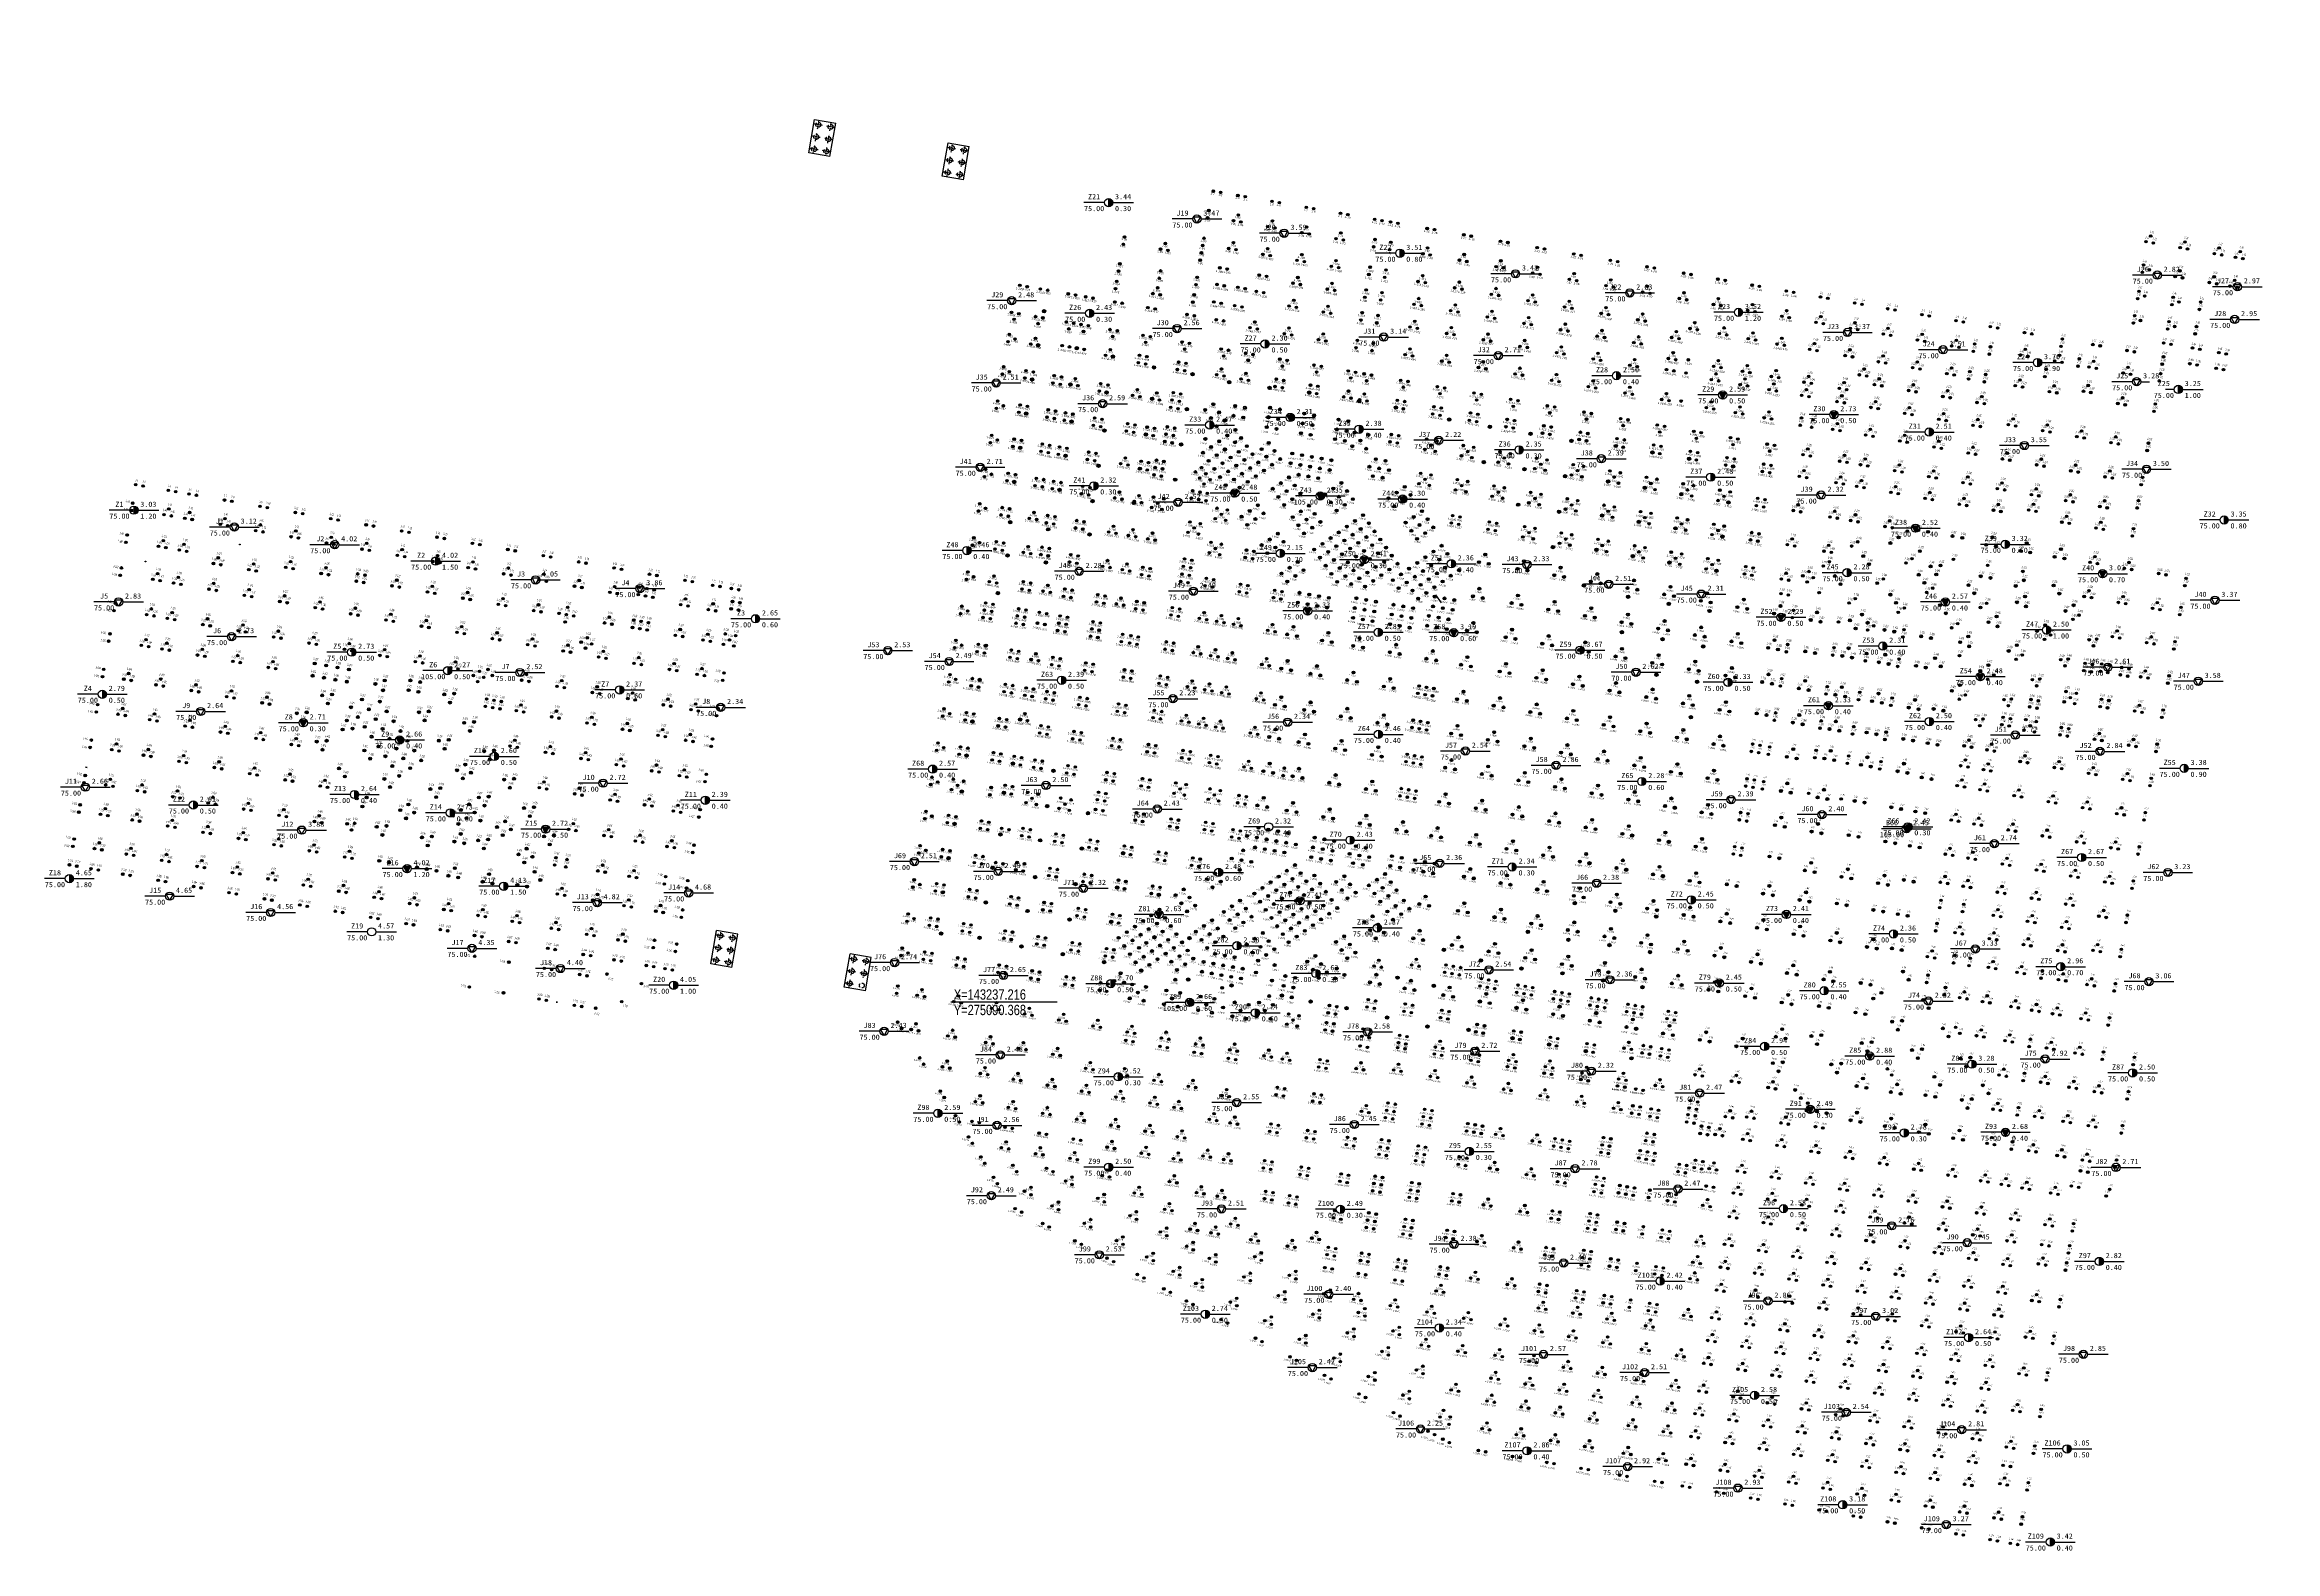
# Model space of a CAD drawing. Header units: millimetres. Extents: x 274830 to 6381169, y -2686084 to 432211.
# Drawn here: x 274830 to 275370, y 143099 to 143463 of the extents above; entities outside this region: 3.
import ezdxf
from ezdxf.enums import TextEntityAlignment as Align

# ---------------------------------------------------------------- set-up
doc = ezdxf.new("R2010")
doc.units = ezdxf.units.MM
for name, pattern in [('CENTER', [2, 1.25, -0.25, 0.25, -0.25]), ('DASHED2', [0.375, 0.25, -0.125]), ('Hidden', [7.14375, 4.7625, -2.38125])]:
    doc.linetypes.add(name, pattern=pattern)
for name, color, linetype in [('00-TKSXK', 7, 'Continuous'), ('800桩', 7, 'Continuous'), ('Coord_bz', 3, 'Continuous'), ('HOLE', 1, 'Continuous'), ('S-FUND-PILE', 11, 'Continuous'), ('S-JC-BARS-板面', 1, 'Continuous'), ('桥台', 7, 'Continuous'), ('桥梁', 2, 'Continuous'), ('立柱桩', 4, 'Continuous')]:
    doc.layers.add(name, color=color, linetype=linetype)
for name, color, linetype, lineweight in [('_0', 7, 'Continuous', 9), ('S-WALL', 6, 'Continuous', 40), ('S-WALL-TEXT', 2, 'Continuous', 35), ('ZBH', 3, 'DASHED2', 20)]:
    doc.layers.add(name, color=color, linetype=linetype, lineweight=lineweight)
doc.layers.add('S-ANNO-MODI-NAME', color=1, linetype='Continuous', plot=False)
doc.styles.add('Dim_ZB', font='txt', dxfattribs={"width": 0.8})
doc.styles.add('ST', font='')
doc.styles.add('ZBH', font='Arial', dxfattribs={"width": 0.8})
doc.styles.add('测量', font='', dxfattribs={"width": 0.5, "height": 600})
doc.styles.add('黑体', font='', dxfattribs={"width": 0.8})
doc.styles.get('ST').set_extended_font_data('SimSun')
doc.styles.get('测量').set_extended_font_data('SimSun')
doc.styles.get('黑体').set_extended_font_data('Microsoft YaHei')

# ---------------------------------------------------------------- blocks, each defined once
blk = doc.blocks.new('*U16024')
blk.add_line((0, 0), (-25.78, 0))
at = {"style": 'Dim_ZB', "width": 0.8}
blk.add_text(' X=143237.216 ', height=2.5, dxfattribs=at).set_placement((-25.78, 0.63))
blk.add_text(' Y=275090.368 ', height=2.5, dxfattribs=at).set_placement((-25.78, -0.62), align=Align.TOP_LEFT)
blk = doc.blocks.new('156516')
at = {"layer": 'S-FUND-PILE'}
for p, q in [((-83900, -58202), (-83300, -58202)), ((-83600, -57902), (-83600, -58502)), ((-82094, -58202), (-81494, -58202)), ((-81794, -57902), (-81794, -58502)), ((-75900, -58202), (-75300, -58202)), ((-75600, -57902), (-75600, -58502)), ((-74094, -58202), (-73494, -58202)), ((-73794, -57902), (-73794, -58502)), ((-70800, -58202), (-70200, -58202)), ((-70500, -57902), (-70500, -58502)), ((-68994, -58202), (-68394, -58202)), ((-68694, -57902), (-68694, -58502)), ((-62100, -58202), (-61500, -58202)), ((-61800, -57902), (-61800, -58502)), ((-60294, -58202), (-59694, -58202)), ((-59994, -57902), (-59994, -58502)), ((-53400, -58202), (-52800, -58202)), ((-53100, -57902), (-53100, -58502)), ((-51594, -58202), (-50994, -58202)), ((-51294, -57902), (-51294, -58502)), ((-44700, -58202), (-44100, -58202)), ((-44400, -57902), (-44400, -58502)), ((-42894, -58202), (-42294, -58202)), ((-42594, -57902), (-42594, -58502)), ((-36000, -58202), (-35400, -58202)), ((-35700, -57902), (-35700, -58502)), ((-34194, -58202), (-33594, -58202)), ((-33894, -57902), (-33894, -58502)), ((-27300, -58202), (-26700, -58202)), ((-27000, -57902), (-27000, -58502)), ((-25494, -58202), (-24894, -58202)), ((-25194, -57902), (-25194, -58502)), ((-18600, -58202), (-18000, -58202)), ((-18300, -57902), (-18300, -58502)), ((-16794, -58202), (-16194, -58202)), ((-16494, -57902), (-16494, -58502)), ((-9900, -58202), (-9300, -58202)), ((-9600, -57902), (-9600, -58502)), ((-8094, -58202), (-7494, -58202)), ((-7794, -57902), (-7794, -58502)), ((-1200, -58202), (-600, -58202)), ((-900, -57902), (-900, -58502)), ((606, -58202), (1206, -58202)), ((906, -57902), (906, -58502)), ((7500, -58202), (8100, -58202)), ((7800, -57902), (7800, -58502)), ((9306, -58202), (9906, -58202)), ((9606, -57902), (9606, -58502)), ((16200, -58202), (16800, -58202)), ((16500, -57902), (16500, -58502)), ((18006, -58202), (18606, -58202)), ((18306, -57902), (18306, -58502)), ((24900, -58202), (25500, -58202)), ((25200, -57902), (25200, -58502)), ((26706, -58202), (27306, -58202)), ((27006, -57902), (27006, -58502)), ((33600, -58202), (34200, -58202)), ((33900, -57902), (33900, -58502)), ((35406, -58202), (36006, -58202)), ((35706, -57902), (35706, -58502)), ((42300, -58202), (42900, -58202)), ((42600, -57902), (42600, -58502)), ((44106, -58202), (44706, -58202)), ((44406, -57902), (44406, -58502)), ((51000, -58202), (51600, -58202)), ((51300, -57902), (51300, -58502)), ((52806, -58202), (53406, -58202)), ((53106, -57902), (53106, -58502)), ((57800, -58202), (58400, -58202)), ((58100, -57902), (58100, -58502)), ((59606, -58202), (60206, -58202)), ((59906, -57902), (59906, -58502)), ((62400, -58202), (63000, -58202)), ((62700, -57902), (62700, -58502)), ((64206, -58202), (64806, -58202)), ((64506, -57902), (64506, -58502)), ((-83850, -62746), (-83250, -62746)), ((-83850, -64552), (-83250, -64552)), ((-83550, -63046), (-83550, -62446)), ((-83550, -64852), (-83550, -64252)), ((-75900, -64172), (-75300, -64172)), ((-75600, -63872), (-75600, -64472)), ((-75000, -62612), (-74400, -62612)), ((-74700, -62312), (-74700, -62912)), ((-74100, -64172), (-73500, -64172)), ((-73800, -63872), (-73800, -64472)), ((-70800, -64172), (-70200, -64172)), ((-70500, -63872), (-70500, -64472)), ((-69900, -62612), (-69300, -62612)), ((-69600, -62312), (-69600, -62912)), ((-69000, -64172), (-68400, -64172)), ((-68700, -63872), (-68700, -64472)), ((-62100, -64172), (-61500, -64172)), ((-61800, -63872), (-61800, -64472)), ((-61200, -62612), (-60600, -62612)), ((-60900, -62312), (-60900, -62912)), ((-60300, -64172), (-59700, -64172)), ((-60000, -63872), (-60000, -64472)), ((-53400, -64172), (-52800, -64172)), ((-53100, -63872), (-53100, -64472)), ((-52500, -62612), (-51900, -62612)), ((-52200, -62312), (-52200, -62912)), ((-51600, -64172), (-51000, -64172)), ((-51300, -63872), (-51300, -64472)), ((-44700, -64172), (-44100, -64172)), ((-44400, -63872), (-44400, -64472)), ((-43800, -62612), (-43200, -62612)), ((-43500, -62312), (-43500, -62912)), ((-42900, -64172), (-42300, -64172)), ((-42600, -63872), (-42600, -64472)), ((-36000, -64172), (-35400, -64172)), ((-35700, -63872), (-35700, -64472)), ((-35100, -62612), (-34500, -62612)), ((-34800, -62312), (-34800, -62912)), ((-34200, -64172), (-33600, -64172)), ((-33900, -63872), (-33900, -64472)), ((-27300, -64172), (-26700, -64172)), ((-27000, -63872), (-27000, -64472)), ((-26400, -62612), (-25800, -62612)), ((-26100, -62312), (-26100, -62912)), ((-25500, -64172), (-24900, -64172)), ((-25200, -63872), (-25200, -64472)), ((-18600, -64172), (-18000, -64172)), ((-18300, -63872), (-18300, -64472)), ((-17700, -62612), (-17100, -62612)), ((-17400, -62312), (-17400, -62912)), ((-16800, -64172), (-16200, -64172)), ((-16500, -63872), (-16500, -64472)), ((-9900, -64172), (-9300, -64172)), ((-9600, -63872), (-9600, -64472)), ((-9000, -62612), (-8400, -62612)), ((-8700, -62312), (-8700, -62912)), ((-8100, -64172), (-7500, -64172)), ((-7800, -63872), (-7800, -64472)), ((-1200, -64172), (-600, -64172)), ((-900, -63872), (-900, -64472)), ((-300, -62612), (300, -62612)), ((0, -62312), (0, -62912)), ((600, -64172), (1200, -64172)), ((900, -63872), (900, -64472)), ((7500, -64172), (8100, -64172)), ((7800, -63872), (7800, -64472)), ((8400, -62612), (9000, -62612)), ((8700, -62312), (8700, -62912)), ((9300, -64172), (9900, -64172)), ((9600, -63872), (9600, -64472)), ((16200, -64172), (16800, -64172)), ((16500, -63872), (16500, -64472)), ((17100, -62612), (17700, -62612)), ((17400, -62312), (17400, -62912)), ((18000, -64172), (18600, -64172)), ((18300, -63872), (18300, -64472)), ((24900, -64172), (25500, -64172)), ((25200, -63872), (25200, -64472)), ((25800, -62612), (26400, -62612)), ((26100, -62312), (26100, -62912)), ((26700, -64172), (27300, -64172)), ((27000, -63872), (27000, -64472)), ((33600, -64172), (34200, -64172)), ((33900, -63872), (33900, -64472)), ((34500, -62612), (35100, -62612)), ((34800, -62312), (34800, -62912)), ((35400, -64172), (36000, -64172)), ((35700, -63872), (35700, -64472)), ((41050, -61752), (40450, -61752)), ((41050, -63552), (40450, -63552)), ((40750, -61452), (40750, -62052)), ((40750, -63252), (40750, -63852)), ((42850, -61752), (42250, -61752)), ((42850, -63552), (42250, -63552)), ((42550, -61452), (42550, -62052)), ((42550, -63252), (42550, -63852)), ((44650, -61752), (44050, -61752)), ((44650, -63552), (44050, -63552)), ((44350, -61452), (44350, -62052)), ((44350, -63252), (44350, -63852)), ((51000, -64172), (51600, -64172)), ((51300, -63872), (51300, -64472)), ((51900, -62612), (52500, -62612)), ((52200, -62312), (52200, -62912)), ((52800, -64172), (53400, -64172)), ((53100, -63872), (53100, -64472)), ((57800, -64172), (58400, -64172)), ((58100, -63872), (58100, -64472)), ((58700, -62612), (59300, -62612)), ((59000, -62312), (59000, -62912)), ((59600, -64172), (60200, -64172)), ((59900, -63872), (59900, -64472)), ((63200, -61252), (63800, -61252)), ((63200, -63052), (63800, -63052)), ((63500, -60952), (63500, -61552)), ((63500, -62752), (63500, -63352)), ((65000, -61252), (65600, -61252)), ((65000, -63052), (65600, -63052)), ((65300, -60952), (65300, -61552)), ((65300, -62752), (65300, -63352)), ((-74700, -70112), (-74700, -70712)), ((-69600, -70112), (-69600, -70712)), ((-43800, -70112), (-43200, -70112)), ((-43500, -69812), (-43500, -70412)), ((-35100, -70112), (-34500, -70112)), ((-34800, -69812), (-34800, -70412)), ((-27000, -69952), (-27000, -70552)), ((-25200, -69952), (-25200, -70552)), ((-17700, -70112), (-17100, -70112)), ((-17400, -69812), (-17400, -70412)), ((-9000, -70112), (-8400, -70112)), ((-8700, -69812), (-8700, -70412)), ((-300, -70112), (300, -70112)), ((0, -69812), (0, -70412)), ((8400, -70112), (9000, -70112)), ((8700, -69812), (8700, -70412)), ((17100, -70112), (17700, -70112)), ((17400, -69812), (17400, -70412)), ((24679, -69275), (24254, -69699)), ((24679, -69699), (24254, -69275)), ((34500, -70112), (35100, -70112)), ((34800, -69812), (34800, -70412)), ((41050, -69802), (40450, -69802)), ((40750, -69502), (40750, -70102)), ((42850, -69802), (42250, -69802)), ((42550, -69502), (42550, -70102)), ((44650, -69802), (44050, -69802)), ((44350, -69502), (44350, -70102)), ((51900, -70112), (52500, -70112)), ((52200, -69812), (52200, -70412)), ((58700, -70112), (59300, -70112)), ((59000, -69812), (59000, -70412)), ((62827, -69279), (63427, -69279)), ((63127, -69579), (63127, -68979)), ((65973, -69279), (65373, -69279)), ((65673, -69579), (65673, -68979)), ((-83850, -70546), (-83250, -70546)), ((-83850, -72352), (-83250, -72352)), ((-83550, -70846), (-83550, -70246)), ((-83550, -72652), (-83550, -72052)), ((-75900, -71972), (-75300, -71972)), ((-75600, -71672), (-75600, -72272)), ((-75000, -70412), (-74400, -70412)), ((-74100, -71972), (-73500, -71972)), ((-73800, -71672), (-73800, -72272)), ((-70800, -71972), (-70200, -71972)), ((-70500, -71672), (-70500, -72272)), ((-69900, -70412), (-69300, -70412)), ((-69000, -71972), (-68400, -71972)), ((-68700, -71672), (-68700, -72272)), ((-62100, -73772), (-61500, -73772)), ((-61800, -73472), (-61800, -74072)), ((-61200, -72212), (-60600, -72212)), ((-60900, -71912), (-60900, -72512)), ((-60300, -73772), (-59700, -73772)), ((-60000, -73472), (-60000, -74072)), ((-53400, -73772), (-52800, -73772)), ((-53100, -73472), (-53100, -74072)), ((-52500, -72212), (-51900, -72212)), ((-52200, -71912), (-52200, -72512)), ((-51600, -73772), (-51000, -73772)), ((-51300, -73472), (-51300, -74072)), ((-44700, -71672), (-44100, -71672)), ((-44400, -71372), (-44400, -71972)), ((-42900, -71672), (-42300, -71672)), ((-42600, -71372), (-42600, -71972)), ((-36000, -71672), (-35400, -71672)), ((-35700, -71372), (-35700, -71972)), ((-34200, -71672), (-33600, -71672)), ((-33900, -71372), (-33900, -71972)), ((-27300, -70252), (-26700, -70252)), ((-27300, -72052), (-26700, -72052)), ((-27000, -71752), (-27000, -72352)), ((-25500, -70252), (-24900, -70252)), ((-25500, -72052), (-24900, -72052)), ((-25200, -71752), (-25200, -72352)), ((-18600, -71672), (-18000, -71672)), ((-18300, -71372), (-18300, -71972)), ((-16800, -71672), (-16200, -71672)), ((-16500, -71372), (-16500, -71972)), ((-9900, -71672), (-9300, -71672)), ((-9600, -71372), (-9600, -71972)), ((-8100, -71672), (-7500, -71672)), ((-7800, -71372), (-7800, -71972)), ((-1200, -71672), (-600, -71672)), ((-900, -71372), (-900, -71972)), ((600, -71672), (1200, -71672)), ((900, -71372), (900, -71972)), ((7500, -71672), (8100, -71672)), ((7800, -71372), (7800, -71972)), ((9300, -71672), (9900, -71672)), ((9600, -71372), (9600, -71972)), ((16200, -71672), (16800, -71672)), ((16500, -71372), (16500, -71972)), ((18000, -71672), (18600, -71672)), ((18300, -71372), (18300, -71972)), ((22454, -71499), (22879, -71075)), ((22879, -71499), (22454, -71075)), ((24254, -71499), (24679, -71075)), ((24254, -71075), (24679, -71499)), ((24254, -73299), (24679, -72875)), ((24254, -72875), (24679, -73299)), ((26479, -71075), (26054, -71499)), ((26054, -71075), (26479, -71499)), ((33600, -71672), (34200, -71672)), ((33900, -71372), (33900, -71972)), ((35400, -71672), (36000, -71672)), ((35700, -71372), (35700, -71972)), ((41050, -71602), (40450, -71602)), ((40750, -71302), (40750, -71902)), ((42850, -71602), (42250, -71602)), ((42550, -71302), (42550, -71902)), ((44650, -71602), (44050, -71602)), ((44350, -71302), (44350, -71902)), ((51000, -71672), (51600, -71672)), ((51300, -71372), (51300, -71972)), ((52800, -71672), (53400, -71672)), ((53100, -71372), (53100, -71972)), ((57800, -71672), (58400, -71672)), ((58100, -71372), (58100, -71972)), ((59600, -71672), (60200, -71672)), ((59900, -71372), (59900, -71972)), ((62827, -71825), (63427, -71825)), ((63127, -71525), (63127, -72125)), ((64100, -70552), (64700, -70552)), ((64400, -70252), (64400, -70852)), ((65973, -71825), (65373, -71825)), ((65673, -71525), (65673, -72125)), ((-83850, -78646), (-83250, -78646)), ((-83850, -80452), (-83250, -80452)), ((-83550, -78946), (-83550, -78346)), ((-83550, -80752), (-83550, -80152)), ((-75900, -80072), (-75300, -80072)), ((-75600, -79772), (-75600, -80372)), ((-75000, -78512), (-74400, -78512)), ((-74700, -78212), (-74700, -78812)), ((-74100, -80072), (-73500, -80072)), ((-73800, -79772), (-73800, -80372)), ((-70800, -80072), (-70200, -80072)), ((-70500, -79772), (-70500, -80372)), ((-69900, -78512), (-69300, -78512)), ((-69600, -78212), (-69600, -78812)), ((-69000, -80072), (-68400, -80072)), ((-68700, -79772), (-68700, -80372)), ((-62100, -80072), (-61500, -80072)), ((-61800, -79772), (-61800, -80372)), ((-61200, -78512), (-60600, -78512)), ((-60900, -78212), (-60900, -78812)), ((-60300, -80072), (-59700, -80072)), ((-60000, -79772), (-60000, -80372)), ((-53400, -80072), (-52800, -80072)), ((-53100, -79772), (-53100, -80372)), ((-52500, -78512), (-51900, -78512)), ((-52200, -78212), (-52200, -78812)), ((-51600, -80072), (-51000, -80072)), ((-51300, -79772), (-51300, -80372)), ((-44700, -80072), (-44100, -80072)), ((-44400, -79772), (-44400, -80372)), ((-43800, -78512), (-43200, -78512)), ((-43500, -78212), (-43500, -78812)), ((-42900, -80072), (-42300, -80072)), ((-42600, -79772), (-42600, -80372)), ((-36000, -80072), (-35400, -80072)), ((-35700, -79772), (-35700, -80372)), ((-35100, -78512), (-34500, -78512)), ((-34800, -78212), (-34800, -78812)), ((-34200, -80072), (-33600, -80072)), ((-33900, -79772), (-33900, -80372)), ((-27300, -80072), (-26700, -80072)), ((-27000, -79772), (-27000, -80372)), ((-26400, -78512), (-25800, -78512)), ((-26100, -78212), (-26100, -78812)), ((-25500, -80072), (-24900, -80072)), ((-25200, -79772), (-25200, -80372)), ((-18600, -80072), (-18000, -80072)), ((-18300, -79772), (-18300, -80372)), ((-17700, -78512), (-17100, -78512)), ((-17400, -78212), (-17400, -78812)), ((-16800, -80072), (-16200, -80072)), ((-16500, -79772), (-16500, -80372)), ((-9900, -80072), (-9300, -80072)), ((-9600, -79772), (-9600, -80372)), ((-9000, -78512), (-8400, -78512)), ((-8700, -78212), (-8700, -78812)), ((-8100, -80072), (-7500, -80072)), ((-7800, -79772), (-7800, -80372)), ((-1200, -80072), (-600, -80072)), ((-900, -79772), (-900, -80372)), ((-300, -78512), (300, -78512)), ((0, -78212), (0, -78812)), ((600, -80072), (1200, -80072)), ((900, -79772), (900, -80372)), ((7500, -80072), (8100, -80072)), ((7800, -79772), (7800, -80372)), ((8400, -78512), (9000, -78512)), ((8700, -78212), (8700, -78812)), ((9300, -80072), (9900, -80072)), ((9600, -79772), (9600, -80372)), ((16200, -80072), (16800, -80072)), ((16500, -79772), (16500, -80372)), ((17100, -78512), (17700, -78512)), ((17400, -78212), (17400, -78812)), ((18000, -80072), (18600, -80072)), ((18300, -79772), (18300, -80372)), ((24900, -80072), (25500, -80072)), ((25200, -79772), (25200, -80372)), ((25800, -78512), (26400, -78512)), ((26100, -78212), (26100, -78812)), ((26700, -80072), (27300, -80072)), ((27000, -79772), (27000, -80372)), ((28921, -77439), (29346, -77014)), ((28921, -77014), (29346, -77439)), ((30194, -76166), (30618, -75742)), ((30194, -75742), (30618, -76166)), ((30194, -78711), (30618, -78287)), ((30194, -78287), (30618, -78711)), ((31467, -77439), (31891, -77014)), ((31467, -77014), (31891, -77439)), ((33600, -80072), (34200, -80072)), ((33900, -79772), (33900, -80372)), ((34500, -78512), (35100, -78512)), ((34800, -78212), (34800, -78812)), ((35400, -80072), (36000, -80072)), ((35700, -79772), (35700, -80372)), ((42300, -80072), (42900, -80072)), ((42600, -79772), (42600, -80372)), ((43200, -78512), (43800, -78512)), ((43500, -78212), (43500, -78812)), ((44100, -80072), (44700, -80072)), ((44400, -79772), (44400, -80372)), ((51000, -80072), (51600, -80072)), ((51300, -79772), (51300, -80372)), ((51900, -78512), (52500, -78512)), ((52200, -78212), (52200, -78812)), ((52800, -80072), (53400, -80072)), ((53100, -79772), (53100, -80372)), ((57800, -80072), (58400, -80072)), ((58100, -79772), (58100, -80372)), ((58700, -78512), (59300, -78512)), ((59000, -78212), (59000, -78812)), ((59600, -80072), (60200, -80072)), ((59900, -79772), (59900, -80372)), ((64150, -78646), (64750, -78646)), ((64150, -80452), (64750, -80452)), ((64450, -78946), (64450, -78346)), ((64450, -80752), (64450, -80152)), ((-83850, -87346), (-83250, -87346)), ((-83850, -89152), (-83250, -89152)), ((-83550, -87646), (-83550, -87046)), ((-83550, -89452), (-83550, -88852)), ((-75900, -88732), (-75300, -88732)), ((-75600, -88432), (-75600, -89032)), ((-75000, -87172), (-74400, -87172)), ((-74700, -86872), (-74700, -87472)), ((-74100, -88732), (-73500, -88732)), ((-73800, -88432), (-73800, -89032)), ((-70800, -88772), (-70200, -88772)), ((-70500, -88472), (-70500, -89072)), ((-69900, -87212), (-69300, -87212)), ((-69600, -86912), (-69600, -87512)), ((-69000, -88772), (-68400, -88772)), ((-68700, -88472), (-68700, -89072)), ((-62100, -88772), (-61500, -88772)), ((-61800, -88472), (-61800, -89072)), ((-61200, -87212), (-60600, -87212)), ((-60900, -86912), (-60900, -87512)), ((-60300, -88772), (-59700, -88772)), ((-60000, -88472), (-60000, -89072)), ((-53400, -88772), (-52800, -88772)), ((-53100, -88472), (-53100, -89072)), ((-52500, -87212), (-51900, -87212)), ((-52200, -86912), (-52200, -87512)), ((-51600, -88772), (-51000, -88772)), ((-51300, -88472), (-51300, -89072)), ((-44700, -88772), (-44100, -88772)), ((-44400, -88472), (-44400, -89072)), ((-43800, -87212), (-43200, -87212)), ((-43500, -86912), (-43500, -87512)), ((-42900, -88772), (-42300, -88772)), ((-42600, -88472), (-42600, -89072)), ((-36000, -88772), (-35400, -88772)), ((-35700, -88472), (-35700, -89072)), ((-35100, -87212), (-34500, -87212)), ((-34800, -86912), (-34800, -87512)), ((-34200, -88772), (-33600, -88772)), ((-33900, -88472), (-33900, -89072)), ((-27300, -88772), (-26700, -88772)), ((-27000, -88472), (-27000, -89072)), ((-26400, -87212), (-25800, -87212)), ((-26100, -86912), (-26100, -87512)), ((-25500, -88772), (-24900, -88772)), ((-25200, -88472), (-25200, -89072)), ((-18600, -88772), (-18000, -88772)), ((-18300, -88472), (-18300, -89072)), ((-17700, -87212), (-17100, -87212)), ((-17400, -86912), (-17400, -87512)), ((-16800, -88772), (-16200, -88772)), ((-16500, -88472), (-16500, -89072)), ((-9900, -88772), (-9300, -88772)), ((-9600, -88472), (-9600, -89072)), ((-9000, -87212), (-8400, -87212)), ((-8700, -86912), (-8700, -87512)), ((-8100, -88772), (-7500, -88772)), ((-7800, -88472), (-7800, -89072)), ((-1200, -88772), (-600, -88772)), ((-900, -88472), (-900, -89072)), ((-300, -87212), (300, -87212)), ((0, -86912), (0, -87512)), ((600, -88772), (1200, -88772)), ((900, -88472), (900, -89072)), ((5021, -89460), (4597, -89884)), ((5021, -89884), (4597, -89460)), ((6294, -88187), (5870, -88611)), ((6294, -88611), (5870, -88187)), ((6294, -90733), (5870, -91157)), ((6294, -91157), (5870, -90733)), ((7567, -89460), (7143, -89884)), ((7567, -89884), (7143, -89460)), ((7851, -87828), (8276, -87404)), ((7851, -87404), (8276, -87828)), ((9124, -89101), (9549, -88676)), ((9124, -88676), (9549, -89101)), ((16200, -88772), (16800, -88772)), ((16500, -88472), (16500, -89072)), ((17100, -87212), (17700, -87212)), ((17400, -86912), (17400, -87512)), ((18000, -88772), (18600, -88772)), ((18300, -88472), (18300, -89072)), ((24900, -88772), (25500, -88772)), ((25200, -88472), (25200, -89072)), ((25800, -87212), (26400, -87212)), ((26100, -86912), (26100, -87512)), ((26700, -88772), (27300, -88772)), ((27000, -88472), (27000, -89072)), ((33600, -88772), (34200, -88772)), ((33900, -88472), (33900, -89072)), ((34500, -87212), (35100, -87212)), ((34800, -86912), (34800, -87512)), ((35400, -88772), (36000, -88772)), ((35700, -88472), (35700, -89072)), ((42300, -88772), (42900, -88772)), ((42600, -88472), (42600, -89072)), ((43200, -87212), (43800, -87212)), ((43500, -86912), (43500, -87512)), ((44100, -88772), (44700, -88772)), ((44400, -88472), (44400, -89072)), ((51000, -88772), (51600, -88772)), ((51300, -88472), (51300, -89072)), ((51900, -87212), (52500, -87212)), ((52200, -86912), (52200, -87512)), ((52800, -88772), (53400, -88772)), ((53100, -88472), (53100, -89072)), ((57800, -88772), (58400, -88772)), ((58100, -88472), (58100, -89072)), ((58700, -87212), (59300, -87212)), ((59000, -86912), (59000, -87512)), ((59600, -88772), (60200, -88772)), ((59900, -88472), (59900, -89072)), ((64150, -87346), (64750, -87346)), ((64150, -89152), (64750, -89152)), ((64450, -87646), (64450, -87046)), ((64450, -89452), (64450, -88852)), ((-83850, -94846), (-83250, -94846)), ((-83850, -96652), (-83250, -96652)), ((-83550, -95146), (-83550, -94546)), ((-83550, -96952), (-83550, -96352)), ((-75900, -96272), (-75300, -96272)), ((-75600, -95972), (-75600, -96572)), ((-75000, -94712), (-74400, -94712)), ((-74700, -94412), (-74700, -95012)), ((-74100, -96272), (-73500, -96272)), ((-73800, -95972), (-73800, -96572)), ((-70800, -96272), (-70200, -96272)), ((-70500, -95972), (-70500, -96572)), ((-69900, -94712), (-69300, -94712)), ((-69600, -94412), (-69600, -95012)), ((-69000, -96272), (-68400, -96272)), ((-68700, -95972), (-68700, -96572)), ((-62100, -96272), (-61500, -96272)), ((-61800, -95972), (-61800, -96572)), ((-61200, -94712), (-60600, -94712)), ((-60900, -94412), (-60900, -95012)), ((-60300, -96272), (-59700, -96272)), ((-60000, -95972), (-60000, -96572)), ((-53400, -96272), (-52800, -96272)), ((-53100, -95972), (-53100, -96572)), ((-52500, -94712), (-51900, -94712)), ((-52200, -94412), (-52200, -95012)), ((-51600, -96272), (-51000, -96272)), ((-51300, -95972), (-51300, -96572)), ((-44700, -96272), (-44100, -96272)), ((-44400, -95972), (-44400, -96572)), ((-43800, -94712), (-43200, -94712)), ((-43500, -94412), (-43500, -95012)), ((-42900, -96272), (-42300, -96272)), ((-42600, -95972), (-42600, -96572)), ((-33850, -93402), (-33150, -93402)), ((-33850, -96402), (-33150, -96402)), ((-33500, -93052), (-33500, -93752)), ((-33500, -96052), (-33500, -96752)), ((-31050, -93402), (-30350, -93402)), ((-31050, -96402), (-30350, -96402)), ((-30700, -93052), (-30700, -93752)), ((-30700, -96052), (-30700, -96752)), ((-28250, -93402), (-27550, -93402)), ((-28250, -96402), (-27550, -96402)), ((-27900, -93052), (-27900, -93752)), ((-27900, -96052), (-27900, -96752)), ((-25450, -93402), (-24750, -93402)), ((-25450, -96403), (-24750, -96403)), ((-25100, -93052), (-25100, -93752)), ((-25100, -96053), (-25100, -96753)), ((-18536, -95752), (-17836, -95752)), ((-18186, -96102), (-18186, -95402)), ((-16457, -94552), (-15757, -94552)), ((-16457, -96952), (-15757, -96952)), ((-16107, -94902), (-16107, -94202)), ((-16107, -97302), (-16107, -96602)), ((-10350, -93452), (-9650, -93452)), ((-10350, -95852), (-9650, -95852)), ((-10000, -93102), (-10000, -93802)), ((-10000, -95502), (-10000, -96202)), ((-7950, -93452), (-7250, -93452)), ((-7950, -95852), (-7250, -95852)), ((-7600, -93102), (-7600, -93802)), ((-7600, -95502), (-7600, -96202)), ((-1586, -95146), (-1091, -95641)), ((-1091, -95146), (-1586, -95641)), ((111, -96843), (606, -97338)), ((606, -96843), (111, -97338)), ((732, -94525), (1227, -95020)), ((1227, -94525), (732, -95020)), ((9250, -94711), (8650, -94711)), ((9250, -96511), (8650, -96511)), ((8950, -94411), (8950, -95011)), ((8950, -96211), (8950, -96811)), ((11050, -94711), (10450, -94711)), ((11050, -96511), (10450, -96511)), ((10750, -94411), (10750, -95011)), ((10750, -96211), (10750, -96811)), ((12850, -94711), (12250, -94711)), ((12850, -96511), (12250, -96511)), ((12550, -94411), (12550, -95011)), ((12550, -96211), (12550, -96811)), ((16200, -96272), (16800, -96272)), ((16500, -95972), (16500, -96572)), ((17100, -94712), (17700, -94712)), ((17400, -94412), (17400, -95012)), ((18000, -96272), (18600, -96272)), ((18300, -95972), (18300, -96572)), ((24900, -96272), (25500, -96272)), ((25200, -95972), (25200, -96572)), ((25800, -94712), (26400, -94712)), ((26100, -94412), (26100, -95012)), ((26700, -96272), (27300, -96272)), ((27000, -95972), (27000, -96572)), ((33600, -96272), (34200, -96272)), ((33900, -95972), (33900, -96572)), ((34500, -94712), (35100, -94712)), ((34800, -94412), (34800, -95012)), ((35400, -96272), (36000, -96272)), ((35700, -95972), (35700, -96572)), ((42300, -96272), (42900, -96272)), ((42600, -95972), (42600, -96572)), ((43200, -94712), (43800, -94712)), ((43500, -94412), (43500, -95012)), ((44100, -96272), (44700, -96272)), ((44400, -95972), (44400, -96572)), ((51000, -96272), (51600, -96272)), ((51300, -95972), (51300, -96572)), ((51900, -94712), (52500, -94712)), ((52200, -94412), (52200, -95012)), ((52800, -96272), (53400, -96272)), ((53100, -95972), (53100, -96572)), ((57800, -96272), (58400, -96272)), ((58100, -95972), (58100, -96572)), ((58700, -94712), (59300, -94712)), ((59000, -94412), (59000, -95012)), ((59600, -96272), (60200, -96272)), ((59900, -95972), (59900, -96572)), ((64150, -94846), (64750, -94846)), ((64150, -96652), (64750, -96652)), ((64450, -95146), (64450, -94546)), ((64450, -96952), (64450, -96352)), ((-30648, -100449), (-30153, -100944)), ((-30153, -100449), (-30648, -100944)), ((-28951, -102146), (-28456, -102641)), ((-28456, -102146), (-28951, -102641)), ((-28330, -99828), (-27835, -100323)), ((-27835, -99828), (-28330, -100323)), ((-23402, -102328), (-22702, -102328)), ((-23052, -101978), (-23052, -102678)), ((-21104, -100030), (-20404, -100030)), ((-20754, -99680), (-20754, -100380)), ((-19053, -102081), (-18353, -102081)), ((-18703, -101731), (-18703, -102431)), ((-16755, -99783), (-16055, -99783)), ((-16405, -99433), (-16405, -100133)), ((-14704, -101833), (-14004, -101833)), ((-14354, -101483), (-14354, -102183)), ((-6889, -100449), (-6394, -100944)), ((-6394, -100449), (-6889, -100944)), ((-5192, -102146), (-4697, -102641)), ((-4697, -102146), (-5192, -102641)), ((-4571, -99828), (-4076, -100323)), ((-4076, -99828), (-4571, -100323)), ((4354, -101086), (4849, -101581)), ((4849, -101086), (4354, -101581)), ((6672, -100465), (7167, -100959)), ((7167, -100465), (6672, -100959)), ((-83850, -103546), (-83250, -103546)), ((-83850, -105352), (-83250, -105352)), ((-83550, -103846), (-83550, -103246)), ((-83550, -105652), (-83550, -105052)), ((-78650, -105072), (-78050, -105072)), ((-78350, -104772), (-78350, -105372)), ((-77750, -103512), (-77150, -103512)), ((-77450, -103212), (-77450, -103812)), ((-76850, -105072), (-76250, -105072)), ((-76550, -104772), (-76550, -105372)), ((-70750, -105082), (-70150, -105082)), ((-70450, -104782), (-70450, -105382)), ((-69850, -103522), (-69250, -103522)), ((-69550, -103222), (-69550, -103822)), ((-68950, -105082), (-68350, -105082)), ((-68650, -104782), (-68650, -105382)), ((-62100, -104972), (-61500, -104972)), ((-61800, -104672), (-61800, -105272)), ((-61200, -103412), (-60600, -103412)), ((-60900, -103112), (-60900, -103712)), ((-60300, -104972), (-59700, -104972)), ((-60000, -104672), (-60000, -105272)), ((-53400, -104972), (-52800, -104972)), ((-53100, -104672), (-53100, -105272)), ((-52500, -103412), (-51900, -103412)), ((-52200, -103112), (-52200, -103712)), ((-51600, -104972), (-51000, -104972)), ((-51300, -104672), (-51300, -105272)), ((-44700, -104972), (-44100, -104972)), ((-44400, -104672), (-44400, -105272)), ((-43800, -103412), (-43200, -103412)), ((-43500, -103112), (-43500, -103712)), ((-42900, -104972), (-42300, -104972)), ((-42600, -104672), (-42600, -105272)), ((-35951, -105753), (-35456, -106248)), ((-35456, -105753), (-35951, -106248)), ((-34254, -107450), (-33759, -107945)), ((-33759, -107450), (-34254, -107945)), ((-33633, -105131), (-33138, -105626)), ((-33138, -105131), (-33633, -105626)), ((-23855, -108222), (-24350, -107727)), ((-24350, -108222), (-23855, -107727)), ((-23234, -105904), (-23729, -105409)), ((-23729, -105904), (-23234, -105409)), ((-21536, -107601), (-22031, -107106)), ((-22031, -107601), (-21536, -107106)), ((-21351, -104379), (-20651, -104379)), ((-21001, -104029), (-21001, -104729)), ((-19300, -106429), (-18600, -106429)), ((-18950, -106079), (-18950, -106779)), ((-17002, -104131), (-16302, -104131)), ((-16652, -103781), (-16652, -104481)), ((-14952, -106182), (-14252, -106182)), ((-14602, -105832), (-14602, -106532)), ((-12654, -103884), (-11954, -103884)), ((-12551, -107883), (-12551, -108583)), ((-12304, -103534), (-12304, -104234)), ((-10603, -105934), (-9903, -105934)), ((-10253, -105584), (-10253, -106284)), ((-8202, -107635), (-8202, -108335)), ((-950, -106389), (-455, -106884)), ((-455, -106389), (-950, -106884)), ((1369, -105768), (1864, -106263)), ((1864, -105768), (1369, -106263)), ((6051, -102783), (6546, -103278)), ((6546, -102783), (6051, -103278)), ((10293, -107025), (10788, -107520)), ((10788, -107025), (10293, -107520)), ((12612, -106404), (13107, -106899)), ((13107, -106404), (12612, -106899)), ((16200, -104972), (16800, -104972)), ((16500, -104672), (16500, -105272)), ((17100, -103412), (17700, -103412)), ((17400, -103112), (17400, -103712)), ((18000, -104972), (18600, -104972)), ((18300, -104672), (18300, -105272)), ((24900, -104972), (25500, -104972)), ((25200, -104672), (25200, -105272)), ((25800, -103412), (26400, -103412)), ((26100, -103112), (26100, -103712)), ((26700, -104972), (27300, -104972)), ((27000, -104672), (27000, -105272)), ((33600, -104972), (34200, -104972)), ((33900, -104672), (33900, -105272)), ((34500, -103412), (35100, -103412)), ((34800, -103112), (34800, -103712)), ((35400, -104972), (36000, -104972)), ((35700, -104672), (35700, -105272)), ((42300, -104972), (42900, -104972)), ((42600, -104672), (42600, -105272)), ((43200, -103412), (43800, -103412)), ((43500, -103112), (43500, -103712)), ((44100, -104972), (44700, -104972)), ((44400, -104672), (44400, -105272)), ((51000, -104972), (51600, -104972)), ((51300, -104672), (51300, -105272)), ((51900, -103412), (52500, -103412)), ((52200, -103112), (52200, -103712)), ((52800, -104972), (53400, -104972)), ((53100, -104672), (53100, -105272)), ((57800, -104972), (58400, -104972)), ((58100, -104672), (58100, -105272)), ((58700, -103412), (59300, -103412)), ((59000, -103112), (59000, -103712)), ((59600, -104972), (60200, -104972)), ((59900, -104672), (59900, -105272)), ((64150, -103546), (64750, -103546)), ((64150, -105352), (64750, -105352)), ((64450, -103846), (64450, -103246)), ((64450, -105652), (64450, -105052)), ((-83850, -112246), (-83250, -112246)), ((-83550, -112546), (-83550, -111946)), ((-77700, -112112), (-77100, -112112)), ((-77400, -111812), (-77400, -112412)), ((-69900, -112112), (-69300, -112112)), ((-69600, -111812), (-69600, -112412)), ((-61200, -112112), (-60600, -112112)), ((-60900, -111812), (-60900, -112412)), ((-52500, -112112), (-51900, -112112)), ((-52200, -111812), (-52200, -112412)), ((-43800, -112112), (-43200, -112112)), ((-43500, -111812), (-43500, -112412)), ((-35100, -112112), (-34500, -112112)), ((-34800, -111812), (-34800, -112412)), ((-30012, -111692), (-29517, -112187)), ((-29517, -111692), (-30012, -112187)), ((-27693, -111071), (-27198, -111566)), ((-27198, -111071), (-27693, -111566)), ((-18279, -111839), (-17784, -112334)), ((-17784, -111839), (-18279, -112334)), ((-17250, -108480), (-16550, -108480)), ((-16900, -108130), (-16900, -108830)), ((-15199, -110531), (-14499, -110531)), ((-14849, -110181), (-14849, -110881)), ((-13149, -112581), (-12449, -112581)), ((-12901, -108233), (-12201, -108233)), ((-12799, -112231), (-12799, -112931)), ((-10851, -110283), (-10151, -110283)), ((-10501, -109933), (-10501, -110633)), ((-8800, -112334), (-8100, -112334)), ((-8552, -107985), (-7852, -107985)), ((-8450, -111984), (-8450, -112684)), ((-6502, -110036), (-5802, -110036)), ((-6152, -109686), (-6152, -110386)), ((-4451, -112086), (-3751, -112086)), ((-4101, -111736), (-4101, -112436)), ((748, -108086), (1243, -108581)), ((1243, -108086), (748, -108581)), ((4631, -112687), (5126, -113182)), ((5126, -112687), (4631, -113182)), ((6329, -110990), (6824, -111485)), ((6824, -110990), (6329, -111485)), ((8026, -112687), (8521, -113182)), ((8521, -112687), (8026, -113182)), ((11991, -108722), (12486, -109217)), ((12486, -108722), (11991, -109217)), ((16233, -112965), (16728, -113460)), ((16728, -112965), (16233, -113460)), ((18551, -112344), (19046, -112839)), ((19046, -112344), (18551, -112839)), ((25800, -112112), (26400, -112112)), ((26100, -111812), (26100, -112412)), ((34500, -112112), (35100, -112112)), ((34800, -111812), (34800, -112412)), ((43200, -112112), (43800, -112112)), ((43500, -111812), (43500, -112412)), ((51000, -113072), (51000, -113672)), ((51600, -111812), (52200, -111812)), ((51900, -111512), (51900, -112112)), ((52800, -113072), (52800, -113672)), ((58700, -112112), (59300, -112112)), ((59000, -111812), (59000, -112412)), ((64150, -112246), (64750, -112246)), ((64450, -112546), (64450, -111946)), ((-83850, -114052), (-83250, -114052)), ((-83550, -114352), (-83550, -113752)), ((-78600, -113672), (-78000, -113672)), ((-78300, -113372), (-78300, -113972)), ((-76800, -113672), (-76200, -113672)), ((-76500, -113372), (-76500, -113972)), ((-70800, -113672), (-70200, -113672)), ((-70500, -113372), (-70500, -113972)), ((-69000, -113672), (-68400, -113672)), ((-68700, -113372), (-68700, -113972)), ((-62100, -113672), (-61500, -113672)), ((-61800, -113372), (-61800, -113972)), ((-60300, -113672), (-59700, -113672)), ((-60000, -113372), (-60000, -113972)), ((-53400, -113672), (-52800, -113672)), ((-53100, -113372), (-53100, -113972)), ((-51600, -113672), (-51000, -113672)), ((-51300, -113372), (-51300, -113972)), ((-44700, -113672), (-44100, -113672)), ((-44400, -113372), (-44400, -113972)), ((-42900, -113672), (-42300, -113672)), ((-42600, -113372), (-42600, -113972)), ((-36000, -113672), (-35400, -113672)), ((-35700, -113372), (-35700, -113972)), ((-34200, -113672), (-33600, -113672)), ((-33900, -113372), (-33900, -113972)), ((-28315, -113389), (-27820, -113884)), ((-27820, -113389), (-28315, -113884)), ((-23582, -117142), (-23087, -117637)), ((-23087, -117142), (-23582, -117637)), ((-16582, -113536), (-16087, -114031)), ((-16087, -113536), (-16582, -114031)), ((-12339, -117778), (-11844, -118273)), ((-11844, -117778), (-12339, -118273)), ((-11098, -114632), (-10398, -114632)), ((-10748, -114282), (-10748, -114982)), ((-9047, -116682), (-8347, -116682)), ((-8697, -116332), (-8697, -117032)), ((-6749, -114384), (-6049, -114384)), ((-6399, -114034), (-6399, -114734)), ((-950, -118268), (-455, -118763)), ((-455, -118268), (-950, -118763)), ((1369, -117647), (1864, -118142)), ((1864, -117647), (1369, -118142)), ((6328, -114385), (6823, -114879)), ((6823, -114385), (6328, -114879)), ((10930, -118268), (11425, -118763)), ((11425, -118268), (10930, -118763)), ((13248, -117647), (13743, -118142)), ((13743, -117647), (13248, -118142)), ((17930, -114662), (18425, -115157)), ((18425, -114662), (17930, -115157)), ((24491, -118284), (24986, -118779)), ((24986, -118284), (24491, -118779)), ((24900, -113672), (25500, -113672)), ((25200, -113372), (25200, -113972)), ((26700, -113672), (27300, -113672)), ((27000, -113372), (27000, -113972)), ((33600, -113672), (34200, -113672)), ((33900, -113372), (33900, -113972)), ((35400, -113672), (36000, -113672)), ((35700, -113372), (35700, -113972)), ((42300, -113672), (42900, -113672)), ((42600, -113372), (42600, -113972)), ((44100, -113672), (44700, -113672)), ((44400, -113372), (44400, -113972)), ((50700, -113372), (51300, -113372)), ((52500, -113372), (53100, -113372)), ((57800, -113672), (58400, -113672)), ((58100, -113372), (58100, -113972)), ((59600, -113672), (60200, -113672)), ((59900, -113372), (59900, -113972)), ((64150, -114052), (64750, -114052)), ((64450, -114352), (64450, -113752)), ((-83850, -120946), (-83250, -120946)), ((-83850, -122752), (-83250, -122752)), ((-83550, -121246), (-83550, -120646)), ((-83550, -123052), (-83550, -122452)), ((-78600, -122372), (-78000, -122372)), ((-78300, -122072), (-78300, -122672)), ((-77700, -120812), (-77100, -120812)), ((-77400, -120512), (-77400, -121112)), ((-76800, -122372), (-76200, -122372)), ((-76500, -122072), (-76500, -122672)), ((-70800, -122372), (-70200, -122372)), ((-70500, -122072), (-70500, -122672)), ((-69900, -120812), (-69300, -120812)), ((-69600, -120512), (-69600, -121112)), ((-69000, -122372), (-68400, -122372)), ((-68700, -122072), (-68700, -122672)), ((-62100, -122372), (-61500, -122372)), ((-61800, -122072), (-61800, -122672)), ((-61200, -120812), (-60600, -120812)), ((-60900, -120512), (-60900, -121112)), ((-60300, -122372), (-59700, -122372)), ((-60000, -122072), (-60000, -122672)), ((-53400, -122372), (-52800, -122372)), ((-53100, -122072), (-53100, -122672)), ((-52500, -120812), (-51900, -120812)), ((-52200, -120512), (-52200, -121112)), ((-51600, -122372), (-51000, -122372)), ((-51300, -122072), (-51300, -122672)), ((-44700, -122372), (-44100, -122372)), ((-44400, -122072), (-44400, -122672)), ((-43800, -120812), (-43200, -120812)), ((-43500, -120512), (-43500, -121112)), ((-42900, -122372), (-42300, -122372)), ((-42600, -122072), (-42600, -122672)), ((-36000, -122372), (-35400, -122372)), ((-35700, -122072), (-35700, -122672)), ((-35100, -120812), (-34500, -120812)), ((-34800, -120512), (-34800, -121112)), ((-34200, -122372), (-33600, -122372)), ((-33900, -122072), (-33900, -122672)), ((-27400, -122372), (-26800, -122372)), ((-27100, -122072), (-27100, -122672)), ((-26500, -120812), (-25900, -120812)), ((-26200, -120512), (-26200, -121112)), ((-25600, -122372), (-25000, -122372)), ((-25300, -122072), (-25300, -122672)), ((-21885, -118839), (-21390, -119334)), ((-21390, -118839), (-21885, -119334)), ((-18132, -123572), (-17637, -124067)), ((-17637, -123572), (-18132, -124067)), ((-15814, -122951), (-15319, -123445)), ((-15319, -122951), (-15814, -123445)), ((-10642, -119476), (-10147, -119971)), ((-10147, -119476), (-10642, -119971)), ((-5551, -122869), (-5056, -123364)), ((-5056, -122869), (-5551, -123364)), ((748, -119965), (1243, -120460)), ((1243, -119965), (748, -120460)), ((5480, -123719), (5975, -124214)), ((5975, -123719), (5480, -124214)), ((7177, -122021), (7672, -122516)), ((7672, -122021), (7177, -122516)), ((8874, -120324), (9369, -120819)), ((9369, -120324), (8874, -120819)), ((8874, -123718), (9369, -124213)), ((9369, -123718), (8874, -124213)), ((10571, -122021), (11066, -122516)), ((11066, -122021), (10571, -122516)), ((12268, -123718), (12763, -124213)), ((12763, -123718), (12268, -124213)), ((12627, -119965), (13122, -120460)), ((13122, -119965), (12627, -120460)), ((18208, -122869), (18703, -123364)), ((18703, -122869), (18208, -123364)), ((22173, -118905), (22668, -119400)), ((22668, -118905), (22173, -119400)), ((23870, -120602), (24365, -121097)), ((24365, -120602), (23870, -121097)), ((33600, -122372), (34200, -122372)), ((33900, -122072), (33900, -122672)), ((34500, -120812), (35100, -120812)), ((34800, -120512), (34800, -121112)), ((35400, -122372), (36000, -122372)), ((35700, -122072), (35700, -122672)), ((42300, -122372), (42900, -122372)), ((42600, -122072), (42600, -122672)), ((43200, -120812), (43800, -120812)), ((43500, -120512), (43500, -121112)), ((44100, -122372), (44700, -122372)), ((44400, -122072), (44400, -122672)), ((50000, -122372), (50600, -122372)), ((50300, -122072), (50300, -122672)), ((50900, -120812), (51500, -120812)), ((51200, -120512), (51200, -121112)), ((51800, -122372), (52400, -122372)), ((52100, -122072), (52100, -122672)), ((57800, -122372), (58400, -122372)), ((58100, -122072), (58100, -122672)), ((58700, -120812), (59300, -120812)), ((59000, -120512), (59000, -121112)), ((59600, -122372), (60200, -122372)), ((59900, -122072), (59900, -122672)), ((64150, -120946), (64750, -120946)), ((64150, -122752), (64750, -122752)), ((64450, -121246), (64450, -120646)), ((64450, -123052), (64450, -122452)), ((-83550, -129946), (-83550, -129346)), ((-77700, -129512), (-77100, -129512)), ((-77400, -129212), (-77400, -129812)), ((-69900, -129512), (-69300, -129512)), ((-69600, -129212), (-69600, -129812)), ((-61200, -129512), (-60600, -129512)), ((-60900, -129212), (-60900, -129812)), ((-52500, -129512), (-51900, -129512)), ((-52200, -129212), (-52200, -129812)), ((-43800, -129512), (-43200, -129512)), ((-43500, -129212), (-43500, -129812)), ((-35100, -129512), (-34500, -129512)), ((-34800, -129212), (-34800, -129812)), ((-26400, -129512), (-25800, -129512)), ((-26100, -129212), (-26100, -129812)), ((-16435, -125269), (-15940, -125764)), ((-15940, -125269), (-16435, -125764)), ((-12193, -129511), (-11698, -130006)), ((-11698, -129511), (-12193, -130006)), ((-9874, -128890), (-9379, -129385)), ((-9379, -128890), (-9874, -129385)), ((-7248, -124567), (-6753, -125062)), ((-6753, -124567), (-7248, -125062)), ((-5551, -126264), (-5056, -126759)), ((-5056, -126264), (-5551, -126759)), ((-3854, -124566), (-3359, -125061)), ((-3359, -124566), (-3854, -125061)), ((1369, -129527), (1864, -130022)), ((1864, -129527), (1369, -130022)), ((7177, -125416), (7672, -125911)), ((7672, -125416), (7177, -125911)), ((8050, -127966), (8750, -127966)), ((8400, -127616), (8400, -128316)), ((12556, -128521), (13051, -129016)), ((13051, -128521), (12556, -129016)), ((14874, -127900), (15369, -128395)), ((15369, -127900), (14874, -128395)), ((16511, -124567), (17006, -125062)), ((17006, -124567), (16511, -125062)), ((18208, -126264), (18703, -126759)), ((18703, -126264), (18208, -126759)), ((19905, -124567), (20400, -125062)), ((20400, -124567), (19905, -125062)), ((24466, -128491), (24961, -128986)), ((24961, -128491), (24466, -128986)), ((28113, -124844), (28608, -125339)), ((28608, -124844), (28113, -125339)), ((29810, -126542), (30305, -127036)), ((30305, -126542), (29810, -127036)), ((30431, -124223), (30926, -124718)), ((30926, -124223), (30431, -124718)), ((32059, -129352), (32059, -129952)), ((34800, -129352), (34800, -129952)), ((43200, -129512), (43800, -129512)), ((43500, -129212), (43500, -129812)), ((50900, -129512), (51500, -129512)), ((51200, -129212), (51200, -129812)), ((59000, -129946), (59000, -129346)), ((64450, -129946), (64450, -129346)), ((-83850, -129646), (-83250, -129646)), ((-83850, -131452), (-83250, -131452)), ((-83550, -131752), (-83550, -131152)), ((-78600, -131072), (-78000, -131072)), ((-78300, -130772), (-78300, -131372)), ((-76800, -131072), (-76200, -131072)), ((-76500, -130772), (-76500, -131372)), ((-70800, -131072), (-70200, -131072)), ((-70500, -130772), (-70500, -131372)), ((-69000, -131072), (-68400, -131072)), ((-68700, -130772), (-68700, -131372)), ((-62100, -131072), (-61500, -131072)), ((-61800, -130772), (-61800, -131372)), ((-60300, -131072), (-59700, -131072)), ((-60000, -130772), (-60000, -131372)), ((-53400, -131072), (-52800, -131072)), ((-53100, -130772), (-53100, -131372)), ((-51600, -131072), (-51000, -131072)), ((-51300, -130772), (-51300, -131372)), ((-44700, -131072), (-44100, -131072)), ((-44400, -130772), (-44400, -131372)), ((-42900, -131072), (-42300, -131072)), ((-42600, -130772), (-42600, -131372)), ((-36000, -131072), (-35400, -131072)), ((-35700, -130772), (-35700, -131372)), ((-34200, -131072), (-33600, -131072)), ((-33900, -130772), (-33900, -131372)), ((-27300, -131072), (-26700, -131072)), ((-27000, -130772), (-27000, -131372)), ((-25500, -131072), (-24900, -131072)), ((-25200, -130772), (-25200, -131372)), ((-19308, -130071), (-18883, -130495)), ((-18883, -130071), (-19308, -130495)), ((-18035, -131344), (-17611, -131768)), ((-17611, -131344), (-18035, -131768)), ((-17569, -129605), (-17144, -130029)), ((-17144, -129605), (-17569, -130029)), ((-10495, -131208), (-10000, -131703)), ((-10000, -131208), (-10495, -131703)), ((-950, -130148), (-455, -130643)), ((-455, -130148), (-950, -130643)), ((748, -131845), (1243, -132340)), ((1243, -131845), (748, -132340)), ((6850, -130045), (7550, -130045)), ((7200, -129695), (7200, -130395)), ((9250, -130045), (9950, -130045)), ((9600, -129695), (9600, -130395)), ((14253, -130218), (14748, -130713)), ((14748, -130218), (14253, -130713)), ((22769, -130188), (23264, -130683)), ((23264, -130188), (22769, -130683)), ((24466, -131885), (24961, -132380)), ((24961, -131885), (24466, -132380)), ((26163, -130188), (26658, -130683)), ((26658, -130188), (26163, -130683)), ((27330, -133688), (27825, -134183)), ((27825, -133688), (27330, -134183)), ((31759, -129652), (32359, -129652)), ((31759, -131452), (32359, -131452)), ((32059, -131152), (32059, -131752)), ((34500, -129652), (35100, -129652)), ((34500, -131452), (35100, -131452)), ((34800, -131152), (34800, -131752)), ((42300, -131072), (42900, -131072)), ((42600, -130772), (42600, -131372)), ((44100, -131072), (44700, -131072)), ((44400, -130772), (44400, -131372)), ((50000, -131072), (50600, -131072)), ((50300, -130772), (50300, -131372)), ((51800, -131072), (52400, -131072)), ((52100, -130772), (52100, -131372)), ((58700, -129646), (59300, -129646)), ((58700, -131452), (59300, -131452)), ((59000, -131752), (59000, -131152)), ((64150, -129646), (64750, -129646)), ((64150, -131452), (64750, -131452)), ((64450, -131752), (64450, -131152)), ((-83850, -136846), (-83250, -136846)), ((-83850, -138652), (-83250, -138652)), ((-83550, -137146), (-83550, -136546)), ((-83550, -138952), (-83550, -138352)), ((-78600, -138272), (-78000, -138272)), ((-78300, -137972), (-78300, -138572)), ((-77700, -136712), (-77100, -136712)), ((-77400, -136412), (-77400, -137012)), ((-76800, -138272), (-76200, -138272)), ((-76500, -137972), (-76500, -138572)), ((-70800, -138272), (-70200, -138272)), ((-70500, -137972), (-70500, -138572)), ((-69900, -136712), (-69300, -136712)), ((-69600, -136412), (-69600, -137012)), ((-69000, -138272), (-68400, -138272)), ((-68700, -137972), (-68700, -138572)), ((-62100, -138272), (-61500, -138272)), ((-61800, -137972), (-61800, -138572)), ((-61200, -136712), (-60600, -136712)), ((-60900, -136412), (-60900, -137012)), ((-60300, -138272), (-59700, -138272)), ((-60000, -137972), (-60000, -138572)), ((-53400, -138272), (-52800, -138272)), ((-53100, -137972), (-53100, -138572)), ((-52500, -136712), (-51900, -136712)), ((-52200, -136412), (-52200, -137012)), ((-51600, -138272), (-51000, -138272)), ((-51300, -137972), (-51300, -138572)), ((-44700, -138272), (-44100, -138272)), ((-44400, -137972), (-44400, -138572)), ((-43800, -136712), (-43200, -136712)), ((-43500, -136412), (-43500, -137012)), ((-42900, -138272), (-42300, -138272)), ((-42600, -137972), (-42600, -138572)), ((-36000, -138272), (-35400, -138272)), ((-35700, -137972), (-35700, -138572)), ((-35100, -136712), (-34500, -136712)), ((-34800, -136412), (-34800, -137012)), ((-34200, -138272), (-33600, -138272)), ((-33900, -137972), (-33900, -138572)), ((-27300, -138272), (-26700, -138272)), ((-27000, -137972), (-27000, -138572)), ((-26400, -136712), (-25800, -136712)), ((-26100, -136412), (-26100, -137012)), ((-25500, -138272), (-24900, -138272)), ((-25200, -137972), (-25200, -138572)), ((-18600, -138272), (-18000, -138272)), ((-18300, -137972), (-18300, -138572)), ((-17700, -136712), (-17100, -136712)), ((-17400, -136412), (-17400, -137012)), ((-16800, -138272), (-16200, -138272)), ((-16500, -137972), (-16500, -138572)), ((-10250, -137752), (-9550, -137752)), ((-9900, -137402), (-9900, -138102)), ((-7850, -137752), (-7150, -137752)), ((-7500, -137402), (-7500, -138102)), ((-1000, -137752), (-300, -137752)), ((-650, -137402), (-650, -138102)), ((1400, -137752), (2100, -137752)), ((1750, -137402), (1750, -138102)), ((3800, -137752), (4500, -137752)), ((4150, -137402), (4150, -138102)), ((6850, -138445), (7550, -138445)), ((7200, -138095), (7200, -138795)), ((8050, -136366), (8750, -136366)), ((8400, -136016), (8400, -136716)), ((9250, -138445), (9950, -138445)), ((9600, -138095), (9600, -138795)), ((15250, -138445), (15950, -138445)), ((15600, -138095), (15600, -138795)), ((16450, -136366), (17150, -136366)), ((16800, -136016), (16800, -136716)), ((17650, -138445), (18350, -138445)), ((18000, -138095), (18000, -138795)), ((23650, -137752), (24350, -137752)), ((24000, -137402), (24000, -138102)), ((26050, -137752), (26750, -137752)), ((26400, -137402), (26400, -138102)), ((29027, -135385), (29522, -135880)), ((29522, -135385), (29027, -135880)), ((33600, -138272), (34200, -138272)), ((33900, -137972), (33900, -138572)), ((34500, -136712), (35100, -136712)), ((34800, -136412), (34800, -137012)), ((35400, -138272), (36000, -138272)), ((35700, -137972), (35700, -138572)), ((42300, -138272), (42900, -138272)), ((42600, -137972), (42600, -138572)), ((43200, -136712), (43800, -136712)), ((43500, -136412), (43500, -137012)), ((44100, -138272), (44700, -138272)), ((44400, -137972), (44400, -138572)), ((50000, -138272), (50600, -138272)), ((50300, -137972), (50300, -138572)), ((50900, -136712), (51500, -136712)), ((51200, -136412), (51200, -137012)), ((51800, -138272), (52400, -138272)), ((52100, -137972), (52100, -138572)), ((57800, -138272), (58400, -138272)), ((58100, -137972), (58100, -138572)), ((58700, -136712), (59300, -136712)), ((59000, -136412), (59000, -137012)), ((59600, -138272), (60200, -138272)), ((59900, -137972), (59900, -138572)), ((64150, -136846), (64750, -136846)), ((64150, -138652), (64750, -138652)), ((64450, -137146), (64450, -136546)), ((64450, -138952), (64450, -138352)), ((-83850, -145246), (-83250, -145246)), ((-83550, -145546), (-83550, -144946)), ((-77700, -145112), (-77100, -145112)), ((-77400, -144812), (-77400, -145412)), ((-69900, -145112), (-69300, -145112)), ((-69600, -144812), (-69600, -145412)), ((-61200, -145112), (-60600, -145112)), ((-60900, -144812), (-60900, -145412)), ((-52500, -145112), (-51900, -145112)), ((-52200, -144812), (-52200, -145412)), ((-43800, -145112), (-43200, -145112)), ((-43500, -144812), (-43500, -145412)), ((-35100, -145112), (-34500, -145112)), ((-34800, -144812), (-34800, -145412)), ((-26400, -145112), (-25800, -145112)), ((-26100, -144812), (-26100, -145412)), ((-17700, -145112), (-17100, -145112)), ((-17400, -144812), (-17400, -145412)), ((-9000, -145112), (-8400, -145112)), ((-8700, -144812), (-8700, -145412)), ((-300, -145112), (300, -145112)), ((0, -144812), (0, -145412)), ((8100, -145109), (8700, -145109)), ((8400, -144809), (8400, -145409)), ((16500, -145112), (17100, -145112)), ((16800, -144812), (16800, -145412)), ((24900, -145112), (25500, -145112)), ((25200, -144812), (25200, -145412)), ((34500, -145112), (35100, -145112)), ((34800, -144812), (34800, -145412)), ((43200, -145112), (43800, -145112)), ((43500, -144812), (43500, -145412)), ((50900, -145112), (51500, -145112)), ((51200, -144812), (51200, -145412)), ((58700, -145246), (59300, -145246)), ((59000, -145546), (59000, -144946)), ((64150, -145246), (64750, -145246)), ((64450, -145546), (64450, -144946)), ((-83850, -147052), (-83250, -147052)), ((-83550, -147352), (-83550, -146752)), ((-78600, -146672), (-78000, -146672)), ((-78300, -146372), (-78300, -146972)), ((-76800, -146672), (-76200, -146672)), ((-76500, -146372), (-76500, -146972)), ((-70800, -146672), (-70200, -146672)), ((-70500, -146372), (-70500, -146972)), ((-69000, -146672), (-68400, -146672)), ((-68700, -146372), (-68700, -146972)), ((-62100, -146672), (-61500, -146672)), ((-61800, -146372), (-61800, -146972)), ((-60300, -146672), (-59700, -146672)), ((-60000, -146372), (-60000, -146972)), ((-53400, -146672), (-52800, -146672)), ((-53100, -146372), (-53100, -146972)), ((-51600, -146672), (-51000, -146672)), ((-51300, -146372), (-51300, -146972)), ((-44700, -146672), (-44100, -146672)), ((-44400, -146372), (-44400, -146972)), ((-42900, -146672), (-42300, -146672)), ((-42600, -146372), (-42600, -146972)), ((-36000, -146672), (-35400, -146672)), ((-35700, -146372), (-35700, -146972)), ((-34200, -146672), (-33600, -146672)), ((-33900, -146372), (-33900, -146972)), ((-27300, -146672), (-26700, -146672)), ((-27000, -146372), (-27000, -146972)), ((-25500, -146672), (-24900, -146672)), ((-25200, -146372), (-25200, -146972)), ((-18600, -146672), (-18000, -146672)), ((-18300, -146372), (-18300, -146972)), ((-16800, -146672), (-16200, -146672)), ((-16500, -146372), (-16500, -146972)), ((-9900, -146672), (-9300, -146672)), ((-9600, -146372), (-9600, -146972)), ((-8100, -146672), (-7500, -146672)), ((-7800, -146372), (-7800, -146972)), ((-1200, -146672), (-600, -146672)), ((-900, -146372), (-900, -146972)), ((600, -146672), (1200, -146672)), ((900, -146372), (900, -146972)), ((7200, -146669), (7800, -146669)), ((7500, -146369), (7500, -146969)), ((9000, -146669), (9600, -146669)), ((9300, -146369), (9300, -146969)), ((15600, -146672), (16200, -146672)), ((15900, -146372), (15900, -146972)), ((17400, -146672), (18000, -146672)), ((17700, -146372), (17700, -146972)), ((24000, -146672), (24600, -146672)), ((24300, -146372), (24300, -146972)), ((25800, -146672), (26400, -146672)), ((26100, -146372), (26100, -146972)), ((33600, -146672), (34200, -146672)), ((33900, -146372), (33900, -146972)), ((35400, -146672), (36000, -146672)), ((35700, -146372), (35700, -146972)), ((42300, -146672), (42900, -146672)), ((42600, -146372), (42600, -146972)), ((44100, -146672), (44700, -146672)), ((44400, -146372), (44400, -146972)), ((50000, -146672), (50600, -146672)), ((50300, -146372), (50300, -146972)), ((51800, -146672), (52400, -146672)), ((52100, -146372), (52100, -146972)), ((58700, -147052), (59300, -147052)), ((59000, -147352), (59000, -146752)), ((64150, -147052), (64750, -147052)), ((64450, -147352), (64450, -146752)), ((-83900, -151602), (-83300, -151602)), ((-83600, -151302), (-83600, -151902)), ((-82094, -151602), (-81494, -151602)), ((-81794, -151302), (-81794, -151902)), ((-78600, -151602), (-78000, -151602)), ((-78300, -151302), (-78300, -151902)), ((-76794, -151602), (-76194, -151602)), ((-76494, -151302), (-76494, -151902)), ((-70800, -151602), (-70200, -151602)), ((-70500, -151302), (-70500, -151902)), ((-68994, -151602), (-68394, -151602)), ((-68694, -151302), (-68694, -151902)), ((-62100, -151602), (-61500, -151602)), ((-61800, -151302), (-61800, -151902)), ((-60294, -151602), (-59694, -151602)), ((-59994, -151302), (-59994, -151902)), ((-53400, -151602), (-52800, -151602)), ((-53100, -151302), (-53100, -151902)), ((-51594, -151602), (-50994, -151602)), ((-51294, -151302), (-51294, -151902)), ((-44700, -151602), (-44100, -151602)), ((-44400, -151302), (-44400, -151902)), ((-42894, -151602), (-42294, -151602)), ((-42594, -151302), (-42594, -151902)), ((-36000, -151602), (-35400, -151602)), ((-35700, -151302), (-35700, -151902)), ((-34194, -151602), (-33594, -151602)), ((-33894, -151302), (-33894, -151902)), ((-27300, -151602), (-26700, -151602)), ((-27000, -151302), (-27000, -151902)), ((-25494, -151602), (-24894, -151602)), ((-25194, -151302), (-25194, -151902)), ((-18600, -151602), (-18000, -151602)), ((-18300, -151302), (-18300, -151902)), ((-16794, -151602), (-16194, -151602)), ((-16494, -151302), (-16494, -151902)), ((-9900, -151602), (-9300, -151602)), ((-9600, -151302), (-9600, -151902)), ((-8094, -151602), (-7494, -151602)), ((-7794, -151302), (-7794, -151902)), ((-1200, -151602), (-600, -151602)), ((-900, -151302), (-900, -151902)), ((606, -151602), (1206, -151602)), ((906, -151302), (906, -151902)), ((7200, -151602), (7800, -151602)), ((7500, -151302), (7500, -151902)), ((9006, -151602), (9606, -151602)), ((9306, -151302), (9306, -151902)), ((15600, -151602), (16200, -151602)), ((15900, -151302), (15900, -151902)), ((16498, -156533), (17098, -156533)), ((16798, -156233), (16798, -156833)), ((17406, -151602), (18006, -151602)), ((17706, -151302), (17706, -151902)), ((24000, -151602), (24600, -151602)), ((24300, -151302), (24300, -151902)), ((24898, -156533), (25498, -156533)), ((25198, -156233), (25198, -156833)), ((25806, -151602), (26406, -151602)), ((26106, -151302), (26106, -151902)), ((33600, -151602), (34200, -151602)), ((33600, -156527), (34200, -156527)), ((33900, -151302), (33900, -151902)), ((33900, -156227), (33900, -156827)), ((35406, -151602), (36006, -151602)), ((35406, -156527), (36006, -156527)), ((35706, -151302), (35706, -151902)), ((35706, -156227), (35706, -156827)), ((42300, -151602), (42900, -151602)), ((42300, -156527), (42900, -156527)), ((42600, -151302), (42600, -151902)), ((42600, -156227), (42600, -156827)), ((44106, -151602), (44706, -151602)), ((44106, -156527), (44706, -156527)), ((44406, -151302), (44406, -151902)), ((44406, -156227), (44406, -156827)), ((48844, -155482), (49317, -155113)), ((49265, -155534), (48896, -155061)), ((49850, -151602), (50450, -151602)), ((50150, -151302), (50150, -151902)), ((51656, -151602), (52256, -151602)), ((51956, -151302), (51956, -151902)), ((57967, -156278), (57419, -156033)), ((57571, -156430), (57815, -155882)), ((57800, -151602), (58400, -151602)), ((58100, -151302), (58100, -151902)), ((59606, -151602), (60206, -151602)), ((59906, -151302), (59906, -151902)), ((62400, -151602), (63000, -151602)), ((62700, -151302), (62700, -151902)), ((64206, -151602), (64806, -151602)), ((64506, -151302), (64506, -151902)), ((53493, -161436), (53966, -161067)), ((53914, -161488), (53545, -161015)), ((16500, -164071), (17100, -164071)), ((16800, -163771), (16800, -164371)), ((24900, -164071), (25500, -164071)), ((25200, -163771), (25200, -164371)), ((33600, -164077), (34200, -164077)), ((33900, -163777), (33900, -164377)), ((35406, -164077), (36006, -164077)), ((35706, -163777), (35706, -164377)), ((42300, -164077), (42900, -164077)), ((42600, -163777), (42600, -164377)), ((44106, -164077), (44706, -164077)), ((44406, -163777), (44406, -164377)), ((47521, -163935), (48112, -163831)), ((47868, -164178), (47765, -163587))]:
    blk.add_line(p, q, dxfattribs=at)
for centre, radius in [((-83600, -58202), 300), ((-81794, -58202), 300), ((-75600, -58202), 300), ((-73794, -58202), 300), ((-70500, -58202), 300), ((-68694, -58202), 300), ((-61800, -58202), 300), ((-59994, -58202), 300), ((-53100, -58202), 300), ((-51294, -58202), 300), ((-44400, -58202), 300), ((-42594, -58202), 300), ((-35700, -58202), 300), ((-33894, -58202), 300), ((-27000, -58202), 300), ((-25194, -58202), 300), ((-18300, -58202), 300), ((-16494, -58202), 300), ((-9600, -58202), 300), ((-7794, -58202), 300), ((-900, -58202), 300), ((906, -58202), 300), ((7800, -58202), 300), ((9606, -58202), 300), ((16500, -58202), 300), ((18306, -58202), 300), ((25200, -58202), 300), ((27006, -58202), 300), ((33900, -58202), 300), ((35706, -58202), 300), ((42600, -58202), 300), ((44406, -58202), 300), ((51300, -58202), 300), ((53106, -58202), 300), ((58100, -58202), 300), ((59906, -58202), 300), ((62700, -58202), 300), ((64506, -58202), 300), ((-83550, -62746), 300), ((-83550, -64552), 300), ((-75600, -64172), 300), ((-74700, -62612), 300), ((-73800, -64172), 300), ((-70500, -64172), 300), ((-69600, -62612), 300), ((-68700, -64172), 300), ((-61800, -64172), 300), ((-60900, -62612), 300), ((-60000, -64172), 300), ((-53100, -64172), 300), ((-52200, -62612), 300), ((-51300, -64172), 300), ((-44400, -64172), 300), ((-43500, -62612), 300), ((-42600, -64172), 300), ((-35700, -64172), 300), ((-34800, -62612), 300), ((-33900, -64172), 300), ((-27000, -64172), 300), ((-26100, -62612), 300), ((-25200, -64172), 300), ((-18300, -64172), 300), ((-17400, -62612), 300), ((-16500, -64172), 300), ((-9600, -64172), 300), ((-8700, -62612), 300), ((-7800, -64172), 300), ((-900, -64172), 300), ((0, -62612), 300), ((900, -64172), 300), ((7800, -64172), 300), ((8700, -62612), 300), ((9600, -64172), 300), ((16500, -64172), 300), ((17400, -62612), 300), ((18300, -64172), 300), ((25200, -64172), 300), ((26100, -62612), 300), ((27000, -64172), 300), ((33900, -64172), 300), ((34800, -62612), 300), ((35700, -64172), 300), ((40750, -61752), 300), ((40750, -63552), 300), ((42550, -61752), 300), ((42550, -63552), 300), ((44350, -61752), 300), ((44350, -63552), 300), ((51300, -64172), 300), ((52200, -62612), 300), ((53100, -64172), 300), ((58100, -64172), 300), ((59000, -62612), 300), ((59900, -64172), 300), ((63500, -61252), 300), ((63500, -63052), 300), ((65300, -61252), 300), ((65300, -63052), 300), ((-74700, -70412), 300), ((-69600, -70412), 300), ((-43500, -70112), 300), ((-34800, -70112), 300), ((-27000, -70252), 300), ((-25200, -70252), 300), ((-17400, -70112), 300), ((-8700, -70112), 300), ((0, -70112), 300), ((8700, -70112), 300), ((17400, -70112), 300), ((24467, -69487), 300), ((34800, -70112), 300), ((40750, -69802), 300), ((42550, -69802), 300), ((44350, -69802), 300), ((52200, -70112), 300), ((59000, -70112), 300), ((63127, -69279), 300), ((65673, -69279), 300), ((-83550, -70546), 300), ((-83550, -72352), 300), ((-75600, -71972), 300), ((-73800, -71972), 300), ((-70500, -71972), 300), ((-68700, -71972), 300), ((-61800, -73772), 300), ((-60900, -72212), 300), ((-60000, -73772), 300), ((-53100, -73772), 300), ((-52200, -72212), 300), ((-51300, -73772), 300), ((-44400, -71672), 300), ((-42600, -71672), 300), ((-35700, -71672), 300), ((-33900, -71672), 300), ((-27000, -72052), 300), ((-25200, -72052), 300), ((-18300, -71672), 300), ((-16500, -71672), 300), ((-9600, -71672), 300), ((-7800, -71672), 300), ((-900, -71672), 300), ((900, -71672), 300), ((7800, -71672), 300), ((9600, -71672), 300), ((16500, -71672), 300), ((18300, -71672), 300), ((22666, -71287), 300), ((24466, -71287), 300), ((24466, -73087), 300), ((26266, -71287), 300), ((33900, -71672), 300), ((35700, -71672), 300), ((40750, -71602), 300), ((42550, -71602), 300), ((44350, -71602), 300), ((51300, -71672), 300), ((53100, -71672), 300), ((58100, -71672), 300), ((59900, -71672), 300), ((63127, -71825), 300), ((64400, -70552), 300), ((65673, -71825), 300), ((-83550, -78646), 300), ((-83550, -80452), 300), ((-75600, -80072), 300), ((-74700, -78512), 300), ((-73800, -80072), 300), ((-70500, -80072), 300), ((-69600, -78512), 300), ((-68700, -80072), 300), ((-61800, -80072), 300), ((-60900, -78512), 300), ((-60000, -80072), 300), ((-53100, -80072), 300), ((-52200, -78512), 300), ((-51300, -80072), 300), ((-44400, -80072), 300), ((-43500, -78512), 300), ((-42600, -80072), 300), ((-35700, -80072), 300), ((-34800, -78512), 300), ((-33900, -80072), 300), ((-27000, -80072), 300), ((-26100, -78512), 300), ((-25200, -80072), 300), ((-18300, -80072), 300), ((-17400, -78512), 300), ((-16500, -80072), 300), ((-9600, -80072), 300), ((-8700, -78512), 300), ((-7800, -80072), 300), ((-900, -80072), 300), ((0, -78512), 300), ((900, -80072), 300), ((7800, -80072), 300), ((8700, -78512), 300), ((9600, -80072), 300), ((16500, -80072), 300), ((17400, -78512), 300), ((18300, -80072), 300), ((25200, -80072), 300), ((26100, -78512), 300), ((27000, -80072), 300), ((29133, -77227), 300), ((30406, -75954), 300), ((30406, -78499), 300), ((31679, -77226), 300), ((33900, -80072), 300), ((34800, -78512), 300), ((35700, -80072), 300), ((42600, -80072), 300), ((43500, -78512), 300), ((44400, -80072), 300), ((51300, -80072), 300), ((52200, -78512), 300), ((53100, -80072), 300), ((58100, -80072), 300), ((59000, -78512), 300), ((59900, -80072), 300), ((64450, -78646), 300), ((64450, -80452), 300), ((-83550, -87346), 300), ((-83550, -89152), 300), ((-75600, -88732), 300), ((-74700, -87172), 300), ((-73800, -88732), 300), ((-70500, -88772), 300), ((-69600, -87212), 300), ((-68700, -88772), 300), ((-61800, -88772), 300), ((-60900, -87212), 300), ((-60000, -88772), 300), ((-53100, -88772), 300), ((-52200, -87212), 300), ((-51300, -88772), 300), ((-44400, -88772), 300), ((-43500, -87212), 300), ((-42600, -88772), 300), ((-35700, -88772), 300), ((-34800, -87212), 300), ((-33900, -88772), 300), ((-27000, -88772), 300), ((-26100, -87212), 300), ((-25200, -88772), 300), ((-18300, -88772), 300), ((-17400, -87212), 300), ((-16500, -88772), 300), ((-9600, -88772), 300), ((-8700, -87212), 300), ((-7800, -88772), 300), ((-900, -88772), 300), ((0, -87212), 300), ((900, -88772), 300), ((4809, -89672), 300), ((6082, -88399), 300), ((6082, -90945), 300), ((7355, -89672), 300), ((8064, -87616), 300), ((9336, -88888), 300), ((16500, -88772), 300), ((17400, -87212), 300), ((18300, -88772), 300), ((25200, -88772), 300), ((26100, -87212), 300), ((27000, -88772), 300), ((33900, -88772), 300), ((34800, -87212), 300), ((35700, -88772), 300), ((42600, -88772), 300), ((43500, -87212), 300), ((44400, -88772), 300), ((51300, -88772), 300), ((52200, -87212), 300), ((53100, -88772), 300), ((58100, -88772), 300), ((59000, -87212), 300), ((59900, -88772), 300), ((64450, -87346), 300), ((64450, -89152), 300), ((-83550, -94846), 300), ((-83550, -96652), 300), ((-75600, -96272), 300), ((-74700, -94712), 300), ((-73800, -96272), 300), ((-70500, -96272), 300), ((-69600, -94712), 300), ((-68700, -96272), 300), ((-61800, -96272), 300), ((-60900, -94712), 300), ((-60000, -96272), 300), ((-53100, -96272), 300), ((-52200, -94712), 300), ((-51300, -96272), 300), ((-44400, -96272), 300), ((-43500, -94712), 300), ((-42600, -96272), 300), ((-33500, -93402), 350), ((-33500, -96402), 350), ((-30700, -93402), 350), ((-30700, -96402), 350), ((-27900, -93402), 350), ((-27900, -96402), 350), ((-25100, -93402), 350), ((-25100, -96403), 350), ((-18186, -95752), 350), ((-16107, -94552), 350), ((-16107, -96952), 350), ((-10000, -93452), 350), ((-10000, -95852), 350), ((-7600, -93452), 350), ((-7600, -95852), 350), ((-1338, -95393), 350), ((359, -97091), 350), ((980, -94772), 350), ((8950, -94711), 300), ((8950, -96511), 300), ((10750, -94711), 300), ((10750, -96511), 300), ((12550, -94711), 300), ((12550, -96511), 300), ((16500, -96272), 300), ((17400, -94712), 300), ((18300, -96272), 300), ((25200, -96272), 300), ((26100, -94712), 300), ((27000, -96272), 300), ((33900, -96272), 300), ((34800, -94712), 300), ((35700, -96272), 300), ((42600, -96272), 300), ((43500, -94712), 300), ((44400, -96272), 300), ((51300, -96272), 300), ((52200, -94712), 300), ((53100, -96272), 300), ((58100, -96272), 300), ((59000, -94712), 300), ((59900, -96272), 300), ((64450, -94846), 300), ((64450, -96652), 300), ((-30401, -100697), 350), ((-28703, -102394), 350), ((-28082, -100076), 350), ((-23052, -102328), 350), ((-20754, -100030), 350), ((-18703, -102081), 350), ((-16405, -99783), 350), ((-14354, -101833), 350), ((-6642, -100697), 350), ((-4945, -102394), 350), ((-4324, -100076), 350), ((4601, -101333), 350), ((6919, -100712), 350), ((-83550, -103546), 300), ((-83550, -105352), 300), ((-78350, -105072), 300), ((-77450, -103512), 300), ((-76550, -105072), 300), ((-70450, -105082), 300), ((-69550, -103522), 300), ((-68650, -105082), 300), ((-61800, -104972), 300), ((-60900, -103412), 300), ((-60000, -104972), 300), ((-53100, -104972), 300), ((-52200, -103412), 300), ((-51300, -104972), 300), ((-44400, -104972), 300), ((-43500, -103412), 300), ((-42600, -104972), 300), ((-35704, -106000), 350), ((-34007, -107697), 350), ((-33386, -105379), 350), ((-24102, -107975), 350), ((-23481, -105657), 350), ((-21784, -107354), 350), ((-21001, -104379), 350), ((-18950, -106429), 350), ((-16652, -104131), 350), ((-14602, -106182), 350), ((-12551, -108233), 350), ((-12304, -103884), 350), ((-10253, -105934), 350), ((-8202, -107985), 350), ((-702, -106636), 350), ((1616, -106015), 350), ((6298, -103030), 350), ((10541, -107273), 350), ((12859, -106652), 350), ((16500, -104972), 300), ((17400, -103412), 300), ((18300, -104972), 300), ((25200, -104972), 300), ((26100, -103412), 300), ((27000, -104972), 300), ((33900, -104972), 300), ((34800, -103412), 300), ((35700, -104972), 300), ((42600, -104972), 300), ((43500, -103412), 300), ((44400, -104972), 300), ((51300, -104972), 300), ((52200, -103412), 300), ((53100, -104972), 300), ((58100, -104972), 300), ((59000, -103412), 300), ((59900, -104972), 300), ((64450, -103546), 300), ((64450, -105352), 300), ((-83550, -112246), 300), ((-77400, -112112), 300), ((-69600, -112112), 300), ((-60900, -112112), 300), ((-52200, -112112), 300), ((-43500, -112112), 300), ((-34800, -112112), 300), ((-29764, -111940), 350), ((-28067, -113637), 350), ((-27446, -111319), 350), ((-18031, -112086), 350), ((-16900, -108480), 350), ((-14849, -110531), 350), ((-12799, -112581), 350), ((-10501, -110283), 350), ((-8450, -112334), 350), ((-6152, -110036), 350), ((-4101, -112086), 350), ((995, -108334), 350), ((4879, -112935), 350), ((6576, -111238), 350), ((8273, -112935), 350), ((12238, -108970), 350), ((16481, -113213), 350), ((18799, -112591), 350), ((26100, -112112), 300), ((34800, -112112), 300), ((43500, -112112), 300), ((51000, -113372), 300), ((51900, -111812), 300), ((52800, -113372), 300), ((59000, -112112), 300), ((64450, -112246), 300), ((-83550, -114052), 300), ((-78300, -113672), 300), ((-76500, -113672), 300), ((-70500, -113672), 300), ((-68700, -113672), 300), ((-61800, -113672), 300), ((-60000, -113672), 300), ((-53100, -113672), 300), ((-51300, -113672), 300), ((-44400, -113672), 300), ((-42600, -113672), 300), ((-35700, -113672), 300), ((-33900, -113672), 300), ((-23335, -117390), 350), ((-21637, -119087), 350), ((-16334, -113783), 350), ((-12092, -118026), 350), ((-10748, -114632), 350), ((-8697, -116682), 350), ((-6399, -114384), 350), ((-702, -118516), 350), ((1616, -117895), 350), ((6576, -114632), 350), ((11177, -118516), 350), ((13496, -117895), 350), ((18178, -114910), 350), ((24739, -118531), 350), ((25200, -113672), 300), ((27000, -113672), 300), ((33900, -113672), 300), ((35700, -113672), 300), ((42600, -113672), 300), ((44400, -113672), 300), ((58100, -113672), 300), ((59900, -113672), 300), ((64450, -114052), 300), ((-83550, -120946), 300), ((-83550, -122752), 300), ((-78300, -122372), 300), ((-77400, -120812), 300), ((-76500, -122372), 300), ((-70500, -122372), 300), ((-69600, -120812), 300), ((-68700, -122372), 300), ((-61800, -122372), 300), ((-60900, -120812), 300), ((-60000, -122372), 300), ((-53100, -122372), 300), ((-52200, -120812), 300), ((-51300, -122372), 300), ((-44400, -122372), 300), ((-43500, -120812), 300), ((-42600, -122372), 300), ((-35700, -122372), 300), ((-34800, -120812), 300), ((-33900, -122372), 300), ((-27100, -122372), 300), ((-26200, -120812), 300), ((-25300, -122372), 300), ((-17885, -123819), 350), ((-15567, -123198), 350), ((-10394, -119723), 350), ((-5303, -123117), 350), ((995, -120213), 350), ((5727, -123966), 350), ((7424, -122269), 350), ((9122, -120571), 350), ((9122, -123966), 350), ((10819, -122268), 350), ((12516, -123965), 350), ((12874, -120213), 350), ((18456, -123117), 350), ((22420, -119152), 350), ((24117, -120849), 350), ((30678, -124471), 350), ((33900, -122372), 300), ((34800, -120812), 300), ((35700, -122372), 300), ((42600, -122372), 300), ((43500, -120812), 300), ((44400, -122372), 300), ((50300, -122372), 300), ((51200, -120812), 300), ((52100, -122372), 300), ((58100, -122372), 300), ((59000, -120812), 300), ((59900, -122372), 300), ((64450, -120946), 300), ((64450, -122752), 300), ((-83550, -129646), 300), ((-77400, -129512), 300), ((-69600, -129512), 300), ((-60900, -129512), 300), ((-52200, -129512), 300), ((-43500, -129512), 300), ((-34800, -129512), 300), ((-26100, -129512), 300), ((-17356, -129817), 300), ((-16188, -125516), 350), ((-11945, -129759), 350), ((-9627, -129138), 350), ((-7001, -124814), 350), ((-5303, -126511), 350), ((-3606, -124814), 350), ((1616, -129774), 350), ((7424, -125663), 350), ((8400, -127966), 350), ((12804, -128769), 350), ((15122, -128148), 350), ((16758, -124814), 350), ((18455, -126511), 350), ((20153, -124814), 350), ((24714, -128738), 350), ((28360, -125092), 350), ((30057, -126789), 350), ((32059, -129652), 300), ((34800, -129652), 300), ((43500, -129512), 300), ((51200, -129512), 300), ((59000, -129646), 300), ((64450, -129646), 300), ((-83550, -131452), 300), ((-78300, -131072), 300), ((-76500, -131072), 300), ((-70500, -131072), 300), ((-68700, -131072), 300), ((-61800, -131072), 300), ((-60000, -131072), 300), ((-53100, -131072), 300), ((-51300, -131072), 300), ((-44400, -131072), 300), ((-42600, -131072), 300), ((-35700, -131072), 300), ((-33900, -131072), 300), ((-27000, -131072), 300), ((-25200, -131072), 300), ((-19096, -130283), 300), ((-17823, -131556), 300), ((-10248, -131456), 350), ((-702, -130395), 350), ((995, -132092), 350), ((7200, -130045), 350), ((9600, -130045), 350), ((14501, -130466), 350), ((23016, -130436), 350), ((24713, -132133), 350), ((26411, -130436), 350), ((27577, -133936), 350), ((32059, -131452), 300), ((34800, -131452), 300), ((42600, -131072), 300), ((44400, -131072), 300), ((50300, -131072), 300), ((52100, -131072), 300), ((59000, -131452), 300), ((64450, -131452), 300), ((-83550, -136846), 300), ((-83550, -138652), 300), ((-78300, -138272), 300), ((-77400, -136712), 300), ((-76500, -138272), 300), ((-70500, -138272), 300), ((-69600, -136712), 300), ((-68700, -138272), 300), ((-61800, -138272), 300), ((-60900, -136712), 300), ((-60000, -138272), 300), ((-53100, -138272), 300), ((-52200, -136712), 300), ((-51300, -138272), 300), ((-44400, -138272), 300), ((-43500, -136712), 300), ((-42600, -138272), 300), ((-35700, -138272), 300), ((-34800, -136712), 300), ((-33900, -138272), 300), ((-27000, -138272), 300), ((-26100, -136712), 300), ((-25200, -138272), 300), ((-18300, -138272), 300), ((-17400, -136712), 300), ((-16500, -138272), 300), ((-9900, -137752), 350), ((-7500, -137752), 350), ((-650, -137752), 350), ((1750, -137752), 350), ((4150, -137752), 350), ((7200, -138445), 350), ((8400, -136366), 350), ((9600, -138445), 350), ((15600, -138445), 350), ((16800, -136366), 350), ((18000, -138445), 350), ((24000, -137752), 350), ((26400, -137752), 350), ((29274, -135633), 350), ((33900, -138272), 300), ((34800, -136712), 300), ((35700, -138272), 300), ((42600, -138272), 300), ((43500, -136712), 300), ((44400, -138272), 300), ((50300, -138272), 300), ((51200, -136712), 300), ((52100, -138272), 300), ((58100, -138272), 300), ((59000, -136712), 300), ((59900, -138272), 300), ((64450, -136846), 300), ((64450, -138652), 300), ((-83550, -145246), 300), ((-77400, -145112), 300), ((-69600, -145112), 300), ((-60900, -145112), 300), ((-52200, -145112), 300), ((-43500, -145112), 300), ((-34800, -145112), 300), ((-26100, -145112), 300), ((-17400, -145112), 300), ((-8700, -145112), 300), ((0, -145112), 300), ((8400, -145109), 300), ((16800, -145112), 300), ((25200, -145112), 300), ((34800, -145112), 300), ((43500, -145112), 300), ((51200, -145112), 300), ((59000, -145246), 300), ((64450, -145246), 300), ((-83550, -147052), 300), ((-78300, -146672), 300), ((-76500, -146672), 300), ((-70500, -146672), 300), ((-68700, -146672), 300), ((-61800, -146672), 300), ((-60000, -146672), 300), ((-53100, -146672), 300), ((-51300, -146672), 300), ((-44400, -146672), 300), ((-42600, -146672), 300), ((-35700, -146672), 300), ((-33900, -146672), 300), ((-27000, -146672), 300), ((-25200, -146672), 300), ((-18300, -146672), 300), ((-16500, -146672), 300), ((-9600, -146672), 300), ((-7800, -146672), 300), ((-900, -146672), 300), ((900, -146672), 300), ((7500, -146669), 300), ((9300, -146669), 300), ((15900, -146672), 300), ((17700, -146672), 300), ((24300, -146672), 300), ((26100, -146672), 300), ((33900, -146672), 300), ((35700, -146672), 300), ((42600, -146672), 300), ((44400, -146672), 300), ((50300, -146672), 300), ((52100, -146672), 300), ((59000, -147052), 300), ((64450, -147052), 300), ((-83600, -151602), 300), ((-81794, -151602), 300), ((-78300, -151602), 300), ((-76494, -151602), 300), ((-70500, -151602), 300), ((-68694, -151602), 300), ((-61800, -151602), 300), ((-59994, -151602), 300), ((-53100, -151602), 300), ((-51294, -151602), 300), ((-44400, -151602), 300), ((-42594, -151602), 300), ((-35700, -151602), 300), ((-33894, -151602), 300), ((-27000, -151602), 300), ((-25194, -151602), 300), ((-18300, -151602), 300), ((-16494, -151602), 300), ((-9600, -151602), 300), ((-7794, -151602), 300), ((-900, -151602), 300), ((906, -151602), 300), ((7500, -151602), 300), ((9306, -151602), 300), ((15900, -151602), 300), ((16798, -156533), 300), ((17706, -151602), 300), ((24300, -151602), 300), ((25198, -156533), 300), ((26106, -151602), 300), ((33900, -151602), 300), ((33900, -156527), 300), ((35706, -151602), 300), ((35706, -156527), 300), ((42600, -151602), 300), ((42600, -156527), 300), ((44406, -151602), 300), ((44406, -156527), 300), ((49080, -155297), 300), ((50150, -151602), 300), ((51956, -151602), 300), ((57693, -156156), 300), ((58100, -151602), 300), ((59906, -151602), 300), ((62700, -151602), 300), ((64506, -151602), 300), ((53730, -161252), 300), ((16800, -164071), 300), ((25200, -164071), 300), ((33900, -164077), 300), ((35706, -164077), 300), ((42600, -164077), 300), ((44406, -164077), 300), ((47816, -163883), 300)]:
    blk.add_circle(centre, radius, dxfattribs=at)
at = {"layer": 'S-JC-BARS-板面', "color": 52}
for centre in [(-56294, -68152), (-78093, -76113)]:
    blk.add_circle(centre, 103, dxfattribs=at)
at = {"layer": 'S-WALL'}
for p, q in [((-83850, -127632), (-83450, -127632)), ((38298, -156704), (38298, -156404)), ((38300, -164197), (38300, -163897))]:
    blk.add_line(p, q, dxfattribs=at)
at = {"layer": 'S-FUND-PILE', "style": '黑体', "width": 0.7}
for s, p in [('6B', (-83821, -58437)), ('6B', (-82015, -58437)), ('6B', (-75821, -58437)), ('6B', (-74015, -58437)), ('6B', (-70721, -58437)), ('6B', (-68915, -58437)), ('6B', (-62021, -58437)), ('6B', (-60215, -58437)), ('6B', (-53321, -58437)), ('6B', (-51515, -58437)), ('6B', (-44621, -58437)), ('6B', (-42815, -58437)), ('6B', (-35921, -58437)), ('6B', (-34115, -58437)), ('6B', (-27221, -58437)), ('6B', (-25415, -58437)), ('6B', (-18521, -58437)), ('6B', (-16715, -58437)), ('6B', (-9821, -58437)), ('6B', (-8015, -58437)), ('6B', (-1121, -58437)), ('6B', (685, -58437)), ('6B', (7579, -58437)), ('6B', (9385, -58437)), ('6B', (16279, -58437)), ('6B', (18085, -58437)), ('6B', (24979, -58437)), ('6B', (26785, -58437)), ('6B', (33679, -58437)), ('6B', (35485, -58437)), ('6B', (42379, -58437)), ('6B', (44185, -58437)), ('6B', (51079, -58437)), ('6B', (52885, -58437)), ('6B', (57879, -58437)), ('6B', (59685, -58437)), ('6B', (62479, -58437)), ('6B', (64285, -58437)), ('6B', (-75821, -64406)), ('6B', (-74921, -62847)), ('6B', (-74021, -64406)), ('6B', (-70721, -64406)), ('6B', (-69821, -62847)), ('6B', (-68921, -64406)), ('6B', (-62021, -64406)), ('6B', (-61121, -62847)), ('6B', (-60221, -64406)), ('6B', (-53321, -64406)), ('6B', (-52421, -62847)), ('6B', (-51521, -64406)), ('6B', (-44621, -64406)), ('6B', (-43721, -62847)), ('6B', (-42821, -64406)), ('6B', (-35921, -64406)), ('6B', (-35021, -62847)), ('6B', (-34121, -64406)), ('6B', (-27221, -64406)), ('6B', (-26321, -62847)), ('6B', (-25421, -64406)), ('6B', (-18521, -64406)), ('6B', (-17621, -62847)), ('6B', (-16721, -64406)), ('6B', (-9821, -64406)), ('6B', (-8921, -62847)), ('6B', (-8021, -64406)), ('6B', (-1121, -64406)), ('6B', (-221, -62847)), ('6B', (679, -64406)), ('6B', (7579, -64406)), ('6B', (8479, -62847)), ('6B', (9379, -64406)), ('6B', (16279, -64406)), ('6B', (17179, -62847)), ('6B', (18079, -64406)), ('6B', (24979, -64406)), ('6B', (25879, -62847)), ('6B', (26779, -64406)), ('6B', (33679, -64406)), ('6B', (34579, -62847)), ('6B', (35479, -64406)), ('6B', (51079, -64406)), ('6B', (51979, -62847)), ('6B', (52879, -64406)), ('6B', (57879, -64406)), ('6B', (58779, -62847)), ('6B', (59679, -64406)), ('6B', (63279, -61487)), ('6B', (63279, -63287)), ('6B', (65079, -61487)), ('6B', (65079, -63287)), ('6B', (-43721, -70347)), ('6B', (-35021, -70347)), ('6B', (-27221, -70487)), ('6B', (-25421, -70487)), ('6B', (-17621, -70347)), ('6B', (-8921, -70347)), ('6B', (-221, -70347)), ('6B', (8479, -70347)), ('6B', (17179, -70347)), ('6B', (34579, -70347)), ('6B', (51979, -70347)), ('6B', (62906, -69495)), ('6B', (-75821, -72206)), ('6B', (-74921, -70647)), ('6B', (-74021, -72206)), ('6B', (-70721, -72206)), ('6B', (-69821, -70647)), ('6B', (-68921, -72206)), ('6B', (-62021, -74006)), ('6B', (-61121, -72447)), ('6B', (-60221, -74006)), ('6B', (-53321, -74006)), ('6B', (-52421, -72447)), ('6B', (-51521, -74006)), ('6B', (-44621, -71906)), ('6B', (-42821, -71906)), ('6B', (-35921, -71906)), ('6B', (-34121, -71906)), ('6B', (-27221, -72287)), ('6B', (-25421, -72287)), ('6B', (-18521, -71906)), ('6B', (-16721, -71906)), ('6B', (-9821, -71906)), ('6B', (-8021, -71906)), ('6B', (-1121, -71906)), ('6B', (679, -71906)), ('6B', (7579, -71906)), ('6B', (9379, -71906)), ('6B', (16279, -71906)), ('6B', (18079, -71906)), ('6B', (33679, -71906)), ('6B', (35479, -71906)), ('6B', (51079, -71906)), ('6B', (52879, -71906)), ('6B', (62906, -72059)), ('6B', (64179, -70787)), ('6B', (65387, -72059)), ('6B', (-75821, -80306)), ('6B', (-74921, -78747)), ('6B', (-74021, -80306)), ('6B', (-70721, -80306)), ('6B', (-69821, -78747)), ('6B', (-68921, -80306)), ('6B', (-62021, -80306)), ('6B', (-61121, -78747)), ('6B', (-60221, -80306)), ('6B', (-53321, -80306)), ('6B', (-52421, -78747)), ('6B', (-51521, -80306)), ('6B', (-44621, -80306)), ('6B', (-43721, -78747)), ('6B', (-42821, -80306)), ('6B', (-35921, -80306)), ('6B', (-35021, -78747)), ('6B', (-34121, -80306)), ('6B', (-27221, -80306)), ('6B', (-26321, -78747)), ('6B', (-25421, -80306)), ('6B', (-18521, -80306)), ('6B', (-17621, -78747)), ('6B', (-16721, -80306)), ('6B', (-9821, -80306)), ('6B', (-8921, -78747)), ('6B', (-8021, -80306)), ('6B', (-1121, -80306)), ('6B', (-221, -78747)), ('6B', (679, -80306)), ('6B', (7579, -80306)), ('6B', (8479, -78747)), ('6B', (9379, -80306)), ('6B', (16279, -80306)), ('6B', (17179, -78747)), ('6B', (18079, -80306)), ('6B', (24979, -80306)), ('6B', (25879, -78747)), ('6B', (26779, -80306)), ('6B', (33679, -80306)), ('6B', (34579, -78747)), ('6B', (35479, -80306)), ('6B', (42379, -80306)), ('6B', (43279, -78747)), ('6B', (44179, -80306)), ('6B', (51079, -80306)), ('6B', (51979, -78747)), ('6B', (52879, -80306)), ('6B', (57879, -80306)), ('6B', (58779, -78747)), ('6B', (59679, -80306)), ('6B', (-75821, -88966)), ('6B', (-74921, -87407)), ('6B', (-74021, -88966)), ('6B', (-70721, -89006)), ('6B', (-69821, -87447)), ('6B', (-68921, -89006)), ('6B', (-62021, -89006)), ('6B', (-61121, -87447)), ('6B', (-60221, -89006)), ('6B', (-53321, -89006)), ('6B', (-52421, -87447)), ('6B', (-51521, -89006)), ('6B', (-44621, -89006)), ('6B', (-43721, -87447)), ('6B', (-42821, -89006)), ('6B', (-35921, -89006)), ('6B', (-35021, -87447)), ('6B', (-34121, -89006)), ('6B', (-27221, -89006)), ('6B', (-26321, -87447)), ('6B', (-25421, -89006)), ('6B', (-18521, -89006)), ('6B', (-17621, -87447)), ('6B', (-16721, -89006)), ('6B', (-9821, -89006)), ('6B', (-8921, -87447)), ('6B', (-8021, -89006)), ('6B', (-1121, -89006)), ('6B', (-221, -87447)), ('6B', (679, -89006)), ('6B', (16279, -89006)), ('6B', (17179, -87447)), ('6B', (18079, -89006)), ('6B', (24979, -89006)), ('6B', (25879, -87447)), ('6B', (26779, -89006)), ('6B', (33679, -89006)), ('6B', (34579, -87447)), ('6B', (35479, -89006)), ('6B', (42379, -89006)), ('6B', (43279, -87447)), ('6B', (44179, -89006)), ('6B', (51079, -89006)), ('6B', (51979, -87447)), ('6B', (52879, -89006)), ('6B', (57879, -89006)), ('6B', (58779, -87447)), ('6B', (59679, -89006)), ('6B', (-75821, -96506)), ('6B', (-74921, -94947)), ('6B', (-74021, -96506)), ('6B', (-70721, -96506)), ('6B', (-69821, -94947)), ('6B', (-68921, -96506)), ('6B', (-62021, -96506)), ('6B', (-61121, -94947)), ('6B', (-60221, -96506)), ('6B', (-53321, -96506)), ('6B', (-52421, -94947)), ('6B', (-51521, -96506)), ('6B', (-44621, -96506)), ('6B', (-43721, -94947)), ('6B', (-42821, -96506)), ('8A', (-33713, -93615)), ('8A', (-33713, -96616)), ('8A', (-30913, -93615)), ('8A', (-30913, -96616)), ('8A', (-28113, -93615)), ('8A', (-28113, -96616)), ('8A', (-25313, -93616)), ('8A', (-25313, -96616)), ('8A', (-10213, -93665)), ('8A', (-10213, -96066)), ('8A', (-7813, -93665)), ('8A', (-7813, -96066)), ('6B', (16279, -96506)), ('6B', (17179, -94947)), ('6B', (18079, -96506)), ('6B', (24979, -96506)), ('6B', (25879, -94947)), ('6B', (26779, -96506)), ('6B', (33679, -96506)), ('6B', (34579, -94947)), ('6B', (35479, -96506)), ('6B', (42379, -96506)), ('6B', (43279, -94947)), ('6B', (44179, -96506)), ('6B', (51079, -96506)), ('6B', (51979, -94947)), ('6B', (52879, -96506)), ('6B', (57879, -96506)), ('6B', (58779, -94947)), ('6B', (59679, -96506)), ('8A', (-23265, -102542)), ('8A', (-20967, -100244)), ('8A', (-18916, -102294)), ('8A', (-16618, -99996)), ('8A', (-14567, -102047)), ('6B', (-78571, -105306)), ('6B', (-77671, -103747)), ('6B', (-76771, -105306)), ('6B', (-70671, -105316)), ('6B', (-69771, -103757)), ('6B', (-68871, -105316)), ('6B', (-62021, -105206)), ('6B', (-61121, -103647)), ('6B', (-60221, -105206)), ('6B', (-53321, -105206)), ('6B', (-52421, -103647)), ('6B', (-51521, -105206)), ('6B', (-44621, -105206)), ('6B', (-43721, -103647)), ('6B', (-42821, -105206)), ('8A', (-21214, -104593)), ('8A', (-19163, -106643)), ('8A', (-16865, -104345)), ('8A', (-14815, -106396)), ('8A', (-12517, -104098)), ('8A', (-10466, -106148)), ('8A', (-8415, -108199)), ('6B', (16279, -105206)), ('6B', (17179, -103647)), ('6B', (18079, -105206)), ('6B', (24979, -105206)), ('6B', (25879, -103647)), ('6B', (26779, -105206)), ('6B', (33679, -105206)), ('6B', (34579, -103647)), ('6B', (35479, -105206)), ('6B', (42379, -105206)), ('6B', (43279, -103647)), ('6B', (44179, -105206)), ('6B', (51079, -105206)), ('6B', (51979, -103647)), ('6B', (52879, -105206)), ('6B', (57879, -105206)), ('6B', (58779, -103647)), ('6B', (59679, -105206)), ('6B', (-77621, -112347)), ('6B', (-69821, -112347)), ('6B', (-61121, -112347)), ('6B', (-52421, -112347)), ('6B', (-43721, -112347)), ('6B', (-35021, -112347)), ('8A', (-17113, -108694)), ('8A', (-15062, -110744)), ('8A', (-13012, -112795)), ('8A', (-12764, -108446)), ('8A', (-10714, -110497)), ('8A', (-8663, -112548)), ('8A', (-6365, -110249)), ('8A', (-4314, -112300)), ('6B', (25879, -112347)), ('6B', (34579, -112347)), ('6B', (43279, -112347)), ('6B', (50779, -113606)), ('6B', (51679, -112047)), ('6B', (52579, -113606)), ('6B', (58779, -112347)), ('6B', (-78521, -113906)), ('6B', (-76721, -113906)), ('6B', (-70721, -113906)), ('6B', (-68921, -113906)), ('6B', (-62021, -113906)), ('6B', (-60221, -113906)), ('6B', (-53321, -113906)), ('6B', (-51521, -113906)), ('6B', (-44621, -113906)), ('6B', (-42821, -113906)), ('6B', (-35921, -113906)), ('6B', (-34121, -113906)), ('8A', (-10961, -114846)), ('8A', (-8910, -116896)), ('8A', (-6612, -114598)), ('6B', (24979, -113906)), ('6B', (26779, -113906)), ('6B', (33679, -113906)), ('6B', (35479, -113906)), ('6B', (42379, -113906)), ('6B', (44179, -113906)), ('6B', (57879, -113906)), ('6B', (59679, -113906)), ('6B', (-78521, -122606)), ('6B', (-77621, -121047)), ('6B', (-76721, -122606)), ('6B', (-70721, -122606)), ('6B', (-69821, -121047)), ('6B', (-68921, -122606)), ('6B', (-62021, -122606)), ('6B', (-61121, -121047)), ('6B', (-60221, -122606)), ('6B', (-53321, -122606)), ('6B', (-52421, -121047)), ('6B', (-51521, -122606)), ('6B', (-44621, -122606)), ('6B', (-43721, -121047)), ('6B', (-42821, -122606)), ('6B', (-35921, -122606)), ('6B', (-35021, -121047)), ('6B', (-34121, -122606)), ('6B', (-27321, -122606)), ('6B', (-26421, -121047)), ('6B', (-25521, -122606)), ('6B', (33679, -122606)), ('6B', (34579, -121047)), ('6B', (35479, -122606)), ('6B', (42379, -122606)), ('6B', (43279, -121047)), ('6B', (44179, -122606)), ('6B', (50079, -122606)), ('6B', (50979, -121047)), ('6B', (51879, -122606)), ('6B', (57879, -122606)), ('6B', (58779, -121047)), ('6B', (59679, -122606)), ('6B', (-77621, -129747)), ('6B', (-69821, -129747)), ('6B', (-61121, -129747)), ('6B', (-52421, -129747)), ('6B', (-43721, -129747)), ('6B', (-35021, -129747)), ('6B', (-26321, -129747)), ('8A', (8187, -128180)), ('6B', (31837, -129887)), ('6B', (34579, -129887)), ('6B', (43279, -129747)), ('6B', (50979, -129747)), ('6B', (-78521, -131306)), ('6B', (-76721, -131306)), ('6B', (-70721, -131306)), ('6B', (-68921, -131306)), ('6B', (-62021, -131306)), ('6B', (-60221, -131306)), ('6B', (-53321, -131306)), ('6B', (-51521, -131306)), ('6B', (-44621, -131306)), ('6B', (-42821, -131306)), ('6B', (-35921, -131306)), ('6B', (-34121, -131306)), ('6B', (-27221, -131306)), ('6B', (-25421, -131306)), ('8A', (6987, -130259)), ('8A', (9387, -130259)), ('6B', (31837, -131687)), ('6B', (34579, -131687)), ('6B', (42379, -131306)), ('6B', (44179, -131306)), ('6B', (50079, -131306)), ('6B', (51879, -131306)), ('6B', (-78521, -138506)), ('6B', (-77621, -136947)), ('6B', (-76721, -138506)), ('6B', (-70721, -138506)), ('6B', (-69821, -136947)), ('6B', (-68921, -138506)), ('6B', (-62021, -138506)), ('6B', (-61121, -136947)), ('6B', (-60221, -138506)), ('6B', (-53321, -138506)), ('6B', (-52421, -136947)), ('6B', (-51521, -138506)), ('6B', (-44621, -138506)), ('6B', (-43721, -136947)), ('6B', (-42821, -138506)), ('6B', (-35921, -138506)), ('6B', (-35021, -136947)), ('6B', (-34121, -138506)), ('6B', (-27221, -138506)), ('6B', (-26321, -136947)), ('6B', (-25421, -138506)), ('6B', (-18521, -138506)), ('6B', (-17621, -136947)), ('6B', (-16721, -138506)), ('8A', (-10113, -137966)), ('8A', (-7713, -137966)), ('8A', (-863, -137966)), ('8A', (1537, -137966)), ('8A', (3937, -137966)), ('8A', (6987, -138659)), ('8A', (8187, -136580)), ('8A', (9387, -138659)), ('8A', (15387, -138659)), ('8A', (16587, -136580)), ('8A', (17787, -138659)), ('8A', (23787, -137966)), ('8A', (26187, -137966)), ('6B', (33679, -138506)), ('6B', (34579, -136947)), ('6B', (35479, -138506)), ('6B', (42379, -138506)), ('6B', (43279, -136947)), ('6B', (44179, -138506)), ('6B', (50079, -138506)), ('6B', (50979, -136947)), ('6B', (51879, -138506)), ('6B', (57879, -138506)), ('6B', (58779, -136947)), ('6B', (59679, -138506)), ('6B', (-77621, -145347)), ('6B', (-69821, -145347)), ('6B', (-61121, -145347)), ('6B', (-52421, -145347)), ('6B', (-43721, -145347)), ('6B', (-35021, -145347)), ('6B', (-26321, -145347)), ('6B', (-17621, -145347)), ('6B', (-8921, -145347)), ('6B', (-221, -145347)), ('6B', (8179, -145344)), ('6B', (16579, -145347)), ('6B', (24979, -145347)), ('6B', (34579, -145347)), ('6B', (43279, -145347)), ('6B', (50979, -145347)), ('6B', (-78521, -146906)), ('6B', (-76721, -146906)), ('6B', (-70721, -146906)), ('6B', (-68921, -146906)), ('6B', (-62021, -146906)), ('6B', (-60221, -146906)), ('6B', (-53321, -146906)), ('6B', (-51521, -146906)), ('6B', (-44621, -146906)), ('6B', (-42821, -146906)), ('6B', (-35921, -146906)), ('6B', (-34121, -146906)), ('6B', (-27221, -146906)), ('6B', (-25421, -146906)), ('6B', (-18521, -146906)), ('6B', (-16721, -146906)), ('6B', (-9821, -146906)), ('6B', (-8021, -146906)), ('6B', (-1121, -146906)), ('6B', (679, -146906)), ('6B', (7279, -146903)), ('6B', (9079, -146903)), ('6B', (15679, -146906)), ('6B', (17479, -146906)), ('6B', (24079, -146906)), ('6B', (25879, -146906)), ('6B', (33679, -146906)), ('6B', (35479, -146906)), ('6B', (42379, -146906)), ('6B', (44179, -146906)), ('6B', (50079, -146906)), ('6B', (51879, -146906)), ('6B', (-83821, -151837)), ('6B', (-82015, -151837)), ('6B', (-78521, -151837)), ('6B', (-76715, -151837)), ('6B', (-70721, -151837)), ('6B', (-68915, -151837)), ('6B', (-62021, -151837)), ('6B', (-60215, -151837)), ('6B', (-53321, -151837)), ('6B', (-51515, -151837)), ('6B', (-44621, -151837)), ('6B', (-42815, -151837)), ('6B', (-35921, -151837)), ('6B', (-34115, -151837)), ('6B', (-27221, -151837)), ('6B', (-25415, -151837)), ('6B', (-18521, -151837)), ('6B', (-16715, -151837)), ('6B', (-9821, -151837)), ('6B', (-8015, -151837)), ('6B', (-1121, -151837)), ('6B', (685, -151837)), ('6B', (7279, -151837)), ('6B', (9085, -151837)), ('6B', (15679, -151837)), ('6B', (16577, -156767)), ('6B', (17485, -151837)), ('6B', (24079, -151837)), ('6B', (24977, -156767)), ('6B', (25885, -151837)), ('6B', (33679, -151837)), ('6B', (33679, -156762)), ('6B', (35485, -151837)), ('6B', (35485, -156762)), ('6B', (42379, -151837)), ('6B', (42379, -156762)), ('6B', (44185, -151837)), ('6B', (44185, -156762)), ('6B', (49929, -151837)), ('6B', (51735, -151837)), ('6B', (57879, -151837)), ('6B', (59685, -151837)), ('6B', (62479, -151837)), ('6B', (64285, -151837)), ('6B', (16579, -164305)), ('6B', (24979, -164305)), ('6B', (33679, -164312)), ('6B', (35485, -164312)), ('6B', (42379, -164312)), ('6B', (44185, -164312))]:
    blk.add_text(s, height=450, dxfattribs=at).set_placement(p)
for s, rotation, p in [('6B', 90.00092, (-83316, -62967)), ('6B', 90.00092, (-83316, -64774)), ('6B', 270, (40516, -61531)), ('6B', 270, (40516, -63331)), ('6B', 270, (42316, -61531)), ('6B', 270, (42316, -63331)), ('6B', 270, (44116, -61531)), ('6B', 270, (44116, -63331)), ('6B', 224.99847, (24457, -69164)), ('6B', 270, (40515, -69581)), ('6B', 270, (42315, -69581)), ('6B', 270, (44115, -69581)), ('6B', 0.00007, (58779, -70347)), ('6B', 180, (65894, -69045)), ('6B', 90.00017, (-83316, -70767)), ('6B', 90.00017, (-83316, -72574)), ('6B', 44.99847, (22662, -71596)), ('6B', 44.99847, (24476, -71609)), ('6B', 44.99847, (24476, -73409)), ('6B', 44.99847, (26230, -71655)), ('6B', 270, (40515, -71381)), ('6B', 270, (42315, -71381)), ('6B', 270, (44115, -71381)), ('6B', 0.00007, (57879, -71906)), ('6B', 0.00007, (59679, -71906)), ('6B', 90.00071, (-83316, -78867)), ('6B', 90.00071, (-83316, -80674)), ('6B', 45.00143, (29143, -77549)), ('6B', 45.00143, (30415, -76276)), ('6B', 45.00143, (30415, -78822)), ('6B', 45.00143, (31688, -77549)), ('6B', 90, (64684, -78867)), ('6B', 90, (64684, -80674)), ('6B', 90.00135, (-83316, -87567)), ('6B', 90.00135, (-83316, -89374)), ('6B', 225, (4800, -89350)), ('6B', 225, (6073, -88077)), ('6B', 225, (6073, -90622)), ('6B', 225, (7346, -89350)), ('6B', 45, (8073, -87938)), ('6B', 45, (9346, -89211)), ('6B', 90, (64684, -87567)), ('6B', 90, (64684, -89374)), ('6B', 90, (-83316, -95067)), ('6B', 90, (-83316, -96874)), ('8A', 90, (-17972, -95965)), ('8A', 90, (-15893, -94765)), ('8A', 90, (-15893, -97165)), ('8A', 315, (-1640, -95394)), ('8A', 315, (57, -97091)), ('8A', 315, (678, -94773)), ('6B', 270, (8716, -94490)), ('6B', 270, (8716, -96290)), ('6B', 270, (10516, -94490)), ('6B', 270, (10516, -96290)), ('6B', 270, (12316, -94490)), ('6B', 270, (12316, -96290)), ('6B', 90.00087, (64684, -95067)), ('6B', 90.00087, (64684, -96874)), ('8A', 315, (-30702, -100697)), ('8A', 315, (-29005, -102394)), ('8A', 315, (-28384, -100076)), ('8A', 315, (-6944, -100697)), ('8A', 315, (-5246, -102394)), ('8A', 315, (-4625, -100076)), ('8A', 315, (4299, -101334)), ('8A', 315, (6618, -100713)), ('6B', 90, (-83316, -103767)), ('6B', 90, (-83316, -105574)), ('8A', 315, (-36006, -106001)), ('8A', 315, (-34309, -107698)), ('8A', 315, (-33687, -105379)), ('8A', 135, (-23800, -107974)), ('8A', 135, (-23179, -105656)), ('8A', 135, (-21482, -107353)), ('8A', 315, (-1004, -106637)), ('8A', 315, (1314, -106016)), ('8A', 315, (5997, -103031)), ('8A', 315, (10239, -107273)), ('8A', 315, (12557, -106652)), ('6B', 90.00019, (64684, -103767)), ('6B', 90.00019, (64684, -105574)), ('6B', 90, (-83316, -112467)), ('8A', 315, (-30066, -111940)), ('8A', 315, (-27748, -111319)), ('8A', 315, (-18333, -112087)), ('8A', 315, (693, -108334)), ('8A', 315, (4577, -112936)), ('8A', 315, (6274, -111238)), ('8A', 315, (7972, -112935)), ('8A', 315, (11936, -108970)), ('8A', 315, (16179, -113213)), ('8A', 315, (18497, -112592)), ('6B', 90.00059, (64684, -112467)), ('6B', 90, (-83316, -114274)), ('8A', 315, (-28369, -113637)), ('8A', 315, (-23636, -117390)), ('8A', 315, (-16636, -113784)), ('8A', 315, (-12393, -118027)), ('8A', 315, (-1004, -118516)), ('8A', 315, (1314, -117895)), ('8A', 315, (6274, -114633)), ('8A', 315, (10876, -118516)), ('8A', 315, (13194, -117895)), ('8A', 315, (17876, -114910)), ('8A', 315, (24437, -118532)), ('6B', 90.00059, (64684, -114274)), ('6B', 90, (-83316, -121167)), ('6B', 90, (-83316, -122974)), ('8A', 315, (-21939, -119087)), ('8A', 315, (-18187, -123820)), ('8A', 315, (-15868, -123199)), ('8A', 315, (-10696, -119724)), ('8A', 315, (-5605, -123117)), ('8A', 315, (693, -120213)), ('8A', 315, (5425, -123967)), ('8A', 315, (7123, -122269)), ('8A', 315, (8820, -123966)), ('8A', 315, (8820, -120572)), ('8A', 315, (10517, -122269)), ('8A', 315, (12214, -123966)), ('8A', 315, (12573, -120213)), ('8A', 315, (18154, -123118)), ('8A', 315, (22119, -119153)), ('8A', 315, (23816, -120850)), ('6B', 90.00021, (64684, -121167)), ('6B', 90.00021, (64684, -122974)), ('6B', 90, (-83316, -129867)), ('8A', 315, (-16489, -125517)), ('8A', 315, (-12247, -129759)), ('8A', 315, (-9929, -129138)), ('8A', 315, (-7302, -124815)), ('8A', 315, (-5605, -126512)), ('8A', 315, (-3908, -124815)), ('8A', 315, (1314, -129775)), ('8A', 315, (7122, -125664)), ('8A', 315, (12502, -128769)), ('8A', 315, (14820, -128148)), ('8A', 315, (16456, -124815)), ('8A', 315, (18154, -126512)), ('8A', 315, (19851, -124815)), ('8A', 315, (24412, -128739)), ('8A', 315, (28058, -125093)), ('8A', 315, (29755, -126790)), ('8A', 315, (30376, -124471)), ('6B', 90, (59234, -129867)), ('6B', 90, (64684, -129867)), ('6B', 90, (-83316, -131674)), ('6B', 315, (-19418, -130292)), ('6B', 315, (-18145, -131565)), ('6B', 315, (-17679, -129826)), ('8A', 315, (-10550, -131457)), ('8A', 315, (-1004, -130396)), ('8A', 315, (693, -132093)), ('8A', 315, (14199, -130467)), ('8A', 315, (22714, -130436)), ('8A', 315, (24411, -132133)), ('8A', 315, (26109, -130436)), ('8A', 315, (27275, -133936)), ('6B', 90, (59234, -131674)), ('6B', 90, (64684, -131674)), ('6B', 90, (-83316, -137067)), ('6B', 90, (-83316, -138874)), ('8A', 315, (28972, -135633)), ('6B', 90.00113, (64684, -137067)), ('6B', 90.00113, (64684, -138874)), ('6B', 90, (-83316, -145467)), ('6B', 90, (59234, -145467)), ('6B', 90, (64684, -145467)), ('6B', 90, (-83316, -147274)), ('6B', 90, (59234, -147274)), ('6B', 90, (64684, -147274)), ('6B', 127.96962, (49402, -155327)), ('6B', 155.92089, (57991, -156032)), ('6B', 127.96962, (54051, -161282)), ('6B', 99.96962, (48086, -164061))]:
    blk.add_text(s, height=450, rotation=rotation, dxfattribs=at).set_placement(p)
blk = doc.blocks.new('20221107.10265900')
at = {"layer": 'S-FUND-PILE'}
for p, q in [((205, 555), (905, 555)), ((555, 905), (555, 205))]:
    blk.add_line(p, q, dxfattribs=at)
blk.add_circle((555, 555), 350, dxfattribs=at)
at = {"layer": 'S-FUND-PILE', "style": '黑体', "width": 0.7}
blk.add_text('8A', height=450, dxfattribs=at).set_placement((342, 342))
blk = doc.blocks.new('456855')
at = {"layer": 'S-FUND-PILE'}
for p, q in [((782507, 786624), (781907, 786624)), ((782207, 786324), (782207, 786924)), ((783407, 785065), (782807, 785065)), ((783107, 784765), (783107, 785365)), ((784307, 786624), (783707, 786624)), ((784007, 786324), (784007, 786924)), ((788404, 786624), (787804, 786624)), ((788104, 786324), (788104, 786924)), ((789304, 785065), (788704, 785065)), ((789004, 784765), (789004, 785365)), ((790204, 786624), (789604, 786624)), ((789904, 786324), (789904, 786924)), ((795954, 786624), (795354, 786624)), ((795654, 786324), (795654, 786924)), ((796854, 785065), (796254, 785065)), ((796554, 784765), (796554, 785365)), ((797754, 786624), (797154, 786624)), ((797454, 786324), (797454, 786924)), ((799554, 786624), (798954, 786624)), ((799254, 786324), (799254, 786924)), ((800454, 785065), (799854, 785065)), ((800154, 784765), (800154, 785365)), ((801354, 786624), (800754, 786624)), ((801054, 786324), (801054, 786924)), ((806704, 786624), (806104, 786624)), ((806404, 786324), (806404, 786924)), ((807604, 785065), (807004, 785065)), ((807304, 784765), (807304, 785365)), ((808504, 786624), (807904, 786624)), ((808204, 786324), (808204, 786924)), ((814804, 786624), (814204, 786624)), ((814504, 786324), (814504, 786924)), ((815704, 785065), (815104, 785065)), ((815404, 784765), (815404, 785365)), ((816604, 786624), (816004, 786624)), ((816304, 786324), (816304, 786924)), ((824404, 786624), (823804, 786624)), ((824104, 786324), (824104, 786924)), ((825304, 785065), (824704, 785065)), ((825004, 784765), (825004, 785365)), ((826204, 786624), (825604, 786624)), ((825904, 786324), (825904, 786924)), ((834004, 786624), (833404, 786624)), ((833704, 786324), (833704, 786924)), ((834904, 785065), (834304, 785065)), ((834604, 784765), (834604, 785365)), ((835804, 786624), (835204, 786624)), ((835504, 786324), (835504, 786924)), ((840004, 786624), (839404, 786624)), ((839704, 786324), (839704, 786924)), ((840904, 785065), (840304, 785065)), ((840604, 784765), (840604, 785365)), ((841804, 786624), (841204, 786624)), ((841504, 786324), (841504, 786924)), ((848404, 786624), (847804, 786624)), ((848104, 786324), (848104, 786924)), ((849304, 785065), (848704, 785065)), ((849004, 784765), (849004, 785365)), ((850204, 786624), (849604, 786624)), ((849904, 786324), (849904, 786924)), ((856804, 786624), (856204, 786624)), ((856504, 786324), (856504, 786924)), ((857704, 785065), (857104, 785065)), ((857404, 784765), (857404, 785365)), ((858604, 786624), (858004, 786624)), ((858304, 786324), (858304, 786924)), ((865204, 786624), (864604, 786624)), ((864904, 786324), (864904, 786924)), ((866104, 785065), (865504, 785065)), ((865804, 784765), (865804, 785365)), ((867004, 786624), (866404, 786624)), ((866704, 786324), (866704, 786924)), ((869105, 786624), (868505, 786624)), ((868805, 786324), (868805, 786924)), ((870005, 785065), (869405, 785065)), ((869705, 784765), (869705, 785365)), ((870905, 786624), (870305, 786624)), ((870605, 786324), (870605, 786924)), ((878104, 786624), (877504, 786624)), ((877804, 786324), (877804, 786924)), ((879004, 785065), (878404, 785065)), ((878704, 784765), (878704, 785365)), ((879904, 786624), (879304, 786624)), ((879604, 786324), (879604, 786924)), ((887104, 786624), (886504, 786624)), ((886804, 786324), (886804, 786924)), ((888004, 785065), (887404, 785065)), ((887704, 784765), (887704, 785365)), ((888904, 786624), (888304, 786624)), ((888604, 786324), (888604, 786924)), ((896104, 786624), (895504, 786624)), ((895804, 786324), (895804, 786924)), ((897004, 785065), (896404, 785065)), ((896704, 784765), (896704, 785365)), ((897904, 786624), (897304, 786624)), ((897604, 786324), (897604, 786924)), ((905105, 786624), (904505, 786624)), ((904805, 786324), (904805, 786924)), ((906005, 785065), (905405, 785065)), ((905705, 784765), (905705, 785365)), ((906905, 786624), (906305, 786624)), ((906605, 786324), (906605, 786924)), ((914104, 786624), (913504, 786624)), ((913804, 786324), (913804, 786924)), ((915004, 785065), (914404, 785065)), ((914704, 784765), (914704, 785365)), ((915904, 786624), (915304, 786624)), ((915604, 786324), (915604, 786924)), ((923104, 786624), (922504, 786624)), ((922804, 786324), (922804, 786924)), ((924004, 785065), (923404, 785065)), ((923704, 784765), (923704, 785365)), ((924904, 786624), (924304, 786624)), ((924604, 786324), (924604, 786924)), ((932104, 786624), (931504, 786624)), ((931804, 786324), (931804, 786924)), ((933004, 785065), (932404, 785065)), ((932704, 784765), (932704, 785365)), ((933904, 786624), (933304, 786624)), ((933604, 786324), (933604, 786924)), ((941104, 786624), (940504, 786624)), ((940804, 786324), (940804, 786924)), ((942004, 785065), (941404, 785065)), ((941704, 784765), (941704, 785365)), ((942904, 786624), (942304, 786624)), ((942604, 786324), (942604, 786924)), ((950104, 786624), (949504, 786624)), ((949804, 786324), (949804, 786924)), ((951004, 785065), (950404, 785065)), ((950704, 784765), (950704, 785365)), ((951904, 786624), (951304, 786624)), ((951604, 786324), (951604, 786924)), ((959105, 786624), (958505, 786624)), ((958805, 786324), (958805, 786924)), ((960005, 785065), (959405, 785065)), ((959705, 784765), (959705, 785365)), ((960905, 786624), (960305, 786624)), ((960605, 786324), (960605, 786924)), ((968104, 786624), (967504, 786624)), ((967804, 786324), (967804, 786924)), ((969004, 785065), (968404, 785065)), ((968704, 784765), (968704, 785365)), ((969904, 786624), (969304, 786624)), ((969604, 786324), (969604, 786924)), ((782885, 781305), (782285, 781305)), ((782885, 779505), (782285, 779505)), ((782585, 781605), (782585, 781005)), ((782585, 779805), (782585, 779205)), ((784445, 780405), (783845, 780405)), ((784145, 780705), (784145, 780105)), ((787804, 779885), (788404, 779885)), ((788104, 780185), (788104, 779585)), ((788704, 781445), (789304, 781445)), ((789004, 781745), (789004, 781145)), ((789604, 779885), (790204, 779885)), ((789904, 780185), (789904, 779585)), ((795355, 780805), (795955, 780805)), ((795655, 781105), (795655, 780505)), ((797161, 780805), (797761, 780805)), ((797461, 781105), (797461, 780505)), ((798955, 780805), (799555, 780805)), ((799255, 781105), (799255, 780505)), ((800761, 780805), (801361, 780805)), ((801061, 781105), (801061, 780505)), ((806104, 780285), (806704, 780285)), ((806404, 780585), (806404, 779985)), ((807004, 781845), (807604, 781845)), ((807304, 782145), (807304, 781545)), ((807904, 780285), (808504, 780285)), ((808204, 780585), (808204, 779985)), ((814205, 781705), (814805, 781705)), ((814205, 779905), (814805, 779905)), ((814505, 782005), (814505, 781405)), ((814505, 780205), (814505, 779605)), ((816005, 781705), (816605, 781705)), ((816005, 779905), (816605, 779905)), ((816305, 782005), (816305, 781405)), ((816305, 780205), (816305, 779605)), ((823804, 781705), (824404, 781705)), ((823804, 779905), (824404, 779905)), ((824104, 782005), (824104, 781405)), ((824104, 780205), (824104, 779605)), ((825604, 781705), (826204, 781705)), ((825604, 779905), (826204, 779905)), ((825904, 782005), (825904, 781405)), ((825904, 780205), (825904, 779605)), ((833404, 780285), (834004, 780285)), ((833704, 780585), (833704, 779985)), ((834304, 781845), (834904, 781845)), ((834604, 782145), (834604, 781545)), ((835204, 780285), (835804, 780285)), ((835504, 780585), (835504, 779985)), ((839404, 780285), (840004, 780285)), ((839704, 780585), (839704, 779985)), ((840304, 781845), (840904, 781845)), ((840604, 782145), (840604, 781545)), ((841204, 780285), (841804, 780285)), ((841504, 780585), (841504, 779985)), ((847805, 781705), (848405, 781705)), ((847805, 779905), (848405, 779905)), ((848105, 782005), (848105, 781405)), ((848105, 780205), (848105, 779605)), ((849605, 781705), (850205, 781705)), ((849605, 779905), (850205, 779905)), ((849905, 782005), (849905, 781405)), ((849905, 780205), (849905, 779605)), ((856204, 781705), (856804, 781705)), ((856204, 779905), (856804, 779905)), ((856504, 782005), (856504, 781405)), ((856504, 780205), (856504, 779605)), ((858004, 781705), (858604, 781705)), ((858004, 779905), (858604, 779905)), ((858304, 782005), (858304, 781405)), ((858304, 780205), (858304, 779605)), ((864604, 780285), (865204, 780285)), ((864904, 780585), (864904, 779985)), ((865504, 781845), (866104, 781845)), ((865804, 782145), (865804, 781545)), ((866404, 780285), (867004, 780285)), ((866704, 780585), (866704, 779985)), ((868504, 780285), (869104, 780285)), ((868804, 780585), (868804, 779985)), ((869404, 781845), (870004, 781845)), ((869704, 782145), (869704, 781545)), ((870304, 780285), (870904, 780285)), ((870604, 780585), (870604, 779985)), ((877504, 781705), (878104, 781705)), ((877504, 779905), (878104, 779905)), ((877804, 782005), (877804, 781405)), ((877804, 780205), (877804, 779605)), ((879304, 781705), (879904, 781705)), ((879304, 779905), (879904, 779905)), ((879604, 782005), (879604, 781405)), ((879604, 780205), (879604, 779605)), ((886504, 781705), (887104, 781705)), ((886504, 779905), (887104, 779905)), ((886804, 782005), (886804, 781405)), ((886804, 780205), (886804, 779605)), ((888304, 781705), (888904, 781705)), ((888304, 779905), (888904, 779905)), ((888604, 782005), (888604, 781405)), ((888604, 780205), (888604, 779605)), ((895505, 781705), (896105, 781705)), ((895505, 779905), (896105, 779905)), ((895805, 782005), (895805, 781405)), ((895805, 780205), (895805, 779605)), ((897305, 781705), (897905, 781705)), ((897305, 779905), (897905, 779905)), ((897605, 782005), (897605, 781405)), ((897605, 780205), (897605, 779605)), ((904504, 781705), (905104, 781705)), ((904504, 779905), (905104, 779905)), ((904804, 782005), (904804, 781405)), ((904804, 780205), (904804, 779605)), ((906304, 781705), (906904, 781705)), ((906304, 779905), (906904, 779905)), ((906604, 782005), (906604, 781405)), ((906604, 780205), (906604, 779605)), ((913504, 781705), (914104, 781705)), ((913504, 779905), (914104, 779905)), ((913804, 782005), (913804, 781405)), ((913804, 780205), (913804, 779605)), ((915304, 781705), (915904, 781705)), ((915304, 779905), (915904, 779905)), ((915604, 782005), (915604, 781405)), ((915604, 780205), (915604, 779605)), ((922504, 781705), (923104, 781705)), ((922504, 779905), (923104, 779905)), ((922804, 782005), (922804, 781405)), ((922804, 780205), (922804, 779605)), ((924304, 781705), (924904, 781705)), ((924304, 779905), (924904, 779905)), ((924604, 782005), (924604, 781405)), ((924604, 780205), (924604, 779605)), ((931504, 781705), (932104, 781705)), ((931504, 779905), (932104, 779905)), ((931804, 782005), (931804, 781405)), ((931804, 780205), (931804, 779605)), ((933304, 781705), (933904, 781705)), ((933304, 779905), (933904, 779905)), ((933604, 782005), (933604, 781405)), ((933604, 780205), (933604, 779605)), ((940504, 781705), (941104, 781705)), ((940504, 779905), (941104, 779905)), ((940804, 782005), (940804, 781405)), ((940804, 780205), (940804, 779605)), ((942304, 781705), (942904, 781705)), ((942304, 779905), (942904, 779905)), ((942604, 782005), (942604, 781405)), ((942604, 780205), (942604, 779605)), ((949504, 781705), (950104, 781705)), ((949504, 779905), (950104, 779905)), ((949804, 782005), (949804, 781405)), ((949804, 780205), (949804, 779605)), ((951304, 781705), (951904, 781705)), ((951304, 779905), (951904, 779905)), ((951604, 782005), (951604, 781405)), ((951604, 780205), (951604, 779605)), ((958504, 781705), (959104, 781705)), ((958504, 779905), (959104, 779905)), ((958804, 782005), (958804, 781405)), ((958804, 780205), (958804, 779605)), ((960304, 781705), (960904, 781705)), ((960304, 779905), (960904, 779905)), ((960604, 782005), (960604, 781405)), ((960604, 780205), (960604, 779605)), ((967509, 781705), (968109, 781705)), ((967509, 779905), (968109, 779905)), ((967809, 782005), (967809, 781405)), ((967809, 780205), (967809, 779605)), ((969309, 781705), (969909, 781705)), ((969309, 779905), (969909, 779905)), ((969609, 782005), (969609, 781405)), ((969609, 780205), (969609, 779605)), ((782884, 773305), (782284, 773305)), ((782584, 773605), (782584, 773005)), ((784444, 772405), (783844, 772405)), ((784144, 772705), (784144, 772105)), ((787804, 773305), (788404, 773305)), ((788104, 773605), (788104, 773005)), ((789604, 773305), (790204, 773305)), ((789904, 773605), (789904, 773005)), ((794704, 773305), (795304, 773305)), ((795004, 773605), (795004, 773005)), ((796504, 773305), (797104, 773305)), ((796804, 773605), (796804, 773005)), ((799254, 772185), (799254, 771585)), ((799854, 773445), (800454, 773445)), ((800154, 773745), (800154, 773145)), ((801054, 772185), (801054, 771585)), ((806105, 773305), (806705, 773305)), ((806405, 773605), (806405, 773005)), ((807905, 773305), (808505, 773305)), ((808205, 773605), (808205, 773005)), ((814504, 772185), (814504, 771585)), ((815104, 773445), (815704, 773445)), ((815404, 773745), (815404, 773145)), ((816304, 772185), (816304, 771585)), ((819304, 772185), (819304, 771585)), ((819904, 773445), (820504, 773445)), ((820204, 773745), (820204, 773145)), ((821104, 772185), (821104, 771585)), ((823804, 774205), (824404, 774205)), ((823804, 772405), (824404, 772405)), ((824104, 774505), (824104, 773905)), ((824104, 772705), (824104, 772105)), ((825604, 774205), (826204, 774205)), ((825604, 772405), (826204, 772405)), ((825904, 774505), (825904, 773905)), ((825904, 772705), (825904, 772105)), ((833878, 772867), (834373, 773362)), ((833878, 773362), (834373, 772867)), ((839055, 773605), (839755, 773605)), ((839405, 773955), (839405, 773255)), ((841455, 773605), (842155, 773605)), ((841805, 773955), (841805, 773255)), ((847455, 774655), (848155, 774655)), ((847455, 772255), (848155, 772255)), ((847805, 775005), (847805, 774305)), ((847805, 772605), (847805, 771905)), ((849855, 774655), (850555, 774655)), ((849855, 772255), (850555, 772255)), ((850205, 775005), (850205, 774305)), ((850205, 772605), (850205, 771905)), ((855854, 774655), (856554, 774655)), ((855854, 772255), (856554, 772255)), ((856204, 775005), (856204, 774305)), ((856204, 772605), (856204, 771905)), ((858254, 774655), (858954, 774655)), ((858254, 772255), (858954, 772255)), ((858604, 775005), (858604, 774305)), ((858604, 772605), (858604, 771905)), ((864254, 774655), (864954, 774655)), ((864254, 772255), (864954, 772255)), ((864604, 775005), (864604, 774305)), ((864604, 772605), (864604, 771905)), ((866654, 774655), (867354, 774655)), ((866654, 772255), (867354, 772255)), ((867004, 775005), (867004, 774305)), ((867004, 772605), (867004, 771905)), ((868656, 772255), (869356, 772255)), ((869006, 772605), (869006, 771905)), ((872050, 772255), (872750, 772255)), ((872400, 772605), (872400, 771905)), ((877505, 773305), (878105, 773305)), ((877805, 773605), (877805, 773005)), ((879305, 773305), (879905, 773305)), ((879605, 773605), (879605, 773005)), ((886132, 773677), (886732, 773677)), ((886432, 773977), (886432, 773377)), ((887405, 772405), (888005, 772405)), ((887705, 772705), (887705, 772105)), ((888678, 773677), (889278, 773677)), ((888978, 773977), (888978, 773377)), ((895132, 773677), (895732, 773677)), ((895432, 773977), (895432, 773377)), ((896405, 772405), (897005, 772405)), ((896705, 772705), (896705, 772105)), ((897677, 773677), (898277, 773677)), ((897977, 773977), (897977, 773377)), ((904132, 773677), (904732, 773677)), ((904432, 773977), (904432, 773377)), ((905405, 772405), (906005, 772405)), ((905705, 772705), (905705, 772105)), ((906677, 773677), (907277, 773677)), ((906977, 773977), (906977, 773377)), ((913132, 773677), (913732, 773677)), ((913432, 773977), (913432, 773377)), ((914405, 772405), (915005, 772405)), ((914705, 772705), (914705, 772105)), ((915677, 773677), (916277, 773677)), ((915977, 773977), (915977, 773377)), ((922132, 773677), (922732, 773677)), ((922432, 773977), (922432, 773377)), ((923405, 772405), (924005, 772405)), ((923705, 772705), (923705, 772105)), ((924677, 773677), (925277, 773677)), ((924977, 773977), (924977, 773377)), ((931132, 773677), (931732, 773677)), ((931432, 773977), (931432, 773377)), ((932405, 772405), (933005, 772405)), ((932705, 772705), (932705, 772105)), ((933677, 773677), (934277, 773677)), ((933977, 773977), (933977, 773377)), ((940132, 773677), (940732, 773677)), ((940432, 773977), (940432, 773377)), ((941405, 772405), (942005, 772405)), ((941705, 772705), (941705, 772105)), ((942677, 773677), (943277, 773677)), ((942977, 773977), (942977, 773377)), ((949132, 773677), (949732, 773677)), ((949432, 773977), (949432, 773377)), ((950405, 772405), (951005, 772405)), ((950705, 772705), (950705, 772105)), ((951677, 773677), (952277, 773677)), ((951977, 773977), (951977, 773377)), ((958132, 773677), (958732, 773677)), ((958432, 773977), (958432, 773377)), ((959405, 772405), (960005, 772405)), ((959705, 772705), (959705, 772105)), ((960677, 773677), (961277, 773677)), ((960977, 773977), (960977, 773377)), ((967504, 773305), (968104, 773305)), ((967804, 773605), (967804, 773005)), ((969304, 773305), (969904, 773305)), ((969604, 773605), (969604, 773005)), ((782884, 771505), (782284, 771505)), ((782584, 771805), (782584, 771205)), ((787804, 771505), (788404, 771505)), ((788104, 771805), (788104, 771205)), ((789604, 771505), (790204, 771505)), ((789904, 771805), (789904, 771205)), ((794704, 771505), (795304, 771505)), ((795004, 771805), (795004, 771205)), ((796504, 771505), (797104, 771505)), ((796804, 771805), (796804, 771205)), ((798954, 771885), (799554, 771885)), ((800754, 771885), (801354, 771885)), ((806105, 771505), (806705, 771505)), ((806405, 771805), (806405, 771205)), ((807905, 771505), (808505, 771505)), ((808205, 771805), (808205, 771205)), ((814204, 771885), (814804, 771885)), ((816004, 771885), (816604, 771885)), ((819004, 771885), (819604, 771885)), ((820804, 771885), (821404, 771885)), ((823804, 770605), (824404, 770605)), ((824104, 770905), (824104, 770305)), ((825604, 770605), (826204, 770605)), ((825904, 770905), (825904, 770305)), ((832181, 771170), (832676, 771665)), ((832181, 771665), (832676, 771170)), ((833878, 769472), (834373, 769967)), ((833878, 769967), (834373, 769472)), ((835575, 771169), (836070, 771664)), ((835575, 771664), (836070, 771169)), ((835576, 767775), (836071, 768270)), ((835576, 768270), (836071, 767775)), ((837273, 769472), (837768, 769967)), ((837273, 769967), (837768, 769472)), ((839055, 771204), (839755, 771204)), ((839405, 771554), (839405, 770854)), ((840105, 767911), (840805, 767911)), ((840455, 768261), (840455, 767561)), ((841455, 771204), (842155, 771204)), ((841805, 771554), (841805, 770854)), ((842152, 766564), (842152, 765864)), ((847455, 769854), (848155, 769854)), ((847805, 770204), (847805, 769504)), ((848945, 766564), (848945, 765864)), ((849855, 769854), (850555, 769854)), ((850205, 770204), (850205, 769504)), ((855854, 769854), (856554, 769854)), ((856204, 770204), (856204, 769504)), ((858254, 769854), (858954, 769854)), ((858604, 770204), (858604, 769504)), ((864254, 769854), (864954, 769854)), ((864604, 770204), (864604, 769504)), ((866654, 769854), (867354, 769854)), ((867004, 770204), (867004, 769504)), ((868656, 768861), (869356, 768861)), ((869006, 769211), (869006, 768511)), ((870353, 770558), (871053, 770558)), ((870703, 770908), (870703, 770208)), ((872050, 768861), (872750, 768861)), ((872400, 769211), (872400, 768511)), ((875484, 766783), (874784, 766783)), ((875134, 767133), (875134, 766433)), ((877184, 766783), (877884, 766783)), ((877505, 771505), (878105, 771505)), ((877534, 767133), (877534, 766433)), ((877805, 771805), (877805, 771205)), ((879305, 771505), (879905, 771505)), ((879605, 771805), (879605, 771205)), ((886132, 771132), (886732, 771132)), ((886432, 771432), (886432, 770832)), ((888678, 771132), (889278, 771132)), ((888978, 771432), (888978, 770832)), ((895132, 771132), (895732, 771132)), ((895432, 771432), (895432, 770832)), ((897677, 771132), (898277, 771132)), ((897977, 771432), (897977, 770832)), ((904132, 771132), (904732, 771132)), ((904432, 771432), (904432, 770832)), ((906677, 771132), (907277, 771132)), ((906977, 771432), (906977, 770832)), ((913132, 771132), (913732, 771132)), ((913432, 771432), (913432, 770832)), ((915677, 771132), (916277, 771132)), ((915977, 771432), (915977, 770832)), ((922132, 771132), (922732, 771132)), ((922432, 771432), (922432, 770832)), ((924677, 771132), (925277, 771132)), ((924977, 771432), (924977, 770832)), ((931132, 771132), (931732, 771132)), ((931432, 771432), (931432, 770832)), ((933677, 771132), (934277, 771132)), ((933977, 771432), (933977, 770832)), ((940132, 771132), (940732, 771132)), ((940432, 771432), (940432, 770832)), ((942677, 771132), (943277, 771132)), ((942977, 771432), (942977, 770832)), ((949132, 771132), (949732, 771132)), ((949432, 771432), (949432, 770832)), ((951677, 771132), (952277, 771132)), ((951977, 771432), (951977, 770832)), ((958132, 771132), (958732, 771132)), ((958432, 771432), (958432, 770832)), ((960677, 771132), (961277, 771132)), ((960977, 771432), (960977, 770832)), ((967504, 771505), (968104, 771505)), ((967804, 771805), (967804, 771205)), ((969304, 771505), (969904, 771505)), ((969604, 771805), (969604, 771205)), ((782885, 764905), (782285, 764905)), ((782885, 763105), (782285, 763105)), ((782585, 765205), (782585, 764605)), ((782585, 763405), (782585, 762805)), ((784445, 764005), (783845, 764005)), ((784145, 764305), (784145, 763705)), ((787804, 764905), (788404, 764905)), ((787804, 763105), (788404, 763105)), ((788104, 765205), (788104, 764605)), ((788104, 763405), (788104, 762805)), ((789604, 764905), (790204, 764905)), ((789604, 763105), (790204, 763105)), ((789904, 765205), (789904, 764605)), ((789904, 763405), (789904, 762805)), ((794704, 764905), (795304, 764905)), ((794704, 763105), (795304, 763105)), ((795004, 765205), (795004, 764605)), ((795004, 763405), (795004, 762805)), ((796504, 764905), (797104, 764905)), ((796504, 763105), (797104, 763105)), ((796804, 765205), (796804, 764605)), ((796804, 763405), (796804, 762805)), ((798954, 764905), (799554, 764905)), ((798954, 763105), (799554, 763105)), ((799254, 765205), (799254, 764605)), ((799254, 763405), (799254, 762805)), ((800754, 764905), (801354, 764905)), ((800754, 763105), (801354, 763105)), ((801054, 765205), (801054, 764605)), ((801054, 763405), (801054, 762805)), ((806105, 764905), (806705, 764905)), ((806105, 763105), (806705, 763105)), ((806405, 765205), (806405, 764605)), ((806405, 763405), (806405, 762805)), ((807905, 764905), (808505, 764905)), ((807905, 763105), (808505, 763105)), ((808205, 765205), (808205, 764605)), ((808205, 763405), (808205, 762805)), ((814204, 764905), (814804, 764905)), ((814204, 763105), (814804, 763105)), ((814504, 765205), (814504, 764605)), ((814504, 763405), (814504, 762805)), ((816004, 764905), (816604, 764905)), ((816004, 763105), (816604, 763105)), ((816304, 765205), (816304, 764605)), ((816304, 763405), (816304, 762805)), ((819004, 764905), (819604, 764905)), ((819004, 763105), (819604, 763105)), ((819304, 765205), (819304, 764605)), ((819304, 763405), (819304, 762805)), ((820804, 764905), (821404, 764905)), ((820804, 763105), (821404, 763105)), ((821104, 765205), (821104, 764605)), ((821104, 763405), (821104, 762805)), ((823804, 765805), (824404, 765805)), ((823804, 764005), (824404, 764005)), ((823804, 762205), (824404, 762205)), ((824104, 766105), (824104, 765505)), ((824104, 764305), (824104, 763705)), ((824104, 762505), (824104, 761905)), ((825604, 765805), (826204, 765805)), ((825604, 764005), (826204, 764005)), ((825604, 762205), (826204, 762205)), ((825904, 766105), (825904, 765505)), ((825904, 764305), (825904, 763705)), ((825904, 762505), (825904, 761905)), ((833317, 764517), (834017, 764517)), ((833317, 761123), (834017, 761123)), ((833667, 764867), (833667, 764167)), ((833667, 761473), (833667, 760773)), ((835014, 762820), (835714, 762820)), ((835364, 763170), (835364, 762470)), ((836711, 764517), (837411, 764517)), ((836711, 761123), (837411, 761123)), ((837061, 764867), (837061, 764167)), ((837061, 761473), (837061, 760773)), ((838408, 762820), (839108, 762820)), ((838758, 763170), (838758, 762470)), ((840110, 761123), (840810, 761123)), ((840460, 761473), (840460, 760773)), ((840529, 764941), (841229, 764941)), ((840879, 765291), (840879, 764591)), ((841802, 766214), (842502, 766214)), ((841807, 762820), (842507, 762820)), ((842157, 763170), (842157, 762470)), ((843504, 764517), (844204, 764517)), ((843504, 761123), (844204, 761123)), ((843854, 764867), (843854, 764167)), ((843854, 761473), (843854, 760773)), ((845201, 762820), (845901, 762820)), ((845551, 763170), (845551, 762470)), ((846898, 761123), (847598, 761123)), ((847156, 764400), (847856, 764400)), ((847248, 761473), (847248, 760773)), ((847506, 764750), (847506, 764050)), ((848595, 766214), (849295, 766214)), ((848595, 762820), (849295, 762820)), ((848945, 763170), (848945, 762470)), ((850292, 764517), (850992, 764517)), ((850292, 761123), (850992, 761123)), ((850642, 764867), (850642, 764167)), ((850642, 761473), (850642, 760773)), ((851989, 762820), (852689, 762820)), ((852339, 763170), (852339, 762470)), ((854644, 764655), (855344, 764655)), ((854644, 762255), (855344, 762255)), ((854994, 765005), (854994, 764305)), ((854994, 762605), (854994, 761905)), ((857044, 764655), (857744, 764655)), ((857044, 762255), (857744, 762255)), ((857394, 765005), (857394, 764305)), ((857394, 762605), (857394, 761905)), ((859444, 764655), (860144, 764655)), ((859444, 762255), (860144, 762255)), ((859794, 765005), (859794, 764305)), ((859794, 762605), (859794, 761905)), ((861844, 764655), (862544, 764655)), ((861844, 762255), (862544, 762255)), ((862194, 765005), (862194, 764305)), ((862194, 762605), (862194, 761905)), ((864244, 764655), (864944, 764655)), ((864244, 762255), (864944, 762255)), ((864594, 765005), (864594, 764305)), ((864594, 762605), (864594, 761905)), ((874284, 764704), (873584, 764704)), ((873934, 765054), (873934, 764354)), ((874784, 762605), (875484, 762605)), ((875134, 762955), (875134, 762255)), ((875984, 764704), (876684, 764704)), ((876334, 765054), (876334, 764354)), ((877884, 762626), (877184, 762626)), ((877534, 762976), (877534, 762276)), ((878384, 764704), (879084, 764704)), ((878734, 765054), (878734, 764354)), ((882952, 761624), (883447, 761129)), ((883447, 761624), (882952, 761129)), ((886132, 765277), (886732, 765277)), ((886132, 762732), (886732, 762732)), ((886432, 765577), (886432, 764977)), ((886432, 763032), (886432, 762432)), ((887405, 764005), (888005, 764005)), ((887705, 764305), (887705, 763705)), ((888677, 765277), (889277, 765277)), ((888677, 762732), (889277, 762732)), ((888977, 765577), (888977, 764977)), ((888977, 763032), (888977, 762432)), ((895132, 765277), (895732, 765277)), ((895132, 762732), (895732, 762732)), ((895432, 765577), (895432, 764977)), ((895432, 763032), (895432, 762432)), ((896405, 764005), (897005, 764005)), ((896705, 764305), (896705, 763705)), ((897678, 765277), (898278, 765277)), ((897678, 762732), (898278, 762732)), ((897978, 765577), (897978, 764977)), ((897978, 763032), (897978, 762432)), ((904132, 765277), (904732, 765277)), ((904132, 762732), (904732, 762732)), ((904432, 765577), (904432, 764977)), ((904432, 763032), (904432, 762432)), ((905405, 764005), (906005, 764005)), ((905705, 764305), (905705, 763705)), ((906677, 765277), (907277, 765277)), ((906677, 762732), (907277, 762732)), ((906977, 765577), (906977, 764977)), ((906977, 763032), (906977, 762432)), ((913131, 765277), (913731, 765277)), ((913131, 762732), (913731, 762732)), ((913431, 765577), (913431, 764977)), ((913431, 763032), (913431, 762432)), ((914404, 764005), (915004, 764005)), ((914704, 764305), (914704, 763705)), ((915677, 765277), (916277, 765277)), ((915677, 762732), (916277, 762732)), ((915977, 765577), (915977, 764977)), ((915977, 763032), (915977, 762432)), ((922132, 765277), (922732, 765277)), ((922132, 762732), (922732, 762732)), ((922432, 765577), (922432, 764977)), ((922432, 763032), (922432, 762432)), ((923405, 764005), (924005, 764005)), ((923705, 764305), (923705, 763705)), ((924677, 765277), (925277, 765277)), ((924677, 762732), (925277, 762732)), ((924977, 765577), (924977, 764977)), ((924977, 763032), (924977, 762432)), ((931132, 765277), (931732, 765277)), ((931132, 762732), (931732, 762732)), ((931432, 765577), (931432, 764977)), ((931432, 763032), (931432, 762432)), ((932405, 764005), (933005, 764005)), ((932705, 764305), (932705, 763705)), ((933677, 765277), (934277, 765277)), ((933677, 762732), (934277, 762732)), ((933977, 765577), (933977, 764977)), ((933977, 763032), (933977, 762432)), ((940131, 765277), (940731, 765277)), ((940131, 762732), (940731, 762732)), ((940431, 765577), (940431, 764977)), ((940431, 763032), (940431, 762432)), ((941404, 764005), (942004, 764005)), ((941704, 764305), (941704, 763705)), ((942677, 765277), (943277, 765277)), ((942677, 762732), (943277, 762732)), ((942977, 765577), (942977, 764977)), ((942977, 763032), (942977, 762432)), ((949131, 765277), (949731, 765277)), ((949131, 762732), (949731, 762732)), ((949431, 765577), (949431, 764977)), ((949431, 763032), (949431, 762432)), ((950404, 764005), (951004, 764005)), ((950704, 764305), (950704, 763705)), ((951677, 765277), (952277, 765277)), ((951677, 762732), (952277, 762732)), ((951977, 765577), (951977, 764977)), ((951977, 763032), (951977, 762432)), ((958131, 765277), (958731, 765277)), ((958131, 762732), (958731, 762732)), ((958431, 765577), (958431, 764977)), ((958431, 763032), (958431, 762432)), ((959404, 764005), (960004, 764005)), ((959704, 764305), (959704, 763705)), ((960677, 765277), (961277, 765277)), ((960677, 762732), (961277, 762732)), ((960977, 765577), (960977, 764977)), ((960977, 763032), (960977, 762432)), ((967509, 764905), (968109, 764905)), ((967509, 763105), (968109, 763105)), ((967809, 765205), (967809, 764605)), ((967809, 763405), (967809, 762805)), ((969309, 764905), (969909, 764905)), ((969309, 763105), (969909, 763105)), ((969609, 765205), (969609, 764605)), ((969609, 763405), (969609, 762805)), ((782884, 756505), (782284, 756505)), ((782584, 756805), (782584, 756205)), ((784144, 755905), (784144, 755305)), ((787804, 756505), (788404, 756505)), ((788104, 756805), (788104, 756205)), ((789604, 756505), (790204, 756505)), ((789904, 756805), (789904, 756205)), ((794704, 756505), (795304, 756505)), ((795004, 756805), (795004, 756205)), ((796504, 756505), (797104, 756505)), ((796804, 756805), (796804, 756205)), ((798954, 756505), (799554, 756505)), ((799254, 756805), (799254, 756205)), ((800754, 756505), (801354, 756505)), ((801054, 756805), (801054, 756205)), ((806104, 756505), (806704, 756505)), ((806404, 756805), (806404, 756205)), ((807904, 756505), (808504, 756505)), ((808204, 756805), (808204, 756205)), ((815104, 756645), (815704, 756645)), ((815404, 756945), (815404, 756345)), ((819004, 756505), (819604, 756505)), ((819304, 756805), (819304, 756205)), ((820804, 756505), (821404, 756505)), ((821104, 756805), (821104, 756205)), ((822605, 757405), (823205, 757405)), ((822905, 757705), (822905, 757105)), ((822905, 755905), (822905, 755305)), ((824405, 757405), (825005, 757405)), ((824705, 757705), (824705, 757105)), ((824705, 755905), (824705, 755305)), ((832468, 756028), (832892, 756453)), ((832468, 756452), (832892, 756028)), ((833740, 757301), (834164, 757726)), ((833740, 757726), (834165, 757301)), ((835013, 756029), (835438, 756453)), ((835013, 756453), (835438, 756029)), ((835014, 759426), (835714, 759426)), ((835364, 759776), (835364, 759076)), ((836716, 757729), (837416, 757729)), ((837066, 758079), (837066, 757379)), ((838413, 759426), (839113, 759426)), ((838413, 756032), (839113, 756032)), ((838763, 759776), (838763, 759076)), ((838763, 756382), (838763, 755682)), ((840110, 757729), (840810, 757729)), ((840460, 758079), (840460, 757379)), ((841807, 759426), (842507, 759426)), ((841807, 756032), (842507, 756032)), ((842157, 759776), (842157, 759076)), ((842157, 756382), (842157, 755682)), ((843504, 757729), (844204, 757729)), ((843854, 758079), (843854, 757379)), ((845201, 759426), (845901, 759426)), ((845201, 756032), (845901, 756032)), ((845551, 759776), (845551, 759076)), ((845551, 756382), (845551, 755682)), ((846898, 757729), (847598, 757729)), ((847248, 758079), (847248, 757379)), ((848595, 759426), (849295, 759426)), ((848945, 759776), (848945, 759076)), ((853253, 756886), (853748, 757381)), ((853253, 757381), (853748, 756886)), ((854950, 758583), (855445, 759078)), ((854950, 759078), (855445, 758583)), ((856647, 756886), (857142, 757381)), ((856647, 757381), (857142, 756886)), ((857044, 759855), (857744, 759855)), ((857394, 760205), (857394, 759505)), ((859444, 759855), (860144, 759855)), ((859794, 760205), (859794, 759505)), ((861844, 759855), (862544, 759855)), ((862194, 760205), (862194, 759505)), ((864284, 756037), (864779, 756532)), ((864284, 756532), (864779, 756037)), ((865981, 757734), (866476, 758229)), ((865981, 758229), (866476, 757734)), ((867678, 759431), (868173, 759926)), ((867678, 759926), (868173, 759431)), ((867678, 756037), (868173, 756532)), ((867678, 756532), (868173, 756037)), ((869375, 757734), (869870, 758229)), ((869375, 758229), (869870, 757734)), ((871072, 756037), (871567, 756532)), ((871072, 756532), (871567, 756037)), ((879557, 758229), (880052, 757734)), ((880052, 758229), (879557, 757734)), ((881254, 759926), (881749, 759431)), ((881749, 759926), (881254, 759431)), ((881254, 756532), (881749, 756037)), ((881749, 756532), (881254, 756037)), ((882951, 758229), (883446, 757734)), ((883446, 758229), (882951, 757734)), ((884649, 759927), (885144, 759432)), ((885144, 759927), (884649, 759432)), ((888043, 756037), (888538, 756532)), ((888043, 756532), (888538, 756037)), ((895505, 756505), (896105, 756505)), ((895805, 756805), (895805, 756205)), ((897305, 756505), (897905, 756505)), ((897605, 756805), (897605, 756205)), ((904504, 756505), (905104, 756505)), ((904804, 756805), (904804, 756205)), ((906304, 756505), (906904, 756505)), ((906604, 756805), (906604, 756205)), ((913131, 756877), (913731, 756877)), ((913431, 757177), (913431, 756577)), ((914704, 755905), (914704, 755305)), ((915677, 756877), (916277, 756877)), ((915977, 757177), (915977, 756577)), ((922132, 756877), (922732, 756877)), ((922432, 757177), (922432, 756577)), ((923705, 755905), (923705, 755305)), ((924677, 756877), (925277, 756877)), ((924977, 757177), (924977, 756577)), ((931131, 756877), (931731, 756877)), ((931431, 757177), (931431, 756577)), ((932704, 755905), (932704, 755305)), ((933677, 756877), (934277, 756877)), ((933977, 757177), (933977, 756577)), ((940131, 756877), (940731, 756877)), ((940431, 757177), (940431, 756577)), ((941704, 755905), (941704, 755305)), ((942677, 756877), (943277, 756877)), ((942977, 757177), (942977, 756577)), ((949131, 756877), (949731, 756877)), ((949431, 757177), (949431, 756577)), ((950704, 755905), (950704, 755305)), ((951677, 756877), (952277, 756877)), ((951977, 757177), (951977, 756577)), ((958131, 756877), (958731, 756877)), ((958431, 757177), (958431, 756577)), ((959704, 755905), (959704, 755305)), ((960677, 756877), (961277, 756877)), ((960977, 757177), (960977, 756577)), ((967509, 756505), (968109, 756505)), ((967809, 756805), (967809, 756205)), ((969309, 756505), (969909, 756505)), ((969609, 756805), (969609, 756205)), ((782884, 754705), (782284, 754705)), ((782584, 755005), (782584, 754405)), ((784444, 755605), (783844, 755605)), ((787804, 754705), (788404, 754705)), ((788104, 755005), (788104, 754405)), ((789604, 754705), (790204, 754705)), ((789904, 755005), (789904, 754405)), ((794704, 754705), (795304, 754705)), ((795004, 755005), (795004, 754405)), ((796504, 754705), (797104, 754705)), ((796804, 755005), (796804, 754405)), ((798954, 754705), (799554, 754705)), ((799254, 755005), (799254, 754405)), ((800754, 754705), (801354, 754705)), ((801054, 755005), (801054, 754405)), ((806104, 754705), (806704, 754705)), ((806404, 755005), (806404, 754405)), ((807904, 754705), (808504, 754705)), ((808204, 755005), (808204, 754405)), ((814204, 755085), (814804, 755085)), ((814504, 755385), (814504, 754785)), ((816004, 755085), (816604, 755085)), ((816304, 755385), (816304, 754785)), ((819004, 754705), (819604, 754705)), ((819304, 755005), (819304, 754405)), ((820804, 754705), (821404, 754705)), ((821104, 755005), (821104, 754405)), ((822605, 755605), (823205, 755605)), ((822605, 753805), (823205, 753805)), ((822905, 754105), (822905, 753505)), ((824405, 755605), (825005, 755605)), ((824405, 753805), (825005, 753805)), ((824705, 754105), (824705, 753505)), ((833100, 751605), (832500, 751605)), ((832800, 751905), (832800, 751305)), ((833741, 754756), (834165, 755180)), ((833741, 755180), (834165, 754756)), ((834900, 751605), (834300, 751605)), ((834600, 751905), (834600, 751305)), ((835014, 753483), (835438, 753908)), ((835014, 753908), (835438, 753483)), ((836700, 751605), (836100, 751605)), ((836286, 755181), (836711, 754757)), ((836287, 754757), (836711, 755181)), ((836400, 751905), (836400, 751305)), ((840110, 754335), (840810, 754335)), ((840460, 754685), (840460, 753985)), ((841807, 752638), (842507, 752638)), ((842157, 752988), (842157, 752288)), ((843504, 754335), (844204, 754335)), ((843854, 754685), (843854, 753985)), ((848693, 751123), (849188, 750628)), ((849188, 751123), (848693, 750628)), ((851556, 755189), (852051, 755684)), ((851556, 755684), (852051, 755189)), ((853253, 753492), (853748, 753987)), ((853253, 753987), (853748, 753492)), ((854950, 755189), (855445, 755684)), ((854950, 755684), (855445, 755189)), ((854950, 751795), (855445, 752290)), ((854950, 752290), (855445, 751795)), ((856647, 753492), (857142, 753987)), ((856647, 753987), (857142, 753492)), ((858344, 755189), (858839, 755684)), ((858344, 755684), (858839, 755189)), ((859193, 750946), (859688, 751441)), ((859193, 751441), (859688, 750946)), ((860890, 752643), (861385, 753138)), ((860890, 753138), (861385, 752643)), ((862587, 750946), (863082, 751441)), ((862587, 751441), (863082, 750946)), ((865981, 754340), (866476, 754835)), ((865981, 754835), (866476, 754340)), ((867678, 752643), (868173, 753138)), ((867678, 753138), (868173, 752643)), ((869375, 754340), (869870, 754835)), ((869375, 754835), (869870, 754340)), ((872384, 751186), (873084, 751186)), ((872734, 751536), (872734, 750836)), ((874081, 752883), (874781, 752883)), ((874431, 753233), (874431, 752533)), ((875786, 751193), (876486, 751193)), ((876136, 751543), (876136, 750843)), ((884649, 752643), (885143, 753138)), ((884649, 753138), (885143, 752643)), ((886346, 754340), (886841, 754835)), ((886346, 754835), (886841, 754340)), ((886346, 750946), (886841, 751441)), ((886346, 751441), (886841, 750946)), ((888043, 752643), (888538, 753138)), ((888043, 753138), (888538, 752643)), ((889740, 754340), (890235, 754835)), ((889740, 754835), (890235, 754340)), ((889740, 750946), (890235, 751441)), ((889740, 751441), (890235, 750946)), ((891437, 752643), (891932, 753138)), ((891437, 753138), (891932, 752643)), ((895505, 754705), (896105, 754705)), ((895805, 755005), (895805, 754405)), ((897305, 754705), (897905, 754705)), ((897605, 755005), (897605, 754405)), ((904504, 754705), (905104, 754705)), ((904804, 755005), (904804, 754405)), ((906304, 754705), (906904, 754705)), ((906604, 755005), (906604, 754405)), ((913131, 754332), (913731, 754332)), ((913431, 754632), (913431, 754032)), ((914404, 755605), (915004, 755605)), ((915677, 754332), (916277, 754332)), ((915977, 754632), (915977, 754032)), ((922132, 754332), (922732, 754332)), ((922432, 754632), (922432, 754032)), ((923405, 755605), (924005, 755605)), ((924677, 754332), (925277, 754332)), ((924977, 754632), (924977, 754032)), ((931131, 754332), (931731, 754332)), ((931431, 754632), (931431, 754032)), ((932404, 755605), (933004, 755605)), ((933677, 754332), (934277, 754332)), ((933977, 754632), (933977, 754032)), ((940131, 754332), (940731, 754332)), ((940431, 754632), (940431, 754032)), ((941404, 755605), (942004, 755605)), ((942677, 754332), (943277, 754332)), ((942977, 754632), (942977, 754032)), ((949131, 754332), (949731, 754332)), ((949431, 754632), (949431, 754032)), ((950404, 755605), (951004, 755605)), ((951677, 754332), (952277, 754332)), ((951977, 754632), (951977, 754032)), ((958131, 754332), (958731, 754332)), ((958431, 754632), (958431, 754032)), ((959404, 755605), (960004, 755605)), ((960677, 754332), (961277, 754332)), ((960977, 754632), (960977, 754032)), ((967509, 754705), (968109, 754705)), ((967809, 755005), (967809, 754405)), ((969309, 754705), (969909, 754705)), ((969609, 755005), (969609, 754405)), ((782885, 748105), (782285, 748105)), ((782885, 746305), (782285, 746305)), ((782585, 748405), (782585, 747805)), ((782585, 746605), (782585, 746005)), ((784445, 747205), (783845, 747205)), ((784145, 747505), (784145, 746905)), ((787804, 748105), (788404, 748105)), ((787804, 746305), (788404, 746305)), ((788104, 748405), (788104, 747805)), ((788104, 746605), (788104, 746005)), ((789604, 748105), (790204, 748105)), ((789604, 746305), (790204, 746305)), ((789904, 748405), (789904, 747805)), ((789904, 746605), (789904, 746005)), ((794704, 748105), (795304, 748105)), ((794704, 746305), (795304, 746305)), ((795004, 748405), (795004, 747805)), ((795004, 746605), (795004, 746005)), ((796504, 748105), (797104, 748105)), ((796504, 746305), (797104, 746305)), ((796804, 748405), (796804, 747805)), ((796804, 746605), (796804, 746005)), ((798954, 748105), (799554, 748105)), ((798954, 746305), (799554, 746305)), ((799254, 748405), (799254, 747805)), ((799254, 746605), (799254, 746005)), ((800754, 748105), (801354, 748105)), ((800754, 746305), (801354, 746305)), ((801054, 748405), (801054, 747805)), ((801054, 746605), (801054, 746005)), ((806105, 748105), (806705, 748105)), ((806105, 746305), (806705, 746305)), ((806405, 748405), (806405, 747805)), ((806405, 746605), (806405, 746005)), ((807905, 748105), (808505, 748105)), ((807905, 746305), (808505, 746305)), ((808205, 748405), (808205, 747805)), ((808205, 746605), (808205, 746005)), ((814204, 746685), (814804, 746685)), ((814504, 746985), (814504, 746385)), ((815104, 748245), (815704, 748245)), ((815404, 748545), (815404, 747945)), ((816004, 746685), (816604, 746685)), ((816304, 746985), (816304, 746385)), ((819004, 746685), (819604, 746685)), ((819304, 746985), (819304, 746385)), ((819904, 748245), (820504, 748245)), ((820204, 748545), (820204, 747945)), ((820804, 746685), (821404, 746685)), ((821104, 746985), (821104, 746385)), ((823431, 748477), (824031, 748477)), ((823431, 745932), (824031, 745932)), ((823731, 748777), (823731, 748177)), ((823731, 746232), (823731, 745632)), ((824704, 747205), (825304, 747205)), ((825004, 747505), (825004, 746905)), ((825977, 748477), (826577, 748477)), ((825977, 745932), (826577, 745932)), ((826277, 748777), (826277, 748177)), ((826277, 746232), (826277, 745632)), ((833100, 749805), (832500, 749805)), ((832800, 750105), (832800, 749505)), ((834900, 749805), (834300, 749805)), ((834600, 750105), (834600, 749505)), ((836700, 749805), (836100, 749805)), ((836400, 750105), (836400, 749505)), ((839032, 748477), (839632, 748477)), ((839032, 745932), (839632, 745932)), ((839332, 748777), (839332, 748177)), ((839332, 746232), (839332, 745632)), ((840305, 747205), (840905, 747205)), ((840605, 747505), (840605, 746905)), ((841577, 748477), (842177, 748477)), ((841577, 745932), (842177, 745932)), ((841877, 748777), (841877, 748177)), ((841877, 746232), (841877, 745632)), ((845298, 747729), (845793, 747234)), ((845793, 747729), (845298, 747234)), ((846995, 749426), (847490, 748931)), ((847490, 749426), (846995, 748931)), ((846995, 746032), (847490, 745537)), ((847490, 746032), (846995, 745537)), ((848692, 747729), (849187, 747234)), ((849187, 747729), (848692, 747234)), ((850390, 749426), (850885, 748931)), ((850885, 749426), (850390, 748931)), ((854632, 745184), (855127, 744689)), ((855127, 745184), (854632, 744689)), ((857496, 749249), (857991, 749744)), ((857496, 749744), (857991, 749249)), ((859193, 747552), (859688, 748047)), ((859193, 748047), (859688, 747552)), ((860890, 749249), (861385, 749744)), ((860890, 749744), (861385, 749249)), ((860890, 745855), (861385, 746350)), ((860890, 746350), (861385, 745855)), ((862587, 747552), (863082, 748047)), ((862587, 748047), (863082, 747552)), ((864284, 749249), (864779, 749744)), ((864284, 749744), (864779, 749249)), ((867295, 746078), (867995, 746078)), ((867645, 746428), (867645, 745728)), ((868991, 747781), (869691, 747781)), ((869341, 748131), (869341, 747431)), ((870688, 749483), (871388, 749483)), ((870696, 746091), (871396, 746091)), ((871038, 749833), (871038, 749133)), ((871046, 746441), (871046, 745741)), ((872392, 747793), (873092, 747793)), ((872742, 748143), (872742, 747443)), ((874089, 749496), (874789, 749496)), ((874097, 746104), (874797, 746104)), ((874439, 749846), (874439, 749146)), ((874447, 746454), (874447, 745754)), ((875793, 747806), (876493, 747806)), ((876143, 748156), (876143, 747456)), ((877490, 749503), (878190, 749503)), ((877498, 746117), (878198, 746117)), ((877840, 749853), (877840, 749153)), ((877848, 746467), (877848, 745767)), ((879195, 747814), (879895, 747814)), ((879545, 748164), (879545, 747464)), ((880899, 746124), (881599, 746124)), ((881249, 746474), (881249, 745774)), ((888043, 749249), (888538, 749744)), ((888043, 749744), (888538, 749249)), ((890693, 745458), (891393, 745458)), ((891043, 745808), (891043, 745108)), ((892390, 747161), (893090, 747161)), ((892740, 747511), (892740, 746811)), ((894086, 748863), (894786, 748863)), ((894094, 745471), (894794, 745471)), ((894436, 749213), (894436, 748513)), ((894444, 745821), (894444, 745121)), ((895791, 747174), (896491, 747174)), ((896141, 747524), (896141, 746824)), ((897495, 745484), (898195, 745484)), ((897845, 745834), (897845, 745134)), ((903654, 746512), (904354, 746512)), ((904004, 746862), (904004, 746162)), ((904854, 748590), (905554, 748590)), ((905204, 748940), (905204, 748240)), ((906054, 746512), (906754, 746512)), ((906404, 746862), (906404, 746162)), ((913154, 746512), (913854, 746512)), ((913504, 746862), (913504, 746162)), ((914354, 748590), (915054, 748590)), ((914704, 748940), (914704, 748240)), ((915554, 746512), (916254, 746512)), ((915904, 746862), (915904, 746162)), ((922154, 746512), (922854, 746512)), ((922504, 746862), (922504, 746162)), ((923354, 748590), (924054, 748590)), ((923704, 748940), (923704, 748240)), ((924554, 746512), (925254, 746512)), ((924904, 746862), (924904, 746162)), ((931154, 746512), (931854, 746512)), ((931504, 746862), (931504, 746162)), ((932354, 748590), (933054, 748590)), ((932704, 748940), (932704, 748240)), ((933554, 746512), (934254, 746512)), ((933904, 746862), (933904, 746162)), ((940154, 746512), (940854, 746512)), ((940504, 746862), (940504, 746162)), ((941354, 748590), (942054, 748590)), ((941704, 748940), (941704, 748240)), ((942554, 746512), (943254, 746512)), ((942904, 746862), (942904, 746162)), ((949154, 746512), (949854, 746512)), ((949504, 746862), (949504, 746162)), ((950354, 748590), (951054, 748590)), ((950704, 748940), (950704, 748240)), ((951554, 746512), (952254, 746512)), ((951904, 746862), (951904, 746162)), ((958154, 746512), (958854, 746512)), ((958504, 746862), (958504, 746162)), ((959354, 748590), (960054, 748590)), ((959704, 748940), (959704, 748240)), ((960554, 746512), (961254, 746512)), ((960904, 746862), (960904, 746162)), ((967149, 746512), (967849, 746512)), ((967499, 746862), (967499, 746162)), ((968349, 748590), (969049, 748590)), ((968699, 748940), (968699, 748240)), ((969549, 746512), (970249, 746512)), ((969899, 746862), (969899, 746162)), ((782885, 739705), (782285, 739705)), ((782585, 740005), (782585, 739405)), ((787804, 739705), (788404, 739705)), ((788104, 740005), (788104, 739405)), ((789604, 739705), (790204, 739705)), ((789904, 740005), (789904, 739405)), ((795604, 739845), (796204, 739845)), ((795904, 740145), (795904, 739545)), ((798954, 739705), (799554, 739705)), ((799254, 740005), (799254, 739405)), ((800754, 739705), (801354, 739705)), ((801054, 740005), (801054, 739405)), ((806104, 739705), (806704, 739705)), ((806404, 740005), (806404, 739405)), ((807904, 739705), (808504, 739705)), ((808204, 740005), (808204, 739405)), ((815104, 739845), (815704, 739845)), ((815404, 740145), (815404, 739545)), ((819904, 739845), (820504, 739845)), ((820204, 740145), (820204, 739545)), ((824704, 739845), (825304, 739845)), ((825004, 740145), (825004, 739545)), ((833133, 744077), (833733, 744077)), ((833133, 741532), (833733, 741532)), ((833433, 744377), (833433, 743777)), ((833433, 741832), (833433, 741232)), ((834406, 742804), (835006, 742804)), ((834706, 743104), (834706, 742504)), ((835678, 744077), (836278, 744077)), ((835678, 741532), (836278, 741532)), ((835978, 744377), (835978, 743777)), ((835978, 741832), (835978, 741232)), ((839032, 740077), (839632, 740077)), ((839332, 740377), (839332, 739777)), ((841577, 740077), (842177, 740077)), ((841877, 740377), (841877, 739777)), ((847804, 739705), (848404, 739705)), ((848104, 740005), (848104, 739405)), ((849604, 739705), (850204, 739705)), ((849904, 740005), (849904, 739405)), ((851238, 741789), (851733, 741294)), ((851733, 741789), (851238, 741294)), ((852935, 743486), (853430, 742991)), ((853430, 743486), (852935, 742991)), ((852935, 740092), (853430, 739597)), ((853430, 740092), (852935, 739597)), ((854632, 741789), (855127, 741294)), ((855127, 741789), (854632, 741294)), ((856329, 743487), (856824, 742992)), ((856824, 743487), (856329, 742992)), ((863862, 742673), (864562, 742673)), ((864212, 743023), (864212, 742323)), ((865567, 740984), (866267, 740984)), ((865598, 744376), (866298, 744376)), ((865917, 741334), (865917, 740634)), ((865948, 744726), (865948, 744026)), ((867302, 742686), (868002, 742686)), ((867621, 739644), (867621, 738944)), ((867652, 743036), (867652, 742336)), ((868999, 744389), (869699, 744389)), ((869007, 740996), (869707, 740996)), ((869349, 744739), (869349, 744039)), ((869357, 741346), (869357, 740646)), ((870704, 742699), (871404, 742699)), ((871054, 743049), (871054, 742349)), ((871061, 739657), (871061, 738957)), ((872400, 744401), (873100, 744401)), ((872408, 741009), (873108, 741009)), ((872750, 744751), (872750, 744051)), ((872758, 741359), (872758, 740659)), ((874105, 742712), (874805, 742712)), ((874455, 743062), (874455, 742362)), ((874462, 739670), (874462, 738970)), ((875801, 744414), (876501, 744414)), ((875809, 741022), (876509, 741022)), ((876151, 744764), (876151, 744064)), ((876159, 741372), (876159, 740672)), ((877506, 742725), (878206, 742725)), ((877856, 743075), (877856, 742375)), ((877864, 739728), (877864, 739028)), ((879202, 744427), (879902, 744427)), ((879211, 741080), (879911, 741080)), ((879552, 744777), (879552, 744077)), ((879561, 741430), (879561, 740730)), ((881048, 742641), (881748, 742641)), ((881265, 739690), (881265, 738990)), ((881398, 742991), (881398, 742291)), ((882604, 744435), (883304, 744435)), ((882612, 741042), (883312, 741042)), ((882954, 744785), (882954, 744085)), ((882962, 741392), (882962, 740692)), ((884308, 742745), (885008, 742745)), ((884658, 743095), (884658, 742395)), ((885586, 740351), (886286, 740351)), ((885936, 740701), (885936, 740001)), ((887282, 742053), (887982, 742053)), ((887632, 742403), (887632, 741703)), ((888979, 743756), (889679, 743756)), ((888987, 740364), (889687, 740364)), ((889329, 744106), (889329, 743406)), ((889337, 740714), (889337, 740014)), ((890683, 742066), (891383, 742066)), ((891033, 742416), (891033, 741716)), ((892388, 740377), (893088, 740377)), ((892397, 743769), (893097, 743769)), ((892738, 740727), (892738, 740027)), ((892747, 744119), (892747, 743419)), ((894102, 742079), (894802, 742079)), ((894452, 742429), (894452, 741729)), ((895798, 743782), (896498, 743782)), ((895806, 740389), (896506, 740389)), ((896148, 744132), (896148, 743432)), ((896156, 740739), (896156, 740039)), ((897503, 742092), (898203, 742092)), ((897853, 742442), (897853, 741742)), ((899199, 743794), (899899, 743794)), ((899549, 744144), (899549, 743444)), ((904854, 740190), (905554, 740190)), ((905204, 740540), (905204, 739840)), ((914354, 740190), (915054, 740190)), ((914704, 740540), (914704, 739840)), ((923354, 740190), (924054, 740190)), ((923704, 740540), (923704, 739840)), ((932354, 740190), (933054, 740190)), ((932704, 740540), (932704, 739840)), ((941354, 740190), (942054, 740190)), ((941704, 740540), (941704, 739840)), ((950354, 740190), (951054, 740190)), ((950704, 740540), (950704, 739840)), ((959354, 740190), (960054, 740190)), ((959704, 740540), (959704, 739840)), ((968359, 740190), (969059, 740190)), ((968709, 740540), (968709, 739840)), ((782885, 737905), (782285, 737905)), ((782585, 738205), (782585, 737605)), ((784445, 738805), (783845, 738805)), ((784145, 739105), (784145, 738505)), ((787804, 737905), (788404, 737905)), ((788104, 738205), (788104, 737605)), ((789604, 737905), (790204, 737905)), ((789904, 738205), (789904, 737605)), ((794704, 738285), (795304, 738285)), ((795004, 738585), (795004, 737985)), ((796504, 738285), (797104, 738285)), ((796804, 738585), (796804, 737985)), ((798954, 737905), (799554, 737905)), ((799254, 738205), (799254, 737605)), ((800754, 737905), (801354, 737905)), ((801054, 738205), (801054, 737605)), ((806104, 737905), (806704, 737905)), ((806404, 738205), (806404, 737605)), ((807904, 737905), (808504, 737905)), ((808204, 738205), (808204, 737605)), ((814204, 738285), (814804, 738285)), ((814504, 738585), (814504, 737985)), ((816004, 738285), (816604, 738285)), ((816304, 738585), (816304, 737985)), ((819004, 738285), (819604, 738285)), ((819304, 738585), (819304, 737985)), ((820804, 738285), (821404, 738285)), ((821104, 738585), (821104, 737985)), ((823804, 738285), (824404, 738285)), ((824104, 738585), (824104, 737985)), ((825604, 738285), (826204, 738285)), ((825904, 738585), (825904, 737985)), ((833404, 735005), (834004, 735005)), ((833704, 735305), (833704, 734705)), ((835204, 735005), (835804, 735005)), ((835504, 735305), (835504, 734705)), ((839032, 737532), (839632, 737532)), ((839332, 737832), (839332, 737232)), ((840305, 738805), (840905, 738805)), ((840605, 739105), (840605, 738505)), ((841577, 737532), (842177, 737532)), ((841877, 737832), (841877, 737232)), ((847804, 737905), (848404, 737905)), ((848104, 738205), (848104, 737605)), ((849604, 737905), (850204, 737905)), ((849904, 738205), (849904, 737605)), ((857177, 735849), (857672, 735354)), ((857672, 735849), (857177, 735354)), ((858874, 734152), (859369, 733657)), ((859369, 734152), (858874, 733657)), ((858875, 737547), (859370, 737052)), ((859370, 737547), (858875, 737052)), ((860572, 739244), (861067, 738749)), ((861067, 739244), (860572, 738749)), ((860572, 735850), (861067, 735355)), ((861067, 735850), (860572, 735355)), ((862269, 737547), (862764, 737052)), ((862764, 737547), (862269, 737052)), ((867271, 739294), (867971, 739294)), ((868976, 737604), (869676, 737604)), ((869326, 737954), (869326, 737254)), ((870680, 735915), (871380, 735915)), ((870711, 739307), (871411, 739307)), ((871030, 736265), (871030, 735565)), ((872416, 737617), (873116, 737617)), ((872766, 737967), (872766, 737267)), ((874112, 739320), (874812, 739320)), ((874121, 735973), (874821, 735973)), ((874471, 736323), (874471, 735623)), ((875817, 737675), (876517, 737675)), ((876167, 738025), (876167, 737325)), ((877514, 739378), (878214, 739378)), ((877522, 735935), (878222, 735935)), ((877872, 736285), (877872, 735585)), ((879218, 737638), (879918, 737638)), ((879568, 737988), (879568, 737288)), ((880915, 739340), (881615, 739340)), ((883889, 738648), (884589, 738648)), ((884239, 738998), (884239, 738298)), ((885593, 736959), (886293, 736959)), ((885943, 737309), (885943, 736609)), ((887290, 738661), (887990, 738661)), ((887640, 739011), (887640, 738311)), ((888994, 736972), (889694, 736972)), ((889344, 737322), (889344, 736622)), ((890691, 738674), (891391, 738674)), ((890699, 735282), (891399, 735282)), ((891041, 739024), (891041, 738324)), ((891049, 735632), (891049, 734932)), ((892396, 736985), (893096, 736985)), ((892746, 737335), (892746, 736635)), ((894092, 738687), (894792, 738687)), ((894442, 739037), (894442, 738337)), ((895254, 736444), (894554, 736444)), ((894904, 736794), (894904, 736094)), ((894904, 734394), (894904, 733694)), ((895007, 736941), (896704, 735244)), ((897654, 736444), (896954, 736444)), ((897304, 736794), (897304, 736094)), ((897304, 734394), (897304, 733694)), ((900055, 736444), (899355, 736444)), ((899705, 736794), (899705, 736094)), ((899705, 734394), (899705, 733694)), ((903654, 738112), (904354, 738112)), ((904004, 738462), (904004, 737762)), ((906054, 738112), (906754, 738112)), ((906404, 738462), (906404, 737762)), ((913154, 738112), (913854, 738112)), ((913504, 738462), (913504, 737762)), ((915554, 738112), (916254, 738112)), ((915904, 738462), (915904, 737762)), ((922154, 738112), (922854, 738112)), ((922504, 738462), (922504, 737762)), ((924554, 738112), (925254, 738112)), ((924904, 738462), (924904, 737762)), ((931154, 738112), (931854, 738112)), ((931504, 738462), (931504, 737762)), ((933554, 738112), (934254, 738112)), ((933904, 738462), (933904, 737762)), ((940154, 738112), (940854, 738112)), ((940504, 738462), (940504, 737762)), ((942554, 738112), (943254, 738112)), ((942904, 738462), (942904, 737762)), ((949154, 738112), (949854, 738112)), ((949504, 738462), (949504, 737762)), ((951554, 738112), (952254, 738112)), ((951904, 738462), (951904, 737762)), ((958154, 738112), (958854, 738112)), ((958504, 738462), (958504, 737762)), ((960554, 738112), (961254, 738112)), ((960904, 738462), (960904, 737762)), ((967159, 738112), (967859, 738112)), ((967509, 738462), (967509, 737762)), ((969559, 738112), (970259, 738112)), ((969909, 738462), (969909, 737762)), ((782884, 731305), (782284, 731305)), ((782884, 729505), (782284, 729505)), ((782584, 731605), (782584, 731005)), ((782584, 729805), (782584, 729205)), ((784444, 730405), (783844, 730405)), ((784144, 730705), (784144, 730105)), ((787804, 731305), (788404, 731305)), ((787804, 729505), (788404, 729505)), ((788104, 731605), (788104, 731005)), ((788104, 729805), (788104, 729205)), ((789604, 731305), (790204, 731305)), ((789604, 729505), (790204, 729505)), ((789904, 731605), (789904, 731005)), ((789904, 729805), (789904, 729205)), ((794704, 729885), (795304, 729885)), ((795004, 730185), (795004, 729585)), ((795604, 731445), (796204, 731445)), ((795904, 731745), (795904, 731145)), ((796504, 729885), (797104, 729885)), ((796804, 730185), (796804, 729585)), ((798954, 731905), (799554, 731905)), ((798954, 730105), (799554, 730105)), ((799254, 732205), (799254, 731605)), ((799254, 730405), (799254, 729805)), ((800754, 731905), (801354, 731905)), ((800754, 730105), (801354, 730105)), ((801054, 732205), (801054, 731605)), ((801054, 730405), (801054, 729805)), ((806105, 731299), (806705, 731299)), ((806105, 729499), (806705, 729499)), ((806405, 731599), (806405, 730999)), ((806405, 729799), (806405, 729199)), ((807905, 731299), (808505, 731299)), ((807905, 729499), (808505, 729499)), ((808205, 731599), (808205, 730999)), ((808205, 729799), (808205, 729199)), ((814204, 729885), (814804, 729885)), ((814504, 730185), (814504, 729585)), ((815104, 731445), (815704, 731445)), ((815404, 731745), (815404, 731145)), ((816004, 729885), (816604, 729885)), ((816304, 730185), (816304, 729585)), ((819004, 729885), (819604, 729885)), ((819304, 730185), (819304, 729585)), ((819904, 731445), (820504, 731445)), ((820204, 731745), (820204, 731145)), ((820804, 729885), (821404, 729885)), ((821104, 730185), (821104, 729585)), ((823804, 731299), (824404, 731299)), ((823804, 729499), (824404, 729499)), ((824104, 731599), (824104, 730999)), ((824104, 729799), (824104, 729199)), ((825604, 731299), (826204, 731299)), ((825604, 729499), (826204, 729499)), ((825904, 731599), (825904, 730999)), ((825904, 729799), (825904, 729199)), ((833404, 733205), (834004, 733205)), ((833404, 731305), (834004, 731305)), ((833404, 729505), (834004, 729505)), ((833704, 733505), (833704, 732905)), ((833704, 731605), (833704, 731005)), ((833704, 729805), (833704, 729205)), ((835204, 733205), (835804, 733205)), ((835204, 731305), (835804, 731305)), ((835204, 729505), (835804, 729505)), ((835504, 733505), (835504, 732905)), ((835504, 731605), (835504, 731005)), ((835504, 729805), (835504, 729205)), ((839404, 731305), (840004, 731305)), ((839404, 729505), (840004, 729505)), ((839704, 731605), (839704, 731005)), ((839704, 729805), (839704, 729205)), ((841204, 731305), (841804, 731305)), ((841204, 729505), (841804, 729505)), ((841504, 731605), (841504, 731005)), ((841504, 729805), (841504, 729205)), ((847804, 731305), (848404, 731305)), ((847804, 729505), (848404, 729505)), ((848104, 731605), (848104, 731005)), ((848104, 729805), (848104, 729205)), ((849604, 731305), (850204, 731305)), ((849604, 729505), (850204, 729505)), ((849904, 731605), (849904, 731005)), ((849904, 729805), (849904, 729205)), ((856204, 731305), (856804, 731305)), ((856204, 729505), (856804, 729505)), ((856504, 731605), (856504, 731005)), ((856504, 729805), (856504, 729205)), ((858004, 731305), (858604, 731305)), ((858004, 729505), (858604, 729505)), ((858304, 731605), (858304, 731005)), ((858304, 729805), (858304, 729205)), ((875954, 732805), (876654, 732805)), ((875954, 730405), (876654, 730405)), ((876304, 733155), (876304, 732455)), ((876304, 730755), (876304, 730055)), ((878354, 732805), (879054, 732805)), ((878354, 730405), (879054, 730405)), ((878704, 733155), (878704, 732455)), ((878704, 730755), (878704, 730055)), ((880754, 732805), (881454, 732805)), ((880754, 730405), (881454, 730405)), ((881104, 733155), (881104, 732455)), ((881104, 730755), (881104, 730055)), ((885054, 732805), (885754, 732805)), ((885054, 730405), (885754, 730405)), ((885404, 733155), (885404, 732455)), ((885404, 730755), (885404, 730055)), ((887454, 732805), (888154, 732805)), ((887454, 730405), (888154, 730405)), ((887804, 733155), (887804, 732455)), ((887804, 730755), (887804, 730055)), ((889854, 732805), (890554, 732805)), ((889854, 730405), (890554, 730405)), ((890204, 733155), (890204, 732455)), ((890204, 730755), (890204, 730055)), ((894654, 731605), (893954, 731605)), ((894654, 729205), (893954, 729205)), ((894304, 731955), (894304, 731255)), ((894304, 729555), (894304, 728855)), ((895254, 734044), (894554, 734044)), ((897054, 731605), (896354, 731605)), ((897054, 729205), (896354, 729205)), ((896704, 731955), (896704, 731255)), ((896704, 729555), (896704, 728855)), ((897654, 734044), (896954, 734044)), ((899455, 731605), (898755, 731605)), ((899455, 729205), (898755, 729205)), ((899105, 731955), (899105, 731255)), ((899105, 729555), (899105, 728855)), ((900055, 734044), (899355, 734044)), ((903654, 729701), (904354, 729701)), ((904004, 730051), (904004, 729351)), ((904854, 731779), (905554, 731779)), ((905204, 732129), (905204, 731429)), ((906054, 729701), (906754, 729701)), ((906404, 730051), (906404, 729351)), ((913154, 729712), (913854, 729712)), ((913504, 730062), (913504, 729362)), ((914354, 731790), (915054, 731790)), ((914704, 732140), (914704, 731440)), ((915554, 729712), (916254, 729712)), ((915904, 730062), (915904, 729362)), ((922154, 729712), (922854, 729712)), ((922504, 730062), (922504, 729362)), ((923354, 731790), (924054, 731790)), ((923704, 732140), (923704, 731440)), ((924554, 729712), (925254, 729712)), ((924904, 730062), (924904, 729362)), ((931154, 729712), (931854, 729712)), ((931504, 730062), (931504, 729362)), ((932354, 731790), (933054, 731790)), ((932704, 732140), (932704, 731440)), ((933554, 729712), (934254, 729712)), ((933904, 730062), (933904, 729362)), ((940154, 729712), (940854, 729712)), ((940504, 730062), (940504, 729362)), ((941354, 731790), (942054, 731790)), ((941704, 732140), (941704, 731440)), ((942554, 729712), (943254, 729712)), ((942904, 730062), (942904, 729362)), ((949154, 729712), (949854, 729712)), ((949504, 730062), (949504, 729362)), ((950354, 731790), (951054, 731790)), ((950704, 732140), (950704, 731440)), ((951554, 729712), (952254, 729712)), ((951904, 730062), (951904, 729362)), ((958154, 729712), (958854, 729712)), ((958504, 730062), (958504, 729362)), ((959354, 731790), (960054, 731790)), ((959704, 732140), (959704, 731440)), ((960554, 729712), (961254, 729712)), ((960904, 730062), (960904, 729362)), ((967159, 729712), (967859, 729712)), ((967509, 730062), (967509, 729362)), ((968359, 731790), (969059, 731790)), ((968709, 732140), (968709, 731440)), ((969559, 729712), (970259, 729712)), ((969909, 730062), (969909, 729362)), ((789004, 723344), (789004, 722744)), ((802204, 723344), (802204, 722744)), ((820204, 723345), (820204, 722745)), ((840604, 723344), (840604, 722744)), ((844854, 723339), (844854, 722739)), ((849004, 723344), (849004, 722744)), ((857404, 723344), (857404, 722744)), ((862154, 723390), (862854, 723390)), ((862504, 723740), (862504, 723040)), ((870705, 723390), (871405, 723390)), ((871055, 723740), (871055, 723040)), ((875954, 728005), (876654, 728005)), ((876304, 728355), (876304, 727655)), ((878354, 728005), (879054, 728005)), ((878355, 723390), (879055, 723390)), ((878704, 728355), (878704, 727655)), ((878705, 723740), (878705, 723040)), ((880754, 728005), (881454, 728005)), ((881104, 728355), (881104, 727655)), ((885054, 728005), (885754, 728005)), ((885404, 728355), (885404, 727655)), ((887354, 723390), (888054, 723390)), ((887454, 728005), (888154, 728005)), ((887704, 723740), (887704, 723040)), ((887804, 728355), (887804, 727655)), ((889854, 728005), (890554, 728005)), ((890204, 728355), (890204, 727655)), ((896354, 723390), (897054, 723390)), ((896704, 723740), (896704, 723040)), ((904854, 723385), (905554, 723385)), ((905204, 723735), (905204, 723035)), ((914354, 723390), (915054, 723390)), ((914704, 723740), (914704, 723040)), ((923354, 723390), (924054, 723390)), ((923704, 723740), (923704, 723040)), ((932354, 723390), (933054, 723390)), ((932704, 723740), (932704, 723040)), ((941354, 723390), (942054, 723390)), ((941704, 723740), (941704, 723040)), ((950354, 723385), (951054, 723385)), ((950704, 723735), (950704, 723035)), ((959354, 723390), (960054, 723390)), ((959704, 723740), (959704, 723040)), ((968359, 723390), (969059, 723390)), ((968709, 723740), (968709, 723040)), ((782885, 722905), (782285, 722905)), ((782885, 721105), (782285, 721105)), ((782585, 723205), (782585, 722605)), ((782585, 721405), (782585, 720805)), ((784445, 722005), (783845, 722005)), ((784145, 722305), (784145, 721705)), ((787804, 721485), (788404, 721485)), ((788104, 721785), (788104, 721185)), ((788704, 723044), (789304, 723044)), ((789604, 721485), (790204, 721485)), ((789904, 721785), (789904, 721185)), ((795904, 722905), (796504, 722905)), ((795904, 721105), (796504, 721105)), ((796204, 723205), (796204, 722605)), ((796204, 721405), (796204, 720805)), ((797704, 722905), (798304, 722905)), ((797704, 721105), (798304, 721105)), ((798004, 723205), (798004, 722605)), ((798004, 721405), (798004, 720805)), ((801004, 721485), (801604, 721485)), ((801304, 721785), (801304, 721185)), ((801904, 723044), (802504, 723044)), ((802804, 721485), (803404, 721485)), ((803104, 721785), (803104, 721185)), ((806104, 722905), (806704, 722905)), ((806104, 721105), (806704, 721105)), ((806404, 723205), (806404, 722605)), ((806404, 721405), (806404, 720805)), ((807904, 722905), (808504, 722905)), ((807904, 721105), (808504, 721105)), ((808204, 723205), (808204, 722605)), ((808204, 721405), (808204, 720805)), ((814204, 722905), (814804, 722905)), ((814204, 721105), (814804, 721105)), ((814504, 723205), (814504, 722605)), ((814504, 721405), (814504, 720805)), ((816004, 722905), (816604, 722905)), ((816004, 721105), (816604, 721105)), ((816304, 723205), (816304, 722605)), ((816304, 721405), (816304, 720805)), ((819004, 721485), (819604, 721485)), ((819304, 721785), (819304, 721185)), ((819904, 723045), (820504, 723045)), ((820804, 721485), (821404, 721485)), ((821104, 721785), (821104, 721185)), ((823805, 722905), (824405, 722905)), ((823805, 721105), (824405, 721105)), ((824105, 723205), (824105, 722605)), ((824105, 721405), (824105, 720805)), ((825605, 722905), (826205, 722905)), ((825605, 721105), (826205, 721105)), ((825905, 723205), (825905, 722605)), ((825905, 721405), (825905, 720805)), ((832504, 722905), (833104, 722905)), ((832504, 721105), (833104, 721105)), ((832804, 723205), (832804, 722605)), ((832804, 721405), (832804, 720805)), ((834304, 722905), (834904, 722905)), ((834304, 721105), (834904, 721105)), ((834604, 723205), (834604, 722605)), ((834604, 721405), (834604, 720805)), ((839404, 721485), (840004, 721485)), ((839704, 721785), (839704, 721185)), ((840304, 723044), (840904, 723044)), ((841204, 721485), (841804, 721485)), ((841504, 721785), (841504, 721185)), ((843654, 721479), (844254, 721479)), ((843954, 721779), (843954, 721179)), ((844554, 723039), (845154, 723039)), ((845454, 721479), (846054, 721479)), ((845754, 721779), (845754, 721179)), ((847804, 721485), (848404, 721485)), ((848104, 721785), (848104, 721185)), ((848704, 723044), (849304, 723044)), ((849604, 721485), (850204, 721485)), ((849904, 721785), (849904, 721185)), ((856204, 721485), (856804, 721485)), ((856504, 721785), (856504, 721185)), ((857104, 723044), (857704, 723044)), ((858004, 721485), (858604, 721485)), ((858304, 721785), (858304, 721185)), ((860954, 721312), (861654, 721312)), ((861304, 721662), (861304, 720962)), ((863354, 721312), (864054, 721312)), ((863704, 721662), (863704, 720962)), ((869505, 721312), (870205, 721312)), ((869855, 721662), (869855, 720962)), ((871905, 721312), (872605, 721312)), ((872255, 721662), (872255, 720962)), ((877155, 721312), (877855, 721312)), ((877505, 721662), (877505, 720962)), ((879555, 721312), (880255, 721312)), ((879905, 721662), (879905, 720962)), ((886154, 721312), (886854, 721312)), ((886504, 721662), (886504, 720962)), ((888554, 721312), (889254, 721312)), ((888904, 721662), (888904, 720962)), ((895154, 721312), (895854, 721312)), ((895504, 721662), (895504, 720962)), ((897554, 721312), (898254, 721312)), ((897904, 721662), (897904, 720962)), ((903654, 721306), (904354, 721306)), ((904004, 721656), (904004, 720956)), ((906054, 721306), (906754, 721306)), ((906404, 721656), (906404, 720956)), ((913154, 721312), (913854, 721312)), ((913504, 721662), (913504, 720962)), ((915554, 721312), (916254, 721312)), ((915904, 721662), (915904, 720962)), ((922154, 721312), (922854, 721312)), ((922504, 721662), (922504, 720962)), ((924554, 721312), (925254, 721312)), ((924904, 721662), (924904, 720962)), ((931154, 721312), (931854, 721312)), ((931504, 721662), (931504, 720962)), ((933554, 721312), (934254, 721312)), ((933904, 721662), (933904, 720962)), ((940154, 721312), (940854, 721312)), ((940504, 721662), (940504, 720962)), ((942554, 721312), (943254, 721312)), ((942904, 721662), (942904, 720962)), ((949154, 721306), (949854, 721306)), ((949504, 721656), (949504, 720956)), ((951554, 721306), (952254, 721306)), ((951904, 721656), (951904, 720956)), ((958154, 721312), (958854, 721312)), ((958504, 721662), (958504, 720962)), ((960554, 721312), (961254, 721312)), ((960904, 721662), (960904, 720962)), ((967159, 721312), (967859, 721312)), ((967509, 721662), (967509, 720962)), ((969559, 721312), (970259, 721312)), ((969909, 721662), (969909, 720962)), ((782885, 714505), (782285, 714505)), ((782885, 712705), (782285, 712705)), ((782585, 714805), (782585, 714205)), ((782585, 713005), (782585, 712405)), ((784445, 713605), (783845, 713605)), ((784145, 713905), (784145, 713305)), ((787804, 716254), (788404, 716254)), ((787804, 714505), (788404, 714505)), ((787804, 712705), (788404, 712705)), ((788104, 716554), (788104, 715954)), ((788104, 714805), (788104, 714205)), ((788104, 713005), (788104, 712405)), ((789604, 714505), (790204, 714505)), ((789604, 712705), (790204, 712705)), ((789610, 716254), (790210, 716254)), ((789904, 714805), (789904, 714205)), ((789904, 713005), (789904, 712405)), ((789910, 716554), (789910, 715954)), ((795905, 714505), (796505, 714505)), ((795905, 712705), (796505, 712705)), ((795909, 716252), (796509, 716252)), ((796205, 714805), (796205, 714205)), ((796205, 713005), (796205, 712405)), ((796209, 716552), (796209, 715952)), ((797705, 714505), (798305, 714505)), ((797705, 712705), (798305, 712705)), ((797715, 716252), (798315, 716252)), ((798005, 714805), (798005, 714205)), ((798005, 713005), (798005, 712405)), ((798015, 716552), (798015, 715952)), ((801004, 713605), (801604, 713605)), ((801009, 716252), (801609, 716252)), ((801304, 713905), (801304, 713305)), ((801309, 716552), (801309, 715952)), ((802810, 713605), (803410, 713605)), ((802815, 716252), (803415, 716252)), ((803110, 713905), (803110, 713305)), ((803115, 716552), (803115, 715952)), ((806104, 714505), (806704, 714505)), ((806104, 712705), (806704, 712705)), ((806109, 716252), (806709, 716252)), ((806404, 714805), (806404, 714205)), ((806404, 713005), (806404, 712405)), ((806409, 716552), (806409, 715952)), ((807904, 714505), (808504, 714505)), ((807904, 712705), (808504, 712705)), ((807915, 716252), (808515, 716252)), ((808204, 714805), (808204, 714205)), ((808204, 713005), (808204, 712405)), ((808215, 716552), (808215, 715952)), ((814204, 716254), (814804, 716254)), ((814204, 714505), (814804, 714505)), ((814204, 712705), (814804, 712705)), ((814504, 716554), (814504, 715954)), ((814504, 714805), (814504, 714205)), ((814504, 713005), (814504, 712405)), ((816004, 714505), (816604, 714505)), ((816004, 712705), (816604, 712705)), ((816010, 716254), (816610, 716254)), ((816304, 714805), (816304, 714205)), ((816304, 713005), (816304, 712405)), ((816310, 716554), (816310, 715954)), ((821759, 714505), (822359, 714505)), ((821759, 712705), (822359, 712705)), ((822059, 714805), (822059, 714205)), ((822059, 713005), (822059, 712405)), ((823804, 714505), (824404, 714505)), ((823804, 712705), (824404, 712705)), ((824104, 714805), (824104, 714205)), ((824104, 713005), (824104, 712405)), ((825604, 714505), (826204, 714505)), ((825604, 712705), (826204, 712705)), ((825904, 714805), (825904, 714205)), ((825904, 713005), (825904, 712405)), ((832504, 714505), (833104, 714505)), ((832504, 712705), (833104, 712705)), ((832804, 714805), (832804, 714205)), ((832804, 713005), (832804, 712405)), ((834304, 714505), (834904, 714505)), ((834304, 712705), (834904, 712705)), ((834604, 714805), (834604, 714205)), ((834604, 713005), (834604, 712405)), ((839404, 713085), (840004, 713085)), ((839704, 713385), (839704, 712785)), ((840304, 714644), (840904, 714644)), ((840604, 714944), (840604, 714344)), ((841204, 713085), (841804, 713085)), ((841504, 713385), (841504, 712785)), ((843655, 713085), (844255, 713085)), ((843955, 713385), (843955, 712785)), ((844555, 714644), (845155, 714644)), ((844855, 714944), (844855, 714344)), ((845455, 713085), (846055, 713085)), ((845755, 713385), (845755, 712785)), ((847804, 713085), (848404, 713085)), ((848104, 713385), (848104, 712785)), ((848704, 714644), (849304, 714644)), ((849004, 714944), (849004, 714344)), ((849604, 713085), (850204, 713085)), ((849904, 713385), (849904, 712785)), ((856205, 713085), (856805, 713085)), ((856505, 713385), (856505, 712785)), ((857105, 714644), (857705, 714644)), ((857405, 714944), (857405, 714344)), ((858005, 713085), (858605, 713085)), ((858305, 713385), (858305, 712785)), ((860954, 712912), (861654, 712912)), ((861304, 713262), (861304, 712562)), ((862154, 714990), (862854, 714990)), ((862504, 715340), (862504, 714640)), ((863354, 712912), (864054, 712912)), ((863704, 713262), (863704, 712562)), ((868154, 712912), (868854, 712912)), ((868504, 713262), (868504, 712562)), ((869354, 714990), (870054, 714990)), ((869704, 715340), (869704, 714640)), ((870554, 712912), (871254, 712912)), ((870904, 713262), (870904, 712562)), ((877154, 712912), (877854, 712912)), ((877504, 713262), (877504, 712562)), ((878354, 714990), (879054, 714990)), ((878704, 715340), (878704, 714640)), ((879554, 712912), (880254, 712912)), ((879904, 713262), (879904, 712562)), ((886154, 712912), (886854, 712912)), ((886504, 713262), (886504, 712562)), ((887354, 714990), (888054, 714990)), ((887704, 715340), (887704, 714640)), ((888554, 712912), (889254, 712912)), ((888904, 713262), (888904, 712562)), ((894604, 714505), (895204, 714505)), ((894604, 712705), (895204, 712705)), ((894904, 714205), (894904, 714805)), ((894904, 712405), (894904, 713005)), ((896404, 714505), (897004, 714505)), ((896404, 712705), (897004, 712705)), ((896704, 714205), (896704, 714805)), ((896704, 712405), (896704, 713005)), ((898204, 714505), (898804, 714505)), ((898204, 712705), (898804, 712705)), ((898504, 714205), (898504, 714805)), ((898504, 712405), (898504, 713005)), ((904154, 712912), (904854, 712912)), ((904504, 713262), (904504, 712562)), ((905354, 714990), (906054, 714990)), ((905704, 715340), (905704, 714640)), ((906554, 712912), (907254, 712912)), ((906904, 713262), (906904, 712562)), ((913139, 712912), (913839, 712912)), ((913489, 713262), (913489, 712562)), ((914339, 714990), (915039, 714990)), ((914689, 715340), (914689, 714640)), ((915539, 712912), (916239, 712912)), ((915889, 713262), (915889, 712562)), ((922139, 712917), (922839, 712917)), ((922489, 713267), (922489, 712567)), ((923339, 714996), (924039, 714996)), ((923689, 715346), (923689, 714646)), ((924539, 712917), (925239, 712917)), ((924889, 713267), (924889, 712567)), ((931139, 712912), (931839, 712912)), ((931489, 713262), (931489, 712562)), ((932339, 714990), (933039, 714990)), ((932689, 715340), (932689, 714640)), ((933539, 712912), (934239, 712912)), ((933889, 713262), (933889, 712562)), ((940159, 712912), (940859, 712912)), ((940509, 713262), (940509, 712562)), ((941359, 714990), (942059, 714990)), ((941709, 715340), (941709, 714640)), ((942559, 712912), (943259, 712912)), ((942909, 713262), (942909, 712562)), ((949149, 712906), (949849, 712906)), ((949499, 713256), (949499, 712556)), ((950349, 714985), (951049, 714985)), ((950699, 715335), (950699, 714635)), ((951549, 712906), (952249, 712906)), ((951899, 713256), (951899, 712556)), ((958154, 712912), (958854, 712912)), ((958504, 713262), (958504, 712562)), ((959354, 714990), (960054, 714990)), ((959704, 715340), (959704, 714640)), ((960554, 712912), (961254, 712912)), ((960904, 713262), (960904, 712562)), ((967149, 712906), (967849, 712906)), ((967499, 713256), (967499, 712556)), ((968349, 714985), (969049, 714985)), ((968699, 715335), (968699, 714635)), ((969549, 712906), (970249, 712906)), ((969899, 713256), (969899, 712556)), ((782884, 706099), (782284, 706099)), ((782884, 704299), (782284, 704299)), ((782584, 706399), (782584, 705799)), ((782584, 704599), (782584, 703999)), ((784444, 705199), (783844, 705199)), ((784144, 705499), (784144, 704899)), ((787804, 706105), (788404, 706105)), ((787804, 704305), (788404, 704305)), ((788104, 706405), (788104, 705805)), ((788104, 704605), (788104, 704005)), ((789604, 706105), (790204, 706105)), ((789604, 704305), (790204, 704305)), ((789904, 706405), (789904, 705805)), ((789904, 704605), (789904, 704005)), ((795904, 706105), (796504, 706105)), ((795904, 704305), (796504, 704305)), ((796204, 706405), (796204, 705805)), ((796204, 704605), (796204, 704005)), ((797704, 706105), (798304, 706105)), ((797704, 704305), (798304, 704305)), ((798004, 706405), (798004, 705805)), ((798004, 704605), (798004, 704005)), ((801005, 704685), (801605, 704685)), ((801305, 704985), (801305, 704385)), ((801905, 706244), (802505, 706244)), ((802205, 706544), (802205, 705944)), ((802805, 704685), (803405, 704685)), ((803105, 704985), (803105, 704385)), ((806105, 706105), (806705, 706105)), ((806105, 704305), (806705, 704305)), ((806405, 706405), (806405, 705805)), ((806405, 704605), (806405, 704005)), ((807905, 706105), (808505, 706105)), ((807905, 704305), (808505, 704305)), ((808205, 706405), (808205, 705805)), ((808205, 704605), (808205, 704005)), ((814204, 706105), (814804, 706105)), ((814204, 704305), (814804, 704305)), ((814504, 706405), (814504, 705805)), ((814504, 704605), (814504, 704005)), ((816004, 706105), (816604, 706105)), ((816004, 704305), (816604, 704305)), ((816304, 706405), (816304, 705805)), ((816304, 704605), (816304, 704005)), ((823704, 706107), (824304, 706107)), ((823704, 704307), (824304, 704307)), ((824004, 706407), (824004, 705807)), ((824004, 704607), (824004, 704007)), ((825504, 706107), (826104, 706107)), ((825504, 704307), (826104, 704307)), ((825804, 706407), (825804, 705807)), ((825804, 704607), (825804, 704007)), ((832505, 706105), (833105, 706105)), ((832505, 704305), (833105, 704305)), ((832805, 706405), (832805, 705805)), ((832805, 704605), (832805, 704005)), ((834305, 706105), (834905, 706105)), ((834305, 704305), (834905, 704305)), ((834605, 706405), (834605, 705805)), ((834605, 704605), (834605, 704005)), ((839404, 704685), (840004, 704685)), ((839704, 704985), (839704, 704385)), ((840304, 706244), (840904, 706244)), ((840604, 706544), (840604, 705944)), ((841204, 704685), (841804, 704685)), ((841504, 704985), (841504, 704385)), ((843654, 704685), (844254, 704685)), ((843954, 704985), (843954, 704385)), ((844554, 706244), (845154, 706244)), ((844854, 706544), (844854, 705944)), ((845454, 704685), (846054, 704685)), ((845754, 704985), (845754, 704385)), ((847804, 704685), (848404, 704685)), ((848104, 704985), (848104, 704385)), ((848704, 706244), (849304, 706244)), ((849004, 706544), (849004, 705944)), ((849604, 704685), (850204, 704685)), ((849904, 704985), (849904, 704385)), ((856305, 704685), (856905, 704685)), ((856605, 704985), (856605, 704385)), ((857205, 706244), (857805, 706244)), ((857505, 706544), (857505, 705944)), ((858105, 704685), (858705, 704685)), ((858405, 704985), (858405, 704385)), ((860954, 704012), (861654, 704012)), ((861304, 704362), (861304, 703662)), ((862154, 706090), (862854, 706090)), ((862504, 706440), (862504, 705740)), ((863354, 704012), (864054, 704012)), ((863704, 704362), (863704, 703662)), ((868154, 704012), (868854, 704012)), ((868504, 704362), (868504, 703662)), ((869354, 706090), (870054, 706090)), ((869704, 706440), (869704, 705740)), ((870554, 704012), (871254, 704012)), ((870904, 704362), (870904, 703662)), ((877159, 704012), (877859, 704012)), ((877509, 704362), (877509, 703662)), ((878359, 706090), (879059, 706090)), ((878709, 706440), (878709, 705740)), ((879559, 704012), (880259, 704012)), ((879909, 704362), (879909, 703662)), ((886159, 704012), (886859, 704012)), ((886509, 704362), (886509, 703662)), ((887359, 706090), (888059, 706090)), ((887709, 706440), (887709, 705740)), ((888559, 704012), (889259, 704012)), ((888909, 704362), (888909, 703662)), ((895204, 706105), (894604, 706105)), ((895204, 704305), (894604, 704305)), ((894904, 706405), (894904, 705805)), ((894904, 704605), (894904, 704005)), ((897004, 706105), (896404, 706105)), ((897004, 704305), (896404, 704305)), ((896704, 706405), (896704, 705805)), ((896704, 704605), (896704, 704005)), ((898804, 706105), (898204, 706105)), ((898804, 704305), (898204, 704305)), ((898504, 706405), (898504, 705805)), ((898504, 704605), (898504, 704005)), ((904154, 704512), (904854, 704512)), ((904504, 704862), (904504, 704162)), ((905354, 706590), (906054, 706590)), ((905704, 706940), (905704, 706240)), ((906554, 704512), (907254, 704512)), ((906904, 704862), (906904, 704162)), ((913154, 704512), (913854, 704512)), ((913504, 704862), (913504, 704162)), ((914354, 706590), (915054, 706590)), ((914704, 706940), (914704, 706240)), ((915554, 704512), (916254, 704512)), ((915904, 704862), (915904, 704162)), ((922154, 704512), (922854, 704512)), ((922504, 704862), (922504, 704162)), ((923354, 706590), (924054, 706590)), ((923704, 706940), (923704, 706240)), ((924554, 704512), (925254, 704512)), ((924904, 704862), (924904, 704162)), ((931154, 704512), (931854, 704512)), ((931504, 704862), (931504, 704162)), ((932354, 706590), (933054, 706590)), ((932704, 706940), (932704, 706240)), ((933554, 704512), (934254, 704512)), ((933904, 704862), (933904, 704162)), ((940154, 704512), (940854, 704512)), ((940504, 704862), (940504, 704162)), ((941354, 706590), (942054, 706590)), ((941704, 706940), (941704, 706240)), ((942554, 704512), (943254, 704512)), ((942904, 704862), (942904, 704162)), ((949154, 704512), (949854, 704512)), ((949504, 704862), (949504, 704162)), ((950354, 706590), (951054, 706590)), ((950704, 706940), (950704, 706240)), ((951554, 704512), (952254, 704512)), ((951904, 704862), (951904, 704162)), ((958154, 704512), (958854, 704512)), ((958504, 704862), (958504, 704162)), ((959354, 706590), (960054, 706590)), ((959704, 706940), (959704, 706240)), ((960554, 704512), (961254, 704512)), ((960904, 704862), (960904, 704162)), ((967154, 704512), (967854, 704512)), ((967504, 704862), (967504, 704162)), ((968354, 706590), (969054, 706590)), ((968704, 706940), (968704, 706240)), ((969554, 704512), (970254, 704512)), ((969904, 704862), (969904, 704162)), ((782885, 697705), (782285, 697705)), ((782585, 698005), (782585, 697405)), ((784444, 696805), (783844, 696805)), ((784144, 697105), (784144, 696505)), ((787804, 697705), (788404, 697705)), ((788104, 698005), (788104, 697405)), ((789604, 697705), (790204, 697705)), ((789904, 698005), (789904, 697405)), ((795904, 697705), (796504, 697705)), ((796204, 698005), (796204, 697405)), ((797704, 697705), (798304, 697705)), ((798004, 698005), (798004, 697405)), ((801004, 697705), (801604, 697705)), ((801304, 698005), (801304, 697405)), ((802804, 697705), (803404, 697705)), ((803104, 698005), (803104, 697405)), ((806104, 697705), (806704, 697705)), ((806404, 698005), (806404, 697405)), ((807904, 697705), (808504, 697705)), ((808204, 698005), (808204, 697405)), ((814205, 697705), (814805, 697705)), ((814505, 698005), (814505, 697405)), ((816005, 697705), (816605, 697705)), ((816305, 698005), (816305, 697405)), ((823704, 697704), (824304, 697704)), ((824004, 698004), (824004, 697404)), ((825504, 697704), (826104, 697704)), ((825804, 698004), (825804, 697404)), ((832504, 697705), (833104, 697705)), ((832804, 698005), (832804, 697405)), ((834304, 697705), (834904, 697705)), ((834604, 698005), (834604, 697405)), ((839704, 696585), (839704, 695985)), ((840304, 697844), (840904, 697844)), ((840604, 698144), (840604, 697544)), ((841504, 696585), (841504, 695985)), ((843954, 696585), (843954, 695985)), ((844554, 697844), (845154, 697844)), ((844854, 698144), (844854, 697544)), ((845754, 696585), (845754, 695985)), ((848104, 696585), (848104, 695985)), ((848704, 697844), (849304, 697844)), ((849004, 698144), (849004, 697544)), ((849904, 696585), (849904, 695985)), ((856604, 696579), (856604, 695979)), ((857204, 697839), (857804, 697839)), ((857504, 698139), (857504, 697539)), ((858404, 696579), (858404, 695979)), ((861304, 696462), (861304, 695762)), ((862154, 698190), (862854, 698190)), ((862504, 698540), (862504, 697840)), ((863704, 696462), (863704, 695762)), ((868504, 696462), (868504, 695762)), ((869354, 698190), (870054, 698190)), ((869704, 698540), (869704, 697840)), ((870904, 696462), (870904, 695762)), ((877504, 696462), (877504, 695762)), ((878354, 698190), (879054, 698190)), ((878704, 698540), (878704, 697840)), ((879904, 696462), (879904, 695762)), ((886504, 696462), (886504, 695762)), ((887354, 698190), (888054, 698190)), ((887704, 698540), (887704, 697840)), ((888904, 696462), (888904, 695762)), ((894604, 697705), (895204, 697705)), ((894904, 697405), (894904, 698005)), ((896404, 697705), (897004, 697705)), ((896704, 697405), (896704, 698005)), ((898204, 697705), (898804, 697705)), ((898504, 697405), (898504, 698005)), ((904504, 696462), (904504, 695762)), ((905354, 698190), (906054, 698190)), ((905704, 698540), (905704, 697840)), ((906904, 696462), (906904, 695762)), ((913504, 696462), (913504, 695762)), ((914354, 698190), (915054, 698190)), ((914704, 698540), (914704, 697840)), ((915904, 696462), (915904, 695762)), ((922504, 696462), (922504, 695762)), ((923354, 698190), (924054, 698190)), ((923704, 698540), (923704, 697840)), ((924904, 696462), (924904, 695762)), ((931504, 696462), (931504, 695762)), ((932354, 698190), (933054, 698190)), ((932704, 698540), (932704, 697840)), ((933904, 696462), (933904, 695762)), ((940504, 696462), (940504, 695762)), ((941354, 698190), (942054, 698190)), ((941704, 698540), (941704, 697840)), ((942904, 696462), (942904, 695762)), ((949504, 696462), (949504, 695762)), ((950354, 698190), (951054, 698190)), ((950704, 698540), (950704, 697840)), ((951904, 696462), (951904, 695762)), ((958504, 696462), (958504, 695762)), ((959354, 698190), (960054, 698190)), ((959704, 698540), (959704, 697840)), ((960904, 696462), (960904, 695762)), ((967504, 696462), (967504, 695762)), ((968354, 698190), (969054, 698190)), ((968704, 698540), (968704, 697840)), ((969904, 696462), (969904, 695762)), ((782885, 695905), (782285, 695905)), ((782585, 696205), (782585, 695605)), ((787804, 695905), (788404, 695905)), ((788104, 696205), (788104, 695605)), ((789604, 695905), (790204, 695905)), ((789904, 696205), (789904, 695605)), ((795904, 695905), (796504, 695905)), ((796204, 696205), (796204, 695605)), ((797704, 695905), (798304, 695905)), ((798004, 696205), (798004, 695605)), ((801004, 695905), (801604, 695905)), ((801304, 696205), (801304, 695605)), ((801779, 691485), (802379, 691485)), ((802079, 691785), (802079, 691185)), ((802804, 695905), (803404, 695905)), ((803104, 696205), (803104, 695605)), ((806104, 695905), (806704, 695905)), ((806404, 696205), (806404, 695605)), ((807904, 695905), (808504, 695905)), ((808204, 696205), (808204, 695605)), ((814205, 695905), (814805, 695905)), ((814505, 696205), (814505, 695605)), ((816005, 695905), (816605, 695905)), ((816305, 696205), (816305, 695605)), ((823704, 695904), (824304, 695904)), ((824004, 696204), (824004, 695604)), ((825504, 695904), (826104, 695904)), ((825804, 696204), (825804, 695604)), ((832504, 695905), (833104, 695905)), ((832804, 696205), (832804, 695605)), ((834304, 695905), (834904, 695905)), ((834604, 696205), (834604, 695605)), ((839404, 696285), (840004, 696285)), ((841204, 696285), (841804, 696285)), ((843654, 696285), (844254, 696285)), ((845454, 696285), (846054, 696285)), ((847804, 696285), (848404, 696285)), ((849604, 696285), (850204, 696285)), ((856304, 696279), (856904, 696279)), ((858104, 696279), (858704, 696279)), ((860954, 696112), (861654, 696112)), ((863354, 696112), (864054, 696112)), ((868154, 696112), (868854, 696112)), ((870554, 696112), (871254, 696112)), ((877154, 696112), (877854, 696112)), ((879554, 696112), (880254, 696112)), ((886154, 696112), (886854, 696112)), ((888554, 696112), (889254, 696112)), ((894604, 695905), (895204, 695905)), ((894904, 695605), (894904, 696205)), ((896404, 695905), (897004, 695905)), ((896704, 695605), (896704, 696205)), ((898204, 695905), (898804, 695905)), ((898504, 695605), (898504, 696205)), ((904154, 696112), (904854, 696112)), ((906554, 696112), (907254, 696112)), ((913154, 696112), (913854, 696112)), ((915554, 696112), (916254, 696112)), ((922154, 696112), (922854, 696112)), ((924554, 696112), (925254, 696112)), ((931154, 696112), (931854, 696112)), ((933554, 696112), (934254, 696112)), ((940154, 696112), (940854, 696112)), ((942554, 696112), (943254, 696112)), ((949154, 696112), (949854, 696112)), ((951554, 696112), (952254, 696112)), ((958154, 696112), (958854, 696112)), ((960554, 696112), (961254, 696112)), ((967154, 696112), (967854, 696112)), ((969554, 696112), (970254, 696112)), ((782884, 689305), (782284, 689305)), ((782884, 687505), (782284, 687505)), ((782584, 689605), (782584, 689005)), ((782584, 687805), (782584, 687205)), ((784444, 688405), (783844, 688405)), ((784144, 688705), (784144, 688105)), ((787804, 689305), (788404, 689305)), ((787804, 687505), (788404, 687505)), ((788104, 689605), (788104, 689005)), ((788104, 687805), (788104, 687205)), ((789604, 689305), (790204, 689305)), ((789604, 687505), (790204, 687505)), ((789904, 689605), (789904, 689005)), ((789904, 687805), (789904, 687205)), ((795904, 689305), (796504, 689305)), ((795904, 687505), (796504, 687505)), ((796204, 689605), (796204, 689005)), ((796204, 687805), (796204, 687205)), ((797704, 689305), (798304, 689305)), ((797704, 687505), (798304, 687505)), ((798004, 689605), (798004, 689005)), ((798004, 687805), (798004, 687205)), ((800879, 689925), (801479, 689925)), ((801179, 690225), (801179, 689625)), ((802679, 689925), (803279, 689925)), ((802979, 690225), (802979, 689625)), ((806105, 689305), (806705, 689305)), ((806105, 687505), (806705, 687505)), ((806405, 689605), (806405, 689005)), ((806405, 687805), (806405, 687205)), ((807905, 689305), (808505, 689305)), ((807905, 687505), (808505, 687505)), ((808205, 689605), (808205, 689005)), ((808205, 687805), (808205, 687205)), ((814205, 689305), (814805, 689305)), ((814205, 687505), (814805, 687505)), ((814505, 689605), (814505, 689005)), ((814505, 687805), (814505, 687205)), ((816005, 689305), (816605, 689305)), ((816005, 687505), (816605, 687505)), ((816305, 689605), (816305, 689005)), ((816305, 687805), (816305, 687205)), ((823805, 689305), (824405, 689305)), ((823805, 687505), (824405, 687505)), ((824105, 689605), (824105, 689005)), ((824105, 687805), (824105, 687205)), ((825605, 689305), (826205, 689305)), ((825605, 687505), (826205, 687505)), ((825905, 689605), (825905, 689005)), ((825905, 687805), (825905, 687205)), ((832505, 689305), (833105, 689305)), ((832505, 687505), (833105, 687505)), ((832805, 689605), (832805, 689005)), ((832805, 687805), (832805, 687205)), ((834305, 689305), (834905, 689305)), ((834305, 687505), (834905, 687505)), ((834605, 689605), (834605, 689005)), ((834605, 687805), (834605, 687205)), ((841005, 689305), (841605, 689305)), ((841005, 687505), (841605, 687505)), ((841305, 689605), (841305, 689005)), ((841305, 687805), (841305, 687205)), ((842805, 689305), (843405, 689305)), ((842805, 687505), (843405, 687505)), ((843105, 689605), (843105, 689005)), ((843105, 687805), (843105, 687205)), ((847804, 689305), (848404, 689305)), ((847804, 687505), (848404, 687505)), ((848104, 689605), (848104, 689005)), ((848104, 687805), (848104, 687205)), ((849604, 689305), (850204, 689305)), ((849604, 687505), (850204, 687505)), ((849904, 689605), (849904, 689005)), ((849904, 687805), (849904, 687205)), ((856204, 687885), (856804, 687885)), ((856504, 688185), (856504, 687585)), ((857104, 689444), (857704, 689444)), ((857404, 689744), (857404, 689144)), ((858004, 687885), (858604, 687885)), ((858304, 688185), (858304, 687585)), ((860954, 687712), (861654, 687712)), ((861304, 688062), (861304, 687362)), ((862154, 689790), (862854, 689790)), ((862504, 690140), (862504, 689440)), ((863354, 687712), (864054, 687712)), ((863704, 688062), (863704, 687362)), ((865904, 689301), (866504, 689301)), ((865904, 687494), (866504, 687494)), ((866204, 689001), (866204, 689601)), ((866204, 687194), (866204, 687794)), ((868154, 687712), (868854, 687712)), ((868504, 688062), (868504, 687362)), ((869354, 689790), (870054, 689790)), ((869704, 690140), (869704, 689440)), ((870554, 687712), (871254, 687712)), ((870904, 688062), (870904, 687362)), ((877154, 687712), (877854, 687712)), ((877504, 688062), (877504, 687362)), ((878354, 689790), (879054, 689790)), ((878704, 690140), (878704, 689440)), ((879554, 687712), (880254, 687712)), ((879904, 688062), (879904, 687362)), ((886154, 687712), (886854, 687712)), ((886504, 688062), (886504, 687362)), ((887354, 689790), (888054, 689790)), ((887704, 690140), (887704, 689440)), ((888554, 687712), (889254, 687712)), ((888904, 688062), (888904, 687362)), ((894604, 689305), (895204, 689305)), ((894604, 687505), (895204, 687505)), ((894904, 689005), (894904, 689605)), ((894904, 687205), (894904, 687805)), ((896404, 689305), (897004, 689305)), ((896404, 687505), (897004, 687505)), ((896704, 689005), (896704, 689605)), ((896704, 687205), (896704, 687805)), ((898204, 689305), (898804, 689305)), ((898204, 687505), (898804, 687505)), ((898504, 689005), (898504, 689605)), ((898504, 687205), (898504, 687805)), ((904154, 687712), (904854, 687712)), ((904504, 688062), (904504, 687362)), ((905354, 689790), (906054, 689790)), ((905704, 690140), (905704, 689440)), ((906554, 687712), (907254, 687712)), ((906904, 688062), (906904, 687362)), ((913154, 687712), (913854, 687712)), ((913504, 688062), (913504, 687362)), ((914354, 689790), (915054, 689790)), ((914704, 690140), (914704, 689440)), ((915554, 687712), (916254, 687712)), ((915904, 688062), (915904, 687362)), ((922154, 687712), (922854, 687712)), ((922504, 688062), (922504, 687362)), ((923354, 689790), (924054, 689790)), ((923704, 690140), (923704, 689440)), ((924554, 687712), (925254, 687712)), ((924904, 688062), (924904, 687362)), ((931154, 687712), (931854, 687712)), ((931504, 688062), (931504, 687362)), ((932354, 689790), (933054, 689790)), ((932704, 690140), (932704, 689440)), ((933554, 687712), (934254, 687712)), ((933904, 688062), (933904, 687362)), ((940154, 687712), (940854, 687712)), ((940504, 688062), (940504, 687362)), ((941354, 689790), (942054, 689790)), ((941704, 690140), (941704, 689440)), ((942554, 687712), (943254, 687712)), ((942904, 688062), (942904, 687362)), ((949154, 687712), (949854, 687712)), ((949504, 688062), (949504, 687362)), ((950354, 689790), (951054, 689790)), ((950704, 690140), (950704, 689440)), ((951554, 687712), (952254, 687712)), ((951904, 688062), (951904, 687362)), ((958154, 687712), (958854, 687712)), ((958504, 688062), (958504, 687362)), ((959354, 689790), (960054, 689790)), ((959704, 690140), (959704, 689440)), ((960554, 687712), (961254, 687712)), ((960904, 688062), (960904, 687362)), ((967154, 687712), (967854, 687712)), ((967504, 688062), (967504, 687362)), ((968354, 689790), (969054, 689790)), ((968704, 690140), (968704, 689440)), ((969554, 687712), (970254, 687712)), ((969904, 688062), (969904, 687362)), ((782885, 680905), (782285, 680905)), ((782585, 681205), (782585, 680605)), ((784145, 680305), (784145, 679705)), ((787805, 680904), (788405, 680904)), ((788105, 681204), (788105, 680604)), ((789605, 680904), (790205, 680904)), ((789905, 681204), (789905, 680604)), ((795905, 680904), (796505, 680904)), ((796205, 681204), (796205, 680604)), ((797705, 680904), (798305, 680904)), ((798005, 681204), (798005, 680604)), ((801004, 680905), (801604, 680905)), ((801304, 681205), (801304, 680605)), ((802804, 680905), (803404, 680905)), ((803104, 681205), (803104, 680605)), ((806104, 680905), (806704, 680905)), ((806404, 681205), (806404, 680605)), ((807904, 680905), (808504, 680905)), ((808204, 681205), (808204, 680605)), ((814204, 680905), (814804, 680905)), ((814504, 681205), (814504, 680605)), ((816004, 680905), (816604, 680905)), ((816304, 681205), (816304, 680605)), ((823805, 680905), (824405, 680905)), ((824105, 681205), (824105, 680605)), ((825605, 680905), (826205, 680905)), ((825905, 681205), (825905, 680605)), ((832504, 680905), (833104, 680905)), ((832804, 681205), (832804, 680605)), ((834304, 680905), (834904, 680905)), ((834604, 681205), (834604, 680605)), ((840631, 681277), (841231, 681277)), ((840931, 681577), (840931, 680977)), ((842204, 680305), (842204, 679705)), ((843177, 681277), (843777, 681277)), ((843477, 681577), (843477, 680977)), ((849031, 681277), (849631, 681277)), ((849331, 681577), (849331, 680977)), ((850604, 680305), (850604, 679705)), ((851577, 681277), (852177, 681277)), ((851877, 681577), (851877, 680977)), ((856205, 680905), (856805, 680905)), ((856505, 681205), (856505, 680605)), ((858005, 680905), (858605, 680905)), ((858305, 681205), (858305, 680605)), ((862154, 681390), (862854, 681390)), ((862504, 681740), (862504, 681040)), ((869354, 681390), (870054, 681390)), ((869704, 681740), (869704, 681040)), ((878354, 681390), (879054, 681390)), ((878704, 681740), (878704, 681040)), ((887354, 681390), (888054, 681390)), ((887704, 681740), (887704, 681040)), ((896354, 681390), (897054, 681390)), ((896704, 681740), (896704, 681040)), ((904854, 681390), (905554, 681390)), ((905204, 681740), (905204, 681040)), ((914354, 681390), (915054, 681390)), ((914704, 681740), (914704, 681040)), ((923354, 681390), (924054, 681390)), ((923704, 681740), (923704, 681040)), ((932354, 681390), (933054, 681390)), ((932704, 681740), (932704, 681040)), ((941354, 681390), (942054, 681390)), ((941704, 681740), (941704, 681040)), ((950354, 681390), (951054, 681390)), ((950704, 681740), (950704, 681040)), ((959354, 681390), (960054, 681390)), ((959704, 681740), (959704, 681040)), ((968359, 681390), (969059, 681390)), ((968709, 681740), (968709, 681040)), ((782885, 679105), (782285, 679105)), ((782585, 679405), (782585, 678805)), ((784445, 680005), (783845, 680005)), ((787805, 679104), (788405, 679104)), ((788105, 679404), (788105, 678804)), ((789605, 679104), (790205, 679104)), ((789905, 679404), (789905, 678804)), ((795905, 679104), (796505, 679104)), ((796205, 679404), (796205, 678804)), ((797705, 679104), (798305, 679104)), ((798005, 679404), (798005, 678804)), ((801004, 679105), (801604, 679105)), ((801304, 679405), (801304, 678805)), ((802804, 679105), (803404, 679105)), ((803104, 679405), (803104, 678805)), ((806104, 679105), (806704, 679105)), ((806404, 679405), (806404, 678805)), ((807904, 679105), (808504, 679105)), ((808204, 679405), (808204, 678805)), ((814204, 679105), (814804, 679105)), ((814504, 679405), (814504, 678805)), ((816004, 679105), (816604, 679105)), ((816304, 679405), (816304, 678805)), ((822604, 675805), (823204, 675805)), ((822904, 676105), (822904, 675505)), ((823805, 679105), (824405, 679105)), ((824105, 679405), (824105, 678805)), ((824404, 675805), (825004, 675805)), ((824704, 676105), (824704, 675505)), ((825605, 679105), (826205, 679105)), ((825905, 679405), (825905, 678805)), ((832504, 679105), (833104, 679105)), ((832804, 679405), (832804, 678805)), ((834304, 679105), (834904, 679105)), ((834604, 679405), (834604, 678805)), ((840631, 678732), (841231, 678732)), ((840931, 679032), (840931, 678432)), ((841904, 680005), (842504, 680005)), ((843177, 678732), (843777, 678732)), ((843477, 679032), (843477, 678432)), ((849031, 678732), (849631, 678732)), ((849331, 679032), (849331, 678432)), ((850304, 680005), (850904, 680005)), ((851577, 678732), (852177, 678732)), ((851877, 679032), (851877, 678432)), ((856205, 679105), (856805, 679105)), ((856505, 679405), (856505, 678805)), ((858005, 679105), (858605, 679105)), ((858305, 679405), (858305, 678805)), ((860954, 679312), (861654, 679312)), ((861304, 679662), (861304, 678962)), ((863354, 679312), (864054, 679312)), ((863704, 679662), (863704, 678962)), ((868154, 679312), (868854, 679312)), ((868504, 679662), (868504, 678962)), ((870554, 679312), (871254, 679312)), ((870904, 679662), (870904, 678962)), ((877154, 679312), (877854, 679312)), ((877504, 679662), (877504, 678962)), ((879554, 679312), (880254, 679312)), ((879904, 679662), (879904, 678962)), ((886154, 679312), (886854, 679312)), ((886504, 679662), (886504, 678962)), ((888554, 679312), (889254, 679312)), ((888904, 679662), (888904, 678962)), ((895154, 679312), (895854, 679312)), ((895504, 679662), (895504, 678962)), ((897554, 679312), (898254, 679312)), ((897904, 679662), (897904, 678962)), ((903654, 679312), (904354, 679312)), ((904004, 679662), (904004, 678962)), ((906054, 679312), (906754, 679312)), ((906404, 679662), (906404, 678962)), ((913154, 679312), (913854, 679312)), ((913504, 679662), (913504, 678962)), ((915554, 679312), (916254, 679312)), ((915904, 679662), (915904, 678962)), ((922154, 679312), (922854, 679312)), ((922504, 679662), (922504, 678962)), ((924554, 679312), (925254, 679312)), ((924904, 679662), (924904, 678962)), ((931154, 679312), (931854, 679312)), ((931504, 679662), (931504, 678962)), ((933554, 679312), (934254, 679312)), ((933904, 679662), (933904, 678962)), ((940154, 679312), (940854, 679312)), ((940504, 679662), (940504, 678962)), ((942554, 679312), (943254, 679312)), ((942904, 679662), (942904, 678962)), ((949154, 679312), (949854, 679312)), ((949504, 679662), (949504, 678962)), ((951554, 679312), (952254, 679312)), ((951904, 679662), (951904, 678962)), ((958154, 679312), (958854, 679312)), ((958504, 679662), (958504, 678962)), ((960554, 679312), (961254, 679312)), ((960904, 679662), (960904, 678962)), ((967159, 679312), (967859, 679312)), ((967509, 679662), (967509, 678962)), ((969559, 679312), (970259, 679312)), ((969909, 679662), (969909, 678962)), ((782885, 672505), (782285, 672505)), ((782885, 670705), (782285, 670705)), ((782585, 672805), (782585, 672205)), ((782585, 671005), (782585, 670405)), ((784445, 671605), (783845, 671605)), ((784145, 671905), (784145, 671305)), ((787432, 672877), (788032, 672877)), ((787432, 670332), (788032, 670332)), ((787732, 673177), (787732, 672577)), ((787732, 670632), (787732, 670032)), ((788705, 671605), (789305, 671605)), ((789005, 671905), (789005, 671305)), ((789977, 672877), (790577, 672877)), ((789977, 670332), (790577, 670332)), ((790277, 673177), (790277, 672577)), ((790277, 670632), (790277, 670032)), ((796804, 672505), (797404, 672505)), ((796804, 670705), (797404, 670705)), ((797104, 672805), (797104, 672205)), ((797104, 671005), (797104, 670405)), ((800055, 673605), (800655, 673605)), ((800055, 671805), (800655, 671805)), ((800355, 673905), (800355, 673305)), ((800355, 672105), (800355, 671505)), ((801855, 673605), (802455, 673605)), ((801855, 671805), (802455, 671805)), ((802155, 673905), (802155, 673305)), ((802155, 672105), (802155, 671505)), ((805731, 672877), (806331, 672877)), ((805731, 670332), (806331, 670332)), ((806031, 673177), (806031, 672577)), ((806031, 670632), (806031, 670032)), ((807004, 671605), (807604, 671605)), ((807304, 671905), (807304, 671305)), ((808277, 672877), (808877, 672877)), ((808277, 670332), (808877, 670332)), ((808577, 673177), (808577, 672577)), ((808577, 670632), (808577, 670032)), ((813831, 672877), (814431, 672877)), ((813831, 670332), (814431, 670332)), ((814131, 673177), (814131, 672577)), ((814131, 670632), (814131, 670032)), ((815104, 671605), (815704, 671605)), ((815404, 671905), (815404, 671305)), ((816377, 672877), (816977, 672877)), ((816377, 670332), (816977, 670332)), ((816677, 673177), (816677, 672577)), ((816677, 670632), (816677, 670032)), ((822604, 674005), (823204, 674005)), ((823204, 671605), (822604, 671605)), ((822904, 674305), (822904, 673705)), ((822904, 671905), (822904, 671305)), ((824404, 674005), (825004, 674005)), ((825004, 671605), (824404, 671605)), ((824704, 674305), (824704, 673705)), ((824704, 671905), (824704, 671305)), ((832505, 672505), (833105, 672505)), ((832505, 670705), (833105, 670705)), ((832805, 672805), (832805, 672205)), ((832805, 671005), (832805, 670405)), ((834305, 672505), (834905, 672505)), ((834305, 670705), (834905, 670705)), ((834605, 672805), (834605, 672205)), ((834605, 671005), (834605, 670405)), ((841005, 672499), (841605, 672499)), ((841005, 670699), (841605, 670699)), ((841305, 672799), (841305, 672199)), ((841305, 670999), (841305, 670399)), ((842805, 672499), (843405, 672499)), ((842805, 670699), (843405, 670699)), ((843105, 672799), (843105, 672199)), ((843105, 670999), (843105, 670399)), ((849404, 673105), (850004, 673105)), ((849404, 671305), (850004, 671305)), ((849704, 673405), (849704, 672805)), ((849704, 671605), (849704, 671005)), ((851204, 673105), (851804, 673105)), ((851204, 671305), (851804, 671305)), ((851504, 673405), (851504, 672805)), ((851504, 671605), (851504, 671005)), ((856204, 672505), (856804, 672505)), ((856204, 670705), (856804, 670705)), ((856504, 672805), (856504, 672205)), ((856504, 671005), (856504, 670405)), ((858004, 672505), (858604, 672505)), ((858004, 670705), (858604, 670705)), ((858304, 672805), (858304, 672205)), ((858304, 671005), (858304, 670405)), ((859759, 671600), (860459, 671600)), ((860109, 671950), (860109, 671250)), ((862159, 674000), (862859, 674000)), ((862159, 671600), (862859, 671600)), ((862509, 674350), (862509, 673650)), ((862509, 671950), (862509, 671250)), ((862509, 669550), (862509, 668850)), ((864559, 674000), (865259, 674000)), ((864559, 671600), (865259, 671600)), ((864909, 674350), (864909, 673650)), ((864909, 671950), (864909, 671250)), ((864909, 669550), (864909, 668850)), ((866959, 674000), (867659, 674000)), ((866959, 671600), (867659, 671600)), ((867309, 674350), (867309, 673650)), ((867309, 671950), (867309, 671250)), ((867309, 669550), (867309, 668850)), ((869359, 674000), (870059, 674000)), ((869359, 671600), (870059, 671600)), ((869709, 674350), (869709, 673650)), ((869709, 671950), (869709, 671250)), ((869709, 669550), (869709, 668850)), ((871759, 671600), (872459, 671600)), ((872109, 671950), (872109, 671250)), ((875954, 674005), (876654, 674005)), ((875954, 671605), (876654, 671605)), ((876304, 674355), (876304, 673655)), ((876304, 671955), (876304, 671255)), ((876304, 669555), (876304, 668855)), ((878354, 674005), (879054, 674005)), ((878354, 671605), (879054, 671605)), ((878704, 674355), (878704, 673655)), ((878704, 671955), (878704, 671255)), ((878704, 669555), (878704, 668855)), ((880754, 674005), (881454, 674005)), ((880754, 671605), (881454, 671605)), ((881104, 674355), (881104, 673655)), ((881104, 671955), (881104, 671255)), ((881104, 669555), (881104, 668855)), ((885654, 671605), (884954, 671605)), ((885304, 671955), (885304, 671255)), ((886854, 673683), (886154, 673683)), ((886154, 669506), (886854, 669506)), ((886504, 674033), (886504, 673333)), ((886504, 669856), (886504, 669156)), ((887354, 671605), (888054, 671605)), ((887704, 671955), (887704, 671255)), ((888554, 673683), (889254, 673683)), ((889254, 669526), (888554, 669526)), ((888904, 674033), (888904, 673333)), ((888904, 669876), (888904, 669176)), ((889754, 671605), (890454, 671605)), ((890104, 671955), (890104, 671255)), ((895154, 672805), (895854, 672805)), ((895154, 670404), (895854, 670404)), ((895504, 673155), (895504, 672455)), ((895504, 670754), (895504, 670054)), ((897554, 672805), (898254, 672805)), ((897554, 670404), (898254, 670404)), ((897904, 673155), (897904, 672455)), ((897904, 670754), (897904, 670054)), ((901554, 672805), (900854, 672805)), ((901554, 670405), (900854, 670405)), ((901204, 673155), (901204, 672455)), ((901204, 670755), (901204, 670055)), ((903955, 672805), (903255, 672805)), ((903955, 670405), (903255, 670405)), ((903605, 673155), (903605, 672455)), ((903605, 670755), (903605, 670055)), ((906355, 672805), (905655, 672805)), ((906355, 670405), (905655, 670405)), ((906005, 673155), (906005, 672455)), ((906005, 670755), (906005, 670055)), ((913154, 670912), (913854, 670912)), ((913504, 671262), (913504, 670562)), ((914354, 672990), (915054, 672990)), ((914704, 673340), (914704, 672640)), ((915554, 670912), (916254, 670912)), ((915904, 671262), (915904, 670562)), ((922154, 670912), (922854, 670912)), ((922504, 671262), (922504, 670562)), ((923354, 672990), (924054, 672990)), ((923704, 673340), (923704, 672640)), ((924554, 670912), (925254, 670912)), ((924904, 671262), (924904, 670562)), ((931154, 670912), (931854, 670912)), ((931504, 671262), (931504, 670562)), ((932354, 672990), (933054, 672990)), ((932704, 673340), (932704, 672640)), ((933554, 670912), (934254, 670912)), ((933904, 671262), (933904, 670562)), ((940154, 670912), (940854, 670912)), ((940504, 671262), (940504, 670562)), ((941354, 672990), (942054, 672990)), ((941704, 673340), (941704, 672640)), ((942554, 670912), (943254, 670912)), ((942904, 671262), (942904, 670562)), ((949154, 670912), (949854, 670912)), ((949504, 671262), (949504, 670562)), ((950354, 672990), (951054, 672990)), ((950704, 673340), (950704, 672640)), ((951554, 670912), (952254, 670912)), ((951904, 671262), (951904, 670562)), ((958154, 670912), (958854, 670912)), ((958504, 671262), (958504, 670562)), ((959354, 672990), (960054, 672990)), ((959704, 673340), (959704, 672640)), ((960554, 670912), (961254, 670912)), ((960904, 671262), (960904, 670562)), ((967149, 670912), (967849, 670912)), ((967499, 671262), (967499, 670562)), ((968349, 672990), (969049, 672990)), ((968699, 673340), (968699, 672640)), ((969549, 670912), (970249, 670912)), ((969899, 671262), (969899, 670562)), ((782885, 664105), (782285, 664105)), ((782585, 664405), (782585, 663805)), ((787805, 664105), (788405, 664105)), ((788105, 664405), (788105, 663805)), ((789605, 664105), (790205, 664105)), ((789905, 664405), (789905, 663805)), ((795904, 664105), (796504, 664105)), ((796204, 664405), (796204, 663805)), ((797704, 664105), (798304, 664105)), ((798004, 664405), (798004, 663805)), ((806105, 664105), (806705, 664105)), ((806405, 664405), (806405, 663805)), ((807905, 664105), (808505, 664105)), ((808205, 664405), (808205, 663805)), ((814205, 664105), (814805, 664105)), ((814505, 664405), (814505, 663805)), ((816005, 664105), (816605, 664105)), ((816305, 664405), (816305, 663805)), ((822605, 664105), (823205, 664105)), ((822905, 664405), (822905, 663805)), ((824405, 664105), (825005, 664105)), ((824705, 664405), (824705, 663805)), ((831005, 664105), (831605, 664105)), ((831305, 664405), (831305, 663805)), ((832805, 664105), (833405, 664105)), ((833105, 664405), (833105, 663805)), ((839405, 664105), (840005, 664105)), ((839705, 664405), (839705, 663805)), ((841205, 664105), (841805, 664105)), ((841505, 664405), (841505, 663805)), ((847804, 664105), (848404, 664105)), ((848104, 664405), (848104, 663805)), ((849604, 664105), (850204, 664105)), ((849904, 664405), (849904, 663805)), ((857146, 665347), (857641, 665842)), ((857146, 665842), (857641, 665347)), ((859546, 667747), (860041, 668242)), ((859546, 668242), (860041, 667747)), ((859546, 665347), (860041, 665842)), ((859546, 665842), (860041, 665347)), ((861946, 665347), (862441, 665842)), ((861946, 665842), (862441, 665347)), ((862159, 669200), (862859, 669200)), ((864559, 669200), (865259, 669200)), ((866959, 669200), (867659, 669200)), ((869359, 669200), (870059, 669200)), ((870687, 664958), (871387, 664958)), ((871037, 665308), (871037, 664608)), ((872384, 666655), (873084, 666655)), ((872734, 667005), (872734, 666305)), ((874081, 664958), (874781, 664958)), ((874431, 665308), (874431, 664608)), ((875954, 669205), (876654, 669205)), ((877475, 664958), (878175, 664958)), ((877825, 665308), (877825, 664608)), ((878354, 669205), (879054, 669205)), ((880754, 669205), (881454, 669205)), ((883030, 664101), (883530, 664592)), ((883035, 664596), (883525, 664097)), ((884742, 665784), (885241, 666275)), ((884746, 666279), (885237, 665780)), ((886425, 664072), (886924, 664563)), ((886429, 664567), (886920, 664068)), ((890853, 664868), (891553, 664868)), ((891203, 665218), (891203, 664518)), ((892550, 666565), (893250, 666565)), ((892900, 666915), (892900, 666215)), ((894248, 668262), (894947, 668262)), ((894248, 664868), (894947, 664868)), ((894598, 668612), (894598, 667912)), ((894598, 665218), (894598, 664518)), ((895945, 666565), (896645, 666565)), ((896295, 666915), (896295, 666215)), ((897642, 664868), (898342, 664868)), ((897992, 665218), (897992, 664518)), ((904854, 664590), (905554, 664590)), ((905204, 664940), (905204, 664240)), ((914354, 664590), (915054, 664590)), ((914704, 664940), (914704, 664240)), ((923354, 664590), (924054, 664590)), ((923704, 664940), (923704, 664240)), ((932354, 664590), (933054, 664590)), ((932704, 664940), (932704, 664240)), ((941354, 664590), (942054, 664590)), ((941704, 664940), (941704, 664240)), ((950354, 664590), (951054, 664590)), ((950704, 664940), (950704, 664240)), ((959354, 664590), (960054, 664590)), ((959704, 664940), (959704, 664240)), ((968349, 664590), (969049, 664590)), ((968699, 664940), (968699, 664240)), ((782885, 662305), (782285, 662305)), ((782585, 662605), (782585, 662005)), ((784445, 663205), (783845, 663205)), ((784145, 663505), (784145, 662905)), ((787805, 662305), (788405, 662305)), ((788105, 662605), (788105, 662005)), ((789605, 662305), (790205, 662305)), ((789905, 662605), (789905, 662005)), ((795904, 662305), (796504, 662305)), ((796204, 662605), (796204, 662005)), ((797704, 662305), (798304, 662305)), ((798004, 662605), (798004, 662005)), ((801004, 663205), (801604, 663205)), ((801304, 663505), (801304, 662905)), ((802810, 663205), (803410, 663205)), ((803110, 663505), (803110, 662905)), ((806105, 662305), (806705, 662305)), ((806405, 662605), (806405, 662005)), ((807905, 662305), (808505, 662305)), ((808205, 662605), (808205, 662005)), ((814205, 662305), (814805, 662305)), ((814505, 662605), (814505, 662005)), ((816005, 662305), (816605, 662305)), ((816305, 662605), (816305, 662005)), ((822605, 662305), (823205, 662305)), ((822905, 662605), (822905, 662005)), ((824405, 662305), (825005, 662305)), ((824705, 662605), (824705, 662005)), ((831005, 662305), (831605, 662305)), ((831305, 662605), (831305, 662005)), ((832805, 662305), (833405, 662305)), ((833105, 662605), (833105, 662005)), ((839405, 662305), (840005, 662305)), ((839705, 662605), (839705, 662005)), ((841205, 662305), (841805, 662305)), ((841505, 662605), (841505, 662005)), ((847804, 662305), (848404, 662305)), ((848104, 662605), (848104, 662005)), ((849604, 662305), (850204, 662305)), ((849904, 662605), (849904, 662005)), ((852085, 659384), (852582, 659877)), ((852087, 659879), (852580, 659382)), ((853789, 661075), (854285, 661568)), ((853790, 661570), (854284, 661073)), ((855479, 659371), (855976, 659864)), ((855481, 659866), (855974, 659369)), ((859546, 662947), (860041, 663442)), ((859546, 663442), (860041, 662947)), ((865596, 659861), (866296, 659861)), ((865946, 660211), (865946, 659511)), ((867293, 661558), (867993, 661558)), ((867643, 661908), (867643, 661208)), ((868990, 663255), (869690, 663255)), ((868990, 659861), (869690, 659861)), ((869340, 663605), (869340, 662905)), ((869340, 660211), (869340, 659511)), ((870687, 661558), (871387, 661558)), ((871037, 661908), (871037, 661208)), ((872384, 663261), (873084, 663261)), ((872384, 659861), (873084, 659861)), ((872734, 663611), (872734, 662911)), ((872734, 660211), (872734, 659511)), ((874081, 661564), (874781, 661564)), ((874431, 661914), (874431, 661214)), ((875778, 663261), (876478, 663261)), ((875778, 659867), (876478, 659867)), ((876128, 663611), (876128, 662911)), ((876128, 660217), (876128, 659517)), ((877475, 661564), (878175, 661564)), ((877825, 661914), (877825, 661214)), ((879173, 663261), (879873, 663261)), ((879173, 659867), (879873, 659867)), ((879523, 663611), (879523, 662911)), ((879523, 660217), (879523, 659517)), ((880870, 661564), (881570, 661564)), ((881220, 661914), (881220, 661214)), ((882567, 659867), (883267, 659867)), ((882917, 660217), (882917, 659517)), ((884713, 662390), (885213, 662880)), ((884718, 662884), (885208, 662385)), ((886396, 660678), (886896, 661169)), ((886401, 661173), (886891, 660674)), ((888108, 662361), (888607, 662851)), ((888112, 662856), (888603, 662356)), ((892550, 663171), (893250, 663171)), ((892900, 663521), (892900, 662821)), ((894248, 661474), (894947, 661474)), ((894598, 661824), (894598, 661124)), ((895945, 663171), (896645, 663171)), ((896295, 663521), (896295, 662821)), ((896359, 659414), (897059, 659414)), ((896709, 659764), (896709, 659064)), ((898090, 661076), (898790, 661076)), ((898440, 661426), (898440, 660726)), ((899753, 659345), (900453, 659345)), ((899821, 662739), (900521, 662739)), ((900103, 659695), (900103, 658995)), ((900171, 663089), (900171, 662389)), ((901487, 661005), (902187, 661005)), ((901837, 661355), (901837, 660655)), ((903654, 662512), (904354, 662512)), ((904004, 662862), (904004, 662162)), ((906054, 662512), (906754, 662512)), ((906404, 662862), (906404, 662162)), ((913154, 662512), (913854, 662512)), ((913504, 662862), (913504, 662162)), ((915554, 662512), (916254, 662512)), ((915904, 662862), (915904, 662162)), ((922154, 662512), (922854, 662512)), ((922504, 662862), (922504, 662162)), ((924554, 662512), (925254, 662512)), ((924904, 662862), (924904, 662162)), ((931154, 662512), (931854, 662512)), ((931504, 662862), (931504, 662162)), ((933554, 662512), (934254, 662512)), ((933904, 662862), (933904, 662162)), ((940154, 662512), (940854, 662512)), ((940504, 662862), (940504, 662162)), ((942554, 662512), (943254, 662512)), ((942904, 662862), (942904, 662162)), ((949154, 662512), (949854, 662512)), ((949504, 662862), (949504, 662162)), ((951554, 662512), (952254, 662512)), ((951904, 662862), (951904, 662162)), ((958154, 662512), (958854, 662512)), ((958504, 662862), (958504, 662162)), ((960554, 662512), (961254, 662512)), ((960904, 662862), (960904, 662162)), ((967149, 662512), (967849, 662512)), ((967499, 662862), (967499, 662162)), ((969549, 662512), (970249, 662512)), ((969899, 662862), (969899, 662162)), ((782885, 655705), (782285, 655705)), ((782885, 653905), (782285, 653905)), ((782585, 656005), (782585, 655405)), ((782585, 654205), (782585, 653605)), ((784445, 654805), (783845, 654805)), ((784145, 655105), (784145, 654505)), ((787805, 655705), (788405, 655705)), ((787805, 653905), (788405, 653905)), ((788105, 656005), (788105, 655405)), ((788105, 654205), (788105, 653605)), ((789605, 655705), (790205, 655705)), ((789605, 653905), (790205, 653905)), ((789905, 656005), (789905, 655405)), ((789905, 654205), (789905, 653605)), ((795904, 655705), (796504, 655705)), ((795904, 653905), (796504, 653905)), ((796204, 656005), (796204, 655405)), ((796204, 654205), (796204, 653605)), ((797704, 655705), (798304, 655705)), ((797704, 653905), (798304, 653905)), ((798004, 656005), (798004, 655405)), ((798004, 654205), (798004, 653605)), ((801004, 654805), (801604, 654805)), ((801304, 655105), (801304, 654505)), ((802810, 654805), (803410, 654805)), ((803110, 655105), (803110, 654505)), ((806105, 655705), (806705, 655705)), ((806105, 653905), (806705, 653905)), ((806405, 656005), (806405, 655405)), ((806405, 654205), (806405, 653605)), ((807905, 655705), (808505, 655705)), ((807905, 653905), (808505, 653905)), ((808205, 656005), (808205, 655405)), ((808205, 654205), (808205, 653605)), ((814205, 655705), (814805, 655705)), ((814205, 653905), (814805, 653905)), ((814505, 656005), (814505, 655405)), ((814505, 654205), (814505, 653605)), ((816005, 655705), (816605, 655705)), ((816005, 653905), (816605, 653905)), ((816305, 656005), (816305, 655405)), ((816305, 654205), (816305, 653605)), ((822605, 655705), (823205, 655705)), ((822605, 653905), (823205, 653905)), ((822905, 656005), (822905, 655405)), ((822905, 654205), (822905, 653605)), ((824405, 655705), (825005, 655705)), ((824405, 653905), (825005, 653905)), ((824705, 656005), (824705, 655405)), ((824705, 654205), (824705, 653605)), ((831005, 655705), (831605, 655705)), ((831005, 653905), (831605, 653905)), ((831305, 656005), (831305, 655405)), ((831305, 654205), (831305, 653605)), ((832805, 655705), (833405, 655705)), ((832805, 653905), (833405, 653905)), ((833105, 656005), (833105, 655405)), ((833105, 654205), (833105, 653605)), ((839405, 655705), (840005, 655705)), ((839405, 653905), (840005, 653905)), ((839705, 656005), (839705, 655405)), ((839705, 654205), (839705, 653605)), ((841205, 655705), (841805, 655705)), ((841205, 653905), (841805, 653905)), ((841505, 656005), (841505, 655405)), ((841505, 654205), (841505, 653605)), ((845302, 654277), (845797, 654772)), ((845302, 654772), (845797, 654277)), ((846999, 655974), (847494, 656469)), ((846999, 656469), (847494, 655974)), ((848696, 654276), (849191, 654771)), ((848696, 654771), (849191, 654276)), ((853776, 657680), (854273, 658173)), ((853778, 658175), (854271, 657678)), ((859196, 653966), (859691, 654461)), ((859196, 654461), (859691, 653966)), ((860894, 655663), (861388, 656158)), ((860894, 656158), (861388, 655663)), ((862591, 653966), (863086, 654461)), ((862591, 654461), (863086, 653966)), ((863899, 658164), (864599, 658164)), ((864249, 658514), (864249, 657814)), ((865596, 656467), (866296, 656467)), ((865946, 656817), (865946, 656117)), ((867293, 658164), (867993, 658164)), ((867293, 654770), (867993, 654770)), ((867643, 658514), (867643, 657814)), ((867643, 655120), (867643, 654420)), ((868990, 656467), (869690, 656467)), ((869340, 656817), (869340, 656117)), ((869340, 653423), (869340, 652723)), ((870687, 658164), (871387, 658164)), ((870687, 654770), (871387, 654770)), ((871037, 658514), (871037, 657814)), ((871037, 655120), (871037, 654420)), ((872384, 656467), (873084, 656467)), ((872734, 656817), (872734, 656117)), ((872734, 653423), (872734, 652723)), ((874081, 658164), (874781, 658164)), ((874081, 654770), (874781, 654770)), ((874431, 658514), (874431, 657814)), ((874431, 655120), (874431, 654420)), ((875778, 656467), (876478, 656467)), ((876128, 656817), (876128, 656117)), ((876128, 653423), (876128, 652723)), ((877475, 658170), (878175, 658170)), ((877475, 654770), (878175, 654770)), ((877825, 658520), (877825, 657820)), ((877825, 655120), (877825, 654420)), ((879173, 656473), (879873, 656473)), ((879523, 656823), (879523, 656123)), ((879523, 653423), (879523, 652723)), ((880870, 658170), (881570, 658170)), ((880870, 654776), (881570, 654776)), ((881220, 658520), (881220, 657820)), ((881220, 655126), (881220, 654426)), ((882567, 656473), (883267, 656473)), ((882917, 656823), (882917, 656123)), ((884264, 658170), (884964, 658170)), ((884614, 658520), (884614, 657820)), ((891414, 655719), (891913, 656209)), ((891418, 656214), (891909, 655715)), ((893097, 654007), (893596, 654498)), ((893101, 654502), (893592, 654003)), ((893125, 657401), (893625, 657892)), ((893130, 657896), (893620, 657397)), ((894808, 655690), (895308, 656181)), ((894813, 656185), (895303, 655686)), ((896491, 653978), (896991, 654469)), ((896496, 654473), (896986, 653974)), ((898022, 657683), (898722, 657683)), ((898372, 658033), (898372, 657333)), ((903654, 654101), (904354, 654101)), ((904004, 654451), (904004, 653751)), ((904854, 656179), (905554, 656179)), ((905204, 656529), (905204, 655829)), ((906054, 654101), (906754, 654101)), ((906404, 654451), (906404, 653751)), ((913154, 654112), (913854, 654112)), ((913504, 654462), (913504, 653762)), ((914354, 656190), (915054, 656190)), ((914704, 656540), (914704, 655840)), ((915554, 654112), (916254, 654112)), ((915904, 654462), (915904, 653762)), ((922154, 654112), (922854, 654112)), ((922504, 654462), (922504, 653762)), ((923354, 656190), (924054, 656190)), ((923704, 656540), (923704, 655840)), ((924554, 654112), (925254, 654112)), ((924904, 654462), (924904, 653762)), ((931154, 654112), (931854, 654112)), ((931504, 654462), (931504, 653762)), ((932354, 656190), (933054, 656190)), ((932704, 656540), (932704, 655840)), ((933554, 654112), (934254, 654112)), ((933904, 654462), (933904, 653762)), ((940154, 654112), (940854, 654112)), ((940504, 654462), (940504, 653762)), ((941354, 656190), (942054, 656190)), ((941704, 656540), (941704, 655840)), ((942554, 654112), (943254, 654112)), ((942904, 654462), (942904, 653762)), ((949154, 654112), (949854, 654112)), ((949504, 654462), (949504, 653762)), ((950354, 656190), (951054, 656190)), ((950704, 656540), (950704, 655840)), ((951554, 654112), (952254, 654112)), ((951904, 654462), (951904, 653762)), ((958154, 654112), (958854, 654112)), ((958504, 654462), (958504, 653762)), ((959354, 656190), (960054, 656190)), ((959704, 656540), (959704, 655840)), ((960554, 654112), (961254, 654112)), ((960904, 654462), (960904, 653762)), ((967154, 654112), (967854, 654112)), ((967504, 654462), (967504, 653762)), ((968354, 656190), (969054, 656190)), ((968704, 656540), (968704, 655840)), ((969554, 654112), (970254, 654112)), ((969904, 654462), (969904, 653762)), ((840240, 648697), (840940, 648697)), ((840590, 649047), (840590, 648347)), ((841952, 650380), (842652, 650380)), ((842302, 650730), (842302, 650030)), ((843635, 648668), (844335, 648668)), ((843985, 649018), (843985, 648318)), ((846999, 652579), (847494, 653074)), ((846999, 653074), (847494, 652579)), ((848697, 650882), (849192, 651377)), ((848697, 651377), (849192, 650882)), ((850394, 652579), (850889, 653074)), ((850394, 653074), (850889, 652579)), ((853324, 648093), (853819, 648588)), ((853324, 648588), (853819, 648093)), ((855021, 649790), (855516, 650285)), ((855021, 650285), (855516, 649790)), ((856718, 648093), (857213, 648588)), ((856718, 648588), (857213, 648093)), ((857499, 652269), (857994, 652764)), ((857499, 652764), (857994, 652269)), ((859196, 650572), (859691, 651067)), ((859196, 651067), (859691, 650572)), ((860894, 652269), (861388, 652764)), ((860894, 652764), (861388, 652269)), ((860894, 648875), (861388, 649370)), ((860894, 649370), (861388, 648875)), ((862591, 650572), (863086, 651067)), ((862591, 651067), (863086, 650572)), ((864288, 652269), (864783, 652764)), ((864288, 652764), (864783, 652269)), ((867675, 648868), (868170, 649363)), ((867675, 649363), (868170, 648868)), ((868990, 653073), (869690, 653073)), ((870687, 651376), (871387, 651376)), ((871037, 651726), (871037, 651026)), ((872384, 653073), (873084, 653073)), ((872384, 649679), (873084, 649679)), ((872734, 650029), (872734, 649329)), ((874081, 651376), (874781, 651376)), ((874081, 647982), (874781, 647982)), ((874431, 651726), (874431, 651026)), ((874431, 648332), (874431, 647632)), ((875778, 653073), (876478, 653073)), ((875778, 649679), (876478, 649679)), ((876128, 650029), (876128, 649329)), ((877475, 651376), (878175, 651376)), ((877825, 651726), (877825, 651026)), ((879173, 653073), (879873, 653073)), ((885477, 649781), (885976, 650272)), ((885481, 650276), (885972, 649777)), ((887160, 648069), (887659, 648560)), ((887164, 648564), (887655, 648065)), ((887189, 651464), (887688, 651955)), ((887193, 651959), (887683, 651460)), ((888872, 649752), (889371, 650243)), ((888876, 650247), (889366, 649748)), ((890555, 648041), (891054, 648531)), ((890559, 648536), (891050, 648036)), ((894780, 652295), (895279, 652786)), ((894784, 652790), (895275, 652291)), ((896704, 647744), (896704, 647144)), ((904704, 647985), (904704, 647385)), ((905304, 649244), (905904, 649244)), ((905604, 649544), (905604, 648944)), ((906504, 647985), (906504, 647385)), ((912604, 649105), (913204, 649105)), ((912904, 648805), (912904, 649405)), ((914404, 649105), (915004, 649105)), ((914704, 648805), (914704, 649405)), ((916204, 649105), (916804, 649105)), ((916504, 648805), (916504, 649405)), ((782885, 647305), (782285, 647305)), ((782885, 645505), (782285, 645505)), ((782585, 647605), (782585, 647005)), ((782585, 645805), (782585, 645205)), ((784445, 646405), (783845, 646405)), ((784145, 646705), (784145, 646105)), ((787805, 647305), (788405, 647305)), ((787805, 645505), (788405, 645505)), ((788105, 647605), (788105, 647005)), ((788105, 645805), (788105, 645205)), ((789605, 647305), (790205, 647305)), ((789605, 645505), (790205, 645505)), ((789905, 647605), (789905, 647005)), ((789905, 645805), (789905, 645205)), ((795904, 647305), (796504, 647305)), ((795904, 645505), (796504, 645505)), ((796204, 647605), (796204, 647005)), ((796204, 645805), (796204, 645205)), ((797704, 647305), (798304, 647305)), ((797704, 645505), (798304, 645505)), ((798004, 647605), (798004, 647005)), ((798004, 645805), (798004, 645205)), ((806105, 647305), (806705, 647305)), ((806105, 645505), (806705, 645505)), ((806405, 647605), (806405, 647005)), ((806405, 645805), (806405, 645205)), ((807905, 647305), (808505, 647305)), ((807905, 645505), (808505, 645505)), ((808205, 647605), (808205, 647005)), ((808205, 645805), (808205, 645205)), ((814205, 647305), (814805, 647305)), ((814205, 645505), (814805, 645505)), ((814505, 647605), (814505, 647005)), ((814505, 645805), (814505, 645205)), ((816005, 647305), (816605, 647305)), ((816005, 645505), (816605, 645505)), ((816305, 647605), (816305, 647005)), ((816305, 645805), (816305, 645205)), ((822605, 647305), (823205, 647305)), ((822605, 645505), (823205, 645505)), ((822905, 647605), (822905, 647005)), ((822905, 645805), (822905, 645205)), ((824405, 647305), (825005, 647305)), ((824405, 645505), (825005, 645505)), ((824705, 647605), (824705, 647005)), ((824705, 645805), (824705, 645205)), ((831005, 647305), (831605, 647305)), ((831005, 645505), (831605, 645505)), ((831305, 647605), (831305, 647005)), ((831305, 645805), (831305, 645205)), ((832805, 647305), (833405, 647305)), ((832805, 645505), (833405, 645505)), ((833105, 647605), (833105, 647005)), ((833105, 645805), (833105, 645205)), ((835106, 643649), (835806, 643649)), ((835456, 643999), (835456, 643299)), ((836818, 645332), (837518, 645332)), ((837168, 645682), (837168, 644982)), ((838501, 643620), (839201, 643620)), ((838529, 647014), (839229, 647014)), ((838851, 643970), (838851, 643270)), ((838879, 647364), (838879, 646664)), ((840212, 645303), (840912, 645303)), ((840562, 645653), (840562, 644953)), ((841895, 643591), (842595, 643591)), ((841923, 646985), (842623, 646985)), ((842245, 643941), (842245, 643241)), ((842273, 647335), (842273, 646635)), ((843606, 645274), (844306, 645274)), ((843956, 645624), (843956, 644924)), ((845289, 643562), (845989, 643562)), ((845318, 646956), (846018, 646956)), ((845639, 643912), (845639, 643212)), ((845668, 647306), (845668, 646606)), ((847001, 645245), (847701, 645245)), ((847351, 645595), (847351, 644895)), ((848684, 643533), (849384, 643533)), ((849034, 643883), (849034, 643183)), ((851627, 646396), (852122, 646891)), ((851627, 646891), (852122, 646396)), ((853324, 644699), (853819, 645194)), ((853324, 645194), (853819, 644699)), ((855021, 646396), (855516, 646891)), ((855021, 646891), (855516, 646396)), ((855021, 643002), (855516, 643497)), ((855021, 643497), (855516, 643002)), ((856718, 644699), (857213, 645194)), ((856718, 645194), (857213, 644699)), ((857395, 642504), (857395, 641804)), ((858415, 646396), (858910, 646891)), ((858415, 646891), (858910, 646396)), ((859795, 642504), (859795, 641804)), ((862195, 642504), (862195, 641804)), ((864281, 645474), (864776, 645969)), ((864281, 645969), (864776, 645474)), ((865978, 647171), (866473, 647666)), ((865978, 647666), (866473, 647171)), ((865978, 643777), (866473, 644272)), ((865978, 644272), (866473, 643777)), ((867675, 645474), (868170, 645969)), ((867675, 645969), (868170, 645474)), ((867675, 642080), (868170, 642575)), ((867675, 642575), (868170, 642080)), ((869372, 647171), (869867, 647666)), ((869372, 647666), (869867, 647171)), ((869372, 643777), (869867, 644272)), ((869372, 644272), (869867, 643777)), ((871069, 645474), (871564, 645969)), ((871069, 645969), (871564, 645474)), ((879451, 643886), (879946, 644381)), ((879451, 644381), (879946, 643886)), ((881148, 645583), (881643, 646078)), ((881148, 646078), (881643, 645583)), ((881149, 642188), (881644, 642683)), ((881149, 642683), (881644, 642188)), ((882846, 643886), (883341, 644380)), ((882846, 644380), (883341, 643886)), ((884543, 642188), (885038, 642683)), ((884543, 642683), (885038, 642188)), ((887361, 643705), (886661, 643705)), ((887011, 644055), (887011, 643355)), ((889440, 642505), (888740, 642505)), ((888843, 646358), (889342, 646849)), ((888847, 646853), (889338, 646354)), ((889090, 642855), (889090, 642155)), ((895504, 645885), (896104, 645885)), ((895804, 646185), (895804, 645585)), ((896355, 643887), (897055, 643887)), ((896404, 647444), (897004, 647444)), ((896705, 644237), (896705, 643537)), ((897304, 645885), (897904, 645885)), ((897604, 646185), (897604, 645585)), ((904404, 647685), (905004, 647685)), ((904854, 643890), (905554, 643890)), ((905204, 644240), (905204, 643540)), ((906204, 647685), (906804, 647685)), ((912604, 647305), (913204, 647305)), ((912904, 647005), (912904, 647605)), ((914354, 643890), (915054, 643890)), ((914404, 647305), (915004, 647305)), ((914704, 647005), (914704, 647605)), ((914704, 644240), (914704, 643540)), ((916204, 647305), (916804, 647305)), ((916504, 647005), (916504, 647605)), ((921604, 647305), (922204, 647305)), ((921604, 645505), (922204, 645505)), ((921904, 647005), (921904, 647605)), ((921904, 645205), (921904, 645805)), ((923354, 643890), (924054, 643890)), ((923404, 647305), (924004, 647305)), ((923404, 645505), (924004, 645505)), ((923704, 647005), (923704, 647605)), ((923704, 645205), (923704, 645805)), ((923704, 644240), (923704, 643540)), ((925204, 647305), (925804, 647305)), ((925204, 645505), (925804, 645505)), ((925504, 647005), (925504, 647605)), ((925504, 645205), (925504, 645805)), ((930604, 647305), (931204, 647305)), ((930604, 645505), (931204, 645505)), ((930904, 647005), (930904, 647605)), ((930904, 645205), (930904, 645805)), ((932354, 643885), (933054, 643885)), ((932404, 647305), (933004, 647305)), ((932404, 645505), (933004, 645505)), ((932704, 647005), (932704, 647605)), ((932704, 645205), (932704, 645805)), ((932704, 644235), (932704, 643535)), ((934204, 647305), (934804, 647305)), ((934204, 645505), (934804, 645505)), ((934504, 647005), (934504, 647605)), ((934504, 645205), (934504, 645805)), ((939604, 647305), (940204, 647305)), ((939604, 645505), (940204, 645505)), ((939904, 647005), (939904, 647605)), ((939904, 645205), (939904, 645805)), ((941354, 643890), (942054, 643890)), ((941404, 647305), (942004, 647305)), ((941404, 645505), (942004, 645505)), ((941704, 647005), (941704, 647605)), ((941704, 645205), (941704, 645805)), ((941704, 644240), (941704, 643540)), ((943204, 647305), (943804, 647305)), ((943204, 645505), (943804, 645505)), ((943504, 647005), (943504, 647605)), ((943504, 645205), (943504, 645805)), ((948604, 647305), (949204, 647305)), ((948604, 645505), (949204, 645505)), ((948904, 647005), (948904, 647605)), ((948904, 645205), (948904, 645805)), ((950354, 643890), (951054, 643890)), ((950404, 647305), (951004, 647305)), ((950404, 645505), (951004, 645505)), ((950704, 647005), (950704, 647605)), ((950704, 645205), (950704, 645805)), ((950704, 644240), (950704, 643540)), ((952204, 647305), (952804, 647305)), ((952204, 645505), (952804, 645505)), ((952504, 647005), (952504, 647605)), ((952504, 645205), (952504, 645805)), ((957604, 647305), (958204, 647305)), ((957604, 645505), (958204, 645505)), ((957904, 647005), (957904, 647605)), ((957904, 645205), (957904, 645805)), ((959354, 643890), (960054, 643890)), ((959404, 647305), (960004, 647305)), ((959404, 645505), (960004, 645505)), ((959704, 647005), (959704, 647605)), ((959704, 645205), (959704, 645805)), ((959704, 644240), (959704, 643540)), ((961204, 647305), (961804, 647305)), ((961204, 645505), (961804, 645505)), ((961504, 647005), (961504, 647605)), ((961504, 645205), (961504, 645805)), ((967514, 647305), (968114, 647305)), ((967514, 645505), (968114, 645505)), ((967814, 647605), (967814, 647005)), ((967814, 645805), (967814, 645205)), ((968354, 643890), (969054, 643890)), ((968704, 644240), (968704, 643540)), ((969314, 647305), (969914, 647305)), ((969314, 645505), (969914, 645505)), ((969614, 647605), (969614, 647005)), ((969614, 645805), (969614, 645205)), ((782885, 638905), (782285, 638905)), ((782885, 637105), (782285, 637105)), ((782585, 639205), (782585, 638605)), ((782585, 637405), (782585, 636805)), ((784445, 638005), (783845, 638005)), ((784145, 638305), (784145, 637705)), ((787805, 638905), (788405, 638905)), ((787805, 637105), (788405, 637105)), ((788105, 639205), (788105, 638605)), ((788105, 637405), (788105, 636805)), ((789605, 638905), (790205, 638905)), ((789605, 637105), (790205, 637105)), ((789905, 639205), (789905, 638605)), ((789905, 637405), (789905, 636805)), ((795910, 638905), (796510, 638905)), ((795910, 637105), (796510, 637105)), ((796210, 639205), (796210, 638605)), ((796210, 637405), (796210, 636805)), ((797710, 638905), (798310, 638905)), ((797710, 637105), (798310, 637105)), ((798010, 639205), (798010, 638605)), ((798010, 637405), (798010, 636805)), ((806105, 638905), (806705, 638905)), ((806105, 637105), (806705, 637105)), ((806405, 639205), (806405, 638605)), ((806405, 637405), (806405, 636805)), ((807905, 638905), (808505, 638905)), ((807905, 637105), (808505, 637105)), ((808205, 639205), (808205, 638605)), ((808205, 637405), (808205, 636805)), ((814205, 638905), (814805, 638905)), ((814205, 637105), (814805, 637105)), ((814505, 639205), (814505, 638605)), ((814505, 637405), (814505, 636805)), ((816005, 638905), (816605, 638905)), ((816005, 637105), (816605, 637105)), ((816305, 639205), (816305, 638605)), ((816305, 637405), (816305, 636805)), ((822605, 638905), (823205, 638905)), ((822605, 637105), (823205, 637105)), ((822905, 639205), (822905, 638605)), ((822905, 637405), (822905, 636805)), ((824405, 638905), (825005, 638905)), ((824405, 637105), (825005, 637105)), ((824705, 639205), (824705, 638605)), ((824705, 637405), (824705, 636805)), ((831005, 638905), (831605, 638905)), ((831005, 637105), (831605, 637105)), ((831305, 639205), (831305, 638605)), ((831305, 637405), (831305, 636805)), ((832805, 638905), (833405, 638905)), ((832805, 637105), (833405, 637105)), ((833105, 639205), (833105, 638605)), ((833105, 637405), (833105, 636805)), ((833395, 641966), (834095, 641966)), ((833745, 642316), (833745, 641616)), ((835078, 640255), (835778, 640255)), ((835428, 640605), (835428, 639905)), ((836761, 638543), (837461, 638543)), ((836790, 641937), (837490, 641937)), ((837111, 638893), (837111, 638193)), ((837140, 642287), (837140, 641587)), ((838686, 640436), (839386, 640436)), ((838794, 637181), (838794, 636481)), ((839036, 640786), (839036, 640086)), ((840156, 638514), (840856, 638514)), ((840184, 641908), (840884, 641908)), ((840506, 638864), (840506, 638164)), ((840534, 642258), (840534, 641558)), ((841867, 640197), (842567, 640197)), ((842189, 637152), (842189, 636452)), ((842217, 640547), (842217, 639847)), ((843550, 638485), (844250, 638485)), ((843578, 641879), (844278, 641879)), ((843900, 638835), (843900, 638135)), ((843928, 642229), (843928, 641529)), ((845261, 640168), (845961, 640168)), ((845611, 640518), (845611, 639818)), ((846944, 638456), (847644, 638456)), ((846972, 641850), (847672, 641850)), ((847294, 638806), (847294, 638106)), ((847322, 642200), (847322, 641500)), ((848655, 640139), (849355, 640139)), ((848977, 637095), (848977, 636395)), ((849005, 640489), (849005, 639789)), ((850338, 638427), (851038, 638427)), ((850367, 641822), (851067, 641822)), ((850688, 638777), (850688, 638077)), ((850717, 642172), (850717, 641472)), ((852050, 640110), (852750, 640110)), ((852400, 640460), (852400, 639760)), ((854645, 639754), (855345, 639754)), ((854645, 637357), (855345, 637352)), ((854997, 637704), (854992, 637004)), ((854995, 640104), (854995, 639404)), ((857045, 642154), (857745, 642154)), ((857045, 639754), (857745, 639754)), ((857054, 637356), (857754, 637352)), ((857395, 640104), (857395, 639404)), ((857406, 637704), (857402, 637004)), ((859440, 637353), (860140, 637349)), ((859445, 642154), (860145, 642154)), ((859445, 639754), (860145, 639754)), ((859793, 637701), (859788, 637001)), ((859795, 640104), (859795, 639404)), ((861844, 637356), (862544, 637351)), ((861845, 642154), (862545, 642154)), ((861845, 639754), (862545, 639754)), ((862197, 637704), (862192, 637004)), ((862195, 640104), (862195, 639404)), ((864244, 637356), (864944, 637352)), ((864245, 639754), (864945, 639754)), ((864597, 637704), (864592, 637004)), ((864595, 640104), (864595, 639404)), ((867554, 639405), (868254, 639405)), ((867904, 639755), (867904, 639055)), ((871704, 641955), (872404, 641955)), ((871704, 638155), (872404, 638155)), ((872054, 642305), (872054, 641605)), ((872054, 638505), (872054, 637805)), ((874719, 639781), (875419, 639781)), ((874719, 637381), (875419, 637381)), ((875069, 640131), (875069, 639431)), ((875069, 637731), (875069, 637031)), ((877119, 639781), (877819, 639781)), ((877119, 637381), (877819, 637381)), ((877469, 640131), (877469, 639431)), ((877469, 637731), (877469, 637031)), ((882846, 640491), (883341, 640986)), ((882846, 640986), (883341, 640491)), ((887361, 641305), (886661, 641305)), ((887011, 641655), (887011, 640955)), ((895155, 641809), (895855, 641809)), ((895504, 637605), (896104, 637605)), ((895505, 642159), (895505, 641459)), ((895804, 637905), (895804, 637305)), ((897304, 637605), (897904, 637605)), ((897555, 641809), (898255, 641809)), ((897604, 637905), (897604, 637305)), ((897905, 642159), (897905, 641459)), ((903654, 641812), (904354, 641812)), ((904004, 642162), (904004, 641462)), ((904505, 638105), (905105, 638105)), ((904805, 638405), (904805, 637805)), ((906054, 641812), (906754, 641812)), ((906305, 638105), (906905, 638105)), ((906404, 642162), (906404, 641462)), ((906605, 638405), (906605, 637805)), ((913154, 641812), (913854, 641812)), ((913489, 638105), (914089, 638105)), ((913504, 642162), (913504, 641462)), ((913789, 638405), (913789, 637805)), ((915289, 638105), (915889, 638105)), ((915554, 641812), (916254, 641812)), ((915589, 638405), (915589, 637805)), ((915904, 642162), (915904, 641462)), ((922154, 641812), (922854, 641812)), ((922504, 642162), (922504, 641462)), ((924554, 641812), (925254, 641812)), ((924904, 642162), (924904, 641462)), ((931154, 641806), (931854, 641806)), ((931504, 642156), (931504, 641456)), ((933554, 641806), (934254, 641806)), ((933904, 642156), (933904, 641456)), ((940154, 641812), (940854, 641812)), ((940504, 642162), (940504, 641462)), ((942554, 641812), (943254, 641812)), ((942904, 642162), (942904, 641462)), ((949154, 641812), (949854, 641812)), ((949504, 642162), (949504, 641462)), ((951554, 641812), (952254, 641812)), ((951904, 642162), (951904, 641462)), ((958154, 641812), (958854, 641812)), ((958504, 642162), (958504, 641462)), ((958804, 636985), (958804, 636385)), ((959404, 638244), (960004, 638244)), ((959704, 638544), (959704, 637944)), ((960554, 641812), (961254, 641812)), ((960604, 636985), (960604, 636385)), ((960904, 642162), (960904, 641462)), ((963004, 638105), (963604, 638105)), ((963304, 638405), (963304, 637805)), ((964804, 638105), (965404, 638105)), ((965104, 638405), (965104, 637805)), ((967154, 641812), (967854, 641812)), ((967504, 642162), (967504, 641462)), ((967509, 638105), (968109, 638105)), ((967809, 638405), (967809, 637805)), ((969309, 638105), (969909, 638105)), ((969554, 641812), (970254, 641812)), ((969609, 638405), (969609, 637805)), ((969904, 642162), (969904, 641462)), ((834482, 631866), (834482, 631166)), ((835332, 633594), (836032, 633594)), ((835682, 633944), (835682, 633244)), ((836882, 631866), (836882, 631166)), ((838444, 636831), (839144, 636831)), ((838907, 631752), (838907, 631052)), ((840127, 635120), (840827, 635120)), ((840477, 635470), (840477, 634770)), ((841839, 636802), (842539, 636802)), ((842301, 631752), (842301, 631052)), ((847307, 631752), (847307, 631052)), ((848627, 636745), (849327, 636745)), ((848627, 634345), (849327, 634345)), ((848977, 634695), (848977, 633995)), ((850701, 631752), (850701, 631052)), ((855707, 631752), (855707, 631052)), ((859101, 631752), (859101, 631052)), ((860154, 634345), (860854, 634345)), ((860504, 634695), (860504, 633995)), ((864107, 631752), (864107, 631052)), ((867501, 631752), (867501, 631052)), ((869557, 632402), (870257, 632402)), ((869907, 632752), (869907, 632052)), ((871704, 634345), (872404, 634345)), ((872054, 634695), (872054, 633995)), ((872951, 632402), (873651, 632402)), ((873301, 632752), (873301, 632052)), ((874719, 634980), (875419, 634980)), ((875069, 635330), (875069, 634630)), ((877119, 634980), (877819, 634980)), ((877469, 635330), (877469, 634630)), ((886504, 634605), (887104, 634605)), ((886504, 632805), (887104, 632805)), ((886804, 634905), (886804, 634305)), ((886804, 633105), (886804, 632505)), ((888304, 634605), (888904, 634605)), ((888304, 632805), (888904, 632805)), ((888604, 634905), (888604, 634305)), ((888604, 633105), (888604, 632505)), ((895504, 635805), (896104, 635805)), ((895804, 636105), (895804, 635505)), ((897304, 635805), (897904, 635805)), ((897604, 636105), (897604, 635505)), ((904505, 636305), (905105, 636305)), ((904805, 636605), (904805, 636005)), ((906305, 636305), (906905, 636305)), ((906605, 636605), (906605, 636005)), ((913489, 636305), (914089, 636305)), ((913789, 636605), (913789, 636005)), ((915289, 636305), (915889, 636305)), ((915589, 636605), (915589, 636005)), ((922504, 636205), (923104, 636205)), ((922504, 634405), (923104, 634405)), ((922804, 636505), (922804, 635905)), ((922804, 634705), (922804, 634105)), ((924304, 636205), (924904, 636205)), ((924304, 634405), (924904, 634405)), ((924604, 636505), (924604, 635905)), ((924604, 634705), (924604, 634105)), ((931504, 636205), (932104, 636205)), ((931504, 634405), (932104, 634405)), ((931804, 636505), (931804, 635905)), ((931804, 634705), (931804, 634105)), ((933304, 636205), (933904, 636205)), ((933304, 634405), (933904, 634405)), ((933604, 636505), (933604, 635905)), ((933604, 634705), (933604, 634105)), ((940504, 636205), (941104, 636205)), ((940504, 634405), (941104, 634405)), ((940804, 636505), (940804, 635905)), ((940804, 634705), (940804, 634105)), ((942304, 636205), (942904, 636205)), ((942304, 634405), (942904, 634405)), ((942604, 636505), (942604, 635905)), ((942604, 634705), (942604, 634105)), ((949504, 636205), (950104, 636205)), ((949504, 634405), (950104, 634405)), ((949804, 636505), (949804, 635905)), ((949804, 634705), (949804, 634105)), ((951304, 636205), (951904, 636205)), ((951304, 634405), (951904, 634405)), ((951604, 636505), (951604, 635905)), ((951604, 634705), (951604, 634105)), ((958504, 636685), (959104, 636685)), ((960304, 636685), (960904, 636685)), ((963004, 636305), (963604, 636305)), ((963304, 636605), (963304, 636005)), ((964804, 636305), (965404, 636305)), ((965104, 636605), (965104, 636005)), ((967509, 636305), (968109, 636305)), ((967809, 636605), (967809, 636005)), ((969309, 636305), (969909, 636305)), ((969609, 636605), (969609, 636005)), ((782885, 630505), (782285, 630505)), ((782885, 628705), (782285, 628705)), ((782585, 630805), (782585, 630205)), ((782585, 629005), (782585, 628405)), ((784445, 629605), (783845, 629605)), ((784145, 629905), (784145, 629305)), ((787805, 630504), (788405, 630504)), ((787805, 628704), (788405, 628704)), ((788105, 630804), (788105, 630204)), ((788105, 629004), (788105, 628404)), ((789605, 630504), (790205, 630504)), ((789605, 628704), (790205, 628704)), ((789905, 630804), (789905, 630204)), ((789905, 629004), (789905, 628404)), ((795904, 630502), (796504, 630502)), ((795904, 628702), (796504, 628702)), ((796204, 630802), (796204, 630202)), ((796204, 629002), (796204, 628402)), ((797704, 630502), (798304, 630502)), ((797704, 628702), (798304, 628702)), ((798004, 630802), (798004, 630202)), ((798004, 629002), (798004, 628402)), ((806105, 630502), (806705, 630502)), ((806105, 628702), (806705, 628702)), ((806405, 630802), (806405, 630202)), ((806405, 629002), (806405, 628402)), ((807905, 630502), (808505, 630502)), ((807905, 628702), (808505, 628702)), ((808205, 630802), (808205, 630202)), ((808205, 629002), (808205, 628402)), ((814205, 630502), (814805, 630502)), ((814205, 628702), (814805, 628702)), ((814505, 630802), (814505, 630202)), ((814505, 629002), (814505, 628402)), ((816005, 630502), (816605, 630502)), ((816005, 628702), (816605, 628702)), ((816305, 630802), (816305, 630202)), ((816305, 629002), (816305, 628402)), ((822605, 630501), (823205, 630501)), ((822605, 628701), (823205, 628701)), ((822905, 630801), (822905, 630201)), ((822905, 629001), (822905, 628401)), ((824405, 630501), (825005, 630501)), ((824405, 628701), (825005, 628701)), ((824705, 630801), (824705, 630201)), ((824705, 629001), (824705, 628401)), ((831005, 630500), (831605, 630500)), ((831005, 628700), (831605, 628700)), ((831305, 630800), (831305, 630200)), ((831305, 629000), (831305, 628400)), ((832805, 630500), (833405, 630500)), ((832805, 628700), (833405, 628700)), ((833105, 630800), (833105, 630200)), ((833105, 629000), (833105, 628400)), ((834132, 631516), (834832, 631516)), ((836532, 631516), (837232, 631516)), ((838557, 631402), (839257, 631402)), ((838557, 628008), (839257, 628008)), ((838907, 628358), (838907, 627658)), ((840254, 629705), (840954, 629705)), ((840604, 630055), (840604, 629355)), ((841951, 631402), (842651, 631402)), ((841951, 628008), (842651, 628008)), ((842301, 628358), (842301, 627658)), ((846957, 631402), (847657, 631402)), ((846957, 628008), (847657, 628008)), ((847307, 628358), (847307, 627658)), ((848654, 629705), (849354, 629705)), ((849004, 630055), (849004, 629355)), ((850351, 631402), (851051, 631402)), ((850351, 628008), (851051, 628008)), ((850701, 628358), (850701, 627658)), ((855357, 631402), (856057, 631402)), ((855357, 628008), (856057, 628008)), ((855707, 628358), (855707, 627658)), ((857054, 629705), (857754, 629705)), ((857404, 630055), (857404, 629355)), ((858751, 631402), (859451, 631402)), ((858751, 628008), (859451, 628008)), ((859101, 628358), (859101, 627658)), ((863757, 631402), (864457, 631402)), ((863757, 628008), (864457, 628008)), ((864107, 628358), (864107, 627658)), ((865454, 629705), (866154, 629705)), ((865804, 630055), (865804, 629355)), ((867151, 631402), (867851, 631402)), ((867151, 628008), (867851, 628008)), ((867501, 628358), (867501, 627658)), ((869557, 629008), (870257, 629008)), ((869907, 629358), (869907, 628658)), ((871254, 630705), (871954, 630705)), ((871604, 631055), (871604, 630355)), ((872951, 629008), (873651, 629008)), ((873301, 629358), (873301, 628658)), ((877131, 630877), (877731, 630877)), ((877131, 628332), (877731, 628332)), ((877431, 631177), (877431, 630577)), ((877431, 628632), (877431, 628032)), ((878404, 629605), (879004, 629605)), ((878704, 629905), (878704, 629305)), ((879677, 630877), (880277, 630877)), ((879677, 628332), (880277, 628332)), ((879977, 631177), (879977, 630577)), ((879977, 628632), (879977, 628032)), ((886504, 630405), (887104, 630405)), ((886504, 628605), (887104, 628605)), ((886804, 630705), (886804, 630105)), ((886804, 628905), (886804, 628305)), ((888304, 630405), (888904, 630405)), ((888304, 628605), (888904, 628605)), ((888604, 630705), (888604, 630105)), ((888604, 628905), (888604, 628305)), ((895504, 630405), (896104, 630405)), ((895504, 628605), (896104, 628605)), ((895804, 630705), (895804, 630105)), ((895804, 628905), (895804, 628305)), ((897304, 630405), (897904, 630405)), ((897304, 628605), (897904, 628605)), ((897604, 630705), (897604, 630105)), ((897604, 628905), (897604, 628305)), ((904504, 630405), (905104, 630405)), ((904504, 628605), (905104, 628605)), ((904804, 630705), (904804, 630105)), ((904804, 628905), (904804, 628305)), ((906304, 630405), (906904, 630405)), ((906304, 628605), (906904, 628605)), ((906604, 630705), (906604, 630105)), ((906604, 628905), (906604, 628305)), ((913489, 629085), (914089, 629085)), ((913789, 629385), (913789, 628785)), ((914389, 630644), (914989, 630644)), ((914689, 630944), (914689, 630344)), ((915289, 629085), (915889, 629085)), ((915589, 629385), (915589, 628785)), ((922504, 628985), (923104, 628985)), ((922804, 629285), (922804, 628685)), ((923404, 630544), (924004, 630544)), ((923704, 630844), (923704, 630244)), ((924304, 628985), (924904, 628985)), ((924604, 629285), (924604, 628685)), ((931504, 628985), (932104, 628985)), ((931804, 629285), (931804, 628685)), ((932404, 630544), (933004, 630544)), ((932704, 630844), (932704, 630244)), ((933304, 628985), (933904, 628985)), ((933604, 629285), (933604, 628685)), ((940504, 628985), (941104, 628985)), ((940804, 629285), (940804, 628685)), ((941404, 630544), (942004, 630544)), ((941704, 630844), (941704, 630244)), ((942304, 628985), (942904, 628985)), ((942604, 629285), (942604, 628685)), ((949504, 628985), (950104, 628985)), ((949804, 629285), (949804, 628685)), ((950404, 630544), (951004, 630544)), ((950704, 630844), (950704, 630244)), ((951304, 628985), (951904, 628985)), ((951604, 629285), (951604, 628685)), ((958504, 629085), (959104, 629085)), ((958804, 629385), (958804, 628785)), ((959404, 630644), (960004, 630644)), ((959704, 630944), (959704, 630344)), ((960304, 629085), (960904, 629085)), ((960604, 629385), (960604, 628785)), ((967504, 629085), (968104, 629085)), ((967804, 629385), (967804, 628785)), ((968404, 630644), (969004, 630644)), ((968704, 630944), (968704, 630344)), ((969304, 629085), (969904, 629085)), ((969604, 629385), (969604, 628785))]:
    blk.add_line(p, q, dxfattribs=at)
for centre, radius in [((782207, 786624), 300), ((783107, 785065), 300), ((784007, 786624), 300), ((788104, 786624), 300), ((789004, 785065), 300), ((789904, 786624), 300), ((795654, 786624), 300), ((796554, 785065), 300), ((797454, 786624), 300), ((799254, 786624), 300), ((800154, 785065), 300), ((801054, 786624), 300), ((806404, 786624), 300), ((807304, 785065), 300), ((808204, 786624), 300), ((814504, 786624), 300), ((815404, 785065), 300), ((816304, 786624), 300), ((824104, 786624), 300), ((825004, 785065), 300), ((825904, 786624), 300), ((833704, 786624), 300), ((834604, 785065), 300), ((835504, 786624), 300), ((839704, 786624), 300), ((840604, 785065), 300), ((841504, 786624), 300), ((848104, 786624), 300), ((849004, 785065), 300), ((849904, 786624), 300), ((856504, 786624), 300), ((857404, 785065), 300), ((858304, 786624), 300), ((864904, 786624), 300), ((865804, 785065), 300), ((866704, 786624), 300), ((868805, 786624), 300), ((869705, 785065), 300), ((870605, 786624), 300), ((877804, 786624), 300), ((878704, 785065), 300), ((879604, 786624), 300), ((886804, 786624), 300), ((887704, 785065), 300), ((888604, 786624), 300), ((895804, 786624), 300), ((896704, 785065), 300), ((897604, 786624), 300), ((904805, 786624), 300), ((905705, 785065), 300), ((906605, 786624), 300), ((913804, 786624), 300), ((914704, 785065), 300), ((915604, 786624), 300), ((922804, 786624), 300), ((923704, 785065), 300), ((924604, 786624), 300), ((931804, 786624), 300), ((932704, 785065), 300), ((933604, 786624), 300), ((940804, 786624), 300), ((941704, 785065), 300), ((942604, 786624), 300), ((949804, 786624), 300), ((950704, 785065), 300), ((951604, 786624), 300), ((958805, 786624), 300), ((959705, 785065), 300), ((960605, 786624), 300), ((967804, 786624), 300), ((968704, 785065), 300), ((969604, 786624), 300), ((782585, 781305), 300), ((782585, 779505), 300), ((784145, 780405), 300), ((788104, 779885), 300), ((789004, 781445), 300), ((789904, 779885), 300), ((795655, 780805), 300), ((797461, 780805), 300), ((799255, 780805), 300), ((801061, 780805), 300), ((806404, 780285), 300), ((807304, 781845), 300), ((808204, 780285), 300), ((814505, 781705), 300), ((814505, 779905), 300), ((816305, 781705), 300), ((816305, 779905), 300), ((824104, 781705), 300), ((824104, 779905), 300), ((825904, 781705), 300), ((825904, 779905), 300), ((833704, 780285), 300), ((834604, 781845), 300), ((835504, 780285), 300), ((839704, 780285), 300), ((840604, 781845), 300), ((841504, 780285), 300), ((848105, 781705), 300), ((848105, 779905), 300), ((849905, 781705), 300), ((849905, 779905), 300), ((856504, 781705), 300), ((856504, 779905), 300), ((858304, 781705), 300), ((858304, 779905), 300), ((864904, 780285), 300), ((865804, 781845), 300), ((866704, 780285), 300), ((868804, 780285), 300), ((869704, 781845), 300), ((870604, 780285), 300), ((877804, 781705), 300), ((877804, 779905), 300), ((879604, 781705), 300), ((879604, 779905), 300), ((886804, 781705), 300), ((886804, 779905), 300), ((888604, 781705), 300), ((888604, 779905), 300), ((895805, 781705), 300), ((895805, 779905), 300), ((897605, 781705), 300), ((897605, 779905), 300), ((904804, 781705), 300), ((904804, 779905), 300), ((906604, 781705), 300), ((906604, 779905), 300), ((913804, 781705), 300), ((913804, 779905), 300), ((915604, 781705), 300), ((915604, 779905), 300), ((922804, 781705), 300), ((922804, 779905), 300), ((924604, 781705), 300), ((924604, 779905), 300), ((931804, 781705), 300), ((931804, 779905), 300), ((933604, 781705), 300), ((933604, 779905), 300), ((940804, 781705), 300), ((940804, 779905), 300), ((942604, 781705), 300), ((942604, 779905), 300), ((949804, 781705), 300), ((949804, 779905), 300), ((951604, 781705), 300), ((951604, 779905), 300), ((958804, 781705), 300), ((958804, 779905), 300), ((960604, 781705), 300), ((960604, 779905), 300), ((967809, 781705), 300), ((967809, 779905), 300), ((969609, 781705), 300), ((969609, 779905), 300), ((782584, 773305), 300), ((784144, 772405), 300), ((788104, 773305), 300), ((789904, 773305), 300), ((795004, 773305), 300), ((796804, 773305), 300), ((799254, 771885), 300), ((800154, 773445), 300), ((801054, 771885), 300), ((806405, 773305), 300), ((808205, 773305), 300), ((814504, 771885), 300), ((815404, 773445), 300), ((816304, 771885), 300), ((819304, 771885), 300), ((820204, 773445), 300), ((821104, 771885), 300), ((824104, 774205), 300), ((824104, 772405), 300), ((825904, 774205), 300), ((825904, 772405), 300), ((834125, 773114), 350), ((839405, 773605), 350), ((841805, 773605), 350), ((847805, 774655), 350), ((847805, 772255), 350), ((850205, 774655), 350), ((850205, 772255), 350), ((856204, 774655), 350), ((856204, 772255), 350), ((858604, 774655), 350), ((858604, 772255), 350), ((864604, 774655), 350), ((864604, 772255), 350), ((867004, 774655), 350), ((867004, 772255), 350), ((869006, 772255), 350), ((872400, 772255), 350), ((877805, 773305), 300), ((879605, 773305), 300), ((886432, 773677), 300), ((887705, 772405), 300), ((888978, 773677), 300), ((895432, 773677), 300), ((896705, 772405), 300), ((897977, 773677), 300), ((904432, 773677), 300), ((905705, 772405), 300), ((906977, 773677), 300), ((913432, 773677), 300), ((914705, 772405), 300), ((915977, 773677), 300), ((922432, 773677), 300), ((923705, 772405), 300), ((924977, 773677), 300), ((931432, 773677), 300), ((932705, 772405), 300), ((933977, 773677), 300), ((940432, 773677), 300), ((941705, 772405), 300), ((942977, 773677), 300), ((949432, 773677), 300), ((950705, 772405), 300), ((951977, 773677), 300), ((958432, 773677), 300), ((959705, 772405), 300), ((960977, 773677), 300), ((967804, 773305), 300), ((969604, 773305), 300), ((782584, 771505), 300), ((788104, 771505), 300), ((789904, 771505), 300), ((795004, 771505), 300), ((796804, 771505), 300), ((806405, 771505), 300), ((808205, 771505), 300), ((824104, 770605), 300), ((825904, 770605), 300), ((832428, 771417), 350), ((834126, 769720), 350), ((835823, 771417), 350), ((835823, 768022), 350), ((837520, 769719), 350), ((839405, 771204), 350), ((840455, 767911), 350), ((841805, 771204), 350), ((842152, 766214), 350), ((847805, 769854), 350), ((848945, 766214), 350), ((850205, 769854), 350), ((856204, 769854), 350), ((858604, 769854), 350), ((864604, 769854), 350), ((867004, 769854), 350), ((869006, 768861), 350), ((870703, 770558), 350), ((872400, 768861), 350), ((875134, 766783), 350), ((877534, 766783), 350), ((877805, 771505), 300), ((879605, 771505), 300), ((886432, 771132), 300), ((888978, 771132), 300), ((895432, 771132), 300), ((897977, 771132), 300), ((904432, 771132), 300), ((906977, 771132), 300), ((913432, 771132), 300), ((915977, 771132), 300), ((922432, 771132), 300), ((924977, 771132), 300), ((931432, 771132), 300), ((933977, 771132), 300), ((940432, 771132), 300), ((942977, 771132), 300), ((949432, 771132), 300), ((951977, 771132), 300), ((958432, 771132), 300), ((960977, 771132), 300), ((967804, 771505), 300), ((969604, 771505), 300), ((782585, 764905), 300), ((782585, 763105), 300), ((784145, 764005), 300), ((788104, 764905), 300), ((788104, 763105), 300), ((789904, 764905), 300), ((789904, 763105), 300), ((795004, 764905), 300), ((795004, 763105), 300), ((796804, 764905), 300), ((796804, 763105), 300), ((799254, 764905), 300), ((799254, 763105), 300), ((801054, 764905), 300), ((801054, 763105), 300), ((806405, 764905), 300), ((806405, 763105), 300), ((808205, 764905), 300), ((808205, 763105), 300), ((814504, 764905), 300), ((814504, 763105), 300), ((816304, 764905), 300), ((816304, 763105), 300), ((819304, 764905), 300), ((819304, 763105), 300), ((821104, 764905), 300), ((821104, 763105), 300), ((824104, 765805), 300), ((824104, 764005), 300), ((824104, 762205), 300), ((825904, 765805), 300), ((825904, 764005), 300), ((825904, 762205), 300), ((833667, 764517), 350), ((833667, 761123), 350), ((835364, 762820), 350), ((837061, 764517), 350), ((837061, 761123), 350), ((838758, 762820), 350), ((840460, 761123), 350), ((840879, 764941), 350), ((842157, 762820), 350), ((843854, 764517), 350), ((843854, 761123), 350), ((845551, 762820), 350), ((847248, 761123), 350), ((847506, 764400), 350), ((848945, 762820), 350), ((850642, 764517), 350), ((850642, 761123), 350), ((852339, 762820), 350), ((854994, 764655), 350), ((854994, 762255), 350), ((857394, 764655), 350), ((857394, 762255), 350), ((859794, 764655), 350), ((859794, 762255), 350), ((862194, 764655), 350), ((862194, 762255), 350), ((864594, 764655), 350), ((864594, 762255), 350), ((873934, 764704), 350), ((875134, 762605), 350), ((876334, 764704), 350), ((877534, 762626), 350), ((878734, 764704), 350), ((883199, 761376), 350), ((886432, 765277), 300), ((886432, 762732), 300), ((887705, 764005), 300), ((888977, 765277), 300), ((888977, 762732), 300), ((895432, 765277), 300), ((895432, 762732), 300), ((896705, 764005), 300), ((897978, 765277), 300), ((897978, 762732), 300), ((904432, 765277), 300), ((904432, 762732), 300), ((905705, 764005), 300), ((906977, 765277), 300), ((906977, 762732), 300), ((913431, 765277), 300), ((913431, 762732), 300), ((914704, 764005), 300), ((915977, 765277), 300), ((915977, 762732), 300), ((922432, 765277), 300), ((922432, 762732), 300), ((923705, 764005), 300), ((924977, 765277), 300), ((924977, 762732), 300), ((931432, 765277), 300), ((931432, 762732), 300), ((932705, 764005), 300), ((933977, 765277), 300), ((933977, 762732), 300), ((940431, 765277), 300), ((940431, 762732), 300), ((941704, 764005), 300), ((942977, 765277), 300), ((942977, 762732), 300), ((949431, 765277), 300), ((949431, 762732), 300), ((950704, 764005), 300), ((951977, 765277), 300), ((951977, 762732), 300), ((958431, 765277), 300), ((958431, 762732), 300), ((959704, 764005), 300), ((960977, 765277), 300), ((960977, 762732), 300), ((967809, 764905), 300), ((967809, 763105), 300), ((969609, 764905), 300), ((969609, 763105), 300), ((782584, 756505), 300), ((784144, 755605), 300), ((788104, 756505), 300), ((789904, 756505), 300), ((795004, 756505), 300), ((796804, 756505), 300), ((799254, 756505), 300), ((801054, 756505), 300), ((806404, 756505), 300), ((808204, 756505), 300), ((815404, 756645), 300), ((819304, 756505), 300), ((821104, 756505), 300), ((822905, 757405), 300), ((822905, 755605), 300), ((824705, 757405), 300), ((824705, 755605), 300), ((832680, 756240), 300), ((833952, 757514), 300), ((835226, 756241), 300), ((835364, 759426), 350), ((837066, 757729), 350), ((838763, 759426), 350), ((838763, 756032), 350), ((840460, 757729), 350), ((842157, 759426), 350), ((842157, 756032), 350), ((843854, 757729), 350), ((845551, 759426), 350), ((845551, 756032), 350), ((847248, 757729), 350), ((848945, 759426), 350), ((851803, 755436), 350), ((853500, 757133), 350), ((855198, 758830), 350), ((855198, 755436), 350), ((856895, 757133), 350), ((857394, 759855), 350), ((858592, 755436), 350), ((859794, 759855), 350), ((862194, 759855), 350), ((864531, 756285), 350), ((866228, 757982), 350), ((867925, 759679), 350), ((867925, 756285), 350), ((869623, 757982), 350), ((871320, 756285), 350), ((879805, 757981), 350), ((881502, 759679), 350), ((881502, 756284), 350), ((883199, 757982), 350), ((884896, 759679), 350), ((888290, 756285), 350), ((895805, 756505), 300), ((897605, 756505), 300), ((904804, 756505), 300), ((906604, 756505), 300), ((913431, 756877), 300), ((914704, 755605), 300), ((915977, 756877), 300), ((922432, 756877), 300), ((923705, 755605), 300), ((924977, 756877), 300), ((931431, 756877), 300), ((932704, 755605), 300), ((933977, 756877), 300), ((940431, 756877), 300), ((941704, 755605), 300), ((942977, 756877), 300), ((949431, 756877), 300), ((950704, 755605), 300), ((951977, 756877), 300), ((958431, 756877), 300), ((959704, 755605), 300), ((960977, 756877), 300), ((967809, 756505), 300), ((969609, 756505), 300), ((782584, 754705), 300), ((788104, 754705), 300), ((789904, 754705), 300), ((795004, 754705), 300), ((796804, 754705), 300), ((799254, 754705), 300), ((801054, 754705), 300), ((806404, 754705), 300), ((808204, 754705), 300), ((814504, 755085), 300), ((816304, 755085), 300), ((819304, 754705), 300), ((821104, 754705), 300), ((822905, 753805), 300), ((824705, 753805), 300), ((832800, 751605), 300), ((833953, 754968), 300), ((834600, 751605), 300), ((835226, 753696), 300), ((836400, 751605), 300), ((836499, 754969), 300), ((840460, 754335), 350), ((842157, 752638), 350), ((843854, 754335), 350), ((848940, 750876), 350), ((853500, 753739), 350), ((855198, 752042), 350), ((856895, 753739), 350), ((859440, 751194), 350), ((861137, 752891), 350), ((862834, 751194), 350), ((866228, 754588), 350), ((867925, 752891), 350), ((869623, 754588), 350), ((872734, 751186), 350), ((874431, 752883), 350), ((876136, 751193), 350), ((884896, 752891), 350), ((886593, 754588), 350), ((886593, 751194), 350), ((888290, 752891), 350), ((889987, 754588), 350), ((889987, 751194), 350), ((891684, 752891), 350), ((895805, 754705), 300), ((897605, 754705), 300), ((904804, 754705), 300), ((906604, 754705), 300), ((913431, 754332), 300), ((915977, 754332), 300), ((922432, 754332), 300), ((924977, 754332), 300), ((931431, 754332), 300), ((933977, 754332), 300), ((940431, 754332), 300), ((942977, 754332), 300), ((949431, 754332), 300), ((951977, 754332), 300), ((958431, 754332), 300), ((960977, 754332), 300), ((967809, 754705), 300), ((969609, 754705), 300), ((782585, 748105), 300), ((782585, 746305), 300), ((784145, 747205), 300), ((788104, 748105), 300), ((788104, 746305), 300), ((789904, 748105), 300), ((789904, 746305), 300), ((795004, 748105), 300), ((795004, 746305), 300), ((796804, 748105), 300), ((796804, 746305), 300), ((799254, 748105), 300), ((799254, 746305), 300), ((801054, 748105), 300), ((801054, 746305), 300), ((806405, 748105), 300), ((806405, 746305), 300), ((808205, 748105), 300), ((808205, 746305), 300), ((814504, 746685), 300), ((815404, 748245), 300), ((816304, 746685), 300), ((819304, 746685), 300), ((820204, 748245), 300), ((821104, 746685), 300), ((823731, 748477), 300), ((823731, 745932), 300), ((825004, 747205), 300), ((826277, 748477), 300), ((826277, 745932), 300), ((832800, 749805), 300), ((834600, 749805), 300), ((836400, 749805), 300), ((839332, 748477), 300), ((839332, 745932), 300), ((840605, 747205), 300), ((841877, 748477), 300), ((841877, 745932), 300), ((845545, 747481), 350), ((847243, 749179), 350), ((847243, 745784), 350), ((848940, 747481), 350), ((850637, 749179), 350), ((854880, 744936), 350), ((857743, 749496), 350), ((859440, 747799), 350), ((861137, 749496), 350), ((861137, 746102), 350), ((862834, 747799), 350), ((864531, 749496), 350), ((867645, 746078), 350), ((869341, 747781), 350), ((871038, 749483), 350), ((871046, 746091), 350), ((872742, 747793), 350), ((874439, 749496), 350), ((874447, 746104), 350), ((876143, 747806), 350), ((877840, 749503), 350), ((877848, 746117), 350), ((879545, 747814), 350), ((881249, 746124), 350), ((888290, 749496), 350), ((891043, 745458), 350), ((892740, 747161), 350), ((894436, 748863), 350), ((894444, 745471), 350), ((896141, 747174), 350), ((897845, 745484), 350), ((904004, 746512), 350), ((905204, 748590), 350), ((906404, 746512), 350), ((913504, 746512), 350), ((914704, 748590), 350), ((915904, 746512), 350), ((922504, 746512), 350), ((923704, 748590), 350), ((924904, 746512), 350), ((931504, 746512), 350), ((932704, 748590), 350), ((933904, 746512), 350), ((940504, 746512), 350), ((941704, 748590), 350), ((942904, 746512), 350), ((949504, 746512), 350), ((950704, 748590), 350), ((951904, 746512), 350), ((958504, 746512), 350), ((959704, 748590), 350), ((960904, 746512), 350), ((967499, 746512), 350), ((968699, 748590), 350), ((969899, 746512), 350), ((782585, 739705), 300), ((788104, 739705), 300), ((789904, 739705), 300), ((795904, 739845), 300), ((799254, 739705), 300), ((801054, 739705), 300), ((806404, 739705), 300), ((808204, 739705), 300), ((815404, 739845), 300), ((820204, 739845), 300), ((825004, 739845), 300), ((833433, 744077), 300), ((833433, 741532), 300), ((834706, 742804), 300), ((835978, 744077), 300), ((835978, 741532), 300), ((839332, 740077), 300), ((841877, 740077), 300), ((848104, 739705), 300), ((849904, 739705), 300), ((851485, 741541), 350), ((853182, 739844), 350), ((853183, 743239), 350), ((854880, 741542), 350), ((856577, 743239), 350), ((864212, 742673), 350), ((865917, 740984), 350), ((865948, 744376), 350), ((867621, 739294), 350), ((867652, 742686), 350), ((869349, 744389), 350), ((869357, 740996), 350), ((871054, 742699), 350), ((871061, 739307), 350), ((872750, 744401), 350), ((872758, 741009), 350), ((874455, 742712), 350), ((874462, 739320), 350), ((876151, 744414), 350), ((876159, 741022), 350), ((877856, 742725), 350), ((877864, 739378), 350), ((879552, 744427), 350), ((879561, 741080), 350), ((881265, 739340), 350), ((881398, 742641), 350), ((882954, 744435), 350), ((882962, 741042), 350), ((884658, 742745), 350), ((885936, 740351), 350), ((887632, 742053), 350), ((889329, 743756), 350), ((889337, 740364), 350), ((891033, 742066), 350), ((892738, 740377), 350), ((892747, 743769), 350), ((894452, 742079), 350), ((896148, 743782), 350), ((896156, 740389), 350), ((897853, 742092), 350), ((899549, 743794), 350), ((905204, 740190), 350), ((914704, 740190), 350), ((923704, 740190), 350), ((932704, 740190), 350), ((941704, 740190), 350), ((950704, 740190), 350), ((959704, 740190), 350), ((968709, 740190), 350), ((782585, 737905), 300), ((784145, 738805), 300), ((788104, 737905), 300), ((789904, 737905), 300), ((795004, 738285), 300), ((796804, 738285), 300), ((799254, 737905), 300), ((801054, 737905), 300), ((806404, 737905), 300), ((808204, 737905), 300), ((814504, 738285), 300), ((816304, 738285), 300), ((819304, 738285), 300), ((821104, 738285), 300), ((824104, 738285), 300), ((825904, 738285), 300), ((833704, 735005), 300), ((835504, 735005), 300), ((839332, 737532), 300), ((840605, 738805), 300), ((841877, 737532), 300), ((848104, 737905), 300), ((849904, 737905), 300), ((857425, 735602), 350), ((859122, 737299), 350), ((859122, 733905), 350), ((860819, 735602), 350), ((860820, 738997), 350), ((862517, 737299), 350), ((869326, 737604), 350), ((871030, 735915), 350), ((872766, 737617), 350), ((874471, 735973), 350), ((876167, 737675), 350), ((877872, 735935), 350), ((879568, 737638), 350), ((884239, 738648), 350), ((885943, 736959), 350), ((887640, 738661), 350), ((889344, 736972), 350), ((891041, 738674), 350), ((891049, 735282), 350), ((892746, 736985), 350), ((894442, 738687), 350), ((894904, 736444), 350), ((894904, 734044), 350), ((897304, 736444), 350), ((897304, 734044), 350), ((899705, 736444), 350), ((899705, 734044), 350), ((904004, 738112), 350), ((906404, 738112), 350), ((913504, 738112), 350), ((915904, 738112), 350), ((922504, 738112), 350), ((924904, 738112), 350), ((931504, 738112), 350), ((933904, 738112), 350), ((940504, 738112), 350), ((942904, 738112), 350), ((949504, 738112), 350), ((951904, 738112), 350), ((958504, 738112), 350), ((960904, 738112), 350), ((967509, 738112), 350), ((969909, 738112), 350), ((782584, 731305), 300), ((782584, 729505), 300), ((784144, 730405), 300), ((788104, 731305), 300), ((788104, 729505), 300), ((789904, 731305), 300), ((789904, 729505), 300), ((795004, 729885), 300), ((795904, 731445), 300), ((796804, 729885), 300), ((799254, 731905), 300), ((799254, 730105), 300), ((801054, 731905), 300), ((801054, 730105), 300), ((806405, 731299), 300), ((806405, 729499), 300), ((808205, 731299), 300), ((808205, 729499), 300), ((814504, 729885), 300), ((815404, 731445), 300), ((816304, 729885), 300), ((819304, 729885), 300), ((820204, 731445), 300), ((821104, 729885), 300), ((824104, 731299), 300), ((824104, 729499), 300), ((825904, 731299), 300), ((825904, 729499), 300), ((833704, 733205), 300), ((833704, 731305), 300), ((833704, 729505), 300), ((835504, 733205), 300), ((835504, 731305), 300), ((835504, 729505), 300), ((839704, 731305), 300), ((839704, 729505), 300), ((841504, 731305), 300), ((841504, 729505), 300), ((848104, 731305), 300), ((848104, 729505), 300), ((849904, 731305), 300), ((849904, 729505), 300), ((856504, 731305), 300), ((856504, 729505), 300), ((858304, 731305), 300), ((858304, 729505), 300), ((876304, 732805), 350), ((876304, 730405), 350), ((878704, 732805), 350), ((878704, 730405), 350), ((881104, 732805), 350), ((881104, 730405), 350), ((885404, 732805), 350), ((885404, 730405), 350), ((887804, 732805), 350), ((887804, 730405), 350), ((890204, 732805), 350), ((890204, 730405), 350), ((894304, 731605), 350), ((894304, 729205), 350), ((896704, 731605), 350), ((896704, 729205), 350), ((899105, 731605), 350), ((899105, 729205), 350), ((904004, 729701), 350), ((905204, 731779), 350), ((906404, 729701), 350), ((913504, 729712), 350), ((914704, 731790), 350), ((915904, 729712), 350), ((922504, 729712), 350), ((923704, 731790), 350), ((924904, 729712), 350), ((931504, 729712), 350), ((932704, 731790), 350), ((933904, 729712), 350), ((940504, 729712), 350), ((941704, 731790), 350), ((942904, 729712), 350), ((949504, 729712), 350), ((950704, 731790), 350), ((951904, 729712), 350), ((958504, 729712), 350), ((959704, 731790), 350), ((960904, 729712), 350), ((967509, 729712), 350), ((968709, 731790), 350), ((969909, 729712), 350), ((789004, 723044), 300), ((802204, 723044), 300), ((820204, 723045), 300), ((840604, 723044), 300), ((844854, 723039), 300), ((849004, 723044), 300), ((857404, 723044), 300), ((862504, 723390), 350), ((871055, 723390), 350), ((876304, 728005), 350), ((878704, 728005), 350), ((878705, 723390), 350), ((881104, 728005), 350), ((885404, 728005), 350), ((887704, 723390), 350), ((887804, 728005), 350), ((890204, 728005), 350), ((896704, 723390), 350), ((905204, 723385), 350), ((914704, 723390), 350), ((923704, 723390), 350), ((932704, 723390), 350), ((941704, 723390), 350), ((950704, 723385), 350), ((959704, 723390), 350), ((968709, 723390), 350), ((782585, 722905), 300), ((782585, 721105), 300), ((784145, 722005), 300), ((788104, 721485), 300), ((789904, 721485), 300), ((796204, 722905), 300), ((796204, 721105), 300), ((798004, 722905), 300), ((798004, 721105), 300), ((801304, 721485), 300), ((803104, 721485), 300), ((806404, 722905), 300), ((806404, 721105), 300), ((808204, 722905), 300), ((808204, 721105), 300), ((814504, 722905), 300), ((814504, 721105), 300), ((816304, 722905), 300), ((816304, 721105), 300), ((819304, 721485), 300), ((821104, 721485), 300), ((824105, 722905), 300), ((824105, 721105), 300), ((825905, 722905), 300), ((825905, 721105), 300), ((832804, 722905), 300), ((832804, 721105), 300), ((834604, 722905), 300), ((834604, 721105), 300), ((839704, 721485), 300), ((841504, 721485), 300), ((843954, 721479), 300), ((845754, 721479), 300), ((848104, 721485), 300), ((849904, 721485), 300), ((856504, 721485), 300), ((858304, 721485), 300), ((861304, 721312), 350), ((863704, 721312), 350), ((869855, 721312), 350), ((872255, 721312), 350), ((877505, 721312), 350), ((879905, 721312), 350), ((886504, 721312), 350), ((888904, 721312), 350), ((895504, 721312), 350), ((897904, 721312), 350), ((904004, 721306), 350), ((906404, 721306), 350), ((913504, 721312), 350), ((915904, 721312), 350), ((922504, 721312), 350), ((924904, 721312), 350), ((931504, 721312), 350), ((933904, 721312), 350), ((940504, 721312), 350), ((942904, 721312), 350), ((949504, 721306), 350), ((951904, 721306), 350), ((958504, 721312), 350), ((960904, 721312), 350), ((967509, 721312), 350), ((969909, 721312), 350), ((782585, 714505), 300), ((782585, 712705), 300), ((784145, 713605), 300), ((788104, 716254), 300), ((788104, 714505), 300), ((788104, 712705), 300), ((789904, 714505), 300), ((789904, 712705), 300), ((789910, 716254), 300), ((796205, 714505), 300), ((796205, 712705), 300), ((796209, 716252), 300), ((798005, 714505), 300), ((798005, 712705), 300), ((798015, 716252), 300), ((801304, 713605), 300), ((801309, 716252), 300), ((803110, 713605), 300), ((803115, 716252), 300), ((806404, 714505), 300), ((806404, 712705), 300), ((806409, 716252), 300), ((808204, 714505), 300), ((808204, 712705), 300), ((808215, 716252), 300), ((814504, 716254), 300), ((814504, 714505), 300), ((814504, 712705), 300), ((816304, 714505), 300), ((816304, 712705), 300), ((816310, 716254), 300), ((822059, 714505), 300), ((822059, 712705), 300), ((824104, 714505), 300), ((824104, 712705), 300), ((825904, 714505), 300), ((825904, 712705), 300), ((832804, 714505), 300), ((832804, 712705), 300), ((834604, 714505), 300), ((834604, 712705), 300), ((839704, 713085), 300), ((840604, 714644), 300), ((841504, 713085), 300), ((843955, 713085), 300), ((844855, 714644), 300), ((845755, 713085), 300), ((848104, 713085), 300), ((849004, 714644), 300), ((849904, 713085), 300), ((856505, 713085), 300), ((857405, 714644), 300), ((858305, 713085), 300), ((861304, 712912), 350), ((862504, 714990), 350), ((863704, 712912), 350), ((868504, 712912), 350), ((869704, 714990), 350), ((870904, 712912), 350), ((877504, 712912), 350), ((878704, 714990), 350), ((879904, 712912), 350), ((886504, 712912), 350), ((887704, 714990), 350), ((888904, 712912), 350), ((894904, 714505), 300), ((894904, 712705), 300), ((896704, 714505), 300), ((896704, 712705), 300), ((898504, 714505), 300), ((898504, 712705), 300), ((904504, 712912), 350), ((905704, 714990), 350), ((906904, 712912), 350), ((913489, 712912), 350), ((914689, 714990), 350), ((915889, 712912), 350), ((922489, 712917), 350), ((923689, 714996), 350), ((924889, 712917), 350), ((931489, 712912), 350), ((932689, 714990), 350), ((933889, 712912), 350), ((940509, 712912), 350), ((941709, 714990), 350), ((942909, 712912), 350), ((949499, 712906), 350), ((950699, 714985), 350), ((951899, 712906), 350), ((958504, 712912), 350), ((959704, 714990), 350), ((960904, 712912), 350), ((967499, 712906), 350), ((968699, 714985), 350), ((969899, 712906), 350), ((782584, 706099), 300), ((782584, 704299), 300), ((784144, 705199), 300), ((788104, 706105), 300), ((788104, 704305), 300), ((789904, 706105), 300), ((789904, 704305), 300), ((796204, 706105), 300), ((796204, 704305), 300), ((798004, 706105), 300), ((798004, 704305), 300), ((801305, 704685), 300), ((802205, 706244), 300), ((803105, 704685), 300), ((806405, 706105), 300), ((806405, 704305), 300), ((808205, 706105), 300), ((808205, 704305), 300), ((814504, 706105), 300), ((814504, 704305), 300), ((816304, 706105), 300), ((816304, 704305), 300), ((824004, 706107), 300), ((824004, 704307), 300), ((825804, 706107), 300), ((825804, 704307), 300), ((832805, 706105), 300), ((832805, 704305), 300), ((834605, 706105), 300), ((834605, 704305), 300), ((839704, 704685), 300), ((840604, 706244), 300), ((841504, 704685), 300), ((843954, 704685), 300), ((844854, 706244), 300), ((845754, 704685), 300), ((848104, 704685), 300), ((849004, 706244), 300), ((849904, 704685), 300), ((856605, 704685), 300), ((857505, 706244), 300), ((858405, 704685), 300), ((861304, 704012), 350), ((862504, 706090), 350), ((863704, 704012), 350), ((868504, 704012), 350), ((869704, 706090), 350), ((870904, 704012), 350), ((877509, 704012), 350), ((878709, 706090), 350), ((879909, 704012), 350), ((886509, 704012), 350), ((887709, 706090), 350), ((888909, 704012), 350), ((894904, 706105), 300), ((894904, 704305), 300), ((896704, 706105), 300), ((896704, 704305), 300), ((898504, 706105), 300), ((898504, 704305), 300), ((904504, 704512), 350), ((905704, 706590), 350), ((906904, 704512), 350), ((913504, 704512), 350), ((914704, 706590), 350), ((915904, 704512), 350), ((922504, 704512), 350), ((923704, 706590), 350), ((924904, 704512), 350), ((931504, 704512), 350), ((932704, 706590), 350), ((933904, 704512), 350), ((940504, 704512), 350), ((941704, 706590), 350), ((942904, 704512), 350), ((949504, 704512), 350), ((950704, 706590), 350), ((951904, 704512), 350), ((958504, 704512), 350), ((959704, 706590), 350), ((960904, 704512), 350), ((967504, 704512), 350), ((968704, 706590), 350), ((969904, 704512), 350), ((782585, 697705), 300), ((784144, 696805), 300), ((788104, 697705), 300), ((789904, 697705), 300), ((796204, 697705), 300), ((798004, 697705), 300), ((801304, 697705), 300), ((803104, 697705), 300), ((806404, 697705), 300), ((808204, 697705), 300), ((814505, 697705), 300), ((816305, 697705), 300), ((824004, 697704), 300), ((825804, 697704), 300), ((832804, 697705), 300), ((834604, 697705), 300), ((839704, 696285), 300), ((840604, 697844), 300), ((841504, 696285), 300), ((843954, 696285), 300), ((844854, 697844), 300), ((845754, 696285), 300), ((848104, 696285), 300), ((849004, 697844), 300), ((849904, 696285), 300), ((856604, 696279), 300), ((857504, 697839), 300), ((858404, 696279), 300), ((861304, 696112), 350), ((862504, 698190), 350), ((863704, 696112), 350), ((868504, 696112), 350), ((869704, 698190), 350), ((870904, 696112), 350), ((877504, 696112), 350), ((878704, 698190), 350), ((879904, 696112), 350), ((886504, 696112), 350), ((887704, 698190), 350), ((888904, 696112), 350), ((894904, 697705), 300), ((896704, 697705), 300), ((898504, 697705), 300), ((904504, 696112), 350), ((905704, 698190), 350), ((906904, 696112), 350), ((913504, 696112), 350), ((914704, 698190), 350), ((915904, 696112), 350), ((922504, 696112), 350), ((923704, 698190), 350), ((924904, 696112), 350), ((931504, 696112), 350), ((932704, 698190), 350), ((933904, 696112), 350), ((940504, 696112), 350), ((941704, 698190), 350), ((942904, 696112), 350), ((949504, 696112), 350), ((950704, 698190), 350), ((951904, 696112), 350), ((958504, 696112), 350), ((959704, 698190), 350), ((960904, 696112), 350), ((967504, 696112), 350), ((968704, 698190), 350), ((969904, 696112), 350), ((782585, 695905), 300), ((788104, 695905), 300), ((789904, 695905), 300), ((796204, 695905), 300), ((798004, 695905), 300), ((801304, 695905), 300), ((802079, 691485), 300), ((803104, 695905), 300), ((806404, 695905), 300), ((808204, 695905), 300), ((814505, 695905), 300), ((816305, 695905), 300), ((824004, 695904), 300), ((825804, 695904), 300), ((832804, 695905), 300), ((834604, 695905), 300), ((894904, 695905), 300), ((896704, 695905), 300), ((898504, 695905), 300), ((782584, 689305), 300), ((782584, 687505), 300), ((784144, 688405), 300), ((788104, 689305), 300), ((788104, 687505), 300), ((789904, 689305), 300), ((789904, 687505), 300), ((796204, 689305), 300), ((796204, 687505), 300), ((798004, 689305), 300), ((798004, 687505), 300), ((801179, 689925), 300), ((802979, 689925), 300), ((806405, 689305), 300), ((806405, 687505), 300), ((808205, 689305), 300), ((808205, 687505), 300), ((814505, 689305), 300), ((814505, 687505), 300), ((816305, 689305), 300), ((816305, 687505), 300), ((824105, 689305), 300), ((824105, 687505), 300), ((825905, 689305), 300), ((825905, 687505), 300), ((832805, 689305), 300), ((832805, 687505), 300), ((834605, 689305), 300), ((834605, 687505), 300), ((841305, 689305), 300), ((841305, 687505), 300), ((843105, 689305), 300), ((843105, 687505), 300), ((848104, 689305), 300), ((848104, 687505), 300), ((849904, 689305), 300), ((849904, 687505), 300), ((856504, 687885), 300), ((857404, 689444), 300), ((858304, 687885), 300), ((861304, 687712), 350), ((862504, 689790), 350), ((863704, 687712), 350), ((866204, 689301), 300), ((866204, 687494), 300), ((868504, 687712), 350), ((869704, 689790), 350), ((870904, 687712), 350), ((877504, 687712), 350), ((878704, 689790), 350), ((879904, 687712), 350), ((886504, 687712), 350), ((887704, 689790), 350), ((888904, 687712), 350), ((894904, 689305), 300), ((894904, 687505), 300), ((896704, 689305), 300), ((896704, 687505), 300), ((898504, 689305), 300), ((898504, 687505), 300), ((904504, 687712), 350), ((905704, 689790), 350), ((906904, 687712), 350), ((913504, 687712), 350), ((914704, 689790), 350), ((915904, 687712), 350), ((922504, 687712), 350), ((923704, 689790), 350), ((924904, 687712), 350), ((931504, 687712), 350), ((932704, 689790), 350), ((933904, 687712), 350), ((940504, 687712), 350), ((941704, 689790), 350), ((942904, 687712), 350), ((949504, 687712), 350), ((950704, 689790), 350), ((951904, 687712), 350), ((958504, 687712), 350), ((959704, 689790), 350), ((960904, 687712), 350), ((967504, 687712), 350), ((968704, 689790), 350), ((969904, 687712), 350), ((782585, 680905), 300), ((784145, 680005), 300), ((788105, 680904), 300), ((789905, 680904), 300), ((796205, 680904), 300), ((798005, 680904), 300), ((801304, 680905), 300), ((803104, 680905), 300), ((806404, 680905), 300), ((808204, 680905), 300), ((814504, 680905), 300), ((816304, 680905), 300), ((824105, 680905), 300), ((825905, 680905), 300), ((832804, 680905), 300), ((834604, 680905), 300), ((840931, 681277), 300), ((842204, 680005), 300), ((843477, 681277), 300), ((849331, 681277), 300), ((850604, 680005), 300), ((851877, 681277), 300), ((856505, 680905), 300), ((858305, 680905), 300), ((862504, 681390), 350), ((869704, 681390), 350), ((878704, 681390), 350), ((887704, 681390), 350), ((896704, 681390), 350), ((905204, 681390), 350), ((914704, 681390), 350), ((923704, 681390), 350), ((932704, 681390), 350), ((941704, 681390), 350), ((950704, 681390), 350), ((959704, 681390), 350), ((968709, 681390), 350), ((782585, 679105), 300), ((788105, 679104), 300), ((789905, 679104), 300), ((796205, 679104), 300), ((798005, 679104), 300), ((801304, 679105), 300), ((803104, 679105), 300), ((806404, 679105), 300), ((808204, 679105), 300), ((814504, 679105), 300), ((816304, 679105), 300), ((822904, 675805), 300), ((824105, 679105), 300), ((824704, 675805), 300), ((825905, 679105), 300), ((832804, 679105), 300), ((834604, 679105), 300), ((840931, 678732), 300), ((843477, 678732), 300), ((849331, 678732), 300), ((851877, 678732), 300), ((856505, 679105), 300), ((858305, 679105), 300), ((861304, 679312), 350), ((863704, 679312), 350), ((868504, 679312), 350), ((870904, 679312), 350), ((877504, 679312), 350), ((879904, 679312), 350), ((886504, 679312), 350), ((888904, 679312), 350), ((895504, 679312), 350), ((897904, 679312), 350), ((904004, 679312), 350), ((906404, 679312), 350), ((913504, 679312), 350), ((915904, 679312), 350), ((922504, 679312), 350), ((924904, 679312), 350), ((931504, 679312), 350), ((933904, 679312), 350), ((940504, 679312), 350), ((942904, 679312), 350), ((949504, 679312), 350), ((951904, 679312), 350), ((958504, 679312), 350), ((960904, 679312), 350), ((967509, 679312), 350), ((969909, 679312), 350), ((782585, 672505), 300), ((782585, 670705), 300), ((784145, 671605), 300), ((787732, 672877), 300), ((787732, 670332), 300), ((789005, 671605), 300), ((790277, 672877), 300), ((790277, 670332), 300), ((797104, 672505), 300), ((797104, 670705), 300), ((800355, 673605), 300), ((800355, 671805), 300), ((802155, 673605), 300), ((802155, 671805), 300), ((806031, 672877), 300), ((806031, 670332), 300), ((807304, 671605), 300), ((808577, 672877), 300), ((808577, 670332), 300), ((814131, 672877), 300), ((814131, 670332), 300), ((815404, 671605), 300), ((816677, 672877), 300), ((816677, 670332), 300), ((822904, 674005), 300), ((822904, 671605), 300), ((824704, 674005), 300), ((824704, 671605), 300), ((832805, 672505), 300), ((832805, 670705), 300), ((834605, 672505), 300), ((834605, 670705), 300), ((841305, 672499), 300), ((841305, 670699), 300), ((843105, 672499), 300), ((843105, 670699), 300), ((849704, 673105), 300), ((849704, 671305), 300), ((851504, 673105), 300), ((851504, 671305), 300), ((856504, 672505), 300), ((856504, 670705), 300), ((858304, 672505), 300), ((858304, 670705), 300), ((860109, 671600), 350), ((862509, 674000), 350), ((862509, 671600), 350), ((862509, 669200), 350), ((864909, 674000), 350), ((864909, 671600), 350), ((864909, 669200), 350), ((867309, 674000), 350), ((867309, 671600), 350), ((867309, 669200), 350), ((869709, 674000), 350), ((869709, 671600), 350), ((869709, 669200), 350), ((872109, 671600), 350), ((876304, 674005), 350), ((876304, 671605), 350), ((876304, 669205), 350), ((878704, 674005), 350), ((878704, 671605), 350), ((878704, 669205), 350), ((881104, 674005), 350), ((881104, 671605), 350), ((881104, 669205), 350), ((885304, 671605), 350), ((886504, 673683), 350), ((886504, 669506), 350), ((887704, 671605), 350), ((888904, 673683), 350), ((888904, 669526), 350), ((890104, 671605), 350), ((895504, 672805), 350), ((895504, 670404), 350), ((897904, 672805), 350), ((897904, 670404), 350), ((901204, 672805), 350), ((901204, 670405), 350), ((903605, 672805), 350), ((903605, 670405), 350), ((906005, 672805), 350), ((906005, 670405), 350), ((913504, 670912), 350), ((914704, 672990), 350), ((915904, 670912), 350), ((922504, 670912), 350), ((923704, 672990), 350), ((924904, 670912), 350), ((931504, 670912), 350), ((932704, 672990), 350), ((933904, 670912), 350), ((940504, 670912), 350), ((941704, 672990), 350), ((942904, 670912), 350), ((949504, 670912), 350), ((950704, 672990), 350), ((951904, 670912), 350), ((958504, 670912), 350), ((959704, 672990), 350), ((960904, 670912), 350), ((967499, 670912), 350), ((968699, 672990), 350), ((969899, 670912), 350), ((782585, 664105), 300), ((788105, 664105), 300), ((789905, 664105), 300), ((796204, 664105), 300), ((798004, 664105), 300), ((806405, 664105), 300), ((808205, 664105), 300), ((814505, 664105), 300), ((816305, 664105), 300), ((822905, 664105), 300), ((824705, 664105), 300), ((831305, 664105), 300), ((833105, 664105), 300), ((839705, 664105), 300), ((841505, 664105), 300), ((848104, 664105), 300), ((849904, 664105), 300), ((857394, 665594), 350), ((859794, 667994), 350), ((859794, 665594), 350), ((862194, 665594), 350), ((871037, 664958), 350), ((872734, 666655), 350), ((874431, 664958), 350), ((877825, 664958), 350), ((883280, 664347), 350), ((884991, 666029), 350), ((886674, 664318), 350), ((891203, 664868), 350), ((892900, 666565), 350), ((894598, 668262), 350), ((894598, 664868), 350), ((896295, 666565), 350), ((897992, 664868), 350), ((905204, 664590), 350), ((914704, 664590), 350), ((923704, 664590), 350), ((932704, 664590), 350), ((941704, 664590), 350), ((950704, 664590), 350), ((959704, 664590), 350), ((968699, 664590), 350), ((782585, 662305), 300), ((784145, 663205), 300), ((788105, 662305), 300), ((789905, 662305), 300), ((796204, 662305), 300), ((798004, 662305), 300), ((801304, 663205), 300), ((803110, 663205), 300), ((806405, 662305), 300), ((808205, 662305), 300), ((814505, 662305), 300), ((816305, 662305), 300), ((822905, 662305), 300), ((824705, 662305), 300), ((831305, 662305), 300), ((833105, 662305), 300), ((839705, 662305), 300), ((841505, 662305), 300), ((848104, 662305), 300), ((849904, 662305), 300), ((852333, 659631), 350), ((854037, 661321), 350), ((855728, 659617), 350), ((859794, 663194), 350), ((865946, 659861), 350), ((867643, 661558), 350), ((869340, 663255), 350), ((869340, 659861), 350), ((871037, 661558), 350), ((872734, 663261), 350), ((872734, 659861), 350), ((874431, 661564), 350), ((876128, 663261), 350), ((876128, 659867), 350), ((877825, 661564), 350), ((879523, 663261), 350), ((879523, 659867), 350), ((881220, 661564), 350), ((882917, 659867), 350), ((884963, 662635), 350), ((886646, 660923), 350), ((888357, 662606), 350), ((892900, 663171), 350), ((894598, 661474), 350), ((896295, 663171), 350), ((896709, 659414), 350), ((898440, 661076), 350), ((900103, 659345), 350), ((900171, 662739), 350), ((901837, 661005), 350), ((904004, 662512), 350), ((906404, 662512), 350), ((913504, 662512), 350), ((915904, 662512), 350), ((922504, 662512), 350), ((924904, 662512), 350), ((931504, 662512), 350), ((933904, 662512), 350), ((940504, 662512), 350), ((942904, 662512), 350), ((949504, 662512), 350), ((951904, 662512), 350), ((958504, 662512), 350), ((960904, 662512), 350), ((967499, 662512), 350), ((969899, 662512), 350), ((782585, 655705), 300), ((782585, 653905), 300), ((784145, 654805), 300), ((788105, 655705), 300), ((788105, 653905), 300), ((789905, 655705), 300), ((789905, 653905), 300), ((796204, 655705), 300), ((796204, 653905), 300), ((798004, 655705), 300), ((798004, 653905), 300), ((801304, 654805), 300), ((803110, 654805), 300), ((806405, 655705), 300), ((806405, 653905), 300), ((808205, 655705), 300), ((808205, 653905), 300), ((814505, 655705), 300), ((814505, 653905), 300), ((816305, 655705), 300), ((816305, 653905), 300), ((822905, 655705), 300), ((822905, 653905), 300), ((824705, 655705), 300), ((824705, 653905), 300), ((831305, 655705), 300), ((831305, 653905), 300), ((833105, 655705), 300), ((833105, 653905), 300), ((839705, 655705), 300), ((839705, 653905), 300), ((841505, 655705), 300), ((841505, 653905), 300), ((845549, 654524), 350), ((847246, 656221), 350), ((847247, 652827), 350), ((848944, 654524), 350), ((850641, 652826), 350), ((854024, 657927), 350), ((859444, 654214), 350), ((861141, 655911), 350), ((862838, 654214), 350), ((864249, 658164), 350), ((865946, 656467), 350), ((867643, 658164), 350), ((867643, 654770), 350), ((869340, 656467), 350), ((869340, 653073), 350), ((871037, 658164), 350), ((871037, 654770), 350), ((872734, 656467), 350), ((872734, 653073), 350), ((874431, 658164), 350), ((874431, 654770), 350), ((876128, 656467), 350), ((876128, 653073), 350), ((877825, 658170), 350), ((877825, 654770), 350), ((879523, 656473), 350), ((879523, 653073), 350), ((881220, 658170), 350), ((881220, 654776), 350), ((882917, 656473), 350), ((884614, 658170), 350), ((891664, 655964), 350), ((893347, 654252), 350), ((893375, 657647), 350), ((895058, 655935), 350), ((896741, 654224), 350), ((898372, 657683), 350), ((904004, 654101), 350), ((905204, 656179), 350), ((906404, 654101), 350), ((913504, 654112), 350), ((914704, 656190), 350), ((915904, 654112), 350), ((922504, 654112), 350), ((923704, 656190), 350), ((924904, 654112), 350), ((931504, 654112), 350), ((932704, 656190), 350), ((933904, 654112), 350), ((940504, 654112), 350), ((941704, 656190), 350), ((942904, 654112), 350), ((949504, 654112), 350), ((950704, 656190), 350), ((951904, 654112), 350), ((958504, 654112), 350), ((959704, 656190), 350), ((960904, 654112), 350), ((967504, 654112), 350), ((968704, 656190), 350), ((969904, 654112), 350), ((840590, 648697), 350), ((842302, 650380), 350), ((843985, 648668), 350), ((848944, 651129), 350), ((853571, 648341), 350), ((855268, 650038), 350), ((856965, 648341), 350), ((857747, 652516), 350), ((859444, 650819), 350), ((861141, 652516), 350), ((861141, 649122), 350), ((862838, 650819), 350), ((864535, 652516), 350), ((866226, 647419), 350), ((867923, 649116), 350), ((869620, 647419), 350), ((871037, 651376), 350), ((872734, 649679), 350), ((874431, 651376), 350), ((874431, 647982), 350), ((876128, 649679), 350), ((877825, 651376), 350), ((885727, 650026), 350), ((887410, 648315), 350), ((887438, 651709), 350), ((889121, 649998), 350), ((890804, 648286), 350), ((895030, 652541), 350), ((896704, 647444), 300), ((904704, 647685), 300), ((905604, 649244), 300), ((906504, 647685), 300), ((912904, 649105), 300), ((914704, 649105), 300), ((916504, 649105), 300), ((782585, 647305), 300), ((782585, 645505), 300), ((784145, 646405), 300), ((788105, 647305), 300), ((788105, 645505), 300), ((789905, 647305), 300), ((789905, 645505), 300), ((796204, 647305), 300), ((796204, 645505), 300), ((798004, 647305), 300), ((798004, 645505), 300), ((806405, 647305), 300), ((806405, 645505), 300), ((808205, 647305), 300), ((808205, 645505), 300), ((814505, 647305), 300), ((814505, 645505), 300), ((816305, 647305), 300), ((816305, 645505), 300), ((822905, 647305), 300), ((822905, 645505), 300), ((824705, 647305), 300), ((824705, 645505), 300), ((831305, 647305), 300), ((831305, 645505), 300), ((833105, 647305), 300), ((833105, 645505), 300), ((835456, 643649), 350), ((837168, 645332), 350), ((838851, 643620), 350), ((838879, 647014), 350), ((840562, 645303), 350), ((842245, 643591), 350), ((842273, 646985), 350), ((843956, 645274), 350), ((845639, 643562), 350), ((845668, 646956), 350), ((847351, 645245), 350), ((849034, 643533), 350), ((851874, 646644), 350), ((853571, 644947), 350), ((855268, 646644), 350), ((855268, 643250), 350), ((856965, 644947), 350), ((857395, 642154), 350), ((858662, 646644), 350), ((859795, 642154), 350), ((862195, 642154), 350), ((864529, 645722), 350), ((866226, 644025), 350), ((867923, 645722), 350), ((867923, 642328), 350), ((869620, 644025), 350), ((871317, 645722), 350), ((879699, 644133), 350), ((881396, 645830), 350), ((881396, 642436), 350), ((883093, 644133), 350), ((884791, 642436), 350), ((887011, 643705), 350), ((889090, 642505), 350), ((889093, 646603), 350), ((895804, 645885), 300), ((896705, 643887), 350), ((897604, 645885), 300), ((905204, 643890), 350), ((912904, 647305), 300), ((914704, 643890), 350), ((914704, 647305), 300), ((916504, 647305), 300), ((921904, 647305), 300), ((921904, 645505), 300), ((923704, 643890), 350), ((923704, 647305), 300), ((923704, 645505), 300), ((925504, 647305), 300), ((925504, 645505), 300), ((930904, 647305), 300), ((930904, 645505), 300), ((932704, 643885), 350), ((932704, 647305), 300), ((932704, 645505), 300), ((934504, 647305), 300), ((934504, 645505), 300), ((939904, 647305), 300), ((939904, 645505), 300), ((941704, 643890), 350), ((941704, 647305), 300), ((941704, 645505), 300), ((943504, 647305), 300), ((943504, 645505), 300), ((948904, 647305), 300), ((948904, 645505), 300), ((950704, 643890), 350), ((950704, 647305), 300), ((950704, 645505), 300), ((952504, 647305), 300), ((952504, 645505), 300), ((957904, 647305), 300), ((957904, 645505), 300), ((959704, 643890), 350), ((959704, 647305), 300), ((959704, 645505), 300), ((961504, 647305), 300), ((961504, 645505), 300), ((967814, 647305), 300), ((967814, 645505), 300), ((968704, 643890), 350), ((969614, 647305), 300), ((969614, 645505), 300), ((782585, 638905), 300), ((782585, 637105), 300), ((784145, 638005), 300), ((788105, 638905), 300), ((788105, 637105), 300), ((789905, 638905), 300), ((789905, 637105), 300), ((796210, 638905), 300), ((796210, 637105), 300), ((798010, 638905), 300), ((798010, 637105), 300), ((806405, 638905), 300), ((806405, 637105), 300), ((808205, 638905), 300), ((808205, 637105), 300), ((814505, 638905), 300), ((814505, 637105), 300), ((816305, 638905), 300), ((816305, 637105), 300), ((822905, 638905), 300), ((822905, 637105), 300), ((824705, 638905), 300), ((824705, 637105), 300), ((831305, 638905), 300), ((831305, 637105), 300), ((833105, 638905), 300), ((833105, 637105), 300), ((833745, 641966), 350), ((835428, 640255), 350), ((837111, 638543), 350), ((837140, 641937), 350), ((838794, 636831), 350), ((839036, 640436), 350), ((840506, 638514), 350), ((840534, 641908), 350), ((842189, 636802), 350), ((842217, 640197), 350), ((843900, 638485), 350), ((843928, 641879), 350), ((845611, 640168), 350), ((847294, 638456), 350), ((847322, 641850), 350), ((848977, 636745), 350), ((849005, 640139), 350), ((850688, 638427), 350), ((850717, 641822), 350), ((852400, 640110), 350), ((854995, 639754), 350), ((854995, 637354), 350), ((857395, 639754), 350), ((857404, 637354), 350), ((859790, 637351), 350), ((859795, 639754), 350), ((862194, 637354), 350), ((862195, 639754), 350), ((864594, 637354), 350), ((864595, 639754), 350), ((867904, 639405), 350), ((872054, 641955), 350), ((872054, 638155), 350), ((875069, 639781), 350), ((875069, 637381), 350), ((877469, 639781), 350), ((877469, 637381), 350), ((883094, 640739), 350), ((887011, 641305), 350), ((895505, 641809), 350), ((895804, 637605), 300), ((897604, 637605), 300), ((897905, 641809), 350), ((904004, 641812), 350), ((904805, 638105), 300), ((906404, 641812), 350), ((906605, 638105), 300), ((913504, 641812), 350), ((913789, 638105), 300), ((915589, 638105), 300), ((915904, 641812), 350), ((922504, 641812), 350), ((924904, 641812), 350), ((931504, 641806), 350), ((933904, 641806), 350), ((940504, 641812), 350), ((942904, 641812), 350), ((949504, 641812), 350), ((951904, 641812), 350), ((958504, 641812), 350), ((958804, 636685), 300), ((959704, 638244), 300), ((960604, 636685), 300), ((960904, 641812), 350), ((963304, 638105), 300), ((965104, 638105), 300), ((967504, 641812), 350), ((967809, 638105), 300), ((969609, 638105), 300), ((969904, 641812), 350), ((834482, 631516), 350), ((835682, 633594), 350), ((836882, 631516), 350), ((838907, 631402), 350), ((840477, 635120), 350), ((842301, 631402), 350), ((847307, 631402), 350), ((848977, 634345), 350), ((850701, 631402), 350), ((855707, 631402), 350), ((859101, 631402), 350), ((860504, 634345), 350), ((864107, 631402), 350), ((867501, 631402), 350), ((869907, 632402), 350), ((872054, 634345), 350), ((873301, 632402), 350), ((875069, 634980), 350), ((877469, 634980), 350), ((886804, 634605), 300), ((886804, 632805), 300), ((888604, 634605), 300), ((888604, 632805), 300), ((895804, 635805), 300), ((897604, 635805), 300), ((904805, 636305), 300), ((906605, 636305), 300), ((913789, 636305), 300), ((915589, 636305), 300), ((922804, 636205), 300), ((922804, 634405), 300), ((924604, 636205), 300), ((924604, 634405), 300), ((931804, 636205), 300), ((931804, 634405), 300), ((933604, 636205), 300), ((933604, 634405), 300), ((940804, 636205), 300), ((940804, 634405), 300), ((942604, 636205), 300), ((942604, 634405), 300), ((949804, 636205), 300), ((949804, 634405), 300), ((951604, 636205), 300), ((951604, 634405), 300), ((963304, 636305), 300), ((965104, 636305), 300), ((967809, 636305), 300), ((969609, 636305), 300), ((782585, 630505), 300), ((782585, 628705), 300), ((784145, 629605), 300), ((788105, 630504), 300), ((788105, 628704), 300), ((789905, 630504), 300), ((789905, 628704), 300), ((796204, 630502), 300), ((796204, 628702), 300), ((798004, 630502), 300), ((798004, 628702), 300), ((806405, 630502), 300), ((806405, 628702), 300), ((808205, 630502), 300), ((808205, 628702), 300), ((814505, 630502), 300), ((814505, 628702), 300), ((816305, 630502), 300), ((816305, 628702), 300), ((822905, 630501), 300), ((822905, 628701), 300), ((824705, 630501), 300), ((824705, 628701), 300), ((831305, 630500), 300), ((831305, 628700), 300), ((833105, 630500), 300), ((833105, 628700), 300), ((838907, 628008), 350), ((840604, 629705), 350), ((842301, 628008), 350), ((847307, 628008), 350), ((849004, 629705), 350), ((850701, 628008), 350), ((855707, 628008), 350), ((857404, 629705), 350), ((859101, 628008), 350), ((864107, 628008), 350), ((865804, 629705), 350), ((867501, 628008), 350), ((869907, 629008), 350), ((871604, 630705), 350), ((873301, 629008), 350), ((877431, 630877), 300), ((877431, 628332), 300), ((878704, 629605), 300), ((879977, 630877), 300), ((879977, 628332), 300), ((886804, 630405), 300), ((886804, 628605), 300), ((888604, 630405), 300), ((888604, 628605), 300), ((895804, 630405), 300), ((895804, 628605), 300), ((897604, 630405), 300), ((897604, 628605), 300), ((904804, 630405), 300), ((904804, 628605), 300), ((906604, 630405), 300), ((906604, 628605), 300), ((913789, 629085), 300), ((914689, 630644), 300), ((915589, 629085), 300), ((922804, 628985), 300), ((923704, 630544), 300), ((924604, 628985), 300), ((931804, 628985), 300), ((932704, 630544), 300), ((933604, 628985), 300), ((940804, 628985), 300), ((941704, 630544), 300), ((942604, 628985), 300), ((949804, 628985), 300), ((950704, 630544), 300), ((951604, 628985), 300), ((958804, 629085), 300), ((959704, 630644), 300), ((960604, 629085), 300), ((967804, 629085), 300), ((968704, 630644), 300), ((969604, 629085), 300)]:
    blk.add_circle(centre, radius, dxfattribs=at)
at = {"layer": '800桩', "xscale": 0.9999978000000003, "yscale": 0.9999978000000003, "zscale": 0.9999978000000003}
for p in [(838202, 765659), (852649, 629149), (860963, 629149)]:
    blk.add_blockref('20221107.10265900', p, dxfattribs=at)
at = {"layer": '800桩', "xscale": 0.9999978000000003, "yscale": 0.9999978000000003, "zscale": 0.9999978000000003, "rotation": 270}
for p in [(861948, 732310), (861948, 729910), (864349, 732310), (864349, 729910), (866749, 732310), (866749, 729910), (869150, 732310), (869150, 729910)]:
    blk.add_blockref('20221107.10265900', p, dxfattribs=at)
at = {"layer": 'S-FUND-PILE', "style": '黑体', "width": 0.7}
for s, rotation, p in [('6B', 180, (782434, 786828)), ('6B', 180, (783334, 785269)), ('6B', 180, (784234, 786828)), ('6B', 180, (788332, 786828)), ('6B', 180, (789232, 785269)), ('6B', 180, (790132, 786828)), ('6B', 180, (795882, 786828)), ('6B', 180, (796782, 785269)), ('6B', 180, (797682, 786828)), ('6B', 180, (799482, 786828)), ('6B', 180, (800382, 785269)), ('6B', 180, (801282, 786828)), ('6B', 180, (806632, 786828)), ('6B', 180, (807532, 785269)), ('6B', 180, (808432, 786828)), ('6B', 180, (814732, 786828)), ('6B', 180, (815632, 785269)), ('6B', 180, (816532, 786828)), ('6B', 180, (824332, 786828)), ('6B', 180, (825232, 785269)), ('6B', 180, (826132, 786828)), ('6B', 180, (833932, 786828)), ('6B', 180, (834832, 785269)), ('6B', 180, (835732, 786828)), ('6B', 180, (839932, 786828)), ('6B', 180, (840832, 785269)), ('6B', 180, (841732, 786828)), ('6B', 180, (848332, 786828)), ('6B', 180, (849232, 785269)), ('6B', 180, (850132, 786828)), ('6B', 180, (856732, 786828)), ('6B', 180, (857632, 785269)), ('6B', 180, (858532, 786828)), ('6B', 180, (865132, 786828)), ('6B', 180, (866032, 785269)), ('6B', 180, (866932, 786828)), ('6B', 180, (869032, 786828)), ('6B', 180, (869932, 785269)), ('6B', 180, (870832, 786828)), ('6B', 180, (878032, 786828)), ('6B', 180, (878932, 785269)), ('6B', 180, (879832, 786828)), ('6B', 180, (887032, 786828)), ('6B', 180, (887932, 785269)), ('6B', 180, (888832, 786828)), ('6B', 180, (896032, 786828)), ('6B', 180, (896932, 785269)), ('6B', 180, (897832, 786828)), ('6B', 180, (905032, 786828)), ('6B', 180, (905932, 785269)), ('6B', 180, (906832, 786828)), ('6B', 180, (914032, 786828)), ('6B', 180, (914932, 785269)), ('6B', 180, (915832, 786828)), ('6B', 180, (923032, 786828)), ('6B', 180, (923932, 785269)), ('6B', 180, (924832, 786828)), ('6B', 180, (932032, 786828)), ('6B', 180, (932932, 785269)), ('6B', 180, (933832, 786828)), ('6B', 180, (941032, 786828)), ('6B', 180, (941932, 785269)), ('6B', 180, (942832, 786828)), ('6B', 180, (950032, 786828)), ('6B', 180, (950932, 785269)), ('6B', 180, (951832, 786828)), ('6B', 180, (959032, 786828)), ('6B', 180, (959932, 785269)), ('6B', 180, (960832, 786828)), ('6B', 180, (968032, 786828)), ('6B', 180, (968932, 785268)), ('6B', 180, (969832, 786828)), ('6B', 270, (782381, 781532)), ('6B', 270, (782381, 779732)), ('6B', 270, (783941, 780632)), ('6B', 270, (782380, 773532)), ('6B', 270, (783940, 772632)), ('8A', 45.00001, (834128, 772801)), ('6B', 270, (782380, 771732)), ('8A', 45.00001, (832431, 771104)), ('8A', 45.00001, (834129, 769407)), ('8A', 45.00001, (835826, 771104)), ('8A', 45.00001, (835826, 767709)), ('8A', 45.00001, (837523, 769406)), ('6B', 270, (782381, 765132)), ('6B', 270, (782381, 763332)), ('6B', 270, (783941, 764232)), ('8A', 315, (882886, 761373)), ('6B', 270, (782380, 756732)), ('6B', 270, (783940, 755832)), ('6B', 45.01643, (832663, 755936)), ('6B', 45.01643, (833936, 757209)), ('6B', 45.01643, (835209, 755936)), ('8A', 45, (851806, 755123)), ('8A', 45, (853503, 756820)), ('8A', 45, (855200, 758517)), ('8A', 45, (855200, 755123)), ('8A', 45, (856897, 756820)), ('8A', 45, (858594, 755123)), ('8A', 45, (864534, 755972)), ('8A', 45, (866231, 757669)), ('8A', 45, (867928, 759366)), ('8A', 45, (867928, 755972)), ('8A', 45, (869625, 757669)), ('8A', 45, (871322, 755972)), ('8A', 315, (879491, 757979)), ('8A', 315, (881189, 756282)), ('8A', 315, (881189, 759676)), ('8A', 315, (882886, 757979)), ('8A', 315, (884583, 759676)), ('8A', 45, (888293, 755972)), ('6B', 270, (782380, 754932)), ('6B', 270, (832596, 751832)), ('6B', 45.01643, (833936, 754663)), ('6B', 270, (834396, 751832)), ('6B', 45.01643, (835210, 753391)), ('6B', 270, (836196, 751832)), ('6B', 45.01643, (836482, 754664)), ('8A', 315, (848627, 750873)), ('8A', 45, (853503, 753426)), ('8A', 45, (855200, 751729)), ('8A', 45, (856897, 753426)), ('8A', 45, (859443, 750880)), ('8A', 45, (861140, 752577)), ('8A', 45, (862837, 750880)), ('8A', 45, (866231, 754275)), ('8A', 45, (867928, 752577)), ('8A', 45, (869625, 754275)), ('8A', 45, (884899, 752577)), ('8A', 45, (886596, 754275)), ('8A', 45, (886596, 750880)), ('8A', 45, (888293, 752577)), ('8A', 45, (889990, 754275)), ('8A', 45, (889990, 750880)), ('8A', 45, (891687, 752577)), ('6B', 270, (782381, 748332)), ('6B', 270, (782381, 746532)), ('6B', 270, (783941, 747432)), ('6B', 270, (832596, 750032)), ('6B', 270, (834396, 750032)), ('6B', 270, (836196, 750032)), ('8A', 315, (845232, 747478)), ('8A', 315, (846929, 745781)), ('8A', 315, (846930, 749176)), ('8A', 315, (848627, 747479)), ('8A', 315, (850324, 749176)), ('8A', 315, (854567, 744933)), ('8A', 45, (857746, 749183)), ('8A', 45, (859443, 747486)), ('8A', 45, (861140, 749183)), ('8A', 45, (861140, 745789)), ('8A', 45, (862837, 747486)), ('8A', 45, (864534, 749183)), ('8A', 45, (888293, 749183)), ('6B', 270, (782381, 739932)), ('8A', 315, (851172, 741539)), ('8A', 315, (852869, 743236)), ('8A', 315, (852869, 739842)), ('8A', 315, (854567, 741539)), ('8A', 315, (856264, 743236)), ('6B', 270, (782381, 738132)), ('6B', 270, (783941, 739032)), ('8A', 315, (857112, 735599)), ('8A', 315, (858809, 737296)), ('8A', 315, (858809, 733902)), ('8A', 315, (860507, 738994)), ('8A', 315, (860506, 735599)), ('8A', 315, (862204, 737297)), ('8A', 270, (894680, 736663)), ('8A', 270, (894680, 734263)), ('8A', 270, (897081, 736663)), ('8A', 270, (897081, 734263)), ('8A', 270, (899481, 736663)), ('8A', 270, (899481, 734263)), ('6B', 270, (782380, 731532)), ('6B', 270, (782380, 729732)), ('6B', 270, (783940, 730632)), ('8A', 270, (894080, 731824)), ('8A', 270, (894080, 729424)), ('8A', 270, (896481, 731824)), ('8A', 270, (896481, 729424)), ('8A', 270, (898881, 731824)), ('8A', 270, (898881, 729424)), ('6B', 270, (782381, 723132)), ('6B', 270, (782381, 721332)), ('6B', 270, (783941, 722232)), ('6B', 270, (782381, 714732)), ('6B', 270, (782381, 712932)), ('6B', 270, (783941, 713832)), ('6B', 90, (895108, 714277)), ('6B', 90, (895108, 712477)), ('6B', 90, (896908, 714277)), ('6B', 90, (896908, 712477)), ('6B', 90, (898708, 714277)), ('6B', 90, (898708, 712477)), ('6B', 270, (782380, 706327)), ('6B', 270, (782380, 704527)), ('6B', 270, (783940, 705427)), ('6B', 270, (894700, 706332)), ('6B', 270, (894700, 704532)), ('6B', 270, (896500, 706332)), ('6B', 270, (896500, 704532)), ('6B', 270, (898300, 706332)), ('6B', 270, (898300, 704532)), ('6B', 270, (782381, 697932)), ('6B', 270, (783941, 697032)), ('6B', 90, (895108, 697477)), ('6B', 90, (896908, 697477)), ('6B', 90, (898708, 697477)), ('6B', 270, (782381, 696132)), ('6B', 90, (895108, 695677)), ('6B', 90, (896908, 695677)), ('6B', 90, (898708, 695677)), ('6B', 270, (782380, 689532)), ('6B', 270, (782380, 687732)), ('6B', 270, (783940, 688632)), ('6B', 90, (866408, 689073)), ('6B', 90, (866408, 687267)), ('6B', 90, (895108, 689077)), ('6B', 90, (895108, 687277)), ('6B', 90, (896908, 689077)), ('6B', 90, (896908, 687277)), ('6B', 90, (898708, 689077)), ('6B', 90, (898708, 687277)), ('6B', 270, (782381, 681132)), ('6B', 270, (783941, 680232)), ('6B', 270, (782381, 679332)), ('6B', 270, (782381, 672732)), ('6B', 270, (782381, 670932)), ('6B', 270, (783941, 671832)), ('6B', 270, (822700, 671832)), ('6B', 270, (824500, 671832)), ('8A', 270, (900981, 673024)), ('8A', 270, (900981, 670624)), ('8A', 270, (903381, 673024)), ('8A', 270, (903381, 670624)), ('8A', 270, (905782, 673024)), ('8A', 270, (905782, 670624)), ('6B', 270, (782381, 664332)), ('8A', 45, (857397, 665281)), ('8A', 45, (859797, 667681)), ('8A', 45, (859797, 665281)), ('8A', 45, (862197, 665281)), ('8A', 44.51726, (883280, 664033)), ('8A', 44.51726, (884991, 665716)), ('8A', 44.51726, (886674, 664005)), ('6B', 270, (782381, 662532)), ('6B', 270, (783941, 663432)), ('8A', 44.77962, (852335, 659318)), ('8A', 44.77962, (854039, 661008)), ('8A', 44.77962, (855729, 659304)), ('8A', 45, (859797, 662881)), ('8A', 44.51726, (884963, 662322)), ('8A', 44.51726, (886646, 660610)), ('8A', 44.51726, (888358, 662293)), ('6B', 270, (782381, 655932)), ('6B', 270, (782381, 654132)), ('6B', 270, (783941, 655032)), ('8A', 45, (845552, 654211)), ('8A', 45, (847249, 655908)), ('8A', 45, (848947, 654211)), ('8A', 44.77962, (854026, 657614)), ('8A', 45, (859447, 653900)), ('8A', 45, (861144, 655598)), ('8A', 45, (862841, 653900)), ('8A', 44.51726, (891664, 655651)), ('8A', 44.51726, (893347, 653939)), ('8A', 44.51726, (893375, 657334)), ('8A', 44.51726, (895058, 655622)), ('8A', 44.51726, (896741, 653910)), ('8A', 45, (847250, 652514)), ('8A', 45, (848947, 650816)), ('8A', 45, (850644, 652513)), ('8A', 45, (853574, 648028)), ('8A', 45, (855271, 649725)), ('8A', 45, (856968, 648028)), ('8A', 45, (857750, 652203)), ('8A', 45, (859447, 650506)), ('8A', 45, (861144, 652203)), ('8A', 45, (861144, 648809)), ('8A', 45, (862841, 650506)), ('8A', 45, (864538, 652203)), ('8A', 45, (867926, 648803)), ('8A', 44.51726, (885727, 649713)), ('8A', 44.51726, (887410, 648002)), ('8A', 44.51726, (887438, 651396)), ('8A', 44.51726, (889121, 649684)), ('8A', 44.51726, (890804, 647973)), ('8A', 44.51726, (895030, 652228)), ('6B', 90, (913108, 648877)), ('6B', 90, (914908, 648877)), ('6B', 90, (916708, 648877)), ('6B', 270, (782381, 647532)), ('6B', 270, (782381, 645732)), ('6B', 270, (783941, 646632)), ('8A', 45, (851877, 646331)), ('8A', 45, (853574, 644634)), ('8A', 45, (855271, 646331)), ('8A', 45, (855271, 642937)), ('8A', 45, (856968, 644634)), ('8A', 45, (858665, 646331)), ('8A', 45, (864532, 645409)), ('8A', 45, (866229, 647106)), ('8A', 45, (866229, 643712)), ('8A', 45, (867926, 645409)), ('8A', 45, (867926, 642015)), ('8A', 45, (869623, 647106)), ('8A', 45, (869623, 643712)), ('8A', 45, (871320, 645409)), ('8A', 45, (879702, 643820)), ('8A', 45, (881399, 645517)), ('8A', 45, (881399, 642123)), ('8A', 45, (883096, 643820)), ('8A', 45, (884794, 642123)), ('8B', 270, (886788, 643924)), ('8A', 44.51726, (889093, 646290)), ('8B', 270, (888866, 642724)), ('6B', 90, (913108, 647077)), ('6B', 90, (914908, 647077)), ('6B', 90, (916708, 647077)), ('6B', 90, (922108, 647077)), ('6B', 90, (922108, 645277)), ('6B', 90, (923908, 647077)), ('6B', 90, (923908, 645277)), ('6B', 90, (925708, 647077)), ('6B', 90, (925708, 645277)), ('6B', 90, (931108, 647077)), ('6B', 90, (931108, 645277)), ('6B', 90, (932908, 647077)), ('6B', 90, (932908, 645277)), ('6B', 90, (934708, 647077)), ('6B', 90, (934708, 645277)), ('6B', 90, (940108, 647077)), ('6B', 90, (940108, 645277)), ('6B', 90, (941908, 647077)), ('6B', 90, (941908, 645277)), ('6B', 90, (943708, 647077)), ('6B', 90, (943708, 645277)), ('6B', 90, (949108, 647077)), ('6B', 90, (949108, 645277)), ('6B', 90, (950908, 647077)), ('6B', 90, (950908, 645277)), ('6B', 90, (952708, 647077)), ('6B', 90, (952708, 645277)), ('6B', 90, (958108, 647077)), ('6B', 90, (958108, 645277)), ('6B', 90, (959908, 647077)), ('6B', 90, (959908, 645277)), ('6B', 90, (961708, 647077)), ('6B', 90, (961708, 645277)), ('6B', 270, (782381, 639132)), ('6B', 270, (782381, 637332)), ('6B', 270, (783941, 638232)), ('8A', 359.63942, (854774, 637132)), ('8A', 359.63942, (857183, 637132)), ('8A', 359.63942, (859570, 637129)), ('8A', 359.63942, (861974, 637132)), ('8A', 359.63942, (864374, 637132)), ('8A', 45, (883096, 640425)), ('8B', 270, (886788, 641524)), ('6B', 270, (782381, 630732)), ('6B', 270, (782381, 628932)), ('6B', 270, (783941, 629832))]:
    blk.add_text(s, height=450, rotation=rotation, dxfattribs=at).set_placement(p)
for s, p in [('6B', (787877, 779681)), ('6B', (788777, 781241)), ('6B', (789677, 779681)), ('6B', (795427, 780601)), ('6B', (797234, 780601)), ('6B', (799027, 780601)), ('6B', (800834, 780601)), ('6B', (806177, 780081)), ('6B', (807077, 781641)), ('6B', (807977, 780081)), ('6B', (814277, 781501)), ('6B', (814277, 779701)), ('6B', (816077, 781501)), ('6B', (816077, 779701)), ('6B', (823877, 781501)), ('6B', (823877, 779701)), ('6B', (825677, 781501)), ('6B', (825677, 779701)), ('6B', (833477, 780081)), ('6B', (834377, 781641)), ('6B', (835277, 780081)), ('6B', (839477, 780081)), ('6B', (840377, 781641)), ('6B', (841277, 780081)), ('6B', (847877, 781501)), ('6B', (847877, 779701)), ('6B', (849677, 781501)), ('6B', (849677, 779701)), ('6B', (856276, 781501)), ('6B', (856276, 779701)), ('6B', (858076, 781501)), ('6B', (858076, 779701)), ('6B', (864677, 780081)), ('6B', (865577, 781641)), ('6B', (866477, 780081)), ('6B', (868577, 780081)), ('6B', (869477, 781641)), ('6B', (870377, 780081)), ('6B', (877576, 781501)), ('6B', (877576, 779701)), ('6B', (879376, 781501)), ('6B', (879376, 779701)), ('6B', (886576, 781501)), ('6B', (886576, 779701)), ('6B', (888376, 781501)), ('6B', (888376, 779701)), ('6B', (895577, 781501)), ('6B', (895577, 779701)), ('6B', (897377, 781501)), ('6B', (897377, 779701)), ('6B', (904577, 781501)), ('6B', (904577, 779701)), ('6B', (906377, 781501)), ('6B', (906377, 779701)), ('6B', (913577, 781501)), ('6B', (913577, 779701)), ('6B', (915377, 781501)), ('6B', (915377, 779701)), ('6B', (922577, 781501)), ('6B', (922577, 779701)), ('6B', (924377, 781501)), ('6B', (924377, 779701)), ('6B', (931576, 781501)), ('6B', (931576, 779701)), ('6B', (933376, 781501)), ('6B', (933376, 779701)), ('6B', (940576, 781501)), ('6B', (940576, 779701)), ('6B', (942376, 781501)), ('6B', (942376, 779701)), ('6B', (949577, 781501)), ('6B', (949577, 779701)), ('6B', (951377, 781501)), ('6B', (951377, 779701)), ('6B', (958577, 781501)), ('6B', (958577, 779701)), ('6B', (960377, 781501)), ('6B', (960377, 779701)), ('6B', (967582, 781501)), ('6B', (967582, 779701)), ('6B', (969382, 781501)), ('6B', (969382, 779701)), ('6B', (787877, 773101)), ('6B', (789677, 773101)), ('6B', (794777, 773101)), ('6B', (796577, 773101)), ('6B', (799027, 771681)), ('6B', (799927, 773241)), ('6B', (800827, 771681)), ('6B', (806177, 773101)), ('6B', (807977, 773101)), ('6B', (814277, 771681)), ('6B', (815177, 773241)), ('6B', (816077, 771681)), ('6B', (819077, 771681)), ('6B', (819977, 773241)), ('6B', (820877, 771681)), ('6B', (823877, 774001)), ('6B', (823877, 772201)), ('6B', (825677, 774001)), ('6B', (825677, 772201)), ('8A', (839185, 773381)), ('8A', (841585, 773381)), ('8A', (847585, 774432)), ('8A', (847585, 772031)), ('8A', (849985, 774432)), ('8A', (849985, 772031)), ('8A', (855985, 774432)), ('8A', (855985, 772031)), ('8A', (858385, 774432)), ('8A', (858385, 772031)), ('8A', (864385, 774432)), ('8A', (864385, 772031)), ('8A', (866785, 774432)), ('8A', (866785, 772031)), ('8A', (868787, 772032)), ('8A', (872181, 772032)), ('6B', (877577, 773101)), ('6B', (879377, 773101)), ('6B', (886205, 773474)), ('6B', (887478, 772201)), ('6B', (888751, 773474)), ('6B', (895204, 773474)), ('6B', (896477, 772201)), ('6B', (897750, 773474)), ('6B', (904204, 773474)), ('6B', (905477, 772201)), ('6B', (906750, 773474)), ('6B', (913204, 773474)), ('6B', (914477, 772201)), ('6B', (915750, 773474)), ('6B', (922204, 773474)), ('6B', (923477, 772201)), ('6B', (924750, 773474)), ('6B', (931204, 773474)), ('6B', (932477, 772201)), ('6B', (933750, 773474)), ('6B', (940204, 773474)), ('6B', (941477, 772201)), ('6B', (942750, 773474)), ('6B', (949204, 773474)), ('6B', (950477, 772201)), ('6B', (951750, 773474)), ('6B', (958204, 773474)), ('6B', (959477, 772201)), ('6B', (960750, 773474)), ('6B', (967577, 773101)), ('6B', (969377, 773101)), ('6B', (787877, 771301)), ('6B', (789677, 771301)), ('6B', (794777, 771301)), ('6B', (796577, 771301)), ('6B', (806177, 771301)), ('6B', (807977, 771301)), ('6B', (823877, 770401)), ('6B', (825677, 770401)), ('8A', (839185, 770981)), ('8A', (840235, 767688)), ('8A', (841585, 770981)), ('8A', (847585, 769631)), ('8A', (849985, 769631)), ('8A', (855985, 769631)), ('8A', (858385, 769631)), ('8A', (864385, 769631)), ('8A', (866785, 769631)), ('8A', (868787, 768638)), ('8A', (870484, 770335)), ('8A', (872181, 768638)), ('8A', (874897, 766559)), ('8A', (877315, 766559)), ('6B', (877577, 771301)), ('6B', (879377, 771301)), ('6B', (886205, 770928)), ('6B', (888751, 770928)), ('6B', (895204, 770928)), ('6B', (897750, 770928)), ('6B', (904204, 770928)), ('6B', (906750, 770928)), ('6B', (913204, 770928)), ('6B', (915750, 770928)), ('6B', (922204, 770928)), ('6B', (924750, 770928)), ('6B', (931204, 770928)), ('6B', (933750, 770928)), ('6B', (940204, 770928)), ('6B', (942750, 770928)), ('6B', (949204, 770928)), ('6B', (951750, 770928)), ('6B', (958204, 770928)), ('6B', (960750, 770928)), ('6B', (967577, 771301)), ('6B', (969377, 771301)), ('6B', (787877, 764701)), ('6B', (787877, 762901)), ('6B', (789677, 764701)), ('6B', (789677, 762901)), ('6B', (794777, 764701)), ('6B', (794777, 762901)), ('6B', (796577, 764701)), ('6B', (796577, 762901)), ('6B', (799027, 764701)), ('6B', (799027, 762901)), ('6B', (800827, 764701)), ('6B', (800827, 762901)), ('6B', (806177, 764701)), ('6B', (806177, 762901)), ('6B', (807977, 764701)), ('6B', (807977, 762901)), ('6B', (814277, 764701)), ('6B', (814277, 762901)), ('6B', (816077, 764701)), ('6B', (816077, 762901)), ('6B', (819077, 764701)), ('6B', (819077, 762901)), ('6B', (820877, 764701)), ('6B', (820877, 762901)), ('6B', (823877, 765601)), ('6B', (823877, 763801)), ('6B', (823877, 762001)), ('6B', (825677, 765601)), ('6B', (825677, 763801)), ('6B', (825677, 762001)), ('8A', (833447, 764294)), ('8A', (833447, 760900)), ('8A', (835144, 762597)), ('8A', (836841, 764294)), ('8A', (836841, 760900)), ('8A', (838538, 762597)), ('8A', (840240, 760900)), ('8A', (840660, 764718)), ('8A', (841933, 765991)), ('8A', (841937, 762597)), ('8A', (843634, 764294)), ('8A', (843634, 760900)), ('8A', (845332, 762597)), ('8A', (847029, 760900)), ('8A', (847287, 764177)), ('8A', (848726, 765991)), ('8A', (848726, 762597)), ('8A', (850423, 764294)), ('8A', (850423, 760900)), ('8A', (852120, 762597)), ('8A', (854775, 764432)), ('8A', (854775, 762032)), ('8A', (857175, 764432)), ('8A', (857175, 762032)), ('8A', (859575, 764432)), ('8A', (859575, 762032)), ('8A', (861975, 764432)), ('8A', (861975, 762032)), ('8A', (864375, 764432)), ('8A', (864375, 762032)), ('8A', (873697, 764481)), ('8A', (874915, 762382)), ('8A', (876115, 764481)), ('8A', (877297, 762402)), ('8A', (878515, 764481)), ('6B', (886204, 765074)), ('6B', (886204, 762528)), ('6B', (887477, 763801)), ('6B', (888750, 765074)), ('6B', (888750, 762528)), ('6B', (895205, 765074)), ('6B', (895205, 762528)), ('6B', (896478, 763801)), ('6B', (897751, 765074)), ('6B', (897751, 762528)), ('6B', (904204, 765074)), ('6B', (904204, 762528)), ('6B', (905477, 763801)), ('6B', (906750, 765074)), ('6B', (906750, 762528)), ('6B', (913204, 765074)), ('6B', (913204, 762528)), ('6B', (914477, 763801)), ('6B', (915750, 765074)), ('6B', (915750, 762528)), ('6B', (922204, 765074)), ('6B', (922204, 762528)), ('6B', (923477, 763801)), ('6B', (924750, 765074)), ('6B', (924750, 762528)), ('6B', (931204, 765074)), ('6B', (931204, 762528)), ('6B', (932477, 763801)), ('6B', (933750, 765074)), ('6B', (933750, 762528)), ('6B', (940204, 765074)), ('6B', (940204, 762528)), ('6B', (941477, 763801)), ('6B', (942750, 765074)), ('6B', (942750, 762528)), ('6B', (949204, 765074)), ('6B', (949204, 762528)), ('6B', (950477, 763801)), ('6B', (951750, 765074)), ('6B', (951750, 762528)), ('6B', (958204, 765074)), ('6B', (958204, 762528)), ('6B', (959477, 763801)), ('6B', (960750, 765074)), ('6B', (960750, 762528)), ('6B', (967582, 764701)), ('6B', (967582, 762901)), ('6B', (969382, 764701)), ('6B', (969382, 762901)), ('6B', (787876, 756301)), ('6B', (789676, 756301)), ('6B', (794777, 756301)), ('6B', (796577, 756301)), ('6B', (799027, 756301)), ('6B', (800827, 756301)), ('6B', (806177, 756301)), ('6B', (807977, 756301)), ('6B', (815177, 756441)), ('6B', (819077, 756301)), ('6B', (820877, 756301)), ('6B', (822677, 757201)), ('6B', (822677, 755401)), ('6B', (824477, 757201)), ('6B', (824477, 755401)), ('8A', (835144, 759203)), ('8A', (836846, 757505)), ('8A', (838543, 759203)), ('8A', (838543, 755808)), ('8A', (840240, 757505)), ('8A', (841937, 759203)), ('8A', (841937, 755808)), ('8A', (843634, 757505)), ('8A', (845332, 759203)), ('8A', (845332, 755808)), ('8A', (847029, 757505)), ('8A', (848726, 759203)), ('8A', (857175, 759632)), ('8A', (859575, 759632)), ('8A', (861975, 759632)), ('6B', (895577, 756301)), ('6B', (897377, 756301)), ('6B', (904577, 756301)), ('6B', (906377, 756301)), ('6B', (913204, 756674)), ('6B', (914477, 755401)), ('6B', (915750, 756674)), ('6B', (922204, 756674)), ('6B', (923477, 755401)), ('6B', (924750, 756674)), ('6B', (931204, 756674)), ('6B', (932477, 755401)), ('6B', (933750, 756674)), ('6B', (940204, 756674)), ('6B', (941477, 755401)), ('6B', (942750, 756674)), ('6B', (949204, 756674)), ('6B', (950477, 755401)), ('6B', (951750, 756674)), ('6B', (958204, 756674)), ('6B', (959477, 755401)), ('6B', (960750, 756674)), ('6B', (967582, 756301)), ('6B', (969382, 756301)), ('6B', (787876, 754501)), ('6B', (789676, 754501)), ('6B', (794777, 754501)), ('6B', (796577, 754501)), ('6B', (799027, 754501)), ('6B', (800827, 754501)), ('6B', (806177, 754501)), ('6B', (807977, 754501)), ('6B', (814277, 754881)), ('6B', (816077, 754881)), ('6B', (819077, 754501)), ('6B', (820877, 754501)), ('6B', (822677, 753601)), ('6B', (824477, 753601)), ('8A', (840240, 754111)), ('8A', (841937, 752414)), ('8A', (843634, 754111)), ('8A', (872515, 750962)), ('8A', (874212, 752659)), ('8A', (875916, 750970)), ('6B', (895577, 754501)), ('6B', (897377, 754501)), ('6B', (904577, 754501)), ('6B', (906377, 754501)), ('6B', (913204, 754128)), ('6B', (915750, 754128)), ('6B', (922204, 754128)), ('6B', (924750, 754128)), ('6B', (931204, 754128)), ('6B', (933750, 754128)), ('6B', (940204, 754128)), ('6B', (942750, 754128)), ('6B', (949204, 754128)), ('6B', (951750, 754128)), ('6B', (958204, 754128)), ('6B', (960750, 754128)), ('6B', (967582, 754501)), ('6B', (969382, 754501)), ('6B', (787877, 747901)), ('6B', (787877, 746101)), ('6B', (789677, 747901)), ('6B', (789677, 746101)), ('6B', (794777, 747901)), ('6B', (794777, 746101)), ('6B', (796577, 747901)), ('6B', (796577, 746101)), ('6B', (799027, 747901)), ('6B', (799027, 746101)), ('6B', (800827, 747901)), ('6B', (800827, 746101)), ('6B', (806177, 747901)), ('6B', (806177, 746101)), ('6B', (807977, 747901)), ('6B', (807977, 746101)), ('6B', (814277, 746481)), ('6B', (815177, 748041)), ('6B', (816077, 746481)), ('6B', (819077, 746481)), ('6B', (819977, 748041)), ('6B', (820877, 746481)), ('6B', (823504, 748274)), ('6B', (823504, 745728)), ('6B', (824777, 747001)), ('6B', (826050, 748274)), ('6B', (826050, 745728)), ('6B', (839104, 748274)), ('6B', (839104, 745728)), ('6B', (840377, 747001)), ('6B', (841650, 748274)), ('6B', (841650, 745728)), ('8A', (867425, 745855)), ('8A', (869122, 747557)), ('8A', (870818, 749260)), ('8A', (870826, 745868)), ('8A', (872523, 747570)), ('8A', (874219, 749273)), ('8A', (874227, 745881)), ('8A', (875924, 747583)), ('8A', (877621, 749280)), ('8A', (877628, 745893)), ('8A', (879325, 747590)), ('8A', (881030, 745901)), ('8A', (890824, 745235)), ('8A', (892520, 746937)), ('8A', (894217, 748640)), ('8A', (894225, 745248)), ('8A', (895921, 746950)), ('8A', (897626, 745261)), ('8B', (903785, 746288)), ('8B', (904985, 748367)), ('8B', (906185, 746288)), ('8B', (913285, 746288)), ('8B', (914485, 748367)), ('8B', (915685, 746288)), ('8B', (922285, 746288)), ('8B', (923485, 748367)), ('8B', (924685, 746288)), ('8B', (931285, 746288)), ('8B', (932485, 748367)), ('8B', (933685, 746288)), ('8B', (940285, 746288)), ('8B', (941485, 748367)), ('8B', (942685, 746288)), ('8B', (949285, 746288)), ('8B', (950485, 748367)), ('8B', (951685, 746288)), ('8B', (958285, 746288)), ('8B', (959485, 748367)), ('8B', (960685, 746288)), ('8B', (967280, 746288)), ('8B', (968480, 748367)), ('8B', (969680, 746288)), ('6B', (787877, 739501)), ('6B', (789677, 739501)), ('6B', (795677, 739641)), ('6B', (799027, 739501)), ('6B', (800827, 739501)), ('6B', (806177, 739501)), ('6B', (807977, 739501)), ('6B', (815177, 739641)), ('6B', (819977, 739641)), ('6B', (824777, 739641)), ('6B', (833205, 743873)), ('6B', (833205, 741328)), ('6B', (834478, 742601)), ('6B', (835751, 743873)), ('6B', (835751, 741328)), ('6B', (839104, 739874)), ('6B', (841650, 739874)), ('6B', (847877, 739501)), ('6B', (849677, 739501)), ('8A', (863993, 742450)), ('8A', (865697, 740760)), ('8A', (865729, 744152)), ('8A', (867402, 739071)), ('8A', (867433, 742463)), ('8A', (869130, 744165)), ('8A', (869138, 740773)), ('8A', (870834, 742476)), ('8A', (870842, 739083)), ('8A', (872531, 744178)), ('8A', (872539, 740786)), ('8A', (874235, 742488)), ('8A', (874243, 739096)), ('8A', (875932, 744191)), ('8A', (875940, 740799)), ('8A', (877636, 742501)), ('8A', (877645, 739154)), ('8A', (879333, 744204)), ('8A', (879341, 740857)), ('8A', (881046, 739117)), ('8A', (881179, 742418)), ('8A', (882734, 744211)), ('8A', (882742, 740819)), ('8A', (884439, 742522)), ('8A', (885716, 740128)), ('8A', (887413, 741830)), ('8A', (889109, 743533)), ('8A', (889117, 740140)), ('8A', (890814, 741843)), ('8A', (892518, 740153)), ('8A', (892528, 743545)), ('8A', (894233, 741856)), ('8A', (895929, 743558)), ('8A', (895937, 740166)), ('8A', (897634, 741869)), ('8A', (899330, 743571)), ('8B', (904985, 739967)), ('8B', (914485, 739967)), ('8B', (923485, 739967)), ('8B', (932485, 739967)), ('8B', (941485, 739967)), ('8B', (950485, 739967)), ('8B', (959485, 739967)), ('8B', (968490, 739967)), ('6B', (787877, 737701)), ('6B', (789677, 737701)), ('6B', (794777, 738081)), ('6B', (796577, 738081)), ('6B', (799027, 737701)), ('6B', (800827, 737701)), ('6B', (806177, 737701)), ('6B', (807977, 737701)), ('6B', (814277, 738081)), ('6B', (816077, 738081)), ('6B', (819077, 738081)), ('6B', (820877, 738081)), ('6B', (823877, 738081)), ('6B', (825677, 738081)), ('6B', (833477, 734801)), ('6B', (835277, 734801)), ('6B', (839104, 737328)), ('6B', (840377, 738601)), ('6B', (841650, 737328)), ('6B', (847877, 737701)), ('6B', (849677, 737701)), ('8A', (869106, 737381)), ('8A', (870811, 735691)), ('8A', (872546, 737394)), ('8A', (874251, 735749)), ('8A', (875948, 737452)), ('8A', (877652, 735712)), ('8A', (879349, 737414)), ('8A', (884020, 738425)), ('8A', (885724, 736735)), ('8A', (887421, 738438)), ('8A', (889125, 736748)), ('8A', (890822, 738451)), ('8A', (890830, 735059)), ('8A', (892526, 736761)), ('8A', (894223, 738464)), ('8B', (903785, 737888)), ('8B', (906185, 737888)), ('8B', (913285, 737888)), ('8B', (915685, 737888)), ('8B', (922285, 737888)), ('8B', (924685, 737888)), ('8B', (931285, 737888)), ('8B', (933685, 737888)), ('8B', (940285, 737888)), ('8B', (942685, 737888)), ('8B', (949285, 737888)), ('8B', (951685, 737888)), ('8B', (958285, 737888)), ('8B', (960685, 737888)), ('8B', (967290, 737888)), ('8B', (969690, 737888)), ('6B', (787877, 731101)), ('6B', (787877, 729301)), ('6B', (789677, 731101)), ('6B', (789677, 729301)), ('6B', (794777, 729681)), ('6B', (795677, 731241)), ('6B', (796577, 729681)), ('6B', (799027, 731701)), ('6B', (799027, 729901)), ('6B', (800827, 731701)), ('6B', (800827, 729901)), ('6B', (806177, 731095)), ('6B', (806177, 729295)), ('6B', (807977, 731095)), ('6B', (807977, 729295)), ('6B', (814277, 729681)), ('6B', (815177, 731241)), ('6B', (816077, 729681)), ('6B', (819077, 729681)), ('6B', (819977, 731241)), ('6B', (820877, 729681)), ('6B', (823877, 731095)), ('6B', (823877, 729295)), ('6B', (825677, 731095)), ('6B', (825677, 729295)), ('6B', (833477, 733001)), ('6B', (833477, 731101)), ('6B', (833477, 729301)), ('6B', (835277, 733001)), ('6B', (835277, 731101)), ('6B', (835277, 729301)), ('6B', (839477, 731101)), ('6B', (839477, 729301)), ('6B', (841277, 731101)), ('6B', (841277, 729301)), ('6B', (847877, 731101)), ('6B', (847877, 729301)), ('6B', (849677, 731101)), ('6B', (849677, 729301)), ('6B', (856277, 731101)), ('6B', (856277, 729301)), ('6B', (858077, 731101)), ('6B', (858077, 729301)), ('8A', (876085, 732581)), ('8A', (876085, 730181)), ('8A', (878485, 732581)), ('8A', (878485, 730181)), ('8A', (880885, 732581)), ('8A', (880885, 730181)), ('8A', (885185, 732581)), ('8A', (885185, 730181)), ('8A', (887585, 732581)), ('8A', (887585, 730181)), ('8A', (889985, 732581)), ('8A', (889985, 730181)), ('8B', (903785, 729478)), ('8B', (904985, 731556)), ('8B', (906185, 729478)), ('8B', (913285, 729488)), ('8B', (914485, 731567)), ('8B', (915685, 729488)), ('8B', (922285, 729488)), ('8B', (923485, 731567)), ('8B', (924685, 729488)), ('8B', (931285, 729488)), ('8B', (932485, 731567)), ('8B', (933685, 729488)), ('8B', (940285, 729488)), ('8B', (941485, 731567)), ('8B', (942685, 729488)), ('8B', (949285, 729488)), ('8B', (950485, 731567)), ('8B', (951685, 729488)), ('8B', (958285, 729488)), ('8B', (959485, 731567)), ('8B', (960685, 729488)), ('8B', (967290, 729488)), ('8B', (968490, 731567)), ('8B', (969690, 729488)), ('8B', (862285, 723167)), ('8B', (870835, 723167)), ('8A', (876085, 727781)), ('8A', (878485, 727781)), ('8B', (878485, 723167)), ('8A', (880885, 727781)), ('8A', (885185, 727781)), ('8B', (887485, 723167)), ('8A', (887585, 727781)), ('8A', (889985, 727781)), ('8B', (896485, 723167)), ('8B', (904985, 723161)), ('8B', (914485, 723167)), ('8B', (923485, 723167)), ('8B', (932485, 723167)), ('8B', (941485, 723167)), ('8B', (950485, 723161)), ('8B', (959485, 723167)), ('8B', (968490, 723167)), ('6B', (787877, 721281)), ('6B', (788777, 722841)), ('6B', (789677, 721281)), ('6B', (795977, 722701)), ('6B', (795977, 720901)), ('6B', (797777, 722701)), ('6B', (797777, 720901)), ('6B', (801077, 721281)), ('6B', (801977, 722841)), ('6B', (802877, 721281)), ('6B', (806177, 722701)), ('6B', (806177, 720901)), ('6B', (807977, 722701)), ('6B', (807977, 720901)), ('6B', (814277, 722701)), ('6B', (814277, 720901)), ('6B', (816077, 722701)), ('6B', (816077, 720901)), ('6B', (819077, 721281)), ('6B', (819977, 722841)), ('6B', (820877, 721281)), ('6B', (823878, 722701)), ('6B', (823878, 720901)), ('6B', (825678, 722701)), ('6B', (825678, 720901)), ('6B', (832577, 722701)), ('6B', (832577, 720901)), ('6B', (834377, 722701)), ('6B', (834377, 720901)), ('6B', (839476, 721281)), ('6B', (840376, 722841)), ('6B', (841276, 721281)), ('6B', (843727, 721276)), ('6B', (844627, 722835)), ('6B', (845527, 721276)), ('6B', (847877, 721281)), ('6B', (848777, 722841)), ('6B', (849677, 721281)), ('6B', (856277, 721281)), ('6B', (857177, 722841)), ('6B', (858077, 721281)), ('8B', (861085, 721088)), ('8B', (863485, 721088)), ('8B', (869635, 721088)), ('8B', (872035, 721088)), ('8B', (877285, 721088)), ('8B', (879685, 721088)), ('8B', (886285, 721088)), ('8B', (888685, 721088)), ('8B', (895285, 721088)), ('8B', (897685, 721088)), ('8B', (903785, 721083)), ('8B', (906185, 721083)), ('8B', (913285, 721088)), ('8B', (915685, 721088)), ('8B', (922285, 721088)), ('8B', (924685, 721088)), ('8B', (931285, 721088)), ('8B', (933685, 721088)), ('8B', (940285, 721088)), ('8B', (942685, 721088)), ('8B', (949285, 721083)), ('8B', (951685, 721083)), ('8B', (958285, 721088)), ('8B', (960685, 721088)), ('8B', (967290, 721088)), ('8B', (969690, 721088)), ('6B', (787877, 716051)), ('6B', (787877, 714301)), ('6B', (787877, 712501)), ('6B', (789677, 714301)), ('6B', (789677, 712501)), ('6B', (789683, 716051)), ('6B', (795977, 714301)), ('6B', (795977, 712501)), ('6B', (795982, 716049)), ('6B', (797777, 714301)), ('6B', (797777, 712501)), ('6B', (797788, 716049)), ('6B', (801077, 713401)), ('6B', (801082, 716049)), ('6B', (802883, 713401)), ('6B', (802888, 716049)), ('6B', (806177, 714301)), ('6B', (806177, 712501)), ('6B', (806182, 716049)), ('6B', (807977, 714301)), ('6B', (807977, 712501)), ('6B', (807988, 716049)), ('6B', (814277, 716051)), ('6B', (814277, 714301)), ('6B', (814277, 712501)), ('6B', (816077, 714301)), ('6B', (816077, 712501)), ('6B', (816083, 716051)), ('6B', (821832, 714301)), ('6B', (821832, 712501)), ('6B', (823876, 714301)), ('6B', (823876, 712501)), ('6B', (825676, 714301)), ('6B', (825676, 712501)), ('6B', (832577, 714301)), ('6B', (832577, 712501)), ('6B', (834377, 714301)), ('6B', (834377, 712501)), ('6B', (839476, 712881)), ('6B', (840376, 714441)), ('6B', (841276, 712881)), ('6B', (843727, 712881)), ('6B', (844627, 714441)), ('6B', (845527, 712881)), ('6B', (847877, 712881)), ('6B', (848777, 714441)), ('6B', (849677, 712881)), ('6B', (856277, 712881)), ('6B', (857177, 714441)), ('6B', (858077, 712881)), ('8B', (861085, 712688)), ('8B', (862285, 714767)), ('8B', (863485, 712688)), ('8B', (868285, 712688)), ('8B', (869485, 714767)), ('8B', (870685, 712688)), ('8B', (877285, 712688)), ('8B', (878485, 714767)), ('8B', (879685, 712688)), ('8B', (886285, 712688)), ('8B', (887485, 714767)), ('8B', (888685, 712688)), ('8B', (904285, 712688)), ('8B', (905485, 714767)), ('8B', (906685, 712688)), ('8B', (913270, 712688)), ('8B', (914470, 714767)), ('8B', (915670, 712688)), ('8B', (922270, 712694)), ('8B', (923470, 714772)), ('8B', (924670, 712694)), ('8B', (931270, 712688)), ('8B', (932470, 714767)), ('8B', (933670, 712688)), ('8B', (940290, 712688)), ('8B', (941490, 714767)), ('8B', (942690, 712688)), ('8B', (949280, 712683)), ('8B', (950480, 714761)), ('8B', (951680, 712683)), ('8B', (958285, 712688)), ('8B', (959485, 714767)), ('8B', (960685, 712688)), ('8B', (967280, 712683)), ('8B', (968480, 714761)), ('8B', (969680, 712683)), ('6B', (787877, 705901)), ('6B', (787877, 704101)), ('6B', (789677, 705901)), ('6B', (789677, 704101)), ('6B', (795977, 705901)), ('6B', (795977, 704101)), ('6B', (797777, 705901)), ('6B', (797777, 704101)), ('6B', (801077, 704481)), ('6B', (801977, 706041)), ('6B', (802877, 704481)), ('6B', (806177, 705901)), ('6B', (806177, 704101)), ('6B', (807977, 705901)), ('6B', (807977, 704101)), ('6B', (814277, 705901)), ('6B', (814277, 704101)), ('6B', (816077, 705901)), ('6B', (816077, 704101)), ('6B', (823777, 705904)), ('6B', (823777, 704104)), ('6B', (825577, 705904)), ('6B', (825577, 704104)), ('6B', (832577, 705901)), ('6B', (832577, 704101)), ('6B', (834377, 705901)), ('6B', (834377, 704101)), ('6B', (839477, 704481)), ('6B', (840377, 706041)), ('6B', (841277, 704481)), ('6B', (843727, 704481)), ('6B', (844627, 706041)), ('6B', (845527, 704481)), ('6B', (847877, 704481)), ('6B', (848777, 706041)), ('6B', (849677, 704481)), ('6B', (856377, 704481)), ('6B', (857277, 706041)), ('6B', (858177, 704481)), ('8B', (861085, 703788)), ('8B', (862285, 705867)), ('8B', (863485, 703788)), ('8B', (868285, 703788)), ('8B', (869485, 705867)), ('8B', (870685, 703788)), ('8B', (877290, 703788)), ('8B', (878490, 705867)), ('8B', (879690, 703788)), ('8B', (886290, 703788)), ('8B', (887490, 705867)), ('8B', (888690, 703788)), ('8B', (904285, 704288)), ('8B', (905485, 706367)), ('8B', (906685, 704288)), ('8B', (913285, 704288)), ('8B', (914485, 706367)), ('8B', (915685, 704288)), ('8B', (922285, 704288)), ('8B', (923485, 706367)), ('8B', (924685, 704288)), ('8B', (931285, 704288)), ('8B', (932485, 706367)), ('8B', (933685, 704288)), ('8B', (940285, 704288)), ('8B', (941485, 706367)), ('8B', (942685, 704288)), ('8B', (949285, 704288)), ('8B', (950485, 706367)), ('8B', (951685, 704288)), ('8B', (958285, 704288)), ('8B', (959485, 706367)), ('8B', (960685, 704288)), ('8B', (967285, 704288)), ('8B', (968485, 706367)), ('8B', (969685, 704288)), ('6B', (787877, 697501)), ('6B', (789677, 697501)), ('6B', (795977, 697501)), ('6B', (797777, 697501)), ('6B', (801077, 697501)), ('6B', (802877, 697501)), ('6B', (806177, 697501)), ('6B', (807977, 697501)), ('6B', (814277, 697501)), ('6B', (816077, 697501)), ('6B', (823777, 697500)), ('6B', (825577, 697500)), ('6B', (832577, 697501)), ('6B', (834377, 697501)), ('6B', (839477, 696081)), ('6B', (840377, 697641)), ('6B', (841277, 696081)), ('6B', (843726, 696081)), ('6B', (844626, 697641)), ('6B', (845526, 696081)), ('6B', (847877, 696081)), ('6B', (848777, 697641)), ('6B', (849677, 696081)), ('6B', (856377, 696076)), ('6B', (857277, 697635)), ('6B', (858177, 696076)), ('8B', (861085, 695888)), ('8B', (862285, 697967)), ('8B', (863485, 695888)), ('8B', (868285, 695888)), ('8B', (869485, 697967)), ('8B', (870685, 695888)), ('8B', (877285, 695888)), ('8B', (878485, 697967)), ('8B', (879685, 695888)), ('8B', (886285, 695888)), ('8B', (887485, 697967)), ('8B', (888685, 695888)), ('8B', (904285, 695888)), ('8B', (905485, 697967)), ('8B', (906685, 695888)), ('8B', (913285, 695888)), ('8B', (914485, 697967)), ('8B', (915685, 695888)), ('8B', (922285, 695888)), ('8B', (923485, 697967)), ('8B', (924685, 695888)), ('8B', (931285, 695888)), ('8B', (932485, 697967)), ('8B', (933685, 695888)), ('8B', (940285, 695888)), ('8B', (941485, 697967)), ('8B', (942685, 695888)), ('8B', (949285, 695888)), ('8B', (950485, 697967)), ('8B', (951685, 695888)), ('8B', (958285, 695888)), ('8B', (959485, 697967)), ('8B', (960685, 695888)), ('8B', (967285, 695888)), ('8B', (968485, 697967)), ('8B', (969685, 695888)), ('6B', (787877, 695701)), ('6B', (789677, 695701)), ('6B', (795977, 695701)), ('6B', (797777, 695701)), ('6B', (801077, 695701)), ('6B', (801852, 691281)), ('6B', (802877, 695701)), ('6B', (806177, 695701)), ('6B', (807977, 695701)), ('6B', (814277, 695701)), ('6B', (816077, 695701)), ('6B', (823777, 695700)), ('6B', (825577, 695700)), ('6B', (832577, 695701)), ('6B', (834377, 695701)), ('6B', (787877, 689101)), ('6B', (787877, 687301)), ('6B', (789677, 689101)), ('6B', (789677, 687301)), ('6B', (795977, 689101)), ('6B', (795977, 687301)), ('6B', (797777, 689101)), ('6B', (797777, 687301)), ('6B', (800952, 689721)), ('6B', (802752, 689721)), ('6B', (806177, 689101)), ('6B', (806177, 687301)), ('6B', (807977, 689101)), ('6B', (807977, 687301)), ('6B', (814277, 689101)), ('6B', (814277, 687301)), ('6B', (816077, 689101)), ('6B', (816077, 687301)), ('6B', (823877, 689101)), ('6B', (823877, 687301)), ('6B', (825677, 689101)), ('6B', (825677, 687301)), ('6B', (832577, 689101)), ('6B', (832577, 687301)), ('6B', (834377, 689101)), ('6B', (834377, 687301)), ('6B', (841077, 689101)), ('6B', (841077, 687301)), ('6B', (842877, 689101)), ('6B', (842877, 687301)), ('6B', (847877, 689101)), ('6B', (847877, 687301)), ('6B', (849677, 689101)), ('6B', (849677, 687301)), ('6B', (856277, 687681)), ('6B', (857177, 689241)), ('6B', (858077, 687681)), ('8B', (861085, 687488)), ('8B', (862285, 689567)), ('8B', (863485, 687488)), ('8B', (868285, 687488)), ('8B', (869485, 689567)), ('8B', (870685, 687488)), ('8B', (877285, 687488)), ('8B', (878485, 689567)), ('8B', (879685, 687488)), ('8B', (886285, 687488)), ('8B', (887485, 689567)), ('8B', (888685, 687488)), ('8B', (904285, 687488)), ('8B', (905485, 689567)), ('8B', (906685, 687488)), ('8B', (913285, 687488)), ('8B', (914485, 689567)), ('8B', (915685, 687488)), ('8B', (922285, 687488)), ('8B', (923485, 689567)), ('8B', (924685, 687488)), ('8B', (931285, 687488)), ('8B', (932485, 689567)), ('8B', (933685, 687488)), ('8B', (940285, 687488)), ('8B', (941485, 689567)), ('8B', (942685, 687488)), ('8B', (949285, 687488)), ('8B', (950485, 689567)), ('8B', (951685, 687488)), ('8B', (958285, 687488)), ('8B', (959485, 689567)), ('8B', (960685, 687488)), ('8B', (967285, 687488)), ('8B', (968485, 689567)), ('8B', (969685, 687488)), ('6B', (787877, 680700)), ('6B', (789677, 680700)), ('6B', (795977, 680700)), ('6B', (797777, 680700)), ('6B', (801077, 680701)), ('6B', (802877, 680701)), ('6B', (806177, 680701)), ('6B', (807977, 680701)), ('6B', (814277, 680701)), ('6B', (816077, 680701)), ('6B', (823877, 680701)), ('6B', (825677, 680701)), ('6B', (832577, 680701)), ('6B', (834377, 680701)), ('6B', (840704, 681074)), ('6B', (841977, 679801)), ('6B', (843250, 681074)), ('6B', (849104, 681074)), ('6B', (850377, 679801)), ('6B', (851650, 681074)), ('6B', (856277, 680701)), ('6B', (858077, 680701)), ('8B', (862285, 681167)), ('8B', (869485, 681167)), ('8B', (878485, 681167)), ('8B', (887485, 681167)), ('8B', (896485, 681167)), ('8B', (904985, 681167)), ('8B', (914485, 681167)), ('8B', (923485, 681167)), ('8B', (932485, 681167)), ('8B', (941485, 681167)), ('8B', (950485, 681167)), ('8B', (959485, 681167)), ('8B', (968490, 681167)), ('6B', (787877, 678900)), ('6B', (789677, 678900)), ('6B', (795977, 678900)), ('6B', (797777, 678900)), ('6B', (801077, 678901)), ('6B', (802877, 678901)), ('6B', (806177, 678901)), ('6B', (807977, 678901)), ('6B', (814277, 678901)), ('6B', (816077, 678901)), ('6B', (822677, 675601)), ('6B', (823877, 678901)), ('6B', (824477, 675601)), ('6B', (825677, 678901)), ('6B', (832577, 678901)), ('6B', (834377, 678901)), ('6B', (840704, 678528)), ('6B', (843250, 678528)), ('6B', (849104, 678528)), ('6B', (851650, 678528)), ('6B', (856277, 678901)), ('6B', (858077, 678901)), ('8B', (861085, 679088)), ('8B', (863485, 679088)), ('8B', (868285, 679088)), ('8B', (870685, 679088)), ('8B', (877285, 679088)), ('8B', (879685, 679088)), ('8B', (886285, 679088)), ('8B', (888685, 679088)), ('8B', (895285, 679088)), ('8B', (897685, 679088)), ('8B', (903785, 679088)), ('8B', (906185, 679088)), ('8B', (913285, 679088)), ('8B', (915685, 679088)), ('8B', (922285, 679088)), ('8B', (924685, 679088)), ('8B', (931285, 679088)), ('8B', (933685, 679088)), ('8B', (940285, 679088)), ('8B', (942685, 679088)), ('8B', (949285, 679088)), ('8B', (951685, 679088)), ('8B', (958285, 679088)), ('8B', (960685, 679088)), ('8B', (967290, 679088)), ('8B', (969690, 679088)), ('6B', (787504, 672674)), ('6B', (787504, 670128)), ('6B', (788777, 671401)), ('6B', (790050, 672674)), ('6B', (790050, 670128)), ('6B', (796877, 672301)), ('6B', (796877, 670501)), ('6B', (800127, 673401)), ('6B', (800127, 671601)), ('6B', (801927, 673401)), ('6B', (801927, 671601)), ('6B', (805804, 672674)), ('6B', (805804, 670128)), ('6B', (807077, 671401)), ('6B', (808350, 672674)), ('6B', (808350, 670128)), ('6B', (813904, 672674)), ('6B', (813904, 670128)), ('6B', (815177, 671401)), ('6B', (816450, 672674)), ('6B', (816450, 670128)), ('6B', (822677, 673801)), ('6B', (824477, 673801)), ('6B', (832577, 672301)), ('6B', (832577, 670501)), ('6B', (834377, 672301)), ('6B', (834377, 670501)), ('6B', (841077, 672295)), ('6B', (841077, 670495)), ('6B', (842877, 672295)), ('6B', (842877, 670495)), ('6B', (849477, 672901)), ('6B', (849477, 671101)), ('6B', (851277, 672901)), ('6B', (851277, 671101)), ('6B', (856277, 672301)), ('6B', (856277, 670501)), ('6B', (858077, 672301)), ('6B', (858077, 670501)), ('8A', (859890, 671376)), ('8A', (862290, 673776)), ('8A', (862290, 671376)), ('8A', (862290, 668976)), ('8A', (864690, 673776)), ('8A', (864690, 671376)), ('8A', (864690, 668976)), ('8A', (867090, 673776)), ('8A', (867090, 671376)), ('8A', (867090, 668976)), ('8A', (869490, 673776)), ('8A', (869490, 671376)), ('8A', (869490, 668976)), ('8A', (871890, 671376)), ('8A', (876085, 673781)), ('8A', (876085, 671381)), ('8A', (876085, 668981)), ('8A', (878485, 673781)), ('8A', (878485, 671381)), ('8A', (878485, 668981)), ('8A', (880885, 673781)), ('8A', (880885, 671381)), ('8A', (880885, 668981)), ('8A', (885067, 671381)), ('8A', (886267, 673460)), ('8A', (886285, 669282)), ('8A', (887485, 671381)), ('8A', (888667, 669303)), ('8A', (888685, 673460)), ('8A', (889885, 671381)), ('8A', (895285, 672581)), ('8A', (895285, 670181)), ('8A', (897685, 672581)), ('8A', (897685, 670181)), ('8B', (913285, 670688)), ('8B', (914485, 672767)), ('8B', (915685, 670688)), ('8B', (922285, 670688)), ('8B', (923485, 672767)), ('8B', (924685, 670688)), ('8B', (931285, 670688)), ('8B', (932485, 672767)), ('8B', (933685, 670688)), ('8B', (940285, 670688)), ('8B', (941485, 672767)), ('8B', (942685, 670688)), ('8B', (949285, 670688)), ('8B', (950485, 672767)), ('8B', (951685, 670688)), ('8B', (958285, 670688)), ('8B', (959485, 672767)), ('8B', (960685, 670688)), ('8B', (967280, 670688)), ('8B', (968480, 672767)), ('8B', (969680, 670688)), ('6B', (787877, 663901)), ('6B', (789677, 663901)), ('6B', (795977, 663901)), ('6B', (797777, 663901)), ('6B', (806177, 663901)), ('6B', (807977, 663901)), ('6B', (814277, 663901)), ('6B', (816077, 663901)), ('6B', (822677, 663901)), ('6B', (824477, 663901)), ('6B', (831077, 663901)), ('6B', (832877, 663901)), ('6B', (839477, 663901)), ('6B', (841277, 663901)), ('6B', (847877, 663901)), ('6B', (849677, 663901)), ('8A', (870818, 664735)), ('8A', (872515, 666432)), ('8A', (874212, 664735)), ('8A', (877606, 664735)), ('8A', (890984, 664645)), ('8A', (892681, 666342)), ('8A', (894378, 668039)), ('8A', (894378, 664645)), ('8A', (896075, 666342)), ('8A', (897772, 664645)), ('8B', (904985, 664367)), ('8B', (914485, 664367)), ('8B', (923485, 664367)), ('8B', (932485, 664367)), ('8B', (941485, 664367)), ('8B', (950485, 664367)), ('8B', (959485, 664367)), ('8B', (968480, 664367)), ('6B', (787877, 662101)), ('6B', (789677, 662101)), ('6B', (795977, 662101)), ('6B', (797777, 662101)), ('6B', (801077, 663001)), ('6B', (802883, 663001)), ('6B', (806177, 662101)), ('6B', (807977, 662101)), ('6B', (814277, 662101)), ('6B', (816077, 662101)), ('6B', (822677, 662101)), ('6B', (824477, 662101)), ('6B', (831077, 662101)), ('6B', (832877, 662101)), ('6B', (839477, 662101)), ('6B', (841277, 662101)), ('6B', (847877, 662101)), ('6B', (849677, 662101)), ('8A', (865727, 659638)), ('8A', (867424, 661335)), ('8A', (869121, 663032)), ('8A', (869121, 659638)), ('8A', (870818, 661335)), ('8A', (872515, 663038)), ('8A', (872515, 659638)), ('8A', (874212, 661341)), ('8A', (875909, 663038)), ('8A', (875909, 659644)), ('8A', (877606, 661341)), ('8A', (879303, 663038)), ('8A', (879303, 659644)), ('8A', (881000, 661341)), ('8A', (882697, 659644)), ('8A', (892681, 662948)), ('8A', (894378, 661251)), ('8A', (896075, 662948)), ('8A', (896490, 659190)), ('8A', (898221, 660853)), ('8A', (899884, 659122)), ('8A', (899951, 662516)), ('8A', (901618, 660781)), ('8B', (903785, 662288)), ('8B', (906185, 662288)), ('8B', (913285, 662288)), ('8B', (915685, 662288)), ('8B', (922285, 662288)), ('8B', (924685, 662288)), ('8B', (931285, 662288)), ('8B', (933685, 662288)), ('8B', (940285, 662288)), ('8B', (942685, 662288)), ('8B', (949285, 662288)), ('8B', (951685, 662288)), ('8B', (958285, 662288)), ('8B', (960685, 662288)), ('8B', (967280, 662288)), ('8B', (969680, 662288)), ('6B', (787877, 655501)), ('6B', (787877, 653701)), ('6B', (789677, 655501)), ('6B', (789677, 653701)), ('6B', (795977, 655501)), ('6B', (795977, 653701)), ('6B', (797777, 655501)), ('6B', (797777, 653701)), ('6B', (801077, 654601)), ('6B', (802883, 654601)), ('6B', (806177, 655501)), ('6B', (806177, 653701)), ('6B', (807977, 655501)), ('6B', (807977, 653701)), ('6B', (814277, 655501)), ('6B', (814277, 653701)), ('6B', (816077, 655501)), ('6B', (816077, 653701)), ('6B', (822677, 655501)), ('6B', (822677, 653701)), ('6B', (824477, 655501)), ('6B', (824477, 653701)), ('6B', (831077, 655501)), ('6B', (831077, 653701)), ('6B', (832877, 655501)), ('6B', (832877, 653701)), ('6B', (839477, 655501)), ('6B', (839477, 653701)), ('6B', (841277, 655501)), ('6B', (841277, 653701)), ('8A', (864030, 657941)), ('8A', (865727, 656244)), ('8A', (867424, 657941)), ('8A', (867424, 654547)), ('8A', (869121, 656244)), ('8A', (869121, 652850)), ('8A', (870818, 657941)), ('8A', (870818, 654547)), ('8A', (872515, 656244)), ('8A', (872515, 652850)), ('8A', (874212, 657941)), ('8A', (874212, 654547)), ('8A', (875909, 656244)), ('8A', (875909, 652850)), ('8A', (877606, 657947)), ('8A', (877606, 654547)), ('8A', (879303, 656250)), ('8A', (879303, 652850)), ('8A', (881000, 657947)), ('8A', (881000, 654553)), ('8A', (882697, 656250)), ('8A', (884394, 657947)), ('8A', (898153, 657459)), ('8B', (903785, 653878)), ('8B', (904985, 655956)), ('8B', (906185, 653878)), ('8B', (913285, 653888)), ('8B', (914485, 655967)), ('8B', (915685, 653888)), ('8B', (922285, 653888)), ('8B', (923485, 655967)), ('8B', (924685, 653888)), ('8B', (931285, 653888)), ('8B', (932485, 655967)), ('8B', (933685, 653888)), ('8B', (940285, 653888)), ('8B', (941485, 655967)), ('8B', (942685, 653888)), ('8B', (949285, 653888)), ('8B', (950485, 655967)), ('8B', (951685, 653888)), ('8B', (958285, 653888)), ('8B', (959485, 655967)), ('8B', (960685, 653888)), ('8B', (967285, 653888)), ('8B', (968485, 655967)), ('8B', (969685, 653888)), ('8A', (840371, 648474)), ('8A', (842082, 650156)), ('8A', (843765, 648445)), ('8A', (870818, 651153)), ('8A', (872515, 649455)), ('8A', (874212, 651153)), ('8A', (874212, 647758)), ('8A', (875909, 649455)), ('8A', (877606, 651153)), ('6B', (904476, 647481)), ('6B', (905376, 649041)), ('6B', (906276, 647481)), ('6B', (787877, 647101)), ('6B', (787877, 645301)), ('6B', (789677, 647101)), ('6B', (789677, 645301)), ('6B', (795977, 647101)), ('6B', (795977, 645301)), ('6B', (797777, 647101)), ('6B', (797777, 645301)), ('6B', (806177, 647101)), ('6B', (806177, 645301)), ('6B', (807977, 647101)), ('6B', (807977, 645301)), ('6B', (814277, 647101)), ('6B', (814277, 645301)), ('6B', (816077, 647101)), ('6B', (816077, 645301)), ('6B', (822677, 647101)), ('6B', (822677, 645301)), ('6B', (824477, 647101)), ('6B', (824477, 645301)), ('6B', (831077, 647101)), ('6B', (831077, 645301)), ('6B', (832877, 647101)), ('6B', (832877, 645301)), ('8A', (835237, 643425)), ('8A', (836948, 645108)), ('8A', (838631, 643397)), ('8A', (838660, 646791)), ('8A', (840343, 645079)), ('8A', (842026, 643368)), ('8A', (842054, 646762)), ('8A', (843737, 645050)), ('8A', (845420, 643339)), ('8A', (845448, 646733)), ('8A', (847131, 645021)), ('8A', (848814, 643310)), ('8A', (857175, 641931)), ('8A', (859575, 641931)), ('8A', (861975, 641931)), ('6B', (895576, 645681)), ('6B', (896476, 647241)), ('8B', (896485, 643664)), ('6B', (897376, 645681)), ('8B', (904985, 643667)), ('8B', (914485, 643667)), ('8B', (923485, 643667)), ('8B', (932485, 643661)), ('8B', (941485, 643667)), ('8B', (950485, 643667)), ('8B', (959485, 643667)), ('6B', (967587, 647101)), ('6B', (967587, 645301)), ('8B', (968485, 643667)), ('6B', (969387, 647101)), ('6B', (969387, 645301)), ('6B', (787877, 638701)), ('6B', (787877, 636901)), ('6B', (789677, 638701)), ('6B', (789677, 636901)), ('6B', (795982, 638701)), ('6B', (795982, 636901)), ('6B', (797782, 638701)), ('6B', (797782, 636901)), ('6B', (806177, 638701)), ('6B', (806177, 636901)), ('6B', (807977, 638701)), ('6B', (807977, 636901)), ('6B', (814277, 638701)), ('6B', (814277, 636901)), ('6B', (816077, 638701)), ('6B', (816077, 636901)), ('6B', (822677, 638701)), ('6B', (822677, 636901)), ('6B', (824477, 638701)), ('6B', (824477, 636901)), ('6B', (831077, 638701)), ('6B', (831077, 636901)), ('6B', (832877, 638701)), ('6B', (832877, 636901)), ('8A', (833526, 641743)), ('8A', (835209, 640031)), ('8A', (836892, 638320)), ('8A', (836920, 641714)), ('8A', (838575, 636608)), ('8A', (838817, 640213)), ('8A', (840286, 638291)), ('8A', (840314, 641685)), ('8A', (841969, 636579)), ('8A', (841997, 639973)), ('8A', (843680, 638262)), ('8A', (843709, 641656)), ('8A', (845392, 639944)), ('8A', (847075, 638233)), ('8A', (847103, 641627)), ('8A', (848758, 636521)), ('8A', (848786, 639915)), ('8A', (850469, 638204)), ('8A', (850497, 641598)), ('8A', (852180, 639887)), ('8A', (854775, 639531)), ('8A', (857175, 639531)), ('8A', (859575, 639531)), ('8A', (861975, 639531)), ('8A', (864375, 639531)), ('8A', (867685, 639181)), ('8A', (871835, 641732)), ('8A', (871835, 637932)), ('8A', (874850, 639558)), ('8A', (874850, 637157)), ('8A', (877250, 639558)), ('8A', (877250, 637157)), ('8B', (895285, 641585)), ('6B', (895577, 637401)), ('6B', (897377, 637401)), ('8B', (897685, 641585)), ('8B', (903785, 641588)), ('6B', (904577, 637901)), ('8B', (906185, 641588)), ('6B', (906377, 637901)), ('8B', (913285, 641588)), ('6B', (913562, 637901)), ('6B', (915362, 637901)), ('8B', (915685, 641588)), ('8B', (922285, 641588)), ('8B', (924685, 641588)), ('8B', (931285, 641583)), ('8B', (933685, 641583)), ('8B', (940285, 641588)), ('8B', (942685, 641588)), ('8B', (949285, 641588)), ('8B', (951685, 641588)), ('8B', (958285, 641588)), ('6B', (959477, 638041)), ('8B', (960685, 641588)), ('6B', (963077, 637901)), ('6B', (964877, 637901)), ('8B', (967285, 641588)), ('6B', (967582, 637901)), ('6B', (969382, 637901)), ('8B', (969685, 641588)), ('8A', (834262, 631293)), ('8A', (835462, 633371)), ('8A', (836662, 631293)), ('8A', (838688, 631178)), ('8A', (840258, 634896)), ('8A', (842082, 631178)), ('8A', (847088, 631178)), ('8A', (848758, 634121)), ('8A', (850482, 631178)), ('8A', (855488, 631178)), ('8A', (858882, 631178)), ('8A', (860285, 634121)), ('8A', (863888, 631178)), ('8A', (867282, 631178)), ('8A', (869688, 632178)), ('8A', (871835, 634121)), ('8A', (873082, 632178)), ('8A', (874850, 634757)), ('8A', (877250, 634757)), ('6B', (886576, 634401)), ('6B', (886576, 632601)), ('6B', (888376, 634401)), ('6B', (888376, 632601)), ('6B', (895577, 635601)), ('6B', (897377, 635601)), ('6B', (904577, 636101)), ('6B', (906377, 636101)), ('6B', (913562, 636101)), ('6B', (915362, 636101)), ('6B', (922577, 636001)), ('6B', (922577, 634201)), ('6B', (924377, 636001)), ('6B', (924377, 634201)), ('6B', (931577, 636001)), ('6B', (931577, 634201)), ('6B', (933377, 636001)), ('6B', (933377, 634201)), ('6B', (940577, 636001)), ('6B', (940577, 634201)), ('6B', (942377, 636001)), ('6B', (942377, 634201)), ('6B', (949577, 636001)), ('6B', (949577, 634201)), ('6B', (951377, 636001)), ('6B', (951377, 634201)), ('6B', (958577, 636481)), ('6B', (960377, 636481)), ('6B', (963077, 636101)), ('6B', (964877, 636101)), ('6B', (967582, 636101)), ('6B', (969382, 636101)), ('6B', (787877, 630300)), ('6B', (787877, 628500)), ('6B', (789677, 630300)), ('6B', (789677, 628500)), ('6B', (795977, 630298)), ('6B', (795977, 628498)), ('6B', (797777, 630298)), ('6B', (797777, 628498)), ('6B', (806177, 630298)), ('6B', (806177, 628498)), ('6B', (807977, 630298)), ('6B', (807977, 628498)), ('6B', (814277, 630298)), ('6B', (814277, 628498)), ('6B', (816077, 630298)), ('6B', (816077, 628498)), ('6B', (822677, 630297)), ('6B', (822677, 628497)), ('6B', (824477, 630297)), ('6B', (824477, 628497)), ('6B', (831077, 630296)), ('6B', (831077, 628496)), ('6B', (832877, 630296)), ('6B', (832877, 628496)), ('8A', (838688, 627784)), ('8A', (840385, 629481)), ('8A', (842082, 627784)), ('8A', (847088, 627784)), ('8A', (848785, 629481)), ('8A', (850482, 627784)), ('8A', (855488, 627784)), ('8A', (857185, 629481)), ('8A', (858882, 627784)), ('8A', (863888, 627784)), ('8A', (865585, 629481)), ('8A', (867282, 627784)), ('8A', (869688, 628784)), ('8A', (871385, 630481)), ('8A', (873082, 628784)), ('6B', (877204, 630674)), ('6B', (877204, 628128)), ('6B', (878477, 629401)), ('6B', (879750, 630674)), ('6B', (879750, 628128)), ('6B', (886577, 630201)), ('6B', (886577, 628401)), ('6B', (888377, 630201)), ('6B', (888377, 628401)), ('6B', (895577, 630201)), ('6B', (895577, 628401)), ('6B', (897377, 630201)), ('6B', (897377, 628401)), ('6B', (904577, 630201)), ('6B', (904577, 628401)), ('6B', (906377, 630201)), ('6B', (906377, 628401)), ('6B', (913562, 628881)), ('6B', (914462, 630441)), ('6B', (915362, 628881)), ('6B', (922577, 628781)), ('6B', (923477, 630341)), ('6B', (924377, 628781)), ('6B', (931577, 628781)), ('6B', (932477, 630341)), ('6B', (933377, 628781)), ('6B', (940576, 628781)), ('6B', (941476, 630341)), ('6B', (942376, 628781)), ('6B', (949576, 628781)), ('6B', (950476, 630341)), ('6B', (951376, 628781)), ('6B', (958576, 628881)), ('6B', (959476, 630441)), ('6B', (960376, 628881)), ('6B', (967577, 628881)), ('6B', (968477, 630441)), ('6B', (969377, 628881))]:
    blk.add_text(s, height=450, dxfattribs=at).set_placement(p)
blk = doc.blocks.new('1566')
at = {"layer": '00-TKSXK'}
blk.add_line((887704, 620705), (887704, 620405), dxfattribs=at)
at = {"layer": 'S-FUND-PILE'}
for p, q in [((1049396, 850635), (1049996, 850635)), ((1049696, 850935), (1049696, 850335)), ((1050296, 852194), (1050896, 852194)), ((1050596, 852494), (1050596, 851894)), ((1051196, 850635), (1051796, 850635)), ((1051496, 850935), (1051496, 850335)), ((1057796, 850635), (1058396, 850635)), ((1058096, 850935), (1058096, 850335)), ((1058696, 852194), (1059296, 852194)), ((1058996, 852494), (1058996, 851894)), ((1059596, 850635), (1060196, 850635)), ((1059896, 850935), (1059896, 850335)), ((1066196, 850635), (1066796, 850635)), ((1066496, 850935), (1066496, 850335)), ((1067096, 852194), (1067696, 852194)), ((1067396, 852494), (1067396, 851894)), ((1067996, 850635), (1068596, 850635)), ((1068296, 850935), (1068296, 850335)), ((1071377, 850635), (1071977, 850635)), ((1071677, 850935), (1071677, 850335)), ((1072277, 852194), (1072877, 852194)), ((1072577, 852494), (1072577, 851894)), ((1073177, 850635), (1073777, 850635)), ((1073477, 850935), (1073477, 850335)), ((1050384, 844963), (1049784, 844963)), ((1050384, 843163), (1049784, 843163)), ((1050084, 845263), (1050084, 844663)), ((1050084, 843463), (1050084, 842863)), ((1051944, 844063), (1051344, 844063)), ((1051644, 844363), (1051644, 843763)), ((1057796, 843535), (1058396, 843535)), ((1058096, 843835), (1058096, 843235)), ((1058696, 845094), (1059296, 845094)), ((1058996, 845394), (1058996, 844794)), ((1059596, 843535), (1060196, 843535)), ((1059896, 843835), (1059896, 843235)), ((1066196, 843535), (1066796, 843535)), ((1066496, 843835), (1066496, 843235)), ((1067096, 845094), (1067696, 845094)), ((1067396, 845394), (1067396, 844794)), ((1067996, 843535), (1068596, 843535)), ((1068296, 843835), (1068296, 843235)), ((1071260, 843535), (1071860, 843535)), ((1071560, 843835), (1071560, 843235)), ((1072160, 845094), (1072760, 845094)), ((1072460, 845394), (1072460, 844794)), ((1073060, 843535), (1073660, 843535)), ((1073360, 843835), (1073360, 843235)), ((1050384, 838513), (1049784, 838513)), ((1050384, 836713), (1049784, 836713)), ((1050084, 838813), (1050084, 838213)), ((1050084, 837013), (1050084, 836413)), ((1051944, 837613), (1051344, 837613)), ((1051644, 837913), (1051644, 837313)), ((1058784, 838513), (1058184, 838513)), ((1058784, 836713), (1058184, 836713)), ((1058484, 838813), (1058484, 838213)), ((1058484, 837013), (1058484, 836413)), ((1060344, 837613), (1059744, 837613)), ((1060044, 837913), (1060044, 837313)), ((1064954, 838505), (1065554, 838505)), ((1064954, 836705), (1065554, 836705)), ((1065254, 838205), (1065254, 838805)), ((1065254, 836405), (1065254, 837005)), ((1050384, 832513), (1049784, 832513)), ((1050084, 832813), (1050084, 832213)), ((1051944, 831613), (1051344, 831613)), ((1051644, 831913), (1051644, 831313)), ((1058784, 832513), (1058184, 832513)), ((1058484, 832813), (1058484, 832213)), ((1060344, 831613), (1059744, 831613)), ((1060044, 831913), (1060044, 831313)), ((1064954, 832505), (1065554, 832505)), ((1065254, 832205), (1065254, 832805)), ((1050384, 830713), (1049784, 830713)), ((1050084, 831013), (1050084, 830413)), ((1057804, 827205), (1058404, 827205)), ((1058104, 827505), (1058104, 826905)), ((1058784, 830713), (1058184, 830713)), ((1058484, 831013), (1058484, 830413)), ((1059604, 827205), (1060204, 827205)), ((1059904, 827505), (1059904, 826905)), ((1064904, 827205), (1065504, 827205)), ((1064954, 830705), (1065554, 830705)), ((1065204, 827505), (1065204, 826905)), ((1065254, 830405), (1065254, 831005)), ((1066704, 827205), (1067304, 827205)), ((1067004, 827505), (1067004, 826905)), ((1071381, 827205), (1071981, 827205)), ((1071681, 827505), (1071681, 826905)), ((1073181, 827205), (1073781, 827205)), ((1073481, 827505), (1073481, 826905)), ((824954, 823905), (825554, 823905)), ((825254, 824205), (825254, 823605)), ((826754, 823905), (827354, 823905)), ((827054, 824205), (827054, 823605)), ((831004, 823905), (831604, 823905)), ((831304, 824205), (831304, 823605)), ((832804, 823905), (833404, 823905)), ((833104, 824205), (833104, 823605)), ((839404, 823905), (840004, 823905)), ((839704, 824205), (839704, 823605)), ((841204, 823905), (841804, 823905)), ((841504, 824205), (841504, 823605)), ((847804, 823905), (848404, 823905)), ((848104, 824205), (848104, 823605)), ((849604, 823905), (850204, 823905)), ((849904, 824205), (849904, 823605)), ((856204, 823905), (856804, 823905)), ((856504, 824205), (856504, 823605)), ((858004, 823905), (858604, 823905)), ((858304, 824205), (858304, 823605)), ((864604, 823905), (865204, 823905)), ((864904, 824205), (864904, 823605)), ((866404, 823905), (867004, 823905)), ((866704, 824205), (866704, 823605)), ((868504, 823905), (869104, 823905)), ((868804, 824205), (868804, 823605)), ((870304, 823905), (870904, 823905)), ((870604, 824205), (870604, 823605)), ((877504, 823905), (878104, 823905)), ((877804, 824205), (877804, 823605)), ((879304, 823905), (879904, 823905)), ((879604, 824205), (879604, 823605)), ((886504, 823905), (887104, 823905)), ((886804, 824205), (886804, 823605)), ((888304, 823905), (888904, 823905)), ((888604, 824205), (888604, 823605)), ((895504, 823905), (896104, 823905)), ((895804, 824205), (895804, 823605)), ((897304, 823905), (897904, 823905)), ((897604, 824205), (897604, 823605)), ((904504, 823905), (905104, 823905)), ((904804, 824205), (904804, 823605)), ((906304, 823905), (906904, 823905)), ((906604, 824205), (906604, 823605)), ((913504, 823905), (914104, 823905)), ((913804, 824205), (913804, 823605)), ((915304, 823905), (915904, 823905)), ((915604, 824205), (915604, 823605)), ((922504, 823905), (923104, 823905)), ((922804, 824205), (922804, 823605)), ((924304, 823905), (924904, 823905)), ((924604, 824205), (924604, 823605)), ((931504, 823905), (932104, 823905)), ((931804, 824205), (931804, 823605)), ((933304, 823905), (933904, 823905)), ((933604, 824205), (933604, 823605)), ((940504, 823905), (941104, 823905)), ((940804, 824205), (940804, 823605)), ((942304, 823905), (942904, 823905)), ((942604, 824205), (942604, 823605)), ((948904, 823905), (949504, 823905)), ((949204, 824205), (949204, 823605)), ((950704, 823905), (951304, 823905)), ((951004, 824205), (951004, 823605)), ((957304, 823905), (957904, 823905)), ((957604, 824205), (957604, 823605)), ((959104, 823905), (959704, 823905)), ((959404, 824205), (959404, 823605)), ((965704, 823905), (966304, 823905)), ((966004, 824205), (966004, 823605)), ((967504, 823905), (968104, 823905)), ((967804, 824205), (967804, 823605)), ((974104, 823905), (974704, 823905)), ((974404, 824205), (974404, 823605)), ((975904, 823905), (976504, 823905)), ((976204, 824205), (976204, 823605)), ((982504, 823905), (983104, 823905)), ((982804, 824205), (982804, 823605)), ((984304, 823905), (984904, 823905)), ((984604, 824205), (984604, 823605)), ((990604, 823905), (991204, 823905)), ((990904, 824205), (990904, 823605)), ((992404, 823905), (993004, 823905)), ((992704, 824205), (992704, 823605)), ((999009, 823905), (999609, 823905)), ((999309, 824205), (999309, 823605)), ((1000809, 823905), (1001409, 823905)), ((1001109, 824205), (1001109, 823605)), ((1007404, 823905), (1008004, 823905)), ((1007704, 824205), (1007704, 823605)), ((1009204, 823905), (1009804, 823905)), ((1009504, 824205), (1009504, 823605)), ((1015804, 823905), (1016404, 823905)), ((1016104, 824205), (1016104, 823605)), ((1017604, 823905), (1018204, 823905)), ((1017904, 824205), (1017904, 823605)), ((1024204, 823905), (1024804, 823905)), ((1024504, 824205), (1024504, 823605)), ((1026004, 823905), (1026604, 823905)), ((1026304, 824205), (1026304, 823605)), ((1034104, 823955), (1033504, 823955)), ((1034104, 822155), (1033504, 822155)), ((1033804, 824255), (1033804, 823655)), ((1033804, 822455), (1033804, 821855)), ((1041004, 823905), (1041604, 823905)), ((1041304, 824205), (1041304, 823605)), ((1042804, 823905), (1043404, 823905)), ((1043104, 824205), (1043104, 823605)), ((1049404, 823905), (1050004, 823905)), ((1049704, 824205), (1049704, 823605)), ((1051204, 823905), (1051804, 823905)), ((1051504, 824205), (1051504, 823605)), ((1058354, 823905), (1058954, 823905)), ((1058354, 822105), (1058954, 822105)), ((1058654, 823605), (1058654, 824205)), ((1058654, 821805), (1058654, 822405)), ((1064909, 823355), (1065509, 823355)), ((1065209, 823655), (1065209, 823055)), ((1066709, 823355), (1067309, 823355)), ((1067009, 823655), (1067009, 823055)), ((1071379, 823355), (1071979, 823355)), ((1071679, 823655), (1071679, 823055)), ((1073179, 823355), (1073779, 823355)), ((1073479, 823655), (1073479, 823055)), ((824705, 819105), (825305, 819105)), ((824705, 817305), (825305, 817305)), ((825005, 818805), (825005, 819405)), ((825005, 817005), (825005, 817605)), ((831009, 817685), (831609, 817685)), ((831309, 817985), (831309, 817385)), ((831909, 819244), (832509, 819244)), ((832209, 819544), (832209, 818944)), ((832809, 817685), (833409, 817685)), ((833109, 817985), (833109, 817385)), ((839404, 817685), (840004, 817685)), ((839704, 817985), (839704, 817385)), ((840304, 819244), (840904, 819244)), ((840604, 819544), (840604, 818944)), ((841204, 817685), (841804, 817685)), ((841504, 817985), (841504, 817385)), ((847804, 817685), (848404, 817685)), ((848104, 817985), (848104, 817385)), ((848704, 819244), (849304, 819244)), ((849004, 819544), (849004, 818944)), ((849604, 817685), (850204, 817685)), ((849904, 817985), (849904, 817385)), ((856204, 817685), (856804, 817685)), ((856504, 817985), (856504, 817385)), ((857104, 819244), (857704, 819244)), ((857404, 819544), (857404, 818944)), ((858004, 817685), (858604, 817685)), ((858304, 817985), (858304, 817385)), ((865504, 819105), (866104, 819105)), ((865504, 817305), (866104, 817305)), ((865804, 819405), (865804, 818805)), ((865804, 817605), (865804, 817005)), ((869404, 819105), (870004, 819105)), ((869404, 817305), (870004, 817305)), ((869704, 819405), (869704, 818805)), ((869704, 817605), (869704, 817005)), ((877504, 817685), (878104, 817685)), ((877804, 817985), (877804, 817385)), ((878404, 819244), (879004, 819244)), ((878704, 819544), (878704, 818944)), ((879304, 817685), (879904, 817685)), ((879604, 817985), (879604, 817385)), ((886504, 817685), (887104, 817685)), ((886804, 817985), (886804, 817385)), ((887404, 819244), (888004, 819244)), ((887704, 819544), (887704, 818944)), ((888304, 817685), (888904, 817685)), ((888604, 817985), (888604, 817385)), ((895504, 817685), (896104, 817685)), ((895804, 817985), (895804, 817385)), ((896404, 819244), (897004, 819244)), ((896704, 819544), (896704, 818944)), ((897304, 817685), (897904, 817685)), ((897604, 817985), (897604, 817385)), ((904504, 817685), (905104, 817685)), ((904804, 817985), (904804, 817385)), ((905404, 819244), (906004, 819244)), ((905704, 819544), (905704, 818944)), ((906304, 817685), (906904, 817685)), ((906604, 817985), (906604, 817385)), ((913504, 817685), (914104, 817685)), ((913804, 817985), (913804, 817385)), ((914404, 819244), (915004, 819244)), ((914704, 819544), (914704, 818944)), ((915304, 817685), (915904, 817685)), ((915604, 817985), (915604, 817385)), ((922504, 817685), (923104, 817685)), ((922804, 817985), (922804, 817385)), ((923404, 819244), (924004, 819244)), ((923704, 819544), (923704, 818944)), ((924304, 817685), (924904, 817685)), ((924604, 817985), (924604, 817385)), ((931504, 817685), (932104, 817685)), ((931804, 817985), (931804, 817385)), ((932404, 819244), (933004, 819244)), ((932704, 819544), (932704, 818944)), ((933304, 817685), (933904, 817685)), ((933604, 817985), (933604, 817385)), ((940504, 817685), (941104, 817685)), ((940804, 817985), (940804, 817385)), ((941404, 819244), (942004, 819244)), ((941704, 819544), (941704, 818944)), ((942304, 817685), (942904, 817685)), ((942604, 817985), (942604, 817385)), ((948909, 817685), (949509, 817685)), ((949209, 817985), (949209, 817385)), ((949809, 819244), (950409, 819244)), ((950109, 819544), (950109, 818944)), ((950709, 817685), (951309, 817685)), ((951009, 817985), (951009, 817385)), ((957304, 817685), (957904, 817685)), ((957604, 817985), (957604, 817385)), ((958204, 819244), (958804, 819244)), ((958504, 819544), (958504, 818944)), ((959104, 817685), (959704, 817685)), ((959404, 817985), (959404, 817385)), ((965704, 817685), (966304, 817685)), ((966004, 817985), (966004, 817385)), ((966604, 819244), (967204, 819244)), ((966904, 819544), (966904, 818944)), ((967504, 817685), (968104, 817685)), ((967804, 817985), (967804, 817385)), ((974104, 817685), (974704, 817685)), ((974404, 817985), (974404, 817385)), ((975004, 819244), (975604, 819244)), ((975304, 819544), (975304, 818944)), ((975904, 817685), (976504, 817685)), ((976204, 817985), (976204, 817385)), ((982504, 817685), (983104, 817685)), ((982804, 817985), (982804, 817385)), ((983404, 819244), (984004, 819244)), ((983704, 819544), (983704, 818944)), ((984304, 817685), (984904, 817685)), ((984604, 817985), (984604, 817385)), ((990604, 817685), (991204, 817685)), ((990904, 817985), (990904, 817385)), ((991504, 819244), (992104, 819244)), ((991804, 819544), (991804, 818944)), ((992404, 817685), (993004, 817685)), ((992704, 817985), (992704, 817385)), ((999004, 817685), (999604, 817685)), ((999304, 817985), (999304, 817385)), ((999904, 819244), (1000504, 819244)), ((1000204, 819544), (1000204, 818944)), ((1000804, 817685), (1001404, 817685)), ((1001104, 817985), (1001104, 817385)), ((1007404, 817685), (1008004, 817685)), ((1007704, 817985), (1007704, 817385)), ((1008304, 819244), (1008904, 819244)), ((1008604, 819544), (1008604, 818944)), ((1009204, 817685), (1009804, 817685)), ((1009504, 817985), (1009504, 817385)), ((1012804, 819105), (1013404, 819105)), ((1012804, 817305), (1013404, 817305)), ((1013104, 819405), (1013104, 818805)), ((1013104, 817605), (1013104, 817005)), ((1016704, 819105), (1017304, 819105)), ((1016704, 817305), (1017304, 817305)), ((1017004, 819405), (1017004, 818805)), ((1017004, 817605), (1017004, 817005)), ((1024204, 818385), (1024804, 818385)), ((1024504, 818685), (1024504, 818085)), ((1025104, 819944), (1025704, 819944)), ((1025404, 820244), (1025404, 819644)), ((1026004, 818385), (1026604, 818385)), ((1026304, 818685), (1026304, 818085)), ((1030904, 816038), (1031504, 816038)), ((1031204, 816338), (1031204, 815738)), ((1032604, 818385), (1033204, 818385)), ((1032904, 818685), (1032904, 818085)), ((1033504, 819944), (1034104, 819944)), ((1033804, 820244), (1033804, 819644)), ((1034404, 818385), (1035004, 818385)), ((1034704, 818685), (1034704, 818085)), ((1038367, 819928), (1038967, 819928)), ((1038367, 818128), (1038967, 818128)), ((1038667, 820228), (1038667, 819628)), ((1038667, 818428), (1038667, 817828)), ((1041004, 818385), (1041604, 818385)), ((1041304, 818685), (1041304, 818085)), ((1041904, 819944), (1042504, 819944)), ((1042204, 820244), (1042204, 819644)), ((1042804, 818385), (1043404, 818385)), ((1043104, 818685), (1043104, 818085)), ((1049404, 818385), (1050004, 818385)), ((1049704, 818685), (1049704, 818085)), ((1050304, 819944), (1050904, 819944)), ((1050604, 820244), (1050604, 819644)), ((1051204, 818385), (1051804, 818385)), ((1051504, 818685), (1051504, 818085)), ((1058354, 819805), (1058954, 819805)), ((1058354, 818005), (1058954, 818005)), ((1058654, 819505), (1058654, 820105)), ((1058654, 817705), (1058654, 818305)), ((816004, 809744), (816004, 809144)), ((824704, 812305), (825304, 812305)), ((824704, 810505), (825304, 810505)), ((825004, 812005), (825004, 812605)), ((825004, 810205), (825004, 810805)), ((831009, 810885), (831609, 810885)), ((831309, 811185), (831309, 810585)), ((831909, 812444), (832509, 812444)), ((832209, 812744), (832209, 812144)), ((832809, 810885), (833409, 810885)), ((833109, 811185), (833109, 810585)), ((839404, 810885), (840004, 810885)), ((839704, 811185), (839704, 810585)), ((840304, 812444), (840904, 812444)), ((840604, 812744), (840604, 812144)), ((841204, 810885), (841804, 810885)), ((841504, 811185), (841504, 810585)), ((847804, 810885), (848404, 810885)), ((848104, 811185), (848104, 810585)), ((848704, 812444), (849304, 812444)), ((849004, 812744), (849004, 812144)), ((849604, 810885), (850204, 810885)), ((849904, 811185), (849904, 810585)), ((856204, 810885), (856804, 810885)), ((856504, 811185), (856504, 810585)), ((857104, 812444), (857704, 812444)), ((857404, 812744), (857404, 812144)), ((858004, 810885), (858604, 810885)), ((858304, 811185), (858304, 810585)), ((865504, 812305), (866104, 812305)), ((865504, 810505), (866104, 810505)), ((865804, 812605), (865804, 812005)), ((865804, 810805), (865804, 810205)), ((869404, 812305), (870004, 812305)), ((869404, 810505), (870004, 810505)), ((869704, 812605), (869704, 812005)), ((869704, 810805), (869704, 810205)), ((877509, 810885), (878109, 810885)), ((877809, 811185), (877809, 810585)), ((878409, 812444), (879009, 812444)), ((878709, 812744), (878709, 812144)), ((879309, 810885), (879909, 810885)), ((879609, 811185), (879609, 810585)), ((886509, 810885), (887109, 810885)), ((886809, 811185), (886809, 810585)), ((887409, 812444), (888009, 812444)), ((887709, 812744), (887709, 812144)), ((888309, 810885), (888909, 810885)), ((888609, 811185), (888609, 810585)), ((895509, 810885), (896109, 810885)), ((895809, 811185), (895809, 810585)), ((896409, 812444), (897009, 812444)), ((896709, 812744), (896709, 812144)), ((897309, 810885), (897909, 810885)), ((897609, 811185), (897609, 810585)), ((904509, 810885), (905109, 810885)), ((904809, 811185), (904809, 810585)), ((905409, 812444), (906009, 812444)), ((905709, 812744), (905709, 812144)), ((906309, 810885), (906909, 810885)), ((906609, 811185), (906609, 810585)), ((913509, 810885), (914109, 810885)), ((913809, 811185), (913809, 810585)), ((914409, 812444), (915009, 812444)), ((914709, 812744), (914709, 812144)), ((915309, 810885), (915909, 810885)), ((915609, 811185), (915609, 810585)), ((922509, 810885), (923109, 810885)), ((922809, 811185), (922809, 810585)), ((923409, 812444), (924009, 812444)), ((923709, 812744), (923709, 812144)), ((924309, 810885), (924909, 810885)), ((924609, 811185), (924609, 810585)), ((931509, 810885), (932109, 810885)), ((931809, 811185), (931809, 810585)), ((932409, 812444), (933009, 812444)), ((932709, 812744), (932709, 812144)), ((933309, 810885), (933909, 810885)), ((933609, 811185), (933609, 810585)), ((941504, 809944), (941504, 809344)), ((944304, 810985), (944904, 810985)), ((944604, 811285), (944604, 810685)), ((945204, 812544), (945804, 812544)), ((945504, 812844), (945504, 812244)), ((946104, 810985), (946704, 810985)), ((946404, 811285), (946404, 810685)), ((951509, 810985), (952109, 810985)), ((951809, 811285), (951809, 810685)), ((952409, 812544), (953009, 812544)), ((952709, 812844), (952709, 812244)), ((953309, 810985), (953909, 810985)), ((953609, 811285), (953609, 810685)), ((958609, 810985), (959209, 810985)), ((958909, 811285), (958909, 810685)), ((959509, 812544), (960109, 812544)), ((959809, 812844), (959809, 812244)), ((960409, 810985), (961009, 810985)), ((960709, 811285), (960709, 810685)), ((965709, 810885), (966309, 810885)), ((966009, 811185), (966009, 810585)), ((966609, 812444), (967209, 812444)), ((966909, 812744), (966909, 812144)), ((967509, 810885), (968109, 810885)), ((967809, 811185), (967809, 810585)), ((973709, 810985), (974309, 810985)), ((974009, 811285), (974009, 810685)), ((974609, 812544), (975209, 812544)), ((974909, 812844), (974909, 812244)), ((975509, 810985), (976109, 810985)), ((975809, 811285), (975809, 810685)), ((982409, 810985), (983009, 810985)), ((982709, 811285), (982709, 810685)), ((983309, 812544), (983909, 812544)), ((983609, 812844), (983609, 812244)), ((984209, 810985), (984809, 810985)), ((984509, 811285), (984509, 810685)), ((990604, 810885), (991204, 810885)), ((990904, 811185), (990904, 810585)), ((991504, 812444), (992104, 812444)), ((991804, 812744), (991804, 812144)), ((992404, 810885), (993004, 810885)), ((992704, 811185), (992704, 810585)), ((999009, 810885), (999609, 810885)), ((999309, 811185), (999309, 810585)), ((999909, 812444), (1000509, 812444)), ((1000209, 812744), (1000209, 812144)), ((1000809, 810885), (1001409, 810885)), ((1001109, 811185), (1001109, 810585)), ((1007404, 810885), (1008004, 810885)), ((1007704, 811185), (1007704, 810585)), ((1008304, 812444), (1008904, 812444)), ((1008604, 812744), (1008604, 812144)), ((1009204, 810885), (1009804, 810885)), ((1009504, 811185), (1009504, 810585)), ((1012809, 812305), (1013409, 812305)), ((1012809, 810505), (1013409, 810505)), ((1013109, 812605), (1013109, 812005)), ((1013109, 810805), (1013109, 810205)), ((1016704, 812305), (1017304, 812305)), ((1016704, 810505), (1017304, 810505)), ((1017004, 812605), (1017004, 812005)), ((1017004, 810805), (1017004, 810205)), ((1024209, 810885), (1024809, 810885)), ((1024509, 811185), (1024509, 810585)), ((1025109, 812444), (1025709, 812444)), ((1025409, 812744), (1025409, 812144)), ((1026009, 810885), (1026609, 810885)), ((1026309, 811185), (1026309, 810585)), ((1030904, 814238), (1031504, 814238)), ((1031204, 814538), (1031204, 813938)), ((1032609, 810885), (1033209, 810885)), ((1032909, 811185), (1032909, 810585)), ((1033509, 812444), (1034109, 812444)), ((1033809, 812744), (1033809, 812144)), ((1034409, 810885), (1035009, 810885)), ((1034709, 811185), (1034709, 810585)), ((1040704, 812385), (1041304, 812385)), ((1041004, 812685), (1041004, 812085)), ((1041604, 813944), (1042204, 813944)), ((1041904, 814244), (1041904, 813644)), ((1042504, 812385), (1043104, 812385)), ((1042804, 812685), (1042804, 812085)), ((1049409, 810885), (1050009, 810885)), ((1049709, 811185), (1049709, 810585)), ((1050309, 812444), (1050909, 812444)), ((1050609, 812744), (1050609, 812144)), ((1051209, 810885), (1051809, 810885)), ((1051509, 811185), (1051509, 810585)), ((1058354, 812305), (1058954, 812305)), ((1058354, 810505), (1058954, 810505)), ((1058654, 812005), (1058654, 812605)), ((1058654, 810205), (1058654, 810805)), ((805704, 809305), (806304, 809305)), ((805704, 807505), (806304, 807505)), ((806004, 809005), (806004, 809605)), ((806004, 807205), (806004, 807805)), ((814804, 807885), (815404, 807885)), ((815104, 808185), (815104, 807585)), ((815704, 809444), (816304, 809444)), ((816604, 807885), (817204, 807885)), ((816904, 808185), (816904, 807585)), ((824704, 808705), (825304, 808705)), ((824704, 806905), (825304, 806905)), ((825004, 808405), (825004, 809005)), ((825004, 806605), (825004, 807205)), ((830304, 805900), (829704, 805900)), ((830004, 806200), (830004, 805600)), ((832104, 805900), (831504, 805900)), ((831804, 806200), (831804, 805600)), ((840004, 805800), (839404, 805800)), ((839704, 806100), (839704, 805500)), ((841804, 805800), (841204, 805800)), ((841504, 806100), (841504, 805500)), ((847804, 805285), (848404, 805285)), ((848104, 805585), (848104, 804985)), ((848704, 806844), (849304, 806844)), ((849004, 807144), (849004, 806544)), ((849604, 805285), (850204, 805285)), ((849904, 805585), (849904, 804985)), ((856204, 805285), (856804, 805285)), ((856504, 805585), (856504, 804985)), ((857104, 806844), (857704, 806844)), ((857404, 807144), (857404, 806544)), ((858004, 805285), (858604, 805285)), ((858304, 805585), (858304, 804985)), ((865504, 806705), (866104, 806705)), ((865504, 804905), (866104, 804905)), ((865804, 807005), (865804, 806405)), ((865804, 805205), (865804, 804605)), ((869404, 806705), (870004, 806705)), ((869404, 804905), (870004, 804905)), ((869704, 807005), (869704, 806405)), ((869704, 805205), (869704, 804605)), ((877504, 805285), (878104, 805285)), ((877804, 805585), (877804, 804985)), ((878404, 806844), (879004, 806844)), ((878704, 807144), (878704, 806544)), ((879304, 805285), (879904, 805285)), ((879604, 805585), (879604, 804985)), ((886504, 805285), (887104, 805285)), ((886804, 805585), (886804, 804985)), ((887404, 806844), (888004, 806844)), ((887704, 807144), (887704, 806544)), ((888304, 805285), (888904, 805285)), ((888604, 805585), (888604, 804985)), ((895504, 805285), (896104, 805285)), ((895804, 805585), (895804, 804985)), ((896404, 806844), (897004, 806844)), ((896704, 807144), (896704, 806544)), ((897304, 805285), (897904, 805285)), ((897604, 805585), (897604, 804985)), ((904504, 805285), (905104, 805285)), ((904804, 805585), (904804, 804985)), ((905404, 806844), (906004, 806844)), ((905704, 807144), (905704, 806544)), ((906304, 805285), (906904, 805285)), ((906604, 805585), (906604, 804985)), ((913504, 805285), (914104, 805285)), ((913804, 805585), (913804, 804985)), ((914404, 806844), (915004, 806844)), ((914704, 807144), (914704, 806544)), ((915304, 805285), (915904, 805285)), ((915604, 805585), (915604, 804985)), ((922504, 805285), (923104, 805285)), ((922804, 805585), (922804, 804985)), ((923404, 806844), (924004, 806844)), ((923704, 807144), (923704, 806544)), ((924304, 805285), (924904, 805285)), ((924604, 805585), (924604, 804985)), ((931504, 805285), (932104, 805285)), ((931804, 805585), (931804, 804985)), ((932404, 806844), (933004, 806844)), ((932704, 807144), (932704, 806544)), ((933304, 805285), (933904, 805285)), ((933604, 805585), (933604, 804985)), ((940304, 808085), (940904, 808085)), ((940604, 808385), (940604, 807785)), ((941204, 809644), (941804, 809644)), ((941304, 804494), (941904, 804494)), ((941604, 804794), (941604, 804194)), ((942104, 808085), (942704, 808085)), ((942404, 808385), (942404, 807785)), ((952404, 804494), (953004, 804494)), ((952704, 804794), (952704, 804194)), ((959504, 804494), (960104, 804494)), ((959804, 804794), (959804, 804194)), ((966604, 804494), (967204, 804494)), ((966904, 804794), (966904, 804194)), ((974604, 804494), (975204, 804494)), ((974904, 804794), (974904, 804194)), ((983304, 804494), (983904, 804494)), ((983604, 804794), (983604, 804194)), ((986604, 806985), (987204, 806985)), ((986904, 807285), (986904, 806685)), ((987504, 808544), (988104, 808544)), ((987804, 808844), (987804, 808244)), ((988404, 806985), (989004, 806985)), ((988704, 807285), (988704, 806685)), ((990604, 805285), (991204, 805285)), ((990904, 805585), (990904, 804985)), ((991504, 806844), (992104, 806844)), ((991804, 807144), (991804, 806544)), ((992404, 805285), (993004, 805285)), ((992704, 805585), (992704, 804985)), ((999004, 805285), (999604, 805285)), ((999304, 805585), (999304, 804985)), ((999904, 806844), (1000504, 806844)), ((1000204, 807144), (1000204, 806544)), ((1000804, 805285), (1001404, 805285)), ((1001104, 805585), (1001104, 804985)), ((1007404, 805285), (1008004, 805285)), ((1007704, 805585), (1007704, 804985)), ((1008304, 806844), (1008904, 806844)), ((1008604, 807144), (1008604, 806544)), ((1009204, 805285), (1009804, 805285)), ((1009504, 805585), (1009504, 804985)), ((1015804, 805285), (1016404, 805285)), ((1016104, 805585), (1016104, 804985)), ((1016704, 806844), (1017304, 806844)), ((1017004, 807144), (1017004, 806544)), ((1017604, 805285), (1018204, 805285)), ((1017904, 805585), (1017904, 804985)), ((805704, 802705), (806304, 802705)), ((805704, 800905), (806304, 800905)), ((806004, 802405), (806004, 803005)), ((806004, 800605), (806004, 801205)), ((815704, 802705), (816304, 802705)), ((815704, 800905), (816304, 800905)), ((816004, 802405), (816004, 803005)), ((816004, 800605), (816004, 801205)), ((824704, 802705), (825304, 802705)), ((824704, 800905), (825304, 800905)), ((825004, 802405), (825004, 803005)), ((825004, 800605), (825004, 801205)), ((830304, 801800), (829704, 801800)), ((830004, 802100), (830004, 801500)), ((832104, 801800), (831504, 801800)), ((831804, 802100), (831804, 801500)), ((835404, 802000), (834804, 802000)), ((835104, 802300), (835104, 801700)), ((837204, 802000), (836604, 802000)), ((836904, 802300), (836904, 801700)), ((840004, 801800), (839404, 801800)), ((839704, 802100), (839704, 801500)), ((841804, 801800), (841204, 801800)), ((841504, 802100), (841504, 801500)), ((847804, 799685), (848404, 799685)), ((848104, 799985), (848104, 799385)), ((848704, 801244), (849304, 801244)), ((849004, 801544), (849004, 800944)), ((849604, 799685), (850204, 799685)), ((849904, 799985), (849904, 799385)), ((856204, 799685), (856804, 799685)), ((856504, 799985), (856504, 799385)), ((857104, 801244), (857704, 801244)), ((857404, 801544), (857404, 800944)), ((858004, 799685), (858604, 799685)), ((858304, 799985), (858304, 799385)), ((865504, 801105), (866104, 801105)), ((865504, 799305), (866104, 799305)), ((865804, 801405), (865804, 800805)), ((865804, 799605), (865804, 799005)), ((869404, 801105), (870004, 801105)), ((869404, 799305), (870004, 799305)), ((869704, 801405), (869704, 800805)), ((869704, 799605), (869704, 799005)), ((877504, 799685), (878104, 799685)), ((877804, 799985), (877804, 799385)), ((878404, 801244), (879004, 801244)), ((878704, 801544), (878704, 800944)), ((879304, 799685), (879904, 799685)), ((879604, 799985), (879604, 799385)), ((886504, 799685), (887104, 799685)), ((886804, 799985), (886804, 799385)), ((887404, 801244), (888004, 801244)), ((887704, 801544), (887704, 800944)), ((888304, 799685), (888904, 799685)), ((888604, 799985), (888604, 799385)), ((895504, 799685), (896104, 799685)), ((895804, 799985), (895804, 799385)), ((896404, 801244), (897004, 801244)), ((896704, 801544), (896704, 800944)), ((897304, 799685), (897904, 799685)), ((897604, 799985), (897604, 799385)), ((904504, 799685), (905104, 799685)), ((904804, 799985), (904804, 799385)), ((905404, 801244), (906004, 801244)), ((905704, 801544), (905704, 800944)), ((906304, 799685), (906904, 799685)), ((906604, 799985), (906604, 799385)), ((913504, 799685), (914104, 799685)), ((913804, 799985), (913804, 799385)), ((914404, 801244), (915004, 801244)), ((914704, 801544), (914704, 800944)), ((915304, 799685), (915904, 799685)), ((915604, 799985), (915604, 799385)), ((922504, 799685), (923104, 799685)), ((922804, 799985), (922804, 799385)), ((923404, 801244), (924004, 801244)), ((923704, 801544), (923704, 800944)), ((924304, 799685), (924904, 799685)), ((924604, 799985), (924604, 799385)), ((931504, 799685), (932104, 799685)), ((931804, 799985), (931804, 799385)), ((932404, 801244), (933004, 801244)), ((932704, 801544), (932704, 800944)), ((933304, 799685), (933904, 799685)), ((933604, 799985), (933604, 799385)), ((940404, 802935), (941004, 802935)), ((940404, 800205), (941004, 800205)), ((940704, 803235), (940704, 802635)), ((940704, 800505), (940704, 799905)), ((942204, 802935), (942804, 802935)), ((942204, 800205), (942804, 800205)), ((942504, 803235), (942504, 802635)), ((942504, 800505), (942504, 799905)), ((945204, 803453), (945804, 803453)), ((945204, 800205), (945804, 800205)), ((945504, 803753), (945504, 803153)), ((945504, 800505), (945504, 799905)), ((951504, 802935), (952104, 802935)), ((951504, 799685), (952104, 799685)), ((951804, 803235), (951804, 802635)), ((951804, 799985), (951804, 799385)), ((952404, 801244), (953004, 801244)), ((952704, 801544), (952704, 800944)), ((953304, 802935), (953904, 802935)), ((953304, 799685), (953904, 799685)), ((953604, 803235), (953604, 802635)), ((953604, 799985), (953604, 799385)), ((958604, 802935), (959204, 802935)), ((958604, 799685), (959204, 799685)), ((958904, 803235), (958904, 802635)), ((958904, 799985), (958904, 799385)), ((959504, 801244), (960104, 801244)), ((959804, 801544), (959804, 800944)), ((960404, 802935), (961004, 802935)), ((960404, 799685), (961004, 799685)), ((960704, 803235), (960704, 802635)), ((960704, 799985), (960704, 799385)), ((965704, 802935), (966304, 802935)), ((965704, 799685), (966304, 799685)), ((966004, 803235), (966004, 802635)), ((966004, 799985), (966004, 799385)), ((966604, 801244), (967204, 801244)), ((966904, 801544), (966904, 800944)), ((967504, 802935), (968104, 802935)), ((967504, 799685), (968104, 799685)), ((967804, 803235), (967804, 802635)), ((967804, 799985), (967804, 799385)), ((973704, 802935), (974304, 802935)), ((973704, 799685), (974304, 799685)), ((974004, 803235), (974004, 802635)), ((974004, 799985), (974004, 799385)), ((974604, 801244), (975204, 801244)), ((974904, 801544), (974904, 800944)), ((975504, 802935), (976104, 802935)), ((975504, 799685), (976104, 799685)), ((975804, 803235), (975804, 802635)), ((975804, 799985), (975804, 799385)), ((982404, 802935), (983004, 802935)), ((982404, 799685), (983004, 799685)), ((982704, 803235), (982704, 802635)), ((982704, 799985), (982704, 799385)), ((983304, 801244), (983904, 801244)), ((983604, 801544), (983604, 800944)), ((984204, 802935), (984804, 802935)), ((984204, 799685), (984804, 799685)), ((984504, 803235), (984504, 802635)), ((984504, 799985), (984504, 799385)), ((990704, 799685), (991304, 799685)), ((991004, 799985), (991004, 799385)), ((991604, 801244), (992204, 801244)), ((991904, 801544), (991904, 800944)), ((992504, 799685), (993104, 799685)), ((992804, 799985), (992804, 799385)), ((999004, 799685), (999604, 799685)), ((999304, 799985), (999304, 799385)), ((999904, 801244), (1000504, 801244)), ((1000204, 801544), (1000204, 800944)), ((1000804, 799685), (1001404, 799685)), ((1001104, 799985), (1001104, 799385)), ((1007404, 799685), (1008004, 799685)), ((1007704, 799985), (1007704, 799385)), ((1008304, 801244), (1008904, 801244)), ((1008604, 801544), (1008604, 800944)), ((1009204, 799685), (1009804, 799685)), ((1009504, 799985), (1009504, 799385)), ((1015804, 799685), (1016404, 799685)), ((1016104, 799985), (1016104, 799385)), ((1016704, 801244), (1017304, 801244)), ((1017004, 801544), (1017004, 800944)), ((1017604, 799685), (1018204, 799685)), ((1017904, 799985), (1017904, 799385)), ((1024204, 801285), (1024804, 801285)), ((1024504, 801585), (1024504, 800985)), ((1025104, 802844), (1025704, 802844)), ((1025404, 803144), (1025404, 802544)), ((1026004, 801285), (1026604, 801285)), ((1026304, 801585), (1026304, 800985)), ((1032604, 801285), (1033204, 801285)), ((1032904, 801585), (1032904, 800985)), ((1033504, 802844), (1034104, 802844)), ((1033804, 803144), (1033804, 802544)), ((1034404, 801285), (1035004, 801285)), ((1034704, 801585), (1034704, 800985)), ((1041004, 801285), (1041604, 801285)), ((1041304, 801585), (1041304, 800985)), ((1041904, 802844), (1042504, 802844)), ((1042204, 803144), (1042204, 802544)), ((1042804, 801285), (1043404, 801285)), ((1043104, 801585), (1043104, 800985)), ((1049409, 801285), (1050009, 801285)), ((1049709, 801585), (1049709, 800985)), ((1050309, 802844), (1050909, 802844)), ((1050609, 803144), (1050609, 802544)), ((1051209, 801285), (1051809, 801285)), ((1051509, 801585), (1051509, 800985)), ((1058354, 802705), (1058954, 802705)), ((1058354, 800905), (1058954, 800905)), ((1058654, 802405), (1058654, 803005)), ((1058654, 800605), (1058654, 801205)), ((783054, 793704), (783054, 793104)), ((784854, 793704), (784854, 793104)), ((788105, 793704), (788105, 793104)), ((789905, 793704), (789905, 793104)), ((794948, 793704), (794948, 793104)), ((796748, 793704), (796748, 793104)), ((799255, 793704), (799255, 793104)), ((801055, 793704), (801055, 793104)), ((805704, 798405), (806304, 798405)), ((805704, 796605), (806304, 796605)), ((806004, 798105), (806004, 798705)), ((806004, 796305), (806004, 796905)), ((806405, 793704), (806405, 793104)), ((808205, 793704), (808205, 793104)), ((814505, 793704), (814505, 793104)), ((814804, 796985), (815404, 796985)), ((815104, 797285), (815104, 796685)), ((815704, 798544), (816304, 798544)), ((816004, 798844), (816004, 798244)), ((816305, 793704), (816305, 793104)), ((816604, 796985), (817204, 796985)), ((816904, 797285), (816904, 796685)), ((824104, 793705), (824104, 793105)), ((824704, 798405), (825304, 798405)), ((824704, 796605), (825304, 796605)), ((825004, 798105), (825004, 798705)), ((825004, 796305), (825004, 796905)), ((825904, 793705), (825904, 793105)), ((830304, 797500), (829704, 797500)), ((830004, 797800), (830004, 797200)), ((831304, 793705), (831304, 793105)), ((832104, 797500), (831504, 797500)), ((831804, 797800), (831804, 797200)), ((833104, 793705), (833104, 793105)), ((835404, 797500), (834804, 797500)), ((835104, 797800), (835104, 797200)), ((837204, 797500), (836604, 797500)), ((836904, 797800), (836904, 797200)), ((840304, 794444), (840904, 794444)), ((840604, 794744), (840604, 794144)), ((848704, 794444), (849304, 794444)), ((849004, 794744), (849004, 794144)), ((857104, 794444), (857704, 794444)), ((857404, 794744), (857404, 794144)), ((865504, 794305), (866104, 794305)), ((865804, 794605), (865804, 794005)), ((869404, 794305), (870004, 794305)), ((869704, 794605), (869704, 794005)), ((878404, 794444), (879004, 794444)), ((878704, 794744), (878704, 794144)), ((887404, 794444), (888004, 794444)), ((887704, 794744), (887704, 794144)), ((896404, 794444), (897004, 794444)), ((896704, 794744), (896704, 794144)), ((905404, 794444), (906004, 794444)), ((905704, 794744), (905704, 794144)), ((914404, 794444), (915004, 794444)), ((914704, 794744), (914704, 794144)), ((923404, 794444), (924004, 794444)), ((923704, 794744), (923704, 794144)), ((932404, 794444), (933004, 794444)), ((932704, 794744), (932704, 794144)), ((941404, 794444), (942004, 794444)), ((941704, 794744), (941704, 794144)), ((945504, 793605), (945504, 793005)), ((952404, 794344), (953004, 794344)), ((952704, 794644), (952704, 794044)), ((959504, 794344), (960104, 794344)), ((959804, 794644), (959804, 794044)), ((966604, 794344), (967204, 794344)), ((966904, 794644), (966904, 794044)), ((974604, 794305), (975204, 794305)), ((974904, 794605), (974904, 794005)), ((977404, 794305), (978004, 794305)), ((977704, 794605), (977704, 794005)), ((983404, 794444), (984004, 794444)), ((983704, 794744), (983704, 794144)), ((991504, 794444), (992104, 794444)), ((991804, 794744), (991804, 794144)), ((999904, 794444), (1000504, 794444)), ((1000204, 794744), (1000204, 794144)), ((1008304, 794444), (1008904, 794444)), ((1008604, 794744), (1008604, 794144)), ((1016704, 794444), (1017304, 794444)), ((1017004, 794744), (1017004, 794144)), ((1025104, 794444), (1025704, 794444)), ((1025404, 794744), (1025404, 794144)), ((1033504, 794444), (1034104, 794444)), ((1033804, 794744), (1033804, 794144)), ((1041904, 794444), (1042504, 794444)), ((1042204, 794744), (1042204, 794144)), ((1050304, 794444), (1050904, 794444)), ((1050604, 794744), (1050604, 794144)), ((1058354, 794305), (1058954, 794305)), ((1058654, 794005), (1058654, 794605)), ((782754, 793404), (783354, 793404)), ((784554, 793404), (785154, 793404)), ((787805, 793404), (788405, 793404)), ((789605, 793404), (790205, 793404)), ((794648, 793404), (795248, 793404)), ((796448, 793404), (797048, 793404)), ((798955, 793404), (799555, 793404)), ((800755, 793404), (801355, 793404)), ((806105, 793404), (806705, 793404)), ((807905, 793404), (808505, 793404)), ((814205, 793404), (814805, 793404)), ((816005, 793404), (816605, 793404)), ((823804, 793405), (824404, 793405)), ((825604, 793405), (826204, 793405)), ((831604, 793405), (831004, 793405)), ((833404, 793405), (832804, 793405)), ((839404, 792885), (840004, 792885)), ((839704, 793185), (839704, 792585)), ((841204, 792885), (841804, 792885)), ((841504, 793185), (841504, 792585)), ((847804, 792885), (848404, 792885)), ((848104, 793185), (848104, 792585)), ((849604, 792885), (850204, 792885)), ((849904, 793185), (849904, 792585)), ((856204, 792885), (856804, 792885)), ((856504, 793185), (856504, 792585)), ((858004, 792885), (858604, 792885)), ((858304, 793185), (858304, 792585)), ((865504, 792505), (866104, 792505)), ((865804, 792805), (865804, 792205)), ((869404, 792505), (870004, 792505)), ((869704, 792805), (869704, 792205)), ((877504, 792885), (878104, 792885)), ((877804, 793185), (877804, 792585)), ((879304, 792885), (879904, 792885)), ((879604, 793185), (879604, 792585)), ((886504, 792885), (887104, 792885)), ((886804, 793185), (886804, 792585)), ((888304, 792885), (888904, 792885)), ((888604, 793185), (888604, 792585)), ((895504, 792885), (896104, 792885)), ((895804, 793185), (895804, 792585)), ((897304, 792885), (897904, 792885)), ((897604, 793185), (897604, 792585)), ((904504, 792885), (905104, 792885)), ((904804, 793185), (904804, 792585)), ((906304, 792885), (906904, 792885)), ((906604, 793185), (906604, 792585)), ((913504, 792885), (914104, 792885)), ((913804, 793185), (913804, 792585)), ((915304, 792885), (915904, 792885)), ((915604, 793185), (915604, 792585)), ((922504, 792885), (923104, 792885)), ((922804, 793185), (922804, 792585)), ((924304, 792885), (924904, 792885)), ((924604, 793185), (924604, 792585)), ((931504, 792885), (932104, 792885)), ((931804, 793185), (931804, 792585)), ((933304, 792885), (933904, 792885)), ((933604, 793185), (933604, 792585)), ((940504, 792885), (941104, 792885)), ((940804, 793185), (940804, 792585)), ((942304, 792885), (942904, 792885)), ((942604, 793185), (942604, 792585)), ((945204, 793305), (945804, 793305)), ((951504, 792785), (952104, 792785)), ((951804, 793085), (951804, 792485)), ((953304, 792785), (953904, 792785)), ((953604, 793085), (953604, 792485)), ((958604, 792785), (959204, 792785)), ((958904, 793085), (958904, 792485)), ((960404, 792785), (961004, 792785)), ((960704, 793085), (960704, 792485)), ((965704, 792785), (966304, 792785)), ((966004, 793085), (966004, 792485)), ((967504, 792785), (968104, 792785)), ((967804, 793085), (967804, 792485)), ((974604, 792505), (975204, 792505)), ((974904, 792805), (974904, 792205)), ((977404, 792505), (978004, 792505)), ((977704, 792805), (977704, 792205)), ((982504, 792885), (983104, 792885)), ((982804, 793185), (982804, 792585)), ((984304, 792885), (984904, 792885)), ((984604, 793185), (984604, 792585)), ((990604, 792885), (991204, 792885)), ((990904, 793185), (990904, 792585)), ((992404, 792885), (993004, 792885)), ((992704, 793185), (992704, 792585)), ((999004, 792885), (999604, 792885)), ((999304, 793185), (999304, 792585)), ((1000804, 792885), (1001404, 792885)), ((1001104, 793185), (1001104, 792585)), ((1007404, 792885), (1008004, 792885)), ((1007704, 793185), (1007704, 792585)), ((1009204, 792885), (1009804, 792885)), ((1009504, 793185), (1009504, 792585)), ((1015804, 792885), (1016404, 792885)), ((1016104, 793185), (1016104, 792585)), ((1017604, 792885), (1018204, 792885)), ((1017904, 793185), (1017904, 792585)), ((1024204, 792885), (1024804, 792885)), ((1024504, 793185), (1024504, 792585)), ((1026004, 792885), (1026604, 792885)), ((1026304, 793185), (1026304, 792585)), ((1032604, 792885), (1033204, 792885)), ((1032904, 793185), (1032904, 792585)), ((1034404, 792885), (1035004, 792885)), ((1034704, 793185), (1034704, 792585)), ((1041004, 792885), (1041604, 792885)), ((1041304, 793185), (1041304, 792585)), ((1042804, 792885), (1043404, 792885)), ((1043104, 793185), (1043104, 792585)), ((1049404, 792885), (1050004, 792885)), ((1049704, 793185), (1049704, 792585)), ((1051204, 792885), (1051804, 792885)), ((1051504, 793185), (1051504, 792585)), ((1058354, 792505), (1058954, 792505)), ((1058354, 788605), (1058954, 788605)), ((1058654, 792205), (1058654, 792805)), ((1058654, 788305), (1058654, 788905)), ((976504, 785585), (977104, 785585)), ((976804, 785885), (976804, 785285)), ((977404, 787144), (978004, 787144)), ((977704, 787444), (977704, 786844)), ((978304, 785585), (978904, 785585)), ((978604, 785885), (978604, 785285)), ((985504, 785585), (986104, 785585)), ((985804, 785885), (985804, 785285)), ((986404, 787144), (987004, 787144)), ((986704, 787444), (986704, 786844)), ((987304, 785585), (987904, 785585)), ((987604, 785885), (987604, 785285)), ((990604, 785585), (991204, 785585)), ((990904, 785885), (990904, 785285)), ((991504, 787144), (992104, 787144)), ((991804, 787444), (991804, 786844)), ((992404, 785585), (993004, 785585)), ((992704, 785885), (992704, 785285)), ((999004, 785585), (999604, 785585)), ((999304, 785885), (999304, 785285)), ((999904, 787144), (1000504, 787144)), ((1000204, 787444), (1000204, 786844)), ((1000804, 785585), (1001404, 785585)), ((1001104, 785885), (1001104, 785285)), ((1007404, 785585), (1008004, 785585)), ((1007704, 785885), (1007704, 785285)), ((1008304, 787144), (1008904, 787144)), ((1008604, 787444), (1008604, 786844)), ((1009204, 785585), (1009804, 785585)), ((1009504, 785885), (1009504, 785285)), ((1015804, 785585), (1016404, 785585)), ((1016104, 785885), (1016104, 785285)), ((1016704, 787144), (1017304, 787144)), ((1017004, 787444), (1017004, 786844)), ((1017604, 785585), (1018204, 785585)), ((1017904, 785885), (1017904, 785285)), ((1024204, 785585), (1024804, 785585)), ((1024504, 785885), (1024504, 785285)), ((1025104, 787144), (1025704, 787144)), ((1025404, 787444), (1025404, 786844)), ((1026004, 785585), (1026604, 785585)), ((1026304, 785885), (1026304, 785285)), ((1032604, 785585), (1033204, 785585)), ((1032904, 785885), (1032904, 785285)), ((1033504, 787144), (1034104, 787144)), ((1033504, 783344), (1034104, 783344)), ((1033804, 787444), (1033804, 786844)), ((1033804, 783644), (1033804, 783044)), ((1034404, 785585), (1035004, 785585)), ((1034704, 785885), (1034704, 785285)), ((1041004, 785585), (1041604, 785585)), ((1041304, 785885), (1041304, 785285)), ((1041904, 787144), (1042504, 787144)), ((1042204, 787444), (1042204, 786844)), ((1042804, 785585), (1043404, 785585)), ((1043104, 785885), (1043104, 785285)), ((1049404, 785585), (1050004, 785585)), ((1049704, 785885), (1049704, 785285)), ((1050304, 787144), (1050904, 787144)), ((1050604, 787444), (1050604, 786844)), ((1051204, 785585), (1051804, 785585)), ((1051504, 785885), (1051504, 785285)), ((1058354, 786805), (1058954, 786805)), ((1058654, 786505), (1058654, 787105)), ((976504, 780285), (977104, 780285)), ((976804, 780585), (976804, 779985)), ((977404, 781844), (978004, 781844)), ((977704, 782144), (977704, 781544)), ((978304, 780285), (978904, 780285)), ((978604, 780585), (978604, 779985)), ((985504, 780285), (986104, 780285)), ((985804, 780585), (985804, 779985)), ((986404, 781844), (987004, 781844)), ((986704, 782144), (986704, 781544)), ((987304, 780285), (987904, 780285)), ((987604, 780585), (987604, 779985)), ((990604, 780285), (991204, 780285)), ((990904, 780585), (990904, 779985)), ((991504, 781844), (992104, 781844)), ((991804, 782144), (991804, 781544)), ((992404, 780285), (993004, 780285)), ((992704, 780585), (992704, 779985)), ((999004, 780285), (999604, 780285)), ((999304, 780585), (999304, 779985)), ((999904, 781844), (1000504, 781844)), ((1000204, 782144), (1000204, 781544)), ((1000804, 780285), (1001404, 780285)), ((1001104, 780585), (1001104, 779985)), ((1007404, 780285), (1008004, 780285)), ((1007704, 780585), (1007704, 779985)), ((1008304, 781844), (1008904, 781844)), ((1008604, 782144), (1008604, 781544)), ((1009204, 780285), (1009804, 780285)), ((1009504, 780585), (1009504, 779985)), ((1015804, 780285), (1016404, 780285)), ((1016104, 780585), (1016104, 779985)), ((1016704, 781844), (1017304, 781844)), ((1017004, 782144), (1017004, 781544)), ((1017604, 780285), (1018204, 780285)), ((1017904, 780585), (1017904, 779985)), ((1024204, 780285), (1024804, 780285)), ((1024504, 780585), (1024504, 779985)), ((1025104, 781844), (1025704, 781844)), ((1025404, 782144), (1025404, 781544)), ((1026004, 780285), (1026604, 780285)), ((1026304, 780585), (1026304, 779985)), ((1032604, 781785), (1033204, 781785)), ((1032904, 782085), (1032904, 781485)), ((1034404, 781785), (1035004, 781785)), ((1034704, 782085), (1034704, 781485)), ((1041004, 780285), (1041604, 780285)), ((1041304, 780585), (1041304, 779985)), ((1041904, 781844), (1042504, 781844)), ((1042204, 782144), (1042204, 781544)), ((1042804, 780285), (1043404, 780285)), ((1043104, 780585), (1043104, 779985)), ((1049404, 780285), (1050004, 780285)), ((1049704, 780585), (1049704, 779985)), ((1050304, 781844), (1050904, 781844)), ((1050604, 782144), (1050604, 781544)), ((1051204, 780285), (1051804, 780285)), ((1051504, 780585), (1051504, 779985)), ((1058354, 781705), (1058954, 781705)), ((1058354, 779905), (1058954, 779905)), ((1058654, 781405), (1058654, 782005)), ((1058654, 779605), (1058654, 780205)), ((976804, 772185), (976804, 771585)), ((977404, 773444), (978004, 773444)), ((977704, 773744), (977704, 773144)), ((978604, 772185), (978604, 771585)), ((985804, 772185), (985804, 771585)), ((986404, 773444), (987004, 773444)), ((986704, 773744), (986704, 773144)), ((987604, 772185), (987604, 771585)), ((990904, 772185), (990904, 771585)), ((991504, 773444), (992104, 773444)), ((991804, 773744), (991804, 773144)), ((992704, 772185), (992704, 771585)), ((999304, 772185), (999304, 771585)), ((999904, 773444), (1000504, 773444)), ((1000204, 773744), (1000204, 773144)), ((1001104, 772185), (1001104, 771585)), ((1004626, 771493), (1005052, 771915)), ((1004628, 771917), (1005051, 771491)), ((1007054, 772405), (1007754, 772405)), ((1007404, 772755), (1007404, 772055)), ((1009454, 772405), (1010154, 772405)), ((1009804, 772755), (1009804, 772055)), ((1015454, 772405), (1016154, 772405)), ((1015804, 772755), (1015804, 772055)), ((1017854, 772405), (1018554, 772405)), ((1018204, 772755), (1018204, 772055)), ((1024204, 772062), (1024204, 771362)), ((1025054, 773790), (1025754, 773790)), ((1025404, 774140), (1025404, 773440)), ((1026604, 772062), (1026604, 771362)), ((1032604, 772062), (1032604, 771362)), ((1033454, 773790), (1034154, 773790)), ((1033804, 774140), (1033804, 773440)), ((1035004, 772062), (1035004, 771362)), ((1041004, 772062), (1041004, 771362)), ((1041854, 773790), (1042554, 773790)), ((1042204, 774140), (1042204, 773440)), ((1043404, 772062), (1043404, 771362)), ((1049704, 772185), (1049704, 771585)), ((1050304, 773444), (1050904, 773444)), ((1050604, 773744), (1050604, 773144)), ((1051504, 772185), (1051504, 771585)), ((1058104, 772185), (1058104, 771585)), ((1058704, 773444), (1059304, 773444)), ((1059004, 773744), (1059004, 773144)), ((1059904, 772185), (1059904, 771585)), ((1066204, 772055), (1066804, 772055)), ((1066504, 772355), (1066504, 771755)), ((1068004, 772055), (1068604, 772055)), ((1068304, 772355), (1068304, 771755)), ((1072954, 772055), (1073554, 772055)), ((1073254, 771755), (1073254, 772355)), ((976504, 771885), (977104, 771885)), ((978304, 771885), (978904, 771885)), ((985504, 771885), (986104, 771885)), ((987304, 771885), (987904, 771885)), ((990604, 771885), (991204, 771885)), ((992404, 771885), (993004, 771885)), ((993245, 767316), (993670, 766891)), ((993245, 766891), (993670, 767315)), ((999004, 771885), (999604, 771885)), ((1000804, 771885), (1001404, 771885)), ((1001059, 767917), (1001554, 768412)), ((1001059, 768412), (1001554, 767917)), ((1002756, 769614), (1003251, 770109)), ((1002756, 770109), (1003251, 769614)), ((1008447, 767248), (1008873, 767670)), ((1008449, 767672), (1008871, 767246)), ((1016703, 766903), (1017303, 766903)), ((1017003, 767203), (1017003, 766603)), ((1023854, 771712), (1024554, 771712)), ((1025104, 766905), (1025704, 766905)), ((1025404, 767205), (1025404, 766605)), ((1026254, 771712), (1026954, 771712)), ((1032254, 771712), (1032954, 771712)), ((1033754, 766905), (1034354, 766905)), ((1034054, 767205), (1034054, 766605)), ((1034654, 771712), (1035354, 771712)), ((1040654, 771712), (1041354, 771712)), ((1043054, 771712), (1043754, 771712)), ((1049404, 771885), (1050004, 771885)), ((1051204, 771885), (1051804, 771885)), ((1057804, 771885), (1058404, 771885)), ((1059604, 771885), (1060204, 771885)), ((1072954, 770255), (1073554, 770255)), ((1073254, 769955), (1073254, 770555)), ((976504, 763485), (977104, 763485)), ((976804, 763785), (976804, 763185)), ((977404, 765044), (978004, 765044)), ((977704, 765344), (977704, 764744)), ((978304, 763485), (978904, 763485)), ((978604, 763785), (978604, 763185)), ((985499, 763480), (986099, 763480)), ((985799, 763780), (985799, 763180)), ((986399, 765039), (986999, 765039)), ((986699, 765339), (986699, 764739)), ((987299, 763480), (987899, 763480)), ((987306, 760952), (987730, 761376)), ((987306, 761376), (987730, 760951)), ((987599, 763780), (987599, 763180)), ((991972, 765619), (992397, 766043)), ((991972, 766043), (992397, 765619)), ((995119, 764169), (995614, 763674)), ((995614, 764169), (995119, 763674)), ((996816, 762472), (997311, 761977)), ((997311, 762472), (996816, 761977)), ((1005620, 763851), (1006044, 764275)), ((1005620, 764275), (1006044, 763851)), ((1006893, 765124), (1007317, 765548)), ((1006893, 765548), (1007317, 765124)), ((1009115, 762043), (1009610, 761548)), ((1009610, 762043), (1009115, 761548)), ((1011600, 764528), (1012095, 764033)), ((1012095, 764528), (1011600, 764033)), ((1013297, 762830), (1013792, 762336)), ((1013792, 762830), (1013297, 762336)), ((1013918, 765149), (1014413, 764654)), ((1014413, 765149), (1013918, 764654)), ((1021424, 761623), (1021919, 761128)), ((1021919, 761623), (1021424, 761128)), ((1023854, 764005), (1024554, 764005)), ((1024204, 764355), (1024204, 763655)), ((1026254, 764005), (1026954, 764005)), ((1026604, 764355), (1026604, 763655)), ((1032696, 762914), (1033194, 763406)), ((1032699, 763409), (1033191, 762911)), ((1034404, 764600), (1034902, 765092)), ((1034407, 765095), (1034899, 764597)), ((1035860, 761259), (1035365, 760764)), ((1035860, 760764), (1035365, 761259)), ((1041718, 765088), (1042212, 764593)), ((1042212, 765088), (1041718, 764593)), ((1043415, 763391), (1043910, 762896)), ((1043910, 763391), (1043415, 762896)), ((1047304, 760704), (1047799, 761199)), ((1047304, 761199), (1047799, 760704)), ((1049404, 763485), (1050004, 763485)), ((1049704, 763785), (1049704, 763185)), ((1050304, 765044), (1050904, 765044)), ((1050604, 765344), (1050604, 764744)), ((1051204, 763485), (1051804, 763485)), ((1051504, 763785), (1051504, 763185)), ((1057804, 763485), (1058404, 763485)), ((1058104, 763785), (1058104, 763185)), ((1058704, 765044), (1059304, 765044)), ((1059004, 765344), (1059004, 764744)), ((1059604, 763485), (1060204, 763485)), ((1059904, 763785), (1059904, 763185)), ((1066204, 763485), (1066804, 763485)), ((1066504, 763785), (1066504, 763185)), ((1067104, 765044), (1067704, 765044)), ((1067404, 765344), (1067404, 764744)), ((1068004, 763485), (1068604, 763485)), ((1068304, 763785), (1068304, 763185)), ((1072954, 764905), (1073554, 764905)), ((1072954, 763105), (1073554, 763105)), ((1073254, 764605), (1073254, 765205)), ((1073254, 762805), (1073254, 763405)), ((977404, 756644), (978004, 756644)), ((977704, 756944), (977704, 756344)), ((981579, 756498), (982003, 756922)), ((981579, 756922), (982003, 756497)), ((982852, 757770), (983276, 758194)), ((982852, 758194), (983276, 757770)), ((984124, 756922), (984549, 756497)), ((984124, 756497), (984549, 756921)), ((986033, 759679), (986457, 760103)), ((986033, 760103), (986457, 759679)), ((989179, 758229), (989674, 757734)), ((989674, 758229), (989179, 757734)), ((990877, 756532), (991372, 756037)), ((991372, 756532), (990877, 756037)), ((999607, 757846), (1000034, 758267)), ((999609, 758270), (1000031, 757843)), ((1000888, 759110), (1001314, 759532)), ((1000890, 759535), (1001312, 759108)), ((1003180, 756108), (1003675, 755613)), ((1003675, 756108), (1003180, 755613)), ((1010812, 760346), (1011307, 759851)), ((1011307, 760346), (1010812, 759851)), ((1011767, 757694), (1012191, 758118)), ((1011767, 758118), (1012191, 757694)), ((1013039, 758967), (1013464, 759391)), ((1013039, 759391), (1013464, 758967)), ((1023121, 759926), (1023616, 759431)), ((1023616, 759926), (1023121, 759431)), ((1025239, 756330), (1025665, 756751)), ((1025241, 756754), (1025663, 756327)), ((1026519, 757594), (1026946, 758016)), ((1026522, 758019), (1026944, 757592)), ((1034163, 759562), (1033668, 759067)), ((1034163, 759067), (1033668, 759562)), ((1036481, 758940), (1035986, 758445)), ((1036481, 758445), (1035986, 758940)), ((1045607, 759007), (1046102, 759502)), ((1045607, 759502), (1046102, 759007)), ((1047754, 757344), (1048181, 757765)), ((1047756, 757768), (1048178, 757341)), ((1049035, 758609), (1049462, 759030)), ((1049037, 759033), (1049459, 758606)), ((1058708, 756644), (1059308, 756644)), ((1059008, 756944), (1059008, 756344)), ((1067108, 756644), (1067708, 756644)), ((1067408, 756944), (1067408, 756344)), ((1072954, 756505), (1073554, 756505)), ((1073254, 756205), (1073254, 756805)), ((976504, 755085), (977104, 755085)), ((976804, 755385), (976804, 754785)), ((977004, 751555), (977604, 751555)), ((977304, 751855), (977304, 751255)), ((978304, 755085), (978904, 755085)), ((978604, 755385), (978604, 754785)), ((978804, 751555), (979404, 751555)), ((979104, 751855), (979104, 751255)), ((982851, 755225), (983276, 755649)), ((982851, 755649), (983276, 755225)), ((986172, 753176), (986598, 753599)), ((986173, 753600), (986596, 753174)), ((993730, 751970), (994157, 752392)), ((993733, 752394), (994155, 751967)), ((995011, 753235), (995438, 753656)), ((995014, 753659), (995436, 753232)), ((1004877, 754411), (1005372, 753916)), ((1005372, 754411), (1004877, 753916)), ((1005832, 751759), (1006256, 752183)), ((1005832, 752183), (1006256, 751759)), ((1007105, 753032), (1007529, 753456)), ((1007105, 753456), (1007529, 753032)), ((1015479, 755679), (1015974, 755184)), ((1015974, 755679), (1015479, 755184)), ((1017176, 753982), (1017671, 753487)), ((1017671, 753982), (1017176, 753487)), ((1019194, 750281), (1019621, 750703)), ((1019197, 750705), (1019619, 750278)), ((1020475, 751546), (1020902, 751967)), ((1020478, 751970), (1020899, 751543)), ((1028224, 753621), (1027729, 753126)), ((1028224, 753126), (1027729, 753621)), ((1029921, 755318), (1029426, 754823)), ((1029921, 754823), (1029426, 755318)), ((1030542, 753000), (1030047, 752505)), ((1030542, 752505), (1030047, 753000)), ((1039667, 753067), (1040162, 753562)), ((1039667, 753562), (1040162, 753067)), ((1041364, 754764), (1041859, 755259)), ((1041364, 755259), (1041859, 754764)), ((1041817, 751412), (1042244, 751834)), ((1041820, 751837), (1042241, 751410)), ((1043098, 752677), (1043525, 753099)), ((1043100, 753101), (1043522, 752674)), ((1052485, 753586), (1052909, 753161)), ((1052909, 753586), (1052485, 753161)), ((1053758, 752313), (1054182, 751889)), ((1054182, 752313), (1053758, 751889)), ((1054224, 754052), (1054648, 753628)), ((1054648, 754052), (1054224, 753628)), ((1057808, 755085), (1058408, 755085)), ((1058108, 755385), (1058108, 754785)), ((1059608, 755085), (1060208, 755085)), ((1059908, 755385), (1059908, 754785)), ((1066208, 755085), (1066808, 755085)), ((1066508, 755385), (1066508, 754785)), ((1068008, 755085), (1068608, 755085)), ((1068308, 755385), (1068308, 754785)), ((1072954, 754705), (1073554, 754705)), ((1073254, 754405), (1073254, 755005)), ((976154, 746512), (976854, 746512)), ((976504, 746862), (976504, 746162)), ((977354, 748590), (978054, 748590)), ((977704, 748940), (977704, 748240)), ((978554, 746512), (979254, 746512)), ((978904, 746862), (978904, 746162)), ((980704, 748105), (981304, 748105)), ((980704, 746305), (981304, 746305)), ((981004, 747805), (981004, 748405)), ((981004, 746005), (981004, 746605)), ((985154, 746512), (985854, 746512)), ((985504, 746862), (985504, 746162)), ((986354, 748590), (987054, 748590)), ((986704, 748940), (986704, 748240)), ((987554, 746512), (988254, 746512)), ((987904, 746862), (987904, 746162)), ((991904, 747205), (992504, 747205)), ((992204, 747505), (992204, 746905)), ((995110, 748304), (994612, 747813)), ((994615, 748308), (995107, 747809)), ((996796, 746597), (996298, 746105)), ((996301, 746600), (996793, 746102)), ((997240, 750168), (997735, 749673)), ((997735, 750168), (997240, 749673)), ((998938, 748471), (999433, 747976)), ((999433, 748471), (998938, 747976)), ((999260, 746272), (999687, 746694)), ((999262, 746696), (999684, 746269)), ((1000541, 747537), (1000968, 747958)), ((1000543, 747961), (1000965, 747534)), ((1003154, 747205), (1003854, 747205)), ((1003504, 747555), (1003504, 746855)), ((1005554, 747205), (1006254, 747205)), ((1005904, 747555), (1005904, 746855)), ((1007854, 748105), (1008454, 748105)), ((1007854, 746305), (1008454, 746305)), ((1008154, 747805), (1008154, 748405)), ((1008154, 746005), (1008154, 746605)), ((1012154, 747205), (1012854, 747205)), ((1012504, 747555), (1012504, 746855)), ((1014554, 747205), (1015254, 747205)), ((1014904, 747555), (1014904, 746855)), ((1022283, 747682), (1021788, 747187)), ((1022283, 747187), (1021788, 747682)), ((1023980, 749379), (1023485, 748884)), ((1023980, 748884), (1023485, 749379)), ((1024601, 747061), (1024107, 746566)), ((1024601, 746566), (1024107, 747061)), ((1033727, 747128), (1034222, 747623)), ((1033727, 747623), (1034222, 747128)), ((1035424, 748825), (1035919, 749320)), ((1035424, 749320), (1035919, 748825)), ((1035878, 745471), (1036305, 745893)), ((1035881, 745896), (1036303, 745469)), ((1037159, 746736), (1037586, 747158)), ((1037162, 747160), (1037584, 746733)), ((1046547, 747644), (1046971, 747220)), ((1046971, 747644), (1046547, 747220)), ((1047820, 746371), (1048244, 745947)), ((1048244, 746371), (1047820, 745947)), ((1048286, 748110), (1048711, 747686)), ((1048711, 748110), (1048286, 747686)), ((1052404, 747605), (1053004, 747605)), ((1052404, 745805), (1053004, 745805)), ((1052704, 747905), (1052704, 747305)), ((1052704, 746105), (1052704, 745505)), ((1054204, 747605), (1054804, 747605)), ((1054204, 745805), (1054804, 745805)), ((1054504, 747905), (1054504, 747305)), ((1054504, 746105), (1054504, 745505)), ((1056404, 748105), (1057004, 748105)), ((1056404, 746305), (1057004, 746305)), ((1056704, 748405), (1056704, 747805)), ((1056704, 746605), (1056704, 746005)), ((1058204, 748105), (1058804, 748105)), ((1058204, 746305), (1058804, 746305)), ((1058504, 748405), (1058504, 747805)), ((1058504, 746605), (1058504, 746005)), ((1061305, 748105), (1061905, 748105)), ((1061305, 746305), (1061905, 746305)), ((1061605, 748405), (1061605, 747805)), ((1061605, 746605), (1061605, 746005)), ((1063105, 748105), (1063705, 748105)), ((1063105, 746305), (1063705, 746305)), ((1063405, 748405), (1063405, 747805)), ((1063405, 746605), (1063405, 746005)), ((1066204, 746685), (1066804, 746685)), ((1066504, 746985), (1066504, 746385)), ((1067104, 748244), (1067704, 748244)), ((1067404, 748544), (1067404, 747944)), ((1068004, 746685), (1068604, 746685)), ((1068304, 746985), (1068304, 746385)), ((1072954, 748105), (1073554, 748105)), ((1072954, 746305), (1073554, 746305)), ((1073254, 747805), (1073254, 748405)), ((1073254, 746005), (1073254, 746605)), ((977354, 740190), (978054, 740190)), ((977704, 740540), (977704, 739840)), ((980704, 739705), (981304, 739705)), ((981004, 739405), (981004, 740005)), ((991904, 740855), (992504, 740855)), ((992204, 740555), (992204, 741155)), ((994504, 739612), (994504, 738912)), ((995354, 741340), (996054, 741340)), ((995704, 741690), (995704, 740990)), ((996904, 739612), (996904, 738912)), ((999904, 740855), (1000504, 740855)), ((1000204, 740555), (1000204, 741155)), ((1003504, 739612), (1003504, 738912)), ((1004354, 741340), (1005054, 741340)), ((1004704, 741690), (1004704, 740990)), ((1005904, 739612), (1005904, 738912)), ((1007854, 740855), (1008454, 740855)), ((1008154, 740555), (1008154, 741155)), ((1012154, 739955), (1012854, 739955)), ((1012504, 740305), (1012504, 739605)), ((1014554, 739955), (1015254, 739955)), ((1014904, 740305), (1014904, 739605)), ((1016474, 742814), (1016969, 742319)), ((1016969, 742814), (1016474, 742319)), ((1018171, 741117), (1018666, 740622)), ((1018666, 741117), (1018171, 740622)), ((1022661, 744405), (1022234, 743984)), ((1022237, 744408), (1022658, 743981)), ((1027788, 741188), (1028282, 741683)), ((1027788, 741683), (1028282, 741188)), ((1029485, 742885), (1029980, 743380)), ((1029485, 743380), (1029980, 742885)), ((1029944, 739526), (1030368, 739951)), ((1029944, 739951), (1030368, 739526)), ((1031217, 740799), (1031641, 741223)), ((1031217, 741223), (1031641, 740799)), ((1040607, 741704), (1041032, 741280)), ((1041032, 741704), (1040607, 741280)), ((1041880, 740431), (1042304, 740007)), ((1042304, 740431), (1041880, 740007)), ((1042347, 742171), (1042771, 741746)), ((1042771, 742171), (1042347, 741746)), ((1049031, 740077), (1049631, 740077)), ((1049331, 740377), (1049331, 739777)), ((1051577, 740077), (1052177, 740077)), ((1051877, 740377), (1051877, 739777)), ((1057804, 739705), (1058404, 739705)), ((1058104, 740005), (1058104, 739405)), ((1059604, 739705), (1060204, 739705)), ((1059904, 740005), (1059904, 739405)), ((1067104, 739844), (1067704, 739844)), ((1067404, 740144), (1067404, 739544)), ((1072954, 739705), (1073554, 739705)), ((1073254, 739405), (1073254, 740005)), ((976154, 738112), (976854, 738112)), ((976504, 738462), (976504, 737762)), ((978554, 738112), (979254, 738112)), ((978904, 738462), (978904, 737762)), ((980704, 737905), (981304, 737905)), ((981004, 737605), (981004, 738205)), ((985154, 738805), (985854, 738805)), ((985504, 739155), (985504, 738455)), ((987554, 738805), (988254, 738805)), ((987904, 739155), (987904, 738455)), ((991904, 739055), (992504, 739055)), ((992204, 738755), (992204, 739355)), ((994154, 739262), (994854, 739262)), ((996554, 739262), (997254, 739262)), ((999904, 739055), (1000504, 739055)), ((1000204, 738755), (1000204, 739355)), ((1003154, 739262), (1003854, 739262)), ((1005554, 739262), (1006254, 739262)), ((1007854, 739055), (1008454, 739055)), ((1008154, 738755), (1008154, 739355)), ((1021848, 735248), (1022343, 735743)), ((1021848, 735743), (1022343, 735248)), ((1023545, 736945), (1024040, 737440)), ((1023545, 737440), (1024040, 736945)), ((1025277, 734859), (1025702, 735284)), ((1025277, 735284), (1025702, 734859)), ((1034668, 735765), (1035092, 735340)), ((1035092, 735765), (1034668, 735340)), ((1035941, 734492), (1036365, 734067)), ((1036365, 734492), (1035941, 734067)), ((1036407, 736231), (1036831, 735807)), ((1036831, 736231), (1036407, 735807)), ((1041004, 736705), (1041604, 736705)), ((1041004, 734905), (1041604, 734905)), ((1041304, 737005), (1041304, 736405)), ((1041304, 735205), (1041304, 734605)), ((1042804, 736705), (1043404, 736705)), ((1042804, 734905), (1043404, 734905)), ((1043104, 737005), (1043104, 736405)), ((1043104, 735205), (1043104, 734605)), ((1049031, 737532), (1049631, 737532)), ((1049331, 737832), (1049331, 737232)), ((1050304, 738805), (1050904, 738805)), ((1050604, 739105), (1050604, 738505)), ((1051577, 737532), (1052177, 737532)), ((1051877, 737832), (1051877, 737232)), ((1057804, 737905), (1058404, 737905)), ((1058104, 738205), (1058104, 737605)), ((1059604, 737905), (1060204, 737905)), ((1059904, 738205), (1059904, 737605)), ((1066204, 738285), (1066804, 738285)), ((1066504, 738585), (1066504, 737985)), ((1068004, 738285), (1068604, 738285)), ((1068304, 738585), (1068304, 737985)), ((1072954, 737905), (1073554, 737905)), ((1073254, 737605), (1073254, 738205)), ((976154, 729712), (976854, 729712)), ((976504, 730062), (976504, 729362)), ((977354, 731790), (978054, 731790)), ((977704, 732140), (977704, 731440)), ((978554, 729712), (979254, 729712)), ((978904, 730062), (978904, 729362)), ((980704, 731305), (981304, 731305)), ((980704, 729505), (981304, 729505)), ((981004, 731005), (981004, 731605)), ((981004, 729205), (981004, 729805)), ((985154, 729712), (985854, 729712)), ((985504, 730062), (985504, 729362)), ((986354, 731790), (987054, 731790)), ((986704, 732140), (986704, 731440)), ((987554, 729712), (988254, 729712)), ((987904, 730062), (987904, 729362)), ((991904, 731305), (992504, 731305)), ((991904, 729505), (992504, 729505)), ((992204, 731005), (992204, 731605)), ((992204, 729205), (992204, 729805)), ((994154, 729712), (994854, 729712)), ((994504, 730062), (994504, 729362)), ((995354, 731790), (996054, 731790)), ((995704, 732140), (995704, 731440)), ((996554, 729712), (997254, 729712)), ((996904, 730062), (996904, 729362)), ((999904, 731305), (1000504, 731305)), ((999904, 729505), (1000504, 729505)), ((1000204, 731005), (1000204, 731605)), ((1000204, 729205), (1000204, 729805)), ((1003154, 729712), (1003854, 729712)), ((1003504, 730062), (1003504, 729362)), ((1004354, 731790), (1005054, 731790)), ((1004704, 732140), (1004704, 731440)), ((1005554, 729712), (1006254, 729712)), ((1005904, 730062), (1005904, 729362)), ((1007854, 731305), (1008454, 731305)), ((1007854, 729505), (1008454, 729505)), ((1008154, 731005), (1008154, 731605)), ((1008154, 729205), (1008154, 729805)), ((1012154, 729712), (1012854, 729712)), ((1012504, 730062), (1012504, 729362)), ((1013354, 731790), (1014054, 731790)), ((1013704, 732140), (1013704, 731440)), ((1014554, 729712), (1015254, 729712)), ((1014904, 730062), (1014904, 729362)), ((1018154, 730410), (1018854, 730410)), ((1018504, 730760), (1018504, 730060)), ((1020554, 730410), (1021254, 730410)), ((1020904, 730760), (1020904, 730060)), ((1024004, 733587), (1024429, 734011)), ((1024004, 734011), (1024429, 733587)), ((1028728, 729825), (1029152, 729401)), ((1029152, 729825), (1028728, 729401)), ((1030467, 730291), (1030892, 729867)), ((1030892, 730291), (1030467, 729867)), ((1035109, 731305), (1035709, 731305)), ((1035109, 729505), (1035709, 729505)), ((1035409, 731605), (1035409, 731005)), ((1035409, 729805), (1035409, 729205)), ((1036909, 731305), (1037509, 731305)), ((1036909, 729505), (1037509, 729505)), ((1037209, 731605), (1037209, 731005)), ((1037209, 729805), (1037209, 729205)), ((1040631, 731677), (1041231, 731677)), ((1040631, 729132), (1041231, 729132)), ((1040931, 731977), (1040931, 731377)), ((1040931, 729432), (1040931, 728832)), ((1041904, 730405), (1042504, 730405)), ((1042204, 730705), (1042204, 730105)), ((1043177, 731677), (1043777, 731677)), ((1043177, 729132), (1043777, 729132)), ((1043477, 731977), (1043477, 731377)), ((1043477, 729432), (1043477, 728832)), ((1049409, 731299), (1050009, 731299)), ((1049409, 729499), (1050009, 729499)), ((1049709, 731599), (1049709, 730999)), ((1049709, 729799), (1049709, 729199)), ((1051209, 731299), (1051809, 731299)), ((1051209, 729499), (1051809, 729499)), ((1051509, 731599), (1051509, 730999)), ((1051509, 729799), (1051509, 729199)), ((1057808, 729885), (1058408, 729885)), ((1058108, 730185), (1058108, 729585)), ((1058708, 731444), (1059308, 731444)), ((1059008, 731744), (1059008, 731144)), ((1059608, 729885), (1060208, 729885)), ((1059908, 730185), (1059908, 729585)), ((1066208, 729885), (1066808, 729885)), ((1066508, 730185), (1066508, 729585)), ((1067108, 731444), (1067708, 731444)), ((1067408, 731744), (1067408, 731144)), ((1068008, 729885), (1068608, 729885)), ((1068308, 730185), (1068308, 729585)), ((1072954, 731305), (1073554, 731305)), ((1072954, 729505), (1073554, 729505)), ((1073254, 731005), (1073254, 731605)), ((1073254, 729205), (1073254, 729805)), ((986363, 723385), (987063, 723385)), ((986713, 723735), (986713, 723035)), ((995363, 723385), (996063, 723385)), ((995713, 723735), (995713, 723035)), ((1027904, 724444), (1028504, 724444)), ((1028204, 724744), (1028204, 724144)), ((1030001, 728552), (1030425, 728128)), ((1030425, 728552), (1030001, 728128)), ((1033504, 724444), (1034104, 724444)), ((1033804, 724744), (1033804, 724144)), ((1042208, 723344), (1042208, 722744)), ((1050608, 723344), (1050608, 722744)), ((1059008, 723344), (1059008, 722744)), ((1067408, 723344), (1067408, 722744)), ((976154, 722005), (976854, 722005)), ((976504, 722355), (976504, 721655)), ((978554, 722005), (979254, 722005)), ((978904, 722355), (978904, 721655)), ((980704, 722905), (981304, 722905)), ((980704, 721105), (981304, 721105)), ((981004, 722605), (981004, 723205)), ((981004, 720805), (981004, 721405)), ((985163, 721306), (985863, 721306)), ((985513, 721656), (985513, 720956)), ((987563, 721306), (988263, 721306)), ((987913, 721656), (987913, 720956)), ((991899, 722898), (992499, 722898)), ((991899, 721098), (992499, 721098)), ((992199, 722598), (992199, 723198)), ((992199, 720798), (992199, 721398)), ((994163, 721306), (994863, 721306)), ((994513, 721656), (994513, 720956)), ((996563, 721306), (997263, 721306)), ((996913, 721656), (996913, 720956)), ((999894, 722892), (1000494, 722892)), ((999894, 721092), (1000494, 721092)), ((1000194, 722592), (1000194, 723192)), ((1000194, 720792), (1000194, 721392)), ((1003154, 722010), (1003854, 722010)), ((1003504, 722360), (1003504, 721660)), ((1005554, 722010), (1006254, 722010)), ((1005904, 722360), (1005904, 721660)), ((1007849, 722898), (1008449, 722898)), ((1007849, 721098), (1008449, 721098)), ((1008149, 722598), (1008149, 723198)), ((1008149, 720798), (1008149, 721398)), ((1012154, 722010), (1012854, 722010)), ((1012504, 722360), (1012504, 721660)), ((1014554, 722010), (1015254, 722010)), ((1014904, 722360), (1014904, 721660)), ((1018154, 722010), (1018854, 722010)), ((1018504, 722360), (1018504, 721660)), ((1020554, 722010), (1021254, 722010)), ((1020904, 722360), (1020904, 721660)), ((1027004, 722885), (1027604, 722885)), ((1027004, 717991), (1027604, 717991)), ((1027304, 723185), (1027304, 722585)), ((1027304, 718291), (1027304, 717691)), ((1027904, 719550), (1028504, 719550)), ((1028204, 719850), (1028204, 719250)), ((1028804, 722885), (1029404, 722885)), ((1028804, 717991), (1029404, 717991)), ((1029104, 723185), (1029104, 722585)), ((1029104, 718291), (1029104, 717691)), ((1032604, 722885), (1033204, 722885)), ((1032604, 717991), (1033204, 717991)), ((1032904, 723185), (1032904, 722585)), ((1032904, 718291), (1032904, 717691)), ((1033504, 719550), (1034104, 719550)), ((1033804, 719850), (1033804, 719250)), ((1034404, 722885), (1035004, 722885)), ((1034404, 717991), (1035004, 717991)), ((1034704, 723185), (1034704, 722585)), ((1034704, 718291), (1034704, 717691)), ((1041008, 721485), (1041608, 721485)), ((1041308, 721785), (1041308, 721185)), ((1041908, 723044), (1042508, 723044)), ((1042808, 721485), (1043408, 721485)), ((1043108, 721785), (1043108, 721185)), ((1049408, 721485), (1050008, 721485)), ((1049708, 721785), (1049708, 721185)), ((1050308, 723044), (1050908, 723044)), ((1051208, 721485), (1051808, 721485)), ((1051508, 721785), (1051508, 721185)), ((1057808, 721485), (1058408, 721485)), ((1058108, 721785), (1058108, 721185)), ((1058708, 723044), (1059308, 723044)), ((1059608, 721485), (1060208, 721485)), ((1059908, 721785), (1059908, 721185)), ((1066208, 721485), (1066808, 721485)), ((1066508, 721785), (1066508, 721185)), ((1067108, 723044), (1067708, 723044)), ((1068008, 721485), (1068608, 721485)), ((1068308, 721785), (1068308, 721185)), ((1072954, 722905), (1073554, 722905)), ((1072954, 721105), (1073554, 721105)), ((1073254, 722605), (1073254, 723205)), ((1073254, 720805), (1073254, 721405)), ((976504, 714505), (977104, 714505)), ((976504, 712705), (977104, 712705)), ((976804, 714805), (976804, 714205)), ((976804, 713005), (976804, 712405)), ((978304, 714505), (978904, 714505)), ((978304, 712705), (978904, 712705)), ((978604, 714805), (978604, 714205)), ((978604, 713005), (978604, 712405)), ((980704, 714511), (981304, 714511)), ((980704, 712711), (981304, 712711)), ((981004, 714211), (981004, 714811)), ((981004, 712411), (981004, 713011)), ((985154, 712912), (985854, 712912)), ((985504, 713262), (985504, 712562)), ((986354, 714990), (987054, 714990)), ((986704, 715340), (986704, 714640)), ((987554, 712912), (988254, 712912)), ((987904, 713262), (987904, 712562)), ((991911, 715655), (992511, 715655)), ((991911, 713855), (992511, 713855)), ((992211, 715355), (992211, 715955)), ((992211, 713555), (992211, 714155)), ((994161, 714062), (994861, 714062)), ((994511, 714412), (994511, 713712)), ((995361, 716140), (996061, 716140)), ((995711, 716490), (995711, 715790)), ((996561, 714062), (997261, 714062)), ((996911, 714412), (996911, 713712)), ((999904, 715655), (1000504, 715655)), ((999904, 713855), (1000504, 713855)), ((1000204, 715355), (1000204, 715955)), ((1000204, 713555), (1000204, 714155)), ((1003154, 714062), (1003854, 714062)), ((1003504, 714412), (1003504, 713712)), ((1004354, 716140), (1005054, 716140)), ((1004704, 716490), (1004704, 715790)), ((1005554, 714062), (1006254, 714062)), ((1005904, 714412), (1005904, 713712)), ((1007854, 715655), (1008454, 715655)), ((1007854, 713855), (1008454, 713855)), ((1008154, 715355), (1008154, 715955)), ((1008154, 713555), (1008154, 714155)), ((1012154, 714062), (1012854, 714062)), ((1012504, 714412), (1012504, 713712)), ((1013354, 716140), (1014054, 716140)), ((1013704, 716490), (1013704, 715790)), ((1014554, 714062), (1015254, 714062)), ((1014904, 714412), (1014904, 713712)), ((1018154, 713605), (1018854, 713605)), ((1018504, 713955), (1018504, 713255)), ((1020554, 713605), (1021254, 713605)), ((1020904, 713955), (1020904, 713255)), ((1027004, 713085), (1027604, 713085)), ((1027304, 713385), (1027304, 712785)), ((1027904, 714644), (1028504, 714644)), ((1028204, 714944), (1028204, 714344)), ((1028804, 713085), (1029404, 713085)), ((1029104, 713385), (1029104, 712785)), ((1032604, 713085), (1033204, 713085)), ((1032904, 713385), (1032904, 712785)), ((1033504, 714644), (1034104, 714644)), ((1033804, 714944), (1033804, 714344)), ((1034404, 713085), (1035004, 713085)), ((1034704, 713385), (1034704, 712785)), ((1041004, 713085), (1041604, 713085)), ((1041304, 713385), (1041304, 712785)), ((1041904, 714644), (1042504, 714644)), ((1042204, 714944), (1042204, 714344)), ((1042804, 713085), (1043404, 713085)), ((1043104, 713385), (1043104, 712785)), ((1049404, 713085), (1050004, 713085)), ((1049704, 713385), (1049704, 712785)), ((1050304, 714644), (1050904, 714644)), ((1050604, 714944), (1050604, 714344)), ((1051204, 713085), (1051804, 713085)), ((1051504, 713385), (1051504, 712785)), ((1057804, 713085), (1058404, 713085)), ((1058104, 713385), (1058104, 712785)), ((1058704, 714644), (1059304, 714644)), ((1059004, 714944), (1059004, 714344)), ((1059604, 713085), (1060204, 713085)), ((1059904, 713385), (1059904, 712785)), ((1066204, 713085), (1066804, 713085)), ((1066504, 713385), (1066504, 712785)), ((1067104, 714644), (1067704, 714644)), ((1067404, 714944), (1067404, 714344)), ((1068004, 713085), (1068604, 713085)), ((1068304, 713385), (1068304, 712785)), ((1072954, 714505), (1073554, 714505)), ((1072954, 712705), (1073554, 712705)), ((1073254, 714205), (1073254, 714805)), ((1073254, 712405), (1073254, 713005)), ((976604, 706005), (977204, 706005)), ((976604, 704205), (977204, 704205)), ((976904, 706305), (976904, 705705)), ((976904, 704505), (976904, 703905)), ((978404, 706005), (979004, 706005)), ((978404, 704205), (979004, 704205)), ((978704, 706305), (978704, 705705)), ((978704, 704505), (978704, 703905)), ((980704, 706005), (981304, 706005)), ((980704, 704205), (981304, 704205)), ((981004, 705705), (981004, 706305)), ((981004, 703905), (981004, 704505)), ((985154, 704512), (985854, 704512)), ((985504, 704862), (985504, 704162)), ((986354, 706590), (987054, 706590)), ((986704, 706940), (986704, 706240)), ((987554, 704512), (988254, 704512)), ((987904, 704862), (987904, 704162)), ((991904, 705105), (992504, 705105)), ((992204, 705405), (992204, 704805)), ((994154, 704512), (994854, 704512)), ((994504, 704862), (994504, 704162)), ((995354, 706590), (996054, 706590)), ((995704, 706940), (995704, 706240)), ((996554, 704512), (997254, 704512)), ((996904, 704862), (996904, 704162)), ((999904, 705105), (1000504, 705105)), ((1000204, 705405), (1000204, 704805)), ((1003154, 705205), (1003854, 705205)), ((1003504, 705555), (1003504, 704855)), ((1005554, 705205), (1006254, 705205)), ((1005904, 705555), (1005904, 704855)), ((1012154, 705210), (1012854, 705210)), ((1012504, 705560), (1012504, 704860)), ((1014554, 705210), (1015254, 705210)), ((1014904, 705560), (1014904, 704860)), ((1018054, 705210), (1018754, 705210)), ((1018404, 705560), (1018404, 704860)), ((1020454, 705210), (1021154, 705210)), ((1020804, 705560), (1020804, 704860)), ((1027004, 704685), (1027604, 704685)), ((1027304, 704985), (1027304, 704385)), ((1027904, 706244), (1028504, 706244)), ((1028204, 706544), (1028204, 705944)), ((1028804, 704685), (1029404, 704685)), ((1029104, 704985), (1029104, 704385)), ((1032604, 704685), (1033204, 704685)), ((1032904, 704985), (1032904, 704385)), ((1033504, 706244), (1034104, 706244)), ((1033804, 706544), (1033804, 705944)), ((1034404, 704685), (1035004, 704685)), ((1034704, 704985), (1034704, 704385)), ((1041004, 704685), (1041604, 704685)), ((1041304, 704985), (1041304, 704385)), ((1041904, 706244), (1042504, 706244)), ((1042204, 706544), (1042204, 705944)), ((1042804, 704685), (1043404, 704685)), ((1043104, 704985), (1043104, 704385)), ((1049404, 704685), (1050004, 704685)), ((1049704, 704985), (1049704, 704385)), ((1050304, 706244), (1050904, 706244)), ((1050604, 706544), (1050604, 705944)), ((1051204, 704685), (1051804, 704685)), ((1051504, 704985), (1051504, 704385)), ((1057804, 704685), (1058404, 704685)), ((1058104, 704985), (1058104, 704385)), ((1058704, 706244), (1059304, 706244)), ((1059004, 706544), (1059004, 705944)), ((1059604, 704685), (1060204, 704685)), ((1059904, 704985), (1059904, 704385)), ((1066204, 704685), (1066804, 704685)), ((1066504, 704985), (1066504, 704385)), ((1067104, 706244), (1067704, 706244)), ((1067404, 706544), (1067404, 705944)), ((1068004, 704685), (1068604, 704685)), ((1068304, 704985), (1068304, 704385)), ((1072954, 706105), (1073554, 706105)), ((1072954, 704305), (1073554, 704305)), ((1073254, 705805), (1073254, 706405)), ((1073254, 704005), (1073254, 704605)), ((976504, 697705), (977104, 697705)), ((976804, 698005), (976804, 697405)), ((978304, 697705), (978904, 697705)), ((978604, 698005), (978604, 697405)), ((985504, 696462), (985504, 695762)), ((986354, 698190), (987054, 698190)), ((986704, 698540), (986704, 697840)), ((987904, 696462), (987904, 695762)), ((994504, 696462), (994504, 695762)), ((995354, 698190), (996054, 698190)), ((995704, 698540), (995704, 697840)), ((996904, 696462), (996904, 695762)), ((1003154, 696805), (1003854, 696805)), ((1003504, 697155), (1003504, 696455)), ((1005554, 696805), (1006254, 696805)), ((1005904, 697155), (1005904, 696455)), ((1012154, 696805), (1012854, 696805)), ((1012504, 697155), (1012504, 696455)), ((1014554, 696805), (1015254, 696805)), ((1014904, 697155), (1014904, 696455)), ((1018154, 696805), (1018854, 696805)), ((1018504, 697155), (1018504, 696455)), ((1020554, 696805), (1021254, 696805)), ((1020904, 697155), (1020904, 696455)), ((1027304, 696585), (1027304, 695985)), ((1027904, 697844), (1028504, 697844)), ((1028204, 698144), (1028204, 697544)), ((1029104, 696585), (1029104, 695985)), ((1032904, 696585), (1032904, 695985)), ((1033504, 697844), (1034104, 697844)), ((1033804, 698144), (1033804, 697544)), ((1034704, 696585), (1034704, 695985)), ((1041308, 696585), (1041308, 695985)), ((1041908, 697844), (1042508, 697844)), ((1042208, 698144), (1042208, 697544)), ((1043108, 696585), (1043108, 695985)), ((1049708, 696585), (1049708, 695985)), ((1050308, 697844), (1050908, 697844)), ((1050608, 698144), (1050608, 697544)), ((1051508, 696585), (1051508, 695985)), ((1058108, 696585), (1058108, 695985)), ((1058108, 696585), (1058108, 695985)), ((1058708, 697844), (1059308, 697844)), ((1058708, 697844), (1059308, 697844)), ((1059008, 698144), (1059008, 697544)), ((1059008, 698144), (1059008, 697544)), ((1059908, 696585), (1059908, 695985)), ((1059908, 696585), (1059908, 695985)), ((1066508, 696585), (1066508, 695985)), ((1067108, 697844), (1067708, 697844)), ((1067408, 698144), (1067408, 697544)), ((1068308, 696585), (1068308, 695985)), ((1072954, 697705), (1073554, 697705)), ((1073254, 697405), (1073254, 698005)), ((976504, 695905), (977104, 695905)), ((976804, 696205), (976804, 695605)), ((978304, 695905), (978904, 695905)), ((978604, 696205), (978604, 695605)), ((985154, 696112), (985854, 696112)), ((987554, 696112), (988254, 696112)), ((994154, 696112), (994854, 696112)), ((996554, 696112), (997254, 696112)), ((1027004, 696285), (1027604, 696285)), ((1027904, 690944), (1028504, 690944)), ((1028204, 691244), (1028204, 690644)), ((1028804, 696285), (1029404, 696285)), ((1032604, 696285), (1033204, 696285)), ((1033504, 690944), (1034104, 690944)), ((1033804, 691244), (1033804, 690644)), ((1034404, 696285), (1035004, 696285)), ((1041008, 696285), (1041608, 696285)), ((1041904, 690944), (1042504, 690944)), ((1042204, 691244), (1042204, 690644)), ((1042808, 696285), (1043408, 696285)), ((1049408, 696285), (1050008, 696285)), ((1050304, 690944), (1050904, 690944)), ((1050604, 691244), (1050604, 690644)), ((1051208, 696285), (1051808, 696285)), ((1057808, 696285), (1058408, 696285)), ((1057808, 696285), (1058408, 696285)), ((1058704, 690944), (1059304, 690944)), ((1059004, 691244), (1059004, 690644)), ((1059608, 696285), (1060208, 696285)), ((1059608, 696285), (1060208, 696285)), ((1066208, 696285), (1066808, 696285)), ((1068008, 696285), (1068608, 696285)), ((1072954, 695905), (1073554, 695905)), ((1073254, 695605), (1073254, 696205)), ((976504, 689305), (977104, 689305)), ((976504, 687505), (977104, 687505)), ((976804, 689605), (976804, 689005)), ((976804, 687805), (976804, 687205)), ((978304, 689305), (978904, 689305)), ((978304, 687505), (978904, 687505)), ((978604, 689605), (978604, 689005)), ((978604, 687805), (978604, 687205)), ((985154, 688405), (985854, 688405)), ((985504, 688755), (985504, 688055)), ((987554, 688405), (988254, 688405)), ((987904, 688755), (987904, 688055)), ((994154, 686562), (994854, 686562)), ((994504, 686912), (994504, 686212)), ((995354, 688640), (996054, 688640)), ((995704, 688990), (995704, 688290)), ((996554, 686562), (997254, 686562)), ((996904, 686912), (996904, 686212)), ((1003154, 686562), (1003854, 686562)), ((1003504, 686912), (1003504, 686212)), ((1004354, 688640), (1005054, 688640)), ((1004704, 688990), (1004704, 688290)), ((1005554, 686562), (1006254, 686562)), ((1005904, 686912), (1005904, 686212)), ((1012154, 686562), (1012854, 686562)), ((1012504, 686912), (1012504, 686212)), ((1013354, 688640), (1014054, 688640)), ((1013704, 688990), (1013704, 688290)), ((1014554, 686562), (1015254, 686562)), ((1014904, 686912), (1014904, 686212)), ((1018154, 688405), (1018854, 688405)), ((1018504, 688755), (1018504, 688055)), ((1020554, 688405), (1021254, 688405)), ((1020904, 688755), (1020904, 688055)), ((1027004, 689385), (1027604, 689385)), ((1027304, 689685), (1027304, 689085)), ((1028804, 689385), (1029404, 689385)), ((1029104, 689685), (1029104, 689085)), ((1032604, 689385), (1033204, 689385)), ((1032904, 689685), (1032904, 689085)), ((1034404, 689385), (1035004, 689385)), ((1034704, 689685), (1034704, 689085)), ((1041004, 689385), (1041604, 689385)), ((1041304, 689685), (1041304, 689085)), ((1042204, 685544), (1042204, 684944)), ((1042804, 689385), (1043404, 689385)), ((1043104, 689685), (1043104, 689085)), ((1049404, 689385), (1050004, 689385)), ((1049704, 689685), (1049704, 689085)), ((1050604, 685544), (1050604, 684944)), ((1051204, 689385), (1051804, 689385)), ((1051504, 689685), (1051504, 689085)), ((1057804, 689385), (1058404, 689385)), ((1058104, 689685), (1058104, 689085)), ((1059004, 685544), (1059004, 684944)), ((1059604, 689385), (1060204, 689385)), ((1059904, 689685), (1059904, 689085)), ((1066204, 687885), (1066804, 687885)), ((1066504, 688185), (1066504, 687585)), ((1067104, 689444), (1067704, 689444)), ((1067404, 689744), (1067404, 689144)), ((1068004, 687885), (1068604, 687885)), ((1068304, 688185), (1068304, 687585)), ((1072954, 689305), (1073554, 689305)), ((1072954, 687505), (1073554, 687505)), ((1073254, 689005), (1073254, 689605)), ((1073254, 687205), (1073254, 687805)), ((976504, 680355), (976504, 679655)), ((978904, 680355), (978904, 679655)), ((986354, 681390), (987054, 681390)), ((986704, 681740), (986704, 681040)), ((995354, 681390), (996054, 681390)), ((995704, 681740), (995704, 681040)), ((1003504, 680355), (1003504, 679655)), ((1005904, 680355), (1005904, 679655)), ((1012504, 680355), (1012504, 679655)), ((1014904, 680355), (1014904, 679655)), ((1018504, 680355), (1018504, 679655)), ((1020904, 680355), (1020904, 679655)), ((1027905, 685105), (1028505, 685105)), ((1027905, 683305), (1028505, 683305)), ((1028205, 685405), (1028205, 684805)), ((1028205, 683605), (1028205, 683005)), ((1033504, 685105), (1034104, 685105)), ((1033504, 683305), (1034104, 683305)), ((1033804, 685405), (1033804, 684805)), ((1033804, 683605), (1033804, 683005)), ((1041004, 683685), (1041604, 683685)), ((1041304, 683985), (1041304, 683385)), ((1041904, 685244), (1042504, 685244)), ((1042804, 683685), (1043404, 683685)), ((1043104, 683985), (1043104, 683385)), ((1049404, 683685), (1050004, 683685)), ((1049704, 683985), (1049704, 683385)), ((1050304, 685244), (1050904, 685244)), ((1051204, 683685), (1051804, 683685)), ((1051504, 683985), (1051504, 683385)), ((1057804, 683685), (1058404, 683685)), ((1058104, 683985), (1058104, 683385)), ((1058704, 685244), (1059304, 685244)), ((1059604, 683685), (1060204, 683685)), ((1059904, 683985), (1059904, 683385)), ((1067104, 681044), (1067704, 681044)), ((1067404, 681344), (1067404, 680744)), ((1072954, 680905), (1073554, 680905)), ((1073254, 680605), (1073254, 681205)), ((976154, 680005), (976854, 680005)), ((978554, 680005), (979254, 680005)), ((985154, 679312), (985854, 679312)), ((985504, 679662), (985504, 678962)), ((987554, 679312), (988254, 679312)), ((987904, 679662), (987904, 678962)), ((994154, 679312), (994854, 679312)), ((994504, 679662), (994504, 678962)), ((996554, 679312), (997254, 679312)), ((996904, 679662), (996904, 678962)), ((1003154, 680005), (1003854, 680005)), ((1005554, 680005), (1006254, 680005)), ((1012154, 680005), (1012854, 680005)), ((1014554, 680005), (1015254, 680005)), ((1018154, 680005), (1018854, 680005)), ((1020554, 680005), (1021254, 680005)), ((1027903, 679405), (1028503, 679405)), ((1027903, 677605), (1028503, 677605)), ((1028203, 679705), (1028203, 679105)), ((1028203, 677905), (1028203, 677305)), ((1032608, 677985), (1033208, 677985)), ((1032908, 678285), (1032908, 677685)), ((1033508, 679544), (1034108, 679544)), ((1033808, 679844), (1033808, 679244)), ((1034408, 677985), (1035008, 677985)), ((1034708, 678285), (1034708, 677685)), ((1041008, 677985), (1041608, 677985)), ((1041308, 678285), (1041308, 677685)), ((1041908, 679544), (1042508, 679544)), ((1042208, 679844), (1042208, 679244)), ((1042808, 677985), (1043408, 677985)), ((1043108, 678285), (1043108, 677685)), ((1049408, 677985), (1050008, 677985)), ((1049708, 678285), (1049708, 677685)), ((1050308, 679544), (1050908, 679544)), ((1050608, 679844), (1050608, 679244)), ((1051208, 677985), (1051808, 677985)), ((1051508, 678285), (1051508, 677685)), ((1057808, 677985), (1058408, 677985)), ((1058108, 678285), (1058108, 677685)), ((1058708, 679544), (1059308, 679544)), ((1059008, 679844), (1059008, 679244)), ((1059608, 677985), (1060208, 677985)), ((1059908, 678285), (1059908, 677685)), ((1066204, 679485), (1066804, 679485)), ((1066504, 679785), (1066504, 679185)), ((1068004, 679485), (1068604, 679485)), ((1068304, 679785), (1068304, 679185)), ((1072954, 679105), (1073554, 679105)), ((1073254, 678805), (1073254, 679405)), ((976154, 670912), (976854, 670912)), ((976504, 671262), (976504, 670562)), ((977354, 672990), (978054, 672990)), ((977704, 673340), (977704, 672640)), ((978554, 670912), (979254, 670912)), ((978904, 671262), (978904, 670562)), ((985154, 670912), (985854, 670912)), ((985504, 671262), (985504, 670562)), ((986354, 672990), (987054, 672990)), ((986704, 673340), (986704, 672640)), ((987554, 670912), (988254, 670912)), ((987904, 671262), (987904, 670562)), ((994154, 670912), (994854, 670912)), ((994504, 671262), (994504, 670562)), ((995354, 672990), (996054, 672990)), ((995704, 673340), (995704, 672640)), ((996554, 670912), (997254, 670912)), ((996904, 671262), (996904, 670562)), ((1003154, 670912), (1003854, 670912)), ((1003504, 671262), (1003504, 670562)), ((1004354, 672990), (1005054, 672990)), ((1004704, 673340), (1004704, 672640)), ((1005554, 670912), (1006254, 670912)), ((1005904, 671262), (1005904, 670562)), ((1012154, 670912), (1012854, 670912)), ((1012504, 671262), (1012504, 670562)), ((1013354, 672990), (1014054, 672990)), ((1013704, 673340), (1013704, 672640)), ((1014554, 670912), (1015254, 670912)), ((1014904, 671262), (1014904, 670562)), ((1018154, 671605), (1018854, 671605)), ((1018504, 671955), (1018504, 671255)), ((1020554, 671605), (1021254, 671605)), ((1020904, 671955), (1020904, 671255)), ((1027004, 671085), (1027604, 671085)), ((1027304, 671385), (1027304, 670785)), ((1027904, 672644), (1028504, 672644)), ((1028204, 672944), (1028204, 672344)), ((1028804, 671085), (1029404, 671085)), ((1029104, 671385), (1029104, 670785)), ((1033503, 672505), (1034103, 672505)), ((1033503, 670705), (1034103, 670705)), ((1033803, 672805), (1033803, 672205)), ((1033803, 671005), (1033803, 670405)), ((1037304, 672505), (1037904, 672505)), ((1037304, 670705), (1037904, 670705)), ((1037604, 672805), (1037604, 672205)), ((1037604, 671005), (1037604, 670405)), ((1042004, 671085), (1042604, 671085)), ((1042304, 671385), (1042304, 670785)), ((1042904, 672644), (1043504, 672644)), ((1043204, 672944), (1043204, 672344)), ((1043804, 671085), (1044404, 671085)), ((1044104, 671385), (1044104, 670785)), ((1049004, 671085), (1049604, 671085)), ((1049304, 671385), (1049304, 670785)), ((1049904, 672644), (1050504, 672644)), ((1050204, 672944), (1050204, 672344)), ((1050804, 671085), (1051404, 671085)), ((1051104, 671385), (1051104, 670785)), ((1055004, 672505), (1055604, 672505)), ((1055004, 670705), (1055604, 670705)), ((1055304, 672805), (1055304, 672205)), ((1055304, 671005), (1055304, 670405)), ((1059204, 671085), (1059804, 671085)), ((1059504, 671385), (1059504, 670785)), ((1060104, 672644), (1060704, 672644)), ((1060404, 672944), (1060404, 672344)), ((1061004, 671085), (1061604, 671085)), ((1061304, 671385), (1061304, 670785)), ((1066204, 671085), (1066804, 671085)), ((1066504, 671385), (1066504, 670785)), ((1067104, 672644), (1067704, 672644)), ((1067404, 672944), (1067404, 672344)), ((1068004, 671085), (1068604, 671085)), ((1068304, 671385), (1068304, 670785)), ((1072954, 672505), (1073554, 672505)), ((1072954, 670705), (1073554, 670705)), ((1073254, 672205), (1073254, 672805)), ((1073254, 670405), (1073254, 671005)), ((977354, 664590), (978054, 664590)), ((977704, 664940), (977704, 664240)), ((986354, 664590), (987054, 664590)), ((986704, 664940), (986704, 664240)), ((1022349, 666769), (1021851, 666277)), ((1021854, 666772), (1022346, 666274)), ((1024035, 665061), (1023537, 664569)), ((1023540, 665064), (1024032, 664566)), ((1027904, 666705), (1028504, 666705)), ((1027904, 664905), (1028504, 664905)), ((1028204, 667005), (1028204, 666405)), ((1028204, 665205), (1028204, 664605)), ((1032609, 664505), (1033209, 664505)), ((1032909, 664805), (1032909, 664205)), ((1037304, 664244), (1037904, 664244)), ((1037604, 664544), (1037604, 663944)), ((1042904, 664244), (1043504, 664244)), ((1043204, 664544), (1043204, 663944)), ((1049904, 664244), (1050504, 664244)), ((1050204, 664544), (1050204, 663944)), ((1055004, 664244), (1055604, 664244)), ((1055304, 664544), (1055304, 663944)), ((1060104, 664244), (1060704, 664244)), ((1060404, 664544), (1060404, 663944)), ((1067104, 664244), (1067704, 664244)), ((1067404, 664544), (1067404, 663944)), ((1072954, 664105), (1073554, 664105)), ((1073254, 663805), (1073254, 664405)), ((976154, 662512), (976854, 662512)), ((976504, 662862), (976504, 662162)), ((978554, 662512), (979254, 662512)), ((978904, 662862), (978904, 662162)), ((985154, 662512), (985854, 662512)), ((985504, 662862), (985504, 662162)), ((987554, 662512), (988254, 662512)), ((987904, 662862), (987904, 662162)), ((994154, 661362), (994854, 661362)), ((994504, 661712), (994504, 661012)), ((995354, 663440), (996054, 663440)), ((995704, 663790), (995704, 663090)), ((996554, 661362), (997254, 661362)), ((996904, 661712), (996904, 661012)), ((1003154, 661362), (1003854, 661362)), ((1003504, 661712), (1003504, 661012)), ((1004354, 663440), (1005054, 663440)), ((1004704, 663790), (1004704, 663090)), ((1005554, 661362), (1006254, 661362)), ((1005904, 661712), (1005904, 661012)), ((1012154, 662055), (1012854, 662055)), ((1012504, 662405), (1012504, 661705)), ((1014554, 662055), (1015254, 662055)), ((1014904, 662405), (1014904, 661705)), ((1015908, 658629), (1016403, 659124)), ((1015908, 659124), (1016403, 658629)), ((1017605, 660326), (1018100, 660821)), ((1017605, 660821), (1018100, 660326)), ((1028298, 660820), (1027800, 660328)), ((1027803, 660823), (1028295, 660325)), ((1029985, 659112), (1029486, 658620)), ((1029490, 659115), (1029981, 658617)), ((1032609, 662705), (1033209, 662705)), ((1032909, 663005), (1032909, 662405)), ((1036404, 662685), (1037004, 662685)), ((1036704, 662985), (1036704, 662385)), ((1038204, 662685), (1038804, 662685)), ((1038504, 662985), (1038504, 662385)), ((1042004, 662685), (1042604, 662685)), ((1042304, 662985), (1042304, 662385)), ((1043804, 662685), (1044404, 662685)), ((1044104, 662985), (1044104, 662385)), ((1049004, 662685), (1049604, 662685)), ((1049304, 662985), (1049304, 662385)), ((1050804, 662685), (1051404, 662685)), ((1051104, 662985), (1051104, 662385)), ((1054104, 662685), (1054704, 662685)), ((1054404, 662985), (1054404, 662385)), ((1055904, 662685), (1056504, 662685)), ((1056204, 662985), (1056204, 662385)), ((1059204, 662685), (1059804, 662685)), ((1059504, 662985), (1059504, 662385)), ((1061004, 662685), (1061604, 662685)), ((1061304, 662985), (1061304, 662385)), ((1066204, 662685), (1066804, 662685)), ((1066504, 662985), (1066504, 662385)), ((1068004, 662685), (1068604, 662685)), ((1068304, 662985), (1068304, 662385)), ((1072954, 662305), (1073554, 662305)), ((1073254, 662005), (1073254, 662605)), ((976154, 654112), (976854, 654112)), ((976504, 654462), (976504, 653762)), ((977354, 656190), (978054, 656190)), ((977704, 656540), (977704, 655840)), ((978554, 654112), (979254, 654112)), ((978904, 654462), (978904, 653762)), ((985154, 654112), (985854, 654112)), ((985504, 654462), (985504, 653762)), ((986354, 656190), (987054, 656190)), ((986704, 656540), (986704, 655840)), ((987554, 654112), (988254, 654112)), ((987904, 654462), (987904, 653762)), ((994154, 654112), (994854, 654112)), ((994504, 654462), (994504, 653762)), ((995354, 656190), (996054, 656190)), ((995704, 656540), (995704, 655840)), ((996554, 654112), (997254, 654112)), ((996904, 654462), (996904, 653762)), ((1003154, 654805), (1003854, 654805)), ((1003504, 655155), (1003504, 654455)), ((1005554, 654805), (1006254, 654805)), ((1005904, 655155), (1005904, 654455)), ((1012154, 654805), (1012854, 654805)), ((1012504, 655155), (1012504, 654455)), ((1014554, 654805), (1015254, 654805)), ((1014904, 655155), (1014904, 654455)), ((1021358, 654392), (1021853, 653897)), ((1021853, 654392), (1021358, 653897)), ((1023676, 655013), (1024171, 654518)), ((1024171, 655013), (1023676, 654518)), ((1033727, 654881), (1034222, 654387)), ((1034222, 654881), (1033727, 654387)), ((1035424, 653184), (1035919, 652689)), ((1035919, 653184), (1035424, 652689)), ((1036756, 655229), (1037180, 655653)), ((1036756, 655653), (1037180, 655229)), ((1038028, 653956), (1038453, 654380)), ((1038028, 654380), (1038453, 653956)), ((1042004, 654285), (1042604, 654285)), ((1042304, 654585), (1042304, 653985)), ((1042904, 655844), (1043504, 655844)), ((1043204, 656144), (1043204, 655544)), ((1043804, 654285), (1044404, 654285)), ((1044104, 654585), (1044104, 653985)), ((1049004, 654285), (1049604, 654285)), ((1049304, 654585), (1049304, 653985)), ((1049904, 655844), (1050504, 655844)), ((1050204, 656144), (1050204, 655544)), ((1050804, 654285), (1051404, 654285)), ((1051104, 654585), (1051104, 653985)), ((1055004, 655705), (1055604, 655705)), ((1055004, 653905), (1055604, 653905)), ((1055304, 656005), (1055304, 655405)), ((1055304, 654205), (1055304, 653605)), ((1059204, 654285), (1059804, 654285)), ((1059504, 654585), (1059504, 653985)), ((1060104, 655844), (1060704, 655844)), ((1060404, 656144), (1060404, 655544)), ((1061004, 654285), (1061604, 654285)), ((1061304, 654585), (1061304, 653985)), ((1066204, 654285), (1066804, 654285)), ((1066504, 654585), (1066504, 653985)), ((1067104, 655844), (1067704, 655844)), ((1067404, 656144), (1067404, 655544)), ((1068004, 654285), (1068604, 654285)), ((1068304, 654585), (1068304, 653985)), ((1072954, 655705), (1073554, 655705)), ((1072954, 653905), (1073554, 653905)), ((1073254, 655405), (1073254, 656005)), ((1073254, 653605), (1073254, 654205)), ((1081154, 655705), (1080554, 655705)), ((1081154, 653898), (1080554, 653898)), ((1080854, 656005), (1080854, 655405)), ((1080854, 654198), (1080854, 653598)), ((995349, 647785), (996049, 647785)), ((995699, 648135), (995699, 647435)), ((1005520, 648211), (1005022, 647719)), ((1005025, 648214), (1005517, 647716)), ((1015502, 648029), (1015004, 647537)), ((1015007, 648032), (1015499, 647534)), ((1017824, 648636), (1017326, 648144)), ((1017329, 648639), (1017821, 648141)), ((1023055, 652695), (1023550, 652200)), ((1023550, 652695), (1023055, 652200)), ((1027298, 648452), (1027793, 647957)), ((1027793, 648452), (1027298, 647957)), ((1029616, 649073), (1030111, 648578)), ((1030111, 649073), (1029616, 648578)), ((1039177, 648452), (1039672, 647957)), ((1039672, 648452), (1039177, 647957)), ((1041495, 649073), (1041990, 648578)), ((1041990, 649073), (1041495, 648578)), ((1050208, 647744), (1050208, 647144)), ((1060408, 647744), (1060408, 647144)), ((1067408, 647744), (1067408, 647144)), ((1073604, 647744), (1073604, 647144)), ((977363, 643885), (978063, 643885)), ((977713, 644235), (977713, 643535)), ((986354, 643890), (987054, 643890)), ((986704, 644240), (986704, 643540)), ((994149, 645706), (994849, 645706)), ((994499, 646056), (994499, 645356)), ((996549, 645706), (997249, 645706)), ((996899, 646056), (996899, 645356)), ((1003198, 647605), (1002700, 647113)), ((1002703, 647608), (1003195, 647110)), ((1004884, 645897), (1004386, 645405)), ((1004389, 645900), (1004881, 645402)), ((1017188, 646321), (1016690, 645830)), ((1016693, 646324), (1017185, 645826)), ((1022237, 642474), (1022661, 642898)), ((1022237, 642898), (1022661, 642474)), ((1028995, 646755), (1029490, 646260)), ((1029490, 646755), (1028995, 646260)), ((1033727, 643002), (1034222, 642507)), ((1034222, 643002), (1033727, 642507)), ((1040874, 646755), (1041369, 646260)), ((1041369, 646755), (1040874, 646260)), ((1046118, 643000), (1045619, 642509)), ((1045623, 643004), (1046114, 642506)), ((1049008, 645885), (1049608, 645885)), ((1049308, 646185), (1049308, 645585)), ((1049908, 647444), (1050508, 647444)), ((1050808, 645885), (1051408, 645885)), ((1051108, 646185), (1051108, 645585)), ((1055003, 647305), (1055603, 647305)), ((1055003, 645505), (1055603, 645505)), ((1055303, 647605), (1055303, 647005)), ((1055303, 645805), (1055303, 645205)), ((1059208, 645885), (1059808, 645885)), ((1059508, 646185), (1059508, 645585)), ((1060108, 647444), (1060708, 647444)), ((1061008, 645885), (1061608, 645885)), ((1061308, 646185), (1061308, 645585)), ((1066208, 645885), (1066808, 645885)), ((1066508, 646185), (1066508, 645585)), ((1067108, 647444), (1067708, 647444)), ((1068008, 645885), (1068608, 645885)), ((1068308, 646185), (1068308, 645585)), ((1072404, 645885), (1073004, 645885)), ((1072704, 646185), (1072704, 645585)), ((1073304, 647444), (1073904, 647444)), ((1074204, 645885), (1074804, 645885)), ((1074504, 646185), (1074504, 645585)), ((1081154, 647305), (1080554, 647305)), ((1081154, 645498), (1080554, 645498)), ((1080854, 647605), (1080854, 647005)), ((1080854, 645798), (1080854, 645198)), ((976163, 641806), (976863, 641806)), ((976513, 642156), (976513, 641456)), ((978563, 641806), (979263, 641806)), ((978913, 642156), (978913, 641456)), ((985154, 641812), (985854, 641812)), ((985504, 642162), (985504, 641462)), ((987554, 641812), (988254, 641812)), ((987904, 642162), (987904, 641462)), ((995137, 639544), (994639, 639052)), ((994642, 639547), (995134, 639049)), ((996823, 637836), (996325, 637344)), ((996328, 637839), (996820, 637341)), ((997459, 640150), (996961, 639658)), ((996964, 640153), (997456, 639655)), ((1009138, 641665), (1008640, 641173)), ((1008643, 641668), (1009135, 641170)), ((1010824, 639957), (1010326, 639466)), ((1010329, 639961), (1010821, 639462)), ((1011460, 642272), (1010962, 641780)), ((1010965, 642275), (1011457, 641777)), ((1015463, 637306), (1016163, 637306)), ((1015813, 637656), (1015813, 636956)), ((1016663, 639385), (1017363, 639385)), ((1017013, 639735), (1017013, 639035)), ((1017863, 637306), (1018563, 637306)), ((1018213, 637656), (1018213, 636956)), ((1023510, 641201), (1023934, 641625)), ((1023510, 641625), (1023934, 641201)), ((1023863, 637306), (1024563, 637306)), ((1024213, 637656), (1024213, 636956)), ((1025063, 639385), (1025763, 639385)), ((1025413, 639735), (1025413, 639035)), ((1026263, 637306), (1026963, 637306)), ((1026613, 637656), (1026613, 636956)), ((1032263, 638005), (1032963, 638005)), ((1032613, 638355), (1032613, 637655)), ((1034663, 638005), (1035363, 638005)), ((1035013, 638355), (1035013, 637655)), ((1035424, 641305), (1035919, 640810)), ((1035919, 641305), (1035424, 640810)), ((1041228, 638623), (1041723, 638128)), ((1041723, 638623), (1041228, 638128)), ((1043546, 639244), (1044041, 638749)), ((1044041, 639244), (1043546, 638749)), ((1047804, 641293), (1047306, 640801)), ((1047309, 641296), (1047801, 640798)), ((1049004, 637485), (1049604, 637485)), ((1049304, 637785), (1049304, 637185)), ((1049904, 639044), (1050504, 639044)), ((1050204, 639344), (1050204, 638744)), ((1050804, 637485), (1051404, 637485)), ((1051104, 637785), (1051104, 637185)), ((1055004, 638905), (1055604, 638905)), ((1055004, 637105), (1055604, 637105)), ((1055304, 639205), (1055304, 638605)), ((1055304, 637405), (1055304, 636805)), ((1059204, 637485), (1059804, 637485)), ((1059504, 637785), (1059504, 637185)), ((1060104, 639044), (1060704, 639044)), ((1060404, 639344), (1060404, 638744)), ((1061004, 637485), (1061604, 637485)), ((1061304, 637785), (1061304, 637185)), ((1066204, 637485), (1066804, 637485)), ((1066504, 637785), (1066504, 637185)), ((1067104, 639044), (1067704, 639044)), ((1067404, 639344), (1067404, 638744)), ((1068004, 637485), (1068604, 637485)), ((1068304, 637785), (1068304, 637185)), ((1072408, 637485), (1073008, 637485)), ((1072708, 637785), (1072708, 637185)), ((1073308, 639044), (1073908, 639044)), ((1073608, 639344), (1073608, 638744)), ((1074208, 637485), (1074808, 637485)), ((1074508, 637785), (1074508, 637185)), ((1081154, 638905), (1080554, 638905)), ((1081154, 637098), (1080554, 637098)), ((1080854, 639205), (1080854, 638605)), ((1080854, 637398), (1080854, 636798)), ((976504, 633285), (977104, 633285)), ((976804, 633585), (976804, 632985)), ((977404, 634844), (978004, 634844)), ((977704, 635144), (977704, 634544)), ((978304, 633285), (978904, 633285)), ((978604, 633585), (978604, 632985)), ((985504, 633285), (986104, 633285)), ((985804, 633585), (985804, 632985)), ((986404, 634844), (987004, 634844)), ((986704, 635144), (986704, 634544)), ((987304, 633285), (987904, 633285)), ((987604, 633585), (987604, 632985)), ((994504, 633285), (995104, 633285)), ((994804, 633585), (994804, 632985)), ((995404, 634844), (996004, 634844)), ((995704, 635144), (995704, 634544)), ((996304, 633285), (996904, 633285)), ((996604, 633585), (996604, 632985)), ((1001570, 634091), (1001072, 633599)), ((1001075, 634094), (1001567, 633596)), ((1003256, 632383), (1002758, 631891)), ((1002761, 632386), (1003253, 631888)), ((1042925, 636926), (1043420, 636431)), ((1043420, 636926), (1042925, 636431)), ((896104, 626205), (895504, 626205)), ((895804, 626505), (895804, 625905)), ((897904, 626205), (897304, 626205)), ((897604, 626505), (897604, 625905)), ((905104, 627405), (904504, 627405)), ((904804, 627705), (904804, 627105)), ((906904, 627405), (906304, 627405)), ((906604, 627705), (906604, 627105)), ((914104, 627405), (913504, 627405)), ((913804, 627705), (913804, 627105)), ((915904, 627405), (915304, 627405)), ((915604, 627705), (915604, 627105)), ((923104, 627405), (922504, 627405)), ((922804, 627705), (922804, 627105)), ((924904, 627405), (924304, 627405)), ((924604, 627705), (924604, 627105)), ((932104, 627405), (931504, 627405)), ((931804, 627705), (931804, 627105)), ((933904, 627405), (933304, 627405)), ((933604, 627705), (933604, 627105)), ((941104, 627405), (940504, 627405)), ((940804, 627705), (940804, 627105)), ((942904, 627405), (942304, 627405)), ((942604, 627705), (942604, 627105)), ((950104, 627405), (949504, 627405)), ((949804, 627705), (949804, 627105)), ((951904, 627405), (951304, 627405)), ((951604, 627705), (951604, 627105)), ((959104, 627405), (958504, 627405)), ((958804, 627705), (958804, 627105)), ((960904, 627405), (960304, 627405)), ((960604, 627705), (960604, 627105)), ((963604, 627405), (963004, 627405)), ((963304, 627705), (963304, 627105)), ((965404, 627405), (964804, 627405)), ((965104, 627705), (965104, 627105)), ((976504, 626904), (977104, 626904)), ((976804, 627204), (976804, 626604)), ((978304, 626904), (978904, 626904)), ((978604, 627204), (978604, 626604)), ((986704, 626444), (986704, 625844)), ((991504, 626944), (992104, 626944)), ((991804, 627244), (991804, 626644)), ((999904, 626944), (1000504, 626944)), ((1000204, 627244), (1000204, 626644)), ((1004604, 631204), (1005204, 631204)), ((1004604, 629404), (1005204, 629404)), ((1004904, 630904), (1004904, 631504)), ((1004904, 629104), (1004904, 629704)), ((1007054, 629605), (1007754, 629605)), ((1007404, 629955), (1007404, 629255)), ((1007704, 626205), (1007704, 625605)), ((1009454, 629605), (1010154, 629605)), ((1009504, 626205), (1009504, 625605)), ((1009804, 629955), (1009804, 629255)), ((1015454, 628912), (1016154, 628912)), ((1015804, 629262), (1015804, 628562)), ((1016654, 630990), (1017354, 630990)), ((1017004, 631340), (1017004, 630640)), ((1017854, 628912), (1018554, 628912)), ((1018204, 629262), (1018204, 628562)), ((1023854, 628912), (1024554, 628912)), ((1024204, 629262), (1024204, 628562)), ((1025054, 630990), (1025754, 630990)), ((1025404, 631340), (1025404, 630640)), ((1026254, 628912), (1026954, 628912)), ((1026604, 629262), (1026604, 628562)), ((1032254, 628912), (1032954, 628912)), ((1032604, 629262), (1032604, 628562)), ((1033454, 630990), (1034154, 630990)), ((1033804, 631340), (1033804, 630640)), ((1034654, 628912), (1035354, 628912)), ((1035004, 629262), (1035004, 628562)), ((1040654, 628912), (1041354, 628912)), ((1041004, 629262), (1041004, 628562)), ((1041854, 630990), (1042554, 630990)), ((1042204, 631340), (1042204, 630640)), ((1043054, 628912), (1043754, 628912)), ((1043404, 629262), (1043404, 628562)), ((1049004, 629085), (1049604, 629085)), ((1049304, 629385), (1049304, 628785)), ((1049904, 630644), (1050504, 630644)), ((1050204, 630944), (1050204, 630344)), ((1050804, 629085), (1051404, 629085)), ((1051104, 629385), (1051104, 628785)), ((1055004, 630505), (1055604, 630505)), ((1055004, 628705), (1055604, 628705)), ((1055304, 630805), (1055304, 630205)), ((1055304, 629005), (1055304, 628405)), ((1059204, 629085), (1059804, 629085)), ((1059504, 629385), (1059504, 628785)), ((1060104, 630644), (1060704, 630644)), ((1060404, 630944), (1060404, 630344)), ((1061004, 629085), (1061604, 629085)), ((1061304, 629385), (1061304, 628785)), ((1066204, 629085), (1066804, 629085)), ((1066504, 629385), (1066504, 628785)), ((1067104, 630644), (1067704, 630644)), ((1067404, 630944), (1067404, 630344)), ((1068004, 629085), (1068604, 629085)), ((1068304, 629385), (1068304, 628785)), ((1072404, 629085), (1073004, 629085)), ((1072404, 626405), (1073004, 626405)), ((1072704, 629385), (1072704, 628785)), ((1072704, 626705), (1072704, 626105)), ((1073304, 630644), (1073904, 630644)), ((1073604, 630944), (1073604, 630344)), ((1074204, 629085), (1074804, 629085)), ((1074204, 626405), (1074804, 626405)), ((1074504, 629385), (1074504, 628785)), ((1074504, 626705), (1074504, 626105)), ((1081154, 630505), (1080554, 630505)), ((1081154, 628698), (1080554, 628698)), ((1080854, 630805), (1080854, 630205)), ((1080854, 628998), (1080854, 628398)), ((782814, 621304), (783414, 621304)), ((783114, 621004), (783114, 621604)), ((788704, 621444), (789304, 621444)), ((789004, 621744), (789004, 621144)), ((797704, 621444), (798304, 621444)), ((798004, 621744), (798004, 621144)), ((807004, 621444), (807604, 621444)), ((807304, 621744), (807304, 621144)), ((815104, 621444), (815704, 621444)), ((815404, 621744), (815404, 621144)), ((823504, 621444), (824104, 621444)), ((823804, 621744), (823804, 621144)), ((831904, 621444), (832504, 621444)), ((832204, 621744), (832204, 621144)), ((840304, 621444), (840904, 621444)), ((840604, 621744), (840604, 621144)), ((848704, 621444), (849304, 621444)), ((849004, 621744), (849004, 621144)), ((857104, 621444), (857704, 621444)), ((857404, 621744), (857404, 621144)), ((865504, 621444), (866104, 621444)), ((865804, 621744), (865804, 621144)), ((873904, 621444), (874504, 621444)), ((874204, 621744), (874204, 621144)), ((878404, 621444), (879004, 621444)), ((878704, 621744), (878704, 621144)), ((886504, 621305), (887104, 621305)), ((886804, 621605), (886804, 621005)), ((888304, 621305), (888904, 621305)), ((888604, 621605), (888604, 621005)), ((895804, 620985), (895804, 620385)), ((896404, 622244), (897004, 622244)), ((896704, 622544), (896704, 621944)), ((897604, 620985), (897604, 620385)), ((904504, 621885), (905104, 621885)), ((904804, 622185), (904804, 621585)), ((905404, 623444), (906004, 623444)), ((905704, 623744), (905704, 623144)), ((906304, 621885), (906904, 621885)), ((906604, 622185), (906604, 621585)), ((913504, 621885), (914104, 621885)), ((913804, 622185), (913804, 621585)), ((914404, 623444), (915004, 623444)), ((914704, 623744), (914704, 623144)), ((915304, 621885), (915904, 621885)), ((915604, 622185), (915604, 621585)), ((922504, 621885), (923104, 621885)), ((922804, 622185), (922804, 621585)), ((923404, 623444), (924004, 623444)), ((923704, 623744), (923704, 623144)), ((924304, 621885), (924904, 621885)), ((924604, 622185), (924604, 621585)), ((931504, 621885), (932104, 621885)), ((931804, 622185), (931804, 621585)), ((932404, 623444), (933004, 623444)), ((932704, 623744), (932704, 623144)), ((933304, 621885), (933904, 621885)), ((933604, 622185), (933604, 621585)), ((940504, 621885), (941104, 621885)), ((940804, 622185), (940804, 621585)), ((941404, 623444), (942004, 623444)), ((941704, 623744), (941704, 623144)), ((942304, 621885), (942904, 621885)), ((942604, 622185), (942604, 621585)), ((949504, 621885), (950104, 621885)), ((949804, 622185), (949804, 621585)), ((950404, 623444), (951004, 623444)), ((950704, 623744), (950704, 623144)), ((951304, 621885), (951904, 621885)), ((951604, 622185), (951604, 621585)), ((958504, 621885), (959104, 621885)), ((958804, 622185), (958804, 621585)), ((959404, 623444), (960004, 623444)), ((959704, 623744), (959704, 623144)), ((960304, 621885), (960904, 621885)), ((960604, 622185), (960604, 621585)), ((963004, 623305), (963604, 623305)), ((963004, 621505), (963604, 621505)), ((963304, 623605), (963304, 623005)), ((963304, 621805), (963304, 621205)), ((964804, 623305), (965404, 623305)), ((964804, 621505), (965404, 621505)), ((965104, 623605), (965104, 623005)), ((965104, 621805), (965104, 621205)), ((967504, 623305), (968104, 623305)), ((967504, 621505), (968104, 621505)), ((967804, 623605), (967804, 623005)), ((967804, 621805), (967804, 621205)), ((969304, 623305), (969904, 623305)), ((969304, 621505), (969904, 621505)), ((969604, 623605), (969604, 623005)), ((969604, 621805), (969604, 621205)), ((976504, 625104), (977104, 625104)), ((976504, 623504), (977104, 623504)), ((976504, 621704), (977104, 621704)), ((976804, 625404), (976804, 624804)), ((976804, 623804), (976804, 623204)), ((976804, 622004), (976804, 621404)), ((978304, 625104), (978904, 625104)), ((978304, 623504), (978904, 623504)), ((978304, 621704), (978904, 621704)), ((978604, 625404), (978604, 624804)), ((978604, 623804), (978604, 623204)), ((978604, 622004), (978604, 621404)), ((980204, 621305), (980804, 621305)), ((980504, 621605), (980504, 621005)), ((982004, 621305), (982604, 621305)), ((982304, 621605), (982304, 621005)), ((984704, 621444), (985304, 621444)), ((985004, 621744), (985004, 621144)), ((985504, 624585), (986104, 624585)), ((985804, 624885), (985804, 624285)), ((986404, 626144), (987004, 626144)), ((987304, 624585), (987904, 624585)), ((987604, 624885), (987604, 624285)), ((990604, 625385), (991204, 625385)), ((990904, 625685), (990904, 625085)), ((991504, 621444), (992104, 621444)), ((991804, 621744), (991804, 621144)), ((992404, 625385), (993004, 625385)), ((992704, 625685), (992704, 625085)), ((999004, 625385), (999604, 625385)), ((999304, 625685), (999304, 625085)), ((999904, 621444), (1000504, 621444)), ((1000204, 621744), (1000204, 621144)), ((1000804, 625385), (1001404, 625385)), ((1001104, 625685), (1001104, 625085)), ((1008004, 625905), (1007404, 625905)), ((1008304, 621444), (1008904, 621444)), ((1008604, 621744), (1008604, 621144)), ((1009804, 625905), (1009204, 625905)), ((1016704, 621444), (1017304, 621444)), ((1017004, 621744), (1017004, 621144)), ((1025104, 621444), (1025704, 621444)), ((1025404, 621744), (1025404, 621144)), ((1033504, 621444), (1034104, 621444)), ((1033804, 621744), (1033804, 621144)), ((1041904, 621444), (1042504, 621444)), ((1042204, 621744), (1042204, 621144)), ((1049904, 621444), (1050504, 621444)), ((1050204, 621744), (1050204, 621144)), ((1055004, 621444), (1055604, 621444)), ((1055304, 621744), (1055304, 621144)), ((1060104, 621444), (1060704, 621444)), ((1060404, 621744), (1060404, 621144)), ((1067104, 621444), (1067704, 621444)), ((1067404, 621744), (1067404, 621144)), ((1070876, 622405), (1071476, 622405)), ((1071176, 622705), (1071176, 622105)), ((1072676, 622405), (1073276, 622405)), ((1072976, 622705), (1072976, 622105)), ((1080169, 621392), (1079599, 621581)), ((1079978, 621771), (1079789, 621202)), ((1080737, 623106), (1080168, 623295)), ((1080547, 623486), (1080358, 622916)), ((782814, 619504), (783414, 619504)), ((783114, 619204), (783114, 619804)), ((787804, 619885), (788404, 619885)), ((788104, 620185), (788104, 619585)), ((789604, 619885), (790204, 619885)), ((789904, 620185), (789904, 619585)), ((796804, 619885), (797404, 619885)), ((797104, 620185), (797104, 619585)), ((798604, 619885), (799204, 619885)), ((798904, 620185), (798904, 619585)), ((806104, 619885), (806704, 619885)), ((806404, 620185), (806404, 619585)), ((807904, 619885), (808504, 619885)), ((808204, 620185), (808204, 619585)), ((814204, 619885), (814804, 619885)), ((814504, 620185), (814504, 619585)), ((816004, 619885), (816604, 619885)), ((816304, 620185), (816304, 619585)), ((822604, 619885), (823204, 619885)), ((822904, 620185), (822904, 619585)), ((824404, 619885), (825004, 619885)), ((824704, 620185), (824704, 619585)), ((831004, 619885), (831604, 619885)), ((831304, 620185), (831304, 619585)), ((832804, 619885), (833404, 619885)), ((833104, 620185), (833104, 619585)), ((839404, 619885), (840004, 619885)), ((840004, 617805), (839404, 617805)), ((839704, 620185), (839704, 619585)), ((839704, 618105), (839704, 617505)), ((841204, 619885), (841804, 619885)), ((841804, 617805), (841204, 617805)), ((841504, 620185), (841504, 619585)), ((841504, 618105), (841504, 617505)), ((847804, 619885), (848404, 619885)), ((848404, 617805), (847804, 617805)), ((848104, 620185), (848104, 619585)), ((848104, 618105), (848104, 617505)), ((849604, 619885), (850204, 619885)), ((850204, 617805), (849604, 617805)), ((849904, 620185), (849904, 619585)), ((849904, 618105), (849904, 617505)), ((856204, 619885), (856804, 619885)), ((856804, 617805), (856204, 617805)), ((856504, 620185), (856504, 619585)), ((856504, 618105), (856504, 617505)), ((858004, 619885), (858604, 619885)), ((858604, 617805), (858004, 617805)), ((858304, 620185), (858304, 619585)), ((858304, 618105), (858304, 617505)), ((864604, 619885), (865204, 619885)), ((865204, 617805), (864604, 617805)), ((864904, 620185), (864904, 619585)), ((864904, 618105), (864904, 617505)), ((866404, 619885), (867004, 619885)), ((867004, 617805), (866404, 617805)), ((866704, 620185), (866704, 619585)), ((866704, 618105), (866704, 617505)), ((873004, 619885), (873604, 619885)), ((873304, 620185), (873304, 619585)), ((874804, 619885), (875404, 619885)), ((875104, 620185), (875104, 619585)), ((877504, 619885), (878104, 619885)), ((877804, 620185), (877804, 619585)), ((879304, 619885), (879904, 619885)), ((879604, 620185), (879604, 619585)), ((886504, 619505), (887104, 619505)), ((886804, 619805), (886804, 619205)), ((888304, 619505), (888904, 619505)), ((888604, 619805), (888604, 619205)), ((895504, 620685), (896104, 620685)), ((897304, 620685), (897904, 620685)), ((967504, 617355), (968104, 617355)), ((967504, 615555), (968104, 615555)), ((967804, 617655), (967804, 617055)), ((967804, 615855), (967804, 615255)), ((969304, 617355), (969904, 617355)), ((969304, 615555), (969904, 615555)), ((969604, 617655), (969604, 617055)), ((969604, 615855), (969604, 615255)), ((980204, 619505), (980804, 619505)), ((980504, 619805), (980504, 619205)), ((982004, 619505), (982604, 619505)), ((982304, 619805), (982304, 619205)), ((983804, 619885), (984404, 619885)), ((984104, 620185), (984104, 619585)), ((985604, 619885), (986204, 619885)), ((985904, 620185), (985904, 619585)), ((990604, 619885), (991204, 619885)), ((990904, 620185), (990904, 619585)), ((992404, 619885), (993004, 619885)), ((992704, 620185), (992704, 619585)), ((999004, 619885), (999604, 619885)), ((999304, 620185), (999304, 619585)), ((1000804, 619885), (1001404, 619885)), ((1001104, 620185), (1001104, 619585)), ((1007404, 619885), (1008004, 619885)), ((1007704, 620185), (1007704, 619585)), ((1009204, 619885), (1009804, 619885)), ((1009504, 620185), (1009504, 619585)), ((1015804, 619885), (1016404, 619885)), ((1016104, 620185), (1016104, 619585)), ((1017604, 619885), (1018204, 619885)), ((1017904, 620185), (1017904, 619585)), ((1024204, 619885), (1024804, 619885)), ((1024504, 620185), (1024504, 619585)), ((1026004, 619885), (1026604, 619885)), ((1026304, 620185), (1026304, 619585)), ((1032604, 619885), (1033204, 619885)), ((1032904, 620185), (1032904, 619585)), ((1034404, 619885), (1035004, 619885)), ((1034704, 620185), (1034704, 619585)), ((1041004, 619885), (1041604, 619885)), ((1041304, 620185), (1041304, 619585)), ((1042804, 619885), (1043404, 619885)), ((1043104, 620185), (1043104, 619585)), ((1049004, 619885), (1049604, 619885)), ((1049304, 620185), (1049304, 619585)), ((1050804, 619885), (1051404, 619885)), ((1051104, 620185), (1051104, 619585)), ((1054104, 619885), (1054704, 619885)), ((1054404, 620185), (1054404, 619585)), ((1055904, 619885), (1056504, 619885)), ((1056204, 620185), (1056204, 619585)), ((1059204, 619885), (1059804, 619885)), ((1059504, 620185), (1059504, 619585)), ((1061004, 619885), (1061604, 619885)), ((1061304, 620185), (1061304, 619585)), ((1066204, 619885), (1066804, 619885)), ((1066504, 620185), (1066504, 619585)), ((1068004, 619885), (1068604, 619885)), ((1068304, 620185), (1068304, 619585)), ((784789, 612877), (784341, 612478)), ((784366, 612902), (784764, 612453)), ((785985, 611531), (785537, 611133)), ((785562, 611556), (785960, 611108)), ((787804, 611485), (788404, 611485)), ((788104, 611785), (788104, 611185)), ((788704, 613044), (789304, 613044)), ((789004, 613344), (789004, 612744)), ((789604, 611485), (790204, 611485)), ((789904, 611785), (789904, 611185)), ((796804, 611485), (797404, 611485)), ((797104, 611785), (797104, 611185)), ((797704, 613044), (798304, 613044)), ((798004, 613344), (798004, 612744)), ((798604, 611485), (799204, 611485)), ((798904, 611785), (798904, 611185)), ((806104, 611485), (806704, 611485)), ((806404, 611785), (806404, 611185)), ((807004, 613044), (807604, 613044)), ((807304, 613344), (807304, 612744)), ((807904, 611485), (808504, 611485)), ((808204, 611785), (808204, 611185)), ((814204, 611485), (814804, 611485)), ((814504, 611785), (814504, 611185)), ((815104, 613044), (815704, 613044)), ((815404, 613344), (815404, 612744)), ((816004, 611485), (816604, 611485)), ((816304, 611785), (816304, 611185)), ((822604, 611485), (823204, 611485)), ((822904, 611785), (822904, 611185)), ((823504, 613044), (824104, 613044)), ((823804, 613344), (823804, 612744)), ((824404, 611485), (825004, 611485)), ((824704, 611785), (824704, 611185)), ((831904, 611044), (832504, 611044)), ((832204, 611344), (832204, 610744)), ((840304, 611044), (840904, 611044)), ((840604, 611344), (840604, 610744)), ((848704, 611044), (849304, 611044)), ((849004, 611344), (849004, 610744)), ((857104, 611044), (857704, 611044)), ((857404, 611344), (857404, 610744)), ((865504, 610244), (866104, 610244)), ((865804, 610544), (865804, 609944)), ((877504, 612905), (878104, 612905)), ((877504, 611105), (878104, 611105)), ((877804, 613205), (877804, 612605)), ((877804, 611405), (877804, 610805)), ((879304, 612905), (879904, 612905)), ((879304, 611105), (879904, 611105)), ((879604, 613205), (879604, 612605)), ((879604, 611405), (879604, 610805)), ((886504, 612905), (887104, 612905)), ((886504, 611105), (887104, 611105)), ((886804, 613205), (886804, 612605)), ((886804, 611405), (886804, 610805)), ((888304, 612905), (888904, 612905)), ((888304, 611105), (888904, 611105)), ((888604, 613205), (888604, 612605)), ((888604, 611405), (888604, 610805)), ((898554, 610685), (899154, 610685)), ((898854, 610985), (898854, 610385)), ((899454, 612244), (900054, 612244)), ((899754, 612544), (899754, 611944)), ((900354, 610685), (900954, 610685)), ((900654, 610985), (900654, 610385)), ((904504, 613805), (905104, 613805)), ((904504, 612005), (905104, 612005)), ((904504, 610205), (905104, 610205)), ((904804, 614105), (904804, 613505)), ((904804, 612305), (904804, 611705)), ((904804, 610505), (904804, 609905)), ((906304, 613805), (906904, 613805)), ((906304, 612005), (906904, 612005)), ((906304, 610205), (906904, 610205)), ((906604, 614105), (906604, 613505)), ((906604, 612305), (906604, 611705)), ((906604, 610505), (906604, 609905)), ((913504, 613805), (914104, 613805)), ((913504, 612005), (914104, 612005)), ((913504, 610205), (914104, 610205)), ((913804, 614105), (913804, 613505)), ((913804, 612305), (913804, 611705)), ((913804, 610505), (913804, 609905)), ((915304, 613805), (915904, 613805)), ((915304, 612005), (915904, 612005)), ((915304, 610205), (915904, 610205)), ((915604, 614105), (915604, 613505)), ((915604, 612305), (915604, 611705)), ((915604, 610505), (915604, 609905)), ((925004, 612205), (924404, 612205)), ((925004, 610405), (924404, 610405)), ((924704, 612505), (924704, 611905)), ((924704, 610705), (924704, 610105)), ((926804, 612205), (926204, 612205)), ((926804, 610405), (926204, 610405)), ((926504, 612505), (926504, 611905)), ((926504, 610705), (926504, 610105)), ((928604, 612205), (928004, 612205)), ((928604, 610405), (928004, 610405)), ((928304, 612505), (928304, 611905)), ((928304, 610705), (928304, 610105)), ((931504, 610785), (932104, 610785)), ((931804, 611085), (931804, 610485)), ((932404, 612344), (933004, 612344)), ((932704, 612644), (932704, 612044)), ((933304, 610785), (933904, 610785)), ((933604, 611085), (933604, 610485)), ((940504, 610785), (941104, 610785)), ((940804, 611085), (940804, 610485)), ((941404, 612344), (942004, 612344)), ((941704, 612644), (941704, 612044)), ((942304, 610785), (942904, 610785)), ((942604, 611085), (942604, 610485)), ((946404, 612205), (945804, 612205)), ((946404, 610405), (945804, 610405)), ((946104, 612505), (946104, 611905)), ((946104, 610705), (946104, 610105)), ((948204, 612205), (947604, 612205)), ((948204, 610405), (947604, 610405)), ((947904, 612505), (947904, 611905)), ((947904, 610705), (947904, 610105)), ((950004, 612205), (949404, 612205)), ((950004, 610405), (949404, 610405)), ((949704, 612505), (949704, 611905)), ((949704, 610705), (949704, 610105)), ((957318, 614504), (957918, 614504)), ((957318, 612704), (957918, 612704)), ((957318, 610904), (957918, 610904)), ((957618, 614804), (957618, 614204)), ((957618, 613004), (957618, 612404)), ((957618, 611204), (957618, 610604)), ((959118, 614504), (959718, 614504)), ((959118, 612704), (959718, 612704)), ((959118, 610904), (959718, 610904)), ((959418, 614804), (959418, 614204)), ((959418, 613004), (959418, 612404)), ((959418, 611204), (959418, 610604)), ((967204, 612905), (966604, 612905)), ((967204, 611105), (966604, 611105)), ((966904, 613205), (966904, 612605)), ((966904, 611405), (966904, 610805)), ((969004, 612905), (968404, 612905)), ((969004, 611105), (968404, 611105)), ((968704, 613205), (968704, 612605)), ((968704, 611405), (968704, 610805)), ((970804, 612905), (970204, 612905)), ((970804, 611105), (970204, 611105)), ((970504, 613205), (970504, 612605)), ((970504, 611405), (970504, 610805)), ((976503, 611305), (977103, 611305)), ((976803, 611605), (976803, 611005)), ((978303, 611305), (978903, 611305)), ((978603, 611605), (978603, 611005)), ((980204, 612905), (980804, 612905)), ((980204, 611105), (980804, 611105)), ((980504, 613205), (980504, 612605)), ((980504, 611405), (980504, 610805)), ((982004, 612905), (982604, 612905)), ((982004, 611105), (982604, 611105)), ((982304, 613205), (982304, 612605)), ((982304, 611405), (982304, 610805)), ((983804, 611485), (984404, 611485)), ((984104, 611785), (984104, 611185)), ((984704, 613044), (985304, 613044)), ((985004, 613344), (985004, 612744)), ((985604, 611485), (986204, 611485)), ((985904, 611785), (985904, 611185)), ((990604, 612085), (991204, 612085)), ((990904, 612385), (990904, 611785)), ((991504, 613644), (992104, 613644)), ((991804, 613944), (991804, 613344)), ((992404, 612085), (993004, 612085)), ((992704, 612385), (992704, 611785)), ((999004, 612085), (999604, 612085)), ((999304, 612385), (999304, 611785)), ((999904, 613644), (1000504, 613644)), ((1000204, 613944), (1000204, 613344)), ((1000804, 612085), (1001404, 612085)), ((1001104, 612385), (1001104, 611785)), ((1007404, 612085), (1008004, 612085)), ((1007704, 612385), (1007704, 611785)), ((1008304, 613644), (1008904, 613644)), ((1008604, 613944), (1008604, 613344)), ((1009204, 612085), (1009804, 612085)), ((1009504, 612385), (1009504, 611785)), ((1015804, 612085), (1016404, 612085)), ((1016104, 612385), (1016104, 611785)), ((1016704, 613644), (1017304, 613644)), ((1017004, 613944), (1017004, 613344)), ((1017604, 612085), (1018204, 612085)), ((1017904, 612385), (1017904, 611785)), ((1024204, 612085), (1024804, 612085)), ((1024504, 612385), (1024504, 611785)), ((1025104, 613644), (1025704, 613644)), ((1025404, 613944), (1025404, 613344)), ((1026004, 612085), (1026604, 612085)), ((1026304, 612385), (1026304, 611785)), ((1032604, 612085), (1033204, 612085)), ((1032904, 612385), (1032904, 611785)), ((1033504, 613644), (1034104, 613644)), ((1033804, 613944), (1033804, 613344)), ((1034404, 612085), (1035004, 612085)), ((1034704, 612385), (1034704, 611785)), ((1041004, 612085), (1041604, 612085)), ((1041304, 612385), (1041304, 611785)), ((1041904, 613644), (1042504, 613644)), ((1042204, 613944), (1042204, 613344)), ((1042804, 612085), (1043404, 612085)), ((1043104, 612385), (1043104, 611785)), ((1049404, 612085), (1050004, 612085)), ((1049704, 612385), (1049704, 611785)), ((1050304, 613644), (1050904, 613644)), ((1050604, 613944), (1050604, 613344)), ((1051204, 612085), (1051804, 612085)), ((1051504, 612385), (1051504, 611785)), ((1057804, 612085), (1058404, 612085)), ((1058104, 612385), (1058104, 611785)), ((1058704, 613644), (1059304, 613644)), ((1059004, 613944), (1059004, 613344)), ((1059604, 612085), (1060204, 612085)), ((1059904, 612385), (1059904, 611785)), ((1066204, 612085), (1066804, 612085)), ((1066504, 612385), (1066504, 611785)), ((1067104, 613644), (1067704, 613644)), ((1067404, 613944), (1067404, 613344)), ((1068004, 612085), (1068604, 612085)), ((1068304, 612385), (1068304, 611785)), ((1072954, 613505), (1073554, 613505)), ((1072954, 611705), (1073554, 611705)), ((1073254, 613205), (1073254, 613805)), ((1073254, 611405), (1073254, 612005)), ((791538, 605277), (791090, 604878)), ((791115, 605302), (791513, 604853)), ((797704, 605444), (798304, 605444)), ((798004, 605744), (798004, 605144)), ((807004, 605444), (807604, 605444)), ((807304, 605744), (807304, 605144)), ((815104, 605444), (815704, 605444)), ((815404, 605744), (815404, 605144)), ((823504, 605444), (824104, 605444)), ((823804, 605744), (823804, 605144)), ((831004, 609485), (831604, 609485)), ((831304, 609785), (831304, 609185)), ((831904, 605444), (832504, 605444)), ((832204, 605744), (832204, 605144)), ((832804, 609485), (833404, 609485)), ((833104, 609785), (833104, 609185)), ((839404, 609485), (840004, 609485)), ((839704, 609785), (839704, 609185)), ((840304, 605444), (840904, 605444)), ((840604, 605744), (840604, 605144)), ((841204, 609485), (841804, 609485)), ((841504, 609785), (841504, 609185)), ((847804, 609485), (848404, 609485)), ((848104, 609785), (848104, 609185)), ((848704, 605444), (849304, 605444)), ((849004, 605744), (849004, 605144)), ((849604, 609485), (850204, 609485)), ((849904, 609785), (849904, 609185)), ((854604, 605444), (855204, 605444)), ((854904, 605744), (854904, 605144)), ((856204, 609485), (856804, 609485)), ((856504, 609785), (856504, 609185)), ((858004, 609485), (858604, 609485)), ((858304, 609785), (858304, 609185)), ((864604, 608685), (865204, 608685)), ((864904, 608985), (864904, 608385)), ((866404, 608685), (867004, 608685)), ((866704, 608985), (866704, 608385)), ((904504, 604805), (905104, 604805)), ((904804, 605105), (904804, 604505)), ((906304, 604805), (906904, 604805)), ((906604, 605105), (906604, 604505)), ((913504, 604805), (914104, 604805)), ((913804, 605105), (913804, 604505)), ((915304, 604805), (915904, 604805)), ((915604, 605105), (915604, 604505)), ((957318, 604805), (957918, 604805)), ((957618, 605105), (957618, 604505)), ((959118, 604805), (959718, 604805)), ((959418, 605105), (959418, 604505)), ((976503, 609505), (977103, 609505)), ((976803, 609805), (976803, 609205)), ((978303, 609505), (978903, 609505)), ((978603, 609805), (978603, 609205)), ((983809, 607205), (984409, 607205)), ((984109, 607505), (984109, 606905)), ((985609, 607205), (986209, 607205)), ((985909, 607505), (985909, 606905)), ((990604, 606685), (991204, 606685)), ((990904, 606985), (990904, 606385)), ((991504, 608244), (992104, 608244)), ((991804, 608544), (991804, 607944)), ((992404, 606685), (993004, 606685)), ((992704, 606985), (992704, 606385)), ((999004, 606685), (999604, 606685)), ((999304, 606985), (999304, 606385)), ((999904, 608244), (1000504, 608244)), ((1000204, 608544), (1000204, 607944)), ((1000804, 606685), (1001404, 606685)), ((1001104, 606985), (1001104, 606385)), ((1007404, 606685), (1008004, 606685)), ((1007704, 606985), (1007704, 606385)), ((1008304, 608244), (1008904, 608244)), ((1008604, 608544), (1008604, 607944)), ((1009204, 606685), (1009804, 606685)), ((1009504, 606985), (1009504, 606385)), ((1015804, 606685), (1016404, 606685)), ((1016104, 606985), (1016104, 606385)), ((1016704, 608244), (1017304, 608244)), ((1017004, 608544), (1017004, 607944)), ((1017604, 606685), (1018204, 606685)), ((1017904, 606985), (1017904, 606385)), ((1024204, 606685), (1024804, 606685)), ((1024504, 606985), (1024504, 606385)), ((1025104, 608244), (1025704, 608244)), ((1025404, 608544), (1025404, 607944)), ((1026004, 606685), (1026604, 606685)), ((1026304, 606985), (1026304, 606385)), ((1032604, 606685), (1033204, 606685)), ((1032904, 606985), (1032904, 606385)), ((1033504, 608244), (1034104, 608244)), ((1033804, 608544), (1033804, 607944)), ((1034404, 606685), (1035004, 606685)), ((1034704, 606985), (1034704, 606385)), ((1041004, 606685), (1041604, 606685)), ((1041304, 606985), (1041304, 606385)), ((1041904, 608244), (1042504, 608244)), ((1042204, 608544), (1042204, 607944)), ((1042804, 606685), (1043404, 606685)), ((1043104, 606985), (1043104, 606385)), ((1049404, 606685), (1050004, 606685)), ((1049704, 606985), (1049704, 606385)), ((1050304, 608244), (1050904, 608244)), ((1050604, 608544), (1050604, 607944)), ((1051204, 606685), (1051804, 606685)), ((1051504, 606985), (1051504, 606385)), ((1057804, 606685), (1058404, 606685)), ((1058104, 606985), (1058104, 606385)), ((1058704, 608244), (1059304, 608244)), ((1059004, 608544), (1059004, 607944)), ((1059604, 606685), (1060204, 606685)), ((1059904, 606985), (1059904, 606385)), ((1066204, 607205), (1066804, 607205)), ((1066504, 607505), (1066504, 606905)), ((1068004, 607205), (1068604, 607205)), ((1068304, 607505), (1068304, 606905)), ((1072954, 608105), (1073554, 608105)), ((1072954, 606305), (1073554, 606305)), ((1073254, 607805), (1073254, 608405)), ((1073254, 606005), (1073254, 606605)), ((792734, 603931), (792285, 603533)), ((792310, 603956), (792709, 603508)), ((796804, 603885), (797404, 603885)), ((797104, 604185), (797104, 603585)), ((798604, 603885), (799204, 603885)), ((798904, 604185), (798904, 603585)), ((806104, 603885), (806704, 603885)), ((806404, 604185), (806404, 603585)), ((807904, 603885), (808504, 603885)), ((808204, 604185), (808204, 603585)), ((814204, 603885), (814804, 603885)), ((814504, 604185), (814504, 603585)), ((816004, 603885), (816604, 603885)), ((816304, 604185), (816304, 603585)), ((822604, 603885), (823204, 603885)), ((822904, 604185), (822904, 603585)), ((824404, 603885), (825004, 603885)), ((824704, 604185), (824704, 603585)), ((831004, 603885), (831604, 603885)), ((831304, 604185), (831304, 603585)), ((832804, 603885), (833404, 603885)), ((833104, 604185), (833104, 603585)), ((839404, 603885), (840004, 603885)), ((839704, 604185), (839704, 603585)), ((841204, 603885), (841804, 603885)), ((841504, 604185), (841504, 603585)), ((847804, 603885), (848404, 603885)), ((848104, 604185), (848104, 603585)), ((849604, 603885), (850204, 603885)), ((849904, 604185), (849904, 603585)), ((853704, 603885), (854304, 603885)), ((854004, 604185), (854004, 603585)), ((855504, 603885), (856104, 603885)), ((855804, 604185), (855804, 603585)), ((862604, 602485), (863204, 602485)), ((862904, 602785), (862904, 602185)), ((863504, 604044), (864104, 604044)), ((863804, 604344), (863804, 603744)), ((864404, 602485), (865004, 602485)), ((864704, 602785), (864704, 602185)), ((867704, 602485), (868304, 602485)), ((868004, 602785), (868004, 602185)), ((868604, 604044), (869204, 604044)), ((868904, 604344), (868904, 603744)), ((869504, 602485), (870104, 602485)), ((869804, 602785), (869804, 602185)), ((877504, 603905), (878104, 603905)), ((877504, 602105), (878104, 602105)), ((877804, 604205), (877804, 603605)), ((877804, 602405), (877804, 601805)), ((879304, 603905), (879904, 603905)), ((879304, 602105), (879904, 602105)), ((879604, 604205), (879604, 603605)), ((879604, 602405), (879604, 601805)), ((886504, 603905), (887104, 603905)), ((886504, 602105), (887104, 602105)), ((886804, 604205), (886804, 603605)), ((886804, 602405), (886804, 601805)), ((888304, 603905), (888904, 603905)), ((888304, 602105), (888904, 602105)), ((888604, 604205), (888604, 603605)), ((888604, 602405), (888604, 601805)), ((896304, 603905), (896904, 603905)), ((896304, 602105), (896904, 602105)), ((896604, 604205), (896604, 603605)), ((896604, 602405), (896604, 601805)), ((898104, 603905), (898704, 603905)), ((898104, 602105), (898704, 602105)), ((898404, 604205), (898404, 603605)), ((898404, 602405), (898404, 601805)), ((904504, 603005), (905104, 603005)), ((904504, 601205), (905104, 601205)), ((904804, 603305), (904804, 602705)), ((904804, 601505), (904804, 600905)), ((906304, 603005), (906904, 603005)), ((906304, 601205), (906904, 601205)), ((906604, 603305), (906604, 602705)), ((906604, 601505), (906604, 600905)), ((913504, 603005), (914104, 603005)), ((913504, 601205), (914104, 601205)), ((913804, 603305), (913804, 602705)), ((913804, 601505), (913804, 600905)), ((915304, 603005), (915904, 603005)), ((915304, 601205), (915904, 601205)), ((915604, 603305), (915604, 602705)), ((915604, 601505), (915604, 600905)), ((923804, 603905), (924404, 603905)), ((923804, 602105), (924404, 602105)), ((924104, 604205), (924104, 603605)), ((924104, 602405), (924104, 601805)), ((925604, 603905), (926204, 603905)), ((925604, 602105), (926204, 602105)), ((925904, 604205), (925904, 603605)), ((925904, 602405), (925904, 601805)), ((931504, 602485), (932104, 602485)), ((931804, 602785), (931804, 602185)), ((932404, 604044), (933004, 604044)), ((932704, 604344), (932704, 603744)), ((933304, 602485), (933904, 602485)), ((933604, 602785), (933604, 602185)), ((940504, 602485), (941104, 602485)), ((940804, 602785), (940804, 602185)), ((941404, 604044), (942004, 604044)), ((941704, 604344), (941704, 603744)), ((942304, 602485), (942904, 602485)), ((942604, 602785), (942604, 602185)), ((948204, 603905), (948804, 603905)), ((948204, 602105), (948804, 602105)), ((948504, 604205), (948504, 603605)), ((948504, 602405), (948504, 601805)), ((950004, 603905), (950604, 603905)), ((950004, 602105), (950604, 602105)), ((950304, 604205), (950304, 603605)), ((950304, 602405), (950304, 601805)), ((957318, 603005), (957918, 603005)), ((957318, 601205), (957918, 601205)), ((957618, 603305), (957618, 602705)), ((957618, 601505), (957618, 600905)), ((959118, 603005), (959718, 603005)), ((959118, 601205), (959718, 601205)), ((959418, 603305), (959418, 602705)), ((959418, 601505), (959418, 600905)), ((963805, 603755), (963205, 603755)), ((963805, 601955), (963205, 601955)), ((963505, 604055), (963505, 603455)), ((963505, 602255), (963505, 601655)), ((965605, 603755), (965005, 603755)), ((965605, 601955), (965005, 601955)), ((965305, 604055), (965305, 603455)), ((965305, 602255), (965305, 601655)), ((967405, 603755), (966805, 603755)), ((967405, 601955), (966805, 601955)), ((967105, 604055), (967105, 603455)), ((967105, 602255), (967105, 601655)), ((970555, 603905), (971155, 603905)), ((970555, 602105), (971155, 602105)), ((970855, 604205), (970855, 603605)), ((970855, 602405), (970855, 601805)), ((975204, 603905), (975804, 603905)), ((975204, 602105), (975804, 602105)), ((975504, 604205), (975504, 603605)), ((975504, 602405), (975504, 601805)), ((977004, 603905), (977604, 603905)), ((977004, 602105), (977604, 602105)), ((977304, 604205), (977304, 603605)), ((977304, 602405), (977304, 601805)), ((983804, 602485), (984404, 602485)), ((984104, 602785), (984104, 602185)), ((984704, 604044), (985304, 604044)), ((985004, 604344), (985004, 603744)), ((985604, 602485), (986204, 602485)), ((985904, 602785), (985904, 602185)), ((990605, 600885), (991205, 600885)), ((990905, 601185), (990905, 600585)), ((991505, 602444), (992105, 602444)), ((991805, 602744), (991805, 602144)), ((992405, 600885), (993005, 600885)), ((992705, 601185), (992705, 600585)), ((999004, 600885), (999604, 600885)), ((999304, 601185), (999304, 600585)), ((999904, 602444), (1000504, 602444)), ((1000204, 602744), (1000204, 602144)), ((1000804, 600885), (1001404, 600885)), ((1001104, 601185), (1001104, 600585)), ((1007404, 600885), (1008004, 600885)), ((1007704, 601185), (1007704, 600585)), ((1008304, 602444), (1008904, 602444)), ((1008604, 602744), (1008604, 602144)), ((1009204, 600885), (1009804, 600885)), ((1009504, 601185), (1009504, 600585)), ((1015804, 600885), (1016404, 600885)), ((1016104, 601185), (1016104, 600585)), ((1016704, 602444), (1017304, 602444)), ((1017004, 602744), (1017004, 602144)), ((1017604, 600885), (1018204, 600885)), ((1017904, 601185), (1017904, 600585)), ((1024204, 600885), (1024804, 600885)), ((1024504, 601185), (1024504, 600585)), ((1025104, 602444), (1025704, 602444)), ((1025404, 602744), (1025404, 602144)), ((1026004, 600885), (1026604, 600885)), ((1026304, 601185), (1026304, 600585)), ((1032604, 600885), (1033204, 600885)), ((1032904, 601185), (1032904, 600585)), ((1033504, 602444), (1034104, 602444)), ((1033804, 602744), (1033804, 602144)), ((1034404, 600885), (1035004, 600885)), ((1034704, 601185), (1034704, 600585)), ((1041004, 600885), (1041604, 600885)), ((1041304, 601185), (1041304, 600585)), ((1041904, 602444), (1042504, 602444)), ((1042204, 602744), (1042204, 602144)), ((1042804, 600885), (1043404, 600885)), ((1043104, 601185), (1043104, 600585)), ((1049404, 600885), (1050004, 600885)), ((1049704, 601185), (1049704, 600585)), ((1050304, 602444), (1050904, 602444)), ((1050604, 602744), (1050604, 602144)), ((1051204, 600885), (1051804, 600885)), ((1051504, 601185), (1051504, 600585)), ((1057804, 600885), (1058404, 600885)), ((1058104, 601185), (1058104, 600585)), ((1058704, 602444), (1059304, 602444)), ((1059004, 602744), (1059004, 602144)), ((1059604, 600885), (1060204, 600885)), ((1059904, 601185), (1059904, 600585)), ((1066204, 602485), (1066804, 602485)), ((1066504, 602785), (1066504, 602185)), ((1067104, 604044), (1067704, 604044)), ((1067404, 604344), (1067404, 603744)), ((1068004, 602485), (1068604, 602485)), ((1068304, 602785), (1068304, 602185)), ((1072954, 603905), (1073554, 603905)), ((1072954, 602105), (1073554, 602105)), ((1073254, 603605), (1073254, 604205)), ((1073254, 601805), (1073254, 602405)), ((797833, 598202), (797385, 597803)), ((797410, 598226), (797808, 597778)), ((799029, 596856), (798580, 596458)), ((798605, 596881), (799004, 596433)), ((806104, 596985), (806704, 596985)), ((806404, 597285), (806404, 596685)), ((807004, 598544), (807604, 598544)), ((807304, 598844), (807304, 598244)), ((807904, 596985), (808504, 596985)), ((808204, 597285), (808204, 596685)), ((814204, 596985), (814804, 596985)), ((814504, 597285), (814504, 596685)), ((815104, 598544), (815704, 598544)), ((815404, 598844), (815404, 598244)), ((816004, 596985), (816604, 596985)), ((816304, 597285), (816304, 596685)), ((822604, 596985), (823204, 596985)), ((822904, 597285), (822904, 596685)), ((823504, 598544), (824104, 598544)), ((823804, 598844), (823804, 598244)), ((824404, 596985), (825004, 596985)), ((824704, 597285), (824704, 596685)), ((831004, 596985), (831604, 596985)), ((831304, 597285), (831304, 596685)), ((831904, 598544), (832504, 598544)), ((832204, 598844), (832204, 598244)), ((832804, 596985), (833404, 596985)), ((833104, 597285), (833104, 596685)), ((839404, 596985), (840004, 596985)), ((839704, 597285), (839704, 596685)), ((840304, 598544), (840904, 598544)), ((840604, 598844), (840604, 598244)), ((841204, 596985), (841804, 596985)), ((841504, 597285), (841504, 596685)), ((847804, 596985), (848404, 596985)), ((848104, 597285), (848104, 596685)), ((848704, 598544), (849304, 598544)), ((849004, 598844), (849004, 598244)), ((849604, 596985), (850204, 596985)), ((849904, 597285), (849904, 596685)), ((855704, 596985), (856304, 596985)), ((856004, 597285), (856004, 596685)), ((856604, 598544), (857204, 598544)), ((856904, 598844), (856904, 598244)), ((857504, 596985), (858104, 596985)), ((857804, 597285), (857804, 596685)), ((862904, 593785), (862904, 593185)), ((863504, 595044), (864104, 595044)), ((863804, 595344), (863804, 594744)), ((864704, 593785), (864704, 593185)), ((868004, 593785), (868004, 593185)), ((868604, 595044), (869204, 595044)), ((868904, 595344), (868904, 594744)), ((869804, 593785), (869804, 593185)), ((877504, 594905), (878104, 594905)), ((877804, 595205), (877804, 594605)), ((879304, 594905), (879904, 594905)), ((879604, 595205), (879604, 594605)), ((886504, 594905), (887104, 594905)), ((886804, 595205), (886804, 594605)), ((888304, 594905), (888904, 594905)), ((888604, 595205), (888604, 594605)), ((896304, 594905), (896904, 594905)), ((896604, 595205), (896604, 594605)), ((898104, 594905), (898704, 594905)), ((898404, 595205), (898404, 594605)), ((904504, 595808), (905104, 595808)), ((904504, 594008), (905104, 594008)), ((904804, 596108), (904804, 595508)), ((904804, 594308), (904804, 593708)), ((906304, 595808), (906904, 595808)), ((906304, 594008), (906904, 594008)), ((906604, 596108), (906604, 595508)), ((906604, 594308), (906604, 593708)), ((913504, 595811), (914104, 595811)), ((913504, 594011), (914104, 594011)), ((913804, 596111), (913804, 595511)), ((913804, 594311), (913804, 593711)), ((915304, 595811), (915904, 595811)), ((915304, 594011), (915904, 594011)), ((915604, 596111), (915604, 595511)), ((915604, 594311), (915604, 593711)), ((923804, 594905), (924404, 594905)), ((924104, 595205), (924104, 594605)), ((925604, 594905), (926204, 594905)), ((925904, 595205), (925904, 594605)), ((931804, 593785), (931804, 593185)), ((932404, 595044), (933004, 595044)), ((932704, 595344), (932704, 594744)), ((933604, 593785), (933604, 593185)), ((940804, 593785), (940804, 593185)), ((941404, 595044), (942004, 595044)), ((941704, 595344), (941704, 594744)), ((942604, 593785), (942604, 593185)), ((948204, 594905), (948804, 594905)), ((948504, 595205), (948504, 594605)), ((950004, 594905), (950604, 594905)), ((950304, 595205), (950304, 594605)), ((957314, 595812), (957914, 595812)), ((957314, 594012), (957914, 594012)), ((957614, 596112), (957614, 595512)), ((957614, 594312), (957614, 593712)), ((959114, 595812), (959714, 595812)), ((959114, 594012), (959714, 594012)), ((959414, 596112), (959414, 595512)), ((959414, 594312), (959414, 593712)), ((964104, 594905), (964704, 594905)), ((964404, 595205), (964404, 594605)), ((965904, 594905), (966504, 594905)), ((966204, 595205), (966204, 594605)), ((970544, 594907), (971144, 594907)), ((970844, 595207), (970844, 594607)), ((975204, 594905), (975804, 594905)), ((975504, 595205), (975504, 594605)), ((977004, 594905), (977604, 594905)), ((977304, 595205), (977304, 594605)), ((984104, 593785), (984104, 593185)), ((984704, 595044), (985304, 595044)), ((985004, 595344), (985004, 594744)), ((985904, 593785), (985904, 593185)), ((990604, 594085), (991204, 594085)), ((990904, 594385), (990904, 593785)), ((991504, 595644), (992104, 595644)), ((991804, 595944), (991804, 595344)), ((992404, 594085), (993004, 594085)), ((992704, 594385), (992704, 593785)), ((999004, 594085), (999604, 594085)), ((999304, 594385), (999304, 593785)), ((999904, 595644), (1000504, 595644)), ((1000204, 595944), (1000204, 595344)), ((1000804, 594085), (1001404, 594085)), ((1001104, 594385), (1001104, 593785)), ((1007404, 594085), (1008004, 594085)), ((1007704, 594385), (1007704, 593785)), ((1008304, 595644), (1008904, 595644)), ((1008604, 595944), (1008604, 595344)), ((1009204, 594085), (1009804, 594085)), ((1009504, 594385), (1009504, 593785)), ((1015804, 594085), (1016404, 594085)), ((1016104, 594385), (1016104, 593785)), ((1016704, 595644), (1017304, 595644)), ((1017004, 595944), (1017004, 595344)), ((1017604, 594085), (1018204, 594085)), ((1017904, 594385), (1017904, 593785)), ((1024204, 594085), (1024804, 594085)), ((1024504, 594385), (1024504, 593785)), ((1025104, 595644), (1025704, 595644)), ((1025404, 595944), (1025404, 595344)), ((1026004, 594085), (1026604, 594085)), ((1026304, 594385), (1026304, 593785)), ((1032604, 594085), (1033204, 594085)), ((1032904, 594385), (1032904, 593785)), ((1033504, 595644), (1034104, 595644)), ((1033804, 595944), (1033804, 595344)), ((1034404, 594085), (1035004, 594085)), ((1034704, 594385), (1034704, 593785)), ((1041004, 594085), (1041604, 594085)), ((1041304, 594385), (1041304, 593785)), ((1041904, 595644), (1042504, 595644)), ((1042204, 595944), (1042204, 595344)), ((1042804, 594085), (1043404, 594085)), ((1043104, 594385), (1043104, 593785)), ((1049404, 594085), (1050004, 594085)), ((1049704, 594385), (1049704, 593785)), ((1050304, 595644), (1050904, 595644)), ((1050604, 595944), (1050604, 595344)), ((1051204, 594085), (1051804, 594085)), ((1051504, 594385), (1051504, 593785)), ((1057804, 594085), (1058404, 594085)), ((1058104, 594385), (1058104, 593785)), ((1058704, 595644), (1059304, 595644)), ((1059004, 595944), (1059004, 595344)), ((1059604, 594085), (1060204, 594085)), ((1059904, 594385), (1059904, 593785)), ((1066504, 593785), (1066504, 593185)), ((1067104, 595044), (1067704, 595044)), ((1067404, 595344), (1067404, 594744)), ((1068304, 593785), (1068304, 593185)), ((1072954, 594905), (1073554, 594905)), ((1073254, 594605), (1073254, 595205)), ((802463, 592976), (802014, 592578)), ((802039, 593001), (802438, 592553)), ((803659, 591631), (803210, 591232)), ((803235, 591656), (803634, 591207)), ((806449, 588468), (806000, 588069)), ((806025, 588493), (806424, 588045)), ((806704, 592105), (806104, 592105)), ((806404, 592405), (806404, 591805)), ((808504, 592105), (807904, 592105)), ((808204, 592405), (808204, 591805)), ((814804, 592105), (814204, 592105)), ((814504, 592405), (814504, 591805)), ((815104, 588644), (815704, 588644)), ((815404, 588944), (815404, 588344)), ((816604, 592105), (816004, 592105)), ((816304, 592405), (816304, 591805)), ((823204, 592105), (822604, 592105)), ((822904, 592405), (822904, 591805)), ((823504, 588644), (824104, 588644)), ((823804, 588944), (823804, 588344)), ((825004, 592105), (824404, 592105)), ((824704, 592405), (824704, 591805)), ((831604, 592105), (831004, 592105)), ((831304, 592405), (831304, 591805)), ((831904, 588944), (832504, 588944)), ((832204, 589244), (832204, 588644)), ((833404, 592105), (832804, 592105)), ((833104, 592405), (833104, 591805)), ((839404, 591585), (840004, 591585)), ((839704, 591885), (839704, 591285)), ((840304, 593144), (840904, 593144)), ((840604, 593444), (840604, 592844)), ((841204, 591585), (841804, 591585)), ((841504, 591885), (841504, 591285)), ((847804, 591585), (848404, 591585)), ((848104, 591885), (848104, 591285)), ((848704, 593144), (849304, 593144)), ((849004, 593444), (849004, 592844)), ((849604, 591585), (850204, 591585)), ((849904, 591885), (849904, 591285)), ((855704, 591585), (856304, 591585)), ((856004, 591885), (856004, 591285)), ((856604, 593144), (857204, 593144)), ((856904, 593444), (856904, 592844)), ((857504, 591585), (858104, 591585)), ((857804, 591885), (857804, 591285)), ((862604, 593485), (863204, 593485)), ((864404, 593485), (865004, 593485)), ((867704, 593485), (868304, 593485)), ((869504, 593485), (870104, 593485)), ((877504, 593105), (878104, 593105)), ((877804, 593405), (877804, 592805)), ((879304, 593105), (879904, 593105)), ((879604, 593405), (879604, 592805)), ((886504, 593105), (887104, 593105)), ((886804, 593405), (886804, 592805)), ((888304, 593105), (888904, 593105)), ((888604, 593405), (888604, 592805)), ((896304, 593105), (896904, 593105)), ((896604, 593405), (896604, 592805)), ((898104, 593105), (898704, 593105)), ((898404, 593405), (898404, 592805)), ((904504, 592208), (905104, 592208)), ((904804, 592508), (904804, 591908)), ((906304, 592208), (906904, 592208)), ((906604, 592508), (906604, 591908)), ((913504, 592211), (914104, 592211)), ((913804, 592511), (913804, 591911)), ((915304, 592211), (915904, 592211)), ((915604, 592511), (915604, 591911)), ((923804, 593105), (924404, 593105)), ((924104, 593405), (924104, 592805)), ((925604, 593105), (926204, 593105)), ((925904, 593405), (925904, 592805)), ((931504, 593485), (932104, 593485)), ((933304, 593485), (933904, 593485)), ((940504, 593485), (941104, 593485)), ((942304, 593485), (942904, 593485)), ((948204, 593105), (948804, 593105)), ((948504, 593405), (948504, 592805)), ((950004, 593105), (950604, 593105)), ((950304, 593405), (950304, 592805)), ((957314, 592212), (957914, 592212)), ((957614, 592512), (957614, 591912)), ((959114, 592212), (959714, 592212)), ((959414, 592512), (959414, 591912)), ((964104, 593105), (964704, 593105)), ((964404, 593405), (964404, 592805)), ((965904, 593105), (966504, 593105)), ((966204, 593405), (966204, 592805)), ((970544, 593107), (971144, 593107)), ((970844, 593407), (970844, 592807)), ((975204, 593105), (975804, 593105)), ((975504, 593405), (975504, 592805)), ((977004, 593105), (977604, 593105)), ((977304, 593405), (977304, 592805)), ((983804, 593485), (984404, 593485)), ((983808, 588485), (984408, 588485)), ((984108, 588785), (984108, 588185)), ((984708, 590044), (985308, 590044)), ((985008, 590344), (985008, 589744)), ((985604, 593485), (986204, 593485)), ((985608, 588485), (986208, 588485)), ((985908, 588785), (985908, 588185)), ((990608, 588485), (991208, 588485)), ((990908, 588785), (990908, 588185)), ((991508, 590044), (992108, 590044)), ((991808, 590344), (991808, 589744)), ((992408, 588485), (993008, 588485)), ((992708, 588785), (992708, 588185)), ((999013, 588485), (999613, 588485)), ((999313, 588785), (999313, 588185)), ((999913, 590044), (1000513, 590044)), ((1000213, 590344), (1000213, 589744)), ((1000813, 588485), (1001413, 588485)), ((1001113, 588785), (1001113, 588185)), ((1007408, 588485), (1008008, 588485)), ((1007708, 588785), (1007708, 588185)), ((1008308, 590044), (1008908, 590044)), ((1008608, 590344), (1008608, 589744)), ((1009208, 588485), (1009808, 588485)), ((1009508, 588785), (1009508, 588185)), ((1015808, 588485), (1016408, 588485)), ((1016108, 588785), (1016108, 588185)), ((1016708, 590044), (1017308, 590044)), ((1017008, 590344), (1017008, 589744)), ((1017608, 588485), (1018208, 588485)), ((1017908, 588785), (1017908, 588185)), ((1024208, 588485), (1024808, 588485)), ((1024508, 588785), (1024508, 588185)), ((1025108, 590044), (1025708, 590044)), ((1025408, 590344), (1025408, 589744)), ((1026008, 588485), (1026608, 588485)), ((1026308, 588785), (1026308, 588185)), ((1032608, 588485), (1033208, 588485)), ((1032908, 588785), (1032908, 588185)), ((1033508, 590044), (1034108, 590044)), ((1033808, 590344), (1033808, 589744)), ((1034408, 588485), (1035008, 588485)), ((1034708, 588785), (1034708, 588185)), ((1041004, 588485), (1041604, 588485)), ((1041304, 588785), (1041304, 588185)), ((1041904, 590044), (1042504, 590044)), ((1042204, 590344), (1042204, 589744)), ((1042804, 588485), (1043404, 588485)), ((1043104, 588785), (1043104, 588185)), ((1049408, 588485), (1050008, 588485)), ((1049708, 588785), (1049708, 588185)), ((1050308, 590044), (1050908, 590044)), ((1050608, 590344), (1050608, 589744)), ((1051208, 588485), (1051808, 588485)), ((1051508, 588785), (1051508, 588185)), ((1057808, 588485), (1058408, 588485)), ((1058108, 588785), (1058108, 588185)), ((1058708, 590044), (1059308, 590044)), ((1059008, 590344), (1059008, 589744)), ((1059608, 588485), (1060208, 588485)), ((1059908, 588785), (1059908, 588185)), ((1066204, 593485), (1066804, 593485)), ((1068004, 593485), (1068604, 593485)), ((1072954, 593105), (1073554, 593105)), ((1073254, 592805), (1073254, 593405)), ((807645, 587123), (807196, 586724)), ((807221, 587148), (807620, 586699)), ((810234, 584214), (809785, 583815)), ((809810, 584239), (810209, 583790)), ((814204, 587085), (814804, 587085)), ((814504, 587385), (814504, 586785)), ((816004, 587085), (816604, 587085)), ((816304, 587385), (816304, 586785)), ((818191, 583540), (817742, 583141)), ((818166, 583116), (817767, 583565)), ((822604, 587085), (823204, 587085)), ((822904, 587385), (822904, 586785)), ((824404, 587085), (825004, 587085)), ((824704, 587385), (824704, 586785)), ((826398, 583945), (825829, 584135)), ((826209, 584324), (826019, 583755)), ((828106, 583376), (827537, 583565)), ((827916, 583755), (827727, 583186)), ((831004, 587384), (831604, 587384)), ((831304, 587684), (831304, 587084)), ((832280, 583090), (832846, 582891)), ((832662, 583274), (832464, 582708)), ((832804, 587384), (833404, 587384)), ((833104, 587684), (833104, 587084)), ((839404, 584585), (840004, 584585)), ((839704, 584885), (839704, 584285)), ((840304, 586144), (840904, 586144)), ((840604, 586444), (840604, 585844)), ((841204, 584585), (841804, 584585)), ((841504, 584885), (841504, 584285)), ((848704, 583345), (849304, 583345)), ((849004, 583645), (849004, 583045)), ((855704, 585985), (856304, 585985)), ((856004, 586285), (856004, 585685)), ((856604, 587544), (857204, 587544)), ((856904, 587844), (856904, 587244)), ((857504, 585985), (858104, 585985)), ((857804, 586285), (857804, 585685)), ((862604, 584485), (863204, 584485)), ((862904, 584785), (862904, 584185)), ((863504, 586044), (864104, 586044)), ((863804, 586344), (863804, 585744)), ((864404, 584485), (865004, 584485)), ((864704, 584785), (864704, 584185)), ((867704, 584485), (868304, 584485)), ((868004, 584785), (868004, 584185)), ((868604, 586044), (869204, 586044)), ((868904, 586344), (868904, 585744)), ((869504, 584485), (870104, 584485)), ((869804, 584785), (869804, 584185)), ((879053, 587627), (879653, 587627)), ((879053, 585827), (879653, 585827)), ((879353, 587927), (879353, 587327)), ((879353, 586127), (879353, 585527)), ((880853, 587627), (881453, 587627)), ((880853, 585827), (881453, 585827)), ((881153, 587927), (881153, 587327)), ((881153, 586127), (881153, 585527)), ((884943, 587627), (885543, 587627)), ((884943, 585827), (885543, 585827)), ((885243, 587927), (885243, 587327)), ((885243, 586127), (885243, 585527)), ((886743, 587627), (887343, 587627)), ((886743, 585827), (887343, 585827)), ((887043, 587927), (887043, 587327)), ((887043, 586127), (887043, 585527)), ((896315, 585919), (896915, 585919)), ((896315, 584119), (896915, 584119)), ((896615, 586219), (896615, 585619)), ((896615, 584419), (896615, 583819)), ((898115, 585919), (898715, 585919)), ((898115, 584119), (898715, 584119)), ((898415, 586219), (898415, 585619)), ((898415, 584419), (898415, 583819)), ((904518, 586805), (905118, 586805)), ((904518, 585005), (905118, 585005)), ((904518, 583205), (905118, 583205)), ((904818, 587105), (904818, 586505)), ((904818, 585305), (904818, 584705)), ((904818, 583505), (904818, 582905)), ((906318, 586805), (906918, 586805)), ((906318, 585005), (906918, 585005)), ((906318, 583205), (906918, 583205)), ((906618, 587105), (906618, 586505)), ((906618, 585305), (906618, 584705)), ((906618, 583505), (906618, 582905)), ((913517, 586805), (914117, 586805)), ((913517, 585005), (914117, 585005)), ((913517, 583205), (914117, 583205)), ((913817, 587105), (913817, 586505)), ((913817, 585305), (913817, 584705)), ((913817, 583505), (913817, 582905)), ((915317, 586805), (915917, 586805)), ((915317, 585005), (915917, 585005)), ((915317, 583205), (915917, 583205)), ((915617, 587105), (915617, 586505)), ((915617, 585305), (915617, 584705)), ((915617, 583505), (915617, 582905)), ((923904, 585919), (924504, 585919)), ((923904, 584119), (924504, 584119)), ((924204, 586219), (924204, 585619)), ((924204, 584419), (924204, 583819)), ((925704, 585919), (926304, 585919)), ((925704, 584119), (926304, 584119)), ((926004, 586219), (926004, 585619)), ((926004, 584419), (926004, 583819)), ((931504, 584485), (932104, 584485)), ((931804, 584785), (931804, 584185)), ((932404, 586044), (933004, 586044)), ((932704, 586344), (932704, 585744)), ((933304, 584485), (933904, 584485)), ((933604, 584785), (933604, 584185)), ((940504, 584485), (941104, 584485)), ((940804, 584785), (940804, 584185)), ((941404, 586044), (942004, 586044)), ((941704, 586344), (941704, 585744)), ((942304, 584485), (942904, 584485)), ((942604, 584785), (942604, 584185)), ((948218, 585905), (948818, 585905)), ((948218, 584105), (948818, 584105)), ((948518, 586205), (948518, 585605)), ((948518, 584405), (948518, 583805)), ((950018, 585905), (950618, 585905)), ((950018, 584105), (950618, 584105)), ((950318, 586205), (950318, 585605)), ((950318, 584405), (950318, 583805)), ((957318, 586805), (957918, 586805)), ((957318, 585005), (957918, 585005)), ((957318, 583205), (957918, 583205)), ((957618, 587105), (957618, 586505)), ((957618, 585305), (957618, 584705)), ((957618, 583505), (957618, 582905)), ((959118, 586805), (959718, 586805)), ((959118, 585005), (959718, 585005)), ((959118, 583205), (959718, 583205)), ((959418, 587105), (959418, 586505)), ((959418, 585305), (959418, 584705)), ((959418, 583505), (959418, 582905)), ((964104, 585904), (964704, 585904)), ((964104, 584104), (964704, 584104)), ((964404, 586204), (964404, 585604)), ((964404, 584404), (964404, 583804)), ((965904, 585904), (966504, 585904)), ((965904, 584104), (966504, 584104)), ((966204, 586204), (966204, 585604)), ((966204, 584404), (966204, 583804)), ((970555, 585904), (971155, 585904)), ((970555, 584104), (971155, 584104)), ((970855, 586204), (970855, 585604)), ((970855, 584404), (970855, 583804)), ((975205, 585919), (975805, 585919)), ((975205, 584119), (975805, 584119)), ((975207, 585905), (975807, 585905)), ((975207, 584105), (975807, 584105)), ((975505, 586219), (975505, 585619)), ((975505, 584419), (975505, 583819)), ((975507, 586205), (975507, 585605)), ((975507, 584405), (975507, 583805)), ((977005, 585919), (977605, 585919)), ((977005, 584119), (977605, 584119)), ((977007, 585905), (977607, 585905)), ((977007, 584105), (977607, 584105)), ((977305, 586219), (977305, 585619)), ((977305, 584419), (977305, 583819)), ((977307, 586205), (977307, 585605)), ((977307, 584405), (977307, 583805)), ((983808, 584485), (984408, 584485)), ((984108, 584785), (984108, 584185)), ((984708, 586044), (985308, 586044)), ((985008, 586344), (985008, 585744)), ((985608, 584485), (986208, 584485)), ((985908, 584785), (985908, 584185)), ((990908, 583185), (990908, 582585)), ((991508, 584444), (992108, 584444)), ((991808, 584744), (991808, 584144)), ((992708, 583185), (992708, 582585)), ((999308, 583185), (999308, 582585)), ((999908, 584444), (1000508, 584444)), ((1000208, 584744), (1000208, 584144)), ((1001108, 583185), (1001108, 582585)), ((1007708, 583185), (1007708, 582585)), ((1008308, 584444), (1008908, 584444)), ((1008608, 584744), (1008608, 584144)), ((1009508, 583185), (1009508, 582585)), ((1016108, 583185), (1016108, 582585)), ((1016708, 584444), (1017308, 584444)), ((1017008, 584744), (1017008, 584144)), ((1017908, 583185), (1017908, 582585)), ((1024508, 583185), (1024508, 582585)), ((1025108, 584444), (1025708, 584444)), ((1025408, 584744), (1025408, 584144)), ((1026308, 583185), (1026308, 582585)), ((1032908, 583185), (1032908, 582585)), ((1033508, 584444), (1034108, 584444)), ((1033808, 584744), (1033808, 584144)), ((1034708, 583185), (1034708, 582585)), ((1041308, 583185), (1041308, 582585)), ((1041908, 584444), (1042508, 584444)), ((1042208, 584744), (1042208, 584144)), ((1043108, 583185), (1043108, 582585)), ((1049708, 583185), (1049708, 582585)), ((1050308, 584444), (1050908, 584444)), ((1050608, 584744), (1050608, 584144)), ((1051508, 583185), (1051508, 582585)), ((1058108, 583185), (1058108, 582585)), ((1058708, 584444), (1059308, 584444)), ((1059008, 584744), (1059008, 584144)), ((1059908, 583185), (1059908, 582585)), ((1066208, 584485), (1066808, 584485)), ((1066508, 584785), (1066508, 584185)), ((1067108, 586044), (1067708, 586044)), ((1067408, 586344), (1067408, 585744)), ((1068008, 584485), (1068608, 584485)), ((1068308, 584785), (1068308, 584185)), ((1072954, 585905), (1073554, 585905)), ((1072954, 584105), (1073554, 584105)), ((1073254, 585605), (1073254, 586205)), ((1073254, 583805), (1073254, 584405)), ((811430, 582868), (810981, 582470)), ((811006, 582893), (811405, 582445)), ((814087, 579878), (813639, 579479)), ((813664, 579903), (814062, 579454)), ((815283, 578533), (814834, 578134)), ((814859, 578558), (815258, 578109)), ((819387, 582195), (818938, 581796)), ((819362, 581771), (818963, 582219)), ((821555, 577763), (822122, 577564)), ((821938, 577947), (821739, 577381)), ((822921, 578936), (823487, 578738)), ((823304, 579120), (823105, 578554)), ((830914, 581917), (831480, 581718)), ((831296, 582100), (831098, 581534)), ((832612, 581320), (833179, 581122)), ((832995, 581504), (832796, 580938)), ((839314, 579117), (839880, 578918)), ((839696, 579300), (839498, 578734)), ((840680, 580290), (841246, 580091)), ((841062, 580474), (840864, 579908)), ((841012, 578520), (841579, 578322)), ((841395, 578704), (841196, 578138)), ((847804, 581785), (848404, 581785)), ((848104, 582085), (848104, 581485)), ((849462, 577674), (849264, 577108)), ((849604, 581785), (850204, 581785)), ((849904, 582085), (849904, 581485)), ((855704, 579154), (856304, 579154)), ((856004, 579454), (856004, 578854)), ((856604, 580714), (857204, 580714)), ((856904, 581014), (856904, 580414)), ((857504, 579154), (858104, 579154)), ((857804, 579454), (857804, 578854)), ((872037, 578410), (872637, 578410)), ((872337, 578710), (872337, 578110)), ((872937, 579969), (873537, 579969)), ((873237, 580269), (873237, 579669)), ((873837, 578410), (874437, 578410)), ((874137, 578710), (874137, 578110)), ((891972, 578395), (892572, 578395)), ((892272, 578695), (892272, 578095)), ((892872, 579955), (893472, 579955)), ((893172, 580255), (893172, 579655)), ((893772, 578395), (894372, 578395)), ((894072, 578695), (894072, 578095)), ((990608, 582885), (991208, 582885)), ((991504, 577644), (992104, 577644)), ((991804, 577944), (991804, 577344)), ((992408, 582885), (993008, 582885)), ((999008, 582885), (999608, 582885)), ((999904, 577644), (1000504, 577644)), ((1000204, 577944), (1000204, 577344)), ((1000808, 582885), (1001408, 582885)), ((1007408, 582885), (1008008, 582885)), ((1008304, 577644), (1008904, 577644)), ((1008604, 577944), (1008604, 577344)), ((1009208, 582885), (1009808, 582885)), ((1015808, 582885), (1016408, 582885)), ((1016704, 577644), (1017304, 577644)), ((1017004, 577944), (1017004, 577344)), ((1017608, 582885), (1018208, 582885)), ((1024208, 582885), (1024808, 582885)), ((1025104, 577644), (1025704, 577644)), ((1025404, 577944), (1025404, 577344)), ((1026008, 582885), (1026608, 582885)), ((1032608, 582885), (1033208, 582885)), ((1033504, 577644), (1034104, 577644)), ((1033804, 577944), (1033804, 577344)), ((1034408, 582885), (1035008, 582885)), ((1041008, 582885), (1041608, 582885)), ((1041904, 577644), (1042504, 577644)), ((1042204, 577944), (1042204, 577344)), ((1042808, 582885), (1043408, 582885)), ((1049408, 582885), (1050008, 582885)), ((1050304, 577644), (1050904, 577644)), ((1050604, 577944), (1050604, 577344)), ((1051208, 582885), (1051808, 582885)), ((1057808, 582885), (1058408, 582885)), ((1058704, 577644), (1059304, 577644)), ((1059004, 577944), (1059004, 577344)), ((1059608, 582885), (1060208, 582885)), ((820038, 573195), (820607, 573005)), ((820417, 573385), (820228, 572816)), ((821746, 572626), (822315, 572436)), ((822125, 572816), (821935, 572247)), ((823254, 577167), (823820, 576968)), ((823636, 577350), (823437, 576784)), ((828732, 575371), (829298, 575172)), ((829114, 575554), (828916, 574988)), ((830098, 576544), (830664, 576345)), ((830480, 576728), (830282, 576162)), ((830430, 574775), (830997, 574576)), ((830813, 574958), (830614, 574392)), ((837132, 572571), (837698, 572372)), ((837514, 572754), (837316, 572188)), ((838498, 573744), (839064, 573545)), ((838880, 573928), (838682, 573362)), ((847714, 576317), (848280, 576118)), ((848096, 576500), (847898, 575934)), ((849080, 577490), (849646, 577291)), ((849412, 575720), (849979, 575522)), ((849795, 575904), (849596, 575338)), ((855614, 573683), (856180, 573485)), ((855996, 573867), (855798, 573301)), ((856980, 574857), (857546, 574658)), ((857362, 575040), (857164, 574474)), ((857312, 573087), (857879, 572888)), ((857695, 573271), (857496, 572705)), ((862604, 575485), (863204, 575485)), ((862904, 575785), (862904, 575185)), ((863504, 577044), (864104, 577044)), ((863804, 577344), (863804, 576744)), ((863880, 572557), (864446, 572358)), ((864262, 572740), (864064, 572174)), ((864404, 575485), (865004, 575485)), ((864704, 575785), (864704, 575185)), ((867704, 575485), (868304, 575485)), ((868004, 575785), (868004, 575185)), ((868604, 577044), (869204, 577044)), ((868904, 577344), (868904, 576744)), ((869504, 575485), (870104, 575485)), ((869804, 575785), (869804, 575185)), ((877504, 575485), (878104, 575485)), ((877804, 575785), (877804, 575185)), ((878404, 577044), (879004, 577044)), ((878704, 577344), (878704, 576744)), ((879304, 575485), (879904, 575485)), ((879604, 575785), (879604, 575185)), ((880540, 572901), (881106, 572703)), ((880922, 573085), (880723, 572519)), ((886504, 575485), (887104, 575485)), ((886804, 575785), (886804, 575185)), ((887404, 577044), (888004, 577044)), ((887704, 577344), (887704, 576744)), ((888304, 575485), (888904, 575485)), ((888604, 575785), (888604, 575185)), ((896304, 576905), (896904, 576905)), ((896304, 575105), (896904, 575105)), ((896604, 577205), (896604, 576605)), ((896604, 575405), (896604, 574805)), ((896604, 572205), (896604, 571605)), ((898104, 576905), (898704, 576905)), ((898104, 575105), (898704, 575105)), ((898404, 577205), (898404, 576605)), ((898404, 575405), (898404, 574805)), ((898404, 572205), (898404, 571605)), ((904504, 576905), (905104, 576905)), ((904504, 575105), (905104, 575105)), ((904804, 577205), (904804, 576605)), ((904804, 575405), (904804, 574805)), ((904819, 572205), (904819, 571605)), ((906304, 576905), (906904, 576905)), ((906304, 575105), (906904, 575105)), ((906604, 577205), (906604, 576605)), ((906604, 575405), (906604, 574805)), ((906619, 572205), (906619, 571605)), ((913504, 576905), (914104, 576905)), ((913504, 575105), (914104, 575105)), ((913804, 577205), (913804, 576605)), ((913804, 575405), (913804, 574805)), ((913819, 572205), (913819, 571605)), ((915304, 576905), (915904, 576905)), ((915304, 575105), (915904, 575105)), ((915604, 577205), (915604, 576605)), ((915604, 575405), (915604, 574805)), ((915619, 572205), (915619, 571605)), ((923804, 576905), (924404, 576905)), ((923804, 575105), (924404, 575105)), ((924104, 577205), (924104, 576605)), ((924104, 575405), (924104, 574805)), ((924714, 572544), (925314, 572544)), ((925014, 572844), (925014, 572244)), ((925604, 576905), (926204, 576905)), ((925604, 575105), (926204, 575105)), ((925904, 577205), (925904, 576605)), ((925904, 575405), (925904, 574805)), ((931504, 575485), (932104, 575485)), ((931804, 575785), (931804, 575185)), ((932404, 577044), (933004, 577044)), ((932704, 577344), (932704, 576744)), ((933304, 575485), (933904, 575485)), ((933604, 575785), (933604, 575185)), ((940504, 575485), (941104, 575485)), ((940804, 575785), (940804, 575185)), ((941404, 577044), (942004, 577044)), ((941704, 577344), (941704, 576744)), ((942304, 575485), (942904, 575485)), ((942604, 575785), (942604, 575185)), ((948203, 576904), (948803, 576904)), ((948203, 575104), (948803, 575104)), ((948503, 577204), (948503, 576604)), ((948503, 575404), (948503, 574804)), ((949800, 572744), (950400, 572744)), ((950003, 576904), (950603, 576904)), ((950003, 575104), (950603, 575104)), ((950100, 573044), (950100, 572444)), ((950303, 577204), (950303, 576604)), ((950303, 575404), (950303, 574804)), ((957314, 576905), (957914, 576905)), ((957314, 575105), (957914, 575105)), ((957614, 577205), (957614, 576605)), ((957614, 575405), (957614, 574805)), ((958204, 572944), (958804, 572944)), ((958504, 573244), (958504, 572644)), ((959114, 576905), (959714, 576905)), ((959114, 575105), (959714, 575105)), ((959414, 577205), (959414, 576605)), ((959414, 575405), (959414, 574805)), ((964104, 576905), (964704, 576905)), ((964104, 575105), (964704, 575105)), ((964404, 577205), (964404, 576605)), ((964404, 575405), (964404, 574805)), ((965904, 576905), (966504, 576905)), ((965904, 575105), (966504, 575105)), ((966204, 577205), (966204, 576605)), ((966204, 575405), (966204, 574805)), ((966604, 572944), (967204, 572944)), ((966904, 573244), (966904, 572644)), ((970555, 576905), (971155, 576905)), ((970555, 575105), (971155, 575105)), ((970855, 577205), (970855, 576605)), ((970855, 575405), (970855, 574805)), ((975204, 576903), (975804, 576903)), ((975204, 575103), (975804, 575103)), ((975504, 577203), (975504, 576603)), ((975504, 575403), (975504, 574803)), ((976104, 572944), (976704, 572944)), ((976404, 573244), (976404, 572644)), ((977004, 576903), (977604, 576903)), ((977004, 575103), (977604, 575103)), ((977304, 577203), (977304, 576603)), ((977304, 575403), (977304, 574803)), ((983804, 575485), (984404, 575485)), ((984104, 575785), (984104, 575185)), ((984704, 577044), (985304, 577044)), ((985004, 577344), (985004, 576744)), ((985604, 575485), (986204, 575485)), ((985904, 575785), (985904, 575185)), ((990604, 576085), (991204, 576085)), ((990904, 576385), (990904, 575785)), ((991804, 572344), (991804, 571744)), ((992404, 576085), (993004, 576085)), ((992704, 576385), (992704, 575785)), ((999004, 576085), (999604, 576085)), ((999304, 576385), (999304, 575785)), ((1000204, 572344), (1000204, 571744)), ((1000804, 576085), (1001404, 576085)), ((1001104, 576385), (1001104, 575785)), ((1007404, 576085), (1008004, 576085)), ((1007704, 576385), (1007704, 575785)), ((1008604, 572344), (1008604, 571744)), ((1009204, 576085), (1009804, 576085)), ((1009504, 576385), (1009504, 575785)), ((1015804, 576085), (1016404, 576085)), ((1016104, 576385), (1016104, 575785)), ((1017004, 572344), (1017004, 571744)), ((1017604, 576085), (1018204, 576085)), ((1017904, 576385), (1017904, 575785)), ((1024204, 576085), (1024804, 576085)), ((1024504, 576385), (1024504, 575785)), ((1025404, 572344), (1025404, 571744)), ((1026004, 576085), (1026604, 576085)), ((1026304, 576385), (1026304, 575785)), ((1032604, 576085), (1033204, 576085)), ((1032904, 576385), (1032904, 575785)), ((1033804, 572344), (1033804, 571744)), ((1034404, 576085), (1035004, 576085)), ((1034704, 576385), (1034704, 575785)), ((1041004, 576085), (1041604, 576085)), ((1041304, 576385), (1041304, 575785)), ((1042204, 572344), (1042204, 571744)), ((1042804, 576085), (1043404, 576085)), ((1043104, 576385), (1043104, 575785)), ((1049404, 576085), (1050004, 576085)), ((1049704, 576385), (1049704, 575785)), ((1050604, 572344), (1050604, 571744)), ((1051204, 576085), (1051804, 576085)), ((1051504, 576385), (1051504, 575785)), ((1057804, 576085), (1058404, 576085)), ((1058104, 576385), (1058104, 575785)), ((1059004, 572344), (1059004, 571744)), ((1059604, 576085), (1060204, 576085)), ((1059904, 576385), (1059904, 575785)), ((1066204, 575485), (1066804, 575485)), ((1066504, 575785), (1066504, 575185)), ((1067104, 577044), (1067704, 577044)), ((1067404, 577344), (1067404, 576744)), ((1068004, 575485), (1068604, 575485)), ((1068304, 575785), (1068304, 575185)), ((1072954, 576905), (1073554, 576905)), ((1072954, 575105), (1073554, 575105)), ((1073254, 576605), (1073254, 577205)), ((1073254, 574805), (1073254, 575405)), ((827217, 570811), (827786, 570621)), ((827597, 571000), (827407, 570431)), ((828925, 570241), (829494, 570052)), ((829304, 570431), (829115, 569862)), ((835617, 568011), (836186, 567821)), ((835997, 568200), (835807, 567631)), ((837325, 567441), (837894, 567252)), ((837704, 567631), (837515, 567062)), ((838830, 571975), (839397, 571776)), ((839213, 572158), (839014, 571592)), ((845532, 569771), (846098, 569572)), ((845914, 569954), (845716, 569388)), ((846898, 570944), (847464, 570745)), ((847280, 571128), (847082, 570562)), ((847230, 569175), (847797, 568976)), ((847613, 569358), (847414, 568792)), ((853432, 567137), (853998, 566939)), ((853814, 567321), (853616, 566755)), ((854798, 568311), (855364, 568112)), ((855180, 568495), (854982, 567928)), ((862514, 571383), (863080, 571185)), ((862896, 571567), (862698, 571001)), ((864212, 570787), (864779, 570588)), ((864595, 570971), (864396, 570405)), ((868414, 569417), (868980, 569218)), ((868796, 569600), (868598, 569034)), ((869780, 570590), (870346, 570391)), ((870162, 570774), (869964, 570208)), ((870112, 568820), (870679, 568622)), ((870495, 569004), (870296, 568438)), ((878780, 567590), (879346, 567391)), ((879162, 567774), (878964, 567208)), ((879174, 571728), (879740, 571529)), ((879556, 571912), (879358, 571345)), ((880872, 571132), (881438, 570933)), ((881255, 571315), (881056, 570749)), ((888185, 568729), (888751, 568531)), ((888567, 568913), (888369, 568347)), ((889551, 569903), (890117, 569704)), ((889933, 570086), (889734, 569520)), ((889883, 568133), (890449, 567934)), ((890266, 568317), (890067, 567751)), ((896904, 571905), (896304, 571905)), ((898704, 571905), (898104, 571905)), ((898551, 566903), (899117, 566704)), ((898933, 567086), (898734, 566520)), ((905119, 571905), (904519, 571905)), ((905409, 567144), (906009, 567144)), ((905709, 567444), (905709, 566844)), ((906919, 571905), (906319, 571905)), ((914119, 571905), (913519, 571905)), ((914404, 567144), (915004, 567144)), ((914704, 567444), (914704, 566844)), ((915919, 571905), (915319, 571905)), ((923404, 567144), (924004, 567144)), ((923704, 567444), (923704, 566844)), ((923814, 570985), (924414, 570985)), ((924114, 571285), (924114, 570685)), ((925614, 570985), (926214, 570985)), ((925914, 571285), (925914, 570685)), ((932404, 567144), (933004, 567144)), ((932704, 567444), (932704, 566844)), ((941404, 567144), (942004, 567144)), ((941704, 567444), (941704, 566844)), ((948900, 571185), (949500, 571185)), ((949200, 571485), (949200, 570885)), ((949804, 567144), (950404, 567144)), ((950104, 567444), (950104, 566844)), ((950700, 571185), (951300, 571185)), ((951000, 571485), (951000, 570885)), ((957304, 571385), (957904, 571385)), ((957604, 571685), (957604, 571085)), ((958204, 567144), (958804, 567144)), ((958504, 567444), (958504, 566844)), ((959104, 571385), (959704, 571385)), ((959404, 571685), (959404, 571085)), ((965704, 571385), (966304, 571385)), ((966004, 571685), (966004, 571085)), ((966604, 567144), (967204, 567144)), ((966904, 567444), (966904, 566844)), ((967504, 571385), (968104, 571385)), ((967804, 571685), (967804, 571085)), ((975204, 571385), (975804, 571385)), ((975504, 571685), (975504, 571085)), ((976104, 567144), (976704, 567144)), ((976404, 567444), (976404, 566844)), ((977004, 571385), (977604, 571385)), ((977304, 571685), (977304, 571085)), ((984704, 567144), (985304, 567144)), ((985004, 567444), (985004, 566844)), ((990604, 570485), (991204, 570485)), ((990904, 570785), (990904, 570185)), ((991504, 572044), (992104, 572044)), ((992404, 570485), (993004, 570485)), ((992704, 570785), (992704, 570185)), ((999004, 570485), (999604, 570485)), ((999304, 570785), (999304, 570185)), ((999904, 572044), (1000504, 572044)), ((1000804, 570485), (1001404, 570485)), ((1001104, 570785), (1001104, 570185)), ((1007404, 570485), (1008004, 570485)), ((1007704, 570785), (1007704, 570185)), ((1008304, 572044), (1008904, 572044)), ((1009204, 570485), (1009804, 570485)), ((1009504, 570785), (1009504, 570185)), ((1015804, 570485), (1016404, 570485)), ((1016104, 570785), (1016104, 570185)), ((1016704, 572044), (1017304, 572044)), ((1017604, 570485), (1018204, 570485)), ((1017904, 570785), (1017904, 570185)), ((1024204, 570485), (1024804, 570485)), ((1024504, 570785), (1024504, 570185)), ((1025104, 572044), (1025704, 572044)), ((1026004, 570485), (1026604, 570485)), ((1026304, 570785), (1026304, 570185)), ((1032604, 570485), (1033204, 570485)), ((1032904, 570785), (1032904, 570185)), ((1033504, 572044), (1034104, 572044)), ((1034404, 570485), (1035004, 570485)), ((1034704, 570785), (1034704, 570185)), ((1041004, 570485), (1041604, 570485)), ((1041304, 570785), (1041304, 570185)), ((1041904, 572044), (1042504, 572044)), ((1042804, 570485), (1043404, 570485)), ((1043104, 570785), (1043104, 570185)), ((1049404, 570485), (1050004, 570485)), ((1049704, 570785), (1049704, 570185)), ((1050304, 572044), (1050904, 572044)), ((1051204, 570485), (1051804, 570485)), ((1051504, 570785), (1051504, 570185)), ((1057804, 570485), (1058404, 570485)), ((1058104, 570785), (1058104, 570185)), ((1058704, 572044), (1059304, 572044)), ((1059604, 570485), (1060204, 570485)), ((1059904, 570785), (1059904, 570185)), ((1066513, 566785), (1066513, 566185)), ((1067113, 568044), (1067713, 568044)), ((1067413, 568344), (1067413, 567744)), ((1068313, 566785), (1068313, 566185)), ((1072954, 567905), (1073554, 567905)), ((1073254, 567605), (1073254, 568205)), ((844019, 565215), (844588, 565025)), ((844398, 565405), (844208, 564835)), ((845726, 564646), (846295, 564456)), ((846106, 564835), (845916, 564266)), ((851917, 562577), (852486, 562388)), ((852297, 562767), (852107, 562198)), ((853625, 562008), (854194, 561818)), ((854004, 562198), (853815, 561629)), ((855130, 566541), (855697, 566342)), ((855513, 566725), (855314, 566159)), ((860332, 564837), (860898, 564639)), ((860714, 565021), (860516, 564455)), ((861698, 566011), (862264, 565812)), ((862080, 566195), (861882, 565628)), ((862030, 564241), (862597, 564042)), ((862413, 564425), (862214, 563859)), ((866232, 562871), (866798, 562672)), ((866614, 563054), (866416, 562488)), ((867598, 564044), (868164, 563845)), ((867980, 564228), (867782, 563662)), ((867930, 562275), (868497, 562076)), ((868313, 562458), (868114, 561892)), ((877414, 566417), (877980, 566218)), ((877796, 566600), (877598, 566034)), ((879112, 565820), (879679, 565622)), ((879495, 566004), (879296, 565438)), ((886414, 563417), (886980, 563218)), ((886796, 563600), (886598, 563034)), ((887780, 564590), (888346, 564391)), ((888162, 564774), (887964, 564208)), ((888112, 562820), (888679, 562622)), ((888495, 563004), (888296, 562438)), ((896780, 561590), (897346, 561391)), ((897162, 561774), (896964, 561208)), ((897185, 565729), (897751, 565531)), ((897567, 565913), (897369, 565347)), ((898883, 565133), (899449, 564934)), ((899266, 565317), (899067, 564751)), ((904509, 565585), (905109, 565585)), ((904809, 565885), (904809, 565285)), ((906185, 562729), (906751, 562531)), ((906309, 565585), (906909, 565585)), ((906567, 562913), (906369, 562347)), ((906609, 565885), (906609, 565285)), ((907551, 563903), (908117, 563704)), ((907933, 564086), (907734, 563520)), ((907883, 562133), (908449, 561934)), ((908266, 562317), (908067, 561751)), ((913504, 565585), (914104, 565585)), ((913804, 565885), (913804, 565285)), ((915304, 565585), (915904, 565585)), ((915604, 565885), (915604, 565285)), ((922504, 565585), (923104, 565585)), ((922804, 565885), (922804, 565285)), ((924304, 565585), (924904, 565585)), ((924604, 565885), (924604, 565285)), ((931504, 565585), (932104, 565585)), ((931804, 565885), (931804, 565285)), ((933304, 565585), (933904, 565585)), ((933604, 565885), (933604, 565285)), ((940504, 565585), (941104, 565585)), ((940804, 565885), (940804, 565285)), ((942304, 565585), (942904, 565585)), ((942604, 565885), (942604, 565285)), ((948904, 565584), (949504, 565584)), ((949204, 565884), (949204, 565284)), ((950704, 565584), (951304, 565584)), ((951004, 565884), (951004, 565284)), ((957304, 565585), (957904, 565585)), ((957604, 565885), (957604, 565285)), ((959104, 565585), (959704, 565585)), ((959404, 565885), (959404, 565285)), ((965704, 565585), (966304, 565585)), ((966004, 565885), (966004, 565285)), ((967504, 565585), (968104, 565585)), ((967804, 565885), (967804, 565285)), ((975204, 565585), (975804, 565585)), ((975504, 565885), (975504, 565285)), ((977004, 565585), (977604, 565585)), ((977304, 565885), (977304, 565285)), ((983804, 565585), (984404, 565585)), ((984104, 565885), (984104, 565285)), ((985604, 565585), (986204, 565585)), ((985904, 565885), (985904, 565285)), ((990604, 564885), (991204, 564885)), ((990904, 565185), (990904, 564585)), ((991504, 566444), (992104, 566444)), ((991804, 566744), (991804, 566144)), ((992404, 564885), (993004, 564885)), ((992704, 565185), (992704, 564585)), ((999000, 564885), (999600, 564885)), ((999300, 565185), (999300, 564585)), ((999900, 566444), (1000500, 566444)), ((1000200, 566744), (1000200, 566144)), ((1000800, 564885), (1001400, 564885)), ((1001100, 565185), (1001100, 564585)), ((1007408, 564885), (1008008, 564885)), ((1007708, 565185), (1007708, 564585)), ((1008308, 566444), (1008908, 566444)), ((1008608, 566744), (1008608, 566144)), ((1009208, 564885), (1009808, 564885)), ((1009508, 565185), (1009508, 564585)), ((1015808, 564885), (1016408, 564885)), ((1016108, 565185), (1016108, 564585)), ((1016708, 566444), (1017308, 566444)), ((1017008, 566744), (1017008, 566144)), ((1017608, 564885), (1018208, 564885)), ((1017908, 565185), (1017908, 564585)), ((1024208, 564885), (1024808, 564885)), ((1024508, 565185), (1024508, 564585)), ((1025108, 566444), (1025708, 566444)), ((1025408, 566744), (1025408, 566144)), ((1026008, 564885), (1026608, 564885)), ((1026308, 565185), (1026308, 564585)), ((1032608, 564885), (1033208, 564885)), ((1032908, 565185), (1032908, 564585)), ((1033508, 566444), (1034108, 566444)), ((1033808, 566744), (1033808, 566144)), ((1034408, 564885), (1035008, 564885)), ((1034708, 565185), (1034708, 564585)), ((1041008, 564885), (1041608, 564885)), ((1041308, 565185), (1041308, 564585)), ((1041908, 566444), (1042508, 566444)), ((1042208, 566744), (1042208, 566144)), ((1042808, 564885), (1043408, 564885)), ((1043108, 565185), (1043108, 564585)), ((1049413, 564885), (1050013, 564885)), ((1049713, 565185), (1049713, 564585)), ((1050313, 566444), (1050913, 566444)), ((1050613, 566744), (1050613, 566144)), ((1051213, 564885), (1051813, 564885)), ((1051513, 565185), (1051513, 564585)), ((1057808, 564885), (1058408, 564885)), ((1058108, 565185), (1058108, 564585)), ((1058708, 566444), (1059308, 566444)), ((1059008, 566744), (1059008, 566144)), ((1059608, 564885), (1060208, 564885)), ((1059908, 565185), (1059908, 564585)), ((1066213, 566485), (1066813, 566485)), ((1068013, 566485), (1068613, 566485)), ((1072954, 566105), (1073554, 566105)), ((1073254, 565805), (1073254, 566405)), ((858817, 560277), (859386, 560088)), ((859197, 560467), (859007, 559898)), ((860525, 559708), (861094, 559518)), ((860904, 559898), (860715, 559329)), ((864717, 558311), (865286, 558121)), ((865097, 558500), (864907, 557931)), ((866425, 557741), (866994, 557552)), ((866804, 557931), (866615, 557362)), ((875232, 559871), (875798, 559672)), ((875614, 560054), (875416, 559488)), ((876598, 561044), (877164, 560845)), ((876980, 561228), (876782, 560662)), ((876930, 559275), (877497, 559076)), ((877313, 559458), (877114, 558892)), ((884232, 556871), (884798, 556672)), ((884614, 557054), (884416, 556488)), ((885598, 558044), (886164, 557845)), ((885980, 558228), (885782, 557662)), ((885930, 556275), (886497, 556076)), ((886313, 556458), (886114, 555892)), ((895414, 560417), (895980, 560218)), ((895796, 560600), (895598, 560034)), ((897112, 559820), (897679, 559622)), ((897495, 560004), (897296, 559438)), ((904414, 557417), (904980, 557218)), ((904796, 557600), (904598, 557034)), ((905780, 558590), (906346, 558391)), ((906162, 558774), (905964, 558208)), ((906112, 556820), (906679, 556622)), ((906495, 557004), (906296, 556438)), ((915185, 559729), (915751, 559531)), ((915567, 559913), (915369, 559347)), ((916551, 560903), (917117, 560704)), ((916933, 561086), (916734, 560520)), ((916883, 559133), (917449, 558934)), ((917266, 559317), (917067, 558751)), ((922504, 557485), (923104, 557485)), ((922804, 557785), (922804, 557185)), ((923404, 559044), (924004, 559044)), ((923704, 559344), (923704, 558744)), ((924304, 557485), (924904, 557485)), ((924604, 557785), (924604, 557185)), ((931504, 557485), (932104, 557485)), ((931804, 557785), (931804, 557185)), ((932404, 559044), (933004, 559044)), ((932704, 559344), (932704, 558744)), ((933304, 557485), (933904, 557485)), ((933604, 557785), (933604, 557185)), ((940504, 558085), (941104, 558085)), ((940804, 558385), (940804, 557785)), ((941404, 559644), (942004, 559644)), ((941704, 559944), (941704, 559344)), ((942304, 558085), (942904, 558085)), ((942604, 558385), (942604, 557785)), ((948904, 558085), (949504, 558085)), ((949204, 558385), (949204, 557785)), ((949804, 559644), (950404, 559644)), ((950104, 559944), (950104, 559344)), ((950704, 558085), (951304, 558085)), ((951004, 558385), (951004, 557785)), ((957304, 558085), (957904, 558085)), ((957604, 558385), (957604, 557785)), ((958204, 559644), (958804, 559644)), ((958504, 559944), (958504, 559344)), ((959104, 558085), (959704, 558085)), ((959404, 558385), (959404, 557785)), ((965704, 558085), (966304, 558085)), ((966004, 558385), (966004, 557785)), ((966604, 559644), (967204, 559644)), ((966904, 559944), (966904, 559344)), ((967504, 558085), (968104, 558085)), ((967804, 558385), (967804, 557785)), ((975204, 558085), (975804, 558085)), ((975504, 558385), (975504, 557785)), ((976104, 559644), (976704, 559644)), ((976404, 559944), (976404, 559344)), ((977004, 558085), (977604, 558085)), ((977304, 558385), (977304, 557785)), ((983804, 558085), (984404, 558085)), ((984104, 558385), (984104, 557785)), ((984704, 559644), (985304, 559644)), ((985004, 559944), (985004, 559344)), ((985604, 558085), (986204, 558085)), ((985904, 558385), (985904, 557785)), ((990604, 558085), (991204, 558085)), ((990904, 558385), (990904, 557785)), ((991504, 559644), (992104, 559644)), ((991804, 559944), (991804, 559344)), ((992404, 558085), (993004, 558085)), ((992704, 558385), (992704, 557785)), ((999004, 558085), (999604, 558085)), ((999304, 558385), (999304, 557785)), ((999904, 559644), (1000504, 559644)), ((1000204, 559944), (1000204, 559344)), ((1000804, 558085), (1001404, 558085)), ((1001104, 558385), (1001104, 557785)), ((1007404, 558085), (1008004, 558085)), ((1007704, 558385), (1007704, 557785)), ((1008304, 559644), (1008904, 559644)), ((1008604, 559944), (1008604, 559344)), ((1009204, 558085), (1009804, 558085)), ((1009504, 558385), (1009504, 557785)), ((1015804, 558085), (1016404, 558085)), ((1016104, 558385), (1016104, 557785)), ((1016704, 559644), (1017304, 559644)), ((1017004, 559944), (1017004, 559344)), ((1017604, 558085), (1018204, 558085)), ((1017904, 558385), (1017904, 557785)), ((1024204, 558085), (1024804, 558085)), ((1024504, 558385), (1024504, 557785)), ((1025104, 559644), (1025704, 559644)), ((1025404, 559944), (1025404, 559344)), ((1026004, 558085), (1026604, 558085)), ((1026304, 558385), (1026304, 557785)), ((1032604, 558085), (1033204, 558085)), ((1032904, 558385), (1032904, 557785)), ((1033504, 559644), (1034104, 559644)), ((1033804, 559944), (1033804, 559344)), ((1034404, 558085), (1035004, 558085)), ((1034704, 558385), (1034704, 557785)), ((1041004, 558085), (1041604, 558085)), ((1041304, 558385), (1041304, 557785)), ((1041904, 559644), (1042504, 559644)), ((1042204, 559944), (1042204, 559344)), ((1042804, 558085), (1043404, 558085)), ((1043104, 558385), (1043104, 557785)), ((1049404, 558085), (1050004, 558085)), ((1049704, 558385), (1049704, 557785)), ((1050304, 559644), (1050904, 559644)), ((1050604, 559944), (1050604, 559344)), ((1051204, 558085), (1051804, 558085)), ((1051504, 558385), (1051504, 557785)), ((1057804, 558085), (1058404, 558085)), ((1058104, 558385), (1058104, 557785)), ((1058704, 559644), (1059304, 559644)), ((1059004, 559944), (1059004, 559344)), ((1059604, 558085), (1060204, 558085)), ((1059904, 558385), (1059904, 557785)), ((1066204, 557485), (1066804, 557485)), ((1066504, 557785), (1066504, 557185)), ((1067104, 559044), (1067704, 559044)), ((1067404, 559344), (1067404, 558744)), ((1068004, 557485), (1068604, 557485)), ((1068304, 557785), (1068304, 557185)), ((1072954, 558905), (1073554, 558905)), ((1072954, 557105), (1073554, 557105)), ((1073254, 558605), (1073254, 559205)), ((1073254, 556805), (1073254, 557405)), ((873717, 555311), (874286, 555121)), ((874097, 555500), (873907, 554931)), ((875425, 554741), (875994, 554552)), ((875804, 554931), (875615, 554362)), ((882717, 552311), (883286, 552121)), ((883097, 552500), (882907, 551931)), ((884425, 551741), (884994, 551552)), ((884804, 551931), (884615, 551362)), ((893232, 553871), (893798, 553672)), ((893614, 554054), (893416, 553488)), ((894598, 555044), (895164, 554845)), ((894980, 555228), (894782, 554662)), ((894930, 553275), (895497, 553076)), ((895313, 553458), (895114, 552892)), ((902232, 550871), (902798, 550672)), ((902614, 551054), (902416, 550488)), ((903598, 552044), (904164, 551845)), ((903980, 552228), (903782, 551662)), ((913414, 554417), (913980, 554218)), ((913796, 554600), (913598, 554034)), ((914780, 555590), (915346, 555391)), ((915162, 555774), (914964, 555208)), ((915112, 553820), (915679, 553622)), ((915495, 554004), (915296, 553438)), ((922414, 551417), (922980, 551218)), ((922796, 551600), (922598, 551034)), ((923780, 552590), (924346, 552391)), ((924162, 552774), (923964, 552208)), ((924112, 550820), (924679, 550622)), ((924495, 551004), (924296, 550438)), ((940504, 552485), (941104, 552485)), ((940804, 552785), (940804, 552185)), ((941404, 554044), (942004, 554044)), ((941704, 554344), (941704, 553744)), ((942304, 552485), (942904, 552485)), ((942604, 552785), (942604, 552185)), ((948905, 552485), (949505, 552485)), ((949205, 552785), (949205, 552185)), ((949805, 554044), (950405, 554044)), ((950105, 554344), (950105, 553744)), ((950705, 552485), (951305, 552485)), ((951005, 552785), (951005, 552185)), ((957305, 552485), (957905, 552485)), ((957605, 552785), (957605, 552185)), ((958205, 554044), (958805, 554044)), ((958505, 554344), (958505, 553744)), ((959105, 552485), (959705, 552485)), ((959405, 552785), (959405, 552185)), ((965704, 552485), (966304, 552485)), ((966004, 552785), (966004, 552185)), ((966604, 554044), (967204, 554044)), ((966904, 554344), (966904, 553744)), ((967504, 552485), (968104, 552485)), ((967804, 552785), (967804, 552185)), ((975204, 552485), (975804, 552485)), ((975504, 552785), (975504, 552185)), ((976104, 554044), (976704, 554044)), ((976404, 554344), (976404, 553744)), ((977004, 552485), (977604, 552485)), ((977304, 552785), (977304, 552185)), ((983804, 552485), (984404, 552485)), ((984104, 552785), (984104, 552185)), ((984704, 554044), (985304, 554044)), ((985004, 554344), (985004, 553744)), ((985604, 552485), (986204, 552485)), ((985904, 552785), (985904, 552185)), ((990604, 552485), (991204, 552485)), ((990904, 552785), (990904, 552185)), ((991504, 554044), (992104, 554044)), ((991804, 554344), (991804, 553744)), ((992404, 552485), (993004, 552485)), ((992704, 552785), (992704, 552185)), ((999004, 552485), (999604, 552485)), ((999304, 552785), (999304, 552185)), ((999904, 554044), (1000504, 554044)), ((1000204, 554344), (1000204, 553744)), ((1000804, 552485), (1001404, 552485)), ((1001104, 552785), (1001104, 552185)), ((1007404, 552485), (1008004, 552485)), ((1007704, 552785), (1007704, 552185)), ((1008304, 554044), (1008904, 554044)), ((1008604, 554344), (1008604, 553744)), ((1009204, 552485), (1009804, 552485)), ((1009504, 552785), (1009504, 552185)), ((1015804, 552485), (1016404, 552485)), ((1016104, 552785), (1016104, 552185)), ((1016704, 554044), (1017304, 554044)), ((1017004, 554344), (1017004, 553744)), ((1017604, 552485), (1018204, 552485)), ((1017904, 552785), (1017904, 552185)), ((1024204, 552485), (1024804, 552485)), ((1024504, 552785), (1024504, 552185)), ((1025104, 554044), (1025704, 554044)), ((1025404, 554344), (1025404, 553744)), ((1026004, 552485), (1026604, 552485)), ((1026304, 552785), (1026304, 552185)), ((1032604, 552485), (1033204, 552485)), ((1032904, 552785), (1032904, 552185)), ((1033504, 554044), (1034104, 554044)), ((1033804, 554344), (1033804, 553744)), ((1034404, 552485), (1035004, 552485)), ((1034704, 552785), (1034704, 552185)), ((1041004, 552485), (1041604, 552485)), ((1041304, 552785), (1041304, 552185)), ((1041904, 554044), (1042504, 554044)), ((1042204, 554344), (1042204, 553744)), ((1042804, 552485), (1043404, 552485)), ((1043104, 552785), (1043104, 552185)), ((1049404, 552485), (1050004, 552485)), ((1049704, 552785), (1049704, 552185)), ((1050304, 554044), (1050904, 554044)), ((1050604, 554344), (1050604, 553744)), ((1051204, 552485), (1051804, 552485)), ((1051504, 552785), (1051504, 552185)), ((1057804, 552485), (1058404, 552485)), ((1058104, 552785), (1058104, 552185)), ((1058704, 554044), (1059304, 554044)), ((1059004, 554344), (1059004, 553744)), ((1059604, 552485), (1060204, 552485)), ((1059904, 552785), (1059904, 552185)), ((1066204, 553005), (1066804, 553005)), ((1066504, 553305), (1066504, 552705)), ((1068004, 553005), (1068604, 553005)), ((1068304, 553305), (1068304, 552705)), ((891717, 549311), (892286, 549121)), ((892097, 549500), (891907, 548931)), ((893425, 548741), (893994, 548552)), ((893804, 548931), (893615, 548362)), ((900717, 546310), (901286, 546121)), ((901097, 546500), (900907, 545931)), ((902425, 545741), (902994, 545552)), ((902804, 545931), (902614, 545362)), ((903930, 550275), (904497, 550076)), ((904313, 550458), (904114, 549892)), ((911232, 547871), (911798, 547672)), ((911614, 548054), (911416, 547488)), ((912598, 549044), (913164, 548845)), ((912980, 549228), (912782, 548662)), ((912930, 547275), (913497, 547076)), ((913313, 547458), (913114, 546892)), ((921598, 546044), (922164, 545845)), ((921980, 546228), (921782, 545662)), ((931504, 547985), (932104, 547985)), ((931804, 548285), (931804, 547685)), ((932404, 549544), (933004, 549544)), ((932704, 549844), (932704, 549244)), ((933304, 547985), (933904, 547985)), ((933604, 548285), (933604, 547685)), ((940504, 546885), (941104, 546885)), ((940804, 547185), (940804, 546585)), ((941404, 548444), (942004, 548444)), ((941704, 548744), (941704, 548144)), ((942304, 546885), (942904, 546885)), ((942604, 547185), (942604, 546585)), ((948905, 546885), (949505, 546885)), ((949205, 547185), (949205, 546585)), ((949805, 548444), (950405, 548444)), ((950105, 548744), (950105, 548144)), ((950705, 546885), (951305, 546885)), ((951005, 547185), (951005, 546585)), ((957305, 546885), (957905, 546885)), ((957605, 547185), (957605, 546585)), ((958205, 548444), (958805, 548444)), ((958505, 548744), (958505, 548144)), ((959105, 546885), (959705, 546885)), ((959405, 547185), (959405, 546585)), ((965705, 546885), (966305, 546885)), ((966005, 547185), (966005, 546585)), ((966605, 548444), (967205, 548444)), ((966905, 548744), (966905, 548144)), ((967505, 546885), (968105, 546885)), ((967805, 547185), (967805, 546585)), ((975204, 546885), (975804, 546885)), ((975504, 547185), (975504, 546585)), ((976104, 548444), (976704, 548444)), ((976404, 548744), (976404, 548144)), ((977004, 546885), (977604, 546885)), ((977304, 547185), (977304, 546585)), ((983804, 546885), (984404, 546885)), ((984104, 547185), (984104, 546585)), ((984704, 548444), (985304, 548444)), ((985004, 548744), (985004, 548144)), ((985604, 546885), (986204, 546885)), ((985904, 547185), (985904, 546585)), ((990604, 546885), (991204, 546885)), ((990904, 547185), (990904, 546585)), ((991504, 548444), (992104, 548444)), ((991804, 548744), (991804, 548144)), ((992404, 546885), (993004, 546885)), ((992704, 547185), (992704, 546585)), ((999004, 546885), (999604, 546885)), ((999304, 547185), (999304, 546585)), ((999904, 548444), (1000504, 548444)), ((1000204, 548744), (1000204, 548144)), ((1000804, 546885), (1001404, 546885)), ((1001104, 547185), (1001104, 546585)), ((1007404, 546885), (1008004, 546885)), ((1007704, 547185), (1007704, 546585)), ((1008304, 548444), (1008904, 548444)), ((1008604, 548744), (1008604, 548144)), ((1009204, 546885), (1009804, 546885)), ((1009504, 547185), (1009504, 546585)), ((1015804, 546885), (1016404, 546885)), ((1016104, 547185), (1016104, 546585)), ((1016704, 548444), (1017304, 548444)), ((1017004, 548744), (1017004, 548144)), ((1017604, 546885), (1018204, 546885)), ((1017904, 547185), (1017904, 546585)), ((1024204, 546885), (1024804, 546885)), ((1024504, 547185), (1024504, 546585)), ((1025104, 548444), (1025704, 548444)), ((1025404, 548744), (1025404, 548144)), ((1026004, 546885), (1026604, 546885)), ((1026304, 547185), (1026304, 546585)), ((1032604, 546885), (1033204, 546885)), ((1032904, 547185), (1032904, 546585)), ((1033504, 548444), (1034104, 548444)), ((1033804, 548744), (1033804, 548144)), ((1034404, 546885), (1035004, 546885)), ((1034704, 547185), (1034704, 546585)), ((1041004, 546885), (1041604, 546885)), ((1041304, 547185), (1041304, 546585)), ((1041904, 548444), (1042504, 548444)), ((1042204, 548744), (1042204, 548144)), ((1042804, 546885), (1043404, 546885)), ((1043104, 547185), (1043104, 546585)), ((1049404, 546885), (1050004, 546885)), ((1049704, 547185), (1049704, 546585)), ((1050304, 548444), (1050904, 548444)), ((1050604, 548744), (1050604, 548144)), ((1051204, 546885), (1051804, 546885)), ((1051504, 547185), (1051504, 546585)), ((1057804, 546885), (1058404, 546885)), ((1058104, 547185), (1058104, 546585)), ((1058704, 548444), (1059304, 548444)), ((1059004, 548744), (1059004, 548144)), ((1059604, 546885), (1060204, 546885)), ((1059904, 547185), (1059904, 546585)), ((1066204, 548485), (1066804, 548485)), ((1066504, 548785), (1066504, 548185)), ((1067104, 550044), (1067704, 550044)), ((1067404, 550344), (1067404, 549744)), ((1068004, 548485), (1068604, 548485)), ((1068304, 548785), (1068304, 548185)), ((1072954, 549905), (1073554, 549905)), ((1072954, 548105), (1073554, 548105)), ((1073254, 549605), (1073254, 550205)), ((1073254, 547805), (1073254, 548405)), ((909717, 543311), (910286, 543121)), ((910097, 543500), (909907, 542931)), ((911425, 542741), (911994, 542552)), ((911804, 542931), (911615, 542362)), ((918717, 540311), (919286, 540121)), ((919097, 540500), (918907, 539931)), ((920232, 544871), (920798, 544672)), ((920614, 545054), (920416, 544488)), ((920804, 539931), (920615, 539362)), ((921930, 544275), (922497, 544076)), ((922313, 544458), (922114, 543892)), ((930535, 541016), (929966, 541205)), ((930345, 541395), (930155, 540826)), ((931104, 542723), (930535, 542913)), ((930914, 543103), (930725, 542534)), ((933004, 541505), (932404, 541505)), ((932704, 541805), (932704, 541205)), ((932704, 540005), (932704, 539405)), ((940504, 540085), (941104, 540085)), ((940804, 540385), (940804, 539785)), ((941404, 541644), (942004, 541644)), ((941704, 541944), (941704, 541344)), ((942304, 540085), (942904, 540085)), ((942604, 540385), (942604, 539785)), ((948904, 540085), (949504, 540085)), ((949204, 540385), (949204, 539785)), ((949804, 541644), (950404, 541644)), ((950104, 541944), (950104, 541344)), ((950704, 540085), (951304, 540085)), ((951004, 540385), (951004, 539785)), ((957305, 540085), (957905, 540085)), ((957605, 540385), (957605, 539785)), ((958205, 541644), (958805, 541644)), ((958505, 541944), (958505, 541344)), ((959105, 540085), (959705, 540085)), ((959405, 540385), (959405, 539785)), ((965704, 540085), (966304, 540085)), ((966004, 540385), (966004, 539785)), ((966604, 541644), (967204, 541644)), ((966904, 541944), (966904, 541344)), ((967504, 540085), (968104, 540085)), ((967804, 540385), (967804, 539785)), ((975204, 540085), (975804, 540085)), ((975504, 540385), (975504, 539785)), ((976104, 541644), (976704, 541644)), ((976404, 541944), (976404, 541344)), ((977004, 540085), (977604, 540085)), ((977304, 540385), (977304, 539785)), ((983804, 540085), (984404, 540085)), ((984104, 540385), (984104, 539785)), ((984704, 541644), (985304, 541644)), ((985004, 541944), (985004, 541344)), ((985604, 540085), (986204, 540085)), ((985904, 540385), (985904, 539785)), ((990604, 540085), (991204, 540085)), ((990904, 540385), (990904, 539785)), ((991504, 541644), (992104, 541644)), ((991804, 541944), (991804, 541344)), ((992404, 540085), (993004, 540085)), ((992704, 540385), (992704, 539785)), ((999004, 540085), (999604, 540085)), ((999304, 540385), (999304, 539785)), ((999904, 541644), (1000504, 541644)), ((1000204, 541944), (1000204, 541344)), ((1000804, 540085), (1001404, 540085)), ((1001104, 540385), (1001104, 539785)), ((1007404, 540085), (1008004, 540085)), ((1007704, 540385), (1007704, 539785)), ((1008304, 541644), (1008904, 541644)), ((1008604, 541944), (1008604, 541344)), ((1009204, 540085), (1009804, 540085)), ((1009504, 540385), (1009504, 539785)), ((1015804, 540085), (1016404, 540085)), ((1016104, 540385), (1016104, 539785)), ((1016704, 541644), (1017304, 541644)), ((1017004, 541944), (1017004, 541344)), ((1017604, 540085), (1018204, 540085)), ((1017904, 540385), (1017904, 539785)), ((1024204, 540085), (1024804, 540085)), ((1024504, 540385), (1024504, 539785)), ((1025104, 541644), (1025704, 541644)), ((1025404, 541944), (1025404, 541344)), ((1026004, 540085), (1026604, 540085)), ((1026304, 540385), (1026304, 539785)), ((1032604, 540085), (1033204, 540085)), ((1032904, 540385), (1032904, 539785)), ((1033504, 541644), (1034104, 541644)), ((1033804, 541944), (1033804, 541344)), ((1034404, 540085), (1035004, 540085)), ((1034704, 540385), (1034704, 539785)), ((1041004, 540085), (1041604, 540085)), ((1041304, 540385), (1041304, 539785)), ((1041904, 541644), (1042504, 541644)), ((1042204, 541944), (1042204, 541344)), ((1042804, 540085), (1043404, 540085)), ((1043104, 540385), (1043104, 539785)), ((1049404, 540085), (1050004, 540085)), ((1049704, 540385), (1049704, 539785)), ((1050304, 541644), (1050904, 541644)), ((1050604, 541944), (1050604, 541344)), ((1051204, 540085), (1051804, 540085)), ((1051504, 540385), (1051504, 539785)), ((1057804, 540085), (1058404, 540085)), ((1058104, 540385), (1058104, 539785)), ((1058704, 541644), (1059304, 541644)), ((1059004, 541944), (1059004, 541344)), ((1059604, 540085), (1060204, 540085)), ((1059904, 540385), (1059904, 539785)), ((1066204, 540085), (1066804, 540085)), ((1066504, 540385), (1066504, 539785)), ((1067104, 541644), (1067704, 541644)), ((1067404, 541944), (1067404, 541344)), ((1068004, 540085), (1068604, 540085)), ((1068304, 540385), (1068304, 539785)), ((1072954, 541505), (1073554, 541505)), ((1073254, 541205), (1073254, 541805)), ((1073254, 539405), (1073254, 540005)), ((920425, 539741), (920994, 539552)), ((927716, 537311), (928285, 537121)), ((928095, 537501), (927905, 536932)), ((929423, 536742), (929992, 536552)), ((929803, 536932), (929613, 536362)), ((931576, 536024), (932146, 535835)), ((931956, 536214), (931766, 535645)), ((933004, 539705), (932404, 539705)), ((933284, 535455), (933853, 535265)), ((933664, 535645), (933474, 535076)), ((940504, 534705), (941104, 534705)), ((940804, 535005), (940804, 534405)), ((942304, 534705), (942904, 534705)), ((942604, 535005), (942604, 534405)), ((948904, 534705), (949504, 534705)), ((949204, 535005), (949204, 534405)), ((950704, 534705), (951304, 534705)), ((951004, 535005), (951004, 534405)), ((957304, 534705), (957904, 534705)), ((957604, 535005), (957604, 534405)), ((959104, 534705), (959704, 534705)), ((959404, 535005), (959404, 534405)), ((965704, 534704), (966304, 534704)), ((966004, 535004), (966004, 534404)), ((967504, 534704), (968104, 534704)), ((967804, 535004), (967804, 534404)), ((975204, 534705), (975804, 534705)), ((975504, 535005), (975504, 534405)), ((977004, 534705), (977604, 534705)), ((977304, 535005), (977304, 534405)), ((983804, 534705), (984404, 534705)), ((984104, 535005), (984104, 534405)), ((985604, 534705), (986204, 534705)), ((985904, 535005), (985904, 534405)), ((990604, 534705), (991204, 534705)), ((990904, 535005), (990904, 534405)), ((992404, 534705), (993004, 534705)), ((992704, 535005), (992704, 534405)), ((999004, 534705), (999604, 534705)), ((999304, 535005), (999304, 534405)), ((1000804, 534705), (1001404, 534705)), ((1001104, 535005), (1001104, 534405)), ((1007404, 534705), (1008004, 534705)), ((1007704, 535005), (1007704, 534405)), ((1009204, 534705), (1009804, 534705)), ((1009504, 535005), (1009504, 534405)), ((1015804, 534705), (1016404, 534705)), ((1016104, 535005), (1016104, 534405)), ((1017604, 534705), (1018204, 534705)), ((1017904, 535005), (1017904, 534405)), ((1024204, 534705), (1024804, 534705)), ((1024504, 535005), (1024504, 534405)), ((1026004, 534705), (1026604, 534705)), ((1026304, 535005), (1026304, 534405)), ((1032604, 534704), (1033204, 534704)), ((1032904, 535004), (1032904, 534404)), ((1034404, 534704), (1035004, 534704)), ((1034704, 535004), (1034704, 534404)), ((1041004, 534704), (1041604, 534704)), ((1041304, 535004), (1041304, 534404)), ((1042804, 534704), (1043404, 534704)), ((1043104, 535004), (1043104, 534404)), ((1049404, 534704), (1050004, 534704)), ((1049704, 535004), (1049704, 534404)), ((1051204, 534704), (1051804, 534704)), ((1051504, 535004), (1051504, 534404)), ((1057804, 534705), (1058404, 534705)), ((1058104, 535005), (1058104, 534405)), ((1059604, 534705), (1060204, 534705)), ((1059904, 535005), (1059904, 534405)), ((1066204, 534705), (1066804, 534705)), ((1066504, 535005), (1066504, 534405)), ((1068004, 534705), (1068604, 534705)), ((1068304, 535005), (1068304, 534405)), ((1071154, 534705), (1071754, 534705)), ((1071454, 535005), (1071454, 534405)), ((1072954, 539705), (1073554, 539705)), ((1072954, 534705), (1073554, 534705)), ((1073254, 535005), (1073254, 534405))]:
    blk.add_line(p, q, dxfattribs=at)
for centre, radius in [((1049696, 850635), 300), ((1050596, 852194), 300), ((1051496, 850635), 300), ((1058096, 850635), 300), ((1058996, 852194), 300), ((1059896, 850635), 300), ((1066496, 850635), 300), ((1067396, 852194), 300), ((1068296, 850635), 300), ((1071677, 850635), 300), ((1072577, 852194), 300), ((1073477, 850635), 300), ((1050084, 844963), 300), ((1050084, 843163), 300), ((1051644, 844063), 300), ((1058096, 843535), 300), ((1058996, 845094), 300), ((1059896, 843535), 300), ((1066496, 843535), 300), ((1067396, 845094), 300), ((1068296, 843535), 300), ((1071560, 843535), 300), ((1072460, 845094), 300), ((1073360, 843535), 300), ((1050084, 838513), 300), ((1050084, 836713), 300), ((1051644, 837613), 300), ((1058484, 838513), 300), ((1058484, 836713), 300), ((1060044, 837613), 300), ((1065254, 838505), 300), ((1065254, 836705), 300), ((1050084, 832513), 300), ((1051644, 831613), 300), ((1058484, 832513), 300), ((1060044, 831613), 300), ((1065254, 832505), 300), ((1050084, 830713), 300), ((1058104, 827205), 300), ((1058484, 830713), 300), ((1059904, 827205), 300), ((1065204, 827205), 300), ((1065254, 830705), 300), ((1067004, 827205), 300), ((1071681, 827205), 300), ((1073481, 827205), 300), ((825254, 823905), 300), ((827054, 823905), 300), ((831304, 823905), 300), ((833104, 823905), 300), ((839704, 823905), 300), ((841504, 823905), 300), ((848104, 823905), 300), ((849904, 823905), 300), ((856504, 823905), 300), ((858304, 823905), 300), ((864904, 823905), 300), ((866704, 823905), 300), ((868804, 823905), 300), ((870604, 823905), 300), ((877804, 823905), 300), ((879604, 823905), 300), ((886804, 823905), 300), ((888604, 823905), 300), ((895804, 823905), 300), ((897604, 823905), 300), ((904804, 823905), 300), ((906604, 823905), 300), ((913804, 823905), 300), ((915604, 823905), 300), ((922804, 823905), 300), ((924604, 823905), 300), ((931804, 823905), 300), ((933604, 823905), 300), ((940804, 823905), 300), ((942604, 823905), 300), ((949204, 823905), 300), ((951004, 823905), 300), ((957604, 823905), 300), ((959404, 823905), 300), ((966004, 823905), 300), ((967804, 823905), 300), ((974404, 823905), 300), ((976204, 823905), 300), ((982804, 823905), 300), ((984604, 823905), 300), ((990904, 823905), 300), ((992704, 823905), 300), ((999309, 823905), 300), ((1001109, 823905), 300), ((1007704, 823905), 300), ((1009504, 823905), 300), ((1016104, 823905), 300), ((1017904, 823905), 300), ((1024504, 823905), 300), ((1026304, 823905), 300), ((1033804, 823955), 300), ((1033804, 822155), 300), ((1041304, 823905), 300), ((1043104, 823905), 300), ((1049704, 823905), 300), ((1051504, 823905), 300), ((1058654, 823905), 300), ((1058654, 822105), 300), ((1065209, 823355), 300), ((1067009, 823355), 300), ((1071679, 823355), 300), ((1073479, 823355), 300), ((825005, 819105), 300), ((825005, 817305), 300), ((831309, 817685), 300), ((832209, 819244), 300), ((833109, 817685), 300), ((839704, 817685), 300), ((840604, 819244), 300), ((841504, 817685), 300), ((848104, 817685), 300), ((849004, 819244), 300), ((849904, 817685), 300), ((856504, 817685), 300), ((857404, 819244), 300), ((858304, 817685), 300), ((865804, 819105), 300), ((865804, 817305), 300), ((869704, 819105), 300), ((869704, 817305), 300), ((877804, 817685), 300), ((878704, 819244), 300), ((879604, 817685), 300), ((886804, 817685), 300), ((887704, 819244), 300), ((888604, 817685), 300), ((895804, 817685), 300), ((896704, 819244), 300), ((897604, 817685), 300), ((904804, 817685), 300), ((905704, 819244), 300), ((906604, 817685), 300), ((913804, 817685), 300), ((914704, 819244), 300), ((915604, 817685), 300), ((922804, 817685), 300), ((923704, 819244), 300), ((924604, 817685), 300), ((931804, 817685), 300), ((932704, 819244), 300), ((933604, 817685), 300), ((940804, 817685), 300), ((941704, 819244), 300), ((942604, 817685), 300), ((949209, 817685), 300), ((950109, 819244), 300), ((951009, 817685), 300), ((957604, 817685), 300), ((958504, 819244), 300), ((959404, 817685), 300), ((966004, 817685), 300), ((966904, 819244), 300), ((967804, 817685), 300), ((974404, 817685), 300), ((975304, 819244), 300), ((976204, 817685), 300), ((982804, 817685), 300), ((983704, 819244), 300), ((984604, 817685), 300), ((990904, 817685), 300), ((991804, 819244), 300), ((992704, 817685), 300), ((999304, 817685), 300), ((1000204, 819244), 300), ((1001104, 817685), 300), ((1007704, 817685), 300), ((1008604, 819244), 300), ((1009504, 817685), 300), ((1013104, 819105), 300), ((1013104, 817305), 300), ((1017004, 819105), 300), ((1017004, 817305), 300), ((1024504, 818385), 300), ((1025404, 819944), 300), ((1026304, 818385), 300), ((1031204, 816038), 300), ((1032904, 818385), 300), ((1033804, 819944), 300), ((1034704, 818385), 300), ((1038667, 819928), 300), ((1038667, 818128), 300), ((1041304, 818385), 300), ((1042204, 819944), 300), ((1043104, 818385), 300), ((1049704, 818385), 300), ((1050604, 819944), 300), ((1051504, 818385), 300), ((1058654, 819805), 300), ((1058654, 818005), 300), ((816004, 809444), 300), ((825004, 812305), 300), ((825004, 810505), 300), ((831309, 810885), 300), ((832209, 812444), 300), ((833109, 810885), 300), ((839704, 810885), 300), ((840604, 812444), 300), ((841504, 810885), 300), ((848104, 810885), 300), ((849004, 812444), 300), ((849904, 810885), 300), ((856504, 810885), 300), ((857404, 812444), 300), ((858304, 810885), 300), ((865804, 812305), 300), ((865804, 810505), 300), ((869704, 812305), 300), ((869704, 810505), 300), ((877809, 810885), 300), ((878709, 812444), 300), ((879609, 810885), 300), ((886809, 810885), 300), ((887709, 812444), 300), ((888609, 810885), 300), ((895809, 810885), 300), ((896709, 812444), 300), ((897609, 810885), 300), ((904809, 810885), 300), ((905709, 812444), 300), ((906609, 810885), 300), ((913809, 810885), 300), ((914709, 812444), 300), ((915609, 810885), 300), ((922809, 810885), 300), ((923709, 812444), 300), ((924609, 810885), 300), ((931809, 810885), 300), ((932709, 812444), 300), ((933609, 810885), 300), ((941504, 809644), 300), ((944604, 810985), 300), ((945504, 812544), 300), ((946404, 810985), 300), ((951809, 810985), 300), ((952709, 812544), 300), ((953609, 810985), 300), ((958909, 810985), 300), ((959809, 812544), 300), ((960709, 810985), 300), ((966009, 810885), 300), ((966909, 812444), 300), ((967809, 810885), 300), ((974009, 810985), 300), ((974909, 812544), 300), ((975809, 810985), 300), ((982709, 810985), 300), ((983609, 812544), 300), ((984509, 810985), 300), ((990904, 810885), 300), ((991804, 812444), 300), ((992704, 810885), 300), ((999309, 810885), 300), ((1000209, 812444), 300), ((1001109, 810885), 300), ((1007704, 810885), 300), ((1008604, 812444), 300), ((1009504, 810885), 300), ((1013109, 812305), 300), ((1013109, 810505), 300), ((1017004, 812305), 300), ((1017004, 810505), 300), ((1024509, 810885), 300), ((1025409, 812444), 300), ((1026309, 810885), 300), ((1031204, 814238), 300), ((1032909, 810885), 300), ((1033809, 812444), 300), ((1034709, 810885), 300), ((1041004, 812385), 300), ((1041904, 813944), 300), ((1042804, 812385), 300), ((1049709, 810885), 300), ((1050609, 812444), 300), ((1051509, 810885), 300), ((1058654, 812305), 300), ((1058654, 810505), 300), ((806004, 809305), 300), ((806004, 807505), 300), ((815104, 807885), 300), ((816904, 807885), 300), ((825004, 808705), 300), ((825004, 806905), 300), ((830004, 805900), 300), ((831804, 805900), 300), ((839704, 805800), 300), ((841504, 805800), 300), ((848104, 805285), 300), ((849004, 806844), 300), ((849904, 805285), 300), ((856504, 805285), 300), ((857404, 806844), 300), ((858304, 805285), 300), ((865804, 806705), 300), ((865804, 804905), 300), ((869704, 806705), 300), ((869704, 804905), 300), ((877804, 805285), 300), ((878704, 806844), 300), ((879604, 805285), 300), ((886804, 805285), 300), ((887704, 806844), 300), ((888604, 805285), 300), ((895804, 805285), 300), ((896704, 806844), 300), ((897604, 805285), 300), ((904804, 805285), 300), ((905704, 806844), 300), ((906604, 805285), 300), ((913804, 805285), 300), ((914704, 806844), 300), ((915604, 805285), 300), ((922804, 805285), 300), ((923704, 806844), 300), ((924604, 805285), 300), ((931804, 805285), 300), ((932704, 806844), 300), ((933604, 805285), 300), ((940604, 808085), 300), ((941604, 804494), 300), ((942404, 808085), 300), ((952704, 804494), 300), ((959804, 804494), 300), ((966904, 804494), 300), ((974904, 804494), 300), ((983604, 804494), 300), ((986904, 806985), 300), ((987804, 808544), 300), ((988704, 806985), 300), ((990904, 805285), 300), ((991804, 806844), 300), ((992704, 805285), 300), ((999304, 805285), 300), ((1000204, 806844), 300), ((1001104, 805285), 300), ((1007704, 805285), 300), ((1008604, 806844), 300), ((1009504, 805285), 300), ((1016104, 805285), 300), ((1017004, 806844), 300), ((1017904, 805285), 300), ((806004, 802705), 300), ((806004, 800905), 300), ((816004, 802705), 300), ((816004, 800905), 300), ((825004, 802705), 300), ((825004, 800905), 300), ((830004, 801800), 300), ((831804, 801800), 300), ((835104, 802000), 300), ((836904, 802000), 300), ((839704, 801800), 300), ((841504, 801800), 300), ((848104, 799685), 300), ((849004, 801244), 300), ((849904, 799685), 300), ((856504, 799685), 300), ((857404, 801244), 300), ((858304, 799685), 300), ((865804, 801105), 300), ((865804, 799305), 300), ((869704, 801105), 300), ((869704, 799305), 300), ((877804, 799685), 300), ((878704, 801244), 300), ((879604, 799685), 300), ((886804, 799685), 300), ((887704, 801244), 300), ((888604, 799685), 300), ((895804, 799685), 300), ((896704, 801244), 300), ((897604, 799685), 300), ((904804, 799685), 300), ((905704, 801244), 300), ((906604, 799685), 300), ((913804, 799685), 300), ((914704, 801244), 300), ((915604, 799685), 300), ((922804, 799685), 300), ((923704, 801244), 300), ((924604, 799685), 300), ((931804, 799685), 300), ((932704, 801244), 300), ((933604, 799685), 300), ((940704, 802935), 300), ((940704, 800205), 300), ((942504, 802935), 300), ((942504, 800205), 300), ((945504, 803453), 300), ((945504, 800205), 300), ((951804, 802935), 300), ((951804, 799685), 300), ((952704, 801244), 300), ((953604, 802935), 300), ((953604, 799685), 300), ((958904, 802935), 300), ((958904, 799685), 300), ((959804, 801244), 300), ((960704, 802935), 300), ((960704, 799685), 300), ((966004, 802935), 300), ((966004, 799685), 300), ((966904, 801244), 300), ((967804, 802935), 300), ((967804, 799685), 300), ((974004, 802935), 300), ((974004, 799685), 300), ((974904, 801244), 300), ((975804, 802935), 300), ((975804, 799685), 300), ((982704, 802935), 300), ((982704, 799685), 300), ((983604, 801244), 300), ((984504, 802935), 300), ((984504, 799685), 300), ((991004, 799685), 300), ((991904, 801244), 300), ((992804, 799685), 300), ((999304, 799685), 300), ((1000204, 801244), 300), ((1001104, 799685), 300), ((1007704, 799685), 300), ((1008604, 801244), 300), ((1009504, 799685), 300), ((1016104, 799685), 300), ((1017004, 801244), 300), ((1017904, 799685), 300), ((1024504, 801285), 300), ((1025404, 802844), 300), ((1026304, 801285), 300), ((1032904, 801285), 300), ((1033804, 802844), 300), ((1034704, 801285), 300), ((1041304, 801285), 300), ((1042204, 802844), 300), ((1043104, 801285), 300), ((1049709, 801285), 300), ((1050609, 802844), 300), ((1051509, 801285), 300), ((1058654, 802705), 300), ((1058654, 800905), 300), ((783054, 793404), 300), ((784854, 793404), 300), ((788105, 793404), 300), ((789905, 793404), 300), ((794948, 793404), 300), ((796748, 793404), 300), ((799255, 793404), 300), ((801055, 793404), 300), ((806004, 798405), 300), ((806004, 796605), 300), ((806405, 793404), 300), ((808205, 793404), 300), ((814505, 793404), 300), ((815104, 796985), 300), ((816004, 798544), 300), ((816305, 793404), 300), ((816904, 796985), 300), ((824104, 793405), 300), ((825004, 798405), 300), ((825004, 796605), 300), ((825904, 793405), 300), ((830004, 797500), 300), ((831304, 793405), 300), ((831804, 797500), 300), ((833104, 793405), 300), ((835104, 797500), 300), ((836904, 797500), 300), ((840604, 794444), 300), ((849004, 794444), 300), ((857404, 794444), 300), ((865804, 794305), 300), ((869704, 794305), 300), ((878704, 794444), 300), ((887704, 794444), 300), ((896704, 794444), 300), ((905704, 794444), 300), ((914704, 794444), 300), ((923704, 794444), 300), ((932704, 794444), 300), ((941704, 794444), 300), ((945504, 793305), 300), ((952704, 794344), 300), ((959804, 794344), 300), ((966904, 794344), 300), ((974904, 794305), 300), ((977704, 794305), 300), ((983704, 794444), 300), ((991804, 794444), 300), ((1000204, 794444), 300), ((1008604, 794444), 300), ((1017004, 794444), 300), ((1025404, 794444), 300), ((1033804, 794444), 300), ((1042204, 794444), 300), ((1050604, 794444), 300), ((1058654, 794305), 300), ((839704, 792885), 300), ((841504, 792885), 300), ((848104, 792885), 300), ((849904, 792885), 300), ((856504, 792885), 300), ((858304, 792885), 300), ((865804, 792505), 300), ((869704, 792505), 300), ((877804, 792885), 300), ((879604, 792885), 300), ((886804, 792885), 300), ((888604, 792885), 300), ((895804, 792885), 300), ((897604, 792885), 300), ((904804, 792885), 300), ((906604, 792885), 300), ((913804, 792885), 300), ((915604, 792885), 300), ((922804, 792885), 300), ((924604, 792885), 300), ((931804, 792885), 300), ((933604, 792885), 300), ((940804, 792885), 300), ((942604, 792885), 300), ((951804, 792785), 300), ((953604, 792785), 300), ((958904, 792785), 300), ((960704, 792785), 300), ((966004, 792785), 300), ((967804, 792785), 300), ((974904, 792505), 300), ((977704, 792505), 300), ((982804, 792885), 300), ((984604, 792885), 300), ((990904, 792885), 300), ((992704, 792885), 300), ((999304, 792885), 300), ((1001104, 792885), 300), ((1007704, 792885), 300), ((1009504, 792885), 300), ((1016104, 792885), 300), ((1017904, 792885), 300), ((1024504, 792885), 300), ((1026304, 792885), 300), ((1032904, 792885), 300), ((1034704, 792885), 300), ((1041304, 792885), 300), ((1043104, 792885), 300), ((1049704, 792885), 300), ((1051504, 792885), 300), ((1058654, 792505), 300), ((1058654, 788605), 300), ((976804, 785585), 300), ((977704, 787144), 300), ((978604, 785585), 300), ((985804, 785585), 300), ((986704, 787144), 300), ((987604, 785585), 300), ((990904, 785585), 300), ((991804, 787144), 300), ((992704, 785585), 300), ((999304, 785585), 300), ((1000204, 787144), 300), ((1001104, 785585), 300), ((1007704, 785585), 300), ((1008604, 787144), 300), ((1009504, 785585), 300), ((1016104, 785585), 300), ((1017004, 787144), 300), ((1017904, 785585), 300), ((1024504, 785585), 300), ((1025404, 787144), 300), ((1026304, 785585), 300), ((1032904, 785585), 300), ((1033804, 787144), 300), ((1033804, 783344), 300), ((1034704, 785585), 300), ((1041304, 785585), 300), ((1042204, 787144), 300), ((1043104, 785585), 300), ((1049704, 785585), 300), ((1050604, 787144), 300), ((1051504, 785585), 300), ((1058654, 786805), 300), ((976804, 780285), 300), ((977704, 781844), 300), ((978604, 780285), 300), ((985804, 780285), 300), ((986704, 781844), 300), ((987604, 780285), 300), ((990904, 780285), 300), ((991804, 781844), 300), ((992704, 780285), 300), ((999304, 780285), 300), ((1000204, 781844), 300), ((1001104, 780285), 300), ((1007704, 780285), 300), ((1008604, 781844), 300), ((1009504, 780285), 300), ((1016104, 780285), 300), ((1017004, 781844), 300), ((1017904, 780285), 300), ((1024504, 780285), 300), ((1025404, 781844), 300), ((1026304, 780285), 300), ((1032904, 781785), 300), ((1034704, 781785), 300), ((1041304, 780285), 300), ((1042204, 781844), 300), ((1043104, 780285), 300), ((1049704, 780285), 300), ((1050604, 781844), 300), ((1051504, 780285), 300), ((1058654, 781705), 300), ((1058654, 779905), 300), ((976804, 771885), 300), ((977704, 773444), 300), ((978604, 771885), 300), ((985804, 771885), 300), ((986704, 773444), 300), ((987604, 771885), 300), ((990904, 771885), 300), ((991804, 773444), 300), ((992704, 771885), 300), ((999304, 771885), 300), ((1000204, 773444), 300), ((1001104, 771885), 300), ((1004839, 771704), 300), ((1007404, 772405), 350), ((1009804, 772405), 350), ((1015804, 772405), 350), ((1018204, 772405), 350), ((1024204, 771712), 350), ((1025404, 773790), 350), ((1026604, 771712), 350), ((1032604, 771712), 350), ((1033804, 773790), 350), ((1035004, 771712), 350), ((1041004, 771712), 350), ((1042204, 773790), 350), ((1043404, 771712), 350), ((1049704, 771885), 300), ((1050604, 773444), 300), ((1051504, 771885), 300), ((1058104, 771885), 300), ((1059004, 773444), 300), ((1059904, 771885), 300), ((1066504, 772055), 300), ((1068304, 772055), 300), ((1073254, 772055), 300), ((993458, 767103), 300), ((1001306, 768164), 350), ((1003003, 769861), 350), ((1008660, 767459), 300), ((1017003, 766903), 300), ((1025404, 766905), 300), ((1034054, 766905), 300), ((1073254, 770255), 300), ((976804, 763485), 300), ((977704, 765044), 300), ((978604, 763485), 300), ((985799, 763480), 300), ((986699, 765039), 300), ((987518, 761164), 300), ((987599, 763480), 300), ((992185, 765831), 300), ((995367, 763921), 350), ((997064, 762224), 350), ((1005832, 764063), 300), ((1007105, 765336), 300), ((1009362, 761795), 350), ((1011847, 764280), 350), ((1013544, 762583), 350), ((1014166, 764901), 350), ((1021671, 761376), 350), ((1024204, 764005), 350), ((1026604, 764005), 350), ((1032945, 763160), 350), ((1034653, 764846), 350), ((1035612, 761011), 350), ((1041965, 764841), 350), ((1043662, 763144), 350), ((1047551, 760952), 350), ((1049704, 763485), 300), ((1050604, 765044), 300), ((1051504, 763485), 300), ((1058104, 763485), 300), ((1059004, 765044), 300), ((1059904, 763485), 300), ((1066504, 763485), 300), ((1067404, 765044), 300), ((1068304, 763485), 300), ((1073254, 764905), 300), ((1073254, 763105), 300), ((977704, 756644), 300), ((981791, 756710), 300), ((983063, 755437), 300), ((983064, 757982), 300), ((984336, 756709), 300), ((986245, 759891), 300), ((989427, 757982), 350), ((991124, 756285), 350), ((999820, 758057), 300), ((1001101, 759321), 300), ((1003428, 755860), 350), ((1011060, 760098), 350), ((1011979, 757906), 300), ((1013252, 759179), 300), ((1015726, 755431), 350), ((1023368, 759679), 350), ((1025452, 756541), 300), ((1026733, 757805), 300), ((1033915, 759314), 350), ((1036233, 758693), 350), ((1045854, 759255), 350), ((1047967, 757555), 300), ((1049248, 758819), 300), ((1059008, 756644), 300), ((1067408, 756644), 300), ((1073254, 756505), 300), ((976804, 755085), 300), ((977304, 751555), 300), ((978604, 755085), 300), ((979104, 751555), 300), ((986385, 753387), 300), ((993944, 752181), 300), ((995225, 753445), 300), ((1005125, 754163), 350), ((1006044, 751971), 300), ((1007317, 753244), 300), ((1017423, 753734), 350), ((1019408, 750492), 300), ((1020689, 751756), 300), ((1027976, 753374), 350), ((1029673, 755071), 350), ((1030294, 752752), 350), ((1039914, 753315), 350), ((1041611, 755012), 350), ((1042030, 751623), 300), ((1043311, 752888), 300), ((1052697, 753373), 300), ((1053970, 752101), 300), ((1054436, 753840), 300), ((1058108, 755085), 300), ((1059908, 755085), 300), ((1066508, 755085), 300), ((1068308, 755085), 300), ((1073254, 754705), 300), ((976504, 746512), 350), ((977704, 748590), 350), ((978904, 746512), 350), ((981004, 748105), 300), ((981004, 746305), 300), ((985504, 746512), 350), ((986704, 748590), 350), ((987904, 746512), 350), ((992204, 747205), 300), ((994861, 748058), 350), ((996547, 746351), 350), ((997488, 749921), 350), ((999185, 748224), 350), ((999473, 746483), 300), ((1000754, 747748), 300), ((1003504, 747205), 350), ((1005904, 747205), 350), ((1008154, 748105), 300), ((1008154, 746305), 300), ((1012504, 747205), 350), ((1014904, 747205), 350), ((1022036, 747435), 350), ((1023733, 749132), 350), ((1024354, 746813), 350), ((1033975, 747375), 350), ((1035672, 749072), 350), ((1036092, 745682), 300), ((1037373, 746947), 300), ((1046759, 747432), 300), ((1048032, 746159), 300), ((1048498, 747898), 300), ((1052704, 747605), 300), ((1052704, 745805), 300), ((1054504, 747605), 300), ((1054504, 745805), 300), ((1056704, 748105), 300), ((1056704, 746305), 300), ((1058504, 748105), 300), ((1058504, 746305), 300), ((1061605, 748105), 300), ((1061605, 746305), 300), ((1063405, 748105), 300), ((1063405, 746305), 300), ((1066504, 746685), 300), ((1067404, 748244), 300), ((1068304, 746685), 300), ((1073254, 748105), 300), ((1073254, 746305), 300), ((977704, 740190), 350), ((981004, 739705), 300), ((992204, 740855), 300), ((994504, 739262), 350), ((995704, 741340), 350), ((996904, 739262), 350), ((1000204, 740855), 300), ((1003504, 739262), 350), ((1004704, 741340), 350), ((1005904, 739262), 350), ((1008154, 740855), 300), ((1012504, 739955), 350), ((1014904, 739955), 350), ((1016721, 742567), 350), ((1018418, 740870), 350), ((1022447, 744195), 300), ((1028035, 741435), 350), ((1029732, 743132), 350), ((1030156, 739738), 300), ((1031429, 741011), 300), ((1040820, 741492), 300), ((1042092, 740219), 300), ((1042559, 741959), 300), ((1049331, 740077), 300), ((1051877, 740077), 300), ((1058104, 739705), 300), ((1059904, 739705), 300), ((1067404, 739844), 300), ((1073254, 739705), 300), ((976504, 738112), 350), ((978904, 738112), 350), ((981004, 737905), 300), ((985504, 738805), 350), ((987904, 738805), 350), ((992204, 739055), 300), ((1000204, 739055), 300), ((1008154, 739055), 300), ((1022095, 735496), 350), ((1023792, 737193), 350), ((1025489, 735071), 300), ((1034880, 735552), 300), ((1036153, 734280), 300), ((1036619, 736019), 300), ((1041304, 736705), 300), ((1041304, 734905), 300), ((1043104, 736705), 300), ((1043104, 734905), 300), ((1049331, 737532), 300), ((1050604, 738805), 300), ((1051877, 737532), 300), ((1058104, 737905), 300), ((1059904, 737905), 300), ((1066504, 738285), 300), ((1068304, 738285), 300), ((1073254, 737905), 300), ((976504, 729712), 350), ((977704, 731790), 350), ((978904, 729712), 350), ((981004, 731305), 300), ((981004, 729505), 300), ((985504, 729712), 350), ((986704, 731790), 350), ((987904, 729712), 350), ((992204, 731305), 300), ((992204, 729505), 300), ((994504, 729712), 350), ((995704, 731790), 350), ((996904, 729712), 350), ((1000204, 731305), 300), ((1000204, 729505), 300), ((1003504, 729712), 350), ((1004704, 731790), 350), ((1005904, 729712), 350), ((1008154, 731305), 300), ((1008154, 729505), 300), ((1012504, 729712), 350), ((1013704, 731790), 350), ((1014904, 729712), 350), ((1018504, 730410), 350), ((1020904, 730410), 350), ((1024217, 733799), 300), ((1028940, 729613), 300), ((1030679, 730079), 300), ((1035409, 731305), 300), ((1035409, 729505), 300), ((1037209, 731305), 300), ((1037209, 729505), 300), ((1040931, 731677), 300), ((1040931, 729132), 300), ((1042204, 730405), 300), ((1043477, 731677), 300), ((1043477, 729132), 300), ((1049709, 731299), 300), ((1049709, 729499), 300), ((1051509, 731299), 300), ((1051509, 729499), 300), ((1058108, 729885), 300), ((1059008, 731444), 300), ((1059908, 729885), 300), ((1066508, 729885), 300), ((1067408, 731444), 300), ((1068308, 729885), 300), ((1073254, 731305), 300), ((1073254, 729505), 300), ((986713, 723385), 350), ((995713, 723385), 350), ((1028204, 724444), 300), ((1030213, 728340), 300), ((1033804, 724444), 300), ((1042208, 723044), 300), ((1050608, 723044), 300), ((1059008, 723044), 300), ((1067408, 723044), 300), ((976504, 722005), 350), ((978904, 722005), 350), ((981004, 722905), 300), ((981004, 721105), 300), ((985513, 721306), 350), ((987913, 721306), 350), ((992199, 722898), 300), ((992199, 721098), 300), ((994513, 721306), 350), ((996913, 721306), 350), ((1000194, 722892), 300), ((1000194, 721092), 300), ((1003504, 722010), 350), ((1005904, 722010), 350), ((1008149, 722898), 300), ((1008149, 721098), 300), ((1012504, 722010), 350), ((1014904, 722010), 350), ((1018504, 722010), 350), ((1020904, 722010), 350), ((1027304, 722885), 300), ((1027304, 717991), 300), ((1028204, 719550), 300), ((1029104, 722885), 300), ((1029104, 717991), 300), ((1032904, 722885), 300), ((1032904, 717991), 300), ((1033804, 719550), 300), ((1034704, 722885), 300), ((1034704, 717991), 300), ((1041308, 721485), 300), ((1043108, 721485), 300), ((1049708, 721485), 300), ((1051508, 721485), 300), ((1058108, 721485), 300), ((1059908, 721485), 300), ((1066508, 721485), 300), ((1068308, 721485), 300), ((1073254, 722905), 300), ((1073254, 721105), 300), ((976804, 714505), 300), ((976804, 712705), 300), ((978604, 714505), 300), ((978604, 712705), 300), ((981004, 714511), 300), ((981004, 712711), 300), ((985504, 712912), 350), ((986704, 714990), 350), ((987904, 712912), 350), ((992211, 715655), 300), ((992211, 713855), 300), ((994511, 714062), 350), ((995711, 716140), 350), ((996911, 714062), 350), ((1000204, 715655), 300), ((1000204, 713855), 300), ((1003504, 714062), 350), ((1004704, 716140), 350), ((1005904, 714062), 350), ((1008154, 715655), 300), ((1008154, 713855), 300), ((1012504, 714062), 350), ((1013704, 716140), 350), ((1014904, 714062), 350), ((1018504, 713605), 350), ((1020904, 713605), 350), ((1027304, 713085), 300), ((1028204, 714644), 300), ((1029104, 713085), 300), ((1032904, 713085), 300), ((1033804, 714644), 300), ((1034704, 713085), 300), ((1041304, 713085), 300), ((1042204, 714644), 300), ((1043104, 713085), 300), ((1049704, 713085), 300), ((1050604, 714644), 300), ((1051504, 713085), 300), ((1058104, 713085), 300), ((1059004, 714644), 300), ((1059904, 713085), 300), ((1066504, 713085), 300), ((1067404, 714644), 300), ((1068304, 713085), 300), ((1073254, 714505), 300), ((1073254, 712705), 300), ((976904, 706005), 300), ((976904, 704205), 300), ((978704, 706005), 300), ((978704, 704205), 300), ((981004, 706005), 300), ((981004, 704205), 300), ((985504, 704512), 350), ((986704, 706590), 350), ((987904, 704512), 350), ((992204, 705105), 300), ((994504, 704512), 350), ((995704, 706590), 350), ((996904, 704512), 350), ((1000204, 705105), 300), ((1003504, 705205), 350), ((1005904, 705205), 350), ((1012504, 705210), 350), ((1014904, 705210), 350), ((1018404, 705210), 350), ((1020804, 705210), 350), ((1027304, 704685), 300), ((1028204, 706244), 300), ((1029104, 704685), 300), ((1032904, 704685), 300), ((1033804, 706244), 300), ((1034704, 704685), 300), ((1041304, 704685), 300), ((1042204, 706244), 300), ((1043104, 704685), 300), ((1049704, 704685), 300), ((1050604, 706244), 300), ((1051504, 704685), 300), ((1058104, 704685), 300), ((1059004, 706244), 300), ((1059904, 704685), 300), ((1066504, 704685), 300), ((1067404, 706244), 300), ((1068304, 704685), 300), ((1073254, 706105), 300), ((1073254, 704305), 300), ((976804, 697705), 300), ((978604, 697705), 300), ((985504, 696112), 350), ((986704, 698190), 350), ((987904, 696112), 350), ((994504, 696112), 350), ((995704, 698190), 350), ((996904, 696112), 350), ((1003504, 696805), 350), ((1005904, 696805), 350), ((1012504, 696805), 350), ((1014904, 696805), 350), ((1018504, 696805), 350), ((1020904, 696805), 350), ((1027304, 696285), 300), ((1028204, 697844), 300), ((1029104, 696285), 300), ((1032904, 696285), 300), ((1033804, 697844), 300), ((1034704, 696285), 300), ((1041308, 696285), 300), ((1042208, 697844), 300), ((1043108, 696285), 300), ((1049708, 696285), 300), ((1050608, 697844), 300), ((1051508, 696285), 300), ((1058108, 696285), 300), ((1058108, 696285), 300), ((1059008, 697844), 300), ((1059008, 697844), 300), ((1059908, 696285), 300), ((1059908, 696285), 300), ((1066508, 696285), 300), ((1067408, 697844), 300), ((1068308, 696285), 300), ((1073254, 697705), 300), ((976804, 695905), 300), ((978604, 695905), 300), ((1028204, 690944), 300), ((1033804, 690944), 300), ((1042204, 690944), 300), ((1050604, 690944), 300), ((1059004, 690944), 300), ((1073254, 695905), 300), ((976804, 689305), 300), ((976804, 687505), 300), ((978604, 689305), 300), ((978604, 687505), 300), ((985504, 688405), 350), ((987904, 688405), 350), ((994504, 686562), 350), ((995704, 688640), 350), ((996904, 686562), 350), ((1003504, 686562), 350), ((1004704, 688640), 350), ((1005904, 686562), 350), ((1012504, 686562), 350), ((1013704, 688640), 350), ((1014904, 686562), 350), ((1018504, 688405), 350), ((1020904, 688405), 350), ((1027304, 689385), 300), ((1029104, 689385), 300), ((1032904, 689385), 300), ((1034704, 689385), 300), ((1041304, 689385), 300), ((1042204, 685244), 300), ((1043104, 689385), 300), ((1049704, 689385), 300), ((1050604, 685244), 300), ((1051504, 689385), 300), ((1058104, 689385), 300), ((1059004, 685244), 300), ((1059904, 689385), 300), ((1066504, 687885), 300), ((1067404, 689444), 300), ((1068304, 687885), 300), ((1073254, 689305), 300), ((1073254, 687505), 300), ((976504, 680005), 350), ((978904, 680005), 350), ((986704, 681390), 350), ((995704, 681390), 350), ((1003504, 680005), 350), ((1005904, 680005), 350), ((1012504, 680005), 350), ((1014904, 680005), 350), ((1018504, 680005), 350), ((1020904, 680005), 350), ((1028205, 685105), 300), ((1028205, 683305), 300), ((1033804, 685105), 300), ((1033804, 683305), 300), ((1041304, 683685), 300), ((1043104, 683685), 300), ((1049704, 683685), 300), ((1051504, 683685), 300), ((1058104, 683685), 300), ((1059904, 683685), 300), ((1067404, 681044), 300), ((1073254, 680905), 300), ((985504, 679312), 350), ((987904, 679312), 350), ((994504, 679312), 350), ((996904, 679312), 350), ((1028203, 679405), 300), ((1028203, 677605), 300), ((1032908, 677985), 300), ((1033808, 679544), 300), ((1034708, 677985), 300), ((1041308, 677985), 300), ((1042208, 679544), 300), ((1043108, 677985), 300), ((1049708, 677985), 300), ((1050608, 679544), 300), ((1051508, 677985), 300), ((1058108, 677985), 300), ((1059008, 679544), 300), ((1059908, 677985), 300), ((1066504, 679485), 300), ((1068304, 679485), 300), ((1073254, 679105), 300), ((976504, 670912), 350), ((977704, 672990), 350), ((978904, 670912), 350), ((985504, 670912), 350), ((986704, 672990), 350), ((987904, 670912), 350), ((994504, 670912), 350), ((995704, 672990), 350), ((996904, 670912), 350), ((1003504, 670912), 350), ((1004704, 672990), 350), ((1005904, 670912), 350), ((1012504, 670912), 350), ((1013704, 672990), 350), ((1014904, 670912), 350), ((1018504, 671605), 350), ((1020904, 671605), 350), ((1027304, 671085), 300), ((1028204, 672644), 300), ((1029104, 671085), 300), ((1033803, 672505), 300), ((1033803, 670705), 300), ((1037604, 672505), 300), ((1037604, 670705), 300), ((1042304, 671085), 300), ((1043204, 672644), 300), ((1044104, 671085), 300), ((1049304, 671085), 300), ((1050204, 672644), 300), ((1051104, 671085), 300), ((1055304, 672505), 300), ((1055304, 670705), 300), ((1059504, 671085), 300), ((1060404, 672644), 300), ((1061304, 671085), 300), ((1066504, 671085), 300), ((1067404, 672644), 300), ((1068304, 671085), 300), ((1073254, 672505), 300), ((1073254, 670705), 300), ((977704, 664590), 350), ((986704, 664590), 350), ((1022100, 666523), 350), ((1023786, 664815), 350), ((1028204, 666705), 300), ((1028204, 664905), 300), ((1032909, 664505), 300), ((1037604, 664244), 300), ((1043204, 664244), 300), ((1050204, 664244), 300), ((1055304, 664244), 300), ((1060404, 664244), 300), ((1067404, 664244), 300), ((1073254, 664105), 300), ((976504, 662512), 350), ((978904, 662512), 350), ((985504, 662512), 350), ((987904, 662512), 350), ((994504, 661362), 350), ((995704, 663440), 350), ((996904, 661362), 350), ((1003504, 661362), 350), ((1004704, 663440), 350), ((1005904, 661362), 350), ((1012504, 662055), 350), ((1014904, 662055), 350), ((1016155, 658877), 350), ((1017852, 660574), 350), ((1028049, 660574), 350), ((1029736, 658866), 350), ((1032909, 662705), 300), ((1036704, 662685), 300), ((1038504, 662685), 300), ((1042304, 662685), 300), ((1044104, 662685), 300), ((1049304, 662685), 300), ((1051104, 662685), 300), ((1054404, 662685), 300), ((1056204, 662685), 300), ((1059504, 662685), 300), ((1061304, 662685), 300), ((1066504, 662685), 300), ((1068304, 662685), 300), ((1073254, 662305), 300), ((976504, 654112), 350), ((977704, 656190), 350), ((978904, 654112), 350), ((985504, 654112), 350), ((986704, 656190), 350), ((987904, 654112), 350), ((994504, 654112), 350), ((995704, 656190), 350), ((996904, 654112), 350), ((1003504, 654805), 350), ((1005904, 654805), 350), ((1012504, 654805), 350), ((1014904, 654805), 350), ((1021605, 654144), 350), ((1023924, 654765), 350), ((1033975, 654634), 350), ((1035672, 652937), 350), ((1036968, 655441), 300), ((1038241, 654168), 300), ((1042304, 654285), 300), ((1043204, 655844), 300), ((1044104, 654285), 300), ((1049304, 654285), 300), ((1050204, 655844), 300), ((1051104, 654285), 300), ((1055304, 655705), 300), ((1055304, 653905), 300), ((1059504, 654285), 300), ((1060404, 655844), 300), ((1061304, 654285), 300), ((1066504, 654285), 300), ((1067404, 655844), 300), ((1068304, 654285), 300), ((1073254, 655705), 300), ((1073254, 653905), 300), ((1080854, 655705), 300), ((1080854, 653898), 300), ((995699, 647785), 350), ((1005271, 647965), 350), ((1015253, 647783), 350), ((1017575, 648390), 350), ((1023302, 652447), 350), ((1027545, 648204), 350), ((1029863, 648826), 350), ((1039424, 648204), 350), ((1041743, 648826), 350), ((1050208, 647444), 300), ((1060408, 647444), 300), ((1067408, 647444), 300), ((1073604, 647444), 300), ((977713, 643885), 350), ((986704, 643890), 350), ((994499, 645706), 350), ((996899, 645706), 350), ((1002949, 647359), 350), ((1004635, 645651), 350), ((1011211, 642026), 350), ((1016939, 646075), 350), ((1022449, 642686), 300), ((1029242, 646507), 350), ((1033975, 642755), 350), ((1041122, 646507), 350), ((1045868, 642755), 350), ((1049308, 645885), 300), ((1051108, 645885), 300), ((1055303, 647305), 300), ((1055303, 645505), 300), ((1059508, 645885), 300), ((1061308, 645885), 300), ((1066508, 645885), 300), ((1068308, 645885), 300), ((1072704, 645885), 300), ((1074504, 645885), 300), ((1080854, 647305), 300), ((1080854, 645498), 300), ((976513, 641806), 350), ((978913, 641806), 350), ((985504, 641812), 350), ((987904, 641812), 350), ((994888, 639298), 350), ((996574, 637590), 350), ((997210, 639904), 350), ((1008889, 641419), 350), ((1010575, 639711), 350), ((1015813, 637306), 350), ((1017013, 639385), 350), ((1018213, 637306), 350), ((1023722, 641413), 300), ((1024213, 637306), 350), ((1025413, 639385), 350), ((1026613, 637306), 350), ((1032613, 638005), 350), ((1035013, 638005), 350), ((1035672, 641058), 350), ((1041475, 638376), 350), ((1043172, 636679), 350), ((1043793, 638997), 350), ((1047555, 641047), 350), ((1049304, 637485), 300), ((1050204, 639044), 300), ((1051104, 637485), 300), ((1055304, 638905), 300), ((1055304, 637105), 300), ((1059504, 637485), 300), ((1060404, 639044), 300), ((1061304, 637485), 300), ((1066504, 637485), 300), ((1067404, 639044), 300), ((1068304, 637485), 300), ((1072708, 637485), 300), ((1073608, 639044), 300), ((1074508, 637485), 300), ((1080854, 638905), 300), ((1080854, 637098), 300), ((976804, 633285), 300), ((977704, 634844), 300), ((978604, 633285), 300), ((985804, 633285), 300), ((986704, 634844), 300), ((987604, 633285), 300), ((994804, 633285), 300), ((995704, 634844), 300), ((996604, 633285), 300), ((1001321, 633845), 350), ((1003007, 632137), 350), ((895804, 626205), 300), ((897604, 626205), 300), ((904804, 627405), 300), ((906604, 627405), 300), ((913804, 627405), 300), ((915604, 627405), 300), ((922804, 627405), 300), ((924604, 627405), 300), ((931804, 627405), 300), ((933604, 627405), 300), ((940804, 627405), 300), ((942604, 627405), 300), ((949804, 627405), 300), ((951604, 627405), 300), ((958804, 627405), 300), ((960604, 627405), 300), ((963304, 627405), 300), ((965104, 627405), 300), ((976804, 626904), 300), ((978604, 626904), 300), ((986704, 626144), 300), ((991804, 626944), 300), ((1000204, 626944), 300), ((1004904, 631204), 300), ((1004904, 629404), 300), ((1007404, 629605), 350), ((1007704, 625905), 300), ((1009504, 625905), 300), ((1009804, 629605), 350), ((1015804, 628912), 350), ((1017004, 630990), 350), ((1018204, 628912), 350), ((1024204, 628912), 350), ((1025404, 630990), 350), ((1026604, 628912), 350), ((1032604, 628912), 350), ((1033804, 630990), 350), ((1035004, 628912), 350), ((1041004, 628912), 350), ((1042204, 630990), 350), ((1043404, 628912), 350), ((1049304, 629085), 300), ((1050204, 630644), 300), ((1051104, 629085), 300), ((1055304, 630505), 300), ((1055304, 628705), 300), ((1059504, 629085), 300), ((1060404, 630644), 300), ((1061304, 629085), 300), ((1066504, 629085), 300), ((1067404, 630644), 300), ((1068304, 629085), 300), ((1072704, 629085), 300), ((1072704, 626405), 300), ((1073604, 630644), 300), ((1074504, 629085), 300), ((1074504, 626405), 300), ((1080854, 630505), 300), ((1080854, 628698), 300), ((783114, 621304), 300), ((789004, 621444), 300), ((798004, 621444), 300), ((807304, 621444), 300), ((815404, 621444), 300), ((823804, 621444), 300), ((832204, 621444), 300), ((840604, 621444), 300), ((849004, 621444), 300), ((857404, 621444), 300), ((865804, 621444), 300), ((874204, 621444), 300), ((878704, 621444), 300), ((886804, 621305), 300), ((888604, 621305), 300), ((895804, 620685), 300), ((896704, 622244), 300), ((897604, 620685), 300), ((904804, 621885), 300), ((905704, 623444), 300), ((906604, 621885), 300), ((913804, 621885), 300), ((914704, 623444), 300), ((915604, 621885), 300), ((922804, 621885), 300), ((923704, 623444), 300), ((924604, 621885), 300), ((931804, 621885), 300), ((932704, 623444), 300), ((933604, 621885), 300), ((940804, 621885), 300), ((941704, 623444), 300), ((942604, 621885), 300), ((949804, 621885), 300), ((950704, 623444), 300), ((951604, 621885), 300), ((958804, 621885), 300), ((959704, 623444), 300), ((960604, 621885), 300), ((963304, 623305), 300), ((963304, 621505), 300), ((965104, 623305), 300), ((965104, 621505), 300), ((967804, 623305), 300), ((967804, 621505), 300), ((969604, 623305), 300), ((969604, 621505), 300), ((976804, 625104), 300), ((976804, 623504), 300), ((976804, 621704), 300), ((978604, 625104), 300), ((978604, 623504), 300), ((978604, 621704), 300), ((980504, 621305), 300), ((982304, 621305), 300), ((985004, 621444), 300), ((985804, 624585), 300), ((987604, 624585), 300), ((990904, 625385), 300), ((991804, 621444), 300), ((992704, 625385), 300), ((999304, 625385), 300), ((1000204, 621444), 300), ((1001104, 625385), 300), ((1008604, 621444), 300), ((1017004, 621444), 300), ((1025404, 621444), 300), ((1033804, 621444), 300), ((1042204, 621444), 300), ((1050204, 621444), 300), ((1055304, 621444), 300), ((1060404, 621444), 300), ((1067404, 621444), 300), ((1071176, 622405), 300), ((1072976, 622405), 300), ((1079884, 621486), 300), ((1080452, 623201), 300), ((783114, 619504), 300), ((788104, 619885), 300), ((789904, 619885), 300), ((797104, 619885), 300), ((798904, 619885), 300), ((806404, 619885), 300), ((808204, 619885), 300), ((814504, 619885), 300), ((816304, 619885), 300), ((822904, 619885), 300), ((824704, 619885), 300), ((831304, 619885), 300), ((833104, 619885), 300), ((839704, 619885), 300), ((839704, 617805), 300), ((841504, 619885), 300), ((841504, 617805), 300), ((848104, 619885), 300), ((848104, 617805), 300), ((849904, 619885), 300), ((849904, 617805), 300), ((856504, 619885), 300), ((856504, 617805), 300), ((858304, 619885), 300), ((858304, 617805), 300), ((864904, 619885), 300), ((864904, 617805), 300), ((866704, 619885), 300), ((866704, 617805), 300), ((873304, 619885), 300), ((875104, 619885), 300), ((877804, 619885), 300), ((879604, 619885), 300), ((886804, 619505), 300), ((888604, 619505), 300), ((967804, 617355), 300), ((967804, 615555), 300), ((969604, 617355), 300), ((969604, 615555), 300), ((980504, 619505), 300), ((982304, 619505), 300), ((984104, 619885), 300), ((985904, 619885), 300), ((990904, 619885), 300), ((992704, 619885), 300), ((999304, 619885), 300), ((1001104, 619885), 300), ((1007704, 619885), 300), ((1009504, 619885), 300), ((1016104, 619885), 300), ((1017904, 619885), 300), ((1024504, 619885), 300), ((1026304, 619885), 300), ((1032904, 619885), 300), ((1034704, 619885), 300), ((1041304, 619885), 300), ((1043104, 619885), 300), ((1049304, 619885), 300), ((1051104, 619885), 300), ((1054404, 619885), 300), ((1056204, 619885), 300), ((1059504, 619885), 300), ((1061304, 619885), 300), ((1066504, 619885), 300), ((1068304, 619885), 300), ((784565, 612677), 300), ((785761, 611332), 300), ((788104, 611485), 300), ((789004, 613044), 300), ((789904, 611485), 300), ((797104, 611485), 300), ((798004, 613044), 300), ((798904, 611485), 300), ((806404, 611485), 300), ((807304, 613044), 300), ((808204, 611485), 300), ((814504, 611485), 300), ((815404, 613044), 300), ((816304, 611485), 300), ((822904, 611485), 300), ((823804, 613044), 300), ((824704, 611485), 300), ((832204, 611044), 300), ((840604, 611044), 300), ((849004, 611044), 300), ((857404, 611044), 300), ((865804, 610244), 300), ((877804, 612905), 300), ((877804, 611105), 300), ((879604, 612905), 300), ((879604, 611105), 300), ((886804, 612905), 300), ((886804, 611105), 300), ((888604, 612905), 300), ((888604, 611105), 300), ((898854, 610685), 300), ((899754, 612244), 300), ((900654, 610685), 300), ((904804, 613805), 300), ((904804, 612005), 300), ((904804, 610205), 300), ((906604, 613805), 300), ((906604, 612005), 300), ((906604, 610205), 300), ((913804, 613805), 300), ((913804, 612005), 300), ((913804, 610205), 300), ((915604, 613805), 300), ((915604, 612005), 300), ((915604, 610205), 300), ((924704, 612205), 300), ((924704, 610405), 300), ((926504, 612205), 300), ((926504, 610405), 300), ((928304, 612205), 300), ((928304, 610405), 300), ((931804, 610785), 300), ((932704, 612344), 300), ((933604, 610785), 300), ((940804, 610785), 300), ((941704, 612344), 300), ((942604, 610785), 300), ((946104, 612205), 300), ((946104, 610405), 300), ((947904, 612205), 300), ((947904, 610405), 300), ((949704, 612205), 300), ((949704, 610405), 300), ((957618, 614504), 300), ((957618, 612704), 300), ((957618, 610904), 300), ((959418, 614504), 300), ((959418, 612704), 300), ((959418, 610904), 300), ((966904, 612905), 300), ((966904, 611105), 300), ((968704, 612905), 300), ((968704, 611105), 300), ((970504, 612905), 300), ((970504, 611105), 300), ((976803, 611305), 300), ((978603, 611305), 300), ((980504, 612905), 300), ((980504, 611105), 300), ((982304, 612905), 300), ((982304, 611105), 300), ((984104, 611485), 300), ((985004, 613044), 300), ((985904, 611485), 300), ((990904, 612085), 300), ((991804, 613644), 300), ((992704, 612085), 300), ((999304, 612085), 300), ((1000204, 613644), 300), ((1001104, 612085), 300), ((1007704, 612085), 300), ((1008604, 613644), 300), ((1009504, 612085), 300), ((1016104, 612085), 300), ((1017004, 613644), 300), ((1017904, 612085), 300), ((1024504, 612085), 300), ((1025404, 613644), 300), ((1026304, 612085), 300), ((1032904, 612085), 300), ((1033804, 613644), 300), ((1034704, 612085), 300), ((1041304, 612085), 300), ((1042204, 613644), 300), ((1043104, 612085), 300), ((1049704, 612085), 300), ((1050604, 613644), 300), ((1051504, 612085), 300), ((1058104, 612085), 300), ((1059004, 613644), 300), ((1059904, 612085), 300), ((1066504, 612085), 300), ((1067404, 613644), 300), ((1068304, 612085), 300), ((1073254, 613505), 300), ((1073254, 611705), 300), ((791314, 605077), 300), ((798004, 605444), 300), ((807304, 605444), 300), ((815404, 605444), 300), ((823804, 605444), 300), ((831304, 609485), 300), ((832204, 605444), 300), ((833104, 609485), 300), ((839704, 609485), 300), ((840604, 605444), 300), ((841504, 609485), 300), ((848104, 609485), 300), ((849004, 605444), 300), ((849904, 609485), 300), ((854904, 605444), 300), ((856504, 609485), 300), ((858304, 609485), 300), ((864904, 608685), 300), ((866704, 608685), 300), ((904804, 604805), 300), ((906604, 604805), 300), ((913804, 604805), 300), ((915604, 604805), 300), ((957618, 604805), 300), ((959418, 604805), 300), ((976803, 609505), 300), ((978603, 609505), 300), ((984109, 607205), 300), ((985909, 607205), 300), ((990904, 606685), 300), ((991804, 608244), 300), ((992704, 606685), 300), ((999304, 606685), 300), ((1000204, 608244), 300), ((1001104, 606685), 300), ((1007704, 606685), 300), ((1008604, 608244), 300), ((1009504, 606685), 300), ((1016104, 606685), 300), ((1017004, 608244), 300), ((1017904, 606685), 300), ((1024504, 606685), 300), ((1025404, 608244), 300), ((1026304, 606685), 300), ((1032904, 606685), 300), ((1033804, 608244), 300), ((1034704, 606685), 300), ((1041304, 606685), 300), ((1042204, 608244), 300), ((1043104, 606685), 300), ((1049704, 606685), 300), ((1050604, 608244), 300), ((1051504, 606685), 300), ((1058104, 606685), 300), ((1059004, 608244), 300), ((1059904, 606685), 300), ((1066504, 607205), 300), ((1068304, 607205), 300), ((1073254, 608105), 300), ((1073254, 606305), 300), ((792510, 603732), 300), ((797104, 603885), 300), ((798904, 603885), 300), ((806404, 603885), 300), ((808204, 603885), 300), ((814504, 603885), 300), ((816304, 603885), 300), ((822904, 603885), 300), ((824704, 603885), 300), ((831304, 603885), 300), ((833104, 603885), 300), ((839704, 603885), 300), ((841504, 603885), 300), ((848104, 603885), 300), ((849904, 603885), 300), ((854004, 603885), 300), ((855804, 603885), 300), ((862904, 602485), 300), ((863804, 604044), 300), ((864704, 602485), 300), ((868004, 602485), 300), ((868904, 604044), 300), ((869804, 602485), 300), ((877804, 603905), 300), ((877804, 602105), 300), ((879604, 603905), 300), ((879604, 602105), 300), ((886804, 603905), 300), ((886804, 602105), 300), ((888604, 603905), 300), ((888604, 602105), 300), ((896604, 603905), 300), ((896604, 602105), 300), ((898404, 603905), 300), ((898404, 602105), 300), ((904804, 603005), 300), ((904804, 601205), 300), ((906604, 603005), 300), ((906604, 601205), 300), ((913804, 603005), 300), ((913804, 601205), 300), ((915604, 603005), 300), ((915604, 601205), 300), ((924104, 603905), 300), ((924104, 602105), 300), ((925904, 603905), 300), ((925904, 602105), 300), ((931804, 602485), 300), ((932704, 604044), 300), ((933604, 602485), 300), ((940804, 602485), 300), ((941704, 604044), 300), ((942604, 602485), 300), ((948504, 603905), 300), ((948504, 602105), 300), ((950304, 603905), 300), ((950304, 602105), 300), ((957618, 603005), 300), ((957618, 601205), 300), ((959418, 603005), 300), ((959418, 601205), 300), ((963505, 603755), 300), ((963505, 601955), 300), ((965305, 603755), 300), ((965305, 601955), 300), ((967105, 603755), 300), ((967105, 601955), 300), ((970855, 603905), 300), ((970855, 602105), 300), ((975504, 603905), 300), ((975504, 602105), 300), ((977304, 603905), 300), ((977304, 602105), 300), ((984104, 602485), 300), ((985004, 604044), 300), ((985904, 602485), 300), ((990905, 600885), 300), ((991805, 602444), 300), ((992705, 600885), 300), ((999304, 600885), 300), ((1000204, 602444), 300), ((1001104, 600885), 300), ((1007704, 600885), 300), ((1008604, 602444), 300), ((1009504, 600885), 300), ((1016104, 600885), 300), ((1017004, 602444), 300), ((1017904, 600885), 300), ((1024504, 600885), 300), ((1025404, 602444), 300), ((1026304, 600885), 300), ((1032904, 600885), 300), ((1033804, 602444), 300), ((1034704, 600885), 300), ((1041304, 600885), 300), ((1042204, 602444), 300), ((1043104, 600885), 300), ((1049704, 600885), 300), ((1050604, 602444), 300), ((1051504, 600885), 300), ((1058104, 600885), 300), ((1059004, 602444), 300), ((1059904, 600885), 300), ((1066504, 602485), 300), ((1067404, 604044), 300), ((1068304, 602485), 300), ((1073254, 603905), 300), ((1073254, 602105), 300), ((797609, 598002), 300), ((798805, 596657), 300), ((806404, 596985), 300), ((807304, 598544), 300), ((808204, 596985), 300), ((814504, 596985), 300), ((815404, 598544), 300), ((816304, 596985), 300), ((822904, 596985), 300), ((823804, 598544), 300), ((824704, 596985), 300), ((831304, 596985), 300), ((832204, 598544), 300), ((833104, 596985), 300), ((839704, 596985), 300), ((840604, 598544), 300), ((841504, 596985), 300), ((848104, 596985), 300), ((849004, 598544), 300), ((849904, 596985), 300), ((856004, 596985), 300), ((856904, 598544), 300), ((857804, 596985), 300), ((862904, 593485), 300), ((863804, 595044), 300), ((864704, 593485), 300), ((868004, 593485), 300), ((868904, 595044), 300), ((869804, 593485), 300), ((877804, 594905), 300), ((879604, 594905), 300), ((886804, 594905), 300), ((888604, 594905), 300), ((896604, 594905), 300), ((898404, 594905), 300), ((904804, 595808), 300), ((904804, 594008), 300), ((906604, 595808), 300), ((906604, 594008), 300), ((913804, 595811), 300), ((913804, 594011), 300), ((915604, 595811), 300), ((915604, 594011), 300), ((924104, 594905), 300), ((925904, 594905), 300), ((931804, 593485), 300), ((932704, 595044), 300), ((933604, 593485), 300), ((940804, 593485), 300), ((941704, 595044), 300), ((942604, 593485), 300), ((948504, 594905), 300), ((950304, 594905), 300), ((957614, 595812), 300), ((957614, 594012), 300), ((959414, 595812), 300), ((959414, 594012), 300), ((964404, 594905), 300), ((966204, 594905), 300), ((970844, 594907), 300), ((975504, 594905), 300), ((977304, 594905), 300), ((984104, 593485), 300), ((985004, 595044), 300), ((985904, 593485), 300), ((990904, 594085), 300), ((991804, 595644), 300), ((992704, 594085), 300), ((999304, 594085), 300), ((1000204, 595644), 300), ((1001104, 594085), 300), ((1007704, 594085), 300), ((1008604, 595644), 300), ((1009504, 594085), 300), ((1016104, 594085), 300), ((1017004, 595644), 300), ((1017904, 594085), 300), ((1024504, 594085), 300), ((1025404, 595644), 300), ((1026304, 594085), 300), ((1032904, 594085), 300), ((1033804, 595644), 300), ((1034704, 594085), 300), ((1041304, 594085), 300), ((1042204, 595644), 300), ((1043104, 594085), 300), ((1049704, 594085), 300), ((1050604, 595644), 300), ((1051504, 594085), 300), ((1058104, 594085), 300), ((1059004, 595644), 300), ((1059904, 594085), 300), ((1066504, 593485), 300), ((1067404, 595044), 300), ((1068304, 593485), 300), ((1073254, 594905), 300), ((802239, 592777), 300), ((803434, 591432), 300), ((806225, 588269), 300), ((806404, 592105), 300), ((808204, 592105), 300), ((814504, 592105), 300), ((815404, 588644), 300), ((816304, 592105), 300), ((822904, 592105), 300), ((823804, 588644), 300), ((824704, 592105), 300), ((831304, 592105), 300), ((832204, 588944), 300), ((833104, 592105), 300), ((839704, 591585), 300), ((840604, 593144), 300), ((841504, 591585), 300), ((848104, 591585), 300), ((849004, 593144), 300), ((849904, 591585), 300), ((856004, 591585), 300), ((856904, 593144), 300), ((857804, 591585), 300), ((877804, 593105), 300), ((879604, 593105), 300), ((886804, 593105), 300), ((888604, 593105), 300), ((896604, 593105), 300), ((898404, 593105), 300), ((904804, 592208), 300), ((906604, 592208), 300), ((913804, 592211), 300), ((915604, 592211), 300), ((924104, 593105), 300), ((925904, 593105), 300), ((948504, 593105), 300), ((950304, 593105), 300), ((957614, 592212), 300), ((959414, 592212), 300), ((964404, 593105), 300), ((966204, 593105), 300), ((970844, 593107), 300), ((975504, 593105), 300), ((977304, 593105), 300), ((984108, 588485), 300), ((985008, 590044), 300), ((985908, 588485), 300), ((990908, 588485), 300), ((991808, 590044), 300), ((992708, 588485), 300), ((999313, 588485), 300), ((1000213, 590044), 300), ((1001113, 588485), 300), ((1007708, 588485), 300), ((1008608, 590044), 300), ((1009508, 588485), 300), ((1016108, 588485), 300), ((1017008, 590044), 300), ((1017908, 588485), 300), ((1024508, 588485), 300), ((1025408, 590044), 300), ((1026308, 588485), 300), ((1032908, 588485), 300), ((1033808, 590044), 300), ((1034708, 588485), 300), ((1041304, 588485), 300), ((1042204, 590044), 300), ((1043104, 588485), 300), ((1049708, 588485), 300), ((1050608, 590044), 300), ((1051508, 588485), 300), ((1058108, 588485), 300), ((1059008, 590044), 300), ((1059908, 588485), 300), ((1073254, 593105), 300), ((807420, 586923), 300), ((810010, 584014), 300), ((811205, 582669), 300), ((814504, 587085), 300), ((816304, 587085), 300), ((817967, 583341), 300), ((822904, 587085), 300), ((824704, 587085), 300), ((826114, 584040), 300), ((827821, 583471), 300), ((831304, 587384), 300), ((832563, 582991), 300), ((833104, 587384), 300), ((839704, 584585), 300), ((840604, 586144), 300), ((841504, 584585), 300), ((849004, 583345), 300), ((856004, 585985), 300), ((856904, 587544), 300), ((857804, 585985), 300), ((862904, 584485), 300), ((863804, 586044), 300), ((864704, 584485), 300), ((868004, 584485), 300), ((868904, 586044), 300), ((869804, 584485), 300), ((879353, 587627), 300), ((879353, 585827), 300), ((881153, 587627), 300), ((881153, 585827), 300), ((885243, 587627), 300), ((885243, 585827), 300), ((887043, 587627), 300), ((887043, 585827), 300), ((896615, 585919), 300), ((896615, 584119), 300), ((898415, 585919), 300), ((898415, 584119), 300), ((904818, 586805), 300), ((904818, 585005), 300), ((904818, 583205), 300), ((906618, 586805), 300), ((906618, 585005), 300), ((906618, 583205), 300), ((913817, 586805), 300), ((913817, 585005), 300), ((913817, 583205), 300), ((915617, 586805), 300), ((915617, 585005), 300), ((915617, 583205), 300), ((924204, 585919), 300), ((924204, 584119), 300), ((926004, 585919), 300), ((926004, 584119), 300), ((931804, 584485), 300), ((932704, 586044), 300), ((933604, 584485), 300), ((940804, 584485), 300), ((941704, 586044), 300), ((942604, 584485), 300), ((948518, 585905), 300), ((948518, 584105), 300), ((950318, 585905), 300), ((950318, 584105), 300), ((957618, 586805), 300), ((957618, 585005), 300), ((957618, 583205), 300), ((959418, 586805), 300), ((959418, 585005), 300), ((959418, 583205), 300), ((964404, 585904), 300), ((964404, 584104), 300), ((966204, 585904), 300), ((966204, 584104), 300), ((970855, 585904), 300), ((970855, 584104), 300), ((975505, 585919), 300), ((975505, 584119), 300), ((975507, 585905), 300), ((975507, 584105), 300), ((977305, 585919), 300), ((977305, 584119), 300), ((977307, 585905), 300), ((977307, 584105), 300), ((984108, 584485), 300), ((985008, 586044), 300), ((985908, 584485), 300), ((990908, 582885), 300), ((991808, 584444), 300), ((992708, 582885), 300), ((999308, 582885), 300), ((1000208, 584444), 300), ((1001108, 582885), 300), ((1007708, 582885), 300), ((1008608, 584444), 300), ((1009508, 582885), 300), ((1016108, 582885), 300), ((1017008, 584444), 300), ((1017908, 582885), 300), ((1024508, 582885), 300), ((1025408, 584444), 300), ((1026308, 582885), 300), ((1032908, 582885), 300), ((1033808, 584444), 300), ((1034708, 582885), 300), ((1041308, 582885), 300), ((1042208, 584444), 300), ((1043108, 582885), 300), ((1049708, 582885), 300), ((1050608, 584444), 300), ((1051508, 582885), 300), ((1058108, 582885), 300), ((1059008, 584444), 300), ((1059908, 582885), 300), ((1066508, 584485), 300), ((1067408, 586044), 300), ((1068308, 584485), 300), ((1073254, 585905), 300), ((1073254, 584105), 300), ((813863, 579679), 300), ((815059, 578333), 300), ((819162, 581995), 300), ((821838, 577664), 300), ((823204, 578837), 300), ((831197, 581817), 300), ((832895, 581221), 300), ((839597, 579017), 300), ((840963, 580191), 300), ((841295, 578421), 300), ((848104, 581785), 300), ((849363, 577391), 300), ((849904, 581785), 300), ((856004, 579154), 300), ((856904, 580714), 300), ((857804, 579154), 300), ((872337, 578410), 300), ((873237, 579969), 300), ((874137, 578410), 300), ((892272, 578395), 300), ((893172, 579955), 300), ((894072, 578395), 300), ((991804, 577644), 300), ((1000204, 577644), 300), ((1008604, 577644), 300), ((1017004, 577644), 300), ((1025404, 577644), 300), ((1033804, 577644), 300), ((1042204, 577644), 300), ((1050604, 577644), 300), ((1059004, 577644), 300), ((820323, 573100), 300), ((822030, 572531), 300), ((823537, 577067), 300), ((829015, 575271), 300), ((830381, 576445), 300), ((830714, 574675), 300), ((837415, 572471), 300), ((838781, 573645), 300), ((839114, 571875), 300), ((847997, 576217), 300), ((849695, 575621), 300), ((855897, 573584), 300), ((857263, 574757), 300), ((857595, 572988), 300), ((862904, 575485), 300), ((863804, 577044), 300), ((864163, 572457), 300), ((864704, 575485), 300), ((868004, 575485), 300), ((868904, 577044), 300), ((869804, 575485), 300), ((877804, 575485), 300), ((878704, 577044), 300), ((879604, 575485), 300), ((880823, 572802), 300), ((886804, 575485), 300), ((887704, 577044), 300), ((888604, 575485), 300), ((896604, 576905), 300), ((896604, 575105), 300), ((896604, 571905), 300), ((898404, 576905), 300), ((898404, 575105), 300), ((898404, 571905), 300), ((904804, 576905), 300), ((904804, 575105), 300), ((904819, 571905), 300), ((906604, 576905), 300), ((906604, 575105), 300), ((906619, 571905), 300), ((913804, 576905), 300), ((913804, 575105), 300), ((913819, 571905), 300), ((915604, 576905), 300), ((915604, 575105), 300), ((915619, 571905), 300), ((924104, 576905), 300), ((924104, 575105), 300), ((925014, 572544), 300), ((925904, 576905), 300), ((925904, 575105), 300), ((931804, 575485), 300), ((932704, 577044), 300), ((933604, 575485), 300), ((940804, 575485), 300), ((941704, 577044), 300), ((942604, 575485), 300), ((948503, 576904), 300), ((948503, 575104), 300), ((950100, 572744), 300), ((950303, 576904), 300), ((950303, 575104), 300), ((957614, 576905), 300), ((957614, 575105), 300), ((958504, 572944), 300), ((959414, 576905), 300), ((959414, 575105), 300), ((964404, 576905), 300), ((964404, 575105), 300), ((966204, 576905), 300), ((966204, 575105), 300), ((966904, 572944), 300), ((970855, 576905), 300), ((970855, 575105), 300), ((975504, 576903), 300), ((975504, 575103), 300), ((976404, 572944), 300), ((977304, 576903), 300), ((977304, 575103), 300), ((984104, 575485), 300), ((985004, 577044), 300), ((985904, 575485), 300), ((990904, 576085), 300), ((991804, 572044), 300), ((992704, 576085), 300), ((999304, 576085), 300), ((1000204, 572044), 300), ((1001104, 576085), 300), ((1007704, 576085), 300), ((1008604, 572044), 300), ((1009504, 576085), 300), ((1016104, 576085), 300), ((1017004, 572044), 300), ((1017904, 576085), 300), ((1024504, 576085), 300), ((1025404, 572044), 300), ((1026304, 576085), 300), ((1032904, 576085), 300), ((1033804, 572044), 300), ((1034704, 576085), 300), ((1041304, 576085), 300), ((1042204, 572044), 300), ((1043104, 576085), 300), ((1049704, 576085), 300), ((1050604, 572044), 300), ((1051504, 576085), 300), ((1058104, 576085), 300), ((1059004, 572044), 300), ((1059904, 576085), 300), ((1066504, 575485), 300), ((1067404, 577044), 300), ((1068304, 575485), 300), ((1073254, 576905), 300), ((1073254, 575105), 300), ((827502, 570716), 300), ((829209, 570147), 300), ((835902, 567916), 300), ((837609, 567347), 300), ((845815, 569671), 300), ((847181, 570845), 300), ((847514, 569075), 300), ((853715, 567038), 300), ((855081, 568211), 300), ((862797, 571284), 300), ((864495, 570688), 300), ((868697, 569317), 300), ((870063, 570491), 300), ((870395, 568721), 300), ((879063, 567491), 300), ((879457, 571628), 300), ((881155, 571032), 300), ((888468, 568630), 300), ((889834, 569803), 300), ((890166, 568034), 300), ((898834, 566803), 300), ((905709, 567144), 300), ((914704, 567144), 300), ((923704, 567144), 300), ((924114, 570985), 300), ((925914, 570985), 300), ((932704, 567144), 300), ((941704, 567144), 300), ((949200, 571185), 300), ((950104, 567144), 300), ((951000, 571185), 300), ((957604, 571385), 300), ((958504, 567144), 300), ((959404, 571385), 300), ((966004, 571385), 300), ((966904, 567144), 300), ((967804, 571385), 300), ((975504, 571385), 300), ((976404, 567144), 300), ((977304, 571385), 300), ((985004, 567144), 300), ((990904, 570485), 300), ((992704, 570485), 300), ((999304, 570485), 300), ((1001104, 570485), 300), ((1007704, 570485), 300), ((1009504, 570485), 300), ((1016104, 570485), 300), ((1017904, 570485), 300), ((1024504, 570485), 300), ((1026304, 570485), 300), ((1032904, 570485), 300), ((1034704, 570485), 300), ((1041304, 570485), 300), ((1043104, 570485), 300), ((1049704, 570485), 300), ((1051504, 570485), 300), ((1058104, 570485), 300), ((1059904, 570485), 300), ((1066513, 566485), 300), ((1067413, 568044), 300), ((1068313, 566485), 300), ((1073254, 567905), 300), ((844303, 565120), 300), ((846011, 564551), 300), ((852202, 562482), 300), ((853909, 561913), 300), ((855414, 566442), 300), ((860615, 564738), 300), ((861981, 565911), 300), ((862314, 564142), 300), ((866515, 562771), 300), ((867881, 563945), 300), ((868214, 562175), 300), ((877697, 566317), 300), ((879395, 565721), 300), ((886697, 563317), 300), ((888063, 564491), 300), ((888395, 562721), 300), ((897063, 561491), 300), ((897468, 565630), 300), ((899166, 565034), 300), ((904809, 565585), 300), ((906468, 562630), 300), ((906609, 565585), 300), ((907834, 563803), 300), ((908166, 562034), 300), ((913804, 565585), 300), ((915604, 565585), 300), ((922804, 565585), 300), ((924604, 565585), 300), ((931804, 565585), 300), ((933604, 565585), 300), ((940804, 565585), 300), ((942604, 565585), 300), ((949204, 565584), 300), ((951004, 565584), 300), ((957604, 565585), 300), ((959404, 565585), 300), ((966004, 565585), 300), ((967804, 565585), 300), ((975504, 565585), 300), ((977304, 565585), 300), ((984104, 565585), 300), ((985904, 565585), 300), ((990904, 564885), 300), ((991804, 566444), 300), ((992704, 564885), 300), ((999300, 564885), 300), ((1000200, 566444), 300), ((1001100, 564885), 300), ((1007708, 564885), 300), ((1008608, 566444), 300), ((1009508, 564885), 300), ((1016108, 564885), 300), ((1017008, 566444), 300), ((1017908, 564885), 300), ((1024508, 564885), 300), ((1025408, 566444), 300), ((1026308, 564885), 300), ((1032908, 564885), 300), ((1033808, 566444), 300), ((1034708, 564885), 300), ((1041308, 564885), 300), ((1042208, 566444), 300), ((1043108, 564885), 300), ((1049713, 564885), 300), ((1050613, 566444), 300), ((1051513, 564885), 300), ((1058108, 564885), 300), ((1059008, 566444), 300), ((1059908, 564885), 300), ((1073254, 566105), 300), ((859102, 560182), 300), ((860809, 559613), 300), ((865002, 558216), 300), ((866709, 557647), 300), ((875515, 559771), 300), ((876881, 560945), 300), ((877214, 559175), 300), ((884515, 556771), 300), ((885881, 557945), 300), ((886214, 556175), 300), ((895697, 560317), 300), ((897395, 559721), 300), ((904697, 557317), 300), ((906063, 558491), 300), ((906395, 556721), 300), ((915468, 559630), 300), ((916834, 560803), 300), ((917166, 559034), 300), ((922804, 557485), 300), ((923704, 559044), 300), ((924604, 557485), 300), ((931804, 557485), 300), ((932704, 559044), 300), ((933604, 557485), 300), ((940804, 558085), 300), ((941704, 559644), 300), ((942604, 558085), 300), ((949204, 558085), 300), ((950104, 559644), 300), ((951004, 558085), 300), ((957604, 558085), 300), ((958504, 559644), 300), ((959404, 558085), 300), ((966004, 558085), 300), ((966904, 559644), 300), ((967804, 558085), 300), ((975504, 558085), 300), ((976404, 559644), 300), ((977304, 558085), 300), ((984104, 558085), 300), ((985004, 559644), 300), ((985904, 558085), 300), ((990904, 558085), 300), ((991804, 559644), 300), ((992704, 558085), 300), ((999304, 558085), 300), ((1000204, 559644), 300), ((1001104, 558085), 300), ((1007704, 558085), 300), ((1008604, 559644), 300), ((1009504, 558085), 300), ((1016104, 558085), 300), ((1017004, 559644), 300), ((1017904, 558085), 300), ((1024504, 558085), 300), ((1025404, 559644), 300), ((1026304, 558085), 300), ((1032904, 558085), 300), ((1033804, 559644), 300), ((1034704, 558085), 300), ((1041304, 558085), 300), ((1042204, 559644), 300), ((1043104, 558085), 300), ((1049704, 558085), 300), ((1050604, 559644), 300), ((1051504, 558085), 300), ((1058104, 558085), 300), ((1059004, 559644), 300), ((1059904, 558085), 300), ((1066504, 557485), 300), ((1067404, 559044), 300), ((1068304, 557485), 300), ((1073254, 558905), 300), ((1073254, 557105), 300), ((874002, 555216), 300), ((875709, 554647), 300), ((883002, 552216), 300), ((884709, 551647), 300), ((893515, 553771), 300), ((894881, 554945), 300), ((895214, 553175), 300), ((902515, 550771), 300), ((903881, 551945), 300), ((913697, 554317), 300), ((915063, 555491), 300), ((915395, 553721), 300), ((922697, 551317), 300), ((924063, 552491), 300), ((924395, 550721), 300), ((940804, 552485), 300), ((941704, 554044), 300), ((942604, 552485), 300), ((949205, 552485), 300), ((950105, 554044), 300), ((951005, 552485), 300), ((957605, 552485), 300), ((958505, 554044), 300), ((959405, 552485), 300), ((966004, 552485), 300), ((966904, 554044), 300), ((967804, 552485), 300), ((975504, 552485), 300), ((976404, 554044), 300), ((977304, 552485), 300), ((984104, 552485), 300), ((985004, 554044), 300), ((985904, 552485), 300), ((990904, 552485), 300), ((991804, 554044), 300), ((992704, 552485), 300), ((999304, 552485), 300), ((1000204, 554044), 300), ((1001104, 552485), 300), ((1007704, 552485), 300), ((1008604, 554044), 300), ((1009504, 552485), 300), ((1016104, 552485), 300), ((1017004, 554044), 300), ((1017904, 552485), 300), ((1024504, 552485), 300), ((1025404, 554044), 300), ((1026304, 552485), 300), ((1032904, 552485), 300), ((1033804, 554044), 300), ((1034704, 552485), 300), ((1041304, 552485), 300), ((1042204, 554044), 300), ((1043104, 552485), 300), ((1049704, 552485), 300), ((1050604, 554044), 300), ((1051504, 552485), 300), ((1058104, 552485), 300), ((1059004, 554044), 300), ((1059904, 552485), 300), ((1066504, 553005), 300), ((1068304, 553005), 300), ((892002, 549216), 300), ((893709, 548647), 300), ((901002, 546216), 300), ((902709, 545646), 300), ((904214, 550175), 300), ((911515, 547771), 300), ((912881, 548945), 300), ((913214, 547175), 300), ((921881, 545945), 300), ((931804, 547985), 300), ((932704, 549544), 300), ((933604, 547985), 300), ((940804, 546885), 300), ((941704, 548444), 300), ((942604, 546885), 300), ((949205, 546885), 300), ((950105, 548444), 300), ((951005, 546885), 300), ((957605, 546885), 300), ((958505, 548444), 300), ((959405, 546885), 300), ((966005, 546885), 300), ((966905, 548444), 300), ((967805, 546885), 300), ((975504, 546885), 300), ((976404, 548444), 300), ((977304, 546885), 300), ((984104, 546885), 300), ((985004, 548444), 300), ((985904, 546885), 300), ((990904, 546885), 300), ((991804, 548444), 300), ((992704, 546885), 300), ((999304, 546885), 300), ((1000204, 548444), 300), ((1001104, 546885), 300), ((1007704, 546885), 300), ((1008604, 548444), 300), ((1009504, 546885), 300), ((1016104, 546885), 300), ((1017004, 548444), 300), ((1017904, 546885), 300), ((1024504, 546885), 300), ((1025404, 548444), 300), ((1026304, 546885), 300), ((1032904, 546885), 300), ((1033804, 548444), 300), ((1034704, 546885), 300), ((1041304, 546885), 300), ((1042204, 548444), 300), ((1043104, 546885), 300), ((1049704, 546885), 300), ((1050604, 548444), 300), ((1051504, 546885), 300), ((1058104, 546885), 300), ((1059004, 548444), 300), ((1059904, 546885), 300), ((1066504, 548485), 300), ((1067404, 550044), 300), ((1068304, 548485), 300), ((1073254, 549905), 300), ((1073254, 548105), 300), ((910002, 543216), 300), ((911709, 542647), 300), ((919002, 540216), 300), ((920515, 544771), 300), ((920709, 539647), 300), ((922214, 544175), 300), ((930250, 541110), 300), ((930820, 542818), 300), ((932704, 541505), 300), ((932704, 539705), 300), ((940804, 540085), 300), ((941704, 541644), 300), ((942604, 540085), 300), ((949204, 540085), 300), ((950104, 541644), 300), ((951004, 540085), 300), ((957605, 540085), 300), ((958505, 541644), 300), ((959405, 540085), 300), ((966004, 540085), 300), ((966904, 541644), 300), ((967804, 540085), 300), ((975504, 540085), 300), ((976404, 541644), 300), ((977304, 540085), 300), ((984104, 540085), 300), ((985004, 541644), 300), ((985904, 540085), 300), ((990904, 540085), 300), ((991804, 541644), 300), ((992704, 540085), 300), ((999304, 540085), 300), ((1000204, 541644), 300), ((1001104, 540085), 300), ((1007704, 540085), 300), ((1008604, 541644), 300), ((1009504, 540085), 300), ((1016104, 540085), 300), ((1017004, 541644), 300), ((1017904, 540085), 300), ((1024504, 540085), 300), ((1025404, 541644), 300), ((1026304, 540085), 300), ((1032904, 540085), 300), ((1033804, 541644), 300), ((1034704, 540085), 300), ((1041304, 540085), 300), ((1042204, 541644), 300), ((1043104, 540085), 300), ((1049704, 540085), 300), ((1050604, 541644), 300), ((1051504, 540085), 300), ((1058104, 540085), 300), ((1059004, 541644), 300), ((1059904, 540085), 300), ((1066504, 540085), 300), ((1067404, 541644), 300), ((1068304, 540085), 300), ((1073254, 541505), 300), ((1073254, 539705), 300), ((928000, 537216), 300), ((929708, 536647), 300), ((931861, 535929), 300), ((933569, 535360), 300), ((940804, 534705), 300), ((942604, 534705), 300), ((949204, 534705), 300), ((951004, 534705), 300), ((957604, 534705), 300), ((959404, 534705), 300), ((966004, 534704), 300), ((967804, 534704), 300), ((975504, 534705), 300), ((977304, 534705), 300), ((984104, 534705), 300), ((985904, 534705), 300), ((990904, 534705), 300), ((992704, 534705), 300), ((999304, 534705), 300), ((1001104, 534705), 300), ((1007704, 534705), 300), ((1009504, 534705), 300), ((1016104, 534705), 300), ((1017904, 534705), 300), ((1024504, 534705), 300), ((1026304, 534705), 300), ((1032904, 534704), 300), ((1034704, 534704), 300), ((1041304, 534704), 300), ((1043104, 534704), 300), ((1049704, 534704), 300), ((1051504, 534704), 300), ((1058104, 534705), 300), ((1059904, 534705), 300), ((1066504, 534705), 300), ((1068304, 534705), 300), ((1071454, 534705), 300), ((1073254, 534705), 300)]:
    blk.add_circle(centre, radius, dxfattribs=at)
at = {"layer": 'S-FUND-PILE', "style": '黑体', "width": 0.7}
for s, p in [('6B', (1049474, 850400)), ('6B', (1050374, 851960)), ('6B', (1051274, 850400)), ('6B', (1057874, 850400)), ('6B', (1058774, 851960)), ('6B', (1059674, 850400)), ('6B', (1066274, 850400)), ('6B', (1067174, 851960)), ('6B', (1068074, 850400)), ('6B', (1071456, 850400)), ('6B', (1072356, 851960)), ('6B', (1073256, 850400)), ('6B', (1057874, 843300)), ('6B', (1058774, 844860)), ('6B', (1059674, 843300)), ('6B', (1066274, 843300)), ('6B', (1067174, 844860)), ('6B', (1068074, 843300)), ('6B', (1071338, 843300)), ('6B', (1072238, 844860)), ('6B', (1073138, 843300)), ('6B', (1057883, 826970)), ('6B', (1059683, 826970)), ('6B', (1064983, 826970)), ('6B', (1066783, 826970)), ('6B', (1071459, 826970)), ('6B', (1073259, 826970)), ('6B', (825033, 823670)), ('6B', (826833, 823670)), ('6B', (831083, 823670)), ('6B', (832883, 823670)), ('6B', (839483, 823670)), ('6B', (841283, 823670)), ('6B', (847883, 823670)), ('6B', (849683, 823670)), ('6B', (856283, 823670)), ('6B', (858083, 823670)), ('6B', (864683, 823670)), ('6B', (866483, 823670)), ('6B', (868583, 823670)), ('6B', (870383, 823670)), ('6B', (877583, 823670)), ('6B', (879383, 823670)), ('6B', (886583, 823670)), ('6B', (888383, 823670)), ('6B', (895583, 823670)), ('6B', (897383, 823670)), ('6B', (904583, 823670)), ('6B', (906383, 823670)), ('6B', (913583, 823670)), ('6B', (915383, 823670)), ('6B', (922583, 823670)), ('6B', (924383, 823670)), ('6B', (931583, 823670)), ('6B', (933383, 823670)), ('6B', (940583, 823670)), ('6B', (942383, 823670)), ('6B', (948983, 823670)), ('6B', (950783, 823670)), ('6B', (957383, 823670)), ('6B', (959183, 823670)), ('6B', (965783, 823670)), ('6B', (967583, 823670)), ('6B', (974183, 823670)), ('6B', (975983, 823670)), ('6B', (982583, 823670)), ('6B', (984383, 823670)), ('6B', (990683, 823670)), ('6B', (992483, 823670)), ('6B', (999088, 823670)), ('6B', (1000888, 823670)), ('6B', (1007483, 823670)), ('6B', (1009283, 823670)), ('6B', (1015883, 823670)), ('6B', (1017683, 823670)), ('6B', (1024283, 823670)), ('6B', (1026083, 823670)), ('6B', (1041083, 823670)), ('6B', (1042883, 823670)), ('6B', (1049483, 823670)), ('6B', (1051283, 823670)), ('6B', (1064988, 823120)), ('6B', (1066788, 823120)), ('6B', (1071457, 823120)), ('6B', (1073257, 823120)), ('6B', (831088, 817450)), ('6B', (831988, 819010)), ('6B', (832888, 817450)), ('6B', (839483, 817450)), ('6B', (840383, 819010)), ('6B', (841283, 817450)), ('6B', (847883, 817450)), ('6B', (848783, 819010)), ('6B', (849683, 817450)), ('6B', (856283, 817450)), ('6B', (857183, 819010)), ('6B', (858083, 817450)), ('6B', (865583, 818870)), ('6B', (865583, 817070)), ('6B', (869483, 818870)), ('6B', (869483, 817070)), ('6B', (877583, 817450)), ('6B', (878483, 819010)), ('6B', (879383, 817450)), ('6B', (886583, 817450)), ('6B', (887483, 819010)), ('6B', (888383, 817450)), ('6B', (895583, 817450)), ('6B', (896483, 819010)), ('6B', (897383, 817450)), ('6B', (904583, 817450)), ('6B', (905483, 819010)), ('6B', (906383, 817450)), ('6B', (913583, 817450)), ('6B', (914483, 819010)), ('6B', (915383, 817450)), ('6B', (922583, 817450)), ('6B', (923483, 819010)), ('6B', (924383, 817450)), ('6B', (931583, 817450)), ('6B', (932483, 819010)), ('6B', (933383, 817450)), ('6B', (940583, 817450)), ('6B', (941483, 819010)), ('6B', (942383, 817450)), ('6B', (948988, 817450)), ('6B', (949888, 819010)), ('6B', (950788, 817450)), ('6B', (957383, 817450)), ('6B', (958283, 819010)), ('6B', (959183, 817450)), ('6B', (965783, 817450)), ('6B', (966683, 819010)), ('6B', (967583, 817450)), ('6B', (974183, 817450)), ('6B', (975083, 819010)), ('6B', (975983, 817450)), ('6B', (982583, 817450)), ('6B', (983483, 819010)), ('6B', (984383, 817450)), ('6B', (990683, 817450)), ('6B', (991583, 819010)), ('6B', (992483, 817450)), ('6B', (999083, 817450)), ('6B', (999983, 819010)), ('6B', (1000883, 817450)), ('6B', (1007483, 817450)), ('6B', (1008383, 819010)), ('6B', (1009283, 817450)), ('6B', (1012883, 818870)), ('6B', (1012883, 817070)), ('6B', (1016783, 818870)), ('6B', (1016783, 817070)), ('6B', (1024283, 818150)), ('6B', (1025183, 819710)), ('6B', (1026083, 818150)), ('6B', (1030983, 815803)), ('6B', (1032683, 818150)), ('6B', (1033583, 819710)), ('6B', (1034483, 818150)), ('6B', (1038445, 819693)), ('6B', (1038445, 817893)), ('6B', (1041083, 818150)), ('6B', (1041983, 819710)), ('6B', (1042883, 818150)), ('6B', (1049483, 818150)), ('6B', (1050383, 819710)), ('6B', (1051283, 818150)), ('6B', (831088, 810650)), ('6B', (831988, 812210)), ('6B', (832888, 810650)), ('6B', (839483, 810650)), ('6B', (840383, 812210)), ('6B', (841283, 810650)), ('6B', (847883, 810650)), ('6B', (848783, 812210)), ('6B', (849683, 810650)), ('6B', (856283, 810650)), ('6B', (857183, 812210)), ('6B', (858083, 810650)), ('6B', (865583, 812070)), ('6B', (865583, 810270)), ('6B', (869483, 812070)), ('6B', (869483, 810270)), ('6B', (877588, 810650)), ('6B', (878488, 812210)), ('6B', (879388, 810650)), ('6B', (886588, 810650)), ('6B', (887488, 812210)), ('6B', (888388, 810650)), ('6B', (895588, 810650)), ('6B', (896488, 812210)), ('6B', (897388, 810650)), ('6B', (904588, 810650)), ('6B', (905488, 812210)), ('6B', (906388, 810650)), ('6B', (913588, 810650)), ('6B', (914488, 812210)), ('6B', (915388, 810650)), ('6B', (922588, 810650)), ('6B', (923488, 812210)), ('6B', (924388, 810650)), ('6B', (931588, 810650)), ('6B', (932488, 812210)), ('6B', (933388, 810650)), ('6B', (941283, 809410)), ('6B', (944383, 810750)), ('6B', (945283, 812310)), ('6B', (946183, 810750)), ('6B', (951587, 810750)), ('6B', (952487, 812310)), ('6B', (953387, 810750)), ('6B', (958688, 810750)), ('6B', (959588, 812310)), ('6B', (960488, 810750)), ('6B', (965788, 810650)), ('6B', (966688, 812210)), ('6B', (967588, 810650)), ('6B', (973788, 810750)), ('6B', (974688, 812310)), ('6B', (975588, 810750)), ('6B', (982488, 810750)), ('6B', (983388, 812310)), ('6B', (984288, 810750)), ('6B', (990683, 810650)), ('6B', (991583, 812210)), ('6B', (992483, 810650)), ('6B', (999088, 810650)), ('6B', (999988, 812210)), ('6B', (1000888, 810650)), ('6B', (1007483, 810650)), ('6B', (1008383, 812210)), ('6B', (1009283, 810650)), ('6B', (1012888, 812070)), ('6B', (1012888, 810270)), ('6B', (1016782, 812070)), ('6B', (1016782, 810270)), ('6B', (1024288, 810650)), ('6B', (1025188, 812210)), ('6B', (1026088, 810650)), ('6B', (1030983, 814003)), ('6B', (1032688, 810650)), ('6B', (1033588, 812210)), ('6B', (1034488, 810650)), ('6B', (1040783, 812150)), ('6B', (1041683, 813710)), ('6B', (1042583, 812150)), ('6B', (1049488, 810650)), ('6B', (1050388, 812210)), ('6B', (1051288, 810650)), ('6B', (814883, 807650)), ('6B', (815783, 809210)), ('6B', (816683, 807650)), ('6B', (847883, 805050)), ('6B', (848783, 806610)), ('6B', (849683, 805050)), ('6B', (856283, 805050)), ('6B', (857183, 806610)), ('6B', (858083, 805050)), ('6B', (865583, 806470)), ('6B', (865583, 804670)), ('6B', (869483, 806470)), ('6B', (869483, 804670)), ('6B', (877583, 805050)), ('6B', (878483, 806610)), ('6B', (879383, 805050)), ('6B', (886583, 805050)), ('6B', (887483, 806610)), ('6B', (888383, 805050)), ('6B', (895583, 805050)), ('6B', (896483, 806610)), ('6B', (897383, 805050)), ('6B', (904583, 805050)), ('6B', (905483, 806610)), ('6B', (906383, 805050)), ('6B', (913583, 805050)), ('6B', (914483, 806610)), ('6B', (915383, 805050)), ('6B', (922583, 805050)), ('6B', (923483, 806610)), ('6B', (924383, 805050)), ('6B', (931583, 805050)), ('6B', (932483, 806610)), ('6B', (933383, 805050)), ('6B', (940383, 807850)), ('6B', (941383, 804260)), ('6B', (942183, 807850)), ('6B', (952483, 804260)), ('6B', (959583, 804260)), ('6B', (966683, 804260)), ('6B', (974683, 804260)), ('6B', (983383, 804260)), ('6B', (986683, 806750)), ('6B', (987583, 808310)), ('6B', (988483, 806750)), ('6B', (990683, 805050)), ('6B', (991583, 806610)), ('6B', (992483, 805050)), ('6B', (999083, 805050)), ('6B', (999983, 806610)), ('6B', (1000883, 805050)), ('6B', (1007483, 805050)), ('6B', (1008383, 806610)), ('6B', (1009283, 805050)), ('6B', (1015883, 805050)), ('6B', (1016783, 806610)), ('6B', (1017683, 805050)), ('6B', (847883, 799450)), ('6B', (848783, 801010)), ('6B', (849683, 799450)), ('6B', (856283, 799450)), ('6B', (857183, 801010)), ('6B', (858083, 799450)), ('6B', (865583, 800870)), ('6B', (865583, 799070)), ('6B', (869483, 800870)), ('6B', (869483, 799070)), ('6B', (877583, 799450)), ('6B', (878483, 801010)), ('6B', (879383, 799450)), ('6B', (886583, 799450)), ('6B', (887483, 801010)), ('6B', (888383, 799450)), ('6B', (895583, 799450)), ('6B', (896483, 801010)), ('6B', (897383, 799450)), ('6B', (904583, 799450)), ('6B', (905483, 801010)), ('6B', (906383, 799450)), ('6B', (913583, 799450)), ('6B', (914483, 801010)), ('6B', (915383, 799450)), ('6B', (922583, 799450)), ('6B', (923483, 801010)), ('6B', (924383, 799450)), ('6B', (931583, 799450)), ('6B', (932483, 801010)), ('6B', (933383, 799450)), ('6B', (940483, 802700)), ('6B', (940483, 799970)), ('6B', (942283, 802700)), ('6B', (942283, 799970)), ('6B', (945283, 803219)), ('6B', (945283, 799970)), ('6B', (951583, 802700)), ('6B', (951583, 799450)), ('6B', (952483, 801010)), ('6B', (953383, 802700)), ('6B', (953383, 799450)), ('6B', (958683, 802700)), ('6B', (958683, 799450)), ('6B', (959583, 801010)), ('6B', (960483, 802700)), ('6B', (960483, 799450)), ('6B', (965783, 802700)), ('6B', (965783, 799450)), ('6B', (966683, 801010)), ('6B', (967583, 802700)), ('6B', (967583, 799450)), ('6B', (973783, 802700)), ('6B', (973783, 799450)), ('6B', (974683, 801010)), ('6B', (975583, 802700)), ('6B', (975583, 799450)), ('6B', (982483, 802700)), ('6B', (982483, 799450)), ('6B', (983383, 801010)), ('6B', (984283, 802700)), ('6B', (984283, 799450)), ('6B', (990783, 799450)), ('6B', (991683, 801010)), ('6B', (992583, 799450)), ('6B', (999083, 799450)), ('6B', (999983, 801010)), ('6B', (1000883, 799450)), ('6B', (1007483, 799450)), ('6B', (1008383, 801010)), ('6B', (1009283, 799450)), ('6B', (1015883, 799450)), ('6B', (1016783, 801010)), ('6B', (1017683, 799450)), ('6B', (1024283, 801050)), ('6B', (1025183, 802610)), ('6B', (1026083, 801050)), ('6B', (1032683, 801050)), ('6B', (1033583, 802610)), ('6B', (1034483, 801050)), ('6B', (1041083, 801050)), ('6B', (1041983, 802610)), ('6B', (1042883, 801050)), ('6B', (1049488, 801050)), ('6B', (1050388, 802610)), ('6B', (1051288, 801050)), ('6B', (782833, 793169)), ('6B', (784633, 793169)), ('6B', (787883, 793169)), ('6B', (789683, 793169)), ('6B', (794726, 793169)), ('6B', (796526, 793169)), ('6B', (799034, 793169)), ('6B', (800834, 793169)), ('6B', (806183, 793169)), ('6B', (807983, 793169)), ('6B', (814283, 793169)), ('6B', (814883, 796750)), ('6B', (815783, 798310)), ('6B', (816083, 793169)), ('6B', (816683, 796750)), ('6B', (823883, 793170)), ('6B', (825683, 793170)), ('6B', (840383, 794210)), ('6B', (848783, 794210)), ('6B', (857183, 794210)), ('6B', (865583, 794070)), ('6B', (869483, 794070)), ('6B', (878483, 794210)), ('6B', (887483, 794210)), ('6B', (896483, 794210)), ('6B', (905483, 794210)), ('6B', (914483, 794210)), ('6B', (923483, 794210)), ('6B', (932483, 794210)), ('6B', (941483, 794210)), ('6B', (945283, 793070)), ('6B', (952483, 794110)), ('6B', (959583, 794110)), ('6B', (966683, 794110)), ('6B', (974683, 794070)), ('6B', (977482, 794070)), ('6B', (983483, 794210)), ('6B', (991583, 794210)), ('6B', (999983, 794210)), ('6B', (1008383, 794210)), ('6B', (1016783, 794210)), ('6B', (1025183, 794210)), ('6B', (1033583, 794210)), ('6B', (1041983, 794210)), ('6B', (1050383, 794210)), ('6B', (839483, 792650)), ('6B', (841283, 792650)), ('6B', (847883, 792650)), ('6B', (849683, 792650)), ('6B', (856283, 792650)), ('6B', (858083, 792650)), ('6B', (865583, 792270)), ('6B', (869483, 792270)), ('6B', (877583, 792650)), ('6B', (879383, 792650)), ('6B', (886583, 792650)), ('6B', (888383, 792650)), ('6B', (895583, 792650)), ('6B', (897383, 792650)), ('6B', (904583, 792650)), ('6B', (906383, 792650)), ('6B', (913583, 792650)), ('6B', (915383, 792650)), ('6B', (922583, 792650)), ('6B', (924383, 792650)), ('6B', (931583, 792650)), ('6B', (933383, 792650)), ('6B', (940583, 792650)), ('6B', (942383, 792650)), ('6B', (951583, 792550)), ('6B', (953383, 792550)), ('6B', (958683, 792550)), ('6B', (960483, 792550)), ('6B', (965783, 792550)), ('6B', (967583, 792550)), ('6B', (974683, 792270)), ('6B', (977482, 792270)), ('6B', (982583, 792650)), ('6B', (984383, 792650)), ('6B', (990683, 792650)), ('6B', (992483, 792650)), ('6B', (999083, 792650)), ('6B', (1000883, 792650)), ('6B', (1007483, 792650)), ('6B', (1009283, 792650)), ('6B', (1015883, 792650)), ('6B', (1017683, 792650)), ('6B', (1024283, 792650)), ('6B', (1026083, 792650)), ('6B', (1032683, 792650)), ('6B', (1034483, 792650)), ('6B', (1041083, 792650)), ('6B', (1042883, 792650)), ('6B', (1049483, 792650)), ('6B', (1051283, 792650)), ('6B', (976583, 785350)), ('6B', (977483, 786910)), ('6B', (978383, 785350)), ('6B', (985583, 785350)), ('6B', (986483, 786910)), ('6B', (987383, 785350)), ('6B', (990683, 785350)), ('6B', (991583, 786910)), ('6B', (992483, 785350)), ('6B', (999083, 785350)), ('6B', (999983, 786910)), ('6B', (1000883, 785350)), ('6B', (1007483, 785350)), ('6B', (1008383, 786910)), ('6B', (1009283, 785350)), ('6B', (1015883, 785350)), ('6B', (1016783, 786910)), ('6B', (1017683, 785350)), ('6B', (1024283, 785350)), ('6B', (1025183, 786910)), ('6B', (1026083, 785350)), ('6B', (1032683, 785350)), ('6B', (1033583, 786910)), ('6B', (1033583, 783110)), ('6B', (1034483, 785350)), ('6B', (1041083, 785350)), ('6B', (1041983, 786910)), ('6B', (1042883, 785350)), ('6B', (1049483, 785350)), ('6B', (1050383, 786910)), ('6B', (1051283, 785350)), ('6B', (976583, 780050)), ('6B', (977483, 781610)), ('6B', (978383, 780050)), ('6B', (985583, 780050)), ('6B', (986483, 781610)), ('6B', (987383, 780050)), ('6B', (990683, 780050)), ('6B', (991583, 781610)), ('6B', (992483, 780050)), ('6B', (999083, 780050)), ('6B', (999983, 781610)), ('6B', (1000883, 780050)), ('6B', (1007483, 780050)), ('6B', (1008383, 781610)), ('6B', (1009283, 780050)), ('6B', (1015883, 780050)), ('6B', (1016783, 781610)), ('6B', (1017683, 780050)), ('6B', (1024283, 780050)), ('6B', (1025183, 781610)), ('6B', (1026083, 780050)), ('6B', (1032683, 781550)), ('6B', (1034483, 781550)), ('6B', (1041083, 780050)), ('6B', (1041983, 781610)), ('6B', (1042883, 780050)), ('6B', (1049483, 780050)), ('6B', (1050383, 781610)), ('6B', (1051283, 780050)), ('6B', (976583, 771650)), ('6B', (977483, 773210)), ('6B', (978383, 771650)), ('6B', (985583, 771650)), ('6B', (986483, 773210)), ('6B', (987383, 771650)), ('6B', (990683, 771650)), ('6B', (991583, 773210)), ('6B', (992483, 771650)), ('6B', (999083, 771650)), ('6B', (999983, 773210)), ('6B', (1000883, 771650)), ('8A', (1007191, 772191)), ('8A', (1009591, 772191)), ('8A', (1015591, 772191)), ('8A', (1017991, 772191)), ('8A', (1023991, 771498)), ('8A', (1025191, 773576)), ('8A', (1026391, 771498)), ('8A', (1032391, 771498)), ('8A', (1033591, 773576)), ('8A', (1034791, 771498)), ('8A', (1040791, 771498)), ('8A', (1041991, 773576)), ('8A', (1043191, 771498)), ('6B', (1049483, 771650)), ('6B', (1050383, 773210)), ('6B', (1051283, 771650)), ('6B', (1057883, 771650)), ('6B', (1058783, 773210)), ('6B', (1059683, 771650)), ('6B', (1066283, 771820)), ('6B', (1068083, 771820)), ('6B', (1016782, 766669)), ('6B', (1025183, 766670)), ('6B', (1033833, 766670)), ('6B', (976583, 763250)), ('6B', (977483, 764810)), ('6B', (978383, 763250)), ('6B', (985578, 763245)), ('6B', (986478, 764805)), ('6B', (987378, 763245)), ('8A', (1023991, 763791)), ('8A', (1026391, 763791)), ('6B', (1049483, 763250)), ('6B', (1050383, 764810)), ('6B', (1051283, 763250)), ('6B', (1057883, 763250)), ('6B', (1058783, 764810)), ('6B', (1059683, 763250)), ('6B', (1066283, 763250)), ('6B', (1067183, 764810)), ('6B', (1068083, 763250)), ('6B', (977482, 756410)), ('6B', (1058786, 756410)), ('6B', (1067186, 756410)), ('6B', (976582, 754850)), ('6B', (977083, 751320)), ('6B', (978382, 754850)), ('6B', (978883, 751320)), ('6B', (1057886, 754850)), ('6B', (1059686, 754850)), ('6B', (1066286, 754850)), ('6B', (1068086, 754850)), ('8A', (976291, 746298)), ('8A', (977491, 748376)), ('8A', (978691, 746298)), ('8A', (985291, 746298)), ('8A', (986491, 748376)), ('8A', (987691, 746298)), ('6B', (991983, 746970)), ('8A', (1003291, 746991)), ('8A', (1005691, 746991)), ('8A', (1012291, 746991)), ('8A', (1014691, 746991)), ('6B', (1052483, 747370)), ('6B', (1052483, 745570)), ('6B', (1054283, 747370)), ('6B', (1054283, 745570)), ('6B', (1056483, 747870)), ('6B', (1056483, 746070)), ('6B', (1058283, 747870)), ('6B', (1058283, 746070)), ('6B', (1061384, 747870)), ('6B', (1061384, 746070)), ('6B', (1063184, 747870)), ('6B', (1063184, 746070)), ('6B', (1066283, 746450)), ('6B', (1067183, 748010)), ('6B', (1068083, 746450)), ('8A', (977491, 739976)), ('8A', (994291, 739048)), ('8A', (995491, 741126)), ('8A', (996691, 739048)), ('8A', (1003291, 739048)), ('8A', (1004491, 741126)), ('8A', (1005691, 739048)), ('8A', (1012291, 739741)), ('8A', (1014691, 739741)), ('6B', (1049110, 739843)), ('6B', (1051655, 739843)), ('6B', (1057883, 739470)), ('6B', (1059683, 739470)), ('6B', (1067183, 739610)), ('8A', (976291, 737898)), ('8A', (978691, 737898)), ('8A', (985291, 738591)), ('8A', (987691, 738591)), ('6B', (1041083, 736470)), ('6B', (1041083, 734670)), ('6B', (1042883, 736470)), ('6B', (1042883, 734670)), ('6B', (1049110, 737297)), ('6B', (1050383, 738570)), ('6B', (1051655, 737297)), ('6B', (1057883, 737670)), ('6B', (1059683, 737670)), ('6B', (1066283, 738050)), ('6B', (1068083, 738050)), ('8A', (976291, 729498)), ('8A', (977491, 731576)), ('8A', (978691, 729498)), ('8A', (985291, 729498)), ('8A', (986491, 731576)), ('8A', (987691, 729498)), ('8A', (994291, 729498)), ('8A', (995491, 731576)), ('8A', (996691, 729498)), ('8A', (1003291, 729498)), ('8A', (1004491, 731576)), ('8A', (1005691, 729498)), ('8A', (1012291, 729498)), ('8A', (1013491, 731576)), ('8A', (1014691, 729498)), ('8A', (1018291, 730196)), ('8A', (1020691, 730196)), ('6B', (1035188, 731070)), ('6B', (1035188, 729270)), ('6B', (1036988, 731070)), ('6B', (1036988, 729270)), ('6B', (1040710, 731443)), ('6B', (1040710, 728897)), ('6B', (1041983, 730170)), ('6B', (1043255, 731443)), ('6B', (1043255, 728897)), ('6B', (1049488, 731065)), ('6B', (1049488, 729265)), ('6B', (1051288, 731065)), ('6B', (1051288, 729265)), ('6B', (1057886, 729650)), ('6B', (1058786, 731210)), ('6B', (1059686, 729650)), ('6B', (1066286, 729650)), ('6B', (1067186, 731210)), ('6B', (1068086, 729650)), ('8A', (986500, 723171)), ('8A', (995500, 723171)), ('6B', (1027983, 724210)), ('6B', (1033583, 724210)), ('8A', (976291, 721791)), ('8A', (978691, 721791)), ('8A', (985300, 721093)), ('8A', (987700, 721093)), ('8A', (994300, 721093)), ('8A', (996700, 721093)), ('8A', (1003291, 721796)), ('8A', (1005691, 721796)), ('8A', (1012291, 721796)), ('8A', (1014691, 721796)), ('8A', (1018291, 721796)), ('8A', (1020691, 721796)), ('6B', (1027083, 722650)), ('6B', (1027083, 717756)), ('6B', (1027983, 719316)), ('6B', (1028883, 722650)), ('6B', (1028883, 717756)), ('6B', (1032683, 722650)), ('6B', (1032683, 717756)), ('6B', (1033583, 719316)), ('6B', (1034483, 722650)), ('6B', (1034483, 717756)), ('6B', (1041086, 721250)), ('6B', (1041986, 722810)), ('6B', (1042886, 721250)), ('6B', (1049486, 721250)), ('6B', (1050386, 722810)), ('6B', (1051286, 721250)), ('6B', (1057886, 721250)), ('6B', (1058786, 722810)), ('6B', (1059686, 721250)), ('6B', (1066286, 721250)), ('6B', (1067186, 722810)), ('6B', (1068086, 721250)), ('6B', (976583, 714270)), ('6B', (976583, 712470)), ('6B', (978383, 714270)), ('6B', (978383, 712470)), ('8A', (985291, 712698)), ('8A', (986491, 714776)), ('8A', (987691, 712698)), ('8A', (994298, 713848)), ('8A', (995498, 715926)), ('8A', (996698, 713848)), ('8A', (1003291, 713848)), ('8A', (1004491, 715926)), ('8A', (1005691, 713848)), ('8A', (1012291, 713848)), ('8A', (1013491, 715926)), ('8A', (1014691, 713848)), ('8A', (1018291, 713391)), ('8A', (1020691, 713391)), ('6B', (1027083, 712850)), ('6B', (1027983, 714410)), ('6B', (1028883, 712850)), ('6B', (1032683, 712850)), ('6B', (1033583, 714410)), ('6B', (1034483, 712850)), ('6B', (1041083, 712850)), ('6B', (1041983, 714410)), ('6B', (1042883, 712850)), ('6B', (1049483, 712850)), ('6B', (1050383, 714410)), ('6B', (1051283, 712850)), ('6B', (1057883, 712850)), ('6B', (1058783, 714410)), ('6B', (1059683, 712850)), ('6B', (1066283, 712850)), ('6B', (1067183, 714410)), ('6B', (1068083, 712850)), ('6B', (976683, 705770)), ('6B', (976683, 703970)), ('6B', (978483, 705770)), ('6B', (978483, 703970)), ('8A', (985291, 704298)), ('8A', (986491, 706376)), ('8A', (987691, 704298)), ('6B', (991983, 704870)), ('8A', (994291, 704298)), ('8A', (995491, 706376)), ('8A', (996691, 704298)), ('6B', (999983, 704870)), ('8A', (1003291, 704991)), ('8A', (1005691, 704991)), ('8A', (1012291, 704996)), ('8A', (1014691, 704996)), ('8A', (1018191, 704996)), ('8A', (1020591, 704996)), ('6B', (1027083, 704450)), ('6B', (1027983, 706010)), ('6B', (1028883, 704450)), ('6B', (1032683, 704450)), ('6B', (1033583, 706010)), ('6B', (1034483, 704450)), ('6B', (1041083, 704450)), ('6B', (1041983, 706010)), ('6B', (1042883, 704450)), ('6B', (1049483, 704450)), ('6B', (1050383, 706010)), ('6B', (1051283, 704450)), ('6B', (1057883, 704450)), ('6B', (1058783, 706010)), ('6B', (1059683, 704450)), ('6B', (1066283, 704450)), ('6B', (1067183, 706010)), ('6B', (1068083, 704450)), ('6B', (976583, 697470)), ('6B', (978383, 697470)), ('8A', (985291, 695898)), ('8A', (986491, 697976)), ('8A', (987691, 695898)), ('8A', (994291, 695898)), ('8A', (995491, 697976)), ('8A', (996691, 695898)), ('8A', (1003291, 696591)), ('8A', (1005691, 696591)), ('8A', (1012291, 696591)), ('8A', (1014691, 696591)), ('8A', (1018291, 696591)), ('8A', (1020691, 696591)), ('6B', (1027083, 696050)), ('6B', (1027983, 697610)), ('6B', (1028883, 696050)), ('6B', (1032683, 696050)), ('6B', (1033583, 697610)), ('6B', (1034483, 696050)), ('6B', (1041086, 696050)), ('6B', (1041986, 697610)), ('6B', (1042886, 696050)), ('6B', (1049486, 696050)), ('6B', (1050386, 697610)), ('6B', (1051286, 696050)), ('6B', (1057886, 696050)), ('6B', (1057886, 696050)), ('6B', (1058786, 697610)), ('6B', (1058786, 697610)), ('6B', (1059686, 696050)), ('6B', (1059686, 696050)), ('6B', (1066286, 696050)), ('6B', (1067186, 697610)), ('6B', (1068086, 696050)), ('6B', (976583, 695670)), ('6B', (978383, 695670)), ('6B', (1027983, 690710)), ('6B', (1033583, 690710)), ('6B', (1041983, 690710)), ('6B', (1050383, 690710)), ('6B', (1058783, 690710)), ('6B', (976583, 689070)), ('6B', (976583, 687270)), ('6B', (978383, 689070)), ('6B', (978383, 687270)), ('8A', (985291, 688191)), ('8A', (987691, 688191)), ('8A', (994291, 686348)), ('8A', (995491, 688426)), ('8A', (996691, 686348)), ('8A', (1003291, 686348)), ('8A', (1004491, 688426)), ('8A', (1005691, 686348)), ('8A', (1012291, 686348)), ('8A', (1013491, 688426)), ('8A', (1014691, 686348)), ('8A', (1018291, 688191)), ('8A', (1020691, 688191)), ('6B', (1027083, 689150)), ('6B', (1028883, 689150)), ('6B', (1032683, 689150)), ('6B', (1034483, 689150)), ('6B', (1041083, 689150)), ('6B', (1042883, 689150)), ('6B', (1049483, 689150)), ('6B', (1051283, 689150)), ('6B', (1057883, 689150)), ('6B', (1059683, 689150)), ('6B', (1066283, 687650)), ('6B', (1067183, 689210)), ('6B', (1068083, 687650)), ('8A', (976291, 679791)), ('8A', (978691, 679791)), ('8A', (986491, 681176)), ('8A', (995491, 681176)), ('8A', (1003291, 679791)), ('8A', (1005691, 679791)), ('8A', (1012291, 679791)), ('8A', (1014691, 679791)), ('8A', (1018291, 679791)), ('8A', (1020691, 679791)), ('6B', (1027984, 684870)), ('6B', (1027984, 683070)), ('6B', (1033583, 684870)), ('6B', (1033583, 683070)), ('6B', (1041083, 683450)), ('6B', (1041983, 685010)), ('6B', (1042883, 683450)), ('6B', (1049483, 683450)), ('6B', (1050383, 685010)), ('6B', (1051283, 683450)), ('6B', (1057883, 683450)), ('6B', (1058783, 685010)), ('6B', (1059683, 683450)), ('6B', (1067183, 680810)), ('8A', (985291, 679098)), ('8A', (987691, 679098)), ('8A', (994291, 679098)), ('8A', (996691, 679098)), ('6B', (1027982, 679170)), ('6B', (1027982, 677370)), ('6B', (1032686, 677750)), ('6B', (1033586, 679310)), ('6B', (1034486, 677750)), ('6B', (1041086, 677750)), ('6B', (1041986, 679310)), ('6B', (1042886, 677750)), ('6B', (1049486, 677750)), ('6B', (1050386, 679310)), ('6B', (1051286, 677750)), ('6B', (1057886, 677750)), ('6B', (1058786, 679310)), ('6B', (1059686, 677750)), ('6B', (1066283, 679250)), ('6B', (1068083, 679250)), ('8A', (976291, 670698)), ('8A', (977491, 672776)), ('8A', (978691, 670698)), ('8A', (985291, 670698)), ('8A', (986491, 672776)), ('8A', (987691, 670698)), ('8A', (994291, 670698)), ('8A', (995491, 672776)), ('8A', (996691, 670698)), ('8A', (1003291, 670698)), ('8A', (1004491, 672776)), ('8A', (1005691, 670698)), ('8A', (1012291, 670698)), ('8A', (1013491, 672776)), ('8A', (1014691, 670698)), ('8A', (1018291, 671391)), ('8A', (1020691, 671391)), ('6B', (1027083, 670850)), ('6B', (1027983, 672410)), ('6B', (1028883, 670850)), ('6B', (1033582, 672270)), ('6B', (1033582, 670470)), ('6B', (1037383, 672270)), ('6B', (1037383, 670470)), ('6B', (1042083, 670850)), ('6B', (1042983, 672410)), ('6B', (1043883, 670850)), ('6B', (1049083, 670850)), ('6B', (1049983, 672410)), ('6B', (1050883, 670850)), ('6B', (1055083, 672270)), ('6B', (1055083, 670470)), ('6B', (1059283, 670850)), ('6B', (1060183, 672410)), ('6B', (1061083, 670850)), ('6B', (1066283, 670850)), ('6B', (1067183, 672410)), ('6B', (1068083, 670850)), ('8A', (977491, 664376)), ('8A', (986491, 664376)), ('6B', (1027983, 666470)), ('6B', (1027983, 664670)), ('6B', (1032687, 664270)), ('6B', (1037383, 664010)), ('6B', (1042983, 664010)), ('6B', (1049983, 664010)), ('6B', (1055083, 664010)), ('6B', (1060183, 664010)), ('6B', (1067183, 664010)), ('8A', (976291, 662298)), ('8A', (978691, 662298)), ('8A', (985291, 662298)), ('8A', (987691, 662298)), ('8A', (994291, 661148)), ('8A', (995491, 663226)), ('8A', (996691, 661148)), ('8A', (1003291, 661148)), ('8A', (1004491, 663226)), ('8A', (1005691, 661148)), ('8A', (1012291, 661841)), ('8A', (1014691, 661841)), ('6B', (1032687, 662470)), ('6B', (1036483, 662450)), ('6B', (1038283, 662450)), ('6B', (1042083, 662450)), ('6B', (1043883, 662450)), ('6B', (1049083, 662450)), ('6B', (1050883, 662450)), ('6B', (1054183, 662450)), ('6B', (1055983, 662450)), ('6B', (1059283, 662450)), ('6B', (1061083, 662450)), ('6B', (1066283, 662450)), ('6B', (1068083, 662450)), ('8A', (976291, 653898)), ('8A', (977491, 655976)), ('8A', (978691, 653898)), ('8A', (985291, 653898)), ('8A', (986491, 655976)), ('8A', (987691, 653898)), ('8A', (994291, 653898)), ('8A', (995491, 655976)), ('8A', (996691, 653898)), ('8A', (1003291, 654591)), ('8A', (1005691, 654591)), ('8A', (1012291, 654591)), ('8A', (1014691, 654591)), ('6B', (1042083, 654050)), ('6B', (1042983, 655610)), ('6B', (1043883, 654050)), ('6B', (1049083, 654050)), ('6B', (1049983, 655610)), ('6B', (1050883, 654050)), ('6B', (1055083, 655470)), ('6B', (1055083, 653670)), ('6B', (1059283, 654050)), ('6B', (1060183, 655610)), ('6B', (1061083, 654050)), ('6B', (1066283, 654050)), ('6B', (1067183, 655610)), ('6B', (1068083, 654050)), ('8A', (995486, 647571)), ('8A', (977500, 643671)), ('8A', (986491, 643676)), ('8A', (994286, 645493)), ('8A', (996686, 645493)), ('6B', (1049086, 645650)), ('6B', (1049986, 647210)), ('6B', (1050886, 645650)), ('6B', (1055082, 647070)), ('6B', (1055082, 645270)), ('6B', (1059286, 645650)), ('6B', (1060186, 647210)), ('6B', (1061086, 645650)), ('6B', (1066286, 645650)), ('6B', (1067186, 647210)), ('6B', (1068086, 645650)), ('6B', (1072483, 645650)), ('6B', (1073383, 647210)), ('6B', (1074283, 645650)), ('8A', (976300, 641593)), ('8A', (978700, 641593)), ('8A', (985291, 641598)), ('8A', (987691, 641598)), ('8A', (1015600, 637093)), ('8A', (1016800, 639171)), ('8A', (1018000, 637093)), ('8A', (1024000, 637093)), ('8A', (1025200, 639171)), ('8A', (1026400, 637093)), ('8A', (1032400, 637791)), ('8A', (1034800, 637791)), ('6B', (1049083, 637250)), ('6B', (1049983, 638810)), ('6B', (1050883, 637250)), ('6B', (1055083, 638670)), ('6B', (1055083, 636870)), ('6B', (1059283, 637250)), ('6B', (1060183, 638810)), ('6B', (1061083, 637250)), ('6B', (1066283, 637250)), ('6B', (1067183, 638810)), ('6B', (1068083, 637250)), ('6B', (1072486, 637250)), ('6B', (1073386, 638810)), ('6B', (1074286, 637250)), ('6B', (976583, 633050)), ('6B', (977483, 634610)), ('6B', (978383, 633050)), ('6B', (985583, 633050)), ('6B', (986483, 634610)), ('6B', (987383, 633050)), ('6B', (994583, 633050)), ('6B', (995483, 634610)), ('6B', (996383, 633050)), ('6B', (976583, 626670)), ('6B', (978383, 626670)), ('6B', (986483, 625910)), ('6B', (991583, 626710)), ('6B', (999983, 626710)), ('8A', (1007191, 629391)), ('8A', (1009591, 629391)), ('8A', (1015591, 628698)), ('8A', (1016791, 630776)), ('8A', (1017991, 628698)), ('8A', (1023991, 628698)), ('8A', (1025191, 630776)), ('8A', (1026391, 628698)), ('8A', (1032391, 628698)), ('8A', (1033591, 630776)), ('8A', (1034791, 628698)), ('8A', (1040791, 628698)), ('8A', (1041991, 630776)), ('8A', (1043191, 628698)), ('6B', (1049083, 628850)), ('6B', (1049983, 630410)), ('6B', (1050883, 628850)), ('6B', (1055083, 630270)), ('6B', (1055083, 628470)), ('6B', (1059283, 628850)), ('6B', (1060183, 630410)), ('6B', (1061083, 628850)), ('6B', (1066283, 628850)), ('6B', (1067183, 630410)), ('6B', (1068083, 628850)), ('6B', (1072483, 628850)), ('6B', (1072483, 626170)), ('6B', (1073383, 630410)), ('6B', (1074283, 628850)), ('6B', (1074283, 626170)), ('6B', (788783, 621210)), ('6B', (797783, 621210)), ('6B', (807083, 621210)), ('6B', (815183, 621210)), ('6B', (823583, 621210)), ('6B', (831983, 621210)), ('6B', (840383, 621210)), ('6B', (848783, 621210)), ('6B', (857183, 621210)), ('6B', (865583, 621210)), ('6B', (873983, 621210)), ('6B', (878483, 621210)), ('6B', (886583, 621070)), ('6B', (888383, 621070)), ('6B', (895583, 620450)), ('6B', (896483, 622010)), ('6B', (897383, 620450)), ('6B', (904583, 621650)), ('6B', (905483, 623210)), ('6B', (906383, 621650)), ('6B', (913582, 621650)), ('6B', (914482, 623210)), ('6B', (915382, 621650)), ('6B', (922582, 621650)), ('6B', (923482, 623210)), ('6B', (924382, 621650)), ('6B', (931582, 621650)), ('6B', (932482, 623210)), ('6B', (933382, 621650)), ('6B', (940583, 621650)), ('6B', (941483, 623210)), ('6B', (942383, 621650)), ('6B', (949583, 621650)), ('6B', (950483, 623210)), ('6B', (951383, 621650)), ('6B', (958583, 621650)), ('6B', (959483, 623210)), ('6B', (960383, 621650)), ('6B', (963083, 623070)), ('6B', (963083, 621270)), ('6B', (964883, 623070)), ('6B', (964883, 621270)), ('6B', (967583, 623070)), ('6B', (967583, 621270)), ('6B', (969383, 623070)), ('6B', (969383, 621270)), ('6B', (976583, 624870)), ('6B', (976583, 623270)), ('6B', (976583, 621470)), ('6B', (978383, 624870)), ('6B', (978383, 623270)), ('6B', (978383, 621470)), ('6B', (980283, 621070)), ('6B', (982083, 621070)), ('6B', (984783, 621210)), ('6B', (985583, 624350)), ('6B', (987383, 624350)), ('6B', (990683, 625150)), ('6B', (991583, 621210)), ('6B', (992483, 625150)), ('6B', (999083, 625150)), ('6B', (999983, 621210)), ('6B', (1000883, 625150)), ('6B', (1008383, 621210)), ('6B', (1016783, 621210)), ('6B', (1025183, 621210)), ('6B', (1033583, 621210)), ('6B', (1041982, 621210)), ('6B', (1049983, 621210)), ('6B', (1055083, 621210)), ('6B', (1060183, 621210)), ('6B', (1067183, 621210)), ('6B', (1070955, 622170)), ('6B', (1072755, 622170)), ('6B', (787883, 619650)), ('6B', (789683, 619650)), ('6B', (796883, 619650)), ('6B', (798683, 619650)), ('6B', (806183, 619650)), ('6B', (807983, 619650)), ('6B', (814283, 619650)), ('6B', (816083, 619650)), ('6B', (822683, 619650)), ('6B', (824483, 619650)), ('6B', (831083, 619650)), ('6B', (832883, 619650)), ('6B', (839483, 619650)), ('6B', (841283, 619650)), ('6B', (847883, 619650)), ('6B', (849683, 619650)), ('6B', (856283, 619650)), ('6B', (858083, 619650)), ('6B', (864683, 619650)), ('6B', (866483, 619650)), ('6B', (873083, 619650)), ('6B', (874883, 619650)), ('6B', (877583, 619650)), ('6B', (879383, 619650)), ('6B', (886583, 619270)), ('6B', (888383, 619270)), ('6B', (967583, 617120)), ('6B', (967583, 615320)), ('6B', (969383, 617120)), ('6B', (969383, 615320)), ('6B', (980283, 619270)), ('6B', (982083, 619270)), ('6B', (983883, 619650)), ('6B', (985683, 619650)), ('6B', (990683, 619650)), ('6B', (992483, 619650)), ('6B', (999083, 619650)), ('6B', (1000883, 619650)), ('6B', (1007483, 619650)), ('6B', (1009283, 619650)), ('6B', (1015883, 619650)), ('6B', (1017683, 619650)), ('6B', (1024283, 619650)), ('6B', (1026083, 619650)), ('6B', (1032683, 619650)), ('6B', (1034483, 619650)), ('6B', (1041082, 619650)), ('6B', (1042882, 619650)), ('6B', (1049083, 619650)), ('6B', (1050883, 619650)), ('6B', (1054183, 619650)), ('6B', (1055983, 619650)), ('6B', (1059283, 619650)), ('6B', (1061083, 619650)), ('6B', (1066283, 619650)), ('6B', (1068083, 619650)), ('6B', (787883, 611250)), ('6B', (788783, 612810)), ('6B', (789683, 611250)), ('6B', (796883, 611250)), ('6B', (797783, 612810)), ('6B', (798683, 611250)), ('6B', (806183, 611250)), ('6B', (807083, 612810)), ('6B', (807983, 611250)), ('6B', (814283, 611250)), ('6B', (815183, 612810)), ('6B', (816083, 611250)), ('6B', (822683, 611250)), ('6B', (823583, 612810)), ('6B', (824483, 611250)), ('6B', (831983, 610810)), ('6B', (840383, 610810)), ('6B', (848783, 610810)), ('6B', (857183, 610810)), ('6B', (865583, 610010)), ('6B', (877583, 612670)), ('6B', (877583, 610870)), ('6B', (879383, 612670)), ('6B', (879383, 610870)), ('6B', (886583, 612670)), ('6B', (886583, 610870)), ('6B', (888383, 612670)), ('6B', (888383, 610870)), ('6B', (898633, 610450)), ('6B', (899533, 612010)), ('6B', (900433, 610450)), ('6B', (904583, 613570)), ('6B', (904583, 611770)), ('6B', (904583, 609970)), ('6B', (906383, 613570)), ('6B', (906383, 611770)), ('6B', (906383, 609970)), ('6B', (913583, 613570)), ('6B', (913583, 611770)), ('6B', (913583, 609970)), ('6B', (915383, 613570)), ('6B', (915383, 611770)), ('6B', (915383, 609970)), ('6B', (931582, 610550)), ('6B', (932482, 612110)), ('6B', (933382, 610550)), ('6B', (940582, 610550)), ('6B', (941482, 612110)), ('6B', (942382, 610550)), ('6B', (957397, 614269)), ('6B', (957397, 612469)), ('6B', (957397, 610669)), ('6B', (959197, 614269)), ('6B', (959197, 612469)), ('6B', (959197, 610669)), ('6B', (976581, 611070)), ('6B', (978381, 611070)), ('6B', (980283, 612670)), ('6B', (980283, 610870)), ('6B', (982083, 612670)), ('6B', (982083, 610870)), ('6B', (983883, 611250)), ('6B', (984783, 612810)), ('6B', (985683, 611250)), ('6B', (990683, 611850)), ('6B', (991583, 613410)), ('6B', (992483, 611850)), ('6B', (999083, 611850)), ('6B', (999983, 613410)), ('6B', (1000883, 611850)), ('6B', (1007483, 611850)), ('6B', (1008383, 613410)), ('6B', (1009283, 611850)), ('6B', (1015883, 611850)), ('6B', (1016783, 613410)), ('6B', (1017683, 611850)), ('6B', (1024283, 611850)), ('6B', (1025183, 613410)), ('6B', (1026083, 611850)), ('6B', (1032683, 611850)), ('6B', (1033583, 613410)), ('6B', (1034483, 611850)), ('6B', (1041083, 611850)), ('6B', (1041983, 613410)), ('6B', (1042883, 611850)), ('6B', (1049483, 611850)), ('6B', (1050383, 613410)), ('6B', (1051283, 611850)), ('6B', (1057883, 611850)), ('6B', (1058783, 613410)), ('6B', (1059683, 611850)), ('6B', (1066283, 611850)), ('6B', (1067183, 613410)), ('6B', (1068083, 611850)), ('6B', (797783, 605210)), ('6B', (807083, 605210)), ('6B', (815183, 605210)), ('6B', (823583, 605210)), ('6B', (831083, 609250)), ('6B', (831983, 605210)), ('6B', (832883, 609250)), ('6B', (839483, 609250)), ('6B', (840383, 605210)), ('6B', (841283, 609250)), ('6B', (847883, 609250)), ('6B', (848783, 605210)), ('6B', (849683, 609250)), ('6B', (854683, 605210)), ('6B', (856283, 609250)), ('6B', (858083, 609250)), ('6B', (864683, 608450)), ('6B', (866483, 608450)), ('6B', (904583, 604570)), ('6B', (906383, 604570)), ('6B', (913583, 604570)), ('6B', (915383, 604570)), ('6B', (957397, 604570)), ('6B', (959197, 604570)), ('6B', (976581, 609270)), ('6B', (978381, 609270)), ('6B', (983888, 606970)), ('6B', (985688, 606970)), ('6B', (990683, 606450)), ('6B', (991583, 608010)), ('6B', (992483, 606450)), ('6B', (999083, 606450)), ('6B', (999983, 608010)), ('6B', (1000883, 606450)), ('6B', (1007483, 606450)), ('6B', (1008383, 608010)), ('6B', (1009283, 606450)), ('6B', (1015883, 606450)), ('6B', (1016783, 608010)), ('6B', (1017683, 606450)), ('6B', (1024283, 606450)), ('6B', (1025183, 608010)), ('6B', (1026083, 606450)), ('6B', (1032683, 606450)), ('6B', (1033583, 608010)), ('6B', (1034483, 606450)), ('6B', (1041083, 606450)), ('6B', (1041983, 608010)), ('6B', (1042883, 606450)), ('6B', (1049483, 606450)), ('6B', (1050383, 608010)), ('6B', (1051283, 606450)), ('6B', (1057883, 606450)), ('6B', (1058783, 608010)), ('6B', (1059683, 606450)), ('6B', (1066283, 606970)), ('6B', (1068083, 606970)), ('6B', (796883, 603650)), ('6B', (798683, 603650)), ('6B', (806183, 603650)), ('6B', (807983, 603650)), ('6B', (814283, 603650)), ('6B', (816083, 603650)), ('6B', (822683, 603650)), ('6B', (824483, 603650)), ('6B', (831083, 603650)), ('6B', (832883, 603650)), ('6B', (839483, 603650)), ('6B', (841283, 603650)), ('6B', (847883, 603650)), ('6B', (849683, 603650)), ('6B', (853783, 603650)), ('6B', (855583, 603650)), ('6B', (862683, 602250)), ('6B', (863583, 603810)), ('6B', (864483, 602250)), ('6B', (867783, 602250)), ('6B', (868683, 603810)), ('6B', (869583, 602250)), ('6B', (877583, 603670)), ('6B', (877583, 601870)), ('6B', (879383, 603670)), ('6B', (879383, 601870)), ('6B', (886583, 603670)), ('6B', (886583, 601870)), ('6B', (888383, 603670)), ('6B', (888383, 601870)), ('6B', (896383, 603670)), ('6B', (896383, 601870)), ('6B', (898183, 603670)), ('6B', (898183, 601870)), ('6B', (904583, 602770)), ('6B', (904583, 600970)), ('6B', (906383, 602770)), ('6B', (906383, 600970)), ('6B', (913583, 602770)), ('6B', (913583, 600970)), ('6B', (915383, 602770)), ('6B', (915383, 600970)), ('6B', (923883, 603670)), ('6B', (923883, 601870)), ('6B', (925683, 603670)), ('6B', (925683, 601870)), ('6B', (931582, 602250)), ('6B', (932482, 603810)), ('6B', (933382, 602250)), ('6B', (940582, 602250)), ('6B', (941482, 603810)), ('6B', (942382, 602250)), ('6B', (948282, 603670)), ('6B', (948282, 601870)), ('6B', (950082, 603670)), ('6B', (950082, 601870)), ('6B', (957397, 602770)), ('6B', (957397, 600970)), ('6B', (959197, 602770)), ('6B', (959197, 600970)), ('6B', (970634, 603670)), ('6B', (970634, 601870)), ('6B', (975283, 603670)), ('6B', (975283, 601870)), ('6B', (977083, 603670)), ('6B', (977083, 601870)), ('6B', (983883, 602250)), ('6B', (984783, 603810)), ('6B', (985683, 602250)), ('6B', (990684, 600650)), ('6B', (991584, 602210)), ('6B', (992484, 600650)), ('6B', (999083, 600650)), ('6B', (999983, 602210)), ('6B', (1000883, 600650)), ('6B', (1007483, 600650)), ('6B', (1008383, 602210)), ('6B', (1009283, 600650)), ('6B', (1015883, 600650)), ('6B', (1016783, 602210)), ('6B', (1017683, 600650)), ('6B', (1024283, 600650)), ('6B', (1025183, 602210)), ('6B', (1026083, 600650)), ('6B', (1032683, 600650)), ('6B', (1033583, 602210)), ('6B', (1034483, 600650)), ('6B', (1041083, 600650)), ('6B', (1041983, 602210)), ('6B', (1042883, 600650)), ('6B', (1049483, 600650)), ('6B', (1050383, 602210)), ('6B', (1051283, 600650)), ('6B', (1057883, 600650)), ('6B', (1058783, 602210)), ('6B', (1059683, 600650)), ('6B', (1066283, 602250)), ('6B', (1067183, 603810)), ('6B', (1068083, 602250)), ('6B', (806183, 596750)), ('6B', (807083, 598310)), ('6B', (807983, 596750)), ('6B', (814283, 596750)), ('6B', (815183, 598310)), ('6B', (816083, 596750)), ('6B', (822683, 596750)), ('6B', (823583, 598310)), ('6B', (824483, 596750)), ('6B', (831083, 596750)), ('6B', (831983, 598310)), ('6B', (832883, 596750)), ('6B', (839483, 596750)), ('6B', (840383, 598310)), ('6B', (841283, 596750)), ('6B', (847883, 596750)), ('6B', (848783, 598310)), ('6B', (849683, 596750)), ('6B', (855783, 596750)), ('6B', (856683, 598310)), ('6B', (857583, 596750)), ('6B', (863582, 594810)), ('6B', (868683, 594810)), ('6B', (877583, 594670)), ('6B', (879383, 594670)), ('6B', (886583, 594670)), ('6B', (888383, 594670)), ('6B', (896383, 594670)), ('6B', (898183, 594670)), ('6B', (904583, 595573)), ('6B', (904583, 593773)), ('6B', (906383, 595573)), ('6B', (906383, 593773)), ('6B', (913583, 595577)), ('6B', (913583, 593777)), ('6B', (915383, 595577)), ('6B', (915383, 593777)), ('6B', (923883, 594670)), ('6B', (925683, 594670)), ('6B', (932483, 594810)), ('6B', (941483, 594810)), ('6B', (948282, 594670)), ('6B', (950082, 594670)), ('6B', (957393, 595578)), ('6B', (957393, 593778)), ('6B', (959193, 595578)), ('6B', (959193, 593778)), ('6B', (964183, 594670)), ('6B', (965983, 594670)), ('6B', (970623, 594672)), ('6B', (975283, 594670)), ('6B', (977083, 594670)), ('6B', (984783, 594810)), ('6B', (990683, 593850)), ('6B', (991583, 595410)), ('6B', (992483, 593850)), ('6B', (999083, 593850)), ('6B', (999983, 595410)), ('6B', (1000883, 593850)), ('6B', (1007483, 593850)), ('6B', (1008383, 595410)), ('6B', (1009283, 593850)), ('6B', (1015883, 593850)), ('6B', (1016783, 595410)), ('6B', (1017683, 593850)), ('6B', (1024283, 593850)), ('6B', (1025183, 595410)), ('6B', (1026083, 593850)), ('6B', (1032682, 593850)), ('6B', (1033582, 595410)), ('6B', (1034482, 593850)), ('6B', (1041082, 593850)), ('6B', (1041982, 595410)), ('6B', (1042882, 593850)), ('6B', (1049483, 593850)), ('6B', (1050383, 595410)), ('6B', (1051283, 593850)), ('6B', (1057883, 593850)), ('6B', (1058783, 595410)), ('6B', (1059683, 593850)), ('6B', (1067183, 594810)), ('6B', (815183, 588410)), ('6B', (823583, 588410)), ('6B', (831983, 588709)), ('6B', (839483, 591350)), ('6B', (840383, 592910)), ('6B', (841283, 591350)), ('6B', (847883, 591350)), ('6B', (848783, 592910)), ('6B', (849683, 591350)), ('6B', (855783, 591350)), ('6B', (856683, 592910)), ('6B', (857583, 591350)), ('6B', (862682, 593250)), ('6B', (864482, 593250)), ('6B', (867783, 593250)), ('6B', (869583, 593250)), ('6B', (877583, 592870)), ('6B', (879383, 592870)), ('6B', (886583, 592870)), ('6B', (888383, 592870)), ('6B', (896383, 592870)), ('6B', (898183, 592870)), ('6B', (904583, 591973)), ('6B', (906383, 591973)), ('6B', (913583, 591977)), ('6B', (915383, 591977)), ('6B', (923883, 592870)), ('6B', (925683, 592870)), ('6B', (931583, 593250)), ('6B', (933383, 593250)), ('6B', (940583, 593250)), ('6B', (942383, 593250)), ('6B', (948282, 592870)), ('6B', (950082, 592870)), ('6B', (957393, 591978)), ('6B', (959193, 591978)), ('6B', (964183, 592870)), ('6B', (965983, 592870)), ('6B', (970623, 592872)), ('6B', (975283, 592870)), ('6B', (977083, 592870)), ('6B', (983883, 593250)), ('6B', (983886, 588250)), ('6B', (984786, 589810)), ('6B', (985683, 593250)), ('6B', (985686, 588250)), ('6B', (990686, 588250)), ('6B', (991586, 589810)), ('6B', (992486, 588250)), ('6B', (999092, 588250)), ('6B', (999992, 589810)), ('6B', (1000892, 588250)), ('6B', (1007486, 588250)), ('6B', (1008386, 589810)), ('6B', (1009286, 588250)), ('6B', (1015886, 588250)), ('6B', (1016786, 589810)), ('6B', (1017686, 588250)), ('6B', (1024286, 588250)), ('6B', (1025186, 589810)), ('6B', (1026086, 588250)), ('6B', (1032686, 588250)), ('6B', (1033586, 589810)), ('6B', (1034486, 588250)), ('6B', (1041082, 588250)), ('6B', (1041982, 589810)), ('6B', (1042882, 588250)), ('6B', (1049486, 588250)), ('6B', (1050386, 589810)), ('6B', (1051286, 588250)), ('6B', (1057886, 588250)), ('6B', (1058786, 589810)), ('6B', (1059686, 588250)), ('6B', (1066283, 593250)), ('6B', (1068083, 593250)), ('6B', (814283, 586850)), ('6B', (816083, 586850)), ('6B', (822683, 586850)), ('6B', (824483, 586850)), ('6B', (831083, 587150)), ('6B', (832883, 587150)), ('6B', (839483, 584350)), ('6B', (840383, 585910)), ('6B', (841283, 584350)), ('6B', (848783, 583110)), ('6B', (855783, 585750)), ('6B', (856683, 587310)), ('6B', (857583, 585750)), ('6B', (862683, 584250)), ('6B', (863583, 585810)), ('6B', (864483, 584250)), ('6B', (867783, 584250)), ('6B', (868683, 585810)), ('6B', (869583, 584250)), ('6B', (879131, 587392)), ('6B', (879131, 585592)), ('6B', (880931, 587392)), ('6B', (880931, 585592)), ('6B', (885022, 587392)), ('6B', (885022, 585592)), ('6B', (886822, 587392)), ('6B', (886822, 585592)), ('6B', (896394, 585684)), ('6B', (896394, 583884)), ('6B', (898194, 585684)), ('6B', (898194, 583884)), ('6B', (904597, 586570)), ('6B', (904597, 584770)), ('6B', (904597, 582970)), ('6B', (906397, 586570)), ('6B', (906397, 584770)), ('6B', (906397, 582970)), ('6B', (913596, 586570)), ('6B', (913596, 584770)), ('6B', (913596, 582970)), ('6B', (915396, 586570)), ('6B', (915396, 584770)), ('6B', (915396, 582970)), ('6B', (923983, 585685)), ('6B', (923983, 583885)), ('6B', (925783, 585685)), ('6B', (925783, 583885)), ('6B', (931582, 584250)), ('6B', (932482, 585810)), ('6B', (933382, 584250)), ('6B', (940582, 584250)), ('6B', (941482, 585810)), ('6B', (942382, 584250)), ('6B', (948297, 585670)), ('6B', (948297, 583870)), ('6B', (950097, 585670)), ('6B', (950097, 583870)), ('6B', (957397, 586570)), ('6B', (957397, 584770)), ('6B', (957397, 582970)), ('6B', (959197, 586570)), ('6B', (959197, 584770)), ('6B', (959197, 582970)), ('6B', (964183, 585669)), ('6B', (964183, 583869)), ('6B', (965983, 585669)), ('6B', (965983, 583869)), ('6B', (970633, 585669)), ('6B', (970633, 583869)), ('6B', (975284, 585684)), ('6B', (975284, 583884)), ('6B', (975286, 585670)), ('6B', (975286, 583870)), ('6B', (977084, 585684)), ('6B', (977084, 583884)), ('6B', (977086, 585670)), ('6B', (977086, 583870)), ('6B', (983886, 584250)), ('6B', (984786, 585810)), ('6B', (985686, 584250)), ('6B', (990686, 582650)), ('6B', (991586, 584210)), ('6B', (992486, 582650)), ('6B', (999086, 582650)), ('6B', (999986, 584210)), ('6B', (1000886, 582650)), ('6B', (1007486, 582650)), ('6B', (1008386, 584210)), ('6B', (1009286, 582650)), ('6B', (1015886, 582650)), ('6B', (1016786, 584210)), ('6B', (1017686, 582650)), ('6B', (1024286, 582650)), ('6B', (1025186, 584210)), ('6B', (1026086, 582650)), ('6B', (1032686, 582650)), ('6B', (1033586, 584210)), ('6B', (1034486, 582650)), ('6B', (1041086, 582650)), ('6B', (1041986, 584210)), ('6B', (1042886, 582650)), ('6B', (1049486, 582650)), ('6B', (1050386, 584210)), ('6B', (1051286, 582650)), ('6B', (1057886, 582650)), ('6B', (1058786, 584210)), ('6B', (1059686, 582650)), ('6B', (1066286, 584250)), ('6B', (1067186, 585810)), ('6B', (1068086, 584250)), ('6B', (847883, 581551)), ('6B', (849683, 581551)), ('6B', (855783, 578920)), ('6B', (856683, 580479)), ('6B', (857583, 578920)), ('6B', (872115, 578175)), ('6B', (873015, 579735)), ('6B', (873915, 578175)), ('6B', (892050, 578161)), ('6B', (892950, 579721)), ('6B', (893850, 578161)), ('6B', (991583, 577410)), ('6B', (999983, 577410)), ('6B', (1008383, 577410)), ('6B', (1016783, 577410)), ('6B', (1025183, 577410)), ('6B', (1033583, 577410)), ('6B', (1041983, 577410)), ('6B', (1050383, 577410)), ('6B', (1058783, 577410)), ('6B', (862683, 575250)), ('6B', (863583, 576810)), ('6B', (864483, 575250)), ('6B', (867783, 575250)), ('6B', (868683, 576810)), ('6B', (869583, 575250)), ('6B', (877583, 575250)), ('6B', (878483, 576810)), ('6B', (879383, 575250)), ('6B', (886583, 575250)), ('6B', (887483, 576810)), ('6B', (888383, 575250)), ('6B', (896383, 576670)), ('6B', (896383, 574870)), ('6B', (898183, 576670)), ('6B', (898183, 574870)), ('6B', (904583, 576670)), ('6B', (904583, 574870)), ('6B', (906383, 576670)), ('6B', (906383, 574870)), ('6B', (913583, 576670)), ('6B', (913583, 574870)), ('6B', (915383, 576670)), ('6B', (915383, 574870)), ('6B', (923883, 576670)), ('6B', (923883, 574870)), ('6B', (924792, 572310)), ('6B', (925683, 576670)), ('6B', (925683, 574870)), ('6B', (931582, 575250)), ('6B', (932482, 576810)), ('6B', (933382, 575250)), ('6B', (940582, 575250)), ('6B', (941482, 576810)), ('6B', (942382, 575250)), ('6B', (948282, 576670)), ('6B', (948282, 574870)), ('6B', (949879, 572510)), ('6B', (950082, 576670)), ('6B', (950082, 574870)), ('6B', (957393, 576670)), ('6B', (957393, 574870)), ('6B', (958282, 572710)), ('6B', (959193, 576670)), ('6B', (959193, 574870)), ('6B', (964182, 576670)), ('6B', (964182, 574870)), ('6B', (965982, 576670)), ('6B', (965982, 574870)), ('6B', (966682, 572710)), ('6B', (970634, 576670)), ('6B', (970634, 574870)), ('6B', (975283, 576669)), ('6B', (975283, 574869)), ('6B', (976182, 572710)), ('6B', (977083, 576669)), ('6B', (977083, 574869)), ('6B', (983883, 575250)), ('6B', (984783, 576810)), ('6B', (985683, 575250)), ('6B', (990683, 575850)), ('6B', (991583, 571810)), ('6B', (992483, 575850)), ('6B', (999083, 575850)), ('6B', (999983, 571810)), ('6B', (1000883, 575850)), ('6B', (1007483, 575850)), ('6B', (1008383, 571810)), ('6B', (1009283, 575850)), ('6B', (1015883, 575850)), ('6B', (1016783, 571810)), ('6B', (1017683, 575850)), ('6B', (1024283, 575850)), ('6B', (1025183, 571810)), ('6B', (1026083, 575850)), ('6B', (1032683, 575850)), ('6B', (1033583, 571810)), ('6B', (1034483, 575850)), ('6B', (1041083, 575850)), ('6B', (1041983, 571810)), ('6B', (1042883, 575850)), ('6B', (1049483, 575850)), ('6B', (1050383, 571810)), ('6B', (1051283, 575850)), ('6B', (1057883, 575850)), ('6B', (1058783, 571810)), ('6B', (1059683, 575850)), ('6B', (1066283, 575250)), ('6B', (1067183, 576810)), ('6B', (1068083, 575250)), ('6B', (905488, 566910)), ('6B', (914482, 566910)), ('6B', (923483, 566910)), ('6B', (923892, 570750)), ('6B', (925692, 570750)), ('6B', (932482, 566910)), ('6B', (941482, 566910)), ('6B', (948979, 570950)), ('6B', (949883, 566909)), ('6B', (950779, 570950)), ('6B', (957382, 571150)), ('6B', (958283, 566910)), ('6B', (959182, 571150)), ('6B', (965782, 571150)), ('6B', (966683, 566910)), ('6B', (967582, 571150)), ('6B', (975282, 571150)), ('6B', (976183, 566910)), ('6B', (977082, 571150)), ('6B', (984782, 566910)), ('6B', (990683, 570250)), ('6B', (992483, 570250)), ('6B', (999083, 570250)), ('6B', (1000883, 570250)), ('6B', (1007483, 570250)), ('6B', (1009283, 570250)), ('6B', (1015883, 570250)), ('6B', (1017683, 570250)), ('6B', (1024283, 570250)), ('6B', (1026083, 570250)), ('6B', (1032683, 570250)), ('6B', (1034483, 570250)), ('6B', (1041083, 570250)), ('6B', (1042883, 570250)), ('6B', (1049483, 570250)), ('6B', (1051283, 570250)), ('6B', (1057883, 570250)), ('6B', (1059683, 570250)), ('6B', (1067192, 567810)), ('6B', (904588, 565350)), ('6B', (906388, 565350)), ('6B', (913582, 565350)), ('6B', (915382, 565350)), ('6B', (922583, 565350)), ('6B', (924383, 565350)), ('6B', (931582, 565350)), ('6B', (933382, 565350)), ('6B', (940582, 565350)), ('6B', (942382, 565350)), ('6B', (948983, 565350)), ('6B', (950783, 565350)), ('6B', (957383, 565350)), ('6B', (959183, 565350)), ('6B', (965783, 565350)), ('6B', (967583, 565350)), ('6B', (975283, 565350)), ('6B', (977083, 565350)), ('6B', (983882, 565350)), ('6B', (985682, 565350)), ('6B', (990683, 564650)), ('6B', (991583, 566210)), ('6B', (992483, 564650)), ('6B', (999078, 564650)), ('6B', (999978, 566210)), ('6B', (1000878, 564650)), ('6B', (1007486, 564650)), ('6B', (1008386, 566210)), ('6B', (1009286, 564650)), ('6B', (1015886, 564650)), ('6B', (1016786, 566210)), ('6B', (1017686, 564650)), ('6B', (1024286, 564650)), ('6B', (1025186, 566210)), ('6B', (1026086, 564650)), ('6B', (1032686, 564650)), ('6B', (1033586, 566210)), ('6B', (1034486, 564650)), ('6B', (1041086, 564650)), ('6B', (1041986, 566210)), ('6B', (1042886, 564650)), ('6B', (1049492, 564650)), ('6B', (1050392, 566210)), ('6B', (1051292, 564650)), ('6B', (1057886, 564650)), ('6B', (1058786, 566210)), ('6B', (1059686, 564650)), ('6B', (1066292, 566250)), ('6B', (1068092, 566250)), ('6B', (922583, 557250)), ('6B', (923483, 558810)), ('6B', (924383, 557250)), ('6B', (931583, 557250)), ('6B', (932483, 558810)), ('6B', (933383, 557250)), ('6B', (940583, 557850)), ('6B', (941483, 559410)), ('6B', (942383, 557850)), ('6B', (948983, 557850)), ('6B', (949883, 559410)), ('6B', (950783, 557850)), ('6B', (957383, 557850)), ('6B', (958283, 559410)), ('6B', (959183, 557850)), ('6B', (965783, 557850)), ('6B', (966683, 559410)), ('6B', (967583, 557850)), ('6B', (975283, 557850)), ('6B', (976183, 559410)), ('6B', (977083, 557850)), ('6B', (983883, 557850)), ('6B', (984783, 559410)), ('6B', (985683, 557850)), ('6B', (990683, 557850)), ('6B', (991583, 559410)), ('6B', (992483, 557850)), ('6B', (999083, 557850)), ('6B', (999983, 559410)), ('6B', (1000883, 557850)), ('6B', (1007483, 557850)), ('6B', (1008383, 559410)), ('6B', (1009283, 557850)), ('6B', (1015883, 557850)), ('6B', (1016783, 559410)), ('6B', (1017683, 557850)), ('6B', (1024283, 557850)), ('6B', (1025183, 559410)), ('6B', (1026083, 557850)), ('6B', (1032683, 557850)), ('6B', (1033583, 559410)), ('6B', (1034483, 557850)), ('6B', (1041083, 557850)), ('6B', (1041983, 559410)), ('6B', (1042883, 557850)), ('6B', (1049483, 557850)), ('6B', (1050383, 559410)), ('6B', (1051283, 557850)), ('6B', (1057883, 557850)), ('6B', (1058783, 559410)), ('6B', (1059683, 557850)), ('6B', (1066283, 557250)), ('6B', (1067183, 558810)), ('6B', (1068083, 557250)), ('6B', (940582, 552250)), ('6B', (941482, 553810)), ('6B', (942382, 552250)), ('6B', (948983, 552250)), ('6B', (949883, 553810)), ('6B', (950783, 552250)), ('6B', (957383, 552250)), ('6B', (958283, 553810)), ('6B', (959183, 552250)), ('6B', (965783, 552250)), ('6B', (966683, 553810)), ('6B', (967583, 552250)), ('6B', (975283, 552250)), ('6B', (976183, 553810)), ('6B', (977083, 552250)), ('6B', (983883, 552250)), ('6B', (984783, 553810)), ('6B', (985683, 552250)), ('6B', (990683, 552250)), ('6B', (991583, 553810)), ('6B', (992483, 552250)), ('6B', (999083, 552250)), ('6B', (999983, 553810)), ('6B', (1000883, 552250)), ('6B', (1007483, 552250)), ('6B', (1008383, 553810)), ('6B', (1009283, 552250)), ('6B', (1015883, 552250)), ('6B', (1016783, 553810)), ('6B', (1017683, 552250)), ('6B', (1024283, 552250)), ('6B', (1025183, 553810)), ('6B', (1026083, 552250)), ('6B', (1032683, 552250)), ('6B', (1033583, 553810)), ('6B', (1034483, 552250)), ('6B', (1041083, 552250)), ('6B', (1041983, 553810)), ('6B', (1042883, 552250)), ('6B', (1049483, 552250)), ('6B', (1050383, 553810)), ('6B', (1051283, 552250)), ('6B', (1057883, 552250)), ('6B', (1058783, 553810)), ('6B', (1059683, 552250)), ('6B', (1066283, 552770)), ('6B', (1068083, 552770)), ('6B', (931583, 547750)), ('6B', (932483, 549310)), ('6B', (933383, 547750)), ('6B', (940582, 546650)), ('6B', (941482, 548210)), ('6B', (942382, 546650)), ('6B', (948983, 546650)), ('6B', (949883, 548210)), ('6B', (950783, 546650)), ('6B', (957383, 546650)), ('6B', (958283, 548210)), ('6B', (959183, 546650)), ('6B', (965783, 546650)), ('6B', (966683, 548210)), ('6B', (967583, 546650)), ('6B', (975283, 546650)), ('6B', (976183, 548210)), ('6B', (977083, 546650)), ('6B', (983882, 546650)), ('6B', (984782, 548210)), ('6B', (985682, 546650)), ('6B', (990682, 546650)), ('6B', (991582, 548210)), ('6B', (992482, 546650)), ('6B', (999083, 546650)), ('6B', (999983, 548210)), ('6B', (1000883, 546650)), ('6B', (1007483, 546650)), ('6B', (1008383, 548210)), ('6B', (1009283, 546650)), ('6B', (1015883, 546650)), ('6B', (1016783, 548210)), ('6B', (1017683, 546650)), ('6B', (1024283, 546650)), ('6B', (1025183, 548210)), ('6B', (1026083, 546650)), ('6B', (1032683, 546650)), ('6B', (1033583, 548210)), ('6B', (1034483, 546650)), ('6B', (1041083, 546650)), ('6B', (1041983, 548210)), ('6B', (1042883, 546650)), ('6B', (1049483, 546650)), ('6B', (1050383, 548210)), ('6B', (1051283, 546650)), ('6B', (1057883, 546650)), ('6B', (1058783, 548210)), ('6B', (1059683, 546650)), ('6B', (1066283, 548250)), ('6B', (1067183, 549810)), ('6B', (1068083, 548250)), ('6B', (940582, 539850)), ('6B', (941482, 541410)), ('6B', (942382, 539850)), ('6B', (948983, 539850)), ('6B', (949883, 541410)), ('6B', (950783, 539850)), ('6B', (957383, 539850)), ('6B', (958283, 541410)), ('6B', (959183, 539850)), ('6B', (965783, 539850)), ('6B', (966683, 541410)), ('6B', (967583, 539850)), ('6B', (975283, 539850)), ('6B', (976183, 541410)), ('6B', (977083, 539850)), ('6B', (983883, 539850)), ('6B', (984783, 541410)), ('6B', (985683, 539850)), ('6B', (990683, 539850)), ('6B', (991583, 541410)), ('6B', (992483, 539850)), ('6B', (999083, 539850)), ('6B', (999983, 541410)), ('6B', (1000883, 539850)), ('6B', (1007483, 539850)), ('6B', (1008383, 541410)), ('6B', (1009283, 539850)), ('6B', (1015883, 539850)), ('6B', (1016783, 541410)), ('6B', (1017683, 539850)), ('6B', (1024283, 539850)), ('6B', (1025183, 541410)), ('6B', (1026083, 539850)), ('6B', (1032683, 539850)), ('6B', (1033583, 541410)), ('6B', (1034483, 539850)), ('6B', (1041083, 539850)), ('6B', (1041983, 541410)), ('6B', (1042883, 539850)), ('6B', (1049483, 539850)), ('6B', (1050383, 541410)), ('6B', (1051283, 539850)), ('6B', (1057883, 539850)), ('6B', (1058783, 541410)), ('6B', (1059683, 539850)), ('6B', (1066283, 539850)), ('6B', (1067183, 541410)), ('6B', (1068083, 539850)), ('6B', (940583, 534470)), ('6B', (942383, 534470)), ('6B', (948983, 534470)), ('6B', (950783, 534470)), ('6B', (957383, 534470)), ('6B', (959183, 534470)), ('6B', (965783, 534470)), ('6B', (967583, 534470)), ('6B', (975283, 534470)), ('6B', (977083, 534470)), ('6B', (983883, 534470)), ('6B', (985683, 534470)), ('6B', (990683, 534470)), ('6B', (992483, 534470)), ('6B', (999083, 534470)), ('6B', (1000883, 534470)), ('6B', (1007483, 534470)), ('6B', (1009283, 534470)), ('6B', (1015883, 534470)), ('6B', (1017683, 534470)), ('6B', (1024283, 534470)), ('6B', (1026083, 534470)), ('6B', (1032683, 534470)), ('6B', (1034483, 534470)), ('6B', (1041083, 534470)), ('6B', (1042883, 534470)), ('6B', (1049483, 534470)), ('6B', (1051283, 534470)), ('6B', (1057883, 534470)), ('6B', (1059683, 534470)), ('6B', (1066283, 534470)), ('6B', (1068083, 534470)), ('6B', (1071233, 534470)), ('6B', (1073033, 534470))]:
    blk.add_text(s, height=450, dxfattribs=at).set_placement(p)
for s, rotation, p in [('6B', 270, (1049850, 845184)), ('6B', 270, (1049850, 843384)), ('6B', 270, (1051409, 844284)), ('6B', 270, (1049850, 838734)), ('6B', 270, (1049850, 836934)), ('6B', 270, (1051409, 837834)), ('6B', 270, (1058250, 838734)), ('6B', 270, (1058250, 836934)), ('6B', 270, (1059809, 837834)), ('6B', 90, (1065489, 838283)), ('6B', 90, (1065489, 836483)), ('6B', 270, (1049850, 832734)), ('6B', 270, (1051409, 831834)), ('6B', 270, (1058250, 832734)), ('6B', 270, (1059809, 831834)), ('6B', 90, (1065489, 832283)), ('6B', 270, (1049850, 830934)), ('6B', 270, (1058250, 830934)), ('6B', 90, (1065489, 830483)), ('6B', 270, (1033570, 824176)), ('6B', 270, (1033570, 822376)), ('6B', 90, (1058889, 823683)), ('6B', 90, (1058889, 821883)), ('6B', 90, (825240, 818883)), ('6B', 90, (825240, 817083)), ('6B', 90, (1058889, 819583)), ('6B', 90, (1058889, 817783)), ('6B', 90, (825239, 812083)), ('6B', 90, (825239, 810283)), ('6B', 90, (1058889, 812083)), ('6B', 90, (1058889, 810283)), ('6B', 90, (806239, 809083)), ('6B', 90, (806239, 807283)), ('6B', 90, (825239, 808483)), ('6B', 90, (825239, 806683)), ('6B', 270, (829770, 806121)), ('6B', 270, (831570, 806121)), ('6B', 270, (839470, 806021)), ('6B', 270, (841270, 806021)), ('6B', 90, (806239, 802483)), ('6B', 90, (806239, 800683)), ('6B', 90, (816239, 802483)), ('6B', 90, (816239, 800683)), ('6B', 90, (825239, 802483)), ('6B', 90, (825239, 800683)), ('6B', 270, (829770, 802021)), ('6B', 270, (831570, 802021)), ('6B', 270, (834870, 802221)), ('6B', 270, (836670, 802221)), ('6B', 270, (839470, 802021)), ('6B', 270, (841270, 802021)), ('6B', 90, (1058889, 802483)), ('6B', 90, (1058889, 800683)), ('6B', 90, (806239, 798183)), ('6B', 90, (806239, 796383)), ('6B', 90, (825239, 798183)), ('6B', 90, (825239, 796383)), ('6B', 270, (829770, 797721)), ('6B', 270, (831070, 793626)), ('6B', 270, (831570, 797721)), ('6B', 270, (832870, 793626)), ('6B', 270, (834870, 797721)), ('6B', 270, (836670, 797721)), ('6B', 90, (1058889, 794083)), ('6B', 90, (1058889, 792283)), ('6B', 90, (1058889, 788383)), ('6B', 90, (1058889, 786583)), ('6B', 90, (1058889, 781483)), ('6B', 90, (1058889, 779683)), ('6B', 44.75179, (1004847, 771382)), ('6B', 90, (1073489, 771833)), ('6B', 44.99365, (993467, 766781)), ('8A', 45, (1001307, 767862)), ('8A', 45, (1003004, 769559)), ('6B', 44.75179, (1008668, 767137)), ('6B', 90, (1073489, 770033)), ('6B', 44.99365, (987527, 760841)), ('6B', 44.99365, (992194, 765508)), ('8A', 315, (995065, 763921)), ('8A', 315, (996762, 762224)), ('6B', 45, (1005841, 763741)), ('6B', 45, (1007114, 765013)), ('8A', 315, (1009061, 761795)), ('8A', 315, (1011546, 764280)), ('8A', 315, (1013243, 762582)), ('8A', 315, (1013864, 764901)), ('8A', 315, (1021369, 761375)), ('8A', 44.63364, (1032944, 762858)), ('8A', 44.63364, (1034652, 764545)), ('8A', 225, (1035612, 761313)), ('8A', 315, (1041663, 764840)), ('8A', 315, (1043360, 763143)), ('8A', 45, (1047552, 760650)), ('6B', 90, (1073489, 764683)), ('6B', 90, (1073489, 762883)), ('6B', 44.99365, (981800, 756387)), ('6B', 44.99365, (983073, 755114)), ('6B', 44.99365, (983073, 757660)), ('6B', 44.99365, (984346, 756387)), ('6B', 44.99365, (986254, 759569)), ('8A', 315, (989125, 757981)), ('8A', 315, (990822, 756284)), ('6B', 44.63364, (999827, 757734)), ('6B', 44.63364, (1001108, 758999)), ('8A', 315, (1003126, 755860)), ('8A', 315, (1010758, 760098)), ('6B', 45, (1011988, 757584)), ('6B', 45, (1013261, 758857)), ('8A', 315, (1015425, 755431)), ('8A', 315, (1023066, 759678)), ('6B', 44.63364, (1025459, 756218)), ('6B', 44.63364, (1026740, 757483)), ('8A', 225, (1033915, 759616)), ('8A', 225, (1036233, 758995)), ('8A', 45, (1045855, 758953)), ('6B', 44.63364, (1047974, 757232)), ('6B', 44.63364, (1049255, 758497)), ('6B', 90, (1073489, 756283)), ('6B', 44.75179, (986392, 753065)), ('6B', 44.63364, (993951, 751858)), ('6B', 44.63364, (995232, 753123)), ('8A', 315, (1004823, 754163)), ('6B', 45, (1006053, 751649)), ('6B', 45, (1007326, 752922)), ('8A', 315, (1017122, 753734)), ('6B', 44.63364, (1019415, 750169)), ('6B', 44.63364, (1020696, 751434)), ('8A', 225, (1027976, 753675)), ('8A', 225, (1029673, 755372)), ('8A', 225, (1030294, 753054)), ('8A', 45, (1039915, 753013)), ('8A', 45, (1041612, 754710)), ('6B', 44.63364, (1042037, 751301)), ('6B', 44.63364, (1043318, 752565)), ('6B', 315, (1052375, 753364)), ('6B', 315, (1053647, 752092)), ('6B', 315, (1054114, 753831)), ('6B', 90, (1073489, 754483)), ('6B', 90, (981239, 747883)), ('6B', 90, (981239, 746083)), ('8A', 314.63364, (994559, 748060)), ('8A', 314.63364, (996245, 746352)), ('8A', 315, (997186, 749920)), ('8A', 315, (998883, 748223)), ('6B', 44.63364, (999480, 746161)), ('6B', 44.63364, (1000761, 747425)), ('6B', 90, (1008389, 747883)), ('6B', 90, (1008389, 746083)), ('8A', 225, (1022035, 747736)), ('8A', 225, (1023732, 749433)), ('8A', 225, (1024353, 747115)), ('8A', 45, (1033975, 747073)), ('8A', 45, (1035672, 748770)), ('6B', 44.63364, (1036099, 745360)), ('6B', 44.63364, (1037380, 746624)), ('6B', 315, (1046437, 747423)), ('6B', 315, (1047710, 746150)), ('6B', 315, (1048176, 747889)), ('6B', 90, (1073489, 747883)), ('6B', 90, (1073489, 746083)), ('6B', 90, (981239, 739483)), ('6B', 90, (992439, 740633)), ('6B', 90, (1000439, 740633)), ('6B', 90, (1008389, 740633)), ('8A', 315, (1016420, 742566)), ('8A', 315, (1018117, 740869)), ('6B', 314.63364, (1022125, 744187)), ('8A', 45, (1028036, 741134)), ('8A', 45, (1029733, 742831)), ('6B', 45, (1030165, 739416)), ('6B', 45, (1031438, 740689)), ('6B', 315, (1040497, 741483)), ('6B', 315, (1041770, 740210)), ('6B', 315, (1042236, 741949)), ('6B', 90, (1073489, 739483)), ('6B', 90, (981239, 737683)), ('6B', 90, (992439, 738833)), ('6B', 90, (1000439, 738833)), ('6B', 90, (1008389, 738833)), ('8A', 45, (1022096, 735194)), ('8A', 45, (1023793, 736891)), ('6B', 45, (1025499, 734749)), ('6B', 315, (1034557, 735543)), ('6B', 315, (1035830, 734270)), ('6B', 315, (1036297, 736010)), ('6B', 90, (1073489, 737683)), ('6B', 90, (981239, 731083)), ('6B', 90, (981239, 729283)), ('6B', 90, (992439, 731083)), ('6B', 90, (992439, 729283)), ('6B', 90, (1000439, 731083)), ('6B', 90, (1000439, 729283)), ('6B', 90, (1008389, 731083)), ('6B', 90, (1008389, 729283)), ('6B', 45, (1024226, 733476)), ('6B', 315, (1028618, 729604)), ('6B', 315, (1030357, 730070)), ('6B', 90, (1073489, 731083)), ('6B', 90, (1073489, 729283)), ('6B', 315, (1029891, 728331)), ('6B', 90, (981239, 722683)), ('6B', 90, (981239, 720883)), ('6B', 90, (992434, 722677)), ('6B', 90, (992434, 720877)), ('6B', 90, (1000429, 722671)), ('6B', 90, (1000429, 720871)), ('6B', 90, (1008384, 722677)), ('6B', 90, (1008384, 720877)), ('6B', 90, (1073489, 722683)), ('6B', 90, (1073489, 720883)), ('6B', 90, (981239, 714289)), ('6B', 90, (981239, 712489)), ('6B', 90, (992446, 715433)), ('6B', 90, (992446, 713633)), ('6B', 90, (1000439, 715433)), ('6B', 90, (1000439, 713633)), ('6B', 90, (1008389, 715433)), ('6B', 90, (1008389, 713633)), ('6B', 90, (1073489, 714283)), ('6B', 90, (1073489, 712483)), ('6B', 90, (981239, 705783)), ('6B', 90, (981239, 703983)), ('6B', 90, (1073489, 705883)), ('6B', 90, (1073489, 704083)), ('6B', 90, (1073489, 697483)), ('6B', 90, (1073489, 695683)), ('6B', 90, (1073489, 689083)), ('6B', 90, (1073489, 687283)), ('6B', 90, (1073489, 680683)), ('6B', 90, (1073489, 678883)), ('6B', 90, (1073489, 672283)), ('6B', 90, (1073489, 670483)), ('8A', 314.63364, (1021798, 666525)), ('8A', 314.63364, (1023484, 664817)), ('6B', 90, (1073489, 663883)), ('8A', 45, (1016156, 658575)), ('8A', 45, (1017853, 660272)), ('8A', 314.63364, (1027748, 660575)), ('8A', 314.63364, (1029434, 658867)), ('6B', 90, (1073489, 662083)), ('8A', 315, (1021304, 654144)), ('8A', 315, (1023622, 654765)), ('8A', 315, (1033673, 654633)), ('8A', 315, (1035370, 652936)), ('6B', 45, (1036977, 655119)), ('6B', 45, (1038250, 653846)), ('6B', 90, (1073489, 655483)), ('6B', 90, (1073489, 653683)), ('6B', 270, (1080620, 655926)), ('6B', 270, (1080620, 654120)), ('8A', 314.63364, (1004969, 647967)), ('8A', 314.63364, (1014951, 647785)), ('8A', 314.63364, (1017273, 648391)), ('8A', 315, (1023001, 652446)), ('8A', 315, (1027243, 648204)), ('8A', 315, (1029562, 648825)), ('8A', 315, (1039123, 648204)), ('8A', 315, (1041441, 648825)), ('8A', 314.63364, (1002647, 647360)), ('8A', 314.63364, (1004333, 645653)), ('8A', 314.63364, (1016637, 646077)), ('6B', 45, (1022458, 642363)), ('8A', 315, (1028940, 646507)), ('8A', 315, (1033673, 642754)), ('8A', 315, (1040820, 646507)), ('8A', 314.63364, (1045567, 642756)), ('6B', 270, (1080620, 647526)), ('6B', 270, (1080620, 645720)), ('8A', 314.63364, (994586, 639299)), ('8A', 314.63364, (996272, 637592)), ('8A', 314.63364, (996908, 639906)), ('8A', 314.63364, (1008587, 641421)), ('8A', 314.63364, (1010273, 639713)), ('8A', 314.63364, (1010909, 642027)), ('6B', 45, (1023731, 641091)), ('8A', 315, (1035370, 641057)), ('8A', 315, (1041173, 638375)), ('8A', 315, (1042870, 636678)), ('8A', 315, (1043492, 638996)), ('8A', 314.63364, (1047253, 641048)), ('6B', 270, (1080620, 639126)), ('6B', 270, (1080620, 637320)), ('8A', 314.63364, (1001019, 633846)), ('8A', 314.63364, (1002705, 632139)), ('6B', 270, (895570, 626426)), ('6B', 270, (897370, 626426)), ('6B', 270, (904570, 627626)), ('6B', 270, (906370, 627626)), ('6B', 270, (913570, 627626)), ('6B', 270, (915370, 627626)), ('6B', 270, (922570, 627626)), ('6B', 270, (924370, 627626)), ('6B', 270, (931570, 627626)), ('6B', 270, (933370, 627626)), ('6B', 270, (940570, 627626)), ('6B', 270, (942370, 627626)), ('6B', 270, (949570, 627626)), ('6B', 270, (951370, 627626)), ('6B', 270, (958570, 627626)), ('6B', 270, (960370, 627626)), ('6B', 270, (963070, 627626)), ('6B', 270, (964870, 627626)), ('6B', 90, (1005138, 630983)), ('6B', 90, (1005138, 629183)), ('6B', 270, (1080620, 630726)), ('6B', 270, (1080620, 628920)), ('6B', 90, (783349, 621083)), ('6B', 270, (1007470, 626126)), ('6B', 270, (1009270, 626126)), ('6B', 251.65268, (1079731, 621770)), ('6B', 251.65268, (1080300, 623485)), ('6B', 90, (783349, 619283)), ('6B', 270, (839470, 618026)), ('6B', 270, (841270, 618026)), ('6B', 270, (847870, 618026)), ('6B', 270, (849670, 618026)), ('6B', 270, (856270, 618026)), ('6B', 270, (858070, 618026)), ('6B', 270, (864670, 618026)), ('6B', 270, (866470, 618026)), ('6B', 311.62836, (784243, 612687)), ('6B', 311.62836, (785438, 611342)), ('6B', 270, (924470, 612426)), ('6B', 270, (924470, 610626)), ('6B', 270, (926270, 612426)), ('6B', 270, (926270, 610626)), ('6B', 270, (928070, 612426)), ('6B', 270, (928070, 610626)), ('6B', 270, (945869, 612426)), ('6B', 270, (945869, 610626)), ('6B', 270, (947669, 612426)), ('6B', 270, (947669, 610626)), ('6B', 270, (949469, 612426)), ('6B', 270, (949469, 610626)), ('6B', 270, (966670, 613126)), ('6B', 270, (966670, 611326)), ('6B', 270, (968470, 613126)), ('6B', 270, (968470, 611326)), ('6B', 270, (970270, 613126)), ('6B', 270, (970270, 611326)), ('6B', 90, (1073489, 613283)), ('6B', 90, (1073489, 611483)), ('6B', 311.62836, (790991, 605087)), ('6B', 90, (1073489, 607883)), ('6B', 90, (1073489, 606083)), ('6B', 311.62836, (792187, 603742)), ('6B', 270, (963270, 603976)), ('6B', 270, (963270, 602176)), ('6B', 270, (965070, 603976)), ('6B', 270, (965070, 602176)), ('6B', 270, (966870, 603976)), ('6B', 270, (966870, 602176)), ('6B', 90, (1073489, 603683)), ('6B', 90, (1073489, 601883)), ('6B', 311.62836, (797287, 598012)), ('6B', 311.62836, (798482, 596667)), ('6B', 90, (1073489, 594683)), ('6B', 311.62836, (801916, 592787)), ('6B', 311.62836, (803112, 591442)), ('6B', 311.62836, (805902, 588279)), ('6B', 270, (806170, 592326)), ('6B', 270, (807970, 592326)), ('6B', 270, (814270, 592326)), ('6B', 270, (816070, 592326)), ('6B', 270, (822670, 592326)), ('6B', 270, (824470, 592326)), ('6B', 270, (831070, 592326)), ('6B', 270, (832870, 592326)), ('6B', 90, (1073489, 592883)), ('6B', 311.62836, (807098, 586933)), ('6B', 311.62836, (809687, 584024)), ('6B', 221.62836, (817976, 583663)), ('6B', 251.56505, (825962, 584324)), ('6B', 251.56505, (827669, 583755)), ('6B', 340.6567, (832276, 582843)), ('6B', 90, (1073489, 585683)), ('6B', 90, (1073489, 583883)), ('6B', 311.62836, (810883, 582679)), ('6B', 311.62836, (813541, 579689)), ('6B', 311.62836, (814736, 578343)), ('6B', 221.62836, (819172, 582318)), ('6B', 340.6567, (821552, 577516)), ('6B', 340.6567, (822918, 578689)), ('6B', 340.6567, (830910, 581669)), ('6B', 340.6567, (832609, 581073)), ('6B', 340.6567, (839310, 578869)), ('6B', 340.6567, (840676, 580043)), ('6B', 340.6567, (841009, 578273)), ('6B', 340.6567, (849076, 577243)), ('6B', 341.56505, (820038, 572948)), ('6B', 341.56505, (821746, 572379)), ('6B', 340.6567, (823250, 576920)), ('6B', 340.6567, (828728, 575124)), ('6B', 340.6567, (830094, 576297)), ('6B', 340.6567, (830427, 574527)), ('6B', 340.6567, (837128, 572324)), ('6B', 340.6567, (838494, 573497)), ('6B', 340.6567, (847710, 576069)), ('6B', 340.6567, (849409, 575473)), ('6B', 340.6567, (855610, 573436)), ('6B', 340.6567, (856976, 574610)), ('6B', 340.6567, (857309, 572840)), ('6B', 340.6567, (863876, 572310)), ('6B', 340.6567, (880536, 572654)), ('6B', 90, (1073489, 576683)), ('6B', 90, (1073489, 574883)), ('6B', 341.56505, (827218, 570563)), ('6B', 341.56505, (828925, 569994)), ('6B', 341.56505, (835618, 567763)), ('6B', 341.56505, (837325, 567194)), ('6B', 340.6567, (838827, 571727)), ('6B', 340.6567, (845528, 569524)), ('6B', 340.6567, (846894, 570697)), ('6B', 340.6567, (847227, 568927)), ('6B', 340.6567, (853428, 566890)), ('6B', 340.6567, (854794, 568064)), ('6B', 340.6567, (862510, 571136)), ('6B', 340.6567, (864209, 570540)), ('6B', 340.6567, (868410, 569169)), ('6B', 340.6567, (869776, 570343)), ('6B', 340.6567, (870109, 568573)), ('6B', 340.6567, (878776, 567343)), ('6B', 340.6567, (879170, 571481)), ('6B', 340.6567, (880869, 570884)), ('6B', 340.6567, (888181, 568482)), ('6B', 340.6567, (889547, 569656)), ('6B', 340.6567, (889880, 567886)), ('6B', 270, (896370, 572126)), ('6B', 270, (898170, 572126)), ('6B', 340.6567, (898547, 566656)), ('6B', 270, (904585, 572126)), ('6B', 270, (906385, 572126)), ('6B', 270, (913585, 572126)), ('6B', 270, (915385, 572126)), ('6B', 90, (1073489, 567683)), ('6B', 341.56505, (844019, 564968)), ('6B', 341.56505, (845727, 564399)), ('6B', 341.56505, (851918, 562330)), ('6B', 341.56505, (853625, 561761)), ('6B', 340.6567, (855127, 566294)), ('6B', 340.6567, (860328, 564590)), ('6B', 340.6567, (861694, 565764)), ('6B', 340.6567, (862027, 563994)), ('6B', 340.6567, (866228, 562624)), ('6B', 340.6567, (867594, 563797)), ('6B', 340.6567, (867927, 562027)), ('6B', 340.6567, (877410, 566169)), ('6B', 340.6567, (879109, 565573)), ('6B', 340.6567, (886410, 563169)), ('6B', 340.6567, (887776, 564343)), ('6B', 340.6567, (888109, 562573)), ('6B', 340.6567, (896776, 561343)), ('6B', 340.6567, (897181, 565482)), ('6B', 340.6567, (898880, 564886)), ('6B', 340.6567, (906181, 562482)), ('6B', 340.6567, (907547, 563656)), ('6B', 340.6567, (907880, 561886)), ('6B', 90, (1073489, 565883)), ('6B', 341.56505, (858818, 560030)), ('6B', 341.56505, (860525, 559461)), ('6B', 341.56505, (864718, 558063)), ('6B', 341.56505, (866425, 557494)), ('6B', 340.6567, (875228, 559624)), ('6B', 340.6567, (876594, 560797)), ('6B', 340.6567, (876927, 559027)), ('6B', 340.6567, (884228, 556624)), ('6B', 340.6567, (885594, 557797)), ('6B', 340.6567, (885927, 556027)), ('6B', 340.6567, (895410, 560169)), ('6B', 340.6567, (897109, 559573)), ('6B', 340.6567, (904410, 557169)), ('6B', 340.6567, (905776, 558343)), ('6B', 340.6567, (906109, 556573)), ('6B', 340.6567, (915181, 559482)), ('6B', 340.6567, (916547, 560656)), ('6B', 340.6567, (916880, 558886)), ('6B', 90, (1073489, 558683)), ('6B', 90, (1073489, 556883)), ('6B', 341.56505, (873718, 555063)), ('6B', 341.56505, (875425, 554494)), ('6B', 341.56505, (882718, 552063)), ('6B', 341.56505, (884425, 551494)), ('6B', 340.6567, (893228, 553624)), ('6B', 340.6567, (894594, 554797)), ('6B', 340.6567, (894927, 553027)), ('6B', 340.6567, (902228, 550624)), ('6B', 340.6567, (903594, 551797)), ('6B', 340.6567, (913410, 554169)), ('6B', 340.6567, (914776, 555343)), ('6B', 340.6567, (915109, 553573)), ('6B', 340.6567, (922410, 551169)), ('6B', 340.6567, (923776, 552343)), ('6B', 340.6567, (924109, 550573)), ('6B', 341.56505, (891718, 549063)), ('6B', 341.56505, (893425, 548494)), ('6B', 341.56505, (900717, 546063)), ('6B', 341.56505, (902425, 545494)), ('6B', 340.6567, (903927, 550027)), ('6B', 340.6567, (911228, 547624)), ('6B', 340.6567, (912594, 548797)), ('6B', 340.6567, (912927, 547027)), ('6B', 340.6567, (921594, 545797)), ('6B', 90, (1073489, 549683)), ('6B', 90, (1073489, 547883)), ('6B', 341.56505, (909718, 543063)), ('6B', 341.56505, (911425, 542494)), ('6B', 341.56505, (918718, 540063)), ('6B', 340.6567, (920228, 544624)), ('6B', 341.56505, (920425, 539494)), ('6B', 340.6567, (921927, 544027)), ('6B', 251.56505, (930098, 541395)), ('6B', 251.56505, (930667, 543102)), ('6B', 270, (932470, 541726)), ('6B', 270, (932470, 539926)), ('6B', 90, (1073489, 541283)), ('6B', 90, (1073489, 539483)), ('6B', 341.56505, (927716, 537064)), ('6B', 341.56505, (929424, 536495)), ('6B', 341.56505, (931577, 535777)), ('6B', 341.56505, (933284, 535208))]:
    blk.add_text(s, height=450, rotation=rotation, dxfattribs=at).set_placement(p)
blk = doc.blocks.new('H_gen_hole')
blk.add_circle((0, 0), 2)
blk = doc.blocks.new('H_sam_hole')
blk.add_line((0, 2), (0, -2))
at = {"const_width": 2}
blk.add_lwpolyline([(0, -1, 0.414214), (1, 0, 0.414214), (0, 1, 1)], format="xyb", dxfattribs=at)
blk.add_circle((0, 0), 2)
blk = doc.blocks.new('H_cpt_hole')
for p, q in [((-1.7, 1), (1.7, 1)), ((0, -2), (-1.7, 1)), ((1.7, 1), (0, -2))]:
    blk.add_line(p, q)
blk.add_circle((0, 0), 2)
blk = doc.blocks.new('H_spt_hole')
blk.add_hatch(color=256).paths.add_polyline_path([(-1.7, 1), (0, -2), (1.7, 1)])
blk.add_lwpolyline([(0, -2), (1.7, 1), (-1.7, 1)], close=True)
blk.add_circle((0, 0), 2)
blk = doc.blocks.new('H_ssp_hole')
blk.add_hatch(color=256).paths.add_polyline_path([(0, 2), (0, 1), (-1.7, 1), (0, -2, 0.414214), (2, 0, 0.414214)])
for p, q in [((0, 1), (-1.7, 1)), ((-1.7, 1), (0, -2)), ((0, 2), (0, 1))]:
    blk.add_line(p, q)
blk.add_circle((0, 0), 2)
blk = doc.blocks.new('A$C7E34312C')
at = {"layer": 'HOLE', "linetype": 'Continuous'}
for points in [[(250.85, 160.5), (245.85, 160.5)], [(252.85, 160.5), (257.85, 160.5)], [(272.22, 156.53), (267.22, 156.53)], [(274.22, 156.53), (279.22, 156.53)], [(293.32, 153.09), (288.32, 153.09)], [(295.32, 153.09), (300.32, 153.09)], [(321.33, 148.24), (316.33, 148.24)], [(323.33, 148.24), (328.33, 148.24)], [(349.31, 143.26), (344.31, 143.26)], [(351.31, 143.26), (356.31, 143.26)], [(504.6, 142.95), (499.6, 142.95)], [(506.6, 142.95), (511.6, 142.95)], [(227.4, 136.77), (222.4, 136.77)], [(229.4, 136.77), (234.4, 136.77)], [(376.97, 138.65), (371.97, 138.65)], [(378.97, 138.65), (383.97, 138.65)], [(523.99, 140.14), (518.99, 140.14)], [(525.99, 140.14), (530.99, 140.14)], [(246.26, 133.71), (241.26, 133.71)], [(248.26, 133.71), (253.26, 133.71)], [(267.43, 130.01), (262.43, 130.01)], [(269.43, 130.01), (274.43, 130.01)], [(403.27, 133.95), (398.27, 133.95)], [(405.27, 133.95), (410.27, 133.95)], [(523.32, 132.22), (518.32, 132.22)], [(525.32, 132.22), (530.32, 132.22)], [(288.72, 126.29), (283.72, 126.29)], [(290.72, 126.29), (295.72, 126.29)], [(317.43, 127.95), (312.43, 127.95)], [(319.43, 127.95), (324.43, 127.95)], [(429.64, 129.08), (424.64, 129.08)], [(431.64, 129.08), (436.64, 129.08)], [(452.78, 124.88), (447.78, 124.88)], [(454.78, 124.88), (459.78, 124.88)], [(345.13, 123.47), (340.13, 123.47)], [(347.13, 123.47), (352.13, 123.47)], [(475.63, 121.79), (470.63, 121.79)], [(477.63, 121.79), (482.63, 121.79)], [(223.64, 116.85), (218.64, 116.85)], [(225.64, 116.85), (230.64, 116.85)], [(373.74, 118.61), (368.74, 118.61)], [(375.74, 118.61), (380.74, 118.61)], [(399.45, 113.95), (394.45, 113.95)], [(401.45, 113.95), (406.45, 113.95)], [(499.61, 117.15), (494.61, 117.15)], [(501.61, 117.15), (503.69, 117.15)], [(509.69, 115.29), (507.61, 115.29)], [(511.69, 115.29), (516.69, 115.29)], [(249.4, 111.84), (244.4, 111.84)], [(251.4, 111.84), (256.4, 111.84)], [(294.79, 108.5), (289.79, 108.5)], [(296.79, 108.5), (301.79, 108.5)], [(426.34, 109.19), (421.34, 109.19)], [(428.34, 109.19), (433.34, 109.19)], [(275.32, 106.67), (270.32, 106.67)], [(277.32, 106.67), (282.32, 106.67)], [(311.46, 105.66), (306.46, 105.66)], [(313.46, 105.66), (318.46, 105.66)], [(330.73, 102.97), (325.73, 102.97)], [(332.73, 102.97), (337.73, 102.97)], [(449.42, 104.97), (444.42, 104.97)], [(451.42, 104.97), (456.42, 104.97)], [(350.19, 100.65), (345.19, 100.65)], [(352.19, 100.65), (357.19, 100.65)], [(370.05, 98.5), (365.05, 98.5)], [(372.05, 98.5), (377.05, 98.5)], [(472.45, 101.71), (467.45, 101.71)], [(474.45, 101.71), (479.45, 101.71)], [(219.77, 96.45), (214.77, 96.45)], [(221.77, 96.45), (226.77, 96.45)], [(247.28, 91.94), (242.28, 91.94)], [(249.28, 91.94), (254.28, 91.94)], [(396.56, 94.05), (391.56, 94.05)], [(398.56, 94.05), (403.56, 94.05)], [(501.99, 95.97), (496.99, 95.97)], [(503.99, 95.97), (508.99, 95.97)], [(267.66, 87.98), (262.66, 87.98)], [(269.66, 87.98), (274.66, 87.98)], [(281.4, 90.21), (276.4, 90.21)], [(283.4, 90.21), (288.4, 90.21)], [(302.07, 89.5), (297.07, 89.5)], [(304.07, 89.5), (309.07, 89.5)], [(322.01, 88.74), (317.01, 88.74)], [(324.01, 88.74), (329.01, 88.74)], [(423.25, 89.71), (418.25, 89.71)], [(425.25, 89.71), (430.25, 89.71)], [(14.99, 86.07), (9.99, 86.07)], [(16.99, 86.07), (21.99, 86.07)], [(39.29, 81.99), (34.29, 81.99)], [(41.29, 81.99), (46.29, 81.99)], [(446.09, 81.71), (441.09, 81.71)], [(448.09, 81.71), (453.09, 81.71)], [(520.78, 83.7), (515.78, 83.7)], [(522.78, 83.7), (527.78, 83.7)], [(63.6, 77.71), (58.6, 77.71)], [(65.6, 77.71), (70.6, 77.71)], [(216.56, 76.3), (211.56, 76.3)], [(218.56, 76.3), (223.56, 76.3)], [(292.4, 75.61), (287.4, 75.61)], [(294.4, 75.61), (299.4, 75.61)], [(467.81, 77.8), (462.81, 77.8)], [(469.81, 77.8), (474.81, 77.8)], [(88.01, 73.73), (83.01, 73.73)], [(90.01, 73.73), (95.01, 73.73)], [(243.73, 71.28), (238.73, 71.28)], [(245.73, 71.28), (250.73, 71.28)], [(312.72, 74.09), (307.72, 74.09)], [(314.72, 74.09), (319.72, 74.09)], [(333.78, 73.09), (328.78, 73.09)], [(335.78, 73.09), (340.78, 73.09)], [(352.06, 72.9), (347.06, 72.9)], [(354.06, 72.9), (359.06, 72.9)], [(429.54, 70.93), (424.54, 70.93)], [(431.54, 70.93), (436.54, 70.93)], [(491.36, 70.69), (486.36, 70.69)], [(493.36, 70.69), (498.36, 70.69)], [(112.18, 69.2), (107.18, 69.2)], [(114.18, 69.2), (119.18, 69.2)], [(137.43, 67.09), (132.43, 67.09)], [(139.43, 67.09), (144.43, 67.09)], [(271.35, 66.46), (266.35, 66.46)], [(273.35, 66.46), (278.35, 66.46)], [(371.87, 68.14), (366.87, 68.14)], [(373.87, 68.14), (378.87, 68.14)], [(394.24, 65.75), (389.24, 65.75)], [(396.24, 65.75), (401.24, 65.75)], [(11.29, 63.87), (6.29, 63.87)], [(13.29, 63.87), (18.29, 63.87)], [(165.41, 59.78), (160.41, 59.78)], [(167.41, 59.78), (172.41, 59.78)], [(299.02, 61.7), (294.02, 61.7)], [(301.02, 61.7), (306.02, 61.7)], [(413.54, 60.14), (408.54, 60.14)], [(415.54, 60.14), (420.54, 60.14)], [(453.34, 63.85), (448.34, 63.85)], [(455.34, 63.85), (460.34, 63.85)], [(518.55, 64.28), (513.55, 64.28)], [(520.55, 64.28), (525.55, 64.28)], [(38.63, 55.47), (33.63, 55.47)], [(40.63, 55.47), (45.63, 55.47)], [(316.1, 56.51), (311.1, 56.51)], [(318.1, 56.51), (323.1, 56.51)], [(334.36, 56.44), (329.36, 56.44)], [(336.36, 56.44), (341.36, 56.44)], [(477.8, 57.08), (472.8, 57.08)], [(479.8, 57.08), (484.8, 57.08)], [(67.72, 51.71), (62.72, 51.71)], [(69.72, 51.71), (74.72, 51.71)], [(197.43, 52.09), (192.43, 52.09)], [(199.43, 52.09), (204.43, 52.09)], [(212.27, 49.45), (207.27, 49.45)], [(214.27, 49.45), (219.27, 49.45)], [(364.92, 52.19), (359.92, 52.19)], [(366.92, 52.19), (371.92, 52.19)], [(438.19, 53.18), (433.19, 53.18)], [(440.19, 53.18), (445.19, 53.18)], [(90.93, 47.23), (85.93, 47.23)], [(92.93, 47.23), (97.93, 47.23)], [(108.4, 46.78), (103.4, 46.78)], [(110.4, 46.78), (115.4, 46.78)], [(239.46, 44.92), (234.46, 44.92)], [(241.46, 44.92), (246.46, 44.92)], [(378.45, 46.85), (373.45, 46.85)], [(380.45, 46.85), (385.45, 46.85)], [(400.74, 44.41), (395.74, 44.41)], [(402.74, 44.41), (407.74, 44.41)], [(461.77, 45.78), (456.77, 45.78)], [(463.77, 45.78), (468.77, 45.78)], [(492.63, 48.08), (487.63, 48.08)], [(494.63, 48.08), (499.63, 48.08)], [(514.51, 44.68), (509.51, 44.68)], [(516.51, 44.68), (521.51, 44.68)], [(7.36, 41.52), (2.36, 41.52)], [(9.36, 41.52), (14.36, 41.52)], [(132.55, 42.58), (127.55, 42.58)], [(134.55, 42.58), (139.55, 42.58)], [(156.98, 38.35), (151.98, 38.35)], [(158.98, 38.35), (163.98, 38.35)], [(266.4, 40.45), (261.4, 40.45)], [(268.4, 40.45), (273.4, 40.45)], [(425.02, 38.75), (420.02, 38.75)], [(427.02, 38.75), (432.02, 38.75)], [(31.16, 37.35), (26.16, 37.35)], [(33.16, 37.35), (38.16, 37.35)], [(55.97, 34.62), (50.97, 34.62)], [(57.97, 34.62), (62.97, 34.62)], [(294.15, 34.76), (289.15, 34.76)], [(296.15, 34.76), (301.15, 34.76)], [(449.47, 34.92), (444.47, 34.92)], [(451.47, 34.92), (456.47, 34.92)], [(79.31, 30.47), (74.31, 30.47)], [(81.31, 30.47), (86.31, 30.47)], [(316.12, 31.81), (311.12, 31.81)], [(318.12, 31.81), (323.12, 31.81)], [(337.19, 27.78), (332.19, 27.78)], [(339.19, 27.78), (344.19, 27.78)], [(470.22, 31.63), (465.22, 31.63)], [(472.22, 31.63), (477.22, 31.63)], [(490.74, 27.7), (485.74, 27.7)], [(492.74, 27.7), (497.74, 27.7)], [(102.23, 26.48), (97.23, 26.48)], [(104.23, 26.48), (109.23, 26.48)], [(208.27, 23.4), (203.27, 23.4)], [(210.27, 23.4), (215.27, 23.4)], [(359.13, 24.32), (354.13, 24.32)], [(361.13, 24.32), (366.13, 24.32)], [(511.1, 23.59), (506.1, 23.59)], [(513.1, 23.59), (518.1, 23.59)], [(3.27, 19.04), (-1.73, 19.04)], [(5.27, 19.04), (10.27, 19.04)], [(68.38, 17.26), (63.38, 17.26)], [(70.38, 17.26), (75.38, 17.26)], [(128.53, 20), (123.53, 20)], [(130.53, 20), (135.53, 20)], [(235.68, 19.45), (230.68, 19.45)], [(237.68, 19.45), (242.68, 19.45)], [(379.88, 20.41), (374.88, 20.41)], [(381.88, 20.41), (386.88, 20.41)], [(29.39, 14.72), (24.39, 14.72)], [(31.39, 14.72), (36.39, 14.72)], [(91.56, 12.82), (86.56, 12.82)], [(93.56, 12.82), (98.56, 12.82)], [(153.26, 15.88), (148.26, 15.88)], [(155.26, 15.88), (160.26, 15.88)], [(262.62, 13.75), (257.62, 13.75)], [(264.62, 13.75), (269.62, 13.75)], [(401.47, 16.01), (396.47, 16.01)], [(403.47, 16.01), (408.47, 16.01)], [(423.46, 12.4), (418.46, 12.4)], [(425.46, 12.4), (430.46, 12.4)], [(55.62, 8.64), (50.62, 8.64)], [(57.62, 8.64), (62.62, 8.64)], [(114.61, 8.88), (109.61, 8.88)], [(116.61, 8.88), (121.61, 8.88)], [(289.55, 9.43), (284.55, 9.43)], [(291.55, 9.43), (296.55, 9.43)], [(309.3, 6.21), (304.3, 6.21)], [(311.3, 6.21), (316.3, 6.21)], [(443.9, 8.99), (438.9, 8.99)], [(444.26, 9.44), (439.26, 9.44)], [(445.9, 8.99), (450.9, 8.99)], [(446.26, 9.44), (451.26, 9.44)], [(203.86, 1.03), (198.86, 1.03)], [(205.86, 1.03), (210.86, 1.03)], [(330.97, 0.59), (325.97, 0.59)], [(332.97, 0.59), (337.97, 0.59)], [(465.17, 5.38), (460.17, 5.38)], [(467.17, 5.38), (472.17, 5.38)], [(486.29, 2.02), (481.29, 2.02)], [(488.29, 2.02), (493.29, 2.02)], [(-0.61, -3.1), (-5.61, -3.1)], [(1.39, -3.1), (6.39, -3.1)], [(81.11, -0.67), (76.11, -0.67)], [(83.11, -0.67), (88.11, -0.67)], [(104.5, -4.93), (99.5, -4.93)], [(106.5, -4.93), (111.5, -4.93)], [(224.13, -1.35), (219.13, -1.35)], [(226.13, -1.35), (231.13, -1.35)], [(277.47, -1.58), (272.47, -1.58)], [(279.47, -1.58), (284.47, -1.58)], [(348.5, -0.27), (343.5, -0.27)], [(350.5, -0.27), (355.5, -0.27)], [(368.93, -4.2), (363.93, -4.2)], [(370.93, -4.2), (375.93, -4.2)], [(507.16, -1.61), (502.16, -1.61)], [(509.16, -1.61), (514.16, -1.61)], [(23.64, -7.34), (18.64, -7.34)], [(25.64, -7.34), (30.64, -7.34)], [(127.11, -8.91), (122.11, -8.91)], [(129.11, -8.91), (134.11, -8.91)], [(149.22, -6.56), (144.22, -6.56)], [(151.22, -6.56), (156.22, -6.56)], [(244.76, -5.43), (239.76, -5.43)], [(246.76, -5.43), (251.76, -5.43)], [(297.14, -8.47), (292.14, -8.47)], [(299.14, -8.47), (304.14, -8.47)], [(391.83, -8.24), (386.83, -8.24)], [(393.83, -8.24), (398.83, -8.24)], [(48.1, -11.29), (43.1, -11.29)], [(50.1, -11.29), (55.1, -11.29)], [(72.53, -15.97), (67.53, -15.97)], [(74.53, -15.97), (79.53, -15.97)], [(263.03, -11.78), (258.03, -11.78)], [(265.03, -11.78), (270.03, -11.78)], [(315.89, -15.03), (310.89, -15.03)], [(317.89, -15.03), (322.89, -15.03)], [(414.86, -11.76), (409.86, -11.76)], [(416.86, -11.76), (421.86, -11.76)], [(96.8, -19.98), (91.8, -19.98)], [(98.8, -19.98), (103.8, -19.98)], [(281.92, -19.34), (276.92, -19.34)], [(283.92, -19.34), (288.92, -19.34)], [(440.77, -16.48), (435.77, -16.48)], [(442.77, -16.48), (447.77, -16.48)], [(460.55, -20.12), (455.55, -20.12)], [(462.55, -20.12), (467.55, -20.12)], [(118.21, -24.85), (113.21, -24.85)], [(120.21, -24.85), (125.21, -24.85)], [(199.06, -23.41), (194.06, -23.41)], [(201.06, -23.41), (206.06, -23.41)], [(225.41, -26.53), (220.41, -26.53)], [(227.41, -26.53), (232.41, -26.53)], [(301, -26.05), (296, -26.05)], [(303, -26.05), (308, -26.05)], [(342.86, -25.18), (337.86, -25.18)], [(344.86, -25.18), (349.86, -25.18)], [(481.25, -24.41), (476.25, -24.41)], [(483.25, -24.41), (488.25, -24.41)], [(145.6, -28.89), (140.6, -28.89)], [(147.6, -28.89), (152.6, -28.89)], [(251.37, -28.52), (246.37, -28.52)], [(253.37, -28.52), (258.37, -28.52)], [(372.17, -27.59), (367.17, -27.59)], [(374.17, -27.59), (379.17, -27.59)], [(398.63, -28.36), (393.63, -28.36)], [(400.63, -28.36), (405.63, -28.36)], [(423.99, -30.23), (418.99, -30.23)], [(425.99, -30.23), (430.99, -30.23)], [(502.59, -28.02), (497.59, -28.02)], [(504.59, -28.02), (509.59, -28.02)], [(270.44, -33.06), (265.44, -33.06)], [(272.44, -33.06), (277.44, -33.06)], [(286.35, -35.57), (281.35, -35.57)], [(288.35, -35.57), (293.35, -35.57)], [(449.22, -32.72), (444.22, -32.72)], [(451.22, -32.72), (456.22, -32.72)], [(196.52, -40.03), (191.52, -40.03)], [(198.52, -40.03), (203.52, -40.03)], [(313.51, -40.19), (308.51, -40.19)], [(315.51, -40.19), (320.51, -40.19)], [(224.66, -45.77), (219.66, -45.77)], [(226.66, -45.77), (231.66, -45.77)], [(339.48, -44.86), (334.48, -44.86)], [(341.48, -44.86), (346.48, -44.86)], [(409.59, -43.7), (404.59, -43.7)], [(411.59, -43.7), (416.59, -43.7)], [(435.02, -46.04), (430.02, -46.04)], [(437.02, -46.04), (442.02, -46.04)], [(459.74, -47.99), (454.74, -47.99)], [(461.74, -47.99), (466.74, -47.99)], [(477.46, -46.76), (472.46, -46.76)], [(479.46, -46.76), (484.46, -46.76)], [(253.19, -51.05), (248.19, -51.05)], [(255.19, -51.05), (260.19, -51.05)], [(367.67, -49.69), (362.67, -49.69)], [(369.67, -49.69), (374.67, -49.69)], [(498.63, -50.11), (493.63, -50.11)], [(500.63, -50.11), (505.63, -50.11)], [(281.85, -57.31), (276.85, -57.31)], [(283.85, -57.31), (288.85, -57.31)], [(393.87, -55), (388.87, -55)], [(395.87, -55), (400.87, -55)], [(420.62, -58.91), (415.62, -58.91)], [(422.62, -58.91), (427.62, -58.91)], [(209.54, -59.89), (204.54, -59.89)], [(211.54, -59.89), (216.54, -59.89)], [(223.85, -62.8), (218.85, -62.8)], [(225.85, -62.8), (230.85, -62.8)], [(310.29, -62.59), (305.29, -62.59)], [(312.29, -62.59), (317.29, -62.59)], [(443.38, -64.63), (438.38, -64.63)], [(445.38, -64.63), (450.38, -64.63)], [(467.87, -64.48), (462.87, -64.48)], [(469.87, -64.48), (474.87, -64.48)], [(338.14, -69.12), (333.14, -69.12)], [(340.14, -69.12), (345.14, -69.12)], [(250.89, -72.93), (245.89, -72.93)], [(252.89, -72.93), (257.89, -72.93)], [(363.72, -73.31), (358.72, -73.31)], [(365.72, -73.31), (370.72, -73.31)], [(494.59, -72.98), (489.59, -72.98)], [(496.59, -72.98), (501.59, -72.98)], [(222.47, -79.82), (217.47, -79.82)], [(224.47, -79.82), (229.47, -79.82)], [(388.6, -78.21), (383.6, -78.21)], [(390.6, -78.21), (395.6, -78.21)], [(278.16, -83.02), (273.16, -83.02)], [(280.16, -83.02), (285.16, -83.02)], [(306.93, -83.11), (301.93, -83.11)], [(308.93, -83.11), (313.93, -83.11)], [(414.15, -82.96), (409.15, -82.96)], [(416.15, -82.96), (421.15, -82.96)], [(334.45, -91.57), (329.45, -91.57)], [(336.45, -91.57), (341.45, -91.57)], [(440.36, -87.12), (435.36, -87.12)], [(442.36, -87.12), (447.36, -87.12)], [(458.59, -91.21), (453.59, -91.21)], [(460.59, -91.21), (465.59, -91.21)], [(248.59, -94.13), (243.59, -94.13)], [(250.59, -94.13), (255.59, -94.13)], [(360.94, -96.12), (355.94, -96.12)], [(362.94, -96.12), (367.94, -96.12)], [(490.57, -95.74), (485.57, -95.74)], [(492.57, -95.74), (497.57, -95.74)], [(384.31, -100.48), (379.31, -100.48)], [(386.31, -100.48), (391.31, -100.48)], [(304.12, -103.69), (299.12, -103.69)], [(306.12, -103.69), (311.12, -103.69)], [(410.41, -105.32), (405.41, -105.32)], [(412.41, -105.32), (417.41, -105.32)], [(274.27, -108.51), (269.27, -108.51)], [(276.27, -108.51), (281.27, -108.51)], [(330.89, -111.82), (325.89, -111.82)], [(332.89, -111.82), (337.89, -111.82)], [(436.47, -109.03), (431.47, -109.03)], [(438.47, -109.03), (443.47, -109.03)], [(356.08, -118.24), (351.08, -118.24)], [(358.08, -118.24), (363.08, -118.24)], [(458.95, -114.15), (453.95, -114.15)], [(460.95, -114.15), (465.95, -114.15)], [(486.73, -118.2), (481.73, -118.2)], [(488.73, -118.2), (493.73, -118.2)], [(300.16, -121.41), (295.16, -121.41)], [(302.16, -121.41), (307.16, -121.41)], [(380.54, -122.64), (375.54, -122.64)], [(382.54, -122.64), (387.54, -122.64)], [(407.15, -128.15), (402.15, -128.15)], [(409.15, -128.15), (414.15, -128.15)], [(429.35, -132.23), (424.35, -132.23)], [(431.35, -132.23), (436.35, -132.23)], [(326.32, -136.28), (321.32, -136.28)], [(328.32, -136.28), (333.32, -136.28)], [(457.27, -136.45), (452.27, -136.45)], [(459.27, -136.45), (464.27, -136.45)], [(352.09, -141.56), (347.09, -141.56)], [(354.09, -141.56), (359.09, -141.56)], [(376.43, -145.38), (371.43, -145.38)], [(378.43, -145.38), (383.43, -145.38)], [(482.77, -141.09), (477.77, -141.09)], [(484.77, -141.09), (489.77, -141.09)], [(403.12, -150.59), (398.12, -150.59)], [(405.12, -150.59), (410.12, -150.59)], [(428.49, -154.62), (423.49, -154.62)], [(430.49, -154.62), (435.49, -154.62)], [(453.54, -159.42), (448.54, -159.42)], [(455.54, -159.42), (460.54, -159.42)], [(478.71, -163.63), (473.71, -163.63)], [(480.71, -163.63), (485.71, -163.63)]]:
    blk.add_lwpolyline(points, dxfattribs=at)
at = {"layer": 'HOLE', "xscale": 0.5, "yscale": 0.5, "zscale": 0.5}
for name, p in [('H_sam_hole', (251.85, 160.5)), ('H_cpt_hole', (273.22, 156.53)), ('H_cpt_hole', (294.32, 153.09)), ('H_sam_hole', (322.33, 148.24)), ('H_cpt_hole', (350.31, 143.26)), ('H_cpt_hole', (505.6, 142.95)), ('H_cpt_hole', (524.99, 140.14)), ('H_cpt_hole', (228.4, 136.77)), ('H_cpt_hole', (377.97, 138.65)), ('H_sam_hole', (247.26, 133.71)), ('H_cpt_hole', (268.43, 130.01)), ('H_sam_hole', (404.27, 133.95)), ('H_cpt_hole', (430.64, 129.08)), ('H_cpt_hole', (524.32, 132.22)), ('H_sam_hole', (289.72, 126.29)), ('H_cpt_hole', (318.43, 127.95)), ('H_cpt_hole', (346.13, 123.47)), ('H_cpt_hole', (453.78, 124.88)), ('H_sam_hole', (374.74, 118.61)), ('H_sam_hole', (476.63, 121.79)), ('H_cpt_hole', (224.64, 116.85)), ('H_spt_hole', (400.45, 113.95)), ('H_cpt_hole', (500.61, 117.15)), ('H_sam_hole', (510.69, 115.29)), ('H_cpt_hole', (250.4, 111.84)), ('H_ssp_hole', (295.79, 108.5)), ('H_spt_hole', (427.34, 109.19)), ('H_sam_hole', (276.32, 106.67)), ('H_sam_hole', (312.46, 105.66)), ('H_cpt_hole', (331.73, 102.97)), ('H_sam_hole', (450.42, 104.97)), ('H_cpt_hole', (473.45, 101.71)), ('H_cpt_hole', (220.77, 96.45)), ('H_sam_hole', (351.19, 100.65)), ('H_cpt_hole', (371.05, 98.5)), ('H_sam_hole', (248.28, 91.94)), ('H_sam_hole', (397.56, 94.05)), ('H_cpt_hole', (502.99, 95.97)), ('H_sam_hole', (15.99, 86.07)), ('H_cpt_hole', (268.66, 87.98)), ('H_spt_hole', (282.4, 90.21)), ('H_ssp_hole', (303.07, 89.5)), ('H_ssp_hole', (323.01, 88.74)), ('H_cpt_hole', (424.25, 89.71)), ('H_cpt_hole', (40.29, 81.99)), ('H_spt_hole', (447.09, 81.71)), ('H_sam_hole', (521.78, 83.7)), ('H_cpt_hole', (64.6, 77.71)), ('H_sam_hole', (217.56, 76.3)), ('H_sam_hole', (293.4, 75.61)), ('H_sam_hole', (468.81, 77.8)), ('H_sam_hole', (89.01, 73.73)), ('H_cpt_hole', (113.18, 69.2)), ('H_cpt_hole', (244.73, 71.28)), ('H_spt_hole', (313.72, 74.09)), ('H_sam_hole', (334.78, 73.09)), ('H_cpt_hole', (353.06, 72.9)), ('H_sam_hole', (430.54, 70.93)), ('H_spt_hole', (492.36, 70.69)), ('H_cpt_hole', (12.29, 63.87)), ('H_cpt_hole', (138.43, 67.09)), ('H_cpt_hole', (272.35, 66.46)), ('H_cpt_hole', (372.87, 68.14)), ('H_cpt_hole', (395.24, 65.75)), ('H_spt_hole', (454.34, 63.85)), ('H_cpt_hole', (519.55, 64.28)), ('H_sam_hole', (166.41, 59.78)), ('H_spt_hole', (300.02, 61.7)), ('H_spt_hole', (414.54, 60.14)), ('H_cpt_hole', (39.63, 55.47)), ('H_sam_hole', (317.1, 56.51)), ('H_spt_hole', (335.36, 56.44)), ('H_sam_hole', (439.19, 53.18)), ('H_sam_hole', (478.8, 57.08)), ('H_sam_hole', (68.72, 51.71)), ('H_cpt_hole', (198.43, 52.09)), ('H_cpt_hole', (213.27, 49.45)), ('H_sam_hole', (365.92, 52.19)), ('H_cpt_hole', (493.63, 48.08)), ('H_sam_hole', (91.93, 47.23)), ('H_cpt_hole', (109.4, 46.78)), ('H_sam_hole', (133.55, 42.58)), ('H_sam_hole', (240.46, 44.92)), ('H_cpt_hole', (379.45, 46.85)), ('H_sam_hole', (401.74, 44.41)), ('H_spt_hole', (462.77, 45.78)), ('H_cpt_hole', (515.51, 44.68)), ('H_sam_hole', (8.36, 41.52)), ('H_cpt_hole', (32.16, 37.35)), ('H_cpt_hole', (157.98, 38.35)), ('H_cpt_hole', (267.4, 40.45)), ('H_spt_hole', (426.02, 38.75)), ('H_spt_hole', (56.97, 34.62)), ('H_cpt_hole', (295.15, 34.76)), ('H_sam_hole', (317.12, 31.81)), ('H_sam_hole', (450.47, 34.92)), ('H_cpt_hole', (471.22, 31.63)), ('H_ssp_hole', (80.31, 30.47)), ('H_sam_hole', (103.23, 26.48)), ('H_cpt_hole', (338.19, 27.78)), ('H_cpt_hole', (491.74, 27.7)), ('H_sam_hole', (209.27, 23.4)), ('H_cpt_hole', (360.13, 24.32)), ('H_sam_hole', (512.1, 23.59)), ('H_cpt_hole', (4.27, 19.04)), ('H_sam_hole', (69.38, 17.26)), ('H_cpt_hole', (129.53, 20)), ('H_sam_hole', (154.26, 15.88)), ('H_cpt_hole', (236.68, 19.45)), ('H_sam_hole', (380.88, 20.41)), ('H_cpt_hole', (402.47, 16.01)), ('H_sam_hole', (30.39, 14.72)), ('H_sam_hole', (92.56, 12.82)), ('H_cpt_hole', (263.62, 13.75)), ('H_cpt_hole', (424.46, 12.4)), ('H_cpt_hole', (56.62, 8.64)), ('H_spt_hole', (115.61, 8.88)), ('H_gen_hole', (290.55, 9.43)), ('H_sam_hole', (310.3, 6.21)), ('H_ssp_hole', (444.9, 8.99)), ('H_sam_hole', (445.26, 9.44)), ('H_cpt_hole', (466.17, 5.38)), ('H_spt_hole', (82.11, -0.67)), ('H_cpt_hole', (204.86, 1.03)), ('H_cpt_hole', (331.97, 0.59)), ('H_sam_hole', (349.5, -0.27)), ('H_sam_hole', (487.29, 2.02)), ('H_sam_hole', (0.39, -3.1)), ('H_sam_hole', (105.5, -4.93)), ('H_cpt_hole', (225.13, -1.35)), ('H_cpt_hole', (245.76, -5.43)), ('H_sam_hole', (278.47, -1.58)), ('H_cpt_hole', (369.93, -4.2)), ('H_cpt_hole', (508.16, -1.61)), ('H_cpt_hole', (24.64, -7.34)), ('H_cpt_hole', (49.1, -11.29)), ('H_cpt_hole', (128.11, -8.91)), ('H_cpt_hole', (150.22, -6.56)), ('H_spt_hole', (264.03, -11.78)), ('H_spt_hole', (298.14, -8.47)), ('H_sam_hole', (392.83, -8.24)), ('H_spt_hole', (415.86, -11.76)), ('H_gen_hole', (73.53, -15.97)), ('H_sam_hole', (316.89, -15.03)), ('H_sam_hole', (441.77, -16.48)), ('H_cpt_hole', (97.8, -19.98)), ('H_sam_hole', (282.92, -19.34)), ('H_cpt_hole', (461.55, -20.12)), ('H_cpt_hole', (119.21, -24.85)), ('H_cpt_hole', (200.06, -23.41)), ('H_cpt_hole', (226.41, -26.53)), ('H_sam_hole', (302, -26.05)), ('H_cpt_hole', (343.86, -25.18)), ('H_cpt_hole', (373.17, -27.59)), ('H_sam_hole', (482.25, -24.41)), ('H_sam_hole', (146.6, -28.89)), ('H_sam_hole', (252.37, -28.52)), ('H_ssp_hole', (271.44, -33.06)), ('H_spt_hole', (399.63, -28.36)), ('H_sam_hole', (424.99, -30.23)), ('H_cpt_hole', (450.22, -32.72)), ('H_cpt_hole', (503.59, -28.02)), ('H_sam_hole', (287.35, -35.57)), ('H_cpt_hole', (197.52, -40.03)), ('H_cpt_hole', (314.51, -40.19)), ('H_sam_hole', (410.59, -43.7)), ('H_cpt_hole', (225.66, -45.77)), ('H_cpt_hole', (340.48, -44.86)), ('H_spt_hole', (436.02, -46.04)), ('H_sam_hole', (460.74, -47.99)), ('H_cpt_hole', (478.46, -46.76)), ('H_sam_hole', (254.19, -51.05)), ('H_cpt_hole', (368.67, -49.69)), ('H_sam_hole', (499.63, -50.11)), ('H_sam_hole', (210.54, -59.89)), ('H_cpt_hole', (282.85, -57.31)), ('H_cpt_hole', (394.87, -55)), ('H_spt_hole', (421.62, -58.91)), ('H_cpt_hole', (224.85, -62.8)), ('H_cpt_hole', (311.29, -62.59)), ('H_sam_hole', (444.38, -64.63)), ('H_spt_hole', (468.87, -64.48)), ('H_sam_hole', (339.14, -69.12)), ('H_sam_hole', (251.89, -72.93)), ('H_cpt_hole', (364.72, -73.31)), ('H_cpt_hole', (495.59, -72.98)), ('H_cpt_hole', (223.47, -79.82)), ('H_cpt_hole', (389.6, -78.21)), ('H_cpt_hole', (279.16, -83.02)), ('H_sam_hole', (307.93, -83.11)), ('H_sam_hole', (415.15, -82.96)), ('H_cpt_hole', (441.36, -87.12)), ('H_cpt_hole', (335.45, -91.57)), ('H_cpt_hole', (459.59, -91.21)), ('H_cpt_hole', (249.59, -94.13)), ('H_cpt_hole', (361.94, -96.12)), ('H_sam_hole', (491.57, -95.74)), ('H_sam_hole', (385.31, -100.48)), ('H_sam_hole', (275.27, -108.51)), ('H_cpt_hole', (305.12, -103.69)), ('H_cpt_hole', (411.41, -105.32)), ('H_sam_hole', (331.89, -111.82)), ('H_cpt_hole', (437.47, -109.03)), ('H_sam_hole', (459.95, -114.15)), ('H_cpt_hole', (357.08, -118.24)), ('H_cpt_hole', (487.73, -118.2)), ('H_cpt_hole', (301.16, -121.41)), ('H_cpt_hole', (381.54, -122.64)), ('H_sam_hole', (408.15, -128.15)), ('H_cpt_hole', (430.35, -132.23)), ('H_cpt_hole', (327.32, -136.28)), ('H_cpt_hole', (458.27, -136.45)), ('H_sam_hole', (483.77, -141.09)), ('H_sam_hole', (353.09, -141.56)), ('H_cpt_hole', (377.43, -145.38)), ('H_cpt_hole', (404.12, -150.59)), ('H_sam_hole', (429.49, -154.62)), ('H_cpt_hole', (454.54, -159.42)), ('H_sam_hole', (479.71, -163.63))]:
    blk.add_blockref(name, p, dxfattribs=at)
at = {"layer": 'HOLE', "style": 'ST'}
for s, p in [('Z21', (248.35, 161.94)), ('3.44', (255.35, 161.94)), ('75.00', (248.35, 159.06)), ('0.30', (255.35, 159.06)), ('J19', (269.72, 157.97)), ('3.47', (276.72, 157.97)), ('75.00', (269.72, 155.09)), ('75.00', (290.82, 151.65)), ('J20', (290.82, 154.53)), ('3.59', (297.82, 154.53)), ('75.00', (318.83, 146.8)), ('Z22', (318.83, 149.68)), ('3.51', (325.83, 149.68)), ('0.80', (325.83, 146.8)), ('75.00', (346.81, 141.82)), ('J21', (346.81, 144.7)), ('3.41', (353.81, 144.7)), ('J22', (374.47, 140.09)), ('2.63', (381.47, 140.09)), ('75.00', (502.1, 141.51)), ('J26', (502.1, 144.39)), ('2.82', (509.1, 144.39)), ('J27', (521.49, 141.58)), ('2.97', (528.49, 141.58)), ('75.00', (224.9, 135.33)), ('J29', (224.9, 138.2)), ('2.48', (231.9, 138.2)), ('Z26', (243.76, 135.15)), ('2.43', (250.76, 135.15)), ('75.00', (374.47, 137.21)), ('Z23', (400.77, 135.38)), ('3.52', (407.77, 135.38)), ('75.00', (521.49, 138.71)), ('75.00', (243.76, 132.27)), ('0.30', (250.76, 132.27)), ('J30', (264.93, 131.45)), ('2.56', (271.93, 131.45)), ('J31', (314.93, 129.39)), ('3.14', (321.93, 129.39)), ('75.00', (400.77, 132.51)), ('1.20', (407.77, 132.51)), ('J23', (427.14, 130.52)), ('3.37', (434.14, 130.52)), ('75.00', (520.82, 130.79)), ('J28', (520.82, 133.66)), ('2.95', (527.82, 133.66)), ('75.00', (264.93, 128.58)), ('75.00', (286.22, 124.85)), ('Z27', (286.22, 127.73)), ('2.30', (293.22, 127.73)), ('0.50', (293.22, 124.85)), ('75.00', (314.93, 126.51)), ('J32', (342.63, 124.91)), ('2.71', (349.63, 124.91)), ('75.00', (427.14, 127.65)), ('J24', (450.28, 126.32)), ('3.51', (457.28, 126.32)), ('J35', (221.14, 118.28)), ('2.51', (228.14, 118.28)), ('75.00', (342.63, 122.03)), ('Z28', (371.24, 120.05)), ('2.50', (378.24, 120.05)), ('75.00', (450.28, 123.45)), ('75.00', (473.13, 120.35)), ('Z24', (473.13, 123.22)), ('3.70', (480.13, 123.22)), ('0.90', (480.13, 120.35)), ('J25', (497.11, 118.59)), ('3.28', (504.11, 118.59)), ('75.00', (221.14, 115.41)), ('J36', (246.9, 113.28)), ('2.59', (253.9, 113.28)), ('75.00', (371.24, 117.17)), ('0.40', (378.24, 117.17)), ('Z29', (396.95, 115.39)), ('2.59', (403.95, 115.39)), ('75.00', (497.11, 115.71)), ('75.00', (507.19, 113.85)), ('Z25', (507.19, 116.73)), ('3.25', (514.19, 116.73)), ('1.00', (514.19, 113.85)), ('75.00', (246.9, 110.41)), ('Z33', (272.82, 108.1)), ('2.47', (279.82, 108.1)), ('Z34', (292.29, 109.94)), ('2.31', (299.29, 109.94)), ('75.00', (396.95, 112.52)), ('0.50', (403.95, 112.52)), ('75.00', (423.84, 107.75)), ('Z30', (423.84, 110.63)), ('2.73', (430.84, 110.63)), ('0.50', (430.84, 107.75)), ('75.00', (272.82, 105.23)), ('0.40', (279.82, 105.23)), ('75.00', (292.29, 107.06)), ('0.50', (299.29, 107.06)), ('75.00', (308.96, 104.22)), ('Z35', (308.96, 107.1)), ('2.38', (315.96, 107.1)), ('0.40', (315.96, 104.22)), ('J37', (328.23, 104.41)), ('2.22', (335.23, 104.41)), ('Z36', (347.69, 102.09)), ('2.35', (354.69, 102.09)), ('75.00', (446.92, 103.53)), ('Z31', (446.92, 106.4)), ('2.51', (453.92, 106.4)), ('0.40', (453.92, 103.53)), ('J33', (469.95, 103.14)), ('3.55', (476.95, 103.14)), ('J41', (217.27, 97.89)), ('2.71', (224.27, 97.89)), ('75.00', (328.23, 101.53)), ('75.00', (347.69, 99.21)), ('0.30', (354.69, 99.21)), ('75.00', (367.55, 97.07)), ('J38', (367.55, 99.94)), ('2.39', (374.55, 99.94)), ('75.00', (469.95, 100.27)), ('J34', (499.49, 97.4)), ('3.50', (506.49, 97.4)), ('75.00', (217.27, 95.01)), ('Z41', (244.78, 93.38)), ('2.32', (251.78, 93.38)), ('Z42', (278.9, 91.65)), ('2.48', (285.9, 91.65)), ('75.00', (394.06, 92.61)), ('Z37', (394.06, 95.49)), ('2.48', (401.06, 95.49)), ('0.50', (401.06, 92.61)), ('J39', (420.75, 91.15)), ('75.00', (499.49, 94.53)), ('Z1', (12.49, 87.5)), ('3.03', (19.49, 87.5)), ('75.00', (244.78, 90.5)), ('0.30', (251.78, 90.5)), ('75.00', (265.16, 86.54)), ('J42', (265.16, 89.41)), ('2.52', (272.16, 89.41)), ('75.00', (278.9, 88.77)), ('0.50', (285.9, 88.77)), ('105.00', (299.57, 88.06)), ('Z43', (299.57, 90.94)), ('2.35', (306.57, 90.94)), ('0.30', (306.57, 88.06)), ('75.00', (319.51, 87.3)), ('Z44', (319.51, 90.18)), ('2.30', (326.51, 90.18)), ('0.40', (326.51, 87.3)), ('75.00', (420.75, 88.28)), ('2.32', (427.75, 91.15)), ('75.00', (12.49, 84.63)), ('1.20', (19.49, 84.63)), ('75.00', (36.79, 80.55)), ('J1', (36.79, 83.43)), ('3.12', (43.79, 83.43)), ('Z38', (443.59, 83.14)), ('2.52', (450.59, 83.14)), ('75.00', (518.28, 82.27)), ('Z32', (518.28, 85.14)), ('3.35', (525.28, 85.14)), ('0.80', (525.28, 82.27)), ('75.00', (61.1, 76.27)), ('J2', (61.1, 79.15)), ('4.02', (68.1, 79.15)), ('Z2', (85.51, 75.17)), ('4.02', (92.51, 75.17)), ('Z48', (214.06, 77.73)), ('2.46', (221.06, 77.73)), ('Z49', (289.9, 77.04)), ('2.15', (296.9, 77.04)), ('Z50', (310.22, 75.53)), ('2.41', (317.22, 75.53)), ('75.00', (443.59, 80.27)), ('0.40', (450.59, 80.27)), ('75.00', (465.31, 76.37)), ('Z39', (465.31, 79.24)), ('3.32', (472.31, 79.24)), ('0.50', (472.31, 76.37)), ('75.00', (85.51, 72.29)), ('1.50', (92.51, 72.29)), ('J3', (109.68, 70.64)), ('4.05', (116.68, 70.64)), ('75.00', (214.06, 74.86)), ('0.40', (221.06, 74.86)), ('75.00', (241.23, 69.84)), ('J48', (241.23, 72.71)), ('2.28', (248.23, 72.71)), ('75.00', (289.9, 74.17)), ('0.20', (296.9, 74.17)), ('75.00', (310.22, 72.65)), ('0.30', (317.22, 72.65)), ('75.00', (331.28, 71.66)), ('Z51', (331.28, 74.53)), ('2.36', (338.28, 74.53)), ('0.40', (338.28, 71.66)), ('75.00', (349.56, 71.46)), ('J43', (349.56, 74.34)), ('2.33', (356.56, 74.34)), ('J44', (369.37, 69.58)), ('2.51', (376.37, 69.58)), ('Z45', (427.04, 72.37)), ('2.28', (434.04, 72.37)), ('Z40', (488.86, 72.13)), ('3.02', (495.86, 72.13)), ('J5', (8.79, 65.3)), ('2.83', (15.79, 65.3)), ('75.00', (109.68, 67.76)), ('75.00', (134.93, 65.65)), ('J4', (134.93, 68.53)), ('3.86', (141.93, 68.53)), ('75.00', (268.85, 65.03)), ('J49', (268.85, 67.9)), ('2.49', (275.85, 67.9)), ('75.00', (369.37, 66.71)), ('75.00', (391.74, 64.32)), ('J45', (391.74, 67.19)), ('2.31', (398.74, 67.19)), ('75.00', (427.04, 69.5)), ('0.50', (434.04, 69.5)), ('Z46', (450.84, 65.29)), ('2.57', (457.84, 65.29)), ('75.00', (488.86, 69.25)), ('0.70', (495.86, 69.25)), ('J40', (516.05, 65.71)), ('3.37', (523.05, 65.71)), ('75.00', (8.79, 62.43)), ('Z3', (162.91, 61.21)), ('2.65', (169.91, 61.21)), ('75.00', (296.52, 60.26)), ('Z56', (296.52, 63.14)), ('2.33', (303.52, 63.14)), ('0.40', (303.52, 60.26)), ('Z52', (411.04, 61.57)), ('2.29', (418.04, 61.57)), ('75.00', (450.84, 62.41)), ('0.40', (457.84, 62.41)), ('75.00', (516.05, 62.84)), ('75.00', (36.13, 54.03)), ('J6', (36.13, 56.91)), ('2.73', (43.13, 56.91)), ('75.00', (162.91, 58.34)), ('0.60', (169.91, 58.34)), ('J53', (194.93, 53.52)), ('2.53', (201.93, 53.52)), ('75.00', (313.6, 55.07)), ('Z57', (313.6, 57.94)), ('2.89', (320.6, 57.94)), ('0.50', (320.6, 55.07)), ('75.00', (331.86, 55)), ('Z58', (331.86, 57.88)), ('3.19', (338.86, 57.88)), ('0.60', (338.86, 55)), ('Z59', (362.42, 53.62)), ('3.67', (369.42, 53.62)), ('75.00', (411.04, 58.7)), ('0.50', (418.04, 58.7)), ('Z53', (435.69, 54.62)), ('2.31', (442.69, 54.62)), ('75.00', (475.3, 55.64)), ('Z47', (475.3, 58.51)), ('2.50', (482.3, 58.51)), ('1.00', (482.3, 55.64)), ('75.00', (65.22, 50.28)), ('Z5', (65.22, 53.15)), ('2.73', (72.22, 53.15)), ('0.50', (72.22, 50.28)), ('Z6', (88.43, 48.67)), ('2.27', (95.43, 48.67)), ('J7', (105.9, 48.22)), ('2.52', (112.9, 48.22)), ('75.00', (194.93, 50.65)), ('75.00', (209.77, 48.01)), ('J54', (209.77, 50.89)), ('2.49', (216.77, 50.89)), ('75.00', (362.42, 50.75)), ('0.50', (369.42, 50.75)), ('J50', (375.95, 48.29)), ('2.62', (382.95, 48.29)), ('75.00', (435.69, 51.75)), ('0.40', (442.69, 51.75)), ('J46', (490.13, 49.52)), ('2.61', (497.13, 49.52)), ('Z4', (4.86, 42.96)), ('2.79', (11.86, 42.96)), ('105.00', (88.43, 45.79)), ('0.50', (95.43, 45.79)), ('75.00', (105.9, 45.34)), ('Z7', (130.05, 44.01)), ('2.37', (137.05, 44.01)), ('75.00', (236.96, 43.49)), ('Z63', (236.96, 46.36)), ('2.39', (243.96, 46.36)), ('0.50', (243.96, 43.49)), ('70.00', (375.95, 45.42)), ('75.00', (398.24, 42.97)), ('Z60', (398.24, 45.84)), ('2.33', (405.24, 45.84)), ('0.50', (405.24, 42.97)), ('75.00', (459.27, 44.35)), ('Z54', (459.27, 47.22)), ('2.48', (466.27, 47.22)), ('0.40', (466.27, 44.35)), ('75.00', (490.13, 46.64)), ('75.00', (512.01, 43.24)), ('J47', (512.01, 46.11)), ('3.58', (519.01, 46.11)), ('75.00', (4.86, 40.08)), ('0.50', (11.86, 40.08)), ('J9', (28.66, 38.79)), ('2.64', (35.66, 38.79)), ('75.00', (130.05, 41.14)), ('0.60', (137.05, 41.14)), ('J8', (154.48, 39.79)), ('2.34', (161.48, 39.79)), ('75.00', (263.9, 39.01)), ('J55', (263.9, 41.89)), ('2.23', (270.9, 41.89)), ('75.00', (422.52, 37.32)), ('Z61', (422.52, 40.19)), ('2.33', (429.52, 40.19)), ('0.40', (429.52, 37.32)), ('75.00', (28.66, 35.92)), ('75.00', (53.47, 33.18)), ('Z8', (53.47, 36.06)), ('2.71', (60.47, 36.06)), ('0.30', (60.47, 33.18)), ('Z9', (76.81, 31.9)), ('2.66', (83.81, 31.9)), ('75.00', (154.48, 36.91)), ('75.00', (291.65, 33.33)), ('J56', (291.65, 36.2)), ('2.34', (298.65, 36.2)), ('Z64', (313.62, 33.24)), ('2.46', (320.62, 33.24)), ('75.00', (446.97, 33.49)), ('Z62', (446.97, 36.36)), ('2.50', (453.97, 36.36)), ('0.40', (453.97, 33.49)), ('J51', (467.72, 33.07)), ('2.72', (474.72, 33.07)), ('75.00', (76.81, 29.03)), ('0.40', (83.81, 29.03)), ('Z10', (99.73, 27.92)), ('2.60', (106.73, 27.92)), ('75.00', (313.62, 30.37)), ('0.40', (320.62, 30.37)), ('J57', (334.69, 29.22)), ('2.54', (341.69, 29.22)), ('75.00', (467.72, 30.2)), ('J52', (488.24, 29.14)), ('2.84', (495.24, 29.14)), ('75.00', (99.73, 25.04)), ('0.50', (106.73, 25.04)), ('J10', (126.03, 21.43)), ('2.72', (133.03, 21.43)), ('75.00', (205.77, 21.96)), ('Z68', (205.77, 24.84)), ('2.57', (212.77, 24.84)), ('0.40', (212.77, 21.96)), ('75.00', (334.69, 26.35)), ('75.00', (356.63, 22.88)), ('J58', (356.63, 25.76)), ('2.86', (363.63, 25.76)), ('Z65', (377.38, 21.85)), ('2.28', (384.38, 21.85)), ('75.00', (488.24, 26.26)), ('75.00', (508.6, 22.15)), ('Z55', (508.6, 25.03)), ('3.38', (515.6, 25.03)), ('0.90', (515.6, 22.15)), ('75.00', (0.77, 17.6)), ('J11', (0.77, 20.48)), ('2.66', (7.77, 20.48)), ('Z12', (26.89, 16.16)), ('2.61', (33.89, 16.16)), ('75.00', (65.88, 15.82)), ('Z13', (65.88, 18.7)), ('2.64', (72.88, 18.7)), ('0.40', (72.88, 15.82)), ('75.00', (126.03, 18.56)), ('Z11', (150.76, 17.31)), ('2.39', (157.76, 17.31)), ('75.00', (233.18, 18.01)), ('J63', (233.18, 20.89)), ('2.50', (240.18, 20.89)), ('75.00', (377.38, 18.98)), ('0.60', (384.38, 18.98)), ('J59', (398.97, 17.44)), ('2.39', (405.97, 17.44)), ('75.00', (26.89, 13.28)), ('0.50', (33.89, 13.28)), ('75.00', (89.06, 11.38)), ('Z14', (89.06, 14.26)), ('2.73', (96.06, 14.26)), ('0.60', (96.06, 11.38)), ('Z15', (112.11, 10.31)), ('2.72', (119.11, 10.31)), ('75.00', (150.76, 14.44)), ('0.40', (157.76, 14.44)), ('75.00', (260.12, 12.31)), ('J64', (260.12, 15.19)), ('2.43', (267.12, 15.19)), ('Z69', (287.05, 10.87)), ('2.32', (294.05, 10.87)), ('75.00', (398.97, 14.57)), ('75.00', (420.96, 10.96)), ('J60', (420.96, 13.84)), ('2.40', (427.96, 13.84)), ('B66', (441.4, 10.43)), ('Z66', (441.76, 10.88)), ('2.45', (448.4, 10.43)), ('2.42', (448.76, 10.88)), ('75.00', (53.12, 7.2)), ('J12', (53.12, 10.08)), ('3.88', (60.12, 10.08)), ('75.00', (112.11, 7.44)), ('0.50', (119.11, 7.44)), ('75.00', (287.05, 8)), ('0.40', (294.05, 8)), ('Z70', (306.8, 7.65)), ('2.43', (313.8, 7.65)), ('105.00', (441.4, 7.55)), ('75.00', (441.76, 8.01)), ('0.30', (448.76, 8.01)), ('J61', (462.67, 6.81)), ('2.74', (469.67, 6.81)), ('Z16', (78.61, 0.77)), ('4.02', (85.61, 0.77)), ('75.00', (201.36, -0.41)), ('J69', (201.36, 2.47)), ('2.51', (208.36, 2.47)), ('J70', (221.63, 0.09)), ('2.49', (228.63, 0.09)), ('Z76', (274.97, -0.14)), ('2.48', (281.97, -0.14)), ('75.00', (306.8, 4.77)), ('0.40', (313.8, 4.77)), ('J65', (328.47, 2.03)), ('2.36', (335.47, 2.03)), ('Z71', (346, 1.17)), ('2.34', (353, 1.17)), ('75.00', (462.67, 3.94)), ('75.00', (483.79, 0.58)), ('Z67', (483.79, 3.46)), ('2.67', (490.79, 3.46)), ('0.50', (490.79, 0.58)), ('J62', (504.66, -0.17)), ('3.23', (511.66, -0.17)), ('75.00', (-3.11, -4.54)), ('Z18', (-3.11, -1.67)), ('4.65', (3.89, -1.67)), ('1.80', (3.89, -4.54)), ('J15', (21.14, -5.91)), ('4.65', (28.14, -5.91)), ('75.00', (78.61, -2.1)), ('1.20', (85.61, -2.1)), ('Z17', (102, -3.49)), ('4.13', (109, -3.49)), ('J14', (146.72, -5.12)), ('4.68', (153.72, -5.12)), ('75.00', (221.63, -2.78)), ('J71', (242.26, -3.99)), ('2.32', (249.26, -3.99)), ('75.00', (274.97, -3.02)), ('0.60', (281.97, -3.02)), ('75.00', (328.47, -0.84)), ('75.00', (346, -1.7)), ('0.30', (353, -1.7)), ('75.00', (366.43, -5.64)), ('J66', (366.43, -2.76)), ('2.38', (373.43, -2.76)), ('75.00', (504.66, -3.04)), ('75.00', (21.14, -8.78)), ('J16', (45.6, -9.85)), ('4.56', (52.6, -9.85)), ('75.00', (102, -6.36)), ('1.50', (109, -6.36)), ('75.00', (124.61, -10.34)), ('J13', (124.61, -7.47)), ('4.82', (131.61, -7.47)), ('75.00', (146.72, -8)), ('75.00', (242.26, -6.86)), ('Z81', (260.53, -10.35)), ('2.63', (267.53, -10.35)), ('75.00', (294.64, -9.9)), ('Z77', (294.64, -7.03)), ('2.41', (301.64, -7.03)), ('0.50', (301.64, -9.9)), ('75.00', (389.33, -9.67)), ('Z72', (389.33, -6.8)), ('2.45', (396.33, -6.8)), ('0.50', (396.33, -9.67)), ('Z73', (412.36, -10.32)), ('2.41', (419.36, -10.32)), ('75.00', (45.6, -12.72)), ('Z19', (70.03, -14.53)), ('4.57', (77.03, -14.53)), ('75.00', (260.53, -13.22)), ('0.60', (267.53, -13.22)), ('75.00', (313.39, -16.47)), ('Z78', (313.39, -13.59)), ('2.37', (320.39, -13.59)), ('0.40', (320.39, -16.47)), ('75.00', (412.36, -13.2)), ('0.40', (419.36, -13.2)), ('Z74', (438.27, -15.05)), ('2.36', (445.27, -15.05)), ('75.00', (70.03, -17.41)), ('1.30', (77.03, -17.41)), ('75.00', (94.3, -21.42)), ('J17', (94.3, -18.54)), ('4.35', (101.3, -18.54)), ('J76', (196.56, -21.97)), ('2.74', (203.56, -21.97)), ('75.00', (279.42, -20.78)), ('Z82', (279.42, -17.9)), ('2.58', (286.42, -17.9)), ('0.60', (286.42, -20.78)), ('75.00', (438.27, -17.92)), ('0.50', (445.27, -17.92)), ('75.00', (458.05, -21.56)), ('J67', (458.05, -18.68)), ('3.33', (465.05, -18.68)), ('75.00', (115.71, -26.29)), ('J18', (115.71, -23.41)), ('4.40', (122.71, -23.41)), ('Z20', (143.1, -27.46)), ('4.05', (150.1, -27.46)), ('75.00', (196.56, -24.85)), ('J77', (222.91, -25.09)), ('2.65', (229.91, -25.09)), ('Z88', (248.87, -27.09)), ('2.70', (255.87, -27.09)), ('75.00', (298.5, -27.49)), ('Z83', (298.5, -24.61)), ('2.63', (305.5, -24.61)), ('0.30', (305.5, -27.49)), ('75.00', (340.36, -26.62)), ('J72', (340.36, -23.74)), ('2.54', (347.36, -23.74)), ('J73', (369.67, -26.15)), ('2.36', (376.67, -26.15)), ('Z79', (396.13, -26.92)), ('2.45', (403.13, -26.92)), ('75.00', (478.75, -25.84)), ('Z75', (478.75, -22.97)), ('2.96', (485.75, -22.97)), ('0.70', (485.75, -25.84)), ('J68', (500.09, -26.59)), ('3.06', (507.09, -26.59)), ('75.00', (143.1, -30.33)), ('1.00', (150.1, -30.33)), ('75.00', (222.91, -27.96)), ('75.00', (248.87, -29.96)), ('0.50', (255.87, -29.96)), ('Z89', (267.94, -31.62)), ('2.66', (274.94, -31.62)), ('75.00', (369.67, -29.02)), ('75.00', (396.13, -29.79)), ('0.50', (403.13, -29.79)), ('75.00', (421.49, -31.67)), ('Z80', (421.49, -28.79)), ('2.55', (428.49, -28.79)), ('0.40', (428.49, -31.67)), ('J74', (446.72, -31.29)), ('2.52', (453.72, -31.29)), ('75.00', (500.09, -29.46)), ('105.00', (267.94, -34.5)), ('0.60', (274.94, -34.5)), ('75.00', (283.85, -37.01)), ('Z90', (283.85, -34.13)), ('2.74', (290.85, -34.13)), ('0.60', (290.85, -37.01)), ('75.00', (446.72, -34.16)), ('75.00', (194.02, -41.47)), ('J83', (194.02, -38.6)), ('2.43', (201.02, -38.6)), ('75.00', (311.01, -41.62)), ('J78', (311.01, -38.75)), ('2.58', (318.01, -38.75)), ('J79', (336.98, -43.42)), ('2.72', (343.98, -43.42)), ('Z84', (407.09, -42.27)), ('2.94', (414.09, -42.27)), ('75.00', (222.16, -47.21)), ('J84', (222.16, -44.34)), ('2.48', (229.16, -44.34)), ('75.00', (336.98, -46.3)), ('J80', (365.17, -48.25)), ('2.32', (372.17, -48.25)), ('75.00', (407.09, -45.14)), ('0.50', (414.09, -45.14)), ('75.00', (432.52, -47.48)), ('Z85', (432.52, -44.61)), ('2.88', (439.52, -44.61)), ('0.40', (439.52, -47.48)), ('Z86', (457.24, -46.55)), ('3.28', (464.24, -46.55)), ('75.00', (474.96, -48.2)), ('J75', (474.96, -45.32)), ('2.92', (481.96, -45.32)), ('Z87', (496.13, -48.67)), ('2.50', (503.13, -48.67)), ('75.00', (250.69, -52.48)), ('Z94', (250.69, -49.61)), ('2.52', (257.69, -49.61)), ('0.30', (257.69, -52.48)), ('75.00', (365.17, -51.13)), ('J81', (391.37, -53.57)), ('2.47', (398.37, -53.57)), ('75.00', (457.24, -49.43)), ('0.50', (464.24, -49.43)), ('75.00', (496.13, -51.55)), ('0.50', (503.13, -51.55)), ('Z98', (207.04, -58.45)), ('2.59', (214.04, -58.45)), ('75.00', (279.35, -58.74)), ('J85', (279.35, -55.87)), ('2.55', (286.35, -55.87)), ('75.00', (391.37, -56.44)), ('Z91', (418.12, -57.48)), ('2.49', (425.12, -57.48)), ('75.00', (207.04, -61.33)), ('0.50', (214.04, -61.33)), ('75.00', (221.35, -64.24)), ('J91', (221.35, -61.37)), ('2.56', (228.35, -61.37)), ('75.00', (307.79, -64.03)), ('J86', (307.79, -61.15)), ('2.45', (314.79, -61.15)), ('75.00', (418.12, -60.35)), ('0.30', (425.12, -60.35)), ('Z92', (440.88, -63.19)), ('2.78', (447.88, -63.19)), ('Z93', (465.37, -63.04)), ('2.68', (472.37, -63.04)), ('75.00', (335.64, -70.55)), ('Z95', (335.64, -67.68)), ('2.55', (342.64, -67.68)), ('0.30', (342.64, -70.55)), ('75.00', (440.88, -66.06)), ('0.30', (447.88, -66.06)), ('75.00', (465.37, -65.92)), ('0.40', (472.37, -65.92)), ('75.00', (248.39, -74.37)), ('Z99', (248.39, -71.49)), ('2.50', (255.39, -71.49)), ('0.40', (255.39, -74.37)), ('75.00', (361.22, -74.75)), ('J87', (361.22, -71.87)), ('2.78', (368.22, -71.87)), ('75.00', (492.09, -74.42)), ('J82', (492.09, -71.54)), ('2.71', (499.09, -71.54)), ('75.00', (219.97, -81.25)), ('J92', (219.97, -78.38)), ('2.49', (226.97, -78.38)), ('J93', (275.66, -81.59)), ('75.00', (386.1, -79.64)), ('J88', (386.1, -76.77)), ('2.47', (393.1, -76.77)), ('Z96', (411.65, -81.52)), ('2.58', (418.65, -81.52)), ('75.00', (275.66, -84.46)), ('2.51', (282.66, -81.59)), ('75.00', (304.43, -84.55)), ('Z100', (304.43, -81.67)), ('2.49', (311.43, -81.67)), ('0.30', (311.43, -84.55)), ('75.00', (411.65, -84.39)), ('0.50', (418.65, -84.39)), ('J89', (437.86, -85.68)), ('2.76', (444.86, -85.68)), ('J94', (331.95, -90.13)), ('2.38', (338.95, -90.13)), ('75.00', (437.86, -88.56)), ('J90', (456.09, -89.78)), ('2.45', (463.09, -89.78)), ('75.00', (246.09, -95.57)), ('J99', (246.09, -92.69)), ('2.53', (253.09, -92.69)), ('75.00', (331.95, -93)), ('75.00', (358.44, -97.56)), ('J95', (358.44, -94.68)), ('2.40', (365.44, -94.68)), ('75.00', (456.09, -92.65)), ('75.00', (488.07, -97.17)), ('Z97', (488.07, -94.3)), ('2.82', (495.07, -94.3)), ('0.40', (495.07, -97.17)), ('J100', (301.62, -102.25)), ('2.40', (308.62, -102.25)), ('75.00', (381.81, -101.92)), ('Z101', (381.81, -99.05)), ('2.42', (388.81, -99.05)), ('0.40', (388.81, -101.92)), ('Z103', (271.77, -107.07)), ('2.74', (278.77, -107.07)), ('75.00', (301.62, -105.13)), ('75.00', (407.91, -106.76)), ('J96', (407.91, -103.88)), ('2.86', (414.91, -103.88)), ('J97', (433.97, -107.59)), ('3.02', (440.97, -107.59)), ('75.00', (271.77, -109.95)), ('0.50', (278.77, -109.95)), ('75.00', (328.39, -113.25)), ('Z104', (328.39, -110.38)), ('2.34', (335.39, -110.38)), ('0.40', (335.39, -113.25)), ('75.00', (433.97, -110.47)), ('Z102', (456.45, -112.72)), ('2.64', (463.45, -112.72)), ('J101', (353.58, -116.8)), ('2.57', (360.58, -116.8)), ('75.00', (456.45, -115.59)), ('0.50', (463.45, -115.59)), ('J98', (484.23, -116.77)), ('2.85', (491.23, -116.77)), ('75.00', (297.66, -122.85)), ('J105', (297.66, -119.97)), ('2.42', (304.66, -119.97)), ('75.00', (353.58, -119.68)), ('75.00', (378.04, -124.07)), ('J102', (378.04, -121.2)), ('2.51', (385.04, -121.2)), ('75.00', (484.23, -119.64)), ('75.00', (404.65, -129.59)), ('Z105', (404.65, -126.71)), ('2.58', (411.65, -126.71)), ('0.50', (411.65, -129.59)), ('J106', (323.82, -134.84)), ('2.25', (330.82, -134.84)), ('75.00', (426.85, -133.67)), ('J103', (426.85, -130.8)), ('2.54', (433.85, -130.8)), ('J104', (454.77, -135.01)), ('2.81', (461.77, -135.01)), ('75.00', (323.82, -137.72)), ('Z107', (349.59, -140.12)), ('2.86', (356.59, -140.12)), ('75.00', (454.77, -137.89)), ('Z106', (480.27, -139.65)), ('3.05', (487.27, -139.65)), ('75.00', (349.59, -143)), ('0.40', (356.59, -143)), ('J107', (373.93, -143.94)), ('2.92', (380.93, -143.94)), ('75.00', (480.27, -142.53)), ('0.50', (487.27, -142.53)), ('75.00', (373.93, -146.82)), ('J108', (400.62, -149.15)), ('2.93', (407.62, -149.15)), ('75.00', (400.62, -152.03)), ('75.00', (425.99, -156.06)), ('Z108', (425.99, -153.18)), ('3.18', (432.99, -153.18)), ('0.50', (432.99, -156.06)), ('75.00', (451.04, -160.85)), ('J109', (451.04, -157.98)), ('3.27', (458.04, -157.98)), ('Z109', (476.21, -162.19)), ('3.42', (483.21, -162.19)), ('75.00', (476.21, -165.07)), ('0.40', (483.21, -165.07))]:
    blk.add_text(s, height=1.25, dxfattribs=at).set_placement(p, align=Align.MIDDLE_CENTER)
blk = doc.blocks.new('ZCLZ1')
at = {"layer": '立柱桩'}
h = blk.add_hatch(color=256, dxfattribs=at)
h.dxf.hatch_style = 1
h.paths.add_polyline_path([(-203.65, 203.65), (-203.65, -203.65), (203.65, -203.65), (203.65, 203.65)])
blk.add_lwpolyline([(-203.65, 203.65), (-203.65, -203.65), (203.65, -203.65), (203.65, 203.65), (-203.65, 203.65)], dxfattribs=at)
blk.add_circle((0, 0), 400, dxfattribs=at)
blk = doc.blocks.new('ZCLZ2')
at = {"layer": '立柱桩'}
for points in [[(-204, 204), (-204, -204), (204, -204), (204, 204), (-204, 204)], [(-204, 204), (204, 204), (204, -204), (-204, -204), (-204, 204)]]:
    blk.add_lwpolyline(points, dxfattribs=at)
blk.add_circle((0, 0), 400, dxfattribs=at)

msp = doc.modelspace()

# ---------------------------------------------------------------- linework, layer by layer
at = {"color": 3, "linetype": 'CENTER', "ltscale": 0.2}
for p, q in [((275018.46, 143443.82, -0.31), (275016.49, 143444.17, -0.31)), ((275017.3, 143443.01, -0.31), (275017.65, 143444.98, -0.31)), ((275021.42, 143443.31, -0.31), (275019.44, 143443.65, -0.31)), ((275020.26, 143442.49, -0.31), (275020.6, 143444.46, -0.31)), ((275017.43, 143437.91, -0.31), (275015.46, 143438.25, -0.31)), ((275017.94, 143440.87, -0.31), (275015.97, 143441.21, -0.31)), ((275016.27, 143437.1, -0.31), (275016.62, 143439.07, -0.31)), ((275016.79, 143440.05, -0.31), (275017.13, 143442.02, -0.31)), ((275020.38, 143437.4, -0.31), (275018.41, 143437.74, -0.31)), ((275020.9, 143440.35, -0.31), (275018.93, 143440.69, -0.31)), ((275019.23, 143436.58, -0.31), (275019.57, 143438.55, -0.31)), ((275019.74, 143439.54, -0.31), (275020.09, 143441.51, -0.31)), ((275048.8, 143438.53, -0.31), (275050.77, 143438.19, -0.31)), ((275049.62, 143437.37, -0.31), (275049.96, 143439.34, -0.31)), ((275051.76, 143438.02, -0.31), (275053.73, 143437.67, -0.31)), ((275052.57, 143436.86, -0.31), (275052.91, 143438.83, -0.31)), ((275047.77, 143432.62, -0.31), (275049.74, 143432.28, -0.31)), ((275048.29, 143435.58, -0.31), (275050.26, 143435.23, -0.31)), ((275048.58, 143431.46, -0.31), (275048.93, 143433.43, -0.31)), ((275049.1, 143434.42, -0.31), (275049.44, 143436.39, -0.31)), ((275050.73, 143432.1, -0.31), (275052.7, 143431.76, -0.31)), ((275051.24, 143435.06, -0.31), (275053.21, 143434.72, -0.31)), ((275051.54, 143430.95, -0.31), (275051.88, 143432.92, -0.31)), ((275052.06, 143433.9, -0.31), (275052.4, 143435.87, -0.31)), ((274994.75, 143247.58, -0.31), (274992.78, 143247.92, -0.31)), ((274993.59, 143246.76, -0.31), (274993.94, 143248.73, -0.31)), ((274996.55, 143246.25, -0.31), (274996.89, 143248.22, -0.31)), ((274994.23, 143244.62, -0.31), (274992.26, 143244.97, -0.31)), ((274992.56, 143240.85, -0.31), (274992.91, 143242.82, -0.31)), ((274993.08, 143243.81, -0.31), (274993.42, 143245.78, -0.31)), ((274997.19, 143244.11, -0.31), (274995.22, 143244.45, -0.31)), ((274997.7, 143247.06, -0.31), (274995.73, 143247.41, -0.31)), ((274996.03, 143243.29, -0.31), (274996.38, 143245.26, -0.31)), ((275028.86, 143240.61, -0.31), (275029.2, 143242.58, -0.31)), ((274993.72, 143241.67, -0.31), (274991.75, 143242.01, -0.31)), ((274996.67, 143241.15, -0.31), (274994.7, 143241.49, -0.31)), ((274995.52, 143240.34, -0.31), (274995.86, 143242.31, -0.31)), ((275024.58, 143239.33, -0.31), (275026.55, 143238.99, -0.31)), ((275024.87, 143235.22, -0.31), (275025.22, 143237.19, -0.31)), ((275025.09, 143242.29, -0.31), (275027.06, 143241.94, -0.31)), ((275025.39, 143238.17, -0.31), (275025.73, 143240.14, -0.31)), ((275027.53, 143238.81, -0.31), (275029.5, 143238.47, -0.31)), ((275028.05, 143241.77, -0.31), (275030.02, 143241.43, -0.31)), ((275028.34, 143237.66, -0.31), (275028.69, 143239.63, -0.31)), ((275024.06, 143236.37, -0.31), (275026.03, 143236.03, -0.31))]:
    msp.add_line(p, q, dxfattribs=at)
at = {"color": 3, "linetype": 'CENTER', "ltscale": 2}
msp.add_line((275025.9, 143241.13, -0.31), (275026.25, 143243.1, -0.31), dxfattribs=at)
at = {"linetype": 'Hidden', "ltscale": 0.2}
for centre in [(275017.47, 143443.99, -0.31), (275020.43, 143443.48, -0.31), (275016.44, 143438.08, -0.31), (275016.96, 143441.04, -0.31), (275019.4, 143437.57, -0.31), (275019.91, 143440.52, -0.31), (275049.79, 143438.36, -0.31), (275052.74, 143437.84, -0.31), (275048.76, 143432.45, -0.31), (275049.27, 143435.4, -0.31), (275051.71, 143431.93, -0.31), (275052.23, 143434.89, -0.31), (274993.76, 143247.75, -0.31), (274993.25, 143244.79, -0.31), (274996.2, 143244.28, -0.31), (274996.72, 143247.23, -0.31), (275026.08, 143242.11, -0.31), (274992.73, 143241.84, -0.31), (274995.69, 143241.32, -0.31), (275025.56, 143239.16, -0.31), (275028.52, 143238.64, -0.31), (275029.03, 143241.6, -0.31), (275025.05, 143236.2, -0.31), (275028, 143235.69, -0.31)]:
    msp.add_circle(centre, 0.6, dxfattribs=at)
at = {"layer": '桥台', "color": 1}
for p, q in [((275015.17, 143437.19, -0.31), (275016.58, 143445.27, -0.31)), ((275016.58, 143445.27, -0.31), (275021.7, 143444.37, -0.31)), ((275020.29, 143436.29, -0.31), (275021.7, 143444.37, -0.31)), ((275020.29, 143436.29, -0.31), (275015.17, 143437.19, -0.31)), ((275047.48, 143431.55, -0.31), (275048.89, 143439.63, -0.31)), ((275048.89, 143439.63, -0.31), (275054.01, 143438.74, -0.31)), ((275052.61, 143430.66, -0.31), (275054.01, 143438.74, -0.31)), ((275052.61, 143430.66, -0.31), (275047.48, 143431.55, -0.31)), ((274991.46, 143240.94, -0.31), (274992.87, 143249.02, -0.31)), ((274997.99, 143248.13, -0.31), (274992.87, 143249.02, -0.31)), ((274996.58, 143240.05, -0.31), (274997.99, 143248.13, -0.31)), ((275023.77, 143235.31, -0.31), (275025.18, 143243.39, -0.31)), ((275030.3, 143242.49, -0.31), (275025.18, 143243.39, -0.31)), ((275028.9, 143234.42, -0.31), (275030.3, 143242.49, -0.31)), ((274996.58, 143240.05, -0.31), (274991.46, 143240.94, -0.31)), ((275028.9, 143234.42, -0.31), (275023.77, 143235.31, -0.31))]:
    msp.add_line(p, q, dxfattribs=at)
at = {"layer": '桥梁'}
msp.add_line((274991.48, 143241.04, -0.31), (274992.85, 143248.92, -0.31), dxfattribs=at)

# ---------------------------------------------------------------- block references
at = {"layer": '00-TKSXK', "xscale": 0.001, "yscale": 0.001, "zscale": 0.001, "rotation": 350.1073988818624}
msp.add_blockref('456855', (274158.51, 142758.04), dxfattribs=at)
at = {"layer": '_0'}
msp.add_blockref('A$C7E34312C', (274835.87, 143264.65), dxfattribs=at)
at = {"layer": 'Coord_bz'}
msp.add_blockref('*U16024', (275075.29, 143231.64), dxfattribs=at)
at = {"layer": 'S-ANNO-MODI-NAME', "xscale": 0.0009999999999999998, "yscale": 0.0009999999999999998, "zscale": 0.0009999999999999998, "rotation": 350.1073988818654}
msp.add_blockref('1566', (274158.51, 142758.04), dxfattribs=at)
at = {"layer": 'S-WALL-TEXT', "xscale": 0.001, "yscale": 0.001, "zscale": 0.001, "rotation": 350.1073988817425}
msp.add_blockref('156516', (274944.67, 143399.87), dxfattribs=at)
at = {"layer": '立柱桩', "xscale": 0.001000000000000053, "yscale": 0.001000000000000053, "zscale": 0.001000000000000053, "rotation": 350.1073988818102}
for name, p in [('ZCLZ1', (275072.09, 143398.86)), ('ZCLZ2', (275070.65, 143390.62)), ('ZCLZ2', (275080.02, 143389.92)), ('ZCLZ2', (275088.75, 143387.87)), ('ZCLZ2', (275069.21, 143382.37)), ('ZCLZ1', (275098.7, 143385.27)), ('ZCLZ1', (275108.02, 143383.62)), ('ZCLZ2', (275078.49, 143381.13)), ('ZCLZ2', (275087.24, 143379.22)), ('ZCLZ2', (275098.24, 143377.69)), ('ZCLZ1', (275116.9, 143381.68)), ('ZCLZ1', (275126.68, 143380.32)), ('ZCLZ2', (275136.26, 143379.19)), ('ZCLZ2', (275148.38, 143377.09)), ('ZCLZ2', (275067.77, 143374.09)), ('ZCLZ2', (275078.75, 143372.17)), ('ZCLZ1', (275106.66, 143375.13)), ('ZCLZ2', (275115.81, 143372.43)), ('ZCLZ2', (275126.39, 143373.21)), ('ZCLZ2', (275157.25, 143375.53)), ('ZCLZ1', (275170.14, 143372.63)), ('ZCLZ1', (275086.69, 143369.98)), ('ZCLZ2', (275096.73, 143369.04)), ('ZCLZ1', (275105.26, 143366.63)), ('ZCLZ1', (275179.99, 143370.91)), ('ZCLZ1', (275189.84, 143369.2)), ('ZCLZ1', (275199.69, 143367.48)), ('ZCLZ2', (275210.44, 143366.25)), ('ZCLZ2', (275066.33, 143365.82)), ('ZCLZ2', (275077.31, 143363.9)), ('ZCLZ1', (275085.28, 143361.46)), ('ZCLZ2', (275095.29, 143360.76)), ('ZCLZ2', (275115.85, 143365.42)), ('ZCLZ1', (275178.49, 143362.34)), ('ZCLZ2', (275219.31, 143364.71)), ('ZCLZ2', (275228.17, 143363.16)), ('ZCLZ2', (275238.81, 143361.3)), ('ZCLZ2', (275064.88, 143357.54)), ('ZCLZ2', (275075.87, 143355.62)), ('ZCLZ1', (275103.85, 143358.1)), ('ZCLZ1', (275188.34, 143360.63)), ('ZCLZ1', (275198.19, 143358.91)), ('ZCLZ2', (275208.57, 143357.68)), ('ZCLZ2', (275217.44, 143356.14)), ('ZCLZ1', (275083.84, 143352.93)), ('ZCLZ2', (275093.84, 143352.49)), ('ZCLZ1', (275186.85, 143352.05)), ('ZCLZ1', (275196.7, 143350.34)), ('ZCLZ2', (275226.3, 143354.59)), ('ZCLZ2', (275237.68, 143352.61)), ('ZCLZ1', (275063.9, 143347.79)), ('ZCLZ1', (275073.13, 143346.08)), ('ZCLZ1', (275083.12, 143344.85)), ('ZCLZ2', (275207.13, 143349.41)), ('ZCLZ2', (275215.99, 143347.86)), ('ZCLZ2', (275224.86, 143346.32)), ('ZCLZ1', (275063.27, 143339.77)), ('ZCLZ1', (275195.21, 143341.77)), ('ZCLZ2', (275205.76, 143341.12)), ('ZCLZ2', (275214.55, 143339.59)), ('ZCLZ2', (275236.23, 143344.33)), ('ZCLZ1', (275072.56, 143338.09)), ('ZCLZ2', (275223.42, 143338.04)), ('ZCLZ2', (275234.79, 143336.06)), ('ZCLZ1', (275060.95, 143330.67)), ('ZCLZ1', (275202.73, 143332.5)), ('ZCLZ1', (275213.41, 143329.76)), ('ZCLZ1', (275223.26, 143328.04)), ('ZCLZ1', (275233.12, 143326.32)), ('ZCLZ2', (275057.98, 143317.93)), ('ZCLZ1', (275211.92, 143321.19)), ('ZCLZ1', (275221.77, 143319.47)), ('ZCLZ1', (275231.62, 143317.75)), ('ZCLZ2', (275056.52, 143309.66)), ('ZCLZ1', (275220.28, 143310.9)), ('ZCLZ1', (275230.13, 143309.18)), ('ZCLZ2', (275054.78, 143299.61)), ('ZCLZ2', (275066.3, 143300.06)), ('ZCLZ1', (275228.63, 143300.61)), ('ZCLZ2', (275053.34, 143291.34)), ('ZCLZ2', (275064.57, 143289.38)), ('ZCLZ1', (275074.37, 143287.67)), ('ZCLZ2', (275052.2, 143282.63)), ('ZCLZ2', (275062.38, 143282.35)), ('ZCLZ2', (275050.45, 143274.79)), ('ZCLZ1', (275072.88, 143279.1)), ('ZCLZ1', (275082.73, 143277.39)), ('ZCLZ2', (275224.7, 143278.72)), ('ZCLZ1', (275061.53, 143272.25)), ('ZCLZ1', (275071.15, 143270.82)), ('ZCLZ2', (275214.39, 143271.99)), ('ZCLZ2', (275223.27, 143270.44)), ('ZCLZ2', (275049.01, 143266.51)), ('ZCLZ1', (275059.63, 143264.18)), ('ZCLZ1', (275081.23, 143268.81)), ('ZCLZ2', (275091.24, 143267.68)), ('ZCLZ2', (275204.08, 143265.26)), ('ZCLZ2', (275212.96, 143263.71)), ('ZCLZ2', (275047.57, 143258.24)), ('ZCLZ1', (275069.93, 143261.91)), ('ZCLZ1', (275079.74, 143260.24)), ('ZCLZ2', (275089.79, 143259.4)), ('ZCLZ2', (275191.43, 143258.94)), ('ZCLZ2', (275221.83, 143262.16)), ('ZCLZ1', (275057.99, 143255.79)), ('ZCLZ1', (275068.12, 143253.72)), ('ZCLZ2', (275099.84, 143257.65)), ('ZCLZ1', (275200.51, 143255.6)), ('ZCLZ1', (275210.33, 143253.77)), ('ZCLZ1', (275047.2, 143248.26)), ('ZCLZ1', (275078.27, 143251.64)), ('ZCLZ2', (275088.35, 143251.13)), ('ZCLZ2', (275181.11, 143252.21)), ('ZCLZ1', (275189.16, 143248.68)), ('ZCLZ1', (275220.22, 143252.35)), ('ZCLZ1', (275056.48, 143247.23)), ('ZCLZ1', (275066.62, 143245.16)), ('ZCLZ1', (275076.62, 143243.27)), ('ZCLZ2', (275098.8, 143247.36)), ('ZCLZ1', (275107.27, 143247.17)), ('ZCLZ1', (275168.85, 143244.35)), ('ZCLZ1', (275198.96, 143246.77)), ('ZCLZ1', (275208.89, 143245.49)), ('ZCLZ1', (275218.72, 143243.78)), ('ZCLZ1', (275086.61, 143241.37)), ('ZCLZ2', (275095.6, 143239.32)), ('ZCLZ1', (275106.98, 143237.12)), ('ZCLZ1', (275157.65, 143237.59)), ('ZCLZ1', (275177.81, 143241.77)), ('ZCLZ1', (275187.61, 143239.77)), ('ZCLZ1', (275197.53, 143238.64)), ('ZCLZ1', (275207.37, 143236.93)), ('ZCLZ1', (275117.49, 143235.7)), ('ZCLZ2', (275129.66, 143233.24)), ('ZCLZ1', (275136.61, 143231.79)), ('ZCLZ1', (275166.38, 143235.64)), ('ZCLZ2', (275177.56, 143231.82)), ('ZCLZ1', (275216.87, 143235.27)), ('ZCLZ1', (275145.3, 143230.18)), ('ZCLZ1', (275155.12, 143227.94)), ('ZCLZ2', (275186.42, 143230.27)), ('ZCLZ2', (275196.83, 143230.57)), ('ZCLZ2', (275205.7, 143229.02)), ('ZCLZ1', (275164.87, 143225.76)), ('ZCLZ1', (275174.83, 143224.94)), ('ZCLZ2', (275185.45, 143222.93)), ('ZCLZ2', (275194.3, 143221.38)), ('ZCLZ2', (275215.37, 143225.22)), ('ZCLZ2', (275203.18, 143219.83)), ('ZCLZ1', (275214.24, 143218.07))]:
    msp.add_blockref(name, p, dxfattribs=at)
at = {"layer": '立柱桩'}
for p in [(888925.87, -1795355.28), (901442.25, -1795450.77)]:
    msp.add_blockref('ZCLZ1', p, dxfattribs=at)
at = {"layer": '立柱桩', "xscale": 0.4800000000745058, "yscale": 0.4800000000745058, "zscale": 0.4800000000745058}
msp.add_blockref('ZCLZ1', (1140486.73, -2685891.95, 1092.21), dxfattribs=at)

# ---------------------------------------------------------------- texts
at = {"layer": 'ZBH', "color": 3, "style": 'ZBH', "width": 0.8}
for s, p in [('1-1', (275112.91, 143427.35)), ('1-2', (275114.77, 143427)), ('1-3', (275118.9, 143426.3)), ('1-4', (275120.81, 143425.91)), ('1-5', (275127.24, 143424.69)), ('1-6', (275128.89, 143424.51)), ('1-7', (275135.46, 143423.35)), ('1-8', (275137.26, 143423.01)), ('1-9', (275143.76, 143421.88)), ('1-10', (275145.53, 143421.57)), ('1-11', (275152.06, 143420.4)), ('1-79', (275134.32, 143417.15)), ('1-77', (275135.52, 143418.63)), ('1-78', (275136.17, 143416.96)), ('1-76', (275142.59, 143415.65)), ('1-74', (275143.81, 143417.1)), ('1-75', (275144.36, 143415.34)), ('1-72', (275152.04, 143415.51)), ('1-12', (275153.85, 143420.04)), ('1-13', (275155.89, 143419.73)), ('1-70', (275155.94, 143414.89)), ('1-14', (275157.62, 143419.41)), ('1-15', (275164.72, 143418.2)), ('1-16', (275166.59, 143417.88)), ('1-17', (275173.59, 143416.61)), ('1-18', (275175.55, 143416.25)), ('1-19', (275182.55, 143415.13)), ('1-73', (275151.69, 143413.5)), ('1-71', (275155.54, 143412.96)), ('1-69', (275163.69, 143412.02)), ('1-67', (275164.79, 143413.47)), ('1-68', (275165.48, 143411.74)), ('1-66', (275172.52, 143410.44)), ('1-64', (275173.54, 143412)), ('1-65', (275174.43, 143410.08)), ('1-61', (275182.44, 143410.41)), ('1-20', (275184.16, 143414.82)), ('1-21', (275191.41, 143413.45)), ('1-22', (275193.15, 143413.11)), ('1-23', (275200.19, 143411.96)), ('1-24', (275201.87, 143411.68)), ('1-25', (275209.1, 143410.39)), ('1-26', (275210.82, 143410)), ('1-63', (275181.32, 143408.85)), ('1-62', (275183.11, 143408.59)), ('1-60', (275190.15, 143407.19)), ('1-58', (275191.21, 143408.9)), ('1-59', (275192.06, 143406.97)), ('1-57', (275199.13, 143405.81)), ('1-55', (275200.12, 143407.21)), ('1-56', (275200.96, 143405.54)), ('1-54', (275207.93, 143404.23)), ('1-52', (275209, 143405.71)), ('1-27', (275217.92, 143408.83)), ('1-49', (275218.1, 143404.16)), ('1-28', (275219.63, 143408.52)), ('1-29', (275226.81, 143407.29)), ('1-30', (275228.57, 143406.96)), ('1-31', (275235.13, 143405.79)), ('1-32', (275236.78, 143405.53)), ('1-33', (275243.3, 143404.38)), ('1-53', (275209.76, 143404.01)), ('1-51', (275216.91, 143402.61)), ('1-50', (275218.6, 143402.47)), ('1-48', (275225.65, 143401.15)), ('1-46', (275226.86, 143402.51)), ('1-47', (275227.54, 143400.82)), ('1-45', (275233.96, 143399.6)), ('1-43', (275235.09, 143401.12)), ('1-44', (275235.79, 143399.42)), ('1-40', (275243.34, 143399.67)), ('1-34', (275245.14, 143404.02)), ('1-35', (275251.54, 143402.8)), ('1-36', (275253.48, 143402.54)), ('1-42', (275242.28, 143398.2)), ('1-41', (275244.18, 143398.02)), ('1-39', (275250.62, 143396.88)), ('1-37', (275251.66, 143398.29)), ('1-38', (275252.32, 143396.56))]:
    msp.add_text(s, height=0.5, rotation=350.1075, dxfattribs=at).set_placement(p, align=Align.MIDDLE)
at = {"layer": 'ZBH', "style": 'ZBH', "width": 0.8}
for s, height, p in [('1-87', 0.5, (275111.6, 143420.78)), ('1-86', 0.5, (275111.81, 143422.6)), ('1-83', 0.5, (275118.98, 143421.56)), ('1-88', 0.5, (275091.48, 143416.28)), ('1-93', 0.5, (275110.69, 143415.84)), ('1-85', 0.5, (275117.87, 143420.01)), ('1-84', 0.5, (275119.63, 143419.74)), ('1-82', 0.5, (275126.05, 143418.54)), ('1-80', 0.5, (275127.27, 143420.07)), ('1-81', 0.5, (275127.8, 143418.19)), ('1-197', 0.5, (275090.36, 143409.77)), ('1-89', 0.5, (275091.13, 143414.56)), ('1-91', 0.5, (275100.17, 143413.3)), ('1-90', 0.5, (275101.37, 143414.62)), ('1-92', 0.5, (275102.05, 143412.93)), ('1-96', 0.5, (275109.87, 143410.49)), ('1-95', 0.5, (275110.17, 143412.46)), ('1-94', 0.5, (275110.32, 143414.1)), ('1-98', 0.5, (275116.65, 143413.35)), ('1-97', 0.5, (275117.9, 143414.71)), ('1-99', 0.5, (275118.49, 143412.98)), ('1-101', 0.5, (275124.85, 143411.92)), ('1-100', 0.5, (275126.09, 143413.36)), ('1-102', 0.5, (275126.7, 143411.52)), ('1-104', 0.5, (275133.21, 143410.29)), ('1-103', 0.5, (275134.36, 143411.88)), ('1-105', 0.5, (275134.97, 143410.06)), ('1-106', 0.5, (275142.72, 143410.34)), ('1-325', 0.5, (275066.14, 143404.29)), ('1-324', 0.5, (275067.86, 143404.13)), ('1-314', 0.5, (275089.58, 143405.47)), ('1-198', 0.5, (275090.01, 143407.84)), ('1-200', 0.5, (275100.01, 143406.27)), ('1-199', 0.5, (275100.22, 143408.12)), ('1-202', 0.5, (275108.8, 143404.68)), ('1-201', 0.5, (275109.05, 143406.43)), ('1-203', 0.5, (275113.81, 143404.47)), ('1-196', 0.5, (275114.54, 143408.5)), ('1-204', 0.5, (275115.74, 143404.12)), ('1-195', 0.5, (275116.36, 143408.27)), ('1-194', 0.5, (275124.08, 143406.86)), ('1-193', 0.5, (275125.85, 143406.62)), ('1-192', 0.5, (275132.27, 143404.81)), ('1-190', 0.5, (275133.41, 143406.32)), ('1-191', 0.5, (275134.01, 143404.61)), ('1-107', 0.5, (275141.37, 143408.95)), ('1-187', 0.5, (275141.75, 143404.71)), ('1-108', 0.5, (275143.34, 143408.61)), ('1-110', 0.5, (275150.63, 143406.89)), ('1-109', 0.5, (275150.91, 143408.65)), ('1-112', 0.5, (275154.47, 143406.17)), ('1-111', 0.5, (275154.81, 143408.11)), ('1-114', 0.5, (275162.5, 143405.39)), ('1-113', 0.5, (275163.66, 143406.71)), ('1-115', 0.5, (275164.31, 143405.01)), ('1-116', 0.5, (275172.53, 143405.1)), ('1-323', 0.5, (275071.08, 143403.5)), ('1-322', 0.5, (275072.81, 143403.27)), ('1-321', 0.5, (275077.95, 143402.39)), ('1-320', 0.5, (275079.83, 143402.06)), ('1-319', 0.5, (275082.15, 143401.52)), ('1-318', 0.5, (275083.89, 143401.35)), ('1-317', 0.5, (275089.1, 143400.48)), ('1-315', 0.5, (275089.43, 143403.57)), ('1-316', 0.5, (275090.92, 143399.97)), ('1-313', 0.5, (275097.34, 143399.01)), ('1-311', 0.5, (275098.29, 143402.47)), ('1-312', 0.5, (275098.89, 143398.86)), ('1-309', 0.5, (275099.35, 143403.84)), ('1-310', 0.5, (275100.19, 143402.05)), ('1-306', 0.5, (275108.01, 143400.28)), ('1-305', 0.5, (275108.37, 143402.35)), ('1-304', 0.5, (275113.16, 143400.13)), ('1-303', 0.5, (275114.9, 143400)), ('1-300', 0.5, (275118.13, 143399.35)), ('1-205', 0.5, (275118.9, 143404)), ('1-299', 0.5, (275119.85, 143399)), ('1-206', 0.5, (275120.73, 143403.65)), ('1-207', 0.5, (275123.35, 143402.91)), ('1-208', 0.5, (275125.13, 143402.47)), ('1-210', 0.5, (275131.28, 143399.37)), ('1-209', 0.5, (275132.54, 143400.85)), ('1-211', 0.5, (275133.07, 143399.06)), ('1-189', 0.5, (275140.58, 143403.36)), ('1-212', 0.5, (275140.71, 143399.32)), ('1-188', 0.5, (275142.15, 143403.04)), ('1-186', 0.5, (275149.38, 143401.47)), ('1-185', 0.5, (275149.95, 143403.25)), ('1-184', 0.5, (275153.37, 143400.7)), ('1-183', 0.5, (275153.77, 143402.59)), ('1-182', 0.5, (275161.5, 143399.66)), ('1-180', 0.5, (275162.59, 143401.1)), ('1-181', 0.5, (275163.4, 143399.33)), ('1-117', 0.5, (275171.32, 143403.71)), ('1-177', 0.5, (275171.5, 143399.52)), ('1-118', 0.5, (275173.16, 143403.43)), ('1-120', 0.5, (275180.3, 143402.15)), ('1-119', 0.5, (275181.43, 143403.51)), ('1-121', 0.5, (275182.08, 143401.84)), ('1-123', 0.5, (275189.09, 143400.64)), ('1-122', 0.5, (275190.26, 143402.11)), ('1-124', 0.5, (275190.87, 143400.4)), ('1-126', 0.5, (275197.96, 143399.16)), ('1-125', 0.5, (275199.12, 143400.5)), ('1-127', 0.5, (275199.72, 143398.82)), ('1-128', 0.5, (275207.99, 143398.95)), ('1-326', 0.5, (275064.07, 143398.03)), ('1-328', 0.5, (275064.66, 143396.23)), ('1-327', 0.5, (275065.74, 143397.77)), ('1-329', 0.5, (275069.88, 143396.98)), ('1-331', 0.5, (275070.5, 143395.15)), ('1-330', 0.5, (275071.6, 143396.72)), ('1-332', 0.5, (275077.3, 143395.71)), ('1-334', 0.5, (275077.88, 143393.84)), ('1-333', 0.5, (275079.08, 143395.44)), ('1-335', 0.5, (275080.96, 143395.16)), ('1-337', 0.5, (275081.48, 143393.4)), ('1-336', 0.5, (275082.69, 143394.84)), ('1-338', 0.5, (275087.88, 143393.89)), ('1-339', 0.5, (275089.65, 143393.61)), ('1-308', 0.5, (275106.42, 143397.37)), ('1-307', 0.5, (275108.41, 143396.96)), ('1-302', 0.5, (275113.61, 143396.14)), ('1-301', 0.5, (275115.36, 143395.71)), ('1-298', 0.5, (275121.74, 143394.12)), ('1-296', 0.5, (275122.94, 143395.65)), ('1-297', 0.5, (275123.68, 143393.87)), ('1-293', 0.5, (275131.18, 143394.13)), ('1-213', 0.5, (275139.6, 143397.98)), ('1-214', 0.5, (275141.42, 143397.56)), ('1-216', 0.5, (275148.6, 143395.91)), ('1-215', 0.5, (275148.94, 143397.8)), ('1-218', 0.5, (275152.56, 143395.44)), ('1-217', 0.5, (275152.8, 143397.16)), ('1-220', 0.5, (275160.49, 143394.33)), ('1-219', 0.5, (275161.66, 143395.73)), ('1-221', 0.5, (275162.34, 143393.87)), ('1-179', 0.5, (275170.16, 143398.23)), ('1-222', 0.5, (275170.51, 143394)), ('1-178', 0.5, (275172.06, 143397.9)), ('1-176', 0.5, (275179.4, 143396.54)), ('1-174', 0.5, (275180.32, 143398.03)), ('1-175', 0.5, (275181.02, 143396.38)), ('1-173', 0.5, (275188.18, 143395.11)), ('1-171', 0.5, (275189.26, 143396.37)), ('1-172', 0.5, (275189.83, 143394.8)), ('1-169', 0.5, (275196.9, 143393.49)), ('1-168', 0.5, (275198.06, 143394.76)), ('1-129', 0.5, (275206.89, 143397.58)), ('1-165', 0.5, (275206.9, 143393.47)), ('1-130', 0.5, (275208.69, 143397)), ('1-132', 0.5, (275215.64, 143395.98)), ('1-131', 0.5, (275216.87, 143397.46)), ('1-133', 0.5, (275217.38, 143395.6)), ('1-135', 0.5, (275228.23, 143393.94)), ('1-134', 0.5, (275229.47, 143395.09)), ('1-136', 0.5, (275230.13, 143393.49)), ('1-137', 0.5, (275236.5, 143393.89)), ('1-484', 0.5, (275063.11, 143390.79)), ('1-483', 0.5, (275063.65, 143392.87)), ('1-482', 0.5, (275064.95, 143391.58)), ('1-481', 0.5, (275068.77, 143390.39)), ('1-479', 0.5, (275069.79, 143391.8)), ('1-480', 0.5, (275070.51, 143390.07)), ('1-478', 0.5, (275076.29, 143389.46)), ('1-477', 0.5, (275077.92, 143389.23)), ('1-475', 0.5, (275079.74, 143388.84)), ('1-474', 0.5, (275081.49, 143388.67)), ('1-470', 0.5, (275087.9, 143389.06)), ('1-340', 0.5, (275088.56, 143392.18)), ('1-341', 0.5, (275095.92, 143392.45)), ('1-343', 0.5, (275096.61, 143390.7)), ('1-342', 0.5, (275097.62, 143392.17)), ('1-344', 0.5, (275105.31, 143390.78)), ('1-346', 0.5, (275105.99, 143389.12)), ('1-345', 0.5, (275107.12, 143390.52)), ('1-347', 0.5, (275114.89, 143389.04)), ('1-348', 0.5, (275116.55, 143388.82)), ('1-350', 0.5, (275120.65, 143388.14)), ('1-295', 0.5, (275130.07, 143392.76)), ('1-294', 0.5, (275131.97, 143392.34)), ('1-292', 0.5, (275138.31, 143391.29)), ('1-290', 0.5, (275139.43, 143392.57)), ('1-291', 0.5, (275140.2, 143390.98)), ('1-289', 0.5, (275147.45, 143389.29)), ('1-288', 0.5, (275147.75, 143391.04)), ('1-287', 0.5, (275151.33, 143388.72)), ('1-286', 0.5, (275151.69, 143390.46)), ('1-283', 0.5, (275160.51, 143388.91)), ('1-223', 0.5, (275169.36, 143392.61)), ('1-224', 0.5, (275171.19, 143392.36)), ('1-226', 0.5, (275178.26, 143391.16)), ('1-225', 0.5, (275179.4, 143392.42)), ('1-227', 0.5, (275179.96, 143390.98)), ('1-229', 0.5, (275187.03, 143389.66)), ('1-228', 0.5, (275188.46, 143391.02)), ('1-230', 0.5, (275189, 143389.23)), ('1-232', 0.5, (275196, 143388.02)), ('1-231', 0.5, (275197.2, 143389.32)), ('1-170', 0.5, (275198.84, 143393.07)), ('1-167', 0.5, (275205.87, 143392.1)), ('1-166', 0.5, (275207.69, 143391.69)), ('1-164', 0.5, (275214.82, 143390.47)), ('1-162', 0.5, (275215.82, 143391.95)), ('1-163', 0.5, (275216.44, 143390.19)), ('1-161', 0.5, (275223.91, 143391.76)), ('1-156', 0.5, (275224.2, 143388.09)), ('1-159', 0.5, (275224.96, 143393.03)), ('1-160', 0.5, (275225.68, 143391.39)), ('1-138', 0.5, (275235.42, 143392.57)), ('1-139', 0.5, (275237.34, 143392.23)), ('1-141', 0.5, (275242.39, 143391.39)), ('1-140', 0.5, (275243.53, 143392.8)), ('1-142', 0.5, (275244.24, 143391.03)), ('1-144', 0.5, (275249.42, 143389.91)), ('1-143', 0.5, (275250.58, 143391.36)), ('1-145', 0.5, (275251.16, 143389.71)), ('1-487', 0.5, (275061.85, 143383.06)), ('1-485', 0.5, (275062.15, 143384.91)), ('1-486', 0.5, (275063.49, 143383.74)), ('1-488', 0.5, (275067.42, 143384.04)), ('1-489', 0.5, (275069.57, 143383.5)), ('1-492', 0.5, (275074.4, 143382.68)), ('1-493', 0.5, (275076.03, 143382.46)), ('1-472', 0.5, (275086.83, 143387.45)), ('1-471', 0.5, (275088.46, 143387.24)), ('1-469', 0.5, (275094.73, 143385.72)), ('1-467', 0.5, (275094.83, 143387.46)), ('1-468', 0.5, (275096.52, 143385.45)), ('1-466', 0.5, (275096.67, 143387.17)), ('1-465', 0.5, (275104.05, 143384.06)), ('1-463', 0.5, (275104.21, 143385.97)), ('1-464', 0.5, (275105.85, 143383.77)), ('1-462', 0.5, (275106.16, 143385.63)), ('1-461', 0.5, (275113.66, 143382.82)), ('1-459', 0.5, (275114.7, 143384.29)), ('1-460', 0.5, (275115.41, 143382.47)), ('1-349', 0.5, (275115.51, 143387.46)), ('1-456', 0.5, (275120.68, 143383.34)), ('1-352', 0.5, (275121.4, 143386.45)), ('1-351', 0.5, (275122.46, 143387.84)), ('1-353', 0.5, (275129, 143386.59)), ('1-355', 0.5, (275129.64, 143384.85)), ('1-354', 0.5, (275130.79, 143386.26)), ('1-356', 0.5, (275137.32, 143385.21)), ('1-358', 0.5, (275137.95, 143383.43)), ('1-357', 0.5, (275138.93, 143384.91)), ('1-359', 0.5, (275145.45, 143383.68)), ('1-360', 0.5, (275147.48, 143383.35)), ('1-362', 0.5, (275149.38, 143383.05)), ('1-363', 0.5, (275151.32, 143382.67)), ('1-285', 0.5, (275159.35, 143387.56)), ('1-284', 0.5, (275161.15, 143387.29)), ('1-282', 0.5, (275168.12, 143386.05)), ('1-280', 0.5, (275169.33, 143387.3)), ('1-281', 0.5, (275169.91, 143385.74)), ('1-279', 0.5, (275177.05, 143384.37)), ('1-277', 0.5, (275178.15, 143385.85)), ('1-278', 0.5, (275178.82, 143384.36)), ('1-276', 0.5, (275185.91, 143382.89)), ('1-274', 0.5, (275186.98, 143384.24)), ('1-275', 0.5, (275187.68, 143382.54)), ('1-271', 0.5, (275195.91, 143382.67)), ('1-233', 0.5, (275197.76, 143387.61)), ('1-235', 0.5, (275204.88, 143386.41)), ('1-234', 0.5, (275206.04, 143387.82)), ('1-236', 0.5, (275206.67, 143386.04)), ('1-238', 0.5, (275213.69, 143385.03)), ('1-237', 0.5, (275214.89, 143386.32)), ('1-239', 0.5, (275215.49, 143384.65)), ('1-240', 0.5, (275222.65, 143383.86)), ('1-158', 0.5, (275223.18, 143386.62)), ('1-241', 0.5, (275224.26, 143383.6)), ('1-157', 0.5, (275224.78, 143386.34)), ('1-242', 0.5, (275227.34, 143383.03)), ('1-155', 0.5, (275227.95, 143386.18)), ('1-154', 0.5, (275234.02, 143384.57)), ('1-243', 0.5, (275234.54, 143382.77)), ('1-152', 0.5, (275235.21, 143386.14)), ('1-153', 0.5, (275235.86, 143384.29)), ('1-151', 0.5, (275241.03, 143383.48)), ('1-149', 0.5, (275242.11, 143384.94)), ('1-150', 0.5, (275242.77, 143383.14)), ('1-146', 0.5, (275249.18, 143383.6)), ('1-490', 0.5, (275067.19, 143382.01)), ('1-491', 0.5, (275069.01, 143381.63)), ('1-494', 0.5, (275074.04, 143381.01)), ('1-495', 0.5, (275075.9, 143380.58)), ('1-497', 0.5, (275078.3, 143380.5)), ('1-496', 0.5, (275079.54, 143381.96)), ('1-498', 0.5, (275080.04, 143380.19)), ('1-501', 0.5, (275085.19, 143378.84)), ('1-499', 0.5, (275085.7, 143380.74)), ('1-502', 0.5, (275086.93, 143378.52)), ('1-500', 0.5, (275087.48, 143380.41)), ('1-504', 0.5, (275093.38, 143377.89)), ('1-503', 0.5, (275094.56, 143379.27)), ('1-505', 0.5, (275095.04, 143377.57)), ('1-506', 0.5, (275099.22, 143378.39)), ('1-509', 0.5, (275103.17, 143378.42)), ('1-510', 0.5, (275105, 143378.12)), ('1-458', 0.5, (275119.57, 143381.79)), ('1-457', 0.5, (275121.33, 143381.41)), ('1-455', 0.5, (275127.83, 143379.93)), ('1-453', 0.5, (275127.99, 143381.8)), ('1-454', 0.5, (275129.6, 143379.6)), ('1-452', 0.5, (275129.78, 143381.5)), ('1-451', 0.5, (275136.12, 143378.47)), ('1-449', 0.5, (275136.27, 143380.18)), ('1-450', 0.5, (275137.95, 143378.15)), ('1-448', 0.5, (275138.05, 143379.97)), ('1-447', 0.5, (275144.42, 143377.41)), ('1-445', 0.5, (275145.62, 143378.84)), ('1-446', 0.5, (275146.1, 143377.15)), ('1-361', 0.5, (275146.26, 143381.98)), ('1-442', 0.5, (275149.51, 143378.19)), ('1-364', 0.5, (275149.88, 143381.34)), ('1-365', 0.5, (275158.18, 143381.57)), ('1-367', 0.5, (275158.93, 143379.77)), ('1-366', 0.5, (275159.95, 143381.06)), ('1-368', 0.5, (275167.02, 143379.9)), ('1-370', 0.5, (275167.88, 143378.05)), ('1-369', 0.5, (275168.94, 143379.62)), ('1-371', 0.5, (275175.88, 143378.24)), ('1-372', 0.5, (275177.67, 143378.06)), ('1-273', 0.5, (275194.87, 143381.28)), ('1-272', 0.5, (275196.52, 143380.98)), ('1-270', 0.5, (275203.58, 143379.73)), ('1-268', 0.5, (275204.75, 143381.18)), ('1-269', 0.5, (275205.41, 143379.4)), ('1-267', 0.5, (275212.58, 143378.42)), ('1-265', 0.5, (275213.69, 143379.5)), ('1-266', 0.5, (275214.33, 143377.87)), ('1-262', 0.5, (275222.56, 143378.07)), ('1-244', 0.5, (275233.56, 143381.35)), ('1-245', 0.5, (275235.45, 143381.02)), ('1-247', 0.5, (275240.58, 143380.29)), ('1-246', 0.5, (275241.63, 143381.52)), ('1-248', 0.5, (275242.12, 143379.94)), ('1-250', 0.5, (275247.36, 143379.08)), ('1-148', 0.5, (275248.1, 143382.18)), ('1-249', 0.5, (275248.67, 143380.34)), ('1-251', 0.5, (275249.26, 143378.54)), ('1-147', 0.5, (275249.8, 143381.88)), ('1-649', 0.5, (275060.31, 143374.71)), ('1-648', 0.5, (275060.64, 143376.53)), ('1-647', 0.5, (275061.96, 143375.33)), ('1-646', 0.5, (275065.91, 143373.71)), ('1-644', 0.5, (275066.11, 143375.57)), ('1-645', 0.5, (275067.48, 143373.44)), ('1-643', 0.5, (275067.84, 143375.22)), ('1-642', 0.5, (275072.66, 143372.57)), ('1-640', 0.5, (275072.95, 143374.29)), ('1-641', 0.5, (275074.43, 143372.2)), ('1-639', 0.5, (275074.69, 143373.97)), ('1-638', 0.5, (275076.81, 143371.89)), ('1-636', 0.5, (275077.15, 143373.58)), ('1-637', 0.5, (275078.55, 143371.68)), ('1-635', 0.5, (275078.79, 143373.33)), ('1-632', 0.5, (275084.08, 143372.36)), ('1-631', 0.5, (275085.94, 143371.99)), ('1-507', 0.5, (275097.96, 143376.85)), ('1-508', 0.5, (275100.05, 143376.47)), ('1-513', 0.5, (275102.42, 143374.95)), ('1-511', 0.5, (275102.95, 143376.82)), ('1-514', 0.5, (275104.5, 143374.63)), ('1-512', 0.5, (275104.87, 143376.37)), ('1-2302', 0.4, (275110.77, 143374.34)), ('1-2303', 0.4, (275112.16, 143372.45)), ('1-2301', 0.4, (275112.86, 143375.68)), ('1-2304', 0.4, (275114.21, 143373.73)), ('1-2306', 0.4, (275115.63, 143371.71)), ('1-2309', 0.4, (275117.53, 143373.01)), ('1-2307', 0.4, (275117.98, 143375.4)), ('1-2310', 0.4, (275119.88, 143372.62)), ('1-2308', 0.4, (275120.22, 143375)), ('1-2351', 0.4, (275125.98, 143372.3)), ('1-2352', 0.4, (275126.23, 143374.35)), ('1-2353', 0.4, (275128.84, 143374.27)), ('1-2354', 0.4, (275134.78, 143373.09)), ('1-2355', 0.4, (275137.12, 143372.75)), ('1-444', 0.5, (275148.37, 143376.79)), ('1-443', 0.5, (275149.91, 143376.5)), ('1-441', 0.5, (275157, 143374.79)), ('1-439', 0.5, (275157.2, 143376.57)), ('1-440', 0.5, (275158.71, 143374.54)), ('1-438', 0.5, (275159.17, 143376.21)), ('1-437', 0.5, (275165.94, 143373.22)), ('1-435', 0.5, (275166.23, 143375.09)), ('1-436', 0.5, (275167.61, 143372.93)), ('1-434', 0.5, (275168.01, 143374.8)), ('1-433', 0.5, (275174.75, 143371.82)), ('1-432', 0.5, (275175.16, 143373.5)), ('1-373', 0.5, (275176.84, 143376.3)), ('1-430', 0.5, (275176.87, 143373.14)), ('1-427', 0.5, (275184.01, 143371.95)), ('1-374', 0.5, (275184.74, 143376.81)), ('1-376', 0.5, (275185.6, 143375.04)), ('1-375', 0.5, (275186.56, 143376.55)), ('1-377', 0.5, (275193.65, 143375.34)), ('1-379', 0.5, (275194.25, 143373.64)), ('1-378', 0.5, (275195.55, 143374.91)), ('1-380', 0.5, (275202.57, 143373.74)), ('1-382', 0.5, (275203.16, 143372.03)), ('1-381', 0.5, (275204.27, 143373.44)), ('1-383', 0.5, (275211.49, 143372.11)), ('1-384', 0.5, (275213.3, 143371.93)), ('1-264', 0.5, (275221.46, 143376.56)), ('1-263', 0.5, (275223.16, 143376.35)), ('1-261', 0.5, (275226.02, 143376.07)), ('1-260', 0.5, (275232.25, 143374.56)), ('1-258', 0.5, (275233.34, 143376.02)), ('1-259', 0.5, (275233.93, 143374.32)), ('1-257', 0.5, (275239.24, 143373.41)), ('1-255', 0.5, (275240.45, 143374.77)), ('1-256', 0.5, (275240.89, 143373.12)), ('1-254', 0.5, (275246.2, 143372.01)), ('1-252', 0.5, (275247.28, 143373.62)), ('1-253', 0.5, (275247.99, 143371.73)), ('1-652', 0.5, (275058.88, 143366.5)), ('1-650', 0.5, (275059.04, 143368.28)), ('1-651', 0.5, (275060.51, 143367.18)), ('1-653', 0.5, (275064.53, 143367.4)), ('1-654', 0.5, (275066.46, 143367.01)), ('1-634', 0.5, (275083.88, 143370.56)), ('1-633', 0.5, (275085.5, 143370.28)), ('1-630', 0.5, (275091.89, 143369.3)), ('1-628', 0.5, (275092.07, 143370.94)), ('1-629', 0.5, (275093.56, 143368.9)), ('1-627', 0.5, (275093.85, 143370.65)), ('1-626', 0.5, (275096.64, 143368.34)), ('1-624', 0.5, (275096.89, 143370.2)), ('1-625', 0.5, (275098.45, 143367.99)), ('1-623', 0.5, (275098.76, 143369.95)), ('1-622', 0.5, (275101.07, 143366.72)), ('1-620', 0.5, (275101.5, 143368.45)), ('1-618', 0.5, (275101.76, 143370.25)), ('1-621', 0.5, (275103.12, 143366.36)), ('1-619', 0.5, (275103.28, 143368.26)), ('1-617', 0.5, (275103.58, 143369.95)), ('1-2311', 0.4, (275110.69, 143366.96)), ('1-2305', 0.4, (275113.67, 143370.55)), ('1-2314', 0.4, (275114.26, 143366.55)), ('1-2315', 0.4, (275116.01, 143368.12)), ('1-2318', 0.4, (275117.67, 143366.31)), ('1-2316', 0.4, (275118.25, 143369.46)), ('1-2317', 0.4, (275119.43, 143367.42)), ('1-2348', 0.4, (275125.45, 143369.68)), ('1-2333', 0.4, (275125.99, 143366.56)), ('1-2349', 0.4, (275128.01, 143369.27)), ('1-2350', 0.4, (275128.5, 143371.66)), ('1-2358', 0.4, (275134.01, 143368.87)), ('1-2356', 0.4, (275134.43, 143370.86)), ('1-2359', 0.4, (275136.63, 143367.96)), ('1-2357', 0.4, (275136.88, 143370.47)), ('1-2412', 0.4, (275142.7, 143366.94)), ('1-2415', 0.4, (275142.73, 143369.65)), ('1-2416', 0.4, (275143.16, 143371.55)), ('1-2413', 0.4, (275144.68, 143366.91)), ('1-2414', 0.4, (275144.77, 143369.17)), ('1-2417', 0.4, (275145.29, 143371.57)), ('1-2418', 0.4, (275146.78, 143368.92)), ('1-2420', 0.4, (275148.3, 143366.85)), ('1-2419', 0.4, (275150.66, 143368.07)), ('1-517', 0.5, (275155.62, 143366.58)), ('1-515', 0.5, (275155.86, 143368.33)), ('1-516', 0.5, (275157.74, 143368.12)), ('1-519', 0.5, (275164.45, 143367.07)), ('1-520', 0.5, (275167.08, 143366.73)), ('1-431', 0.5, (275176.46, 143371.41)), ('1-429', 0.5, (275183.57, 143369.85)), ('1-428', 0.5, (275185.42, 143369.74)), ('1-426', 0.5, (275185.73, 143371.63)), ('1-425', 0.5, (275192.25, 143368.49)), ('1-423', 0.5, (275192.75, 143370.35)), ('1-424', 0.5, (275194.5, 143368.14)), ('1-422', 0.5, (275194.81, 143369.95)), ('1-421', 0.5, (275201.41, 143366.91)), ('1-419', 0.5, (275201.72, 143368.78)), ('1-420', 0.5, (275203.43, 143366.81)), ('1-418', 0.5, (275203.46, 143368.54)), ('1-415', 0.5, (275210.55, 143367.15)), ('1-385', 0.5, (275212.09, 143370.31)), ('1-414', 0.5, (275212.41, 143367.02)), ('1-386', 0.5, (275220.23, 143370.48)), ('1-388', 0.5, (275220.92, 143368.81)), ('1-387', 0.5, (275222.08, 143370.25)), ('1-389', 0.5, (275229.23, 143369.04)), ('1-391', 0.5, (275229.68, 143367.35)), ('1-390', 0.5, (275231.01, 143368.62)), ('1-392', 0.5, (275238, 143367.48)), ('1-393', 0.5, (275239.92, 143367.16)), ('1-655', 0.5, (275064.22, 143365.65)), ('1-656', 0.5, (275066.28, 143364.99)), ('1-659', 0.5, (275071.16, 143364.19)), ('1-657', 0.5, (275071.36, 143366.18)), ('1-660', 0.5, (275073.11, 143363.72)), ('1-658', 0.5, (275073.13, 143365.82)), ('1-663', 0.5, (275075.34, 143363.51)), ('1-661', 0.5, (275075.6, 143365.54)), ('1-664', 0.5, (275077.1, 143363.1)), ('1-662', 0.5, (275077.51, 143365.01)), ('1-667', 0.5, (275082.37, 143362.21)), ('1-665', 0.5, (275082.69, 143364.05)), ('1-668', 0.5, (275084.29, 143361.9)), ('1-666', 0.5, (275084.63, 143363.86)), ('1-670', 0.5, (275090.58, 143361.22)), ('1-669', 0.5, (275091.67, 143362.64)), ('1-671', 0.5, (275092.09, 143360.96)), ('1-672', 0.5, (275095.42, 143361.91)), ('1-673', 0.5, (275097.27, 143361.46)), ('1-676', 0.5, (275099.18, 143362.18)), ('1-677', 0.5, (275100.8, 143361.87)), ('1-2312', 0.4, (275110.17, 143363.86)), ('1-2321', 0.4, (275111.37, 143361.8)), ('1-2313', 0.4, (275112.17, 143365.31)), ('1-2320', 0.4, (275113.49, 143363.45)), ('1-2323', 0.4, (275115.05, 143360.97)), ('1-2319', 0.4, (275115.49, 143364.74)), ('1-2324', 0.4, (275116.61, 143362.67)), ('1-2325', 0.4, (275118.86, 143363.89)), ('1-2330', 0.4, (275120.26, 143361.93)), ('1-2326', 0.4, (275120.55, 143365.23)), ('1-2331', 0.4, (275122.03, 143363.35)), ('1-2336', 0.4, (275123.63, 143361.62)), ('1-2332', 0.4, (275124.07, 143364.3)), ('1-2335', 0.4, (275125.59, 143362.88)), ('1-2346', 0.4, (275127.06, 143360.93)), ('1-2334', 0.4, (275127.21, 143364.26)), ('1-2347', 0.4, (275128.95, 143362.22)), ('1-2365', 0.4, (275131.25, 143361.3)), ('1-2360', 0.4, (275132.05, 143363.27)), ('1-2361', 0.4, (275134.05, 143363.07)), ('1-2362', 0.4, (275136.67, 143362.69)), ('1-2363', 0.4, (275139.17, 143362.26)), ('1-2364', 0.4, (275141.33, 143361.65)), ('1-2421', 0.4, (275146.49, 143365.43)), ('1-2422', 0.4, (275149.84, 143364.68)), ('1-2423', 0.4, (275152.11, 143362.34)), ('1-2424', 0.4, (275154.57, 143361.88)), ('1-518', 0.5, (275157.36, 143366.23)), ('1-522', 0.5, (275164.15, 143364.68)), ('1-521', 0.5, (275165.57, 143365.72)), ('1-523', 0.5, (275166.51, 143364.37)), ('1-527', 0.5, (275172.75, 143363.08)), ('1-524', 0.5, (275173.37, 143365.63)), ('1-526', 0.5, (275174.17, 143364.22)), ('1-528', 0.5, (275175.38, 143362.65)), ('1-525', 0.5, (275175.82, 143365.19)), ('1-532', 0.5, (275181.85, 143361.58)), ('1-529', 0.5, (275182.25, 143364.16)), ('1-531', 0.5, (275183.22, 143362.62)), ('1-533', 0.5, (275184.39, 143361.03)), ('1-530', 0.5, (275184.64, 143363.65)), ('1-534', 0.5, (275191.06, 143362.53)), ('1-536', 0.5, (275192.1, 143360.98)), ('1-535', 0.5, (275193.68, 143362.08)), ('1-539', 0.5, (275199.86, 143361)), ('1-417', 0.5, (275210.21, 143365.48)), ('1-416', 0.5, (275212.1, 143365.18)), ('1-413', 0.5, (275219.23, 143363.68)), ('1-411', 0.5, (275219.35, 143365.75)), ('1-412', 0.5, (275220.87, 143363.52)), ('1-410', 0.5, (275221.16, 143365.46)), ('1-409', 0.5, (275228.04, 143362.18)), ('1-407', 0.5, (275228.22, 143364.2)), ('1-408', 0.5, (275229.87, 143362.07)), ('1-406', 0.5, (275230.17, 143363.86)), ('1-403', 0.5, (275237.08, 143362.55)), ('1-394', 0.5, (275238.61, 143365.74)), ('1-402', 0.5, (275239.06, 143362.41)), ('1-399', 0.5, (275245.97, 143360.99)), ('1-395', 0.5, (275246.86, 143365.84)), ('1-397', 0.5, (275247.5, 143364.03)), ('1-396', 0.5, (275248.76, 143365.54)), ('1-770', 0.5, (275057.55, 143358.33)), ('1-768', 0.5, (275057.65, 143360.04)), ('1-769', 0.5, (275059.17, 143358.99)), ('1-767', 0.5, (275062.94, 143357.25)), ('1-765', 0.5, (275063.28, 143359)), ('1-766', 0.5, (275064.66, 143356.95)), ('1-764', 0.5, (275064.97, 143358.69)), ('1-763', 0.5, (275069.66, 143356.1)), ('1-761', 0.5, (275070, 143357.84)), ('1-762', 0.5, (275071.47, 143355.81)), ('1-760', 0.5, (275071.71, 143357.58)), ('1-757', 0.5, (275074.14, 143357.09)), ('1-756', 0.5, (275076.06, 143356.79)), ('1-753', 0.5, (275081.27, 143355.74)), ('1-752', 0.5, (275082.99, 143355.54)), ('1-674', 0.5, (275095.04, 143359.97)), ('1-675', 0.5, (275096.8, 143359.74)), ('1-680', 0.5, (275098.46, 143358.59)), ('1-678', 0.5, (275098.73, 143360.51)), ('1-681', 0.5, (275100.25, 143358.19)), ('1-679', 0.5, (275100.71, 143360.04)), ('1-683', 0.5, (275108.56, 143359.42)), ('1-685', 0.5, (275109.56, 143358)), ('1-682', 0.5, (275110.21, 143360.45)), ('1-687', 0.5, (275110.57, 143356.41)), ('1-684', 0.5, (275111.08, 143358.87)), ('1-686', 0.5, (275112.29, 143357.46)), ('1-2322', 0.4, (275112.96, 143359.86)), ('1-2327', 0.4, (275114.26, 143357.96)), ('1-2340', 0.4, (275115.44, 143356.26)), ('1-2328', 0.4, (275116.16, 143359.29)), ('1-2339', 0.4, (275117.71, 143357.53)), ('1-2329', 0.4, (275118.09, 143360.83)), ('1-2338', 0.4, (275119.65, 143358.91)), ('1-2343', 0.4, (275120.91, 143356.88)), ('1-2337', 0.4, (275121.55, 143360.27)), ('1-2344', 0.4, (275122.9, 143358.44)), ('1-2345', 0.4, (275124.92, 143359.75)), ('1-2374', 0.4, (275129.18, 143356.74)), ('1-2373', 0.4, (275131.14, 143357.95)), ('1-2378', 0.4, (275132.67, 143355.78)), ('1-2372', 0.4, (275133.26, 143358.76)), ('1-2366', 0.4, (275133.71, 143360.87)), ('1-2371', 0.4, (275135.91, 143358.1)), ('1-2367', 0.4, (275135.94, 143360.48)), ('1-2370', 0.4, (275138.34, 143357.72)), ('1-2368', 0.4, (275138.42, 143359.93)), ('1-2369', 0.4, (275140.99, 143359.71)), ('1-2405', 0.4, (275143.72, 143356.6)), ('1-2425', 0.4, (275150.57, 143360.49)), ('1-2428', 0.4, (275151.4, 143358.18)), ('1-2426', 0.4, (275152.84, 143360.06)), ('1-2429', 0.4, (275153.69, 143357.93)), ('1-2427', 0.4, (275155.28, 143359.64)), ('1-2430', 0.4, (275158.95, 143355.62)), ('1-616', 0.5, (275162.61, 143356.43)), ('1-613', 0.5, (275163, 143358.98)), ('1-614', 0.5, (275163.99, 143357.4)), ('1-615', 0.5, (275165.04, 143356.01)), ('1-612', 0.5, (275165.55, 143358.48)), ('1-608', 0.5, (275171.93, 143357.27)), ('1-609', 0.5, (275172.99, 143355.64)), ('1-607', 0.5, (275174.35, 143356.91)), ('1-603', 0.5, (275180.91, 143355.83)), ('1-537', 0.5, (275190.56, 143359.99)), ('1-538', 0.5, (275193.2, 143359.65)), ('1-542', 0.5, (275199.56, 143358.44)), ('1-541', 0.5, (275200.9, 143359.42)), ('1-543', 0.5, (275201.72, 143358.05)), ('1-540', 0.5, (275202.45, 143360.56)), ('1-547', 0.5, (275208.4, 143356.88)), ('1-544', 0.5, (275208.73, 143359.44)), ('1-546', 0.5, (275209.79, 143357.85)), ('1-548', 0.5, (275210.75, 143356.42)), ('1-545', 0.5, (275211.35, 143358.91)), ('1-549', 0.5, (275217.87, 143357.65)), ('1-551', 0.5, (275218.7, 143356.27)), ('1-550', 0.5, (275220.23, 143357.39)), ('1-554', 0.5, (275226.58, 143356.23)), ('1-555', 0.5, (275229.31, 143355.9)), ('1-405', 0.5, (275236.87, 143360.72)), ('1-404', 0.5, (275238.55, 143360.43)), ('1-401', 0.5, (275245.71, 143359.27)), ('1-400', 0.5, (275247.57, 143358.97)), ('1-398', 0.5, (275247.94, 143360.83)), ('1-771', 0.5, (275056.17, 143351.72)), ('1-772', 0.5, (275057.74, 143350.62)), ('1-774', 0.5, (275061.78, 143350.81)), ('1-775', 0.5, (275063.66, 143350.44)), ('1-759', 0.5, (275073.88, 143355.37)), ('1-758', 0.5, (275075.62, 143355.11)), ('1-755', 0.5, (275080.95, 143354.1)), ('1-754', 0.5, (275082.67, 143353.73)), ('1-751', 0.5, (275089.03, 143353.03)), ('1-749', 0.5, (275090.09, 143354.49)), ('1-750', 0.5, (275090.7, 143352.74)), ('1-748', 0.5, (275093.73, 143352.23)), ('1-746', 0.5, (275094.97, 143353.63)), ('1-747', 0.5, (275095.41, 143351.94)), ('1-745', 0.5, (275097.9, 143350.55)), ('1-742', 0.5, (275098.32, 143353.16)), ('1-743', 0.5, (275099.45, 143351.78)), ('1-744', 0.5, (275100.39, 143350.32)), ('1-741', 0.5, (275100.88, 143352.7)), ('1-691', 0.5, (275107.58, 143352.99)), ('1-688', 0.5, (275107.77, 143354.88)), ('1-689', 0.5, (275109.38, 143354.54)), ('1-692', 0.5, (275109.46, 143352.63)), ('1-693', 0.5, (275111.1, 143352.34)), ('1-690', 0.5, (275111.21, 143354.23)), ('1-737', 0.5, (275113.62, 143350.55)), ('1-2341', 0.4, (275117.16, 143354.08)), ('1-2342', 0.4, (275119.05, 143355.49)), ('1-2382', 0.4, (275123.38, 143350.99)), ('1-2375', 0.4, (275127.23, 143355.28)), ('1-2376', 0.4, (275128.44, 143353.35)), ('1-2381', 0.4, (275129.91, 143351.32)), ('1-2377', 0.4, (275130.09, 143354.54)), ('1-2380', 0.4, (275131.93, 143352.6)), ('1-2379', 0.4, (275133.88, 143354.06)), ('1-2396', 0.4, (275135.84, 143350.79)), ('1-2403', 0.4, (275139.87, 143353.9)), ('1-2408', 0.4, (275141.18, 143351.8)), ('1-2404', 0.4, (275141.69, 143355.28)), ('1-2407', 0.4, (275143.22, 143353.32)), ('1-2410', 0.4, (275144.38, 143351.22)), ('1-2406', 0.4, (275144.89, 143354.58)), ('1-2411', 0.4, (275146.27, 143352.56)), ('1-2434', 0.4, (275155.04, 143352.91)), ('1-2435', 0.4, (275156.56, 143350.81)), ('1-2432', 0.4, (275157.08, 143354.24)), ('1-2433', 0.4, (275158.46, 143352.33)), ('1-2431', 0.4, (275160.61, 143353.59)), ('1-611', 0.5, (275171.27, 143354.91)), ('1-610', 0.5, (275174.06, 143354.65)), ('1-606', 0.5, (275180.46, 143353.33)), ('1-604', 0.5, (275181.75, 143354.35)), ('1-605', 0.5, (275182.74, 143352.92)), ('1-602', 0.5, (275183.18, 143355.37)), ('1-601', 0.5, (275189.19, 143351.84)), ('1-598', 0.5, (275189.61, 143354.25)), ('1-599', 0.5, (275190.71, 143352.88)), ('1-600', 0.5, (275191.75, 143351.35)), ('1-597', 0.5, (275192.02, 143353.86)), ('1-596', 0.5, (275198.02, 143350.21)), ('1-593', 0.5, (275198.33, 143352.77)), ('1-594', 0.5, (275199.42, 143351.12)), ('1-592', 0.5, (275201.01, 143352.28)), ('1-588', 0.5, (275207.45, 143351.05)), ('1-587', 0.5, (275209.94, 143350.69)), ('1-552', 0.5, (275217.25, 143355.31)), ('1-553', 0.5, (275219.76, 143354.81)), ('1-557', 0.5, (275225.99, 143353.65)), ('1-556', 0.5, (275227.44, 143354.73)), ('1-558', 0.5, (275228.7, 143353.22)), ('1-562', 0.5, (275234.92, 143352.16)), ('1-559', 0.5, (275235.34, 143354.56)), ('1-561', 0.5, (275236.4, 143353.31)), ('1-563', 0.5, (275237.58, 143351.72)), ('1-560', 0.5, (275237.97, 143354.22)), ('1-566', 0.5, (275244.14, 143350.81)), ('1-564', 0.5, (275244.54, 143352.86)), ('1-567', 0.5, (275246.17, 143350.46)), ('1-565', 0.5, (275246.47, 143352.55)), ('1-773', 0.5, (275056, 143349.91)), ('1-776', 0.5, (275061.4, 143348.98)), ('1-777', 0.5, (275063.1, 143348.68)), ('1-779', 0.5, (275068.27, 143348.18)), ('1-778', 0.5, (275069.45, 143349.43)), ('1-780', 0.5, (275070.08, 143347.94)), ('1-783', 0.5, (275072.38, 143347.02)), ('1-781', 0.5, (275072.84, 143348.85)), ('1-784', 0.5, (275074.33, 143346.61)), ('1-782', 0.5, (275074.48, 143348.57)), ('1-787', 0.5, (275079.38, 143345.84)), ('1-785', 0.5, (275079.78, 143347.62)), ('1-788', 0.5, (275081.31, 143345.45)), ('1-786', 0.5, (275081.51, 143347.31)), ('1-790', 0.5, (275087.54, 143344.67)), ('1-789', 0.5, (275088.67, 143346.08)), ('1-792', 0.5, (275093.44, 143345.24)), ('1-798', 0.5, (275107.12, 143347.05)), ('1-800', 0.5, (275108.19, 143345.6)), ('1-799', 0.5, (275109.74, 143346.76)), ('1-740', 0.5, (275113.18, 143347.95)), ('1-738', 0.5, (275114.93, 143349.01)), ('1-739', 0.5, (275115.81, 143347.61)), ('1-736', 0.5, (275116.23, 143350.01)), ('1-2384', 0.4, (275119.54, 143348.48)), ('1-2385', 0.4, (275121.09, 143346.36)), ('1-2383', 0.4, (275121.32, 143349.77)), ('1-2386', 0.4, (275122.76, 143347.55)), ('1-2387', 0.4, (275124.92, 143348.8)), ('1-2394', 0.4, (275132.09, 143348.32)), ('1-2399', 0.4, (275133.26, 143346.2)), ('1-2395', 0.4, (275133.74, 143349.69)), ('1-2398', 0.4, (275135.28, 143347.56)), ('1-2401', 0.4, (275136.62, 143345.25)), ('1-2397', 0.4, (275137.06, 143348.92)), ('1-2402', 0.4, (275138.66, 143347.02)), ('1-2409', 0.4, (275142.22, 143350)), ('1-2450', 0.4, (275144.92, 143345.86)), ('1-2449', 0.4, (275147.18, 143347.37)), ('1-2448', 0.4, (275148.34, 143345.44)), ('1-2436', 0.4, (275149.08, 143348.66)), ('1-2437', 0.4, (275150.67, 143346.61)), ('1-2554', 0.4, (275159.68, 143346.7)), ('1-2555', 0.4, (275160.79, 143348.68)), ('1-2553', 0.4, (275161.28, 143344.75)), ('1-2556', 0.4, (275161.82, 143346.46)), ('1-2560', 0.4, (275162.83, 143349.61)), ('1-2559', 0.4, (275164.42, 143347.75)), ('1-2558', 0.4, (275165.59, 143345.86)), ('1-696', 0.5, (275170.47, 143346.9)), ('1-694', 0.5, (275170.71, 143348.51)), ('1-697', 0.5, (275172.31, 143346.58)), ('1-695', 0.5, (275172.38, 143348.33)), ('1-700', 0.5, (275179.22, 143345.33)), ('1-698', 0.5, (275179.73, 143347.14)), ('1-701', 0.5, (275181.05, 143344.93)), ('1-699', 0.5, (275181.46, 143346.92)), ('1-702', 0.5, (275188.3, 143345.9)), ('1-703', 0.5, (275190.49, 143345.55)), ('1-595', 0.5, (275200.53, 143349.7)), ('1-591', 0.5, (275207.05, 143348.52)), ('1-589', 0.5, (275208.42, 143349.75)), ('1-590', 0.5, (275209.32, 143348.27)), ('1-586', 0.5, (275215.73, 143347.08)), ('1-583', 0.5, (275216.22, 143349.33)), ('1-584', 0.5, (275217.41, 143348.09)), ('1-585', 0.5, (275218.4, 143346.56)), ('1-582', 0.5, (275218.7, 143348.99)), ('1-581', 0.5, (275224.55, 143345.39)), ('1-578', 0.5, (275225.26, 143347.95)), ('1-579', 0.5, (275226.26, 143346.52)), ('1-580', 0.5, (275227.15, 143345.11)), ('1-577', 0.5, (275227.57, 143347.62)), ('1-573', 0.5, (275233.99, 143346.28)), ('1-574', 0.5, (275235.14, 143344.95)), ('1-572', 0.5, (275236.45, 143345.97)), ('1-859', 0.5, (275054.56, 143341.74)), ('1-858', 0.5, (275054.85, 143343.46)), ('1-857', 0.5, (275056.32, 143342.37)), ('1-856', 0.5, (275060.01, 143340.73)), ('1-854', 0.5, (275060.35, 143342.48)), ('1-855', 0.5, (275061.73, 143340.34)), ('1-853', 0.5, (275062.03, 143342.15)), ('1-852', 0.5, (275066.84, 143339.8)), ('1-850', 0.5, (275068.03, 143341.23)), ('1-851', 0.5, (275068.62, 143339.45)), ('1-849', 0.5, (275071.05, 143339.29)), ('1-847', 0.5, (275071.3, 143341.02)), ('1-846', 0.5, (275072.99, 143340.71)), ('1-843', 0.5, (275078.24, 143339.3)), ('1-791', 0.5, (275089.32, 143344.46)), ('1-793', 0.5, (275092.3, 143343.94)), ('1-794', 0.5, (275094.16, 143343.44)), ('1-796', 0.5, (275096.99, 143343.02)), ('1-795', 0.5, (275098.21, 143344.4)), ('1-797', 0.5, (275098.64, 143342.72)), ('1-801', 0.5, (275106.59, 143344.51)), ('1-802', 0.5, (275109.64, 143343.92)), ('1-806', 0.5, (275111.81, 143339.82)), ('1-803', 0.5, (275112.38, 143342.21)), ('1-805', 0.5, (275113.27, 143340.69)), ('1-807', 0.5, (275114.35, 143339.28)), ('1-804', 0.5, (275114.73, 143341.69)), ('1-808', 0.5, (275120.82, 143340.26)), ('1-809', 0.5, (275122.71, 143339.96)), ('1-2388', 0.4, (275124.53, 143341.36)), ('1-2391', 0.4, (275125.63, 143339.53)), ('1-2389', 0.4, (275126.08, 143343.07)), ('1-2392', 0.4, (275127.71, 143340.93)), ('1-2390', 0.4, (275128.07, 143344.27)), ('1-2393', 0.4, (275129.82, 143342.2)), ('1-2400', 0.4, (275134.53, 143344.35)), ('1-2477', 0.4, (275137.04, 143340.52)), ('1-2476', 0.4, (275139.44, 143341.9)), ('1-2475', 0.4, (275140.42, 143339.97)), ('1-2464', 0.4, (275141, 143343.22)), ('1-2465', 0.4, (275142.37, 143341.28)), ('1-2463', 0.4, (275142.82, 143344.64)), ('1-2466', 0.4, (275143.74, 143339.37)), ('1-2462', 0.4, (275144.84, 143342.58)), ('1-2461', 0.4, (275146.06, 143340.74)), ('1-2451', 0.4, (275146.57, 143343.88)), ('1-2452', 0.4, (275147.79, 143342.03)), ('1-2453', 0.4, (275148.9, 143340.15)), ('1-2447', 0.4, (275149.85, 143343.4)), ('1-2446', 0.4, (275151.07, 143341.53)), ('1-2438', 0.4, (275151.86, 143344.61)), ('1-2445', 0.4, (275152.66, 143339.43)), ('1-2439', 0.4, (275153.18, 143342.71)), ('1-2440', 0.4, (275154.68, 143340.79)), ('1-2552', 0.4, (275162.37, 143343.06)), ('1-2557', 0.4, (275164.04, 143344.33)), ('1-2519', 0.4, (275166.04, 143340)), ('1-2520', 0.4, (275168.32, 143341)), ('1-2521', 0.4, (275169.63, 143339.4)), ('1-2820', 0.4, (275178.67, 143339.47)), ('1-705', 0.5, (275187.6, 143343.53)), ('1-704', 0.5, (275189.21, 143344.42)), ('1-706', 0.5, (275190.4, 143342.84)), ('1-710', 0.5, (275196.54, 143341.88)), ('1-707', 0.5, (275196.98, 143344.28)), ('1-709', 0.5, (275198.1, 143342.85)), ('1-711', 0.5, (275199.16, 143341.37)), ('1-708', 0.5, (275199.52, 143343.9)), ('1-715', 0.5, (275205.49, 143340.35)), ('1-712', 0.5, (275205.92, 143342.7)), ('1-714', 0.5, (275206.95, 143341.18)), ('1-716', 0.5, (275207.9, 143339.9)), ('1-713', 0.5, (275208.35, 143342.39)), ('1-717', 0.5, (275214.77, 143341.21)), ('1-719', 0.5, (275215.9, 143339.89)), ('1-718', 0.5, (275217.38, 143340.86)), ('1-722', 0.5, (275223.63, 143339.61)), ('1-723', 0.5, (275226.18, 143339.27)), ('1-576', 0.5, (275233.6, 143343.86)), ('1-575', 0.5, (275236.09, 143343.62)), ('1-570', 0.5, (275242.73, 143342.74)), ('1-569', 0.5, (275243.11, 143344.6)), ('1-571', 0.5, (275244.88, 143342.35)), ('1-568', 0.5, (275245.04, 143344.25)), ('1-860', 0.5, (275053.27, 143335.18)), ('1-861', 0.5, (275054.78, 143333.96)), ('1-863', 0.5, (275059.72, 143334.26)), ('1-848', 0.5, (275072.81, 143339.05)), ('1-845', 0.5, (275078.04, 143337.42)), ('1-844', 0.5, (275079.79, 143337.14)), ('1-842', 0.5, (275080, 143338.99)), ('1-841', 0.5, (275085.99, 143336.5)), ('1-839', 0.5, (275087.22, 143337.9)), ('1-840', 0.5, (275087.82, 143336.08)), ('1-838', 0.5, (275090.86, 143335.59)), ('1-836', 0.5, (275091.85, 143337.16)), ('1-837', 0.5, (275092.5, 143335.42)), ('1-835', 0.5, (275095.33, 143334.44)), ('1-833', 0.5, (275095.83, 143336.27)), ('1-834', 0.5, (275097.27, 143334.07)), ('1-832', 0.5, (275097.59, 143335.91)), ('1-829', 0.5, (275105.19, 143334.64)), ('1-826', 0.5, (275105.45, 143336.5)), ('1-825', 0.5, (275105.67, 143338.21)), ('1-828', 0.5, (275107.23, 143334.28)), ('1-827', 0.5, (275107.31, 143336.1)), ('1-824', 0.5, (275107.74, 143337.85)), ('1-810', 0.5, (275120.4, 143338.67)), ('1-811', 0.5, (275122.11, 143338.36)), ('1-2484', 0.4, (275129.23, 143334.78)), ('1-2483', 0.4, (275131.13, 143335.97)), ('1-2486', 0.4, (275132.34, 143333.96)), ('1-2482', 0.4, (275133.06, 143337.35)), ('1-2487', 0.4, (275134.5, 143335.58)), ('1-2478', 0.4, (275138.32, 143338.68)), ('1-2479', 0.4, (275139.81, 143336.51)), ('1-2480', 0.4, (275141.21, 143334.45)), ('1-2474', 0.4, (275142, 143337.92)), ('1-2473', 0.4, (275143.33, 143335.96)), ('1-2472', 0.4, (275144.72, 143333.99)), ('1-2467', 0.4, (275145.16, 143337.36)), ('1-2468', 0.4, (275146.55, 143335.24)), ('1-2460', 0.4, (275147.24, 143338.7)), ('1-2459', 0.4, (275148.81, 143336.59)), ('1-2458', 0.4, (275150.15, 143334.82)), ('1-2454', 0.4, (275150.64, 143338.18)), ('1-2455', 0.4, (275152.01, 143336.2)), ('1-2456', 0.4, (275153.25, 143334.27)), ('1-2444', 0.4, (275154.12, 143337.41)), ('1-2443', 0.4, (275155.51, 143335.56)), ('1-2441', 0.4, (275155.79, 143338.85)), ('1-2442', 0.4, (275157.36, 143336.98)), ('1-2515', 0.4, (275158.35, 143334.21)), ('1-2516', 0.4, (275160.19, 143335.53)), ('1-2517', 0.4, (275162.17, 143336.9)), ('1-2524', 0.4, (275163.28, 143335.07)), ('1-2518', 0.4, (275164.02, 143338.53)), ('1-2523', 0.4, (275165.29, 143336.73)), ('1-2531', 0.4, (275166.9, 143334.63)), ('1-2522', 0.4, (275167.53, 143337.97)), ('1-2532', 0.4, (275168.76, 143335.73)), ('1-2535', 0.4, (275170.24, 143333.96)), ('1-2533', 0.4, (275171.29, 143337.29)), ('1-2534', 0.4, (275172.31, 143335.22)), ('1-2821', 0.4, (275177.01, 143337.38)), ('1-2822', 0.4, (275179.41, 143337.03)), ('1-2824', 0.4, (275186.38, 143335.7)), ('1-2823', 0.4, (275187.9, 143337.72)), ('1-2825', 0.4, (275188.67, 143335.36)), ('1-2827', 0.4, (275195.23, 143334.13)), ('1-2826', 0.4, (275196.8, 143335.95)), ('1-2829', 0.4, (275205.68, 143334.44)), ('1-720', 0.5, (275214.32, 143338.81)), ('1-721', 0.5, (275216.73, 143338.31)), ('1-725', 0.5, (275223.21, 143337.37)), ('1-724', 0.5, (275224.64, 143338.37)), ('1-726', 0.5, (275225.76, 143336.97)), ('1-730', 0.5, (275232.05, 143335.68)), ('1-727', 0.5, (275232.46, 143338.22)), ('1-729', 0.5, (275233.39, 143336.65)), ('1-731', 0.5, (275234.44, 143335.25)), ('1-728', 0.5, (275235.09, 143337.79)), ('1-735', 0.5, (275241.38, 143334.46)), ('1-732', 0.5, (275241.65, 143336.18)), ('1-734', 0.5, (275243.18, 143334.06)), ('1-733', 0.5, (275243.58, 143335.88)), ('1-862', 0.5, (275053.01, 143333.65)), ('1-864', 0.5, (275058.56, 143332.7)), ('1-865', 0.5, (275060.36, 143332.36)), ('1-868', 0.5, (275066.53, 143331.04)), ('1-866', 0.5, (275066.84, 143332.83)), ('1-869', 0.5, (275068.24, 143330.75)), ('1-867', 0.5, (275068.74, 143332.58)), ('1-871', 0.5, (275071.61, 143330.52)), ('1-870', 0.5, (275072.82, 143331.99)), ('1-872', 0.5, (275073.28, 143330.26)), ('1-875', 0.5, (275076.5, 143329.43)), ('1-873', 0.5, (275076.9, 143331.02)), ('1-876', 0.5, (275078.36, 143328.95)), ('1-874', 0.5, (275078.64, 143330.74)), ('1-877', 0.5, (275084.9, 143329.66)), ('1-878', 0.5, (275086.69, 143329.37)), ('1-881', 0.5, (275090.54, 143328.91)), ('1-831', 0.5, (275104.75, 143332.84)), ('1-830', 0.5, (275106.86, 143332.47)), ('1-823', 0.5, (275110.83, 143331.79)), ('1-821', 0.5, (275111.24, 143333.51)), ('1-822', 0.5, (275112.55, 143331.61)), ('1-820', 0.5, (275112.86, 143333.37)), ('1-819', 0.5, (275119.18, 143330.35)), ('1-817', 0.5, (275119.36, 143332.13)), ('1-818', 0.5, (275120.79, 143329.91)), ('1-816', 0.5, (275121.39, 143331.66)), ('1-815', 0.5, (275127.48, 143328.8)), ('1-813', 0.5, (275127.67, 143330.66)), ('1-814', 0.5, (275129.33, 143328.64)), ('1-812', 0.5, (275129.55, 143330.24)), ('1-2485', 0.4, (275130.41, 143332.88)), ('1-2488', 0.4, (275133.5, 143330.18)), ('1-2489', 0.4, (275135.98, 143329.66)), ('1-2490', 0.4, (275138.13, 143329.38)), ('1-2491', 0.4, (275140.46, 143328.88)), ('1-2481', 0.4, (275142.49, 143332.62)), ('1-2471', 0.4, (275146.03, 143332.21)), ('1-2469', 0.4, (275148.06, 143333.44)), ('1-2470', 0.4, (275149.34, 143331.6)), ('1-2457', 0.4, (275151.49, 143332.73)), ('1-2514', 0.4, (275156.03, 143332.72)), ('1-2527', 0.4, (275157.51, 143331.04)), ('1-2526', 0.4, (275159.3, 143332.52)), ('1-2528', 0.4, (275160.68, 143330.56)), ('1-2525', 0.4, (275161.59, 143333.86)), ('1-2539', 0.4, (275162.84, 143328.63)), ('1-2529', 0.4, (275163.14, 143331.7)), ('1-2538', 0.4, (275164.31, 143329.93)), ('1-2530', 0.4, (275165.14, 143333.32)), ('1-2543', 0.4, (275166.42, 143328.86)), ('1-2537', 0.4, (275166.5, 143331.45)), ('1-2536', 0.4, (275168.46, 143332.53)), ('1-2867', 0.4, (275175.69, 143329.1)), ('1-2865', 0.4, (275177.15, 143330.89)), ('1-2866', 0.4, (275178.05, 143328.71)), ('1-2862', 0.4, (275186.5, 143329.28)), ('1-2828', 0.4, (275197.52, 143333.86)), ('1-2830', 0.4, (275204.17, 143332.42)), ('1-2831', 0.4, (275206.71, 143332.09)), ('1-2833', 0.4, (275213.05, 143331.01)), ('1-2832', 0.4, (275214.7, 143332.75)), ('1-2834', 0.4, (275215.37, 143330.57)), ('1-2836', 0.4, (275221.93, 143329.48)), ('1-2835', 0.4, (275223.57, 143331.26)), ('1-2837', 0.4, (275224.25, 143329.04)), ('1-2838', 0.4, (275232.33, 143329.68)), ('1-957', 0.5, (275051.56, 143325.15)), ('1-956', 0.5, (275052.04, 143326.87)), ('1-955', 0.5, (275053.42, 143325.61)), ('1-954', 0.5, (275057.01, 143324.09)), ('1-952', 0.5, (275057.35, 143325.72)), ('1-950', 0.5, (275057.51, 143327.55)), ('1-953', 0.5, (275058.89, 143323.76)), ('1-951', 0.5, (275059.1, 143325.56)), ('1-949', 0.5, (275059.43, 143327.22)), ('1-946', 0.5, (275065.12, 143324.54)), ('1-944', 0.5, (275065.44, 143326.33)), ('1-945', 0.5, (275066.94, 143324.11)), ('1-943', 0.5, (275067.28, 143326.01)), ('1-939', 0.5, (275070.88, 143325.34)), ('1-938', 0.5, (275072.53, 143325.19)), ('1-933', 0.5, (275075.76, 143324.39)), ('1-932', 0.5, (275077.38, 143324.17)), ('1-926', 0.5, (275083.75, 143323.11)), ('1-879', 0.5, (275084.44, 143327.82)), ('1-880', 0.5, (275086.27, 143327.51)), ('1-882', 0.5, (275089.37, 143327.49)), ('1-883', 0.5, (275091.02, 143327.18)), ('1-886', 0.5, (275093.79, 143326.2)), ('1-884', 0.5, (275094.17, 143327.86)), ('1-885', 0.5, (275096.06, 143327.72)), ('1-887', 0.5, (275096.12, 143325.8)), ('1-890', 0.5, (275102.4, 143324.61)), ('1-888', 0.5, (275102.71, 143326.39)), ('1-891', 0.5, (275104.32, 143324.12)), ('1-889', 0.5, (275104.77, 143326.13)), ('1-893', 0.5, (275109.31, 143323.86)), ('1-892', 0.5, (275110.73, 143325.28)), ('1-894', 0.5, (275111.15, 143323.56)), ('1-896', 0.5, (275113.69, 143323.11)), ('1-895', 0.5, (275114.77, 143324.43)), ('1-898', 0.5, (275118.9, 143323.57)), ('1-2492', 0.4, (275133.11, 143327.75)), ('1-2493', 0.4, (275135.47, 143327.22)), ('1-2494', 0.4, (275137.64, 143326.86)), ('1-2495', 0.4, (275139.94, 143326.36)), ('1-2498', 0.4, (275146.53, 143323.74)), ('1-2497', 0.4, (275146.71, 143326.14)), ('1-2496', 0.4, (275147.17, 143328.44)), ('1-2499', 0.4, (275148.71, 143323.17)), ('1-2500', 0.4, (275149.08, 143325.13)), ('1-2501', 0.4, (275149.46, 143328.07)), ('1-2503', 0.4, (275151.54, 143324.96)), ('1-2502', 0.4, (275151.79, 143327.59)), ('1-2506', 0.4, (275155.76, 143324.48)), ('1-2507', 0.4, (275156.19, 143326.97)), ('1-2509', 0.4, (275158.21, 143324.13)), ('1-2508', 0.4, (275158.43, 143326.58)), ('1-2512', 0.4, (275160.78, 143323.4)), ('1-2513', 0.4, (275161.16, 143326.31)), ('1-2541', 0.4, (275164.63, 143324.15)), ('1-2542', 0.4, (275165.41, 143326.52)), ('1-2546', 0.4, (275167.34, 143323.96)), ('1-2545', 0.4, (275168.1, 143326.08)), ('1-2544', 0.4, (275168.84, 143328.49)), ('1-2549', 0.4, (275169.81, 143323.4)), ('1-2550', 0.4, (275170.3, 143325.77)), ('1-2551', 0.4, (275171.07, 143328.2)), ('1-2864', 0.4, (275184.85, 143327.31)), ('1-2863', 0.4, (275187.25, 143326.89)), ('1-2861', 0.4, (275193.88, 143326.04)), ('1-2859', 0.4, (275195.37, 143327.81)), ('1-2860', 0.4, (275196.32, 143325.63)), ('1-2858', 0.4, (275202.75, 143324.47)), ('1-2856', 0.4, (275204.19, 143326.23)), ('1-2857', 0.4, (275205.1, 143324)), ('1-2853', 0.4, (275213.08, 143324.61)), ('1-2839', 0.4, (275230.73, 143327.7)), ('1-2840', 0.4, (275233.11, 143327.32)), ('1-2842', 0.4, (275239.52, 143326.2)), ('1-2841', 0.4, (275241.29, 143328.08)), ('1-2843', 0.4, (275242.13, 143325.88)), ('1-958', 0.5, (275050.42, 143318.67)), ('1-948', 0.5, (275064.92, 143322.57)), ('1-947', 0.5, (275066.96, 143322.29)), ('1-942', 0.5, (275070.18, 143322.24)), ('1-941', 0.5, (275071.96, 143321.89)), ('1-937', 0.5, (275075.14, 143320.96)), ('1-935', 0.5, (275075.52, 143322.73)), ('1-936', 0.5, (275076.97, 143320.7)), ('1-934', 0.5, (275077.25, 143322.45)), ('1-931', 0.5, (275083.06, 143319.62)), ('1-929', 0.5, (275083.24, 143321.34)), ('1-928', 0.5, (275085.14, 143321.15)), ('1-930', 0.5, (275085.18, 143319.25)), ('1-927', 0.5, (275085.33, 143322.76)), ('1-925', 0.5, (275090.37, 143318.17)), ('1-922', 0.5, (275090.67, 143319.99)), ('1-924', 0.5, (275092.37, 143317.97)), ('1-921', 0.5, (275092.97, 143319.74)), ('1-920', 0.5, (275094.47, 143319.33)), ('1-917', 0.5, (275101.26, 143318.2)), ('1-916', 0.5, (275103.21, 143317.86)), ('1-897', 0.5, (275115.44, 143322.79)), ('1-899', 0.5, (275117.85, 143322.46)), ('1-900', 0.5, (275119.35, 143322.25)), ('1-902', 0.5, (275125.97, 143320.89)), ('1-901', 0.5, (275127.15, 143322.38)), ('1-903', 0.5, (275127.71, 143320.68)), ('1-2930', 0.4, (275130.75, 143319.81)), ('1-2928', 0.4, (275132.06, 143321.75)), ('1-2929', 0.4, (275133.1, 143319.59)), ('1-2927', 0.4, (275138.95, 143318.46)), ('1-2925', 0.4, (275140.5, 143320.32)), ('1-2926', 0.4, (275141.54, 143318.03)), ('1-2922', 0.4, (275148.26, 143318.96)), ('1-2504', 0.4, (275151.22, 143322.84)), ('1-2505', 0.4, (275155.54, 143322.22)), ('1-2510', 0.4, (275157.86, 143321.71)), ('1-2511', 0.4, (275160.24, 143321.37)), ('1-2540', 0.4, (275164.47, 143321.87)), ('1-2547', 0.4, (275167.02, 143321.37)), ('1-2548', 0.4, (275169.48, 143320.79)), ('1-2869', 0.4, (275174.01, 143320.6)), ('1-2868', 0.4, (275175.58, 143322.54)), ('1-2870', 0.4, (275176.24, 143320.15)), ('1-2872', 0.4, (275183.38, 143319.06)), ('1-2871', 0.4, (275185.02, 143320.89)), ('1-2873', 0.4, (275185.87, 143318.56)), ('1-2874', 0.4, (275194.18, 143319.42)), ('1-2877', 0.4, (275202.85, 143317.97)), ('1-2855', 0.4, (275211.62, 143322.75)), ('1-2854', 0.4, (275213.81, 143322.53)), ('1-2852', 0.4, (275220.14, 143321.16)), ('1-2850', 0.4, (275221.83, 143323.02)), ('1-2851', 0.4, (275222.72, 143320.71)), ('1-2849', 0.4, (275229.28, 143319.43)), ('1-2847', 0.4, (275230.91, 143321.53)), ('1-2848', 0.4, (275231.78, 143319.13)), ('1-2846', 0.4, (275238.15, 143317.98)), ('1-2844', 0.4, (275239.65, 143319.93)), ('1-960', 0.5, (275050.04, 143316.93)), ('1-959', 0.5, (275051.77, 143317.39)), ('1-963', 0.5, (275055.53, 143315.9)), ('1-961', 0.5, (275055.97, 143317.63)), ('1-964', 0.5, (275057.36, 143315.5)), ('1-962', 0.5, (275057.67, 143317.25)), ('1-967', 0.5, (275063.68, 143314.39)), ('1-965', 0.5, (275064, 143316.19)), ('1-968', 0.5, (275065.23, 143314.14)), ('1-966', 0.5, (275065.55, 143316)), ('1-970', 0.5, (275068.73, 143313.94)), ('1-969', 0.5, (275070, 143315.34)), ('1-971', 0.5, (275070.47, 143313.57)), ('1-974', 0.5, (275073.65, 143312.68)), ('1-972', 0.5, (275074.01, 143314.53)), ('1-975', 0.5, (275075.48, 143312.29)), ('1-973', 0.5, (275075.79, 143314.17)), ('1-976', 0.5, (275081.74, 143313.11)), ('1-977', 0.5, (275083.72, 143312.76)), ('1-923', 0.5, (275094.25, 143317.66)), ('1-919', 0.5, (275101.15, 143316.38)), ('1-918', 0.5, (275102.86, 143316.08)), ('1-915', 0.5, (275108.16, 143315.55)), ('1-913', 0.5, (275109.07, 143316.92)), ('1-914', 0.5, (275109.71, 143315.32)), ('1-912', 0.5, (275112.34, 143314.8)), ('1-910', 0.5, (275113.13, 143316.19)), ('1-911', 0.5, (275113.8, 143314.45)), ('1-909', 0.5, (275116.25, 143314.06)), ('1-907', 0.5, (275117.34, 143315.61)), ('1-908', 0.5, (275117.81, 143313.79)), ('1-906', 0.5, (275124.54, 143312.56)), ('1-904', 0.5, (275125.72, 143314.05)), ('1-905', 0.5, (275126.35, 143312.4)), ('1-2931', 0.4, (275130.77, 143313.54)), ('1-2934', 0.4, (275137.88, 143312.37)), ('1-2924', 0.4, (275146.61, 143317.17)), ('1-2923', 0.4, (275148.91, 143316.81)), ('1-2921', 0.4, (275155.44, 143315.5)), ('1-2919', 0.4, (275157.04, 143317.42)), ('1-2920', 0.4, (275157.67, 143315.13)), ('1-2918', 0.4, (275164.31, 143314.04)), ('1-2916', 0.4, (275165.78, 143315.96)), ('1-2917', 0.4, (275166.79, 143313.61)), ('1-2915', 0.4, (275172.66, 143312.42)), ('1-2913', 0.4, (275173.94, 143314.27)), ('1-2910', 0.4, (275183.48, 143312.83)), ('1-2875', 0.4, (275192.2, 143317.43)), ('1-2876', 0.4, (275195.14, 143316.98)), ('1-2878', 0.4, (275201.32, 143316.06)), ('1-2879', 0.4, (275203.5, 143315.62)), ('1-2881', 0.4, (275209.96, 143314.63)), ('1-2880', 0.4, (275211.76, 143316.4)), ('1-2882', 0.4, (275212.43, 143314.21)), ('1-2884', 0.4, (275219.01, 143313.04)), ('1-2883', 0.4, (275220.53, 143314.91)), ('1-2885', 0.4, (275221.22, 143312.63)), ('1-2886', 0.4, (275229.3, 143313.23)), ('1-2845', 0.4, (275240.56, 143317.48)), ('1-1042', 0.5, (275048.59, 143308.45)), ('1-1041', 0.5, (275048.96, 143310.31)), ('1-1040', 0.5, (275050.43, 143309.06)), ('1-1039', 0.5, (275053.56, 143307.57)), ('1-1037', 0.5, (275054.27, 143309.49)), ('1-1038', 0.5, (275055.75, 143307.23)), ('1-1036', 0.5, (275056.39, 143309.14)), ('1-1033', 0.5, (275062.41, 143307.99)), ('1-1032', 0.5, (275064.21, 143307.54)), ('1-1029', 0.5, (275067.49, 143306.99)), ('1-978', 0.5, (275081.72, 143311.32)), ('1-979', 0.5, (275083.65, 143310.96)), ('1-982', 0.5, (275091.12, 143309.54)), ('1-980', 0.5, (275091.27, 143311.52)), ('1-983', 0.5, (275092.9, 143309.28)), ('1-981', 0.5, (275093.41, 143311.17)), ('1-986', 0.5, (275099.79, 143308.19)), ('1-984', 0.5, (275099.92, 143309.91)), ('1-987', 0.5, (275101.38, 143307.86)), ('1-985', 0.5, (275101.86, 143309.68)), ('1-989', 0.5, (275106.58, 143307.4)), ('1-988', 0.5, (275107.63, 143308.76)), ('1-990', 0.5, (275108.37, 143306.9)), ('1-991', 0.5, (275111.78, 143308.05)), ('1-994', 0.5, (275116.07, 143307.22)), ('1-2932', 0.4, (275129.11, 143311.71)), ('1-2933', 0.4, (275131.58, 143311.25)), ('1-2935', 0.4, (275136.33, 143310.59)), ('1-2936', 0.4, (275138.92, 143309.96)), ('1-2938', 0.4, (275145.03, 143308.93)), ('1-2937', 0.4, (275146.76, 143310.72)), ('1-2939', 0.4, (275147.35, 143308.49)), ('1-2941', 0.4, (275153.94, 143307.35)), ('1-2940', 0.4, (275155.59, 143309.19)), ('1-2942', 0.4, (275156.49, 143306.96)), ('1-1086', 0.5, (275162.42, 143307.53)), ('1-1087', 0.5, (275164.52, 143307.17)), ('1-1088', 0.5, (275166.53, 143306.89)), ('1-2914', 0.4, (275175.33, 143311.86)), ('1-2912', 0.4, (275181.92, 143310.48)), ('1-2911', 0.4, (275184.46, 143310.44)), ('1-2909', 0.4, (275191, 143309.3)), ('1-2907', 0.4, (275192.34, 143311.19)), ('1-2908', 0.4, (275193.07, 143308.98)), ('1-2906', 0.4, (275199.78, 143307.76)), ('1-2904', 0.4, (275201.25, 143309.64)), ('1-2905', 0.4, (275202.15, 143307.4)), ('1-2901', 0.4, (275210.16, 143308.14)), ('1-2887', 0.4, (275227.87, 143311.47)), ('1-2888', 0.4, (275230.12, 143311.06)), ('1-2890', 0.4, (275236.79, 143309.76)), ('1-2889', 0.4, (275238.3, 143311.56)), ('1-2891', 0.4, (275239.01, 143309.49)), ('1-1043', 0.5, (275047.32, 143302.09)), ('1-1035', 0.5, (275062.09, 143306.05)), ('1-1034', 0.5, (275063.89, 143305.7)), ('1-1031', 0.5, (275067.17, 143305.13)), ('1-1030', 0.5, (275069.02, 143304.76)), ('1-1028', 0.5, (275069.33, 143306.78)), ('1-1027', 0.5, (275072.21, 143304.22)), ('1-1025', 0.5, (275072.51, 143306.16)), ('1-1026', 0.5, (275074, 143303.91)), ('1-1024', 0.5, (275074.35, 143305.84)), ('1-1023', 0.5, (275079.89, 143302.97)), ('1-1021', 0.5, (275080.38, 143304.81)), ('1-1022', 0.5, (275082.04, 143302.55)), ('1-1020', 0.5, (275082.38, 143304.39)), ('1-1018', 0.5, (275089.65, 143303)), ('1-1016', 0.5, (275091.63, 143302.87)), ('1-1013', 0.5, (275098.59, 143301.72)), ('1-992', 0.5, (275110.81, 143306.56)), ('1-993', 0.5, (275112.66, 143306.24)), ('1-995', 0.5, (275114.83, 143305.96)), ('1-996', 0.5, (275116.53, 143305.58)), ('1-998', 0.5, (275123.34, 143304.52)), ('1-997', 0.5, (275124.25, 143305.74)), ('1-999', 0.5, (275124.96, 143304.08)), ('1-3002', 0.4, (275127.52, 143302.88)), ('1-3000', 0.4, (275129.11, 143304.74)), ('1-3001', 0.4, (275130.06, 143302.52)), ('1-2999', 0.4, (275134.74, 143301.65)), ('1-2997', 0.4, (275136.33, 143303.48)), ('1-2994', 0.4, (275145.2, 143301.9)), ('1-1091', 0.5, (275162.07, 143305.51)), ('1-1090', 0.5, (275164.05, 143305.31)), ('1-1089', 0.5, (275165.74, 143304.72)), ('1-2944', 0.4, (275171.63, 143304.29)), ('1-2943', 0.4, (275173.31, 143306.19)), ('1-2945', 0.4, (275174.08, 143303.88)), ('1-2947', 0.4, (275180.41, 143302.64)), ('1-2946', 0.4, (275182.22, 143304.46)), ('1-2948', 0.4, (275182.66, 143302.24)), ('1-2949', 0.4, (275191.13, 143302.78)), ('1-2903', 0.4, (275208.78, 143306.25)), ('1-2902', 0.4, (275210.99, 143305.86)), ('1-2900', 0.4, (275217.47, 143304.62)), ('1-2898', 0.4, (275219.06, 143306.53)), ('1-2899', 0.4, (275219.85, 143304.11)), ('1-2897', 0.4, (275226.53, 143303.14)), ('1-2895', 0.4, (275228.05, 143304.98)), ('1-2896', 0.4, (275228.93, 143302.78)), ('1-2893', 0.4, (275235.06, 143301.56)), ('1-2892', 0.4, (275236.6, 143303.48)), ('1-1045', 0.5, (275047.34, 143300.29)), ('1-1044', 0.5, (275048.91, 143300.87)), ('1-1048', 0.5, (275052.6, 143299.4)), ('1-1046', 0.5, (275052.82, 143301.15)), ('1-1049', 0.5, (275054.45, 143299.1)), ('1-1047', 0.5, (275054.69, 143300.8)), ('1-1052', 0.5, (275060.67, 143297.92)), ('1-1050', 0.5, (275061.12, 143299.65)), ('1-1053', 0.5, (275062.4, 143297.59)), ('1-1051', 0.5, (275062.97, 143299.44)), ('1-1055', 0.5, (275066.02, 143299.15)), ('1-1054', 0.5, (275067.19, 143300.9)), ('1-1056', 0.5, (275067.9, 143299.07)), ('1-1057', 0.5, (275071.1, 143297.97)), ('1-1058', 0.5, (275072.88, 143297.59)), ('1-1061', 0.5, (275078.87, 143296.6)), ('1-1062', 0.5, (275080.92, 143296.25)), ('1-1019', 0.5, (275089.3, 143301.25)), ('1-1017', 0.5, (275091.31, 143301.05)), ('1-1015', 0.5, (275098.18, 143299.78)), ('1-1014', 0.5, (275099.9, 143299.48)), ('1-1012', 0.5, (275100.36, 143301.28)), ('1-1011', 0.5, (275105.04, 143299)), ('1-1009', 0.5, (275106.06, 143300.41)), ('1-1010', 0.5, (275106.82, 143298.67)), ('1-1008', 0.5, (275109, 143298.17)), ('1-1006', 0.5, (275110.22, 143299.55)), ('1-1007', 0.5, (275110.85, 143298.01)), ('1-1005', 0.5, (275113.23, 143297.43)), ('1-1003', 0.5, (275114.35, 143298.99)), ('1-1004', 0.5, (275115.11, 143297.23)), ('1-1002', 0.5, (275121.47, 143296.09)), ('1-1000', 0.5, (275122.87, 143297.64)), ('1-3003', 0.4, (275127.5, 143296.9)), ('1-2998', 0.4, (275137.19, 143301.35)), ('1-2996', 0.4, (275143.55, 143300.09)), ('1-2995', 0.4, (275146.02, 143299.67)), ('1-2993', 0.4, (275152.6, 143298.65)), ('1-2991', 0.4, (275154, 143300.45)), ('1-2992', 0.4, (275154.89, 143298.28)), ('1-1097', 0.5, (275160.42, 143297.49)), ('1-1092', 0.5, (275160.9, 143299.37)), ('1-1096', 0.5, (275162.49, 143297.09)), ('1-1093', 0.5, (275162.68, 143299.05)), ('1-1095', 0.5, (275164.44, 143296.82)), ('1-1094', 0.5, (275164.7, 143298.59)), ('1-2988', 0.4, (275171.8, 143297.7)), ('1-2985', 0.4, (275180.75, 143296.21)), ('1-2950', 0.4, (275189.43, 143301.08)), ('1-2951', 0.4, (275191.67, 143300.63)), ('1-2953', 0.4, (275198.35, 143299.44)), ('1-2952', 0.4, (275199.94, 143301.27)), ('1-2954', 0.4, (275200.77, 143298.83)), ('1-2956', 0.4, (275207.41, 143297.86)), ('1-2955', 0.4, (275208.52, 143299.73)), ('1-2957', 0.4, (275209.79, 143297.3)), ('1-2959', 0.4, (275216, 143296.4)), ('1-2958', 0.4, (275218.02, 143298.14)), ('1-2961', 0.4, (275226.49, 143296.77)), ('1-2894', 0.4, (275237.35, 143301.2)), ('1-1154', 0.4, (275045.79, 143292.17)), ('1-1153', 0.4, (275046.08, 143293.79)), ('1-1152', 0.4, (275047.5, 143292.69)), ('1-1151', 0.4, (275051.28, 143291.04)), ('1-1149', 0.4, (275051.42, 143292.88)), ('1-1148', 0.4, (275053.27, 143292.5)), ('1-1145', 0.4, (275059.47, 143291.44)), ('1-1144', 0.4, (275061.49, 143291.16)), ('1-1059', 0.5, (275070.79, 143296.05)), ('1-1060', 0.5, (275072.7, 143295.8)), ('1-1063', 0.5, (275078.71, 143294.74)), ('1-1064', 0.5, (275080.74, 143294.4)), ('1-1067', 0.5, (275088.05, 143293.19)), ('1-1065', 0.5, (275088.39, 143294.93)), ('1-1068', 0.5, (275089.97, 143292.86)), ('1-1066', 0.5, (275090.27, 143294.66)), ('1-1071', 0.5, (275096.64, 143291.57)), ('1-1069', 0.5, (275096.98, 143293.41)), ('1-1072', 0.5, (275098.68, 143291.2)), ('1-1070', 0.5, (275098.76, 143293.13)), ('1-1073', 0.5, (275105.29, 143291.78)), ('1-1074', 0.5, (275107.51, 143291.51)), ('1-1001', 0.5, (275123.48, 143295.84)), ('1-3004', 0.4, (275126.18, 143294.94)), ('1-3005', 0.4, (275128.79, 143294.58)), ('1-3007', 0.4, (275133.36, 143293.8)), ('1-3006', 0.4, (275134.77, 143295.52)), ('1-3008', 0.4, (275135.8, 143293.26)), ('1-3010', 0.4, (275142.34, 143292.39)), ('1-3009', 0.4, (275143.82, 143294.07)), ('1-3011', 0.4, (275144.46, 143291.53)), ('1-3012', 0.4, (275152.82, 143292.37)), ('1-1098', 0.5, (275159.63, 143291.03)), ('1-2990', 0.4, (275170.35, 143295.98)), ('1-2989', 0.4, (275172.63, 143295.46)), ('1-2987', 0.4, (275179.31, 143294.38)), ('1-2986', 0.4, (275181.57, 143293.88)), ('1-2984', 0.4, (275188.07, 143292.88)), ('1-2982', 0.4, (275189.57, 143294.74)), ('1-2983', 0.4, (275190.26, 143292.52)), ('1-2981', 0.4, (275196.92, 143291.24)), ('1-2979', 0.4, (275198.5, 143293.11)), ('1-2980', 0.4, (275199.26, 143290.88)), ('1-2976', 0.4, (275207.17, 143291.59)), ('1-2960', 0.4, (275218.61, 143295.88)), ('1-2962', 0.4, (275224.94, 143294.82)), ('1-2963', 0.4, (275227.35, 143294.48)), ('1-2965', 0.4, (275233.62, 143293.2)), ('1-2964', 0.4, (275235.52, 143295.11)), ('1-2966', 0.4, (275236.4, 143292.71)), ('1-1155', 0.4, (275044.62, 143285.57)), ('1-1150', 0.4, (275052.93, 143290.73)), ('1-1147', 0.4, (275059.12, 143289.66)), ('1-1146', 0.4, (275060.89, 143289.35)), ('1-1143', 0.4, (275064.35, 143288.85)), ('1-1141', 0.4, (275064.59, 143290.53)), ('1-1142', 0.4, (275066.09, 143288.55)), ('1-1140', 0.4, (275066.4, 143290.33)), ('1-1139', 0.4, (275069.36, 143287.95)), ('1-1137', 0.4, (275069.42, 143289.81)), ('1-1138', 0.4, (275071.11, 143287.6)), ('1-1136', 0.4, (275071.37, 143289.41)), ('1-1135', 0.4, (275077.22, 143286.64)), ('1-1133', 0.4, (275077.59, 143288.26)), ('1-1134', 0.4, (275079.02, 143286.28)), ('1-1132', 0.4, (275079.41, 143287.94)), ('1-1129', 0.4, (275086.91, 143286.56)), ('1-1128', 0.4, (275088.8, 143286.23)), ('1-1075', 0.5, (275104.9, 143290.04)), ('1-1076', 0.5, (275106.9, 143289.52)), ('1-1079', 0.5, (275111.7, 143288.81)), ('1-1077', 0.5, (275111.98, 143290.62)), ('1-1080', 0.5, (275113.8, 143288.4)), ('1-1078', 0.5, (275114.25, 143290.26)), ('1-1082', 0.5, (275120.14, 143287.83)), ('1-1081', 0.5, (275121.04, 143289.17)), ('1-1083', 0.5, (275121.97, 143287.57)), ('1-3074', 0.4, (275124.73, 143286.84)), ('1-3072', 0.4, (275126.34, 143288.67)), ('1-3073', 0.4, (275127.19, 143286.43)), ('1-1085', 0.5, (275129.61, 143285.86)), ('1-1084', 0.5, (275129.98, 143287.6)), ('1-3071', 0.4, (275131.88, 143285.45)), ('1-3069', 0.4, (275133.39, 143287.5)), ('1-3066', 0.4, (275142.34, 143285.88)), ('1-3013', 0.4, (275151.1, 143290.44)), ('1-3014', 0.4, (275153.51, 143290.05)), ('1-1103', 0.4, (275159.37, 143289.13)), ('1-1102', 0.4, (275161.2, 143288.73)), ('1-1099', 0.5, (275161.48, 143290.65)), ('1-1101', 0.4, (275163.02, 143288.57)), ('1-1100', 0.4, (275163.21, 143290.32)), ('1-3016', 0.4, (275168.77, 143287.61)), ('1-3015', 0.4, (275170.68, 143289.37)), ('1-3017', 0.4, (275171.28, 143287.19)), ('1-3019', 0.4, (275177.72, 143286)), ('1-3018', 0.4, (275179.34, 143287.37)), ('1-3020', 0.4, (275180.13, 143285.63)), ('1-3021', 0.4, (275188.18, 143286.27)), ('1-2978', 0.4, (275205.97, 143289.7)), ('1-2977', 0.4, (275208.13, 143289.34)), ('1-2975', 0.4, (275214.74, 143288.11)), ('1-2973', 0.4, (275216.06, 143290.03)), ('1-2974', 0.4, (275216.94, 143287.69)), ('1-2972', 0.4, (275223.31, 143286.7)), ('1-2970', 0.4, (275225.23, 143288.55)), ('1-2971', 0.4, (275225.92, 143286.32)), ('1-2967', 0.4, (275233.97, 143286.87)), ('1-1157', 0.4, (275044.39, 143283.8)), ('1-1156', 0.4, (275046.04, 143284.55)), ('1-1161', 0.4, (275049.39, 143282.5)), ('1-1158', 0.4, (275049.8, 143285.01)), ('1-1160', 0.4, (275050.84, 143283.54)), ('1-1162', 0.4, (275051.86, 143282.07)), ('1-1159', 0.4, (275052.48, 143284.66)), ('1-1164', 0.4, (275058.79, 143281.27)), ('1-1163', 0.4, (275058.96, 143282.99)), ('1-1167', 0.4, (275062.12, 143281.79)), ('1-1165', 0.4, (275062.42, 143283.51)), ('1-1168', 0.4, (275063.82, 143281.44)), ('1-1166', 0.4, (275064.17, 143283.19)), ('1-1169', 0.4, (275067.81, 143281.84)), ('1-1171', 0.4, (275068.99, 143280.33)), ('1-1170', 0.4, (275070.45, 143281.37)), ('1-1174', 0.4, (275075.96, 143280.1)), ('1-1181', 0.4, (275084.7, 143279.98)), ('1-1179', 0.4, (275084.9, 143281.66)), ('1-1131', 0.4, (275086.63, 143284.85)), ('1-1180', 0.4, (275087.02, 143281.21)), ('1-1130', 0.4, (275088.68, 143284.46)), ('1-1127', 0.4, (275095.37, 143283.23)), ('1-1125', 0.4, (275095.56, 143285.26)), ('1-1126', 0.4, (275097.1, 143282.88)), ('1-1124', 0.4, (275097.4, 143284.75)), ('1-1123', 0.4, (275103.18, 143281.44)), ('1-1120', 0.4, (275103.7, 143284.01)), ('1-1121', 0.4, (275104.67, 143282.46)), ('1-1122', 0.4, (275105.9, 143280.94)), ('1-1119', 0.4, (275106.15, 143283.56)), ('1-1118', 0.4, (275111.69, 143279.95)), ('1-1115', 0.4, (275111.74, 143282.44)), ('1-1116', 0.4, (275113.13, 143280.99)), ('1-1114', 0.4, (275114.38, 143282.03)), ('1-1111', 0.4, (275118.84, 143280.97)), ('1-1110', 0.4, (275120.8, 143280.62)), ('1-3075', 0.4, (275124.78, 143280.46)), ('1-3070', 0.4, (275134.33, 143285.2)), ('1-3068', 0.4, (275140.86, 143284.15)), ('1-3067', 0.4, (275143.15, 143283.72)), ('1-3065', 0.4, (275149.77, 143282.37)), ('1-3063', 0.4, (275151.25, 143284.27)), ('1-3064', 0.4, (275152.03, 143281.98)), ('1-1107', 0.4, (275157.92, 143280.72)), ('1-1106', 0.4, (275158.12, 143282.55)), ('1-1108', 0.4, (275159.64, 143280.4)), ('1-1105', 0.4, (275160, 143282.2)), ('1-1109', 0.4, (275161.43, 143280.09)), ('1-1104', 0.4, (275161.78, 143281.85)), ('1-3060', 0.4, (275168.95, 143281.27)), ('1-3022', 0.4, (275186.66, 143284.31)), ('1-3023', 0.4, (275188.67, 143284.09)), ('1-3025', 0.4, (275195.49, 143283.04)), ('1-3024', 0.4, (275197.03, 143284.83)), ('1-3026', 0.4, (275197.81, 143282.73)), ('1-3028', 0.4, (275204.48, 143281.31)), ('1-3027', 0.4, (275205.64, 143283.31)), ('1-3029', 0.4, (275206.75, 143280.97)), ('1-3030', 0.4, (275214.95, 143281.69)), ('1-3033', 0.4, (275223.66, 143280.27)), ('1-2969', 0.4, (275232.58, 143284.97)), ('1-2968', 0.4, (275234.79, 143284.65)), ('1-1237', 0.4, (275042.91, 143275.51)), ('1-1236', 0.4, (275043.14, 143277.4)), ('1-1235', 0.4, (275044.63, 143276.19)), ('1-1232', 0.4, (275048.69, 143276.37)), ('1-1231', 0.4, (275050.57, 143276.09)), ('1-1228', 0.4, (275056.75, 143274.9)), ('1-1227', 0.4, (275058.46, 143274.64)), ('1-1172', 0.4, (275067.48, 143279.37)), ('1-1173', 0.4, (275069.94, 143278.82)), ('1-1177', 0.4, (275075.42, 143277.86)), ('1-1176', 0.4, (275076.92, 143278.56)), ('1-1178', 0.4, (275078.06, 143277.33)), ('1-1175', 0.4, (275078.5, 143279.76)), ('1-1183', 0.4, (275084.17, 143277.49)), ('1-1184', 0.4, (275086.37, 143276.96)), ('1-1182', 0.4, (275086.72, 143279.51)), ('1-1187', 0.4, (275093.81, 143275.05)), ('1-1185', 0.4, (275094.15, 143276.82)), ('1-1188', 0.4, (275095.64, 143274.61)), ('1-1186', 0.4, (275096.03, 143276.58)), ('1-1189', 0.4, (275102.53, 143275.22)), ('1-1190', 0.4, (275104.12, 143274.93)), ('1-1117', 0.4, (275114.14, 143279.57)), ('1-1113', 0.4, (275118.64, 143279.12)), ('1-1112', 0.4, (275120.41, 143278.89)), ('1-3076', 0.4, (275123.45, 143278.45)), ('1-3077', 0.4, (275125.71, 143278.08)), ('1-3079', 0.4, (275130.58, 143277.34)), ('1-3078', 0.4, (275132.06, 143279.1)), ('1-3080', 0.4, (275133.02, 143276.97)), ('1-3082', 0.4, (275139.53, 143275.81)), ('1-3081', 0.4, (275140.92, 143277.7)), ('1-3083', 0.4, (275141.71, 143275.38)), ('1-3084', 0.4, (275149.79, 143276.01)), ('1-3062', 0.4, (275167.42, 143279.31)), ('1-3061', 0.4, (275169.73, 143278.95)), ('1-3059', 0.4, (275176.32, 143277.89)), ('1-3057', 0.4, (275177.85, 143279.72)), ('1-3058', 0.4, (275178.6, 143277.53)), ('1-3056', 0.4, (275185.22, 143276.23)), ('1-3054', 0.4, (275186.62, 143278.13)), ('1-3055', 0.4, (275187.51, 143275.89)), ('1-3053', 0.4, (275194.09, 143274.62)), ('1-3051', 0.4, (275195.37, 143276.63)), ('1-3048', 0.4, (275204.31, 143275.07)), ('1-3031', 0.4, (275213.25, 143279.79)), ('1-3032', 0.4, (275215.72, 143279.47)), ('1-3034', 0.4, (275221.65, 143278.06)), ('1-3035', 0.4, (275224.58, 143277.47)), ('1-3037', 0.4, (275230.94, 143276.44)), ('1-3036', 0.4, (275232.25, 143278.55)), ('1-3038', 0.4, (275233.03, 143276.22)), ('1-1234', 0.4, (275048.28, 143274.53)), ('1-1233', 0.4, (275050.05, 143274.24)), ('1-1230', 0.4, (275056.36, 143273.21)), ('1-1229', 0.4, (275058.04, 143273.01)), ('1-1226', 0.4, (275061.55, 143273.05)), ('1-1225', 0.4, (275063, 143272.85)), ('1-1224', 0.4, (275066.4, 143271.27)), ('1-1222', 0.4, (275066.49, 143273.08)), ('1-1221', 0.4, (275068.3, 143272.82)), ('1-1223', 0.4, (275068.35, 143270.93)), ('1-1220', 0.4, (275074.28, 143269.82)), ('1-1218', 0.4, (275074.57, 143271.77)), ('1-1219', 0.4, (275076.15, 143269.59)), ('1-1217', 0.4, (275076.33, 143271.44)), ('1-1214', 0.4, (275082.93, 143270.27)), ('1-1213', 0.4, (275084.62, 143269.9)), ('1-1191', 0.4, (275102.35, 143273.55)), ('1-1192', 0.4, (275104.04, 143273.25)), ('1-1195', 0.4, (275110.58, 143272.63)), ('1-1193', 0.4, (275110.88, 143274.36)), ('1-1196', 0.4, (275112.57, 143272.25)), ('1-1194', 0.4, (275112.87, 143274.04)), ('1-1199', 0.4, (275117.35, 143270.9)), ('1-1197', 0.4, (275117.54, 143272.82)), ('1-1200', 0.4, (275119.12, 143270.68)), ('1-1198', 0.4, (275119.36, 143272.3)), ('1-2565', 0.4, (275120.94, 143271.28)), ('1-2566', 0.4, (275123.11, 143270.78)), ('1-2561', 0.4, (275123.61, 143273.09)), ('1-2567', 0.4, (275125.61, 143270.45)), ('1-2562', 0.4, (275125.83, 143272.86)), ('1-2568', 0.4, (275127.97, 143270.05)), ('1-2563', 0.4, (275128.36, 143272.29)), ('1-2569', 0.4, (275130.37, 143269.44)), ('1-2564', 0.4, (275130.54, 143271.83)), ('1-2575', 0.4, (275137.25, 143270.66)), ('1-2576', 0.4, (275139.6, 143270.21)), ('1-2577', 0.4, (275141.76, 143269.9)), ('1-3085', 0.4, (275148.21, 143274.22)), ('1-3086', 0.4, (275150.64, 143273.75)), ('1-3088', 0.4, (275157.24, 143272.56)), ('1-3087', 0.4, (275158.76, 143274.42)), ('1-3089', 0.4, (275159.56, 143272.27)), ('1-3091', 0.4, (275165.48, 143271.35)), ('1-3090', 0.4, (275166.82, 143273.11)), ('1-3092', 0.4, (275167.97, 143270.69)), ('1-3094', 0.4, (275174.87, 143269.6)), ('1-3093', 0.4, (275176.29, 143271.53)), ('1-3095', 0.4, (275177.27, 143269.27)), ('1-3096', 0.4, (275185.07, 143269.95)), ('1-3052', 0.4, (275196.32, 143274.23)), ('1-3050', 0.4, (275202.92, 143273.11)), ('1-3049', 0.4, (275205.12, 143272.77)), ('1-3047', 0.4, (275211.7, 143271.65)), ('1-3045', 0.4, (275213.22, 143273.43)), ('1-3046', 0.4, (275213.85, 143271.29)), ('1-3044', 0.4, (275220.62, 143269.91)), ('1-3042', 0.4, (275222.09, 143271.93)), ('1-3043', 0.4, (275223.15, 143269.67)), ('1-3039', 0.4, (275231.09, 143270.32)), ('1-1240', 0.4, (275041.45, 143267.28)), ('1-1238', 0.4, (275041.57, 143268.99)), ('1-1239', 0.4, (275043.11, 143267.94)), ('1-1243', 0.4, (275046.77, 143266.28)), ('1-1241', 0.4, (275047.04, 143268.19)), ('1-1244', 0.4, (275048.61, 143265.93)), ('1-1242', 0.4, (275048.92, 143267.82)), ('1-1247', 0.4, (275054.61, 143264.68)), ('1-1245', 0.4, (275055.32, 143266.61)), ('1-1248', 0.4, (275056.62, 143264.35)), ('1-1246', 0.4, (275057.06, 143266.23)), ('1-1249', 0.4, (275060.09, 143264.74)), ('1-1250', 0.4, (275062.1, 143264.49)), ('1-1251', 0.4, (275065.25, 143264.74)), ('1-1252', 0.4, (275067.07, 143264.5)), ('1-1216', 0.4, (275082.64, 143268.48)), ('1-1215', 0.4, (275084.59, 143268.27)), ('1-1212', 0.4, (275091.06, 143266.96)), ('1-1210', 0.4, (275091.23, 143268.79)), ('1-1211', 0.4, (275092.78, 143266.74)), ('1-1209', 0.4, (275093.06, 143268.45)), ('1-1208', 0.4, (275099.17, 143265.52)), ('1-1206', 0.4, (275099.42, 143267.36)), ('1-1207', 0.4, (275101.08, 143265.09)), ('1-1205', 0.4, (275101.17, 143267.01)), ('1-1204', 0.4, (275107.19, 143264.1)), ('1-1202', 0.4, (275107.73, 143265.94)), ('1-1203', 0.4, (275109.17, 143263.83)), ('1-1201', 0.4, (275109.53, 143265.6)), ('1-2717', 0.4, (275117.27, 143265.74)), ('1-2715', 0.4, (275119.83, 143267.54)), ('1-2716', 0.4, (275119.94, 143265.43)), ('1-2714', 0.4, (275122.1, 143264.54)), ('1-2571', 0.4, (275122.72, 143268.54)), ('1-2572', 0.4, (275125.17, 143267.95)), ('1-2573', 0.4, (275127.6, 143267.53)), ('1-2574', 0.4, (275129.87, 143267.11)), ('1-2639', 0.4, (275132.57, 143264.18)), ('1-2570', 0.4, (275132.66, 143269.04)), ('1-2581', 0.4, (275136.38, 143265.98)), ('1-2578', 0.4, (275136.79, 143268.34)), ('1-2582', 0.4, (275138.54, 143265.6)), ('1-2579', 0.4, (275139.12, 143267.85)), ('1-2583', 0.4, (275141.11, 143265.08)), ('1-2580', 0.4, (275141.5, 143267.31)), ('1-2586', 0.4, (275145.7, 143266.8)), ('1-2589', 0.4, (275146.43, 143264.44)), ('1-2584', 0.4, (275147.11, 143268.65)), ('1-2587', 0.4, (275148.16, 143266.23)), ('1-2590', 0.4, (275148.78, 143264.15)), ('1-2585', 0.4, (275149.72, 143268.24)), ('1-2588', 0.4, (275150.22, 143265.93)), ('1-2593', 0.4, (275155.65, 143264)), ('1-2591', 0.4, (275156.01, 143266.05)), ('1-2592', 0.4, (275158.49, 143265.53)), ('1-2595', 0.4, (275161.56, 143265.29)), ('1-2596', 0.4, (275163.98, 143264.82)), ('1-2597', 0.4, (275166.37, 143264.38)), ('1-3097', 0.4, (275183.67, 143267.86)), ('1-3098', 0.4, (275185.97, 143267.65)), ('1-3100', 0.4, (275192.58, 143266.53)), ('1-3099', 0.4, (275194.19, 143268.28)), ('1-3101', 0.4, (275195.03, 143266.03)), ('1-3103', 0.4, (275201.47, 143264.76)), ('1-3102', 0.4, (275202.96, 143266.73)), ('1-3104', 0.4, (275203.78, 143264.52)), ('1-3105', 0.4, (275212.03, 143265.09)), ('1-3041', 0.4, (275229.61, 143268.5)), ('1-3040', 0.4, (275231.68, 143268.07)), ('1-1343', 0.4, (275040.03, 143258.91)), ('1-1342', 0.4, (275040.39, 143260.69)), ('1-1341', 0.4, (275041.82, 143259.34)), ('1-1338', 0.4, (275045.65, 143259.71)), ('1-1337', 0.4, (275047.38, 143259.41)), ('1-1334', 0.4, (275053.8, 143258.44)), ('1-1253', 0.4, (275064.74, 143262.92)), ('1-1254', 0.4, (275066.84, 143262.61)), ('1-1257', 0.4, (275072.78, 143261.53)), ('1-1255', 0.4, (275073.09, 143263.35)), ('1-1258', 0.4, (275074.65, 143261.23)), ('1-1256', 0.4, (275075.01, 143263.02)), ('1-1261', 0.4, (275081.3, 143260.17)), ('1-1259', 0.4, (275081.5, 143261.93)), ('1-1262', 0.4, (275083.01, 143259.89)), ('1-1260', 0.4, (275083.28, 143261.67)), ('1-1265', 0.4, (275089.46, 143258.84)), ('1-1263', 0.4, (275089.66, 143260.53)), ('1-1266', 0.4, (275091.22, 143258.57)), ('1-1264', 0.4, (275091.57, 143260.38)), ('1-1267', 0.4, (275097.95, 143259.13)), ('1-1268', 0.4, (275099.62, 143258.86)), ('1-2721', 0.4, (275111.35, 143260.78)), ('1-2722', 0.4, (275112.39, 143259.03)), ('1-2719', 0.4, (275113.21, 143262.14)), ('1-2720', 0.4, (275114.31, 143260.17)), ('1-2718', 0.4, (275119.44, 143262.72)), ('1-2667', 0.4, (275124.3, 143258.91)), ('1-2666', 0.4, (275126.25, 143260.25)), ('1-2653', 0.4, (275128.13, 143261.76)), ('1-2654', 0.4, (275129.71, 143259.55)), ('1-2652', 0.4, (275130.34, 143262.65)), ('1-2651', 0.4, (275131.81, 143260.93)), ('1-2650', 0.4, (275133, 143258.82)), ('1-2640', 0.4, (275133.89, 143262.31)), ('1-2641', 0.4, (275135.08, 143260.23)), ('1-2638', 0.4, (275137.3, 143261.49)), ('1-2637', 0.4, (275138.51, 143259.51)), ('1-2619', 0.4, (275142.35, 143260.13)), ('1-2616', 0.4, (275144.3, 143261.31)), ('1-2617', 0.4, (275145.69, 143259.42)), ('1-2615', 0.4, (275150.02, 143259.05)), ('1-2610', 0.4, (275152.11, 143260.66)), ('1-2609', 0.4, (275153.57, 143258.58)), ('1-2601', 0.4, (275154.14, 143261.74)), ('1-2602', 0.4, (275155.53, 143260.01)), ('1-2594', 0.4, (275157.94, 143263.58)), ('1-2598', 0.4, (275161.25, 143262.99)), ('1-2599', 0.4, (275163.79, 143262.31)), ('1-2600', 0.4, (275166.05, 143262.03)), ('1-3134', 0.4, (275173.43, 143261.5)), ('1-3132', 0.4, (275174.76, 143263.15)), ('1-3133', 0.4, (275175.69, 143260.94)), ('1-3131', 0.4, (275182.3, 143259.79)), ('1-3129', 0.4, (275183.78, 143261.57)), ('1-3130', 0.4, (275184.56, 143259.32)), ('1-3126', 0.4, (275192.66, 143260.01)), ('1-3123', 0.4, (275201.5, 143258.42)), ('1-3106', 0.4, (275210.3, 143263.37)), ('1-3107', 0.4, (275212.75, 143262.92)), ('1-3109', 0.4, (275219.06, 143261.51)), ('1-3108', 0.4, (275220.9, 143263.59)), ('1-3110', 0.4, (275221.57, 143261.43)), ('1-3112', 0.4, (275227.96, 143260.1)), ('1-3111', 0.4, (275229.73, 143262.08)), ('1-3113', 0.4, (275230.15, 143259.72)), ('1-1340', 0.4, (275045.38, 143257.86)), ('1-1339', 0.4, (275047.29, 143257.49)), ('1-1336', 0.4, (275053.41, 143256.61)), ('1-1335', 0.4, (275055.09, 143256.38)), ('1-1333', 0.4, (275055.47, 143258.06)), ('1-1332', 0.4, (275063.54, 143254.96)), ('1-1330', 0.4, (275063.97, 143256.71)), ('1-1331', 0.4, (275065.19, 143254.49)), ('1-1329', 0.4, (275065.53, 143256.41)), ('1-1328', 0.4, (275071.46, 143253.43)), ('1-1326', 0.4, (275071.64, 143255.23)), ('1-1327', 0.4, (275073.31, 143253.32)), ('1-1325', 0.4, (275073.47, 143254.84)), ('1-1322', 0.4, (275080.04, 143253.78)), ('1-1321', 0.4, (275081.94, 143253.38)), ('1-1269', 0.4, (275097.46, 143257.29)), ('1-2757', 0.4, (275099.31, 143253.73)), ('1-1270', 0.4, (275099.35, 143257.02)), ('1-2726', 0.4, (275103.33, 143257.06)), ('1-2727', 0.4, (275104.39, 143254.89)), ('1-2725', 0.4, (275105.55, 143257.95)), ('1-2724', 0.4, (275106.91, 143256.05)), ('1-2723', 0.4, (275108.26, 143254.21)), ('1-2712', 0.4, (275117.47, 143254.06)), ('1-2711', 0.4, (275119.58, 143255.7)), ('1-2710', 0.4, (275120.76, 143253.52)), ('1-2674', 0.4, (275122.01, 143257.28)), ('1-2675', 0.4, (275123.09, 143255.55)), ('1-2676', 0.4, (275124.67, 143253.54)), ('1-2668', 0.4, (275125.96, 143256.47)), ('1-2669', 0.4, (275127.15, 143254.52)), ('1-2665', 0.4, (275127.75, 143258.12)), ('1-2664', 0.4, (275128.88, 143256.21)), ('1-2663', 0.4, (275130.52, 143254.03)), ('1-2655', 0.4, (275131.27, 143257.48)), ('1-2656', 0.4, (275132.6, 143255.44)), ('1-2657', 0.4, (275133.86, 143253.57)), ('1-2649', 0.4, (275134.32, 143256.94)), ('1-2648', 0.4, (275135.99, 143255.1)), ('1-2642', 0.4, (275136.58, 143258.29)), ('1-2643', 0.4, (275137.93, 143256.19)), ('1-2644', 0.4, (275139.14, 143254.24)), ('1-2636', 0.4, (275139.82, 143257.79)), ('1-2635', 0.4, (275141.14, 143255.54)), ('1-2634', 0.4, (275142.82, 143253.53)), ('1-2620', 0.4, (275143.82, 143258.14)), ('1-2621', 0.4, (275144.98, 143256.35)), ('1-2618', 0.4, (275147.11, 143257.24)), ('1-2614', 0.4, (275151.51, 143257.23)), ('1-2613', 0.4, (275152.93, 143255.29)), ('1-2608', 0.4, (275154.96, 143256.73)), ('1-2607', 0.4, (275156.64, 143254.37)), ('1-2603', 0.4, (275157.01, 143258.07)), ('1-2604', 0.4, (275158.63, 143255.72)), ('1-2605', 0.4, (275160.09, 143253.62)), ('1-3136', 0.4, (275162.4, 143254.76)), ('1-3135', 0.4, (275164.02, 143256.59)), ('1-3137', 0.4, (275164.68, 143254.17)), ('1-3139', 0.4, (275171.85, 143253)), ('1-3138', 0.4, (275173.37, 143254.83)), ('1-3141', 0.4, (275182.34, 143253.26)), ('1-3128', 0.4, (275191.17, 143258.19)), ('1-3127', 0.4, (275193.51, 143257.76)), ('1-3125', 0.4, (275200.01, 143256.39)), ('1-3124', 0.4, (275202.32, 143255.93)), ('1-3122', 0.4, (275208.64, 143254.96)), ('1-3120', 0.4, (275210.44, 143256.98)), ('1-3121', 0.4, (275211.12, 143254.56)), ('1-3119', 0.4, (275217.56, 143253.41)), ('1-3117', 0.4, (275219.19, 143255.33)), ('1-3118', 0.4, (275220, 143252.98)), ('1-3114', 0.4, (275228.15, 143253.95)), ('1-1346', 0.4, (275038.38, 143250.74)), ('1-1344', 0.4, (275038.71, 143252.45)), ('1-1345', 0.4, (275040.26, 143251.31)), ('1-1349', 0.4, (275043.84, 143249.69)), ('1-1347', 0.4, (275044.19, 143251.44)), ('1-1350', 0.4, (275045.86, 143249.21)), ('1-1348', 0.4, (275045.95, 143251.2)), ('1-1353', 0.4, (275052.03, 143248.21)), ('1-1351', 0.4, (275052.13, 143250.06)), ('1-1354', 0.4, (275053.92, 143247.88)), ('1-1352', 0.4, (275053.96, 143249.7)), ('1-1355', 0.4, (275062, 143248.25)), ('1-1356', 0.4, (275064.32, 143247.85)), ('1-1324', 0.4, (275079.81, 143252.07)), ('1-1323', 0.4, (275081.36, 143251.7)), ('1-1320', 0.4, (275087.93, 143250.49)), ('1-1318', 0.4, (275088.38, 143252.26)), ('1-1319', 0.4, (275089.96, 143250.25)), ('1-1317', 0.4, (275090.12, 143251.95)), ('1-2782', 0.4, (275091.89, 143247.67)), ('1-2773', 0.4, (275093.62, 143249.17)), ('1-2772', 0.4, (275095.55, 143250.64)), ('1-2771', 0.4, (275097.36, 143248.69)), ('1-2758', 0.4, (275097.75, 143251.89)), ('1-2759', 0.4, (275098.91, 143250.08)), ('1-2760', 0.4, (275100.24, 143247.88)), ('1-2756', 0.4, (275100.9, 143251.51)), ('1-2755', 0.4, (275102.34, 143249.35)), ('1-2728', 0.4, (275106.16, 143252.49)), ('1-2735', 0.4, (275108.31, 143248.03)), ('1-2734', 0.4, (275110.14, 143249.46)), ('1-2733', 0.4, (275111.45, 143247.65)), ('1-2729', 0.4, (275112.22, 143250.81)), ('1-2730', 0.4, (275113.39, 143249.13)), ('1-2713', 0.4, (275115.24, 143252.63)), ('1-2708', 0.4, (275116.91, 143250.65)), ('1-2707', 0.4, (275118.23, 143248.72)), ('1-2709', 0.4, (275118.55, 143252.21)), ('1-2706', 0.4, (275119.67, 143250.17)), ('1-2705', 0.4, (275122.05, 143251.41)), ('1-2677', 0.4, (275125.94, 143251.65)), ('1-2678', 0.4, (275127.72, 143249.7)), ('1-2670', 0.4, (275128.7, 143252.7)), ('1-2671', 0.4, (275129.89, 143250.81)), ('1-2672', 0.4, (275131.49, 143248.92)), ('1-2662', 0.4, (275131.82, 143252.22)), ('1-2661', 0.4, (275132.97, 143250.27)), ('1-2660', 0.4, (275134.78, 143248.13)), ('1-2658', 0.4, (275135.3, 143251.67)), ('1-2659', 0.4, (275137.06, 143249.62)), ('1-2647', 0.4, (275137.39, 143252.74)), ('1-2646', 0.4, (275138.85, 143250.8)), ('1-2645', 0.4, (275140.94, 143252.03)), ('1-2627', 0.4, (275149.28, 143250.62)), ('1-2626', 0.4, (275150.5, 143248.23)), ('1-2622', 0.4, (275151.2, 143251.59)), ('1-2623', 0.4, (275152.54, 143249.68)), ('1-2624', 0.4, (275153.99, 143247.8)), ('1-2612', 0.4, (275154.58, 143252.8)), ('1-2611', 0.4, (275156.32, 143250.84)), ('1-2606', 0.4, (275158.25, 143252.18)), ('1-3180', 0.4, (275162.68, 143248.07)), ('1-3140', 0.4, (275174.22, 143252.57)), ('1-3142', 0.4, (275180.83, 143251.4)), ('1-3143', 0.4, (275183.13, 143251.01)), ('1-3145', 0.4, (275189.58, 143249.83)), ('1-3144', 0.4, (275191.45, 143251.79)), ('1-3146', 0.4, (275191.95, 143249.43)), ('1-3148', 0.4, (275198.54, 143248.33)), ('1-3147', 0.4, (275199.86, 143250.26)), ('1-3149', 0.4, (275200.88, 143247.86)), ('1-3150', 0.4, (275209.18, 143248.74)), ('1-3116', 0.4, (275226.55, 143251.86)), ('1-3115', 0.4, (275228.92, 143251.5)), ('1-1496', 0.4, (275036.94, 143242.44)), ('1-1495', 0.4, (275037.5, 143244.2)), ('1-1494', 0.4, (275038.83, 143243.06)), ('1-1491', 0.4, (275042.93, 143243.17)), ('1-1490', 0.4, (275044.51, 143242.94)), ('1-1357', 0.4, (275061.85, 143246.61)), ('1-1358', 0.4, (275063.58, 143246.29)), ('1-1361', 0.4, (275069.98, 143245.19)), ('1-1359', 0.4, (275070.13, 143246.93)), ('1-1362', 0.4, (275071.69, 143244.85)), ('1-1360', 0.4, (275072.07, 143246.65)), ('1-1365', 0.4, (275078.28, 143243.65)), ('1-1363', 0.4, (275078.61, 143245.39)), ('1-1366', 0.4, (275080.16, 143243.34)), ('1-1364', 0.4, (275080.31, 143245.2)), ('1-1369', 0.4, (275086.09, 143242.23)), ('1-1367', 0.4, (275086.63, 143243.81)), ('1-1368', 0.4, (275088.75, 143243.58)), ('1-2783', 0.4, (275089.35, 143246.6)), ('1-2784', 0.4, (275091.02, 143244.61)), ('1-2785', 0.4, (275092.21, 143242.59)), ('1-2781', 0.4, (275093.07, 143245.79)), ('1-2780', 0.4, (275094.54, 143243.86)), ('1-2774', 0.4, (275094.66, 143247.45)), ('1-2775', 0.4, (275096.43, 143245.3)), ('1-2776', 0.4, (275097.87, 143243.38)), ('1-2770', 0.4, (275098.4, 143246.79)), ('1-2769', 0.4, (275100.01, 143244.84)), ('1-2768', 0.4, (275101.14, 143242.9)), ('1-2761', 0.4, (275101.81, 143246.13)), ('1-2762', 0.4, (275103.1, 143244.13)), ('1-2754', 0.4, (275103.65, 143247.48)), ('1-2753', 0.4, (275105.26, 143245.36)), ('1-2752', 0.4, (275106.55, 143243.19)), ('1-2736', 0.4, (275109.88, 143246.2)), ('1-2737', 0.4, (275111.14, 143244.24)), ('1-2732', 0.4, (275112.68, 143245.8)), ('1-2738', 0.4, (275113.04, 143242.75)), ('1-2731', 0.4, (275114.84, 143247.06)), ('1-2739', 0.4, (275115.65, 143242.26)), ('1-2702', 0.4, (275121.12, 143244.92)), ('1-2701', 0.4, (275122.12, 143242.96)), ('1-2703', 0.4, (275122.9, 143246.17)), ('1-2700', 0.4, (275123.94, 143244.24)), ('1-2704', 0.4, (275125.2, 143247.27)), ('1-2697', 0.4, (275125.56, 143242.2)), ('1-2699', 0.4, (275126.26, 143245.3)), ('1-2698', 0.4, (275128.12, 143243.7)), ('1-2679', 0.4, (275129.55, 143247.21)), ('1-2680', 0.4, (275130.93, 143245.36)), ('1-2673', 0.4, (275133.06, 143246.84)), ('1-2681', 0.4, (275136.79, 143242.27)), ('1-2633', 0.4, (275142.45, 143245.56)), ('1-2632', 0.4, (275144.01, 143243.41)), ('1-2630', 0.4, (275144.3, 143246.94)), ('1-2629', 0.4, (275145.74, 143244.87)), ('1-2628', 0.4, (275147.27, 143242.61)), ('1-2625', 0.4, (275152.32, 143246.39)), ('1-3182', 0.4, (275160.88, 143246.27)), ('1-3181', 0.4, (275163.37, 143245.78)), ('1-3179', 0.4, (275170.39, 143244.59)), ('1-3177', 0.4, (275172.01, 143246.56)), ('1-3178', 0.4, (275172.72, 143244.15)), ('1-3176', 0.4, (275179.36, 143242.99)), ('1-3174', 0.4, (275180.78, 143245.01)), ('1-3175', 0.4, (275181.6, 143242.6)), ('1-3171', 0.4, (275189.53, 143243.5)), ('1-3151', 0.4, (275207.22, 143246.66)), ('1-3152', 0.4, (275209.64, 143246.19)), ('1-3154', 0.4, (275216.24, 143245.21)), ('1-3153', 0.4, (275217.85, 143247.15)), ('1-3155', 0.4, (275218.73, 143244.8)), ('1-3158', 0.4, (275224.92, 143243.72)), ('1-3156', 0.4, (275226.72, 143245.55)), ('1-3157', 0.4, (275227.72, 143243.21)), ('1-1493', 0.4, (275042.56, 143241.36)), ('1-1492', 0.4, (275044.37, 143241.02)), ('1-1489', 0.4, (275050.53, 143240)), ('1-1487', 0.4, (275050.63, 143241.86)), ('1-1488', 0.4, (275052.29, 143239.77)), ('1-1486', 0.4, (275052.63, 143241.5)), ('1-1485', 0.4, (275060.55, 143238.29)), ('1-1483', 0.4, (275060.81, 143240.04)), ('1-1484', 0.4, (275062.36, 143237.89)), ('1-1482', 0.4, (275062.68, 143239.78)), ('1-1481', 0.4, (275068.58, 143236.9)), ('1-1479', 0.4, (275068.95, 143238.62)), ('1-1478', 0.4, (275070.63, 143238.3)), ('1-1475', 0.4, (275077.09, 143237.13)), ('1-1474', 0.4, (275078.93, 143236.93)), ('1-1370', 0.4, (275088.51, 143241.73)), ('1-2788', 0.4, (275090.18, 143237.74)), ('1-2786', 0.4, (275093.52, 143240.72)), ('1-2787', 0.4, (275095.08, 143238.71)), ('1-2779', 0.4, (275095.63, 143242.03)), ('1-2778', 0.4, (275097.23, 143240.07)), ('1-2777', 0.4, (275099.24, 143241.26)), ('1-2767', 0.4, (275102.76, 143240.67)), ('1-2766', 0.4, (275103.89, 143238.84)), ('1-2763', 0.4, (275104.55, 143242.07)), ('1-2764', 0.4, (275105.78, 143240.28)), ('1-2751', 0.4, (275107.94, 143241.35)), ('1-2750', 0.4, (275109.8, 143238.18)), ('1-2745', 0.4, (275110.25, 143240.74)), ('1-2749', 0.4, (275112.66, 143237.64)), ('1-2744', 0.4, (275112.86, 143240.27)), ('1-2748', 0.4, (275114.59, 143237.22)), ('1-2743', 0.4, (275115.06, 143239.8)), ('1-2742', 0.4, (275117.43, 143239.37)), ('1-2740', 0.4, (275117.82, 143241.98)), ('1-2741', 0.4, (275119.61, 143238.88)), ('1-2695', 0.4, (275122.83, 143238.11)), ('1-2696', 0.4, (275123.64, 143240.72)), ('1-2694', 0.4, (275127.96, 143239.48)), ('1-2692', 0.4, (275129.76, 143237)), ('1-2686', 0.4, (275135.48, 143240.78)), ('1-2685', 0.4, (275136.72, 143238.92)), ('1-2684', 0.4, (275137.85, 143236.85)), ('1-2682', 0.4, (275138.44, 143240.16)), ('1-2683', 0.4, (275140.18, 143238.2)), ('1-3183', 0.4, (275142.62, 143239.1)), ('1-3184', 0.4, (275144.16, 143237.56)), ('1-2631', 0.4, (275145.04, 143241.6)), ('1-1272', 0.4, (275151.6, 143239.91)), ('1-3186', 0.4, (275151.9, 143237.63)), ('1-1271', 0.4, (275152.75, 143241.19)), ('1-1273', 0.4, (275153.53, 143239.4)), ('1-1275', 0.4, (275160.56, 143239.99)), ('1-1274', 0.4, (275161.85, 143241.29)), ('1-1276', 0.4, (275162.48, 143239.67)), ('1-1280', 0.4, (275168.74, 143238.05)), ('1-1277', 0.4, (275169.11, 143239.89)), ('1-1281', 0.4, (275170.43, 143237.8)), ('1-1278', 0.4, (275170.72, 143239.63)), ('1-1282', 0.4, (275172.32, 143237.45)), ('1-1279', 0.4, (275172.62, 143239.46)), ('1-3173', 0.4, (275188.09, 143241.6)), ('1-3172', 0.4, (275190.46, 143241.24)), ('1-3170', 0.4, (275196.99, 143240.07)), ('1-3168', 0.4, (275198.47, 143241.94)), ('1-3169', 0.4, (275199.48, 143239.58)), ('1-3167', 0.4, (275205.88, 143238.53)), ('1-3165', 0.4, (275207.32, 143240.5)), ('1-3166', 0.4, (275208.24, 143238.07)), ('1-3164', 0.4, (275214.84, 143236.93)), ('1-3162', 0.4, (275216.25, 143238.77)), ('1-3159', 0.4, (275225.08, 143237.2)), ('1-1498', 0.4, (275036.05, 143233.26)), ('1-1497', 0.4, (275036.37, 143235.01)), ('1-1500', 0.4, (275041.04, 143232.83)), ('1-1499', 0.4, (275042.21, 143234.16)), ('1-1501', 0.4, (275042.82, 143232.47)), ('1-1502', 0.4, (275051.1, 143232.47)), ('1-1480', 0.4, (275070.29, 143236.55)), ('1-1477', 0.4, (275076.65, 143235.41)), ('1-1476', 0.4, (275078.61, 143235.07)), ('1-1473', 0.4, (275084.98, 143233.91)), ('1-1471', 0.4, (275085.4, 143235.8)), ('1-1472', 0.4, (275086.87, 143233.54)), ('1-1470', 0.4, (275087.23, 143235.45)), ('1-2789', 0.4, (275088.48, 143235.92)), ('1-2790', 0.4, (275090.63, 143235.68)), ('1-2794', 0.4, (275092.14, 143231.78)), ('1-2791', 0.4, (275092.95, 143234.87)), ('1-2793', 0.4, (275094.26, 143233.06)), ('1-2792', 0.4, (275096.3, 143234.55)), ('1-2796', 0.4, (275101.22, 143233.53)), ('1-2798', 0.4, (275102.57, 143231.64)), ('1-2765', 0.4, (275103.58, 143236.31)), ('1-2797', 0.4, (275104.01, 143233.14)), ('1-2802', 0.4, (275109.55, 143232.04)), ('1-2803', 0.4, (275113.07, 143231.73)), ('1-2808', 0.4, (275114.95, 143234)), ('1-2747', 0.4, (275117.15, 143236.65)), ('1-2746', 0.4, (275119.43, 143236.25)), ('1-2814', 0.4, (275126.16, 143232.35)), ('1-2693', 0.4, (275126.64, 143235.78)), ('1-2688', 0.4, (275129.14, 143232.51)), ('1-2689', 0.4, (275129.47, 143234.59)), ('1-2690', 0.4, (275131.62, 143234.12)), ('1-2687', 0.4, (275131.66, 143231.59)), ('1-2691', 0.4, (275132.46, 143236.36)), ('1-3185', 0.4, (275141.96, 143236.63)), ('1-1375', 0.4, (275150.11, 143231.67)), ('1-3187', 0.4, (275150.26, 143235.88)), ('1-1376', 0.4, (275151.73, 143231.39)), ('1-3188', 0.4, (275152.83, 143235.45)), ('1-3190', 0.4, (275158.83, 143234.13)), ('1-3189', 0.4, (275160.41, 143236.21)), ('1-3191', 0.4, (275161.08, 143233.76)), ('1-3193', 0.4, (275168.23, 143232.59)), ('1-3192', 0.4, (275169.88, 143234.45)), ('1-3194', 0.4, (275170.98, 143232.15)), ('1-1286', 0.4, (275177.11, 143235.04)), ('1-1283', 0.4, (275177.58, 143236.56)), ('1-3195', 0.4, (275178.64, 143232.95)), ('1-1287', 0.4, (275179.04, 143234.58)), ('1-1284', 0.4, (275179.33, 143236.2)), ('1-1288', 0.4, (275180.92, 143234.25)), ('1-1285', 0.4, (275181.35, 143235.85)), ('1-1292', 0.4, (275186.15, 143233.31)), ('1-1289', 0.4, (275186.65, 143235.02)), ('1-3198', 0.4, (275187.34, 143231.55)), ('1-1293', 0.4, (275187.95, 143232.99)), ('1-1290', 0.4, (275188.41, 143234.77)), ('1-1294', 0.4, (275189.78, 143232.57)), ('1-1291', 0.4, (275190.17, 143234.36)), ('1-1298', 0.4, (275194.9, 143231.78)), ('1-1295', 0.4, (275195.47, 143233.56)), ('1-1296', 0.4, (275196.98, 143233.35)), ('1-1297', 0.4, (275198.82, 143232.98)), ('1-1301', 0.4, (275204.28, 143231.9)), ('1-1302', 0.4, (275205.76, 143231.69)), ('1-1303', 0.4, (275207.83, 143231.41)), ('1-3163', 0.4, (275217.26, 143236.57)), ('1-3161', 0.4, (275223.92, 143235.29)), ('1-3160', 0.4, (275226.22, 143235)), ('1-1675', 0.4, (275036.04, 143226.2)), ('1-1503', 0.4, (275049.8, 143231.14)), ('1-1504', 0.4, (275051.8, 143230.74)), ('1-1506', 0.4, (275059.18, 143229.4)), ('1-1505', 0.4, (275060.3, 143230.83)), ('1-1507', 0.4, (275061.06, 143229.11)), ('1-1509', 0.4, (275067.02, 143228.16)), ('1-1508', 0.4, (275068.39, 143229.26)), ('1-1510', 0.4, (275069.2, 143227.74)), ('1-1512', 0.4, (275075.52, 143226.71)), ('1-1511', 0.4, (275076.4, 143227.92)), ('1-1513', 0.4, (275077.13, 143226.45)), ('1-1514', 0.4, (275084.65, 143226.44)), ('1-2795', 0.4, (275095.61, 143231.14)), ('1-2799', 0.4, (275100.47, 143230.19)), ('1-2800', 0.4, (275103.84, 143229.6)), ('1-2801', 0.4, (275106.49, 143230.89)), ('1-2805', 0.4, (275108.61, 143228.97)), ('1-2804', 0.4, (275111.28, 143230.12)), ('1-2806', 0.4, (275112.26, 143228.2)), ('1-2807', 0.4, (275114.94, 143229.11)), ('1-2812', 0.4, (275117.03, 143227.57)), ('1-2809', 0.4, (275117.62, 143230.94)), ('1-2811', 0.4, (275119.34, 143228.58)), ('1-2813', 0.4, (275120.32, 143227.06)), ('1-2810', 0.4, (275121.17, 143230.39)), ('1-2818', 0.4, (275123.17, 143227.74)), ('1-2815', 0.4, (275123.92, 143230.94)), ('1-2817', 0.4, (275125.23, 143229)), ('1-2819', 0.4, (275126.69, 143226.91)), ('1-2816', 0.4, (275126.92, 143230.19)), ('1-1466', 0.4, (275130.95, 143228.23)), ('1-1467', 0.4, (275131.81, 143226.65)), ('1-1465', 0.4, (275133.44, 143227.64)), ('1-1462', 0.4, (275140.01, 143226.21)), ('1-1373', 0.4, (275140.33, 143228.41)), ('1-1371', 0.4, (275140.63, 143230.16)), ('1-1374', 0.4, (275142.29, 143228.1)), ('1-1372', 0.4, (275142.74, 143229.63)), ('1-1377', 0.4, (275149.9, 143229.72)), ('1-1378', 0.4, (275151.58, 143229.48)), ('1-1381', 0.4, (275158.82, 143228.6)), ('1-1379', 0.4, (275159.15, 143230.31)), ('1-1382', 0.4, (275160.39, 143228.38)), ('1-1380', 0.4, (275160.95, 143230.32)), ('1-1385', 0.4, (275167.69, 143227.25)), ('1-1383', 0.4, (275168.1, 143228.96)), ('1-1386', 0.4, (275169.5, 143226.85)), ('1-1384', 0.4, (275169.68, 143228.69)), ('1-3196', 0.4, (275177.24, 143230.71)), ('1-3197', 0.4, (275179.98, 143230.28)), ('1-3199', 0.4, (275185.95, 143229.61)), ('1-3200', 0.4, (275188.42, 143229.02)), ('1-3202', 0.4, (275194.66, 143228.05)), ('1-3201', 0.4, (275196.18, 143229.83)), ('1-1299', 0.4, (275196.81, 143231.35)), ('1-3203', 0.4, (275197.03, 143227.69)), ('1-1300', 0.4, (275198.43, 143231.17)), ('1-3205', 0.4, (275203.43, 143226.25)), ('1-1304', 0.4, (275203.9, 143230.14)), ('1-3204', 0.4, (275205.2, 143228.36)), ('1-1305', 0.4, (275205.43, 143229.9)), ('1-1306', 0.4, (275207.32, 143229.51)), ('1-1310', 0.4, (275212.68, 143228.58)), ('1-1307', 0.4, (275212.96, 143230.38)), ('1-3207', 0.4, (275214.11, 143226.67)), ('1-1311', 0.4, (275214.62, 143228.35)), ('1-1308', 0.4, (275214.69, 143230.06)), ('1-1312', 0.4, (275216.26, 143228.01)), ('1-1309', 0.4, (275216.45, 143229.8)), ('1-1315', 0.4, (275222.22, 143226.87)), ('1-1313', 0.4, (275222.73, 143228.63)), ('1-1316', 0.4, (275224.28, 143226.71)), ('1-1314', 0.4, (275224.5, 143228.4)), ('1-1676', 0.4, (275037.24, 143224.68)), ('1-1674', 0.4, (275039.56, 143224.36)), ('1-1672', 0.4, (275040.65, 143225.69)), ('1-1673', 0.4, (275041.38, 143224.07)), ('1-1671', 0.4, (275048.52, 143222.82)), ('1-1669', 0.4, (275049.69, 143224.21)), ('1-1670', 0.4, (275050.22, 143222.63)), ('1-1668', 0.4, (275057.56, 143221.31)), ('1-1666', 0.4, (275058.68, 143222.73)), ('1-1667', 0.4, (275059.42, 143221.02)), ('1-1663', 0.4, (275066.79, 143221.28)), ('1-1515', 0.4, (275083.65, 143225.31)), ('1-1516', 0.4, (275085.1, 143224.97)), ('1-1520', 0.4, (275091.48, 143221.77)), ('1-1518', 0.4, (275091.95, 143223.65)), ('1-1517', 0.4, (275093.05, 143225.1)), ('1-1521', 0.4, (275093.16, 143221.42)), ('1-1519', 0.4, (275093.72, 143223.35)), ('1-1523', 0.4, (275100.13, 143222.4)), ('1-1522', 0.4, (275101.35, 143223.93)), ('1-1524', 0.4, (275101.85, 143222.07)), ('1-1528', 0.4, (275108.42, 143221)), ('1-1527', 0.4, (275109.57, 143222.25)), ('1-1529', 0.4, (275110.2, 143220.63)), ('1-1532', 0.4, (275117.9, 143220.66)), ('1-1469', 0.4, (275130.47, 143225.73)), ('1-1468', 0.4, (275133.02, 143225.3)), ('1-1464', 0.4, (275139.78, 143224.29)), ('1-1463', 0.4, (275141.44, 143223.96)), ('1-1461', 0.4, (275141.88, 143225.74)), ('1-1458', 0.4, (275148.47, 143222.58)), ('1-1456', 0.4, (275148.83, 143224.48)), ('1-1457', 0.4, (275150.43, 143222.48)), ('1-1455', 0.4, (275150.74, 143224.19)), ('1-1452', 0.4, (275157.69, 143221.28)), ('1-1450', 0.4, (275157.72, 143222.92)), ('1-1451', 0.4, (275159.4, 143220.94)), ('1-1449', 0.4, (275159.7, 143222.61)), ('1-1444', 0.4, (275167.46, 143221.38)), ('1-1389', 0.4, (275176.18, 143223.83)), ('1-1387', 0.4, (275176.6, 143225.52)), ('1-1390', 0.4, (275177.95, 143223.53)), ('1-1388', 0.4, (275178.28, 143225.36)), ('1-1393', 0.4, (275185.12, 143222.1)), ('1-1391', 0.4, (275185.22, 143224.06)), ('1-1394', 0.4, (275186.91, 143221.81)), ('1-1392', 0.4, (275187.19, 143223.58)), ('1-1395', 0.4, (275194.2, 143222.38)), ('1-1396', 0.4, (275195.9, 143221.98)), ('1-1399', 0.4, (275203.03, 143220.84)), ('1-3206', 0.4, (275206.12, 143225.76)), ('1-3208', 0.4, (275212.45, 143224.48)), ('1-1403', 0.4, (275213.11, 143221.11)), ('1-3209', 0.4, (275214.87, 143224.06)), ('1-3211', 0.4, (275221.36, 143223.35)), ('1-3210', 0.4, (275223.13, 143225.07)), ('1-3212', 0.4, (275224, 143222.78)), ('1-1677', 0.4, (275041.52, 143217.61)), ('1-1678', 0.4, (275042.76, 143216.05)), ('1-1680', 0.4, (275047.16, 143215.32)), ('1-1679', 0.4, (275048.29, 143216.8)), ('1-1665', 0.4, (275065.64, 143219.98)), ('1-1664', 0.4, (275067.44, 143219.66)), ('1-1662', 0.4, (275073.66, 143218.42)), ('1-1660', 0.4, (275074.87, 143219.83)), ('1-1661', 0.4, (275075.6, 143218.25)), ('1-1657', 0.4, (275082.82, 143216.35)), ('1-1525', 0.4, (275099.78, 143220.25)), ('1-1526', 0.4, (275101.63, 143219.94)), ('1-1530', 0.4, (275108.07, 143218.77)), ('1-1531', 0.4, (275109.91, 143218.54)), ('1-1535', 0.4, (275116.32, 143217.37)), ('1-1533', 0.4, (275116.75, 143219.38)), ('1-1536', 0.4, (275118.11, 143216.93)), ('1-1534', 0.4, (275118.49, 143219.02)), ('1-1538', 0.4, (275124.99, 143218)), ('1-1537', 0.4, (275126.21, 143219.29)), ('1-1539', 0.4, (275126.86, 143217.5)), ('1-1541', 0.4, (275129.42, 143217.05)), ('1-1540', 0.4, (275130.61, 143218.49)), ('1-1542', 0.4, (275131.2, 143216.83)), ('1-1543', 0.4, (275138.58, 143216.98)), ('1-1544', 0.4, (275140.41, 143216.7)), ('1-1460', 0.4, (275148.25, 143220.18)), ('1-1547', 0.4, (275148.6, 143216.11)), ('1-1459', 0.4, (275149.99, 143219.75)), ('1-1454', 0.4, (275157.38, 143219.95)), ('1-1550', 0.4, (275157.54, 143215.83)), ('1-1453', 0.4, (275159.09, 143219.59)), ('1-1448', 0.4, (275166.11, 143218.41)), ('1-1446', 0.4, (275166.44, 143220.03)), ('1-1447', 0.4, (275167.99, 143218.05)), ('1-1445', 0.4, (275168.22, 143219.76)), ('1-1443', 0.4, (275174.97, 143216.77)), ('1-1441', 0.4, (275175.18, 143218.42)), ('1-1439', 0.4, (275176.41, 143219.65)), ('1-1442', 0.4, (275176.79, 143216.47)), ('1-1440', 0.4, (275176.94, 143218.15)), ('1-1438', 0.4, (275183.81, 143215.29)), ('1-1436', 0.4, (275184.17, 143216.75)), ('1-1434', 0.4, (275185.22, 143218.2)), ('1-1435', 0.4, (275185.91, 143216.55)), ('1-1431', 0.4, (275193.09, 143215.32)), ('1-1397', 0.4, (275193.99, 143220.55)), ('1-1429', 0.4, (275194, 143216.68)), ('1-1398', 0.4, (275195.6, 143220.43)), ('1-1401', 0.4, (275202.94, 143218.91)), ('1-1424', 0.4, (275203.04, 143215.2)), ('1-1402', 0.4, (275204.75, 143218.54)), ('1-1400', 0.4, (275204.91, 143220.54)), ('1-1404', 0.4, (275212.07, 143219.66)), ('1-1405', 0.4, (275213.88, 143219.42)), ('1-1408', 0.4, (275216.38, 143218.47)), ('1-1406', 0.4, (275216.78, 143220.28)), ('1-1409', 0.4, (275218.08, 143218.2)), ('1-1407', 0.4, (275218.23, 143220.19)), ('1-1412', 0.4, (275220.91, 143217.89)), ('1-1410', 0.4, (275221, 143219.65)), ('1-1413', 0.4, (275222.78, 143217.51)), ('1-1411', 0.4, (275222.95, 143219.23)), ('1-1681', 0.4, (275049.15, 143215.07)), ('1-1683', 0.4, (275056.32, 143213.7)), ('1-1682', 0.4, (275057.54, 143215.03)), ('1-1684', 0.4, (275058.19, 143213.44)), ('1-1686', 0.4, (275064.34, 143212.42)), ('1-1685', 0.4, (275065.55, 143213.79)), ('1-1687', 0.4, (275066.13, 143212.08)), ('1-1689', 0.4, (275072.53, 143210.99)), ('1-1688', 0.4, (275073.84, 143212.28)), ('1-1690', 0.4, (275074.33, 143210.64)), ('1-1659', 0.4, (275081.72, 143214.99)), ('1-1691', 0.4, (275082.07, 143210.87)), ('1-1658', 0.4, (275083.51, 143214.71)), ('1-1656', 0.4, (275089.99, 143213.53)), ('1-1654', 0.4, (275091.25, 143214.96)), ('1-1655', 0.4, (275091.82, 143213.33)), ('1-1653', 0.4, (275098.25, 143211.93)), ('1-1651', 0.4, (275099.37, 143213.53)), ('1-1652', 0.4, (275100.1, 143211.72)), ('1-1650', 0.4, (275106.61, 143210.59)), ('1-1648', 0.4, (275107.7, 143211.97)), ('1-1649', 0.4, (275108.42, 143210.38)), ('1-1645', 0.4, (275115.89, 143209.8)), ('1-1642', 0.4, (275128.58, 143210.62)), ('1-476', 0.4, (275130.29, 143210.29)), ('1-1545', 0.4, (275138.24, 143215.12)), ('1-1546', 0.4, (275140.06, 143214.91)), ('1-1548', 0.4, (275147.3, 143214.69)), ('1-1549', 0.4, (275149.33, 143214.35)), ('1-1551', 0.4, (275156.47, 143214.45)), ('1-1552', 0.4, (275158.19, 143214.2)), ('1-1554', 0.4, (275165.27, 143212.92)), ('1-1553', 0.4, (275166.35, 143214.28)), ('1-1555', 0.4, (275167.14, 143212.5)), ('1-1557', 0.4, (275174.12, 143211.28)), ('1-1556', 0.4, (275175.24, 143212.72)), ('1-1558', 0.4, (275175.89, 143210.98)), ('1-1560', 0.4, (275183.14, 143209.79)), ('1-1559', 0.4, (275184.15, 143211.03)), ('1-1437', 0.4, (275185.69, 143214.94)), ('1-1433', 0.4, (275192.84, 143213.67)), ('1-1432', 0.4, (275194.66, 143213.4)), ('1-1430', 0.4, (275194.78, 143215.07)), ('1-1428', 0.4, (275201.76, 143212.11)), ('1-1426', 0.4, (275201.89, 143213.71)), ('1-1427', 0.4, (275203.46, 143211.88)), ('1-1425', 0.4, (275203.75, 143213.46)), ('1-1423', 0.4, (275210.37, 143210.55)), ('1-1423', 0.4, (275210.42, 143210.51)), ('1-1421', 0.4, (275210.75, 143212.22)), ('1-1419', 0.4, (275211.89, 143213.68)), ('1-1422', 0.4, (275212.2, 143210.33)), ('1-1422', 0.4, (275212.25, 143210.3)), ('1-1420', 0.4, (275212.4, 143211.95)), ('1-1418', 0.4, (275214.61, 143209.82)), ('1-1418', 0.4, (275214.66, 143209.79)), ('1-1416', 0.4, (275219.6, 143210.73)), ('1-1414', 0.4, (275220.81, 143212.11)), ('1-1415', 0.4, (275221.37, 143210.46)), ('1-1871', 0.4, (275046.63, 143209.53)), ('1-1872', 0.4, (275047.46, 143207.86)), ('1-1868', 0.4, (275055.06, 143207.04)), ('1-1866', 0.4, (275056.13, 143208.28)), ('1-1867', 0.4, (275056.72, 143206.77)), ('1-1863', 0.4, (275063.13, 143205.71)), ('1-1861', 0.4, (275064.27, 143206.97)), ('1-1862', 0.4, (275064.81, 143205.29)), ('1-1856', 0.4, (275072.58, 143205.6)), ('1-1692', 0.4, (275080.88, 143209.52)), ('1-1693', 0.4, (275082.65, 143209.23)), ('1-1695', 0.4, (275089.11, 143208.08)), ('1-1694', 0.4, (275090.42, 143209.43)), ('1-1696', 0.4, (275090.94, 143207.63)), ('1-1698', 0.4, (275097.47, 143206.51)), ('1-1697', 0.4, (275098.55, 143207.91)), ('1-1699', 0.4, (275099.19, 143206.23)), ('1-1701', 0.4, (275103.31, 143205.59)), ('1-1700', 0.4, (275104.24, 143206.87)), ('1-1702', 0.4, (275105.16, 143205.32)), ('1-1647', 0.4, (275114.75, 143208.43)), ('1-1646', 0.4, (275116.57, 143208.1)), ('1-1644', 0.4, (275127.81, 143208.89)), ('1-1643', 0.4, (275129.59, 143208.49)), ('1-1641', 0.4, (275136.78, 143207.28)), ('1-1639', 0.4, (275137.31, 143208.81)), ('1-1640', 0.4, (275138.59, 143207)), ('1-473', 0.5, (275139.27, 143208.45)), ('1-1638', 0.4, (275148.31, 143204.41)), ('1-1636', 0.4, (275149.59, 143205.9)), ('1-1633', 0.4, (275154.7, 143204.77)), ('1-1631', 0.4, (275154.81, 143206.5)), ('1-1632', 0.4, (275156.46, 143204.46)), ('1-1630', 0.4, (275156.66, 143206.19)), ('1-1625', 0.4, (275163.81, 143204.86)), ('1-1624', 0.4, (275165.66, 143204.56)), ('1-1561', 0.4, (275184.7, 143209.49)), ('1-1563', 0.4, (275191.87, 143208.23)), ('1-1562', 0.4, (275193.09, 143209.6)), ('1-1564', 0.4, (275193.62, 143207.95)), ('1-1566', 0.4, (275200.84, 143206.74)), ('1-1565', 0.4, (275201.92, 143207.95)), ('1-1567', 0.4, (275202.48, 143206.33)), ('1-1569', 0.4, (275209.72, 143205.05)), ('1-1568', 0.4, (275210.68, 143206.51)), ('1-1570', 0.4, (275211.42, 143204.82)), ('1-1571', 0.4, (275214.27, 143205.72)), ('1-1572', 0.4, (275215.93, 143205.51)), ('1-1417', 0.4, (275216.52, 143209.59)), ('1-1417', 0.4, (275216.57, 143209.56)), ('1-1575', 0.4, (275218.66, 143204.85)), ('1-1576', 0.4, (275220.38, 143204.69)), ('1-1873', 0.4, (275050.09, 143203.56)), ('1-1874', 0.4, (275051.26, 143202.04)), ('1-1870', 0.4, (275054.34, 143202.17)), ('1-1869', 0.4, (275055.96, 143201.93)), ('1-1865', 0.4, (275062.27, 143200.65)), ('1-1864', 0.4, (275064.03, 143200.4)), ('1-1860', 0.4, (275070.56, 143199.33)), ('1-1858', 0.4, (275071.39, 143204.16)), ('1-1859', 0.4, (275072.24, 143199.04)), ('1-1857', 0.4, (275073.25, 143203.87)), ('1-1853', 0.4, (275079.61, 143202.7)), ('1-1851', 0.4, (275080.82, 143204.04)), ('1-1852', 0.4, (275081.41, 143202.42)), ('1-1847', 0.4, (275087.96, 143201.33)), ('1-1845', 0.4, (275089.06, 143202.55)), ('1-1846', 0.4, (275089.67, 143200.94)), ('1-1841', 0.4, (275096.09, 143199.76)), ('1-1839', 0.4, (275097.41, 143201.06)), ('1-1840', 0.4, (275097.95, 143199.34)), ('1-1833', 0.4, (275105.2, 143199.81)), ('1-1704', 0.4, (275111.85, 143202.58)), ('1-1703', 0.4, (275113.04, 143203.95)), ('1-1705', 0.4, (275113.74, 143202.16)), ('1-1707', 0.4, (275116.71, 143201.7)), ('1-1706', 0.4, (275118.03, 143203.05)), ('1-1708', 0.4, (275118.81, 143201.23)), ('1-1711', 0.4, (275126.3, 143199.78)), ('1-1709', 0.4, (275126.66, 143201.38)), ('1-1712', 0.4, (275128.09, 143199.4)), ('1-1710', 0.4, (275128.65, 143201.15)), ('1-1713', 0.4, (275135.63, 143199.91)), ('1-1714', 0.4, (275137.15, 143199.77)), ('1-1637', 0.4, (275150.2, 143204.11)), ('1-1635', 0.4, (275154.22, 143203.01)), ('1-1634', 0.4, (275156.18, 143202.66)), ('1-1629', 0.4, (275163.01, 143201.54)), ('1-1627', 0.4, (275163.49, 143203.12)), ('1-1628', 0.4, (275164.98, 143201.21)), ('1-1626', 0.4, (275165.41, 143202.89)), ('1-1623', 0.4, (275174.03, 143199.67)), ('1-1620', 0.4, (275174.44, 143201.39)), ('1-1622', 0.4, (275175.86, 143199.34)), ('1-1619', 0.4, (275176.1, 143201.12)), ('1-1621', 0.4, (275177.48, 143199.1)), ('1-1618', 0.4, (275177.88, 143200.79)), ('1-1615', 0.4, (275182.13, 143200.35)), ('1-1573', 0.4, (275213.85, 143203.96)), ('1-1574', 0.4, (275215.72, 143203.66)), ('1-1580', 0.4, (275217.57, 143199.09)), ('1-1577', 0.4, (275218.43, 143203.28)), ('1-1578', 0.4, (275220.02, 143202.88)), ('1-1875', 0.4, (275053.13, 143198.41)), ('1-1876', 0.4, (275054.39, 143196.93)), ('1-2056', 0.4, (275056.29, 143193.68)), ('1-1878', 0.4, (275061.43, 143196.01)), ('1-1877', 0.4, (275062.55, 143197.24)), ('1-1879', 0.4, (275063.13, 143195.52)), ('1-1881', 0.4, (275069.7, 143194.46)), ('1-1880', 0.4, (275070.94, 143195.69)), ('1-1882', 0.4, (275071.33, 143194.1)), ('1-1855', 0.4, (275078.71, 143197.7)), ('1-1883', 0.4, (275079.16, 143194.68)), ('1-1854', 0.4, (275080.7, 143197.28)), ('1-1850', 0.4, (275087.04, 143195.92)), ('1-1848', 0.4, (275088.12, 143197.32)), ('1-1849', 0.4, (275088.74, 143195.67)), ('1-1844', 0.4, (275095.39, 143194.28)), ('1-1842', 0.4, (275096.37, 143195.64)), ('1-1843', 0.4, (275097, 143193.98)), ('1-1834', 0.4, (275103.93, 143198.5)), ('1-1836', 0.4, (275104.14, 143194.55)), ('1-1835', 0.4, (275105.82, 143198.06)), ('1-1832', 0.4, (275110.12, 143193.79)), ('1-1830', 0.4, (275111.33, 143195.09)), ('1-1827', 0.4, (275116.19, 143194.25)), ('1-1716', 0.4, (275135.22, 143198.02)), ('1-1715', 0.4, (275137.15, 143197.72)), ('1-1719', 0.4, (275144.75, 143196.45)), ('1-1717', 0.4, (275145.16, 143198.25)), ('1-1720', 0.4, (275146.53, 143196.22)), ('1-1718', 0.4, (275147.01, 143198.02)), ('1-1725', 0.4, (275152.89, 143194.04)), ('1-1723', 0.4, (275153.02, 143195.98)), ('1-1721', 0.4, (275153.43, 143197.65)), ('1-1726', 0.4, (275154.6, 143193.85)), ('1-1724', 0.4, (275154.91, 143195.58)), ('1-1722', 0.4, (275155.27, 143197.37)), ('1-1729', 0.4, (275161.88, 143194.4)), ('1-1727', 0.4, (275162.37, 143195.94)), ('1-1730', 0.4, (275163.52, 143193.91)), ('1-1728', 0.4, (275164.41, 143195.88)), ('1-1617', 0.4, (275180.9, 143198.94)), ('1-1616', 0.4, (275182.76, 143198.62)), ('1-1614', 0.4, (275189.92, 143197.36)), ('1-1612', 0.4, (275191.13, 143198.7)), ('1-1613', 0.4, (275191.7, 143196.97)), ('1-1611', 0.4, (275195.04, 143196.07)), ('1-1608', 0.4, (275195.42, 143197.89)), ('1-1610', 0.4, (275196.94, 143195.69)), ('1-1607', 0.4, (275197.11, 143197.53)), ('1-1609', 0.4, (275198.61, 143195.44)), ('1-1606', 0.4, (275198.93, 143197.19)), ('1-1605', 0.4, (275206.42, 143194.58)), ('1-1603', 0.4, (275206.8, 143196.23)), ('1-1601', 0.4, (275207.07, 143197.94)), ('1-1604', 0.4, (275208.29, 143194.26)), ('1-1602', 0.4, (275208.54, 143195.92)), ('1-1600', 0.4, (275208.86, 143197.75)), ('1-1596', 0.4, (275216.06, 143194.83)), ('1-1582', 0.4, (275217.32, 143197.37)), ('1-1595', 0.4, (275217.74, 143194.56)), ('1-1581', 0.4, (275219.21, 143197.09)), ('1-1579', 0.4, (275219.43, 143198.89)), ('1-1594', 0.4, (275219.52, 143194.33)), ('1-2057', 0.4, (275057.31, 143192.12)), ('1-2058', 0.4, (275059.11, 143188.57)), ('1-2054', 0.4, (275064.06, 143191.59)), ('1-2055', 0.4, (275065.25, 143189.96)), ('1-2053', 0.4, (275072.11, 143190.88)), ('1-2052', 0.4, (275073.84, 143189.93)), ('1-1884', 0.4, (275078.04, 143193.26)), ('1-2049', 0.4, (275078.45, 143188.68)), ('1-1885', 0.4, (275079.85, 143192.93)), ('1-1887', 0.4, (275085.83, 143189.1)), ('1-1886', 0.4, (275086.89, 143190.47)), ('1-1888', 0.4, (275087.64, 143188.78)), ('1-1838', 0.4, (275103.02, 143193.16)), ('1-1889', 0.4, (275103.16, 143188.79)), ('1-1837', 0.4, (275104.83, 143192.91)), ('1-1831', 0.4, (275111.91, 143193.45)), ('1-1829', 0.4, (275115.1, 143192.78)), ('1-1828', 0.4, (275116.94, 143192.56)), ('1-1826', 0.4, (275124.79, 143190.84)), ('1-1824', 0.4, (275125.14, 143192.6)), ('1-1825', 0.4, (275126.58, 143190.53)), ('1-1823', 0.4, (275126.88, 143192.27)), ('1-1822', 0.4, (275133.75, 143189.31)), ('1-1820', 0.4, (275134.04, 143190.96)), ('1-1821', 0.4, (275135.42, 143188.84)), ('1-1819', 0.4, (275135.71, 143190.69)), ('1-1816', 0.4, (275143.51, 143189.39)), ('1-1815', 0.4, (275145.29, 143189.07)), ('1-1810', 0.4, (275151.8, 143188.9)), ('1-1809', 0.4, (275153.67, 143188.54)), ('1-1731', 0.4, (275161.59, 143192.48)), ('1-1732', 0.4, (275163.27, 143192.26)), ('1-1735', 0.4, (275171.99, 143191.75)), ('1-1733', 0.4, (275172.22, 143193.46)), ('1-1736', 0.4, (275173.73, 143191.33)), ('1-1734', 0.4, (275174.02, 143193.22)), ('1-1738', 0.4, (275179.7, 143190.73)), ('1-1737', 0.4, (275180.68, 143192.17)), ('1-1739', 0.4, (275181.39, 143190.49)), ('1-1741', 0.4, (275188.38, 143189.11)), ('1-1740', 0.4, (275189.66, 143190.49)), ('1-1742', 0.4, (275190.29, 143188.78)), ('1-1743', 0.4, (275196.18, 143189.32)), ('1-1744', 0.4, (275198.18, 143188.83)), ('1-1747', 0.4, (275205.44, 143188.53)), ('1-1748', 0.4, (275207.17, 143188.3)), ('1-1599', 0.4, (275215.72, 143193.13)), ('1-1598', 0.4, (275217.41, 143192.76)), ('1-1597', 0.4, (275219.18, 143192.37)), ('1-1593', 0.4, (275225.14, 143189.91)), ('1-1591', 0.4, (275225.5, 143191.63)), ('1-1592', 0.4, (275226.95, 143189.56)), ('1-1590', 0.4, (275227.3, 143191.32)), ('1-1589', 0.4, (275229.12, 143190.86)), ('1-1587', 0.4, (275229.34, 143192.59)), ('1-1588', 0.4, (275230.86, 143190.53)), ('1-1586', 0.4, (275231.22, 143192.25)), ('1-1585', 0.4, (275232.66, 143190.49)), ('1-1583', 0.4, (275233.73, 143192.03)), ('1-1584', 0.4, (275234.38, 143190.3)), ('1-2059', 0.4, (275060.29, 143187.12)), ('1-2061', 0.4, (275066.77, 143185.27)), ('1-2060', 0.4, (275068.54, 143186.31)), ('1-2062', 0.4, (275068.81, 143184.29)), ('1-2051', 0.4, (275076.88, 143187.81)), ('1-2050', 0.4, (275078.57, 143186.92)), ('1-2048', 0.4, (275084.61, 143183.48)), ('1-2046', 0.4, (275086.24, 143184.46)), ('1-2045', 0.4, (275093.45, 143184.8)), ('1-2043', 0.4, (275094.64, 143186.19)), ('1-2044', 0.4, (275095.39, 143184.51)), ('1-1890', 0.4, (275102.06, 143187.42)), ('1-1891', 0.4, (275103.92, 143187.17)), ('1-1893', 0.4, (275108.67, 143184.8)), ('1-1892', 0.4, (275109.87, 143186.27)), ('1-1894', 0.4, (275110.28, 143184.54)), ('1-1896', 0.4, (275113.76, 143184.06)), ('1-1895', 0.4, (275114.86, 143185.4)), ('1-1897', 0.4, (275115.54, 143183.82)), ('1-1900', 0.4, (275125.12, 143183.46)), ('1-1898', 0.4, (275125.27, 143185.19)), ('1-1901', 0.4, (275126.86, 143183.11)), ('1-1899', 0.4, (275127.14, 143184.9)), ('1-1902', 0.4, (275131.19, 143184.17)), ('1-1903', 0.4, (275132.98, 143183.86)), ('1-1818', 0.4, (275143.3, 143187.49)), ('1-1817', 0.4, (275145.1, 143187.24)), ('1-1814', 0.4, (275151.29, 143185.34)), ('1-1811', 0.4, (275151.51, 143187.06)), ('1-1813', 0.4, (275153.12, 143185.06)), ('1-1812', 0.4, (275153.29, 143186.74)), ('1-1808', 0.4, (275160.07, 143183.64)), ('1-1806', 0.4, (275160.4, 143185.42)), ('1-1804', 0.4, (275160.63, 143187.16)), ('1-1807', 0.4, (275161.87, 143183.43)), ('1-1805', 0.4, (275162.25, 143185.12)), ('1-1803', 0.4, (275162.55, 143186.97)), ('1-1800', 0.4, (275170.61, 143184.47)), ('1-1799', 0.4, (275172.46, 143184.22)), ('1-1796', 0.4, (275179.12, 143183.22)), ('1-1745', 0.4, (275195.99, 143187.46)), ('1-1746', 0.4, (275197.74, 143187.15)), ('1-1751', 0.4, (275204.86, 143184.91)), ('1-1749', 0.4, (275205.21, 143186.61)), ('1-1750', 0.4, (275206.73, 143186.24)), ('1-1752', 0.4, (275206.95, 143184.51)), ('1-1756', 0.4, (275210.75, 143184.64)), ('1-1753', 0.4, (275211.11, 143186.42)), ('1-1757', 0.4, (275212.41, 143184.35)), ('1-1754', 0.4, (275212.91, 143186.09)), ('1-1758', 0.4, (275214.21, 143183.91)), ('1-1755', 0.4, (275214.69, 143185.78)), ('1-1760', 0.4, (275218.24, 143183.61)), ('1-1759', 0.4, (275218.39, 143185.33)), ('1-1761', 0.4, (275223.04, 143184.6)), ('1-1762', 0.4, (275224.59, 143184.33)), ('1-1765', 0.4, (275231.78, 143186.25)), ('1-1767', 0.4, (275232.33, 143183.02)), ('1-1766', 0.4, (275233.67, 143185.92)), ('1-2066', 0.4, (275064.29, 143181.05)), ('1-2067', 0.4, (275066.18, 143179.98)), ('1-2068', 0.4, (275070.92, 143177.48)), ('1-2064', 0.4, (275073.56, 143181.69)), ('1-2063', 0.4, (275075.17, 143182.67)), ('1-2065', 0.4, (275075.3, 143180.82)), ('1-2071', 0.4, (275081.48, 143177.44)), ('1-2070', 0.4, (275082.81, 143178.42)), ('1-2047', 0.4, (275086.44, 143182.6)), ('1-2076', 0.4, (275092.3, 143179.47)), ('1-2075', 0.4, (275093.85, 143180.23)), ('1-2077', 0.4, (275093.96, 143178.45)), ('1-2042', 0.4, (275100.87, 143180.78)), ('1-2040', 0.4, (275101.95, 143182.23)), ('1-2041', 0.4, (275102.67, 143180.52)), ('1-2037', 0.4, (275108.18, 143177.5)), ('1-2031', 0.4, (275118.01, 143178.69)), ('1-1904', 0.4, (275130.82, 143182.45)), ('1-1905', 0.4, (275132.71, 143182.13)), ('1-1908', 0.4, (275141.92, 143178.77)), ('1-1906', 0.4, (275142.04, 143180.38)), ('1-1909', 0.4, (275143.52, 143178.41)), ('1-1907', 0.4, (275143.84, 143180.14)), ('1-1912', 0.4, (275150.06, 143178.21)), ('1-1910', 0.4, (275150.33, 143179.76)), ('1-1913', 0.4, (275151.89, 143177.76)), ('1-1911', 0.4, (275152.07, 143179.58)), ('1-1916', 0.4, (275159.17, 143178.28)), ('1-1917', 0.4, (275161.02, 143178.02)), ('1-1802', 0.4, (275170.35, 143182.75)), ('1-1801', 0.4, (275172.16, 143182.54)), ('1-1798', 0.4, (275178, 143181.83)), ('1-1797', 0.4, (275179.78, 143181.56)), ('1-1795', 0.4, (275186.91, 143180.33)), ('1-1793', 0.4, (275187.93, 143181.77)), ('1-1794', 0.4, (275188.7, 143180.07)), ('1-1792', 0.4, (275194.41, 143178.51)), ('1-1790', 0.4, (275194.72, 143180.32)), ('1-1791', 0.4, (275196.23, 143178.27)), ('1-1789', 0.4, (275196.52, 143180.16)), ('1-1786', 0.4, (275203.59, 143177.81)), ('1-1784', 0.4, (275203.89, 143179.7)), ('1-1785', 0.4, (275205.4, 143177.63)), ('1-1783', 0.4, (275205.68, 143179.46)), ('1-1780', 0.4, (275210.47, 143177.64)), ('1-1763', 0.4, (275222.48, 143182.69)), ('1-1764', 0.4, (275224.32, 143182.51)), ('1-1768', 0.4, (275231.12, 143181.74)), ('1-1769', 0.4, (275233.06, 143181.34)), ('1-2069', 0.4, (275072.98, 143176.63)), ('1-2073', 0.4, (275079.03, 143173.28)), ('1-2074', 0.4, (275080.74, 143172.34)), ('1-2072', 0.4, (275083.07, 143176.69)), ('1-2079', 0.4, (275089.16, 143173.17)), ('1-2078', 0.4, (275090.38, 143174.26)), ('1-2080', 0.4, (275090.89, 143172.36)), ('1-2084', 0.4, (275099.7, 143175.37)), ('1-2083', 0.4, (275101.12, 143176.19)), ('1-2085', 0.4, (275101.29, 143174.52)), ('1-2096', 0.4, (275106.02, 143172.08)), ('1-2039', 0.4, (275106.93, 143176.14)), ('1-2098', 0.4, (275107.79, 143173.03)), ('1-2038', 0.4, (275108.7, 143175.77)), ('1-2036', 0.4, (275112.06, 143175.14)), ('1-2034', 0.4, (275113.22, 143176.53)), ('1-2035', 0.4, (275113.87, 143174.84)), ('1-2033', 0.4, (275116.74, 143177.34)), ('1-2032', 0.4, (275118.68, 143177.05)), ('1-2030', 0.4, (275121.81, 143173.47)), ('1-2028', 0.4, (275122.9, 143174.91)), ('1-2029', 0.4, (275123.48, 143173.21)), ('1-2025', 0.4, (275131.75, 143173.26)), ('1-2024', 0.4, (275136.41, 143173.72)), ('1-2022', 0.4, (275137.7, 143175.06)), ('1-2023', 0.4, (275138.08, 143173.47)), ('1-1914', 0.4, (275149.65, 143176.39)), ('1-1915', 0.4, (275151.58, 143176.09)), ('1-1920', 0.4, (275158.47, 143174.85)), ('1-1918', 0.4, (275158.9, 143176.56)), ('1-1921', 0.4, (275160.41, 143174.45)), ('1-1919', 0.4, (275160.62, 143176.22)), ('1-1924', 0.4, (275168.92, 143173.86)), ('1-1922', 0.4, (275169.21, 143175.66)), ('1-1925', 0.4, (275170.83, 143173.51)), ('1-1923', 0.4, (275171.03, 143175.35)), ('1-1927', 0.4, (275176.56, 143172.95)), ('1-1926', 0.4, (275177.65, 143174.36)), ('1-1928', 0.4, (275178.36, 143172.59)), ('1-1929', 0.4, (275186.58, 143172.89)), ('1-1788', 0.4, (275203.24, 143176.1)), ('1-1787', 0.4, (275205, 143175.84)), ('1-1782', 0.4, (275210.07, 143175.9)), ('1-1781', 0.4, (275211.99, 143175.67)), ('1-1779', 0.4, (275212.24, 143177.36)), ('1-1778', 0.4, (275216.37, 143174.7)), ('1-1777', 0.4, (275216.55, 143176.55)), ('1-1776', 0.4, (275220.97, 143173.88)), ('1-1774', 0.4, (275221.39, 143175.64)), ('1-1775', 0.4, (275222.74, 143173.65)), ('1-1773', 0.4, (275223.21, 143175.31)), ('1-1772', 0.4, (275229.75, 143172.7)), ('1-1770', 0.4, (275230.74, 143174.19)), ('1-1771', 0.4, (275231.35, 143172.54)), ('1-2081', 0.4, (275086.59, 143168.99)), ('1-2082', 0.4, (275088.29, 143168.13)), ('1-2087', 0.4, (275096.13, 143169.23)), ('1-2086', 0.4, (275097.76, 143170.28)), ('1-2088', 0.4, (275097.98, 143168.36)), ('1-2095', 0.4, (275104.66, 143166.79)), ('1-2097', 0.4, (275107.66, 143170.99)), ('1-2100', 0.4, (275111.18, 143169)), ('1-2101', 0.4, (275113.13, 143168.14)), ('1-2099', 0.4, (275113.26, 143170.02)), ('1-2115', 0.4, (275122.33, 143169.59)), ('1-2116', 0.4, (275123.87, 143168.58)), ('1-2117', 0.4, (275124.18, 143170.54)), ('1-2027', 0.4, (275130.73, 143171.92)), ('1-2026', 0.4, (275132.31, 143171.63)), ('1-2019', 0.4, (275140.26, 143169.64)), ('1-2017', 0.4, (275140.65, 143171.53)), ('1-2018', 0.4, (275141.95, 143169.34)), ('1-2016', 0.4, (275142.32, 143171.21)), ('1-2013', 0.4, (275148.35, 143168.43)), ('1-2011', 0.4, (275148.6, 143170.21)), ('1-2012', 0.4, (275150.04, 143168.14)), ('1-2010', 0.4, (275150.32, 143169.95)), ('1-2007', 0.4, (275157.14, 143166.87)), ('1-2005', 0.4, (275157.44, 143168.69)), ('1-2004', 0.4, (275159.28, 143168.32)), ('1-1998', 0.4, (275167.54, 143166.9)), ('1-1997', 0.4, (275169.44, 143166.6)), ('1-1930', 0.4, (275185.37, 143171.44)), ('1-1931', 0.4, (275187.13, 143171.16)), ('1-1934', 0.4, (275192.78, 143169.74)), ('1-1932', 0.4, (275193.11, 143171.4)), ('1-1935', 0.4, (275194.63, 143169.36)), ('1-1933', 0.4, (275195.11, 143171.15)), ('1-1940', 0.4, (275201.82, 143167.27)), ('1-1938', 0.4, (275202.01, 143169.11)), ('1-1936', 0.4, (275202.27, 143170.83)), ('1-1941', 0.4, (275203.48, 143166.98)), ('1-1939', 0.4, (275203.81, 143168.76)), ('1-1937', 0.4, (275204.13, 143170.54)), ('1-1944', 0.4, (275208.3, 143167.07)), ('1-1942', 0.4, (275208.91, 143168.91)), ('1-1945', 0.4, (275210.42, 143166.75)), ('1-1943', 0.4, (275210.81, 143168.51)), ('1-1946', 0.4, (275215.32, 143167.65)), ('1-1948', 0.4, (275219.72, 143166.87)), ('1-1953', 0.4, (275228.68, 143167.97)), ('1-1952', 0.4, (275229.92, 143169.16)), ('1-1954', 0.4, (275230.81, 143167.48)), ('1-2089', 0.4, (275094.15, 143164.55)), ('1-2090', 0.4, (275095.84, 143164.08)), ('1-2091', 0.4, (275100.27, 143161.31)), ('1-2093', 0.4, (275102.63, 143165.79)), ('1-2094', 0.4, (275104.63, 143164.96)), ('1-2103', 0.4, (275108.31, 143162.88)), ('1-2102', 0.4, (275109.79, 143163.7)), ('1-2104', 0.4, (275110.04, 143161.86)), ('1-2113', 0.4, (275119.71, 143164.34)), ('1-2112', 0.4, (275121.4, 143163.65)), ('1-2114', 0.4, (275121.44, 143165.43)), ('1-2119', 0.4, (275130.56, 143164.94)), ('1-2120', 0.4, (275132.53, 143163.94)), ('1-2118', 0.4, (275132.55, 143165.7)), ('1-2021', 0.4, (275139.72, 143166.58)), ('1-2139', 0.4, (275140.69, 143161.34)), ('1-2020', 0.4, (275141.36, 143166.35)), ('1-2015', 0.4, (275147.69, 143165.28)), ('1-2014', 0.4, (275149.54, 143164.97)), ('1-2009', 0.4, (275156.6, 143163.66)), ('1-2008', 0.4, (275158.39, 143163.32)), ('1-2006', 0.4, (275158.91, 143166.55)), ('1-2000', 0.4, (275167.27, 143165.14)), ('1-2001', 0.4, (275167.72, 143162.35)), ('1-1999', 0.4, (275169.12, 143164.71)), ('1-1996', 0.4, (275174.86, 143164.17)), ('1-1994', 0.4, (275176.03, 143165.37)), ('1-1995', 0.4, (275176.66, 143163.89)), ('1-1993', 0.4, (275183.82, 143162.45)), ('1-1991', 0.4, (275184.68, 143163.9)), ('1-1992', 0.4, (275185.61, 143162.3)), ('1-1985', 0.4, (275191.42, 143162.56)), ('1-1984', 0.4, (275193.27, 143162.14)), ('1-1947', 0.4, (275215.06, 143165.87)), ('1-1950', 0.4, (275219.49, 143165.12)), ('1-1951', 0.4, (275221.19, 143164.84)), ('1-1949', 0.4, (275221.61, 143166.56)), ('1-1956', 0.4, (275228.04, 143163.94)), ('1-1955', 0.4, (275229.27, 143165.37)), ('1-1957', 0.4, (275229.76, 143163.74)), ('1-2092', 0.4, (275102.26, 143160.73)), ('1-2105', 0.4, (275105.96, 143158.65)), ('1-2106', 0.4, (275107.46, 143157.78)), ('1-2110', 0.4, (275116.5, 143158.4)), ('1-2111', 0.4, (275118.02, 143159.42)), ('1-2109', 0.4, (275118.07, 143157.44)), ('1-2122', 0.4, (275128.22, 143160.13)), ('1-2121', 0.4, (275129.78, 143160.81)), ('1-2123', 0.4, (275130.1, 143158.99)), ('1-2136', 0.4, (275138.44, 143156.2)), ('1-2137', 0.4, (275139.19, 143160.42)), ('1-2138', 0.4, (275140.85, 143159.24)), ('1-2141', 0.4, (275146.67, 143159.07)), ('1-2140', 0.4, (275147.67, 143160.49)), ('1-2142', 0.4, (275148.57, 143158.67)), ('1-2197', 0.4, (275149.31, 143156.53)), ('1-2144', 0.4, (275155.52, 143157.42)), ('1-2143', 0.4, (275156.75, 143158.8)), ('1-2145', 0.4, (275157.36, 143156.94)), ('1-2147', 0.4, (275164.53, 143155.9)), ('1-2146', 0.4, (275165.51, 143157.38)), ('1-2003', 0.4, (275166.38, 143161.07)), ('1-2002', 0.4, (275168.3, 143160.81)), ('1-1987', 0.4, (275191.41, 143160.84)), ('1-1990', 0.4, (275191.47, 143156.84)), ('1-1988', 0.4, (275192.5, 143158.29)), ('1-1986', 0.4, (275192.98, 143160.38)), ('1-1989', 0.4, (275193.15, 143156.59)), ('1-1979', 0.4, (275200.23, 143159.36)), ('1-1978', 0.4, (275200.61, 143161.11)), ('1-1981', 0.4, (275200.79, 143156.98)), ('1-1980', 0.4, (275201.94, 143158.97)), ('1-1977', 0.4, (275202.44, 143160.77)), ('1-1972', 0.4, (275206.81, 143158.21)), ('1-1971', 0.4, (275207.14, 143159.91)), ('1-1973', 0.4, (275208.68, 143157.81)), ('1-1970', 0.4, (275209.16, 143159.66)), ('1-1969', 0.4, (275213.29, 143157.01)), ('1-1968', 0.4, (275213.61, 143158.92)), ('1-1964', 0.4, (275217.93, 143156.23)), ('1-1962', 0.4, (275218.26, 143157.99)), ('1-1963', 0.4, (275219.78, 143155.89)), ('1-1961', 0.4, (275220.02, 143157.66)), ('1-1958', 0.4, (275227.64, 143156.52)), ('1-2107', 0.4, (275114.19, 143154.2)), ('1-2108', 0.4, (275115.91, 143153.36)), ('1-2125', 0.4, (275124.76, 143153.99)), ('1-2124', 0.4, (275126.43, 143154.62)), ('1-2126', 0.4, (275126.58, 143152.96)), ('1-2134', 0.4, (275136.53, 143155.5)), ('1-2135', 0.4, (275138.25, 143154.66)), ('1-2202', 0.4, (275144.94, 143150.71)), ('1-2200', 0.4, (275146.5, 143151.85)), ('1-2199', 0.4, (275147.78, 143155.62)), ('1-2198', 0.4, (275149.31, 143154.77)), ('1-2196', 0.4, (275155.78, 143151.27)), ('1-2194', 0.4, (275157.35, 143152.29)), ('1-2195', 0.4, (275157.83, 143150.44)), ('1-2148', 0.4, (275166.29, 143155.29)), ('1-2150', 0.4, (275173.34, 143154.31)), ('1-2149', 0.4, (275174.2, 143155.49)), ('1-2151', 0.4, (275175.17, 143153.86)), ('1-2153', 0.4, (275181.84, 143152.67)), ('1-2152', 0.4, (275183.26, 143154.14)), ('1-2154', 0.4, (275183.93, 143152.23)), ('1-2156', 0.4, (275190.32, 143151.44)), ('1-2155', 0.4, (275191.64, 143152.71)), ('1-2157', 0.4, (275192.38, 143150.76)), ('1-1983', 0.4, (275199.52, 143155.6)), ('1-2158', 0.4, (275199.61, 143151.11)), ('1-1982', 0.4, (275201.42, 143155.35)), ('1-1976', 0.4, (275207.96, 143154.11)), ('1-1974', 0.4, (275209.19, 143155.58)), ('1-1975', 0.4, (275209.75, 143153.79)), ('1-1967', 0.4, (275217.25, 143152.66)), ('1-1965', 0.4, (275218.33, 143153.99)), ('1-1966', 0.4, (275219.21, 143152.26)), ('1-1960', 0.4, (275226.52, 143155.07)), ('1-1959', 0.4, (275228.29, 143154.76)), ('1-2127', 0.4, (275122.66, 143149.71)), ('1-2128', 0.4, (275124.46, 143148.66)), ('1-2129', 0.4, (275130.95, 143145.06)), ('1-2131', 0.4, (275133.36, 143149.24)), ('1-2133', 0.4, (275134.94, 143150.33)), ('1-2132', 0.4, (275135.24, 143148.56)), ('1-2203', 0.4, (275143.04, 143145.56)), ('1-2201', 0.4, (275146.49, 143150.06)), ('1-2213', 0.4, (275153.08, 143146.32)), ('1-2214', 0.4, (275154.65, 143145.41)), ('1-2215', 0.4, (275154.92, 143147.12)), ('1-2193', 0.4, (275162.95, 143148)), ('1-2191', 0.4, (275164.06, 143149.38)), ('1-2192', 0.4, (275164.69, 143147.65)), ('1-2190', 0.4, (275171.74, 143146.32)), ('1-2188', 0.4, (275172.71, 143147.69)), ('1-2189', 0.4, (275173.57, 143146.05)), ('1-2187', 0.4, (275180.79, 143145.46)), ('1-2185', 0.4, (275181.8, 143146.73)), ('1-2186', 0.4, (275182.51, 143145.13)), ('1-2182', 0.4, (275190.05, 143145.23)), ('1-2159', 0.4, (275198.7, 143149.87)), ('1-2160', 0.4, (275200.25, 143149.62)), ('1-2162', 0.4, (275206.85, 143148.33)), ('1-2161', 0.4, (275207.93, 143149.82)), ('1-2163', 0.4, (275208.63, 143148.09)), ('1-2165', 0.4, (275216.33, 143146.89)), ('1-2164', 0.4, (275217.4, 143148.2)), ('1-2166', 0.4, (275218.11, 143146.5)), ('1-2168', 0.4, (275224.7, 143145.29)), ('1-2167', 0.4, (275225.84, 143146.57)), ('1-2130', 0.4, (275132.47, 143144.13)), ('1-2206', 0.4, (275139.22, 143140.38)), ('1-2204', 0.4, (275141.46, 143144.78)), ('1-2205', 0.4, (275143.11, 143143.77)), ('1-2211', 0.4, (275149.55, 143140.06)), ('1-2212', 0.4, (275151.46, 143140.91)), ('1-2217', 0.4, (275161.24, 143141.81)), ('1-2218', 0.4, (275163.1, 143140.88)), ('1-2216', 0.4, (275163.3, 143142.81)), ('1-2232', 0.4, (275179.63, 143139.85)), ('1-2231', 0.4, (275180.95, 143141.37)), ('1-2184', 0.4, (275188.99, 143143.9)), ('1-2234', 0.4, (275189.22, 143139.77)), ('1-2183', 0.4, (275190.78, 143143.73)), ('1-2181', 0.4, (275197.39, 143142.52)), ('1-2179', 0.4, (275198.23, 143143.8)), ('1-2180', 0.4, (275199.09, 143142.24)), ('1-2178', 0.4, (275205.56, 143141.04)), ('1-2176', 0.4, (275206.53, 143142.32)), ('1-2177', 0.4, (275207.4, 143140.75)), ('1-2173', 0.4, (275216.04, 143140.77)), ('1-2169', 0.4, (275226.69, 143144.96)), ('1-2207', 0.4, (275140.64, 143139.47)), ('1-2208', 0.4, (275147.58, 143135.92)), ('1-2209', 0.4, (275149.01, 143134.94)), ('1-2210', 0.4, (275151.31, 143139.11)), ('1-2220', 0.4, (275158.49, 143135.62)), ('1-2219', 0.4, (275159.62, 143136.91)), ('1-2221', 0.4, (275160.18, 143134.48)), ('1-2229', 0.4, (275169.91, 143137.02)), ('1-2228', 0.4, (275171.18, 143138.41)), ('1-2230', 0.4, (275171.94, 143136.58)), ('1-2266', 0.4, (275178.7, 143134.34)), ('1-2264', 0.4, (275179.88, 143135.72)), ('1-2233', 0.4, (275181.87, 143139.4)), ('1-2235', 0.4, (275187.96, 143138.48)), ('1-2261', 0.4, (275188.24, 143134.36)), ('1-2236', 0.4, (275190.16, 143138.06)), ('1-2238', 0.4, (275196.34, 143137.03)), ('1-2237', 0.4, (275197.35, 143138.43)), ('1-2239', 0.4, (275197.94, 143136.72)), ('1-2241', 0.4, (275204.54, 143135.36)), ('1-2240', 0.4, (275205.89, 143136.93)), ('1-2242', 0.4, (275206.46, 143134.86)), ('1-2175', 0.4, (275214.85, 143139.36)), ('1-2243', 0.4, (275215.29, 143135.38)), ('1-2174', 0.4, (275216.83, 143139.22)), ('1-2172', 0.4, (275223.45, 143137.99)), ('1-2170', 0.4, (275224.6, 143139.34)), ('1-2171', 0.4, (275225.21, 143137.66)), ('1-2222', 0.4, (275155.73, 143131.42)), ('1-2223', 0.4, (275157.29, 143130.79)), ('1-2226', 0.4, (275166.98, 143130.3)), ('1-2227', 0.4, (275167.79, 143132.12)), ('1-2267', 0.4, (275169.84, 143130.62)), ('1-2269', 0.4, (275178.81, 143129.05)), ('1-2265', 0.4, (275180.58, 143134.08)), ('1-2263', 0.4, (275187.07, 143133.01)), ('1-2262', 0.4, (275188.83, 143132.75)), ('1-2260', 0.4, (275195.23, 143131.57)), ('1-2258', 0.4, (275196.47, 143133.02)), ('1-2259', 0.4, (275197.05, 143131.3)), ('1-2257', 0.4, (275203.62, 143130.13)), ('1-2255', 0.4, (275204.77, 143131.5)), ('1-2256', 0.4, (275205.41, 143129.74)), ('1-2252', 0.4, (275213.99, 143129.82)), ('1-2244', 0.4, (275214.02, 143134.14)), ('1-2245', 0.4, (275215.95, 143133.64)), ('1-2248', 0.4, (275222.18, 143132.6)), ('1-2246', 0.4, (275223.54, 143133.93)), ('1-2247', 0.4, (275224.42, 143132.17)), ('1-2224', 0.4, (275164.21, 143126.34)), ('1-2225', 0.4, (275165.7, 143125.66)), ('1-2300', 0.4, (275168, 143124.83)), ('1-2268', 0.4, (275169.52, 143128.74)), ('1-2299', 0.4, (275169.94, 143124.11)), ('1-2270', 0.4, (275177.72, 143127.78)), ('1-2271', 0.4, (275179.26, 143127.42)), ('1-2273', 0.4, (275186.09, 143126.21)), ('1-2272', 0.4, (275187.2, 143127.56)), ('1-2274', 0.4, (275187.75, 143126)), ('1-2276', 0.4, (275194.11, 143124.88)), ('1-2275', 0.4, (275195.54, 143126.11)), ('1-2277', 0.4, (275196.06, 143124.47)), ('1-2278', 0.4, (275203.71, 143124.74)), ('1-2254', 0.4, (275213.04, 143128.39)), ('1-2253', 0.4, (275214.71, 143128.14)), ('1-2251', 0.4, (275221.5, 143126.84)), ('1-2249', 0.4, (275222.58, 143128.39)), ('1-2250', 0.4, (275223.31, 143126.62)), ('1-2298', 0.4, (275176.67, 143122.45)), ('1-2297', 0.4, (275178.62, 143122.05)), ('1-2296', 0.4, (275184.68, 143120.96)), ('1-2295', 0.4, (275186.86, 143120.6)), ('1-2294', 0.4, (275192.95, 143119.34)), ('1-2293', 0.4, (275194.79, 143118.97)), ('1-2279', 0.4, (275202.46, 143123.39)), ('1-2280', 0.4, (275204.34, 143122.95)), ('1-2282', 0.4, (275211.88, 143121.59)), ('1-2281', 0.4, (275213.08, 143122.92)), ('1-2283', 0.4, (275213.68, 143121.28)), ('1-2285', 0.4, (275220.29, 143120.26)), ('1-2284', 0.4, (275221.6, 143121.37)), ('1-2286', 0.4, (275222.51, 143119.72)), ('1-2292', 0.4, (275201.63, 143117.89)), ('1-2291', 0.4, (275203.29, 143117.51)), ('1-2290', 0.4, (275210.8, 143116.2)), ('1-2289', 0.4, (275212.73, 143115.84)), ('1-2288', 0.4, (275219.38, 143114.7)), ('1-2287', 0.4, (275221.21, 143114.29))]:
    msp.add_text(s, height=height, rotation=350.1075, dxfattribs=at).set_placement(p, align=Align.MIDDLE)
at = {"layer": 'ZBH', "color": 3, "style": '测量', "width": 0.5}
for s, height, p in [('2-22', 0.6, (275339.06, 143416.68)), ('2-21', 0.6, (275340.21, 143418.06)), ('2-23', 0.6, (275340.83, 143416.37)), ('2-25', 0.6, (275347.33, 143415.23)), ('2-24', 0.6, (275348.49, 143416.62)), ('2-26', 0.6, (275349.11, 143414.92)), ('2-27', 0.6, (275356.76, 143415.17)), ('2-33', 0.6, (275338.47, 143411.02)), ('2-34', 0.6, (275339.85, 143409.87)), ('2-36', 0.6, (275347.27, 143409.62)), ('2-28', 0.6, (275355.61, 143413.79)), ('2-29', 0.6, (275357.38, 143413.48)), ('2-31', 0.6, (275360.71, 143412.9)), ('2-30', 0.6, (275361.87, 143414.28)), ('2-32', 0.6, (275362.49, 143412.59)), ('2-45', 0.6, (275337.36, 143404.67)), ('2-35', 0.6, (275338.16, 143409.25)), ('2-37', 0.6, (275346.11, 143408.24)), ('2-38', 0.6, (275347.89, 143407.93)), ('2-40', 0.6, (275354.39, 143406.8)), ('2-39', 0.6, (275355.54, 143408.18)), ('2-41', 0.6, (275356.16, 143406.49)), ('2-43', 0.6, (275359.38, 143405.93)), ('2-42', 0.6, (275360.53, 143407.31)), ('2-44', 0.6, (275361.15, 143405.62)), ('2-1', 0.6, (275260.29, 143403.28)), ('2-2', 0.6, (275262.07, 143402.97)), ('2-3', 0.6, (275268.57, 143401.84)), ('2-4', 0.6, (275270.34, 143401.53)), ('2-5', 0.6, (275276.55, 143400.45)), ('2-6', 0.6, (275278.32, 143400.14)), ('2-7', 0.6, (275284.83, 143399)), ('2-8', 0.6, (275286.6, 143398.69)), ('2-53', 0.6, (275336.33, 143398.76)), ('2-47', 0.6, (275337.05, 143402.9)), ('2-46', 0.6, (275338.74, 143403.51)), ('2-50', 0.6, (275345.32, 143401.45)), ('2-48', 0.6, (275345.63, 143403.23)), ('2-49', 0.6, (275347.02, 143402.07)), ('2-52', 0.6, (275351.99, 143400.28)), ('2-51', 0.6, (275352.3, 143402.05)), ('2-68', 0.6, (275259.23, 143397.15)), ('2-67', 0.6, (275260.38, 143398.53)), ('2-69', 0.6, (275261, 143396.84)), ('2-71', 0.6, (275267.5, 143395.71)), ('2-70', 0.6, (275268.65, 143397.09)), ('2-72', 0.6, (275269.27, 143395.4)), ('2-74', 0.6, (275275.48, 143394.32)), ('2-73', 0.6, (275276.63, 143395.7)), ('2-75', 0.6, (275277.25, 143394.01)), ('2-76', 0.6, (275284.91, 143394.26)), ('2-9', 0.6, (275293.1, 143397.56)), ('2-10', 0.6, (275294.87, 143397.25)), ('2-11', 0.6, (275301.37, 143396.12)), ('2-12', 0.6, (275303.15, 143395.81)), ('2-13', 0.6, (275309.65, 143394.67)), ('2-14', 0.6, (275311.42, 143394.36)), ('2-55', 0.6, (275336.02, 143396.98)), ('2-54', 0.6, (275337.71, 143397.6)), ('2-58', 0.6, (275344.29, 143395.54)), ('2-56', 0.6, (275344.6, 143397.31)), ('2-57', 0.6, (275345.98, 143396.16)), ('2-60', 0.6, (275350.96, 143394.37)), ('2-59', 0.6, (275351.27, 143396.14)), ('2-109', 0.6, (275257.68, 143390.62)), ('2-108', 0.6, (275258.84, 143392)), ('2-110', 0.6, (275259.46, 143390.31)), ('2-112', 0.6, (275266.26, 143389.12)), ('2-111', 0.6, (275267.41, 143390.51)), ('2-113', 0.6, (275268.03, 143388.82)), ('2-114', 0.6, (275275.47, 143389)), ('2-77', 0.6, (275283.76, 143392.87)), ('2-78', 0.6, (275285.53, 143392.56)), ('2-80', 0.6, (275292.03, 143391.43)), ('2-79', 0.6, (275293.18, 143392.81)), ('2-81', 0.6, (275293.8, 143391.12)), ('2-83', 0.6, (275297.28, 143390.13)), ('2-82', 0.6, (275297.59, 143391.9)), ('2-85', 0.6, (275301.13, 143389.46)), ('2-84', 0.6, (275301.44, 143391.23)), ('2-87', 0.6, (275308.7, 143389.23)), ('2-86', 0.6, (275309.86, 143390.62)), ('2-88', 0.6, (275310.47, 143388.93)), ('2-89', 0.6, (275318.13, 143389.17)), ('2-16', 0.6, (275318.51, 143391.35)), ('2-15', 0.6, (275318.82, 143393.12)), ('2-92', 0.6, (275322.92, 143388.32)), ('2-17', 0.6, (275326.2, 143391.79)), ('2-18', 0.6, (275327.97, 143391.48)), ('2-19', 0.6, (275334.47, 143390.34)), ('2-20', 0.6, (275336.25, 143390.03)), ('2-102', 0.6, (275343.29, 143388.81)), ('2-61', 0.6, (275343.32, 143392.15)), ('2-62', 0.6, (275345.09, 143391.84)), ('2-63', 0.6, (275350.31, 143390.93)), ('2-64', 0.6, (275352.08, 143390.62)), ('2-65', 0.6, (275356.69, 143389.82)), ('2-66', 0.6, (275358.46, 143389.51)), ('2-144', 0.6, (275256.3, 143382.69)), ('2-143', 0.6, (275257.45, 143384.07)), ('2-149', 0.6, (275266.02, 143382.58)), ('2-156', 0.6, (275269.7, 143384.46)), ('2-155', 0.6, (275270.86, 143385.85)), ('2-157', 0.6, (275271.47, 143384.15)), ('2-115', 0.6, (275274.31, 143387.62)), ('2-158', 0.6, (275274.5, 143383.48)), ('2-116', 0.6, (275276.08, 143387.31)), ('2-118', 0.6, (275282.59, 143386.17)), ('2-117', 0.6, (275283.75, 143387.56)), ('2-119', 0.6, (275284.36, 143385.87)), ('2-121', 0.6, (275290.86, 143384.73)), ('2-120', 0.6, (275292.02, 143386.11)), ('2-122', 0.6, (275292.64, 143384.42)), ('2-124', 0.6, (275296.12, 143383.43)), ('2-123', 0.6, (275296.43, 143385.2)), ('2-126', 0.6, (275299.96, 143382.76)), ('2-125', 0.6, (275300.27, 143384.53)), ('2-127', 0.6, (275308.57, 143383.23)), ('2-131', 0.6, (275314.59, 143384)), ('2-130', 0.6, (275314.9, 143385.77)), ('2-90', 0.6, (275316.98, 143387.79)), ('2-91', 0.6, (275318.75, 143387.48)), ('2-93', 0.6, (275322.61, 143386.55)), ('2-95', 0.6, (275325.25, 143386.35)), ('2-94', 0.6, (275326.41, 143387.73)), ('2-96', 0.6, (275327.02, 143386.04)), ('2-98', 0.6, (275333.53, 143384.9)), ('2-97', 0.6, (275334.68, 143386.29)), ('2-99', 0.6, (275335.3, 143384.6)), ('2-101', 0.6, (275342.28, 143382.99)), ('2-100', 0.6, (275342.59, 143384.77)), ('2-103', 0.6, (275342.98, 143387.03)), ('2-104', 0.6, (275349.65, 143387.14)), ('2-105', 0.6, (275351.43, 143386.83)), ('2-106', 0.6, (275356.03, 143386.03)), ('2-107', 0.6, (275357.8, 143385.72)), ('2-147', 0.6, (275255.74, 143379.49)), ('2-146', 0.6, (275256.89, 143380.87)), ('2-148', 0.6, (275257.51, 143379.18)), ('2-145', 0.6, (275258.07, 143382.38)), ('2-153', 0.6, (275264.31, 143377.99)), ('2-150', 0.6, (275264.87, 143381.2)), ('2-152', 0.6, (275265.46, 143379.38)), ('2-154', 0.6, (275266.08, 143377.68)), ('2-151', 0.6, (275266.64, 143380.89)), ('2-159', 0.6, (275273.35, 143382.1)), ('2-161', 0.6, (275273.64, 143377.95)), ('2-160', 0.6, (275275.12, 143381.79)), ('2-168', 0.6, (275281.62, 143380.66)), ('2-167', 0.6, (275282.78, 143382.04)), ('2-169', 0.6, (275283.4, 143380.35)), ('2-171', 0.6, (275289.9, 143379.22)), ('2-170', 0.6, (275291.05, 143380.6)), ('2-172', 0.6, (275291.67, 143378.91)), ('2-180', 0.6, (275298.18, 143377.77)), ('2-179', 0.6, (275299.33, 143379.15)), ('2-181', 0.6, (275299.95, 143377.46)), ('2-128', 0.6, (275307.42, 143381.84)), ('2-129', 0.6, (275309.19, 143381.54)), ('2-133', 0.6, (275315.69, 143380.4)), ('2-132', 0.6, (275316.85, 143381.78)), ('2-134', 0.6, (275317.47, 143380.09)), ('2-136', 0.6, (275323.92, 143380.49)), ('2-135', 0.6, (275325.08, 143381.87)), ('2-137', 0.6, (275325.7, 143380.18)), ('2-139', 0.6, (275332.24, 143377.52)), ('2-138', 0.6, (275333.4, 143378.9)), ('2-140', 0.6, (275334.02, 143377.21)), ('2-141', 0.6, (275341.3, 143377.38)), ('2-197', 0.6, (275255.39, 143372.26)), ('2-196', 0.6, (275255.7, 143374.03)), ('2-199', 0.6, (275258.15, 143371.78)), ('2-198', 0.6, (275258.46, 143373.55)), ('2-200', 0.6, (275264.39, 143372.66)), ('2-162', 0.6, (275272.49, 143376.57)), ('2-163', 0.6, (275274.26, 143376.26)), ('2-165', 0.6, (275280.66, 143375.14)), ('2-164', 0.6, (275281.82, 143376.52)), ('2-166', 0.6, (275282.44, 143374.83)), ('2-174', 0.6, (275288.94, 143373.7)), ('2-173', 0.6, (275290.09, 143375.08)), ('2-175', 0.6, (275290.71, 143373.39)), ('2-177', 0.6, (275297.21, 143372.26)), ('2-176', 0.6, (275298.37, 143373.64)), ('2-178', 0.6, (275298.99, 143371.95)), ('2-183', 0.6, (275305.76, 143372.39)), ('2-182', 0.6, (275306.92, 143373.77)), ('2-184', 0.6, (275307.54, 143372.08)), ('2-185', 0.6, (275315.19, 143372.33)), ('2-142', 0.6, (275340.99, 143375.6)), ('2-229', 0.6, (275257.23, 143366.5)), ('2-201', 0.6, (275263.24, 143371.28)), ('2-202', 0.6, (275265.01, 143370.97)), ('2-204', 0.6, (275271.22, 143369.89)), ('2-203', 0.6, (275272.37, 143371.27)), ('2-205', 0.6, (275272.99, 143369.58)), ('2-207', 0.6, (275279.49, 143368.44)), ('2-206', 0.6, (275280.65, 143369.82)), ('2-208', 0.6, (275281.27, 143368.13)), ('2-210', 0.6, (275287.77, 143367)), ('2-209', 0.6, (275288.92, 143368.38)), ('2-211', 0.6, (275289.54, 143366.69)), ('2-212', 0.6, (275297.2, 143366.94)), ('2-186', 0.6, (275314.04, 143370.95)), ('2-187', 0.6, (275315.81, 143370.64)), ('2-189', 0.6, (275322.31, 143369.5)), ('2-188', 0.6, (275323.47, 143370.88)), ('2-190', 0.6, (275324.09, 143369.19)), ('2-192', 0.6, (275330.59, 143368.06)), ('2-191', 0.6, (275331.75, 143369.44)), ('2-193', 0.6, (275332.37, 143367.75)), ('2-194', 0.6, (275339.65, 143367.92)), ('2-230', 0.6, (275256.07, 143365.12)), ('2-261', 0.6, (275256.32, 143361.28)), ('2-231', 0.6, (275257.85, 143364.81)), ('2-233', 0.6, (275264.94, 143363.57)), ('2-232', 0.6, (275266.1, 143364.95)), ('2-234', 0.6, (275266.71, 143363.26)), ('2-236', 0.6, (275269.97, 143362.69)), ('2-235', 0.6, (275271.12, 143364.08)), ('2-237', 0.6, (275271.74, 143362.39)), ('2-239', 0.6, (275278.24, 143361.25)), ('2-238', 0.6, (275279.39, 143362.63)), ('2-240', 0.6, (275280.01, 143360.94)), ('2-241', 0.6, (275287.67, 143361.19)), ('2-213', 0.6, (275296.04, 143365.56)), ('2-214', 0.6, (275297.82, 143365.25)), ('2-216', 0.6, (275304.32, 143364.11)), ('2-215', 0.6, (275305.47, 143365.5)), ('2-217', 0.6, (275306.09, 143363.8)), ('2-219', 0.6, (275312.6, 143362.67)), ('2-218', 0.6, (275313.75, 143364.05)), ('2-220', 0.6, (275314.37, 143362.36)), ('2-222', 0.6, (275320.87, 143361.23)), ('2-221', 0.6, (275322.02, 143362.61)), ('2-223', 0.6, (275322.64, 143360.92)), ('2-224', 0.6, (275330.3, 143361.17)), ('2-195', 0.6, (275339.34, 143366.15)), ('2-262', 0.6, (275255.16, 143359.9)), ('2-263', 0.6, (275256.94, 143359.59)), ('2-265', 0.6, (275264.03, 143358.35)), ('2-264', 0.6, (275265.18, 143359.73)), ('2-266', 0.6, (275265.8, 143358.04)), ('2-268', 0.6, (275269.05, 143357.47)), ('2-267', 0.6, (275270.21, 143358.85)), ('2-269', 0.6, (275270.83, 143357.16)), ('2-271', 0.6, (275277.33, 143356.03)), ('2-270', 0.6, (275278.48, 143357.41)), ('2-272', 0.6, (275279.1, 143355.72)), ('2-242', 0.6, (275286.52, 143359.81)), ('2-273', 0.6, (275286.76, 143355.97)), ('2-243', 0.6, (275288.29, 143359.5)), ('2-245', 0.6, (275294.79, 143358.37)), ('2-244', 0.6, (275295.95, 143359.75)), ('2-246', 0.6, (275296.56, 143358.06)), ('2-248', 0.6, (275303.07, 143356.92)), ('2-247', 0.6, (275304.22, 143358.3)), ('2-249', 0.6, (275304.84, 143356.61)), ('2-251', 0.6, (275311.34, 143355.48)), ('2-250', 0.6, (275312.5, 143356.86)), ('2-225', 0.6, (275329.15, 143359.78)), ('2-226', 0.6, (275330.92, 143359.47)), ('2-228', 0.6, (275337.9, 143357.87)), ('2-227', 0.6, (275338.21, 143359.65)), ('2-294', 0.6, (275253.72, 143351.62)), ('2-293', 0.6, (275254.88, 143353)), ('2-295', 0.6, (275255.49, 143351.31)), ('2-297', 0.6, (275262.59, 143350.07)), ('2-296', 0.6, (275263.74, 143351.46)), ('2-299', 0.6, (275268.77, 143350.58)), ('2-274', 0.6, (275285.6, 143354.59)), ('2-275', 0.6, (275287.38, 143354.28)), ('2-277', 0.6, (275293.88, 143353.14)), ('2-276', 0.6, (275295.03, 143354.53)), ('2-278', 0.6, (275295.65, 143352.83)), ('2-280', 0.6, (275302.16, 143351.7)), ('2-279', 0.6, (275303.31, 143353.08)), ('2-281', 0.6, (275303.93, 143351.39)), ('2-283', 0.6, (275310.69, 143351.74)), ('2-282', 0.6, (275311.84, 143353.12)), ('2-284', 0.6, (275312.46, 143351.43)), ('2-252', 0.6, (275313.11, 143355.17)), ('2-254', 0.6, (275319.62, 143354.04)), ('2-285', 0.6, (275319.86, 143350.2)), ('2-253', 0.6, (275320.77, 143355.42)), ('2-255', 0.6, (275321.39, 143353.73)), ('2-257', 0.6, (275327.89, 143352.59)), ('2-256', 0.6, (275329.05, 143353.97)), ('2-258', 0.6, (275329.66, 143352.28)), ('2-260', 0.6, (275336.92, 143352.26)), ('2-259', 0.6, (275337.23, 143354.03)), ('2-329', 0.6, (275253.43, 143344.73)), ('2-298', 0.6, (275264.36, 143349.76)), ('2-300', 0.6, (275267.61, 143349.2)), ('2-301', 0.6, (275269.38, 143348.89)), ('2-303', 0.6, (275275.89, 143347.75)), ('2-302', 0.6, (275277.04, 143349.14)), ('2-304', 0.6, (275277.66, 143347.45)), ('2-338', 0.6, (275279.18, 143345.13)), ('2-305', 0.6, (275281.31, 143346.63)), ('2-306', 0.6, (275283.96, 143346.88)), ('2-307', 0.6, (275286.32, 143346.46)), ('2-308', 0.6, (275292.23, 143345.43)), ('2-309', 0.6, (275294.6, 143345.02)), ('2-310', 0.6, (275301.93, 143345.15)), ('2-286', 0.6, (275318.71, 143348.81)), ('2-287', 0.6, (275320.48, 143348.51)), ('2-289', 0.6, (275326.98, 143347.37)), ('2-288', 0.6, (275328.14, 143348.75)), ('2-290', 0.6, (275328.75, 143347.06)), ('2-292', 0.6, (275335.73, 143345.46)), ('2-291', 0.6, (275336.04, 143347.23)), ('2-330', 0.6, (275252.28, 143343.35)), ('2-331', 0.6, (275254.05, 143343.04)), ('2-333', 0.6, (275261.14, 143341.8)), ('2-332', 0.6, (275262.29, 143343.18)), ('2-334', 0.6, (275262.91, 143341.49)), ('2-335', 0.6, (275267.83, 143343.01)), ('2-336', 0.6, (275269.31, 143344.05)), ('2-339', 0.6, (275270.64, 143340.59)), ('2-337', 0.6, (275277.22, 143343.75)), ('2-342', 0.6, (275282.45, 143339.96)), ('2-343', 0.6, (275284.34, 143341.79)), ('2-349', 0.6, (275292.47, 143339.81)), ('2-311', 0.6, (275300.39, 143343.31)), ('2-312', 0.6, (275302.75, 143342.89)), ('2-314', 0.6, (275308.66, 143341.86)), ('2-313', 0.6, (275310.2, 143343.7)), ('2-315', 0.6, (275311.03, 143341.45)), ('2-317', 0.6, (275316.94, 143340.42)), ('2-316', 0.6, (275318.48, 143342.26)), ('2-318', 0.6, (275319.3, 143340.01)), ('2-319', 0.6, (275326.69, 143340.48)), ('2-370', 0.6, (275250.83, 143335.07)), ('2-369', 0.6, (275251.99, 143336.45)), ('2-371', 0.6, (275252.61, 143334.76)), ('2-374', 0.6, (275256.03, 143335.81)), ('2-376', 0.6, (275257.06, 143334.34)), ('2-375', 0.6, (275257.5, 143336.85)), ('2-377', 0.6, (275258.53, 143335.38)), ('2-379', 0.6, (275260.96, 143338.18)), ('2-380', 0.6, (275262.43, 143339.22)), ('2-381', 0.6, (275263.77, 143335.76)), ('2-340', 0.6, (275272.02, 143338.62)), ('2-385', 0.6, (275274.02, 143334.04)), ('2-386', 0.6, (275275.5, 143335.07)), ('2-341', 0.6, (275280.97, 143338.93)), ('2-344', 0.6, (275284.06, 143336.09)), ('2-345', 0.6, (275285.44, 143334.12)), ('2-347', 0.6, (275286.94, 143338.11)), ('2-348', 0.6, (275288.32, 143336.14)), ('2-346', 0.6, (275289.33, 143338.32)), ('2-352', 0.6, (275299.06, 143335.71)), ('2-350', 0.6, (275300.74, 143338.36)), ('2-353', 0.6, (275301.43, 143335.3)), ('2-351', 0.6, (275309.26, 143336.88)), ('2-355', 0.6, (275309.5, 143334.75)), ('2-320', 0.6, (275325.54, 143339.1)), ('2-321', 0.6, (275327.31, 143338.79)), ('2-323', 0.6, (275333.81, 143337.65)), ('2-322', 0.6, (275334.97, 143339.03)), ('2-324', 0.6, (275335.59, 143337.34)), ('2-325', 0.6, (275342.12, 143336.38)), ('2-326', 0.6, (275343.89, 143336.07)), ('2-327', 0.6, (275348.77, 143335.22)), ('2-406', 0.6, (275250.61, 143328.52)), ('2-372', 0.6, (275250.72, 143331.51)), ('2-373', 0.6, (275252.49, 143331.2)), ('2-378', 0.6, (275259.98, 143331.75)), ('2-382', 0.6, (275265.15, 143333.79)), ('2-383', 0.6, (275267.22, 143329.26)), ('2-384', 0.6, (275268.7, 143330.29)), ('2-387', 0.6, (275277.2, 143331.26)), ('2-388', 0.6, (275278.58, 143329.3)), ('2-391', 0.6, (275285.97, 143331.81)), ('2-392', 0.6, (275287.44, 143332.84)), ('2-393', 0.6, (275289.24, 143328.72)), ('2-395', 0.6, (275296.12, 143333.56)), ('2-396', 0.6, (275297.5, 143331.6)), ('2-398', 0.6, (275300.49, 143329.17)), ('2-354', 0.6, (275307.53, 143333.38)), ('2-399', 0.6, (275307.82, 143329.42)), ('2-400', 0.6, (275309.79, 143330.81)), ('2-356', 0.6, (275316.7, 143333.49)), ('2-357', 0.6, (275318.08, 143331.52)), ('2-403', 0.6, (275321.54, 143328.7)), ('2-359', 0.6, (275324.09, 143330.82)), ('2-358', 0.6, (275325.25, 143332.2)), ('2-360', 0.6, (275325.87, 143330.51)), ('2-362', 0.6, (275332.37, 143329.38)), ('2-361', 0.6, (275333.52, 143330.76)), ('2-363', 0.6, (275334.14, 143329.07)), ('2-364', 0.6, (275341.8, 143329.32)), ('2-328', 0.6, (275348.46, 143333.44)), ('2-407', 0.6, (275249.07, 143326.68)), ('2-408', 0.6, (275251.43, 143326.26)), ('2-410', 0.6, (275253.46, 143325.7)), ('2-409', 0.6, (275253.77, 143327.47)), ('2-412', 0.6, (275257.93, 143325.13)), ('2-411', 0.6, (275259.47, 143326.97)), ('2-413', 0.6, (275260.3, 143324.72)), ('2-414', 0.6, (275264.65, 143324.66)), ('2-415', 0.6, (275267.42, 143325.05)), ('2-416', 0.6, (275268.78, 143323.07)), ('2-417', 0.6, (275270.32, 143326.43)), ('2-418', 0.6, (275271.7, 143324.47)), ('2-422', 0.6, (275273.17, 143323.73)), ('2-389', 0.6, (275279.11, 143326.98)), ('2-390', 0.6, (275280.58, 143328.01)), ('2-394', 0.6, (275290.62, 143326.76)), ('2-427', 0.6, (275292.02, 143323.23)), ('2-428', 0.6, (275293.5, 143324.25)), ('2-397', 0.6, (275299.01, 143328.15)), ('2-432', 0.6, (275300.95, 143324.59)), ('2-433', 0.6, (275302.92, 143325.97)), ('2-434', 0.6, (275303.13, 143323.58)), ('2-401', 0.6, (275310, 143328.41)), ('2-438', 0.6, (275314.67, 143323.86)), ('2-402', 0.6, (275319.57, 143327.32)), ('2-404', 0.6, (275321.36, 143325.28)), ('2-405', 0.6, (275322.84, 143326.3)), ('2-365', 0.6, (275340.64, 143327.93)), ('2-366', 0.6, (275342.42, 143327.63)), ('2-368', 0.6, (275347.23, 143326.4)), ('2-367', 0.6, (275347.54, 143328.17)), ('2-507', 0.6, (275247.62, 143318.4)), ('2-506', 0.6, (275249.16, 143320.24)), ('2-508', 0.6, (275249.99, 143317.99)), ('2-504', 0.6, (275252.33, 143319.2)), ('2-500', 0.6, (275263.56, 143318.41)), ('2-497', 0.6, (275267.09, 143318.28)), ('2-421', 0.6, (275271.69, 143322.7)), ('2-419', 0.6, (275275.78, 143322.7)), ('2-420', 0.6, (275278.15, 143322.31)), ('2-424', 0.6, (275280.21, 143321.03)), ('2-423', 0.6, (275280.52, 143322.81)), ('2-425', 0.6, (275284.65, 143321.17)), ('2-426', 0.6, (275287.01, 143320.76)), ('2-429', 0.6, (275294.08, 143319.76)), ('2-430', 0.6, (275296.04, 143321.14)), ('2-431', 0.6, (275296.26, 143318.75)), ('2-435', 0.6, (275305.83, 143317.65)), ('2-436', 0.6, (275307.79, 143319.03)), ('2-437', 0.6, (275312.7, 143322.48)), ('2-439', 0.6, (275314.5, 143320.45)), ('2-440', 0.6, (275315.98, 143321.48)), ('2-442', 0.6, (275325.31, 143320.35)), ('2-443', 0.6, (275326.34, 143318.87)), ('2-441', 0.6, (275327.1, 143320.51)), ('2-445', 0.6, (275330.93, 143321.1)), ('2-444', 0.6, (275332.08, 143322.48)), ('2-446', 0.6, (275332.7, 143320.79)), ('2-448', 0.6, (275339.21, 143319.66)), ('2-447', 0.6, (275340.36, 143321.04)), ('2-449', 0.6, (275340.98, 143319.35)), ('2-451', 0.6, (275345.79, 143318.13)), ('2-450', 0.6, (275346.1, 143319.9)), ('2-505', 0.6, (275252.02, 143317.42)), ('2-503', 0.6, (275256.61, 143317.54)), ('2-502', 0.6, (275258.97, 143317.12)), ('2-501', 0.6, (275263.25, 143316.63)), ('2-498', 0.6, (275265.55, 143316.44)), ('2-499', 0.6, (275267.92, 143316.03)), ('2-496', 0.6, (275271.13, 143315.26)), ('2-495', 0.6, (275271.44, 143317.03)), ('2-493', 0.6, (275274.42, 143314.9)), ('2-492', 0.6, (275275.96, 143316.74)), ('2-494', 0.6, (275276.78, 143314.48)), ('2-491', 0.6, (275278.96, 143313.89)), ('2-490', 0.6, (275279.27, 143315.67)), ('2-489', 0.6, (275283.4, 143314.03)), ('2-488', 0.6, (275285.77, 143313.62)), ('2-486', 0.6, (275288.01, 143315.88)), ('2-487', 0.6, (275289.39, 143313.92)), ('2-485', 0.6, (275293.93, 143316.5)), ('2-478', 0.6, (275298.96, 143312.82)), ('2-477', 0.6, (275300.92, 143314.2)), ('2-476', 0.6, (275307.63, 143315.62)), ('2-475', 0.6, (275309.11, 143316.65)), ('2-470', 0.6, (275318.44, 143315.51)), ('2-471', 0.6, (275319.47, 143314.04)), ('2-469', 0.6, (275320.23, 143315.67)), ('2-468', 0.6, (275324.01, 143312.89)), ('2-466', 0.6, (275324.32, 143314.66)), ('2-467', 0.6, (275325.79, 143312.58)), ('2-465', 0.6, (275326.09, 143314.35)), ('2-464', 0.6, (275328.04, 143312.69)), ('2-462', 0.6, (275328.35, 143314.47)), ('2-463', 0.6, (275329.81, 143312.38)), ('2-461', 0.6, (275330.12, 143314.16)), ('2-458', 0.6, (275333.18, 143313.62)), ('2-457', 0.6, (275334.95, 143313.32)), ('2-454', 0.6, (275338.91, 143312.77)), ('2-510', 0.6, (275246.18, 143310.13)), ('2-509', 0.6, (275247.72, 143311.97)), ('2-511', 0.6, (275248.54, 143309.71)), ('2-513', 0.6, (275250.58, 143309.15)), ('2-512', 0.6, (275250.89, 143310.92)), ('2-515', 0.6, (275255.05, 143308.58)), ('2-514', 0.6, (275256.59, 143310.42)), ('2-516', 0.6, (275257.41, 143308.17)), ('2-518', 0.6, (275261.61, 143307.22)), ('2-517', 0.6, (275261.92, 143309)), ('2-520', 0.6, (275263.91, 143307.03)), ('2-519', 0.6, (275265.45, 143308.87)), ('2-522', 0.6, (275269.8, 143307.62)), ('2-524', 0.6, (275274.32, 143307.33)), ('2-482', 0.6, (275292.09, 143307.99)), ('2-481', 0.6, (275294.05, 143309.37)), ('2-484', 0.6, (275295.36, 143306.99)), ('2-479', 0.6, (275300.76, 143310.79)), ('2-480', 0.6, (275302.23, 143311.82)), ('2-473', 0.6, (275311.56, 143310.68)), ('2-474', 0.6, (275312.6, 143309.21)), ('2-472', 0.6, (275313.36, 143310.84)), ('2-575', 0.6, (275319.71, 143307.83)), ('2-574', 0.6, (275322.21, 143307.39)), ('2-460', 0.6, (275332.87, 143311.85)), ('2-459', 0.6, (275334.64, 143311.54)), ('2-456', 0.6, (275337.76, 143311.38)), ('2-455', 0.6, (275339.53, 143311.08)), ('2-453', 0.6, (275344.34, 143309.85)), ('2-452', 0.6, (275344.65, 143311.62)), ('2-579', 0.6, (275244.86, 143302.53)), ('2-580', 0.6, (275247.22, 143302.12)), ('2-581', 0.6, (275249.44, 143302.65)), ('2-583', 0.6, (275255.15, 143302.14)), ('2-521', 0.6, (275266.28, 143306.62)), ('2-523', 0.6, (275269.49, 143305.85)), ('2-525', 0.6, (275272.78, 143305.49)), ('2-526', 0.6, (275275.14, 143305.07)), ('2-528', 0.6, (275277.32, 143304.48)), ('2-527', 0.6, (275277.63, 143306.26)), ('2-530', 0.6, (275281.65, 143303.94)), ('2-529', 0.6, (275283.18, 143305.78)), ('2-531', 0.6, (275284.01, 143303.53)), ('2-532', 0.6, (275287.68, 143303.6)), ('2-533', 0.6, (275290.04, 143303.19)), ('2-483', 0.6, (275293.89, 143305.95)), ('2-544', 0.6, (275304.48, 143301.58)), ('2-537', 0.6, (275304.69, 143305.85)), ('2-539', 0.6, (275305.73, 143304.38)), ('2-538', 0.6, (275306.49, 143306.01)), ('2-542', 0.6, (275310.91, 143304.11)), ('2-540', 0.6, (275311.22, 143305.88)), ('2-543', 0.6, (275312.68, 143303.8)), ('2-541', 0.6, (275312.99, 143305.57)), ('2-577', 0.6, (275319.27, 143305.32)), ('2-576', 0.6, (275320.74, 143306.35)), ('2-578', 0.6, (275321.78, 143304.88)), ('2-573', 0.6, (275327.97, 143304.18)), ('2-571', 0.6, (275328.28, 143305.95)), ('2-572', 0.6, (275329.75, 143303.87)), ('2-570', 0.6, (275330.06, 143305.64)), ('2-568', 0.6, (275336.32, 143303.11)), ('2-567', 0.6, (275337.47, 143304.49)), ('2-569', 0.6, (275338.09, 143302.8)), ('2-566', 0.6, (275342.9, 143301.58)), ('2-565', 0.6, (275343.21, 143303.35)), ('2-582', 0.6, (275249.13, 143300.87)), ('2-584', 0.6, (275253.61, 143300.3)), ('2-585', 0.6, (275255.98, 143299.89)), ('2-587', 0.6, (275260.16, 143298.94)), ('2-586', 0.6, (275260.47, 143300.72)), ('2-589', 0.6, (275262.48, 143298.75)), ('2-588', 0.6, (275264.02, 143300.59)), ('2-590', 0.6, (275264.84, 143298.34)), ('2-592', 0.6, (275268.04, 143297.56)), ('2-591', 0.6, (275268.35, 143299.34)), ('2-593', 0.6, (275271.46, 143297.9)), ('2-594', 0.6, (275273.82, 143297.49)), ('2-596', 0.6, (275275.88, 143296.2)), ('2-595', 0.6, (275276.18, 143297.98)), ('2-597', 0.6, (275280.32, 143296.35)), ('2-534', 0.6, (275297.82, 143301.02)), ('2-535', 0.6, (275298.86, 143299.55)), ('2-536', 0.6, (275299.61, 143301.18)), ('2-546', 0.6, (275304.17, 143299.8)), ('2-547', 0.6, (275305.95, 143299.49)), ('2-545', 0.6, (275306.26, 143301.27)), ('2-551', 0.6, (275309.55, 143298.49)), ('2-548', 0.6, (275309.99, 143300.99)), ('2-550', 0.6, (275311.02, 143299.52)), ('2-552', 0.6, (275312.06, 143298.05)), ('2-549', 0.6, (275312.5, 143300.56)), ('2-555', 0.6, (275318.26, 143297.34)), ('2-553', 0.6, (275318.57, 143299.11)), ('2-556', 0.6, (275320.03, 143297.03)), ('2-554', 0.6, (275320.34, 143298.8)), ('2-558', 0.6, (275326.6, 143296.28)), ('2-557', 0.6, (275327.76, 143297.66)), ('2-560', 0.6, (275336.03, 143296.22)), ('2-623', 0.45, (275243.55, 143293.38)), ('2-621', 0.45, (275243.86, 143295.15)), ('2-624', 0.45, (275245.33, 143293.07)), ('2-622', 0.45, (275245.64, 143294.84)), ('2-626', 0.45, (275247.69, 143292.66)), ('2-625', 0.45, (275248, 143294.44)), ('2-628', 0.45, (275252.16, 143292.09)), ('2-627', 0.45, (275253.7, 143293.93)), ('2-629', 0.45, (275254.52, 143291.68)), ('2-631', 0.45, (275258.93, 143291.87)), ('2-630', 0.45, (275259.24, 143293.64)), ('2-633', 0.45, (275261.23, 143291.67)), ('2-632', 0.45, (275262.77, 143293.52)), ('2-634', 0.45, (275263.59, 143291.26)), ('2-635', 0.45, (275267.11, 143292.27)), ('2-637', 0.45, (275271.63, 143291.97)), ('2-640', 0.45, (275274.94, 143290.9)), ('2-598', 0.6, (275282.69, 143295.94)), ('2-599', 0.6, (275286.23, 143295.32)), ('2-600', 0.6, (275288.6, 143294.91)), ('2-602', 0.6, (275295.05, 143294.67)), ('2-647', 0.45, (275295.37, 143291.29)), ('2-601', 0.6, (275296.21, 143296.05)), ('2-603', 0.6, (275296.83, 143294.36)), ('2-605', 0.6, (275300.57, 143293.71)), ('2-604', 0.6, (275301.72, 143295.09)), ('2-606', 0.6, (275302.34, 143293.4)), ('2-608', 0.6, (275308.61, 143290.89)), ('2-607', 0.6, (275309.76, 143292.27)), ('2-610', 0.6, (275318.04, 143290.83)), ('2-559', 0.6, (275328.37, 143295.97)), ('2-561', 0.6, (275334.88, 143294.83)), ('2-562', 0.6, (275336.65, 143294.52)), ('2-564', 0.6, (275341.46, 143293.3)), ('2-563', 0.6, (275341.77, 143295.07)), ('2-673', 0.45, (275242.5, 143286.76)), ('2-674', 0.45, (275244.27, 143286.45)), ('2-677', 0.45, (275246.54, 143286.06)), ('2-679', 0.45, (275252.26, 143285.66)), ('2-636', 0.45, (275266.8, 143290.49)), ('2-638', 0.45, (275270.09, 143290.13)), ('2-639', 0.45, (275272.45, 143289.72)), ('2-641', 0.45, (275274.64, 143289.13)), ('2-643', 0.45, (275278.96, 143288.58)), ('2-642', 0.45, (275280.5, 143290.43)), ('2-644', 0.45, (275281.32, 143288.17)), ('2-645', 0.45, (275284.79, 143287.1)), ('2-646', 0.45, (275287.15, 143286.69)), ('2-648', 0.45, (275294.21, 143289.91)), ('2-653', 0.45, (275294.52, 143286.46)), ('2-649', 0.45, (275295.98, 143289.6)), ('2-651', 0.45, (275299.73, 143288.95)), ('2-656', 0.45, (275300.04, 143285.5)), ('2-650', 0.45, (275300.88, 143290.33)), ('2-652', 0.45, (275301.5, 143288.64)), ('2-609', 0.6, (275310.38, 143290.58)), ('2-611', 0.6, (275316.88, 143289.44)), ('2-612', 0.6, (275318.66, 143289.14)), ('2-614', 0.6, (275325.16, 143288)), ('2-613', 0.6, (275326.31, 143289.38)), ('2-615', 0.6, (275326.93, 143287.69)), ('2-617', 0.6, (275333.43, 143286.56)), ('2-616', 0.6, (275334.59, 143287.94)), ('2-618', 0.6, (275335.21, 143286.25)), ('2-619', 0.6, (275340.32, 143286.8)), ('2-675', 0.45, (275242.19, 143284.99)), ('2-676', 0.45, (275243.97, 143284.68)), ('2-678', 0.45, (275246.23, 143284.28)), ('2-680', 0.45, (275250.72, 143283.81)), ('2-681', 0.45, (275253.08, 143283.4)), ('2-682', 0.45, (275257.42, 143283.25)), ('2-684', 0.45, (275259.58, 143282.27)), ('2-683', 0.45, (275261.12, 143284.11)), ('2-685', 0.45, (275261.95, 143281.86)), ('2-686', 0.45, (275265.3, 143281.87)), ('2-687', 0.45, (275268.57, 143281.4)), ('2-688', 0.45, (275270.93, 143280.99)), ('2-654', 0.45, (275293.37, 143285.08)), ('2-655', 0.45, (275295.14, 143284.77)), ('2-657', 0.45, (275298.89, 143284.12)), ('2-658', 0.45, (275300.66, 143283.81)), ('2-660', 0.45, (275307.16, 143282.67)), ('2-659', 0.45, (275308.32, 143284.06)), ('2-661', 0.45, (275308.93, 143282.36)), ('2-663', 0.45, (275315.44, 143281.23)), ('2-662', 0.45, (275316.59, 143282.61)), ('2-664', 0.45, (275317.21, 143280.92)), ('2-665', 0.45, (275324.87, 143281.17)), ('2-620', 0.6, (275340.01, 143285.02)), ('2-715', 0.45, (275240.67, 143276.83)), ('2-713', 0.45, (275240.98, 143278.6)), ('2-716', 0.45, (275242.44, 143276.52)), ('2-714', 0.45, (275242.75, 143278.29)), ('2-718', 0.45, (275249.27, 143275.54)), ('2-717', 0.45, (275250.81, 143277.38)), ('2-719', 0.45, (275251.64, 143275.13)), ('2-720', 0.45, (275259.68, 143275.83)), ('2-689', 0.45, (275277.44, 143279.86)), ('2-690', 0.45, (275279.8, 143279.45)), ('2-691', 0.45, (275283.25, 143278.85)), ('2-692', 0.45, (275285.61, 143278.44)), ('2-694', 0.45, (275291.93, 143276.8)), ('2-693', 0.45, (275293.08, 143278.19)), ('2-695', 0.45, (275293.7, 143276.49)), ('2-697', 0.45, (275297.44, 143275.84)), ('2-696', 0.45, (275298.6, 143277.22)), ('2-698', 0.45, (275299.22, 143275.53)), ('2-699', 0.45, (275306.87, 143275.78)), ('2-666', 0.45, (275323.71, 143279.79)), ('2-667', 0.45, (275325.48, 143279.48)), ('2-669', 0.45, (275331.99, 143278.34)), ('2-668', 0.45, (275333.14, 143279.73)), ('2-670', 0.45, (275333.76, 143278.03)), ('2-672', 0.45, (275338.57, 143276.81)), ('2-671', 0.45, (275338.88, 143278.58)), ('2-749', 0.45, (275239.53, 143270.33)), ('2-750', 0.45, (275241.31, 143270.02)), ('2-721', 0.45, (275258.14, 143273.99)), ('2-722', 0.45, (275260.5, 143273.58)), ('2-723', 0.45, (275267.13, 143273.13)), ('2-724', 0.45, (275269.49, 143272.72)), ('2-725', 0.45, (275275.99, 143271.58)), ('2-726', 0.45, (275278.36, 143271.17)), ('2-727', 0.45, (275281.9, 143270.55)), ('2-728', 0.45, (275284.27, 143270.14)), ('2-729', 0.45, (275291.64, 143269.91)), ('2-700', 0.45, (275305.72, 143274.4)), ('2-701', 0.45, (275307.49, 143274.09)), ('2-703', 0.45, (275313.99, 143272.95)), ('2-702', 0.45, (275315.15, 143274.34)), ('2-704', 0.45, (275315.77, 143272.65)), ('2-706', 0.45, (275322.27, 143271.51)), ('2-705', 0.45, (275323.42, 143272.89)), ('2-707', 0.45, (275324.04, 143271.2)), ('2-709', 0.45, (275330.54, 143270.07)), ('2-708', 0.45, (275331.7, 143271.45)), ('2-710', 0.45, (275332.32, 143269.76)), ('2-711', 0.45, (275337.44, 143270.31)), ('2-751', 0.45, (275239.22, 143268.55)), ('2-752', 0.45, (275241, 143268.25)), ('2-753', 0.45, (275247.95, 143267.95)), ('2-754', 0.45, (275250.31, 143267.53)), ('2-756', 0.45, (275256.5, 143264.58)), ('2-755', 0.45, (275258.04, 143266.43)), ('2-757', 0.45, (275258.86, 143264.17)), ('2-758', 0.45, (275266.9, 143264.88)), ('2-730', 0.45, (275290.48, 143268.53)), ('2-731', 0.45, (275292.26, 143268.22)), ('2-733', 0.45, (275296, 143267.57)), ('2-732', 0.45, (275297.15, 143268.95)), ('2-734', 0.45, (275297.77, 143267.26)), ('2-736', 0.45, (275304.28, 143266.12)), ('2-735', 0.45, (275305.43, 143267.5)), ('2-737', 0.45, (275306.05, 143265.81)), ('2-739', 0.45, (275312.55, 143264.68)), ('2-738', 0.45, (275313.71, 143266.06)), ('2-740', 0.45, (275314.33, 143264.37)), ('2-741', 0.45, (275321.98, 143264.62)), ('2-712', 0.45, (275337.13, 143268.53)), ('2-799', 0.45, (275237.64, 143261.22)), ('2-800', 0.45, (275240, 143260.81)), ('2-802', 0.45, (275246.39, 143258.99)), ('2-801', 0.45, (275247.93, 143260.83)), ('2-803', 0.45, (275248.75, 143258.58)), ('2-804', 0.45, (275256.79, 143259.28)), ('2-759', 0.45, (275265.37, 143263.04)), ('2-760', 0.45, (275267.73, 143262.63)), ('2-762', 0.45, (275274.23, 143261.49)), ('2-761', 0.45, (275275.77, 143263.33)), ('2-763', 0.45, (275276.6, 143261.08)), ('2-764', 0.45, (275280.46, 143262.28)), ('2-765', 0.45, (275282.82, 143261.86)), ('2-767', 0.45, (275289.3, 143261.73)), ('2-766', 0.45, (275290.45, 143263.11)), ('2-768', 0.45, (275291.07, 143261.42)), ('2-770', 0.45, (275294.81, 143260.77)), ('2-769', 0.45, (275295.97, 143262.15)), ('2-771', 0.45, (275296.59, 143260.46)), ('2-773', 0.45, (275303.09, 143259.33)), ('2-772', 0.45, (275304.24, 143260.71)), ('2-774', 0.45, (275304.86, 143259.02)), ('2-775', 0.45, (275312.52, 143259.26)), ('2-742', 0.45, (275320.83, 143263.24)), ('2-743', 0.45, (275322.6, 143262.93)), ('2-745', 0.45, (275329.1, 143261.79)), ('2-744', 0.45, (275330.26, 143263.17)), ('2-746', 0.45, (275330.88, 143261.48)), ('2-748', 0.45, (275335.68, 143260.26)), ('2-747', 0.45, (275335.99, 143262.03)), ('2-832', 0.45, (275237.62, 143254.1)), ('2-805', 0.45, (275255.25, 143257.44)), ('2-806', 0.45, (275257.62, 143257.03)), ('2-807', 0.45, (275264.24, 143256.58)), ('2-808', 0.45, (275266.6, 143256.17)), ('2-809', 0.45, (275273.11, 143255.03)), ('2-810', 0.45, (275275.47, 143254.62)), ('2-811', 0.45, (275279.02, 143254)), ('2-812', 0.45, (275281.38, 143253.59)), ('2-787', 0.45, (275289.14, 143255.59)), ('2-786', 0.45, (275289.45, 143257.36)), ('2-789', 0.45, (275294.66, 143254.62)), ('2-788', 0.45, (275294.96, 143256.4)), ('2-791', 0.45, (275302.11, 143253.71)), ('2-790', 0.45, (275303.26, 143255.09)), ('2-792', 0.45, (275303.88, 143253.4)), ('2-776', 0.45, (275311.36, 143257.88)), ('2-793', 0.45, (275311.54, 143253.65)), ('2-777', 0.45, (275313.14, 143257.57)), ('2-779', 0.45, (275319.64, 143256.44)), ('2-778', 0.45, (275320.79, 143257.82)), ('2-780', 0.45, (275321.41, 143256.13)), ('2-782', 0.45, (275327.66, 143253.52)), ('2-781', 0.45, (275328.81, 143254.9)), ('2-783', 0.45, (275329.43, 143253.21)), ('2-784', 0.45, (275334.55, 143253.76)), ('2-833', 0.45, (275236.08, 143252.26)), ('2-834', 0.45, (275238.44, 143251.85)), ('2-836', 0.45, (275244.94, 143250.71)), ('2-835', 0.45, (275246.48, 143252.56)), ('2-837', 0.45, (275247.31, 143250.3)), ('2-839', 0.45, (275253.81, 143249.17)), ('2-838', 0.45, (275255.35, 143251.01)), ('2-840', 0.45, (275256.18, 143248.76)), ('2-842', 0.45, (275262.68, 143247.62)), ('2-841', 0.45, (275264.22, 143249.46)), ('2-844', 0.45, (275273.08, 143247.92)), ('2-814', 0.45, (275288.16, 143249.97)), ('2-813', 0.45, (275288.47, 143251.74)), ('2-816', 0.45, (275292.86, 143249.54)), ('2-815', 0.45, (275294.01, 143250.92)), ('2-817', 0.45, (275294.63, 143249.23)), ('2-819', 0.45, (275301.13, 143248.09)), ('2-818', 0.45, (275302.29, 143249.48)), ('2-820', 0.45, (275302.91, 143247.79)), ('2-794', 0.45, (275310.38, 143252.27)), ('2-821', 0.45, (275310.56, 143248.03)), ('2-795', 0.45, (275312.16, 143251.96)), ('2-797', 0.45, (275318.66, 143250.82)), ('2-796', 0.45, (275319.81, 143252.21)), ('2-798', 0.45, (275320.43, 143250.51)), ('2-785', 0.45, (275334.24, 143251.98)), ('2-873', 0.45, (275234.64, 143243.98)), ('2-872', 0.45, (275236.17, 143245.83)), ('2-874', 0.45, (275237, 143243.57)), ('2-876', 0.45, (275243.5, 143242.44)), ('2-875', 0.45, (275245.04, 143244.28)), ('2-843', 0.45, (275265.04, 143247.21)), ('2-845', 0.45, (275271.54, 143246.07)), ('2-846', 0.45, (275273.91, 143245.66)), ('2-847', 0.45, (275277.57, 143245.73)), ('2-848', 0.45, (275279.94, 143245.31)), ('2-850', 0.45, (275286.15, 143243.7)), ('2-849', 0.45, (275287.31, 143245.08)), ('2-851', 0.45, (275287.93, 143243.39)), ('2-853', 0.45, (275292.49, 143242.21)), ('2-852', 0.45, (275292.8, 143243.98)), ('2-854', 0.45, (275296.54, 143243.33)), ('2-856', 0.45, (275302.08, 143242.51)), ('2-822', 0.45, (275309.41, 143246.65)), ('2-823', 0.45, (275311.18, 143246.34)), ('2-825', 0.45, (275317.68, 143245.21)), ('2-824', 0.45, (275318.84, 143246.59)), ('2-826', 0.45, (275319.46, 143244.9)), ('2-828', 0.45, (275326.21, 143245.24)), ('2-827', 0.45, (275327.37, 143246.63)), ('2-829', 0.45, (275327.99, 143244.93)), ('2-831', 0.45, (275332.8, 143243.71)), ('2-830', 0.45, (275333.11, 143245.48)), ('2-914', 0.45, (275234.73, 143237.55)), ('2-877', 0.45, (275245.87, 143242.03)), ('2-879', 0.45, (275252.17, 143239.76)), ('2-878', 0.45, (275253.71, 143241.6)), ('2-880', 0.45, (275254.53, 143239.35)), ('2-882', 0.45, (275261.04, 143238.21)), ('2-881', 0.45, (275262.58, 143240.05)), ('2-883', 0.45, (275263.4, 143237.8)), ('2-884', 0.45, (275270.02, 143237.35)), ('2-885', 0.45, (275272.39, 143236.94)), ('2-888', 0.45, (275280.24, 143240.1)), ('2-889', 0.45, (275281.61, 143238.13)), ('2-891', 0.45, (275285.98, 143237.46)), ('2-890', 0.45, (275286.29, 143239.23)), ('2-855', 0.45, (275296.23, 143241.56)), ('2-857', 0.45, (275300.93, 143241.13)), ('2-858', 0.45, (275302.7, 143240.82)), ('2-860', 0.45, (275307.83, 143239.92)), ('2-859', 0.45, (275308.98, 143241.3)), ('2-861', 0.45, (275309.6, 143239.61)), ('2-863', 0.45, (275313.67, 143238.52)), ('2-862', 0.45, (275313.98, 143240.29)), ('2-865', 0.45, (275317.87, 143238.17)), ('2-864', 0.45, (275319.03, 143239.55)), ('2-866', 0.45, (275319.65, 143237.86)), ('2-868', 0.45, (275324.77, 143236.97)), ('2-867', 0.45, (275325.92, 143238.35)), ('2-870', 0.45, (275331.66, 143237.21)), ('2-915', 0.45, (275233.19, 143235.71)), ('2-916', 0.45, (275235.56, 143235.3)), ('2-918', 0.45, (275242.06, 143234.16)), ('2-917', 0.45, (275243.6, 143236)), ('2-919', 0.45, (275244.42, 143233.75)), ('2-921', 0.45, (275250.92, 143232.62)), ('2-920', 0.45, (275252.46, 143234.46)), ('2-922', 0.45, (275253.29, 143232.2)), ('2-923', 0.45, (275259.91, 143231.75)), ('2-886', 0.45, (275273.07, 143233.59)), ('2-887', 0.45, (275275.04, 143234.97)), ('2-930', 0.45, (275285.08, 143233.22)), ('2-893', 0.45, (275290.23, 143234.48)), ('2-892', 0.45, (275290.54, 143236.26)), ('2-895', 0.45, (275293.97, 143233.81)), ('2-894', 0.45, (275295.12, 143235.19)), ('2-896', 0.45, (275295.74, 143233.5)), ('2-898', 0.45, (275299.49, 143232.85)), ('2-897', 0.45, (275300.64, 143234.23)), ('2-899', 0.45, (275301.26, 143232.54)), ('2-901', 0.45, (275306.38, 143231.65)), ('2-900', 0.45, (275307.54, 143233.03)), ('2-903', 0.45, (275312.56, 143232.15)), ('2-869', 0.45, (275326.54, 143236.66)), ('2-871', 0.45, (275331.35, 143235.43)), ('2-960', 0.45, (275251.01, 143226.18)), ('2-924', 0.45, (275262.27, 143231.34)), ('2-925', 0.45, (275268.78, 143230.21)), ('2-926', 0.45, (275271.14, 143229.79)), ('2-927', 0.45, (275277.63, 143227.99)), ('2-929', 0.45, (275279.01, 143226.03)), ('2-928', 0.45, (275280.02, 143228.21)), ('2-931', 0.45, (275286.45, 143231.25)), ('2-932', 0.45, (275289.9, 143226.35)), ('2-934', 0.45, (275292.99, 143226.63)), ('2-902', 0.45, (275308.16, 143231.34)), ('2-904', 0.45, (275311.41, 143230.77)), ('2-905', 0.45, (275313.18, 143230.46)), ('2-907', 0.45, (275316.43, 143229.9)), ('2-906', 0.45, (275317.59, 143231.28)), ('2-908', 0.45, (275318.2, 143229.59)), ('2-910', 0.45, (275323.33, 143228.69)), ('2-909', 0.45, (275324.48, 143230.07)), ('2-911', 0.45, (275325.1, 143228.38)), ('2-913', 0.45, (275329.91, 143227.16)), ('2-912', 0.45, (275330.22, 143228.93)), ('2-955', 0.45, (275231.09, 143223.59)), ('2-954', 0.45, (275232.63, 143225.43)), ('2-956', 0.45, (275233.45, 143223.17)), ('2-958', 0.45, (275239.95, 143222.05)), ('2-957', 0.45, (275241.48, 143223.89)), ('2-959', 0.45, (275242.31, 143221.63)), ('2-961', 0.45, (275249.48, 143224.34)), ('2-962', 0.45, (275251.84, 143223.93)), ('2-964', 0.45, (275258.08, 143224.51)), ('2-965', 0.45, (275259.45, 143222.54)), ('2-963', 0.45, (275260.48, 143224.71)), ('2-967', 0.45, (275270.28, 143222.82)), ('2-968', 0.45, (275271.65, 143220.85)), ('2-966', 0.45, (275272.67, 143223.02)), ('2-970', 0.45, (275282.46, 143221.12)), ('2-969', 0.45, (275284.85, 143221.33)), ('2-933', 0.45, (275291.28, 143224.39)), ('2-935', 0.45, (275294.02, 143225.16)), ('2-937', 0.45, (275298.04, 143224.58)), ('2-936', 0.45, (275299.2, 143225.96)), ('2-938', 0.45, (275299.82, 143224.27)), ('2-940', 0.45, (275304.94, 143223.37)), ('2-939', 0.45, (275306.09, 143224.75)), ('2-941', 0.45, (275306.71, 143223.06)), ('2-943', 0.45, (275310.79, 143221.97)), ('2-942', 0.45, (275311.09, 143223.74)), ('2-945', 0.45, (275314.99, 143221.62)), ('2-944', 0.45, (275316.14, 143223)), ('2-946', 0.45, (275316.76, 143221.31)), ('2-947', 0.45, (275323.04, 143221.8)), ('2-950', 0.45, (275328.78, 143220.66)), ('2-1027', 0.45, (275231.06, 143216.52)), ('2-1034', 0.45, (275248.76, 143217.96)), ('2-1035', 0.45, (275250.13, 143215.99)), ('2-1033', 0.45, (275251.15, 143218.16)), ('2-979', 0.45, (275262.91, 143217.64)), ('2-980', 0.45, (275264.28, 143215.67)), ('2-978', 0.45, (275265.31, 143217.84)), ('2-984', 0.45, (275276.49, 143216.56)), ('2-971', 0.45, (275283.84, 143219.16)), ('2-973', 0.45, (275294.16, 143219.08)), ('2-974', 0.45, (275295.54, 143217.12)), ('2-972', 0.45, (275296.55, 143219.29)), ('2-975', 0.45, (275304.65, 143216.48)), ('2-998', 0.45, (275309.65, 143215.47)), ('2-948', 0.45, (275321.88, 143220.42)), ('2-949', 0.45, (275323.66, 143220.11)), ('2-951', 0.45, (275328.47, 143218.88)), ('2-953', 0.45, (275335.95, 143217.57)), ('2-952', 0.45, (275336.26, 143219.35)), ('2-1028', 0.45, (275229.91, 143215.14)), ('2-1029', 0.45, (275231.68, 143214.83)), ('2-1031', 0.45, (275238.78, 143213.59)), ('2-1030', 0.45, (275239.93, 143214.98)), ('2-1032', 0.45, (275240.55, 143213.29)), ('2-1037', 0.45, (275247.64, 143212.05)), ('2-1036', 0.45, (275248.8, 143213.43)), ('2-1038', 0.45, (275249.42, 143211.74)), ('2-1039', 0.45, (275254.16, 143211.48)), ('2-982', 0.45, (275269.03, 143212.4)), ('2-981', 0.45, (275270.57, 143214.24)), ('2-983', 0.45, (275271.39, 143211.99)), ('2-987', 0.45, (275277.3, 143210.96)), ('2-985', 0.45, (275277.53, 143215.09)), ('2-986', 0.45, (275278.84, 143212.8)), ('2-988', 0.45, (275279.67, 143210.55)), ('2-989', 0.45, (275285.7, 143210.2)), ('2-991', 0.45, (275287.86, 143214.65)), ('2-990', 0.45, (275288.06, 143209.79)), ('2-992', 0.45, (275289.24, 143212.68)), ('2-996', 0.45, (275299.57, 143212.6)), ('2-997', 0.45, (275300.94, 143210.63)), ('2-976', 0.45, (275303.5, 143215.1)), ('2-977', 0.45, (275305.27, 143214.79)), ('2-999', 0.45, (275309.34, 143213.69)), ('2-1001', 0.45, (275313.55, 143213.34)), ('2-1000', 0.45, (275314.7, 143214.73)), ('2-1002', 0.45, (275315.32, 143213.04)), ('2-1004', 0.45, (275320.44, 143212.14)), ('2-1003', 0.45, (275321.6, 143213.52)), ('2-1005', 0.45, (275322.22, 143211.83)), ('2-1007', 0.45, (275326.55, 143211.08)), ('2-1006', 0.45, (275327.7, 143212.46)), ('2-1008', 0.45, (275328.32, 143210.77)), ('2-1009', 0.45, (275334.82, 143211.08)), ('2-1079', 0.45, (275228.23, 143205.51)), ('2-1077', 0.45, (275228.5, 143207.08)), ('2-1075', 0.45, (275228.81, 143208.85)), ('2-1080', 0.45, (275230, 143205.2)), ('2-1078', 0.45, (275230.28, 143206.77)), ('2-1076', 0.45, (275230.59, 143208.55)), ('2-1091', 0.45, (275237.28, 143205.02)), ('2-1090', 0.45, (275238.44, 143206.41)), ('2-1092', 0.45, (275239.05, 143204.71)), ('2-1094', 0.45, (275242.44, 143204.94)), ('2-1093', 0.45, (275243.6, 143206.32)), ('2-1095', 0.45, (275244.22, 143204.63)), ('2-1099', 0.45, (275251.87, 143204.87)), ('2-1040', 0.45, (275255.53, 143209.51)), ('2-1042', 0.45, (275256.92, 143206.49)), ('2-1041', 0.45, (275257.23, 143208.26)), ('2-1043', 0.45, (275259.42, 143206.26)), ('2-1044', 0.45, (275261.79, 143205.85)), ('2-1045', 0.45, (275269.12, 143205.97)), ('2-1048', 0.45, (275277.39, 143204.53)), ('2-994', 0.45, (275294.49, 143209.05)), ('2-995', 0.45, (275295.87, 143207.08)), ('2-993', 0.45, (275296.88, 143209.26)), ('2-1026', 0.45, (275302.05, 143206.82)), ('2-1024', 0.45, (275303.21, 143208.2)), ('2-1025', 0.45, (275303.83, 143206.51)), ('2-1023', 0.45, (275307.9, 143205.42)), ('2-1022', 0.45, (275308.21, 143207.19)), ('2-1020', 0.45, (275312.1, 143205.07)), ('2-1021', 0.45, (275313.26, 143206.45)), ('2-1019', 0.45, (275313.88, 143204.76)), ('2-1016', 0.45, (275320.15, 143205.25)), ('2-1010', 0.45, (275334.51, 143209.3)), ('2-1081', 0.45, (275227.92, 143203.73)), ('2-1082', 0.45, (275229.69, 143203.42)), ('2-1085', 0.45, (275231.19, 143200.93)), ('2-1083', 0.45, (275231.5, 143202.7)), ('2-1086', 0.45, (275232.96, 143200.62)), ('2-1084', 0.45, (275233.27, 143202.39)), ('2-1088', 0.45, (275234.8, 143200.69)), ('2-1087', 0.45, (275235.95, 143202.07)), ('2-1089', 0.45, (275236.57, 143200.38)), ('2-1097', 0.45, (275241.5, 143199.52)), ('2-1096', 0.45, (275242.65, 143200.9)), ('2-1098', 0.45, (275243.27, 143199.21)), ('2-1100', 0.45, (275250.72, 143203.49)), ('2-1104', 0.45, (275250.93, 143199.46)), ('2-1101', 0.45, (275252.49, 143203.18)), ('2-1102', 0.45, (275259.08, 143202.56)), ('2-1103', 0.45, (275260.86, 143202.25)), ('2-1046', 0.45, (275267.58, 143204.13)), ('2-1047', 0.45, (275269.94, 143203.72)), ('2-1049', 0.45, (275275.85, 143202.69)), ('2-1050', 0.45, (275278.22, 143202.28)), ('2-1052', 0.45, (275284.13, 143201.25)), ('2-1051', 0.45, (275285.67, 143203.09)), ('2-1053', 0.45, (275286.49, 143200.83)), ('2-1055', 0.45, (275292.4, 143199.8)), ('2-1054', 0.45, (275293.94, 143201.64)), ('2-1056', 0.45, (275294.77, 143199.39)), ('2-1057', 0.45, (275301.76, 143199.93)), ('2-1018', 0.45, (275319, 143203.87)), ('2-1017', 0.45, (275320.77, 143203.56)), ('2-1014', 0.45, (275325.11, 143202.8)), ('2-1013', 0.45, (275326.26, 143204.18)), ('2-1015', 0.45, (275326.88, 143202.49)), ('2-1012', 0.45, (275333.07, 143201.02)), ('2-1011', 0.45, (275333.38, 143202.8)), ('2-1105', 0.45, (275249.77, 143198.07)), ('2-1106', 0.45, (275251.55, 143197.76)), ('2-1108', 0.45, (275258.05, 143196.63)), ('2-1107', 0.45, (275259.2, 143198.01)), ('2-1109', 0.45, (275259.82, 143196.32)), ('2-1111', 0.45, (275266.32, 143195.19)), ('2-1110', 0.45, (275267.48, 143196.57)), ('2-1112', 0.45, (275268.1, 143194.88)), ('2-1114', 0.45, (275274.6, 143193.74)), ('2-1113', 0.45, (275275.75, 143195.13)), ('2-1116', 0.45, (275284.03, 143193.68)), ('2-1058', 0.45, (275300.61, 143198.55)), ('2-1059', 0.45, (275302.38, 143198.24)), ('2-1061', 0.45, (275306.46, 143197.14)), ('2-1060', 0.45, (275306.77, 143198.92)), ('2-1063', 0.45, (275310.66, 143196.8)), ('2-1062', 0.45, (275311.81, 143198.18)), ('2-1064', 0.45, (275312.43, 143196.49)), ('2-1066', 0.45, (275317.55, 143195.59)), ('2-1065', 0.45, (275318.71, 143196.97)), ('2-1067', 0.45, (275319.33, 143195.28)), ('2-1069', 0.45, (275323.66, 143194.53)), ('2-1068', 0.45, (275324.82, 143195.91)), ('2-1070', 0.45, (275325.44, 143194.22)), ('2-1073', 0.45, (275331.94, 143194.53)), ('2-1139', 0.45, (275240.16, 143191.83)), ('2-1138', 0.45, (275241.31, 143193.22)), ('2-1140', 0.45, (275241.93, 143191.52)), ('2-1142', 0.45, (275248.43, 143190.39)), ('2-1141', 0.45, (275249.59, 143191.77)), ('2-1143', 0.45, (275250.21, 143190.08)), ('2-1145', 0.45, (275256.71, 143188.95)), ('2-1144', 0.45, (275257.86, 143190.33)), ('2-1146', 0.45, (275258.48, 143188.64)), ('2-1147', 0.45, (275266.14, 143188.89)), ('2-1115', 0.45, (275276.37, 143193.44)), ('2-1117', 0.45, (275282.87, 143192.3)), ('2-1118', 0.45, (275284.65, 143191.99)), ('2-1120', 0.45, (275291.15, 143190.86)), ('2-1119', 0.45, (275292.3, 143192.24)), ('2-1121', 0.45, (275292.92, 143190.55)), ('2-1123', 0.45, (275299.03, 143189.48)), ('2-1122', 0.45, (275300.18, 143190.87)), ('2-1124', 0.45, (275300.8, 143189.17)), ('2-1126', 0.45, (275304.05, 143188.61)), ('2-1125', 0.45, (275305.21, 143189.99)), ('2-1127', 0.45, (275305.83, 143188.3)), ('2-1128', 0.45, (275310.23, 143189.11)), ('2-1134', 0.45, (275321.01, 143188.21)), ('2-1071', 0.45, (275323.2, 143191.89)), ('2-1072', 0.45, (275324.98, 143191.58)), ('2-1074', 0.45, (275331.62, 143192.75)), ('2-1171', 0.45, (275239.23, 143186.51)), ('2-1170', 0.45, (275240.38, 143187.9)), ('2-1172', 0.45, (275241, 143186.2)), ('2-1174', 0.45, (275247.51, 143185.07)), ('2-1173', 0.45, (275248.66, 143186.45)), ('2-1175', 0.45, (275249.28, 143184.76)), ('2-1177', 0.45, (275255.78, 143183.63)), ('2-1176', 0.45, (275256.93, 143185.01)), ('2-1178', 0.45, (275257.55, 143183.32)), ('2-1148', 0.45, (275264.98, 143187.5)), ('2-1179', 0.45, (275265.21, 143183.57)), ('2-1149', 0.45, (275266.76, 143187.19)), ('2-1151', 0.45, (275273.26, 143186.06)), ('2-1150', 0.45, (275274.41, 143187.44)), ('2-1152', 0.45, (275275.03, 143185.75)), ('2-1154', 0.45, (275281.53, 143184.62)), ('2-1153', 0.45, (275282.69, 143186)), ('2-1155', 0.45, (275283.31, 143184.31)), ('2-1157', 0.45, (275289.81, 143183.17)), ('2-1156', 0.45, (275290.96, 143184.56)), ('2-1158', 0.45, (275291.58, 143182.87)), ('2-1159', 0.45, (275299.24, 143183.11)), ('2-1129', 0.45, (275309.08, 143187.73)), ('2-1130', 0.45, (275310.85, 143187.42)), ('2-1132', 0.45, (275315.97, 143186.53)), ('2-1131', 0.45, (275317.13, 143187.91)), ('2-1133', 0.45, (275317.75, 143186.22)), ('2-1135', 0.45, (275322.78, 143187.9)), ('2-1137', 0.45, (275329.43, 143185.81)), ('2-1136', 0.45, (275330.28, 143187.4)), ('2-1202', 0.45, (275238.23, 143180.8)), ('2-1201', 0.45, (275239.39, 143182.18)), ('2-1203', 0.45, (275240.01, 143180.49)), ('2-1205', 0.45, (275246.51, 143179.36)), ('2-1204', 0.45, (275247.66, 143180.74)), ('2-1206', 0.45, (275248.28, 143179.05)), ('2-1208', 0.45, (275254.78, 143177.91)), ('2-1207', 0.45, (275255.94, 143179.3)), ('2-1209', 0.45, (275256.56, 143177.6)), ('2-1180', 0.45, (275264.06, 143182.18)), ('2-1210', 0.45, (275264.21, 143177.85)), ('2-1181', 0.45, (275265.83, 143181.87)), ('2-1183', 0.45, (275272.33, 143180.74)), ('2-1182', 0.45, (275273.49, 143182.12)), ('2-1184', 0.45, (275274.1, 143180.43)), ('2-1186', 0.45, (275280.61, 143179.3)), ('2-1185', 0.45, (275281.76, 143180.68)), ('2-1187', 0.45, (275282.38, 143178.99)), ('2-1189', 0.45, (275288.88, 143177.85)), ('2-1188', 0.45, (275290.04, 143179.24)), ('2-1190', 0.45, (275290.65, 143177.55)), ('2-1160', 0.45, (275298.08, 143181.73)), ('2-1191', 0.45, (275298.31, 143177.79)), ('2-1161', 0.45, (275299.86, 143181.42)), ('2-1163', 0.45, (275306.36, 143180.29)), ('2-1162', 0.45, (275307.51, 143181.67)), ('2-1164', 0.45, (275308.13, 143179.98)), ('2-1166', 0.45, (275314.63, 143178.85)), ('2-1165', 0.45, (275315.79, 143180.23)), ('2-1167', 0.45, (275316.41, 143178.54)), ('2-1168', 0.45, (275321.53, 143179.08)), ('2-1234', 0.45, (275237.07, 143174.1)), ('2-1233', 0.45, (275238.22, 143175.48)), ('2-1235', 0.45, (275238.84, 143173.79)), ('2-1237', 0.45, (275245.34, 143172.66)), ('2-1236', 0.45, (275246.49, 143174.04)), ('2-1238', 0.45, (275247.11, 143172.35)), ('2-1239', 0.45, (275254.77, 143172.6)), ('2-1211', 0.45, (275263.06, 143176.47)), ('2-1212', 0.45, (275264.83, 143176.16)), ('2-1214', 0.45, (275271.33, 143175.03)), ('2-1213', 0.45, (275272.49, 143176.41)), ('2-1215', 0.45, (275273.11, 143174.72)), ('2-1217', 0.45, (275279.61, 143173.58)), ('2-1216', 0.45, (275280.76, 143174.97)), ('2-1218', 0.45, (275281.38, 143173.27)), ('2-1220', 0.45, (275287.88, 143172.14)), ('2-1219', 0.45, (275289.04, 143173.52)), ('2-1192', 0.45, (275297.16, 143176.41)), ('2-1222', 0.45, (275297.31, 143172.08)), ('2-1193', 0.45, (275298.93, 143176.1)), ('2-1195', 0.45, (275305.43, 143174.97)), ('2-1194', 0.45, (275306.59, 143176.35)), ('2-1196', 0.45, (275307.2, 143174.66)), ('2-1197', 0.45, (275313.8, 143174.04)), ('2-1198', 0.45, (275315.57, 143173.73)), ('2-1200', 0.45, (275320.29, 143171.99)), ('2-1199', 0.45, (275320.6, 143173.76)), ('2-1169', 0.45, (275321.22, 143177.31)), ('2-1266', 0.45, (275236.11, 143168.58)), ('2-1265', 0.45, (275237.26, 143169.97)), ('2-1267', 0.45, (275237.88, 143168.27)), ('2-1269', 0.45, (275244.39, 143167.14)), ('2-1268', 0.45, (275245.54, 143168.52)), ('2-1270', 0.45, (275246.16, 143166.83)), ('2-1240', 0.45, (275253.62, 143171.21)), ('2-1271', 0.45, (275253.81, 143167.08)), ('2-1241', 0.45, (275255.39, 143170.91)), ('2-1243', 0.45, (275261.89, 143169.77)), ('2-1242', 0.45, (275263.05, 143171.15)), ('2-1244', 0.45, (275263.66, 143169.46)), ('2-1246', 0.45, (275270.17, 143168.33)), ('2-1245', 0.45, (275271.32, 143169.71)), ('2-1247', 0.45, (275271.94, 143168.02)), ('2-1249', 0.45, (275278.44, 143166.89)), ('2-1248', 0.45, (275279.6, 143168.27)), ('2-1251', 0.45, (275287.87, 143166.82)), ('2-1221', 0.45, (275289.66, 143171.83)), ('2-1223', 0.45, (275296.16, 143170.7)), ('2-1224', 0.45, (275297.93, 143170.39)), ('2-1226', 0.45, (275304.43, 143169.25)), ('2-1225', 0.45, (275305.59, 143170.64)), ('2-1227', 0.45, (275306.21, 143168.95)), ('2-1229', 0.45, (275312.98, 143169.39)), ('2-1228', 0.45, (275314.14, 143170.77)), ('2-1230', 0.45, (275314.76, 143169.08)), ('2-1232', 0.45, (275319.57, 143167.85)), ('2-1231', 0.45, (275319.88, 143169.63)), ('2-1293', 0.45, (275235.14, 143163.07)), ('2-1292', 0.45, (275236.3, 143164.45)), ('2-1294', 0.45, (275236.92, 143162.76)), ('2-1296', 0.45, (275243.42, 143161.62)), ('2-1295', 0.45, (275244.57, 143163.01)), ('2-1297', 0.45, (275245.19, 143161.31)), ('2-1272', 0.45, (275252.66, 143165.7)), ('2-1298', 0.45, (275252.85, 143161.56)), ('2-1273', 0.45, (275254.43, 143165.39)), ('2-1275', 0.45, (275260.93, 143164.25)), ('2-1274', 0.45, (275262.09, 143165.64)), ('2-1276', 0.45, (275262.71, 143163.94)), ('2-1278', 0.45, (275269.21, 143162.81)), ('2-1277', 0.45, (275270.36, 143164.19)), ('2-1279', 0.45, (275270.98, 143162.5)), ('2-1281', 0.45, (275277.48, 143161.37)), ('2-1280', 0.45, (275278.64, 143162.75)), ('2-1250', 0.45, (275280.21, 143166.58)), ('2-1252', 0.45, (275286.72, 143165.44)), ('2-1283', 0.45, (275286.91, 143161.31)), ('2-1253', 0.45, (275288.49, 143165.13)), ('2-1255', 0.45, (275294.99, 143164)), ('2-1254', 0.45, (275296.15, 143165.38)), ('2-1256', 0.45, (275296.76, 143163.69)), ('2-1258', 0.45, (275303.27, 143162.56)), ('2-1257', 0.45, (275304.42, 143163.94)), ('2-1259', 0.45, (275305.04, 143162.25)), ('2-1260', 0.45, (275312.59, 143161.9)), ('2-1325', 0.45, (275233.97, 143156.37)), ('2-1324', 0.45, (275235.13, 143157.75)), ('2-1326', 0.45, (275235.75, 143156.06)), ('2-1327', 0.45, (275243.4, 143156.31)), ('2-1299', 0.45, (275251.69, 143160.18)), ('2-1300', 0.45, (275253.47, 143159.87)), ('2-1302', 0.45, (275259.97, 143158.74)), ('2-1301', 0.45, (275261.12, 143160.12)), ('2-1303', 0.45, (275261.74, 143158.43)), ('2-1305', 0.45, (275268.25, 143157.29)), ('2-1304', 0.45, (275269.4, 143158.68)), ('2-1306', 0.45, (275270.02, 143156.98)), ('2-1308', 0.45, (275276.52, 143155.85)), ('2-1307', 0.45, (275277.67, 143157.23)), ('2-1282', 0.45, (275279.26, 143161.06)), ('2-1284', 0.45, (275285.75, 143159.93)), ('2-1285', 0.45, (275287.53, 143159.62)), ('2-1287', 0.45, (275294.03, 143158.48)), ('2-1286', 0.45, (275295.19, 143159.86)), ('2-1288', 0.45, (275295.81, 143158.17)), ('2-1290', 0.45, (275302.31, 143157.04)), ('2-1289', 0.45, (275303.46, 143158.42)), ('2-1291', 0.45, (275304.08, 143156.73)), ('2-1261', 0.45, (275311.44, 143160.52)), ('2-1262', 0.45, (275313.21, 143160.21)), ('2-1264', 0.45, (275318.02, 143158.99)), ('2-1263', 0.45, (275318.33, 143160.76)), ('2-1357', 0.45, (275233.01, 143150.85)), ('2-1356', 0.45, (275234.17, 143152.23)), ('2-1358', 0.45, (275234.78, 143150.54)), ('2-1328', 0.45, (275242.25, 143154.93)), ('2-1359', 0.45, (275242.44, 143150.79)), ('2-1329', 0.45, (275244.02, 143154.62)), ('2-1331', 0.45, (275250.52, 143153.48)), ('2-1330', 0.45, (275251.68, 143154.86)), ('2-1332', 0.45, (275252.3, 143153.17)), ('2-1334', 0.45, (275258.8, 143152.04)), ('2-1333', 0.45, (275259.95, 143153.42)), ('2-1335', 0.45, (275260.57, 143151.73)), ('2-1337', 0.45, (275267.07, 143150.6)), ('2-1336', 0.45, (275268.23, 143151.98)), ('2-1339', 0.45, (275276.5, 143150.53)), ('2-1309', 0.45, (275278.29, 143155.54)), ('2-1311', 0.45, (275284.8, 143154.41)), ('2-1310', 0.45, (275285.95, 143155.79)), ('2-1312', 0.45, (275286.57, 143154.1)), ('2-1314', 0.45, (275293.07, 143152.96)), ('2-1313', 0.45, (275294.23, 143154.35)), ('2-1315', 0.45, (275294.84, 143152.66)), ('2-1317', 0.45, (275301.35, 143151.52)), ('2-1316', 0.45, (275302.5, 143152.9)), ('2-1318', 0.45, (275303.12, 143151.21)), ('2-1320', 0.45, (275309.9, 143151.65)), ('2-1319', 0.45, (275311.05, 143153.04)), ('2-1321', 0.45, (275311.67, 143151.35)), ('2-1322', 0.45, (275316.79, 143151.89)), ('2-1384', 0.45, (275232.05, 143145.33)), ('2-1383', 0.45, (275233.2, 143146.72)), ('2-1385', 0.45, (275233.82, 143145.03)), ('2-1360', 0.45, (275241.29, 143149.41)), ('2-1386', 0.45, (275241.47, 143145.27)), ('2-1361', 0.45, (275243.06, 143149.1)), ('2-1363', 0.45, (275249.56, 143147.97)), ('2-1362', 0.45, (275250.72, 143149.35)), ('2-1364', 0.45, (275251.33, 143147.66)), ('2-1366', 0.45, (275257.84, 143146.52)), ('2-1365', 0.45, (275258.99, 143147.9)), ('2-1367', 0.45, (275259.61, 143146.21)), ('2-1369', 0.45, (275266.11, 143145.08)), ('2-1368', 0.45, (275267.27, 143146.46)), ('2-1338', 0.45, (275268.85, 143150.29)), ('2-1340', 0.45, (275275.35, 143149.15)), ('2-1371', 0.45, (275275.54, 143145.02)), ('2-1341', 0.45, (275277.12, 143148.84)), ('2-1343', 0.45, (275283.62, 143147.71)), ('2-1342', 0.45, (275284.78, 143149.09)), ('2-1344', 0.45, (275285.4, 143147.4)), ('2-1346', 0.45, (275291.9, 143146.27)), ('2-1345', 0.45, (275293.05, 143147.65)), ('2-1347', 0.45, (275293.67, 143145.96)), ('2-1348', 0.45, (275301.33, 143146.21)), ('2-1323', 0.45, (275316.48, 143150.12)), ('2-1415', 0.45, (275232.04, 143140.02)), ('2-1387', 0.45, (275240.32, 143143.89)), ('2-1388', 0.45, (275242.09, 143143.58)), ('2-1390', 0.45, (275248.6, 143142.45)), ('2-1389', 0.45, (275249.76, 143143.83)), ('2-1391', 0.45, (275250.38, 143142.14)), ('2-1393', 0.45, (275256.88, 143141)), ('2-1392', 0.45, (275258.03, 143142.39)), ('2-1394', 0.45, (275258.65, 143140.7)), ('2-1395', 0.45, (275266.31, 143140.94)), ('2-1370', 0.45, (275267.88, 143144.77)), ('2-1372', 0.45, (275274.39, 143143.64)), ('2-1373', 0.45, (275276.16, 143143.33)), ('2-1375', 0.45, (275282.66, 143142.19)), ('2-1374', 0.45, (275283.82, 143143.57)), ('2-1376', 0.45, (275284.43, 143141.88)), ('2-1378', 0.45, (275290.94, 143140.75)), ('2-1377', 0.45, (275292.09, 143142.13)), ('2-1379', 0.45, (275292.71, 143140.44)), ('2-1349', 0.45, (275300.17, 143144.82)), ('2-1380', 0.45, (275300.37, 143140.69)), ('2-1350', 0.45, (275301.95, 143144.51)), ('2-1352', 0.45, (275308.35, 143142.79)), ('2-1351', 0.45, (275309.5, 143144.17)), ('2-1353', 0.45, (275310.12, 143142.48)), ('2-1355', 0.45, (275314.93, 143141.25)), ('2-1354', 0.45, (275315.24, 143143.03)), ('2-1416', 0.45, (275230.88, 143138.64)), ('2-1447', 0.45, (275231.07, 143134.5)), ('2-1417', 0.45, (275232.65, 143138.33)), ('2-1419', 0.45, (275239.16, 143137.19)), ('2-1418', 0.45, (275240.31, 143138.57)), ('2-1420', 0.45, (275240.93, 143136.88)), ('2-1422', 0.45, (275247.43, 143135.75)), ('2-1421', 0.45, (275248.59, 143137.13)), ('2-1423', 0.45, (275249.2, 143135.44)), ('2-1425', 0.45, (275255.71, 143134.31)), ('2-1424', 0.45, (275256.86, 143135.69)), ('2-1427', 0.45, (275265.14, 143134.25)), ('2-1396', 0.45, (275265.15, 143139.56)), ('2-1397', 0.45, (275266.93, 143139.25)), ('2-1399', 0.45, (275273.43, 143138.12)), ('2-1398', 0.45, (275274.58, 143139.5)), ('2-1400', 0.45, (275275.2, 143137.81)), ('2-1402', 0.45, (275281.7, 143136.68)), ('2-1401', 0.45, (275282.86, 143138.06)), ('2-1403', 0.45, (275283.48, 143136.37)), ('2-1405', 0.45, (275289.98, 143135.23)), ('2-1404', 0.45, (275291.14, 143136.61)), ('2-1406', 0.45, (275291.76, 143134.92)), ('2-1381', 0.45, (275299.21, 143139.31)), ('2-1407', 0.45, (275299.41, 143135.17)), ('2-1382', 0.45, (275300.99, 143139)), ('2-1410', 0.45, (275307.96, 143135.3)), ('2-1448', 0.45, (275229.92, 143133.12)), ('2-1476', 0.45, (275230.11, 143128.98)), ('2-1449', 0.45, (275231.69, 143132.81)), ('2-1451', 0.45, (275238.19, 143131.68)), ('2-1450', 0.45, (275239.35, 143133.06)), ('2-1452', 0.45, (275239.97, 143131.37)), ('2-1454', 0.45, (275246.47, 143130.23)), ('2-1453', 0.45, (275247.62, 143131.61)), ('2-1455', 0.45, (275248.24, 143129.92)), ('2-1456', 0.45, (275255.9, 143130.17)), ('2-1426', 0.45, (275257.48, 143134)), ('2-1428', 0.45, (275263.98, 143132.86)), ('2-1429', 0.45, (275265.75, 143132.55)), ('2-1431', 0.45, (275272.26, 143131.42)), ('2-1430', 0.45, (275273.41, 143132.8)), ('2-1432', 0.45, (275274.03, 143131.11)), ('2-1434', 0.45, (275280.53, 143129.98)), ('2-1433', 0.45, (275281.69, 143131.36)), ('2-1435', 0.45, (275282.3, 143129.67)), ('2-1436', 0.45, (275289.96, 143129.92)), ('2-1408', 0.45, (275298.25, 143133.79)), ('2-1409', 0.45, (275300.03, 143133.48)), ('2-1411', 0.45, (275306.81, 143133.92)), ('2-1412', 0.45, (275308.58, 143133.61)), ('2-1414', 0.45, (275313.38, 143132.39)), ('2-1413', 0.45, (275313.69, 143134.16)), ('2-1477', 0.45, (275228.96, 143127.6)), ('2-1478', 0.45, (275230.73, 143127.29)), ('2-1480', 0.45, (275237.23, 143126.16)), ('2-1479', 0.45, (275238.39, 143127.54)), ('2-1481', 0.45, (275239, 143125.85)), ('2-1483', 0.45, (275245.51, 143124.72)), ('2-1482', 0.45, (275246.66, 143126.1)), ('2-1484', 0.45, (275247.28, 143124.41)), ('2-1457', 0.45, (275254.74, 143128.79)), ('2-1485', 0.45, (275254.94, 143124.65)), ('2-1458', 0.45, (275256.52, 143128.48)), ('2-1460', 0.45, (275263.02, 143127.35)), ('2-1459', 0.45, (275264.17, 143128.73)), ('2-1461', 0.45, (275264.79, 143127.04)), ('2-1463', 0.45, (275271.29, 143125.9)), ('2-1462', 0.45, (275272.45, 143127.29)), ('2-1464', 0.45, (275273.07, 143125.59)), ('2-1466', 0.45, (275279.57, 143124.46)), ('2-1465', 0.45, (275280.72, 143125.84)), ('2-1467', 0.45, (275281.34, 143124.15)), ('2-1437', 0.45, (275288.81, 143128.53)), ('2-1468', 0.45, (275289, 143124.4)), ('2-1438', 0.45, (275290.58, 143128.22)), ('2-1440', 0.45, (275297.08, 143127.09)), ('2-1439', 0.45, (275298.24, 143128.47)), ('2-1441', 0.45, (275298.85, 143126.78)), ('2-1443', 0.45, (275305.25, 143125.06)), ('2-1442', 0.45, (275306.41, 143126.44)), ('2-1444', 0.45, (275307.03, 143124.75)), ('2-1446', 0.45, (275311.84, 143123.52)), ('2-1445', 0.45, (275312.15, 143125.3)), ('2-1509', 0.45, (275227.79, 143120.9)), ('2-1508', 0.45, (275228.94, 143122.29)), ('2-1510', 0.45, (275229.56, 143120.59)), ('2-1512', 0.45, (275236.06, 143119.46)), ('2-1511', 0.45, (275237.22, 143120.84)), ('2-1513', 0.45, (275237.84, 143119.15)), ('2-1515', 0.45, (275244.34, 143118.02)), ('2-1514', 0.45, (275245.49, 143119.4)), ('2-1486', 0.45, (275253.78, 143123.27)), ('2-1487', 0.45, (275255.55, 143122.96)), ('2-1489', 0.45, (275262.06, 143121.83)), ('2-1488', 0.45, (275263.21, 143123.21)), ('2-1490', 0.45, (275263.83, 143121.52)), ('2-1492', 0.45, (275270.33, 143120.39)), ('2-1491', 0.45, (275271.49, 143121.77)), ('2-1493', 0.45, (275272.11, 143120.08)), ('2-1495', 0.45, (275278.61, 143118.94)), ('2-1494', 0.45, (275279.76, 143120.33)), ('2-1496', 0.45, (275280.38, 143118.63)), ('2-1469', 0.45, (275287.84, 143123.02)), ('2-1497', 0.45, (275288.04, 143118.88)), ('2-1470', 0.45, (275289.62, 143122.71)), ('2-1472', 0.45, (275296.12, 143121.57)), ('2-1471', 0.45, (275297.27, 143122.96)), ('2-1473', 0.45, (275297.89, 143121.26)), ('2-1474', 0.45, (275304.48, 143120.64)), ('2-1475', 0.45, (275306.26, 143120.33)), ('2-1540', 0.45, (275226.86, 143115.6)), ('2-1541', 0.45, (275228.64, 143115.29)), ('2-1542', 0.45, (275235.14, 143114.16)), ('2-1543', 0.45, (275236.91, 143113.85)), ('2-1544', 0.45, (275243.41, 143112.72)), ('2-1516', 0.45, (275246.11, 143117.71)), ('2-1518', 0.45, (275252.61, 143116.57)), ('2-1517', 0.45, (275253.77, 143117.96)), ('2-1519', 0.45, (275254.39, 143116.26)), ('2-1521', 0.45, (275260.89, 143115.13)), ('2-1520', 0.45, (275262.04, 143116.51)), ('2-1522', 0.45, (275262.66, 143114.82)), ('2-1524', 0.45, (275269.16, 143113.69)), ('2-1523', 0.45, (275270.32, 143115.07)), ('2-1525', 0.45, (275270.94, 143113.38)), ('2-1526', 0.45, (275278.59, 143113.63)), ('2-1498', 0.45, (275286.88, 143117.5)), ('2-1499', 0.45, (275288.66, 143117.19)), ('2-1501', 0.45, (275295.16, 143116.06)), ('2-1500', 0.45, (275296.31, 143117.44)), ('2-1502', 0.45, (275296.93, 143115.75)), ('2-1504', 0.45, (275303.71, 143116.19)), ('2-1503', 0.45, (275304.86, 143117.57)), ('2-1505', 0.45, (275305.48, 143115.88)), ('2-1507', 0.45, (275310.29, 143114.66)), ('2-1506', 0.45, (275310.6, 143116.43)), ('2-1545', 0.45, (275245.19, 143112.41)), ('2-1546', 0.45, (275251.69, 143111.27)), ('2-1547', 0.45, (275253.46, 143110.96)), ('2-1548', 0.45, (275259.96, 143109.83)), ('2-1549', 0.45, (275261.74, 143109.52)), ('2-1550', 0.45, (275268.24, 143108.39)), ('2-1551', 0.45, (275270.01, 143108.08)), ('2-1527', 0.45, (275277.44, 143112.24)), ('2-1528', 0.45, (275279.21, 143111.94)), ('2-1530', 0.45, (275285.71, 143110.8)), ('2-1529', 0.45, (275286.87, 143112.18)), ('2-1531', 0.45, (275287.49, 143110.49)), ('2-1533', 0.45, (275293.99, 143109.36)), ('2-1532', 0.45, (275295.14, 143110.74)), ('2-1534', 0.45, (275295.76, 143109.05)), ('2-1536', 0.45, (275302.26, 143107.92)), ('2-1535', 0.45, (275303.42, 143109.3)), ('2-1537', 0.45, (275304.04, 143107.61)), ('2-1538', 0.45, (275309.16, 143108.15)), ('2-1552', 0.45, (275276.51, 143106.94)), ('2-1553', 0.45, (275278.29, 143106.63)), ('2-1554', 0.45, (275284.79, 143105.5)), ('2-1555', 0.45, (275286.56, 143105.19)), ('2-1556', 0.45, (275293.06, 143104.06)), ('2-1557', 0.45, (275294.84, 143103.75)), ('2-1558', 0.45, (275301.34, 143102.62)), ('2-1559', 0.45, (275303.11, 143102.31)), ('2-1539', 0.45, (275308.85, 143106.38)), ('2-1560', 0.45, (275306.22, 143101.76)), ('2-1561', 0.45, (275307.99, 143101.46))]:
    msp.add_text(s, height=height, rotation=350, dxfattribs=at).set_placement(p, align=Align.MIDDLE_CENTER)
at = {"layer": 'ZBH', "style": '测量', "width": 0.5}
for s, p in [('3-1', (274852.57, 143357.96)), ('3-2', (274854.35, 143357.65)), ('3-3', (274860.45, 143356.58)), ('3-4', (274862.23, 143356.27)), ('3-5', (274865.47, 143355.71)), ('3-40', (274849.88, 143350.92)), ('3-39', (274850.41, 143352.88)), ('3-42', (274859.42, 143350.7)), ('3-41', (274860.58, 143352.08)), ('3-43', (274861.2, 143350.39)), ('3-44', (274865.6, 143351.21)), ('3-6', (274867.25, 143355.39)), ('3-7', (274874.04, 143354.21)), ('3-8', (274875.82, 143353.9)), ('3-9', (274882.62, 143352.72)), ('3-10', (274884.39, 143352.41)), ('3-11', (274891.19, 143351.22)), ('3-12', (274892.97, 143350.91)), ('3-99', (274848.9, 143345.1)), ('3-45', (274864.45, 143349.82)), ('3-46', (274866.22, 143349.51)), ('3-48', (274873.02, 143348.33)), ('3-47', (274874.17, 143349.71)), ('3-49', (274874.79, 143348.02)), ('3-51', (274881.59, 143346.83)), ('3-50', (274882.74, 143348.22)), ('3-52', (274883.36, 143346.53)), ('3-54', (274890.16, 143345.34)), ('3-53', (274891.32, 143346.72)), ('3-55', (274891.93, 143345.03)), ('3-13', (274899.76, 143349.73)), ('3-56', (274899.89, 143345.23)), ('3-14', (274901.54, 143349.42)), ('3-15', (274908.33, 143348.23)), ('3-16', (274910.11, 143347.92)), ('3-17', (274916.9, 143346.74)), ('3-18', (274918.68, 143346.43)), ('3-19', (274925.47, 143345.24)), ('3-20', (274927.25, 143344.93)), ('3-100', (274848.55, 143343.18)), ('3-102', (274858.08, 143343.02)), ('3-101', (274859.24, 143344.4)), ('3-103', (274859.86, 143342.71)), ('3-105', (274863.11, 143342.14)), ('3-104', (274864.26, 143343.52)), ('3-106', (274864.88, 143341.83)), ('3-107', (274872.52, 143340.25)), ('3-113', (274890.03, 143339.33)), ('3-57', (274898.73, 143343.85)), ('3-58', (274900.5, 143343.54)), ('3-60', (274907.3, 143342.35)), ('3-59', (274908.46, 143343.73)), ('3-61', (274909.08, 143342.04)), ('3-63', (274915.87, 143340.86)), ('3-62', (274917.03, 143342.24)), ('3-64', (274917.65, 143340.55)), ('3-66', (274924.44, 143339.36)), ('3-65', (274925.6, 143340.74)), ('3-21', (274934.04, 143343.75)), ('3-22', (274935.82, 143343.44)), ('3-23', (274942.61, 143342.25)), ('3-24', (274944.39, 143341.94)), ('3-25', (274951.18, 143340.76)), ('3-26', (274952.96, 143340.45)), ('3-27', (274959.75, 143339.26)), ('3-164', (274847.2, 143335.2)), ('3-163', (274847.51, 143337.04)), ('3-166', (274856.69, 143335.04)), ('3-165', (274857.85, 143336.42)), ('3-167', (274858.47, 143334.73)), ('3-169', (274861.72, 143334.16)), ('3-168', (274862.87, 143335.54)), ('3-170', (274863.49, 143333.85)), ('3-108', (274871.37, 143338.87)), ('3-171', (274871.44, 143334.05)), ('3-109', (274873.14, 143338.56)), ('3-111', (274879.94, 143337.38)), ('3-110', (274881.1, 143338.76)), ('3-112', (274881.71, 143337.07)), ('3-114', (274888.87, 143337.95)), ('3-115', (274890.65, 143337.64)), ('3-117', (274897.44, 143336.46)), ('3-116', (274898.6, 143337.84)), ('3-118', (274899.22, 143336.15)), ('3-121', (274905.95, 143334.59)), ('3-119', (274906.26, 143336.36)), ('3-122', (274907.72, 143334.28)), ('3-120', (274908.03, 143336.05)), ('3-123', (274915.74, 143334.85)), ('3-67', (274926.22, 143339.05)), ('3-69', (274933.01, 143337.87)), ('3-68', (274934.17, 143339.25)), ('3-70', (274934.79, 143337.56)), ('3-72', (274941.58, 143336.37)), ('3-71', (274942.74, 143337.75)), ('3-73', (274943.36, 143336.06)), ('3-75', (274950.16, 143334.88)), ('3-74', (274951.31, 143336.26)), ('3-76', (274951.93, 143334.57)), ('3-77', (274959.88, 143334.76)), ('3-28', (274961.53, 143338.95)), ('3-29', (274968.32, 143337.77)), ('3-30', (274970.1, 143337.46)), ('3-31', (274976.89, 143336.27)), ('3-32', (274978.67, 143335.96)), ('3-33', (274985.46, 143334.78)), ('3-34', (274987.24, 143334.47)), ('3-222', (274846.11, 143328.58)), ('3-172', (274870.29, 143332.67)), ('3-173', (274872.06, 143332.36)), ('3-175', (274878.86, 143331.17)), ('3-174', (274880.01, 143332.55)), ('3-176', (274880.63, 143330.86)), ('3-178', (274887.43, 143329.68)), ('3-177', (274888.58, 143331.06)), ('3-179', (274889.2, 143329.37)), ('3-180', (274897.15, 143329.56)), ('3-124', (274914.58, 143333.47)), ('3-125', (274916.36, 143333.16)), ('3-127', (274923.15, 143331.97)), ('3-126', (274924.31, 143333.35)), ('3-128', (274924.93, 143331.66)), ('3-130', (274931.73, 143330.48)), ('3-129', (274932.88, 143331.86)), ('3-131', (274933.5, 143330.17)), ('3-133', (274940.3, 143328.98)), ('3-132', (274941.45, 143330.37)), ('3-134', (274942.07, 143328.67)), ('3-135', (274950.02, 143328.87)), ('3-78', (274958.73, 143333.38)), ('3-79', (274960.5, 143333.07)), ('3-81', (274967.3, 143331.89)), ('3-80', (274968.45, 143333.27)), ('3-82', (274969.07, 143331.58)), ('3-86', (274974.15, 143331.32)), ('3-83', (274974.46, 143333.1)), ('3-87', (274975.92, 143331.01)), ('3-84', (274976.23, 143332.79)), ('3-88', (274977.7, 143330.7)), ('3-85', (274978.01, 143332.48)), ('3-90', (274984.44, 143328.9)), ('3-89', (274985.59, 143330.28)), ('3-91', (274986.21, 143328.59)), ('3-35', (274992.16, 143333.61)), ('3-92', (274992.29, 143329.11)), ('3-36', (274993.94, 143333.3)), ('3-37', (274996.69, 143332.82)), ('3-95', (274996.96, 143329.68)), ('3-38', (274998.47, 143332.51)), ('3-96', (274998.73, 143329.37)), ('3-223', (274845.71, 143326.52)), ('3-225', (274855.21, 143326.51)), ('3-224', (274856.36, 143327.89)), ('3-226', (274856.98, 143326.2)), ('3-228', (274860.22, 143325.59)), ('3-227', (274861.38, 143326.97)), ('3-229', (274862, 143325.28)), ('3-231', (274868.79, 143324.1)), ('3-230', (274869.95, 143325.48)), ('3-232', (274870.57, 143323.79)), ('3-233', (274878.52, 143323.98)), ('3-181', (274896, 143328.18)), ('3-182', (274897.77, 143327.87)), ('3-184', (274904.57, 143326.69)), ('3-183', (274905.72, 143328.07)), ('3-185', (274906.34, 143326.38)), ('3-187', (274913.14, 143325.19)), ('3-186', (274914.3, 143326.57)), ('3-188', (274914.91, 143324.88)), ('3-190', (274921.71, 143323.7)), ('3-189', (274922.87, 143325.08)), ('3-191', (274923.48, 143323.39)), ('3-192', (274931.44, 143323.58)), ('3-136', (274948.87, 143327.49)), ('3-137', (274950.64, 143327.18)), ('3-138', (274955.01, 143326.81)), ('3-141', (274956.47, 143324.73)), ('3-140', (274956.78, 143326.5)), ('3-139', (274957.09, 143328.27)), ('3-142', (274958.55, 143326.19)), ('3-144', (274966.01, 143324.5)), ('3-143', (274967.16, 143325.88)), ('3-145', (274967.78, 143324.19)), ('3-149', (274972.77, 143323.39)), ('3-146', (274973.08, 143325.17)), ('3-150', (274974.54, 143323.08)), ('3-147', (274974.85, 143324.86)), ('3-148', (274976.62, 143324.55)), ('3-93', (274991.14, 143327.73)), ('3-94', (274992.91, 143327.42)), ('3-97', (274996.65, 143327.91)), ('3-98', (274998.42, 143327.6)), ('3-281', (274844.44, 143319.18)), ('3-280', (274844.54, 143321.08)), ('3-283', (274853.91, 143319.08)), ('3-282', (274855.06, 143320.46)), ('3-284', (274855.68, 143318.77)), ('3-286', (274858.93, 143318.2)), ('3-285', (274860.09, 143319.58)), ('3-287', (274860.71, 143317.89)), ('3-288', (274868.66, 143318.09)), ('3-234', (274877.36, 143322.6)), ('3-235', (274879.14, 143322.29)), ('3-237', (274885.93, 143321.11)), ('3-236', (274887.09, 143322.49)), ('3-238', (274887.71, 143320.8)), ('3-240', (274894.5, 143319.61)), ('3-239', (274895.66, 143320.99)), ('3-241', (274896.28, 143319.3)), ('3-243', (274903.08, 143318.12)), ('3-242', (274904.23, 143319.5)), ('3-244', (274904.85, 143317.81)), ('3-245', (274912.8, 143318)), ('3-193', (274930.28, 143322.2)), ('3-194', (274932.06, 143321.89)), ('3-196', (274938.85, 143320.71)), ('3-195', (274940.01, 143322.09)), ('3-197', (274940.63, 143320.4)), ('3-199', (274947.42, 143319.21)), ('3-198', (274948.58, 143320.6)), ('3-200', (274949.2, 143318.9)), ('3-202', (274955.99, 143317.72)), ('3-201', (274957.15, 143319.1)), ('3-204', (274960.36, 143319.85)), ('3-206', (274961.39, 143318.37)), ('3-205', (274961.83, 143320.88)), ('3-207', (274962.87, 143319.41)), ('3-151', (274976.31, 143322.77)), ('3-153', (274983.15, 143321.51)), ('3-152', (274984.3, 143322.89)), ('3-154', (274984.92, 143321.2)), ('3-156', (274989.85, 143320.34)), ('3-155', (274991, 143321.72)), ('3-157', (274991.62, 143320.03)), ('3-161', (274994.77, 143319.33)), ('3-158', (274995.21, 143321.84)), ('3-160', (274996.25, 143320.36)), ('3-162', (274997.28, 143318.89)), ('3-159', (274997.72, 143321.4)), ('3-344', (274843.26, 143312.58)), ('3-346', (274850.84, 143312.26)), ('3-289', (274867.5, 143316.71)), ('3-290', (274869.28, 143316.4)), ('3-292', (274876.08, 143315.21)), ('3-291', (274877.23, 143316.59)), ('3-293', (274877.85, 143314.9)), ('3-295', (274884.65, 143313.72)), ('3-294', (274885.8, 143315.1)), ('3-296', (274886.42, 143313.41)), ('3-297', (274895.88, 143314.67)), ('3-298', (274898.64, 143314.19)), ('3-299', (274901.39, 143313.71)), ('3-300', (274904.15, 143313.23)), ('3-246', (274911.65, 143316.62)), ('3-247', (274913.42, 143316.31)), ('3-249', (274920.22, 143315.13)), ('3-248', (274921.37, 143316.51)), ('3-250', (274921.99, 143314.82)), ('3-252', (274928.79, 143313.63)), ('3-251', (274929.94, 143315.01)), ('3-253', (274930.56, 143313.32)), ('3-255', (274935.73, 143312.8)), ('3-258', (274937.82, 143313.23)), ('3-203', (274957.77, 143317.41)), ('3-209', (274964.56, 143316.22)), ('3-208', (274965.72, 143317.61)), ('3-210', (274966.34, 143315.92)), ('3-212', (274973.14, 143314.73)), ('3-211', (274974.29, 143316.11)), ('3-213', (274974.91, 143314.42)), ('3-215', (274981.71, 143313.24)), ('3-214', (274982.86, 143314.62)), ('3-216', (274983.48, 143312.93)), ('3-217', (274989.56, 143313.45)), ('3-345', (274842.84, 143310.66)), ('3-347', (274849.69, 143310.88)), ('3-348', (274851.46, 143310.57)), ('3-350', (274857.47, 143309.51)), ('3-349', (274858.62, 143310.9)), ('3-351', (274859.24, 143309.2)), ('3-353', (274866.01, 143308.14)), ('3-352', (274867.16, 143309.52)), ('3-354', (274867.78, 143307.83)), ('3-355', (274875.74, 143308.02)), ('3-301', (274895.36, 143311.72)), ('3-364', (274897.68, 143306.95)), ('3-302', (274898.12, 143311.24)), ('3-365', (274900.07, 143307.17)), ('3-303', (274900.88, 143310.75)), ('3-304', (274903.64, 143310.27)), ('3-305', (274910.56, 143309.73)), ('3-307', (274912.4, 143308.19)), ('3-306', (274912.81, 143310.55)), ('3-310', (274918.61, 143308.22)), ('3-308', (274919.02, 143310.59)), ('3-311', (274920.97, 143307.81)), ('3-309', (274921.38, 143310.17)), ('3-315', (274927.22, 143307.18)), ('3-316', (274929.61, 143307.4)), ('3-254', (274934.26, 143311.77)), ('3-256', (274935.29, 143310.29)), ('3-257', (274936.77, 143311.33)), ('3-259', (274938.85, 143311.76)), ('3-261', (274945.93, 143310.64)), ('3-260', (274947.08, 143312.03)), ('3-262', (274947.7, 143310.33)), ('3-264', (274954.5, 143309.15)), ('3-263', (274955.65, 143310.53)), ('3-265', (274956.27, 143308.84)), ('3-267', (274963.07, 143307.65)), ('3-266', (274964.22, 143309.04)), ('3-268', (274964.84, 143307.34)), ('3-269', (274972.8, 143307.54)), ('3-218', (274988.4, 143312.07)), ('3-219', (274990.18, 143311.76)), ('3-221', (274992.93, 143309.42)), ('3-220', (274993.23, 143311.86)), ('3-453', (274841.39, 143301.98)), ('3-452', (274841.73, 143303.96)), ('3-455', (274848.26, 143302.4)), ('3-454', (274849.42, 143303.78)), ('3-456', (274850.03, 143302.09)), ('3-457', (274857.1, 143302.44)), ('3-356', (274874.58, 143306.64)), ('3-357', (274876.35, 143306.33)), ('3-359', (274883.15, 143305.15)), ('3-358', (274884.31, 143306.53)), ('3-360', (274884.92, 143304.84)), ('3-361', (274891.54, 143302.64)), ('3-362', (274893.93, 143302.85)), ('3-366', (274899.06, 143304.99)), ('3-370', (274904.64, 143304.08)), ('3-374', (274906.3, 143301.71)), ('3-371', (274907.3, 143305.95)), ('3-373', (274908.96, 143303.58)), ('3-372', (274911.62, 143305.45)), ('3-377', (274913.29, 143303.08)), ('3-312', (274921.08, 143302.87)), ('3-313', (274923.47, 143303.09)), ('3-317', (274928.6, 143305.22)), ('3-321', (274937.16, 143304.32)), ('3-318', (274937.47, 143306.09)), ('3-322', (274938.93, 143304.01)), ('3-319', (274939.24, 143305.78)), ('3-323', (274940.71, 143303.7)), ('3-320', (274941.02, 143305.47)), ('3-325', (274944.64, 143303.25)), ('3-324', (274945.79, 143304.64)), ('3-326', (274946.41, 143302.95)), ('3-328', (274953.21, 143301.76)), ('3-327', (274954.37, 143303.14)), ('3-330', (274962.94, 143301.65)), ('3-270', (274971.64, 143306.16)), ('3-271', (274973.41, 143305.85)), ('3-273', (274980.21, 143304.66)), ('3-272', (274981.37, 143306.05)), ('3-274', (274981.98, 143304.36)), ('3-276', (274986.91, 143303.5)), ('3-275', (274988.06, 143304.88)), ('3-277', (274988.68, 143303.19)), ('3-278', (274991.82, 143303.25)), ('3-458', (274855.94, 143301.06)), ('3-459', (274857.72, 143300.75)), ('3-461', (274864.52, 143299.57)), ('3-460', (274865.67, 143300.95)), ('3-462', (274866.29, 143299.26)), ('3-464', (274873.09, 143298.07)), ('3-463', (274874.24, 143299.45)), ('3-465', (274874.86, 143297.76)), ('3-467', (274881.66, 143296.58)), ('3-466', (274882.81, 143297.96)), ('3-468', (274883.43, 143296.27)), ('3-469', (274891.38, 143296.46)), ('3-363', (274892.92, 143300.68)), ('3-367', (274902.63, 143298.7)), ('3-368', (274903.64, 143300.88)), ('3-369', (274905.02, 143298.91)), ('3-375', (274907.97, 143299.34)), ('3-380', (274909.64, 143296.97)), ('3-376', (274910.63, 143301.21)), ('3-379', (274912.3, 143298.84)), ('3-382', (274913.97, 143296.46)), ('3-378', (274914.96, 143300.7)), ('3-383', (274916.63, 143298.33)), ('3-314', (274922.46, 143300.91)), ('3-394', (274928.3, 143296.21)), ('3-396', (274932.05, 143300.31)), ('3-398', (274933.43, 143298.35)), ('3-397', (274934.44, 143300.53)), ('3-406', (274944.3, 143296.07)), ('3-329', (274954.98, 143301.45)), ('3-331', (274961.78, 143300.27)), ('3-332', (274963.55, 143299.96)), ('3-334', (274970.35, 143298.77)), ('3-333', (274971.51, 143300.15)), ('3-335', (274972.13, 143298.46)), ('3-337', (274978.92, 143297.28)), ('3-336', (274980.08, 143298.66)), ('3-338', (274980.7, 143296.97)), ('3-340', (274985.62, 143296.11)), ('3-339', (274986.78, 143297.49)), ('3-279', (274991.36, 143301.23)), ('3-494', (274839.97, 143293.42)), ('3-493', (274840.2, 143295.46)), ('3-496', (274846.77, 143293.83)), ('3-495', (274847.92, 143295.21)), ('3-497', (274848.54, 143293.52)), ('3-499', (274854.45, 143292.49)), ('3-498', (274855.6, 143293.87)), ('3-500', (274856.22, 143292.18)), ('3-502', (274863.02, 143290.99)), ('3-501', (274864.18, 143292.38)), ('3-503', (274864.79, 143290.69)), ('3-504', (274872.75, 143290.88)), ('3-470', (274890.23, 143295.08)), ('3-471', (274892, 143294.77)), ('3-472', (274896.37, 143295.77)), ('3-474', (274897.75, 143293.8)), ('3-473', (274898.76, 143295.98)), ('3-475', (274907.91, 143293.61)), ('3-476', (274909.29, 143291.64)), ('3-381', (274911.31, 143294.59)), ('3-386', (274912.98, 143292.22)), ('3-385', (274915.63, 143294.09)), ('3-388', (274917.3, 143291.72)), ('3-384', (274918.29, 143295.96)), ('3-387', (274919.96, 143293.59)), ('3-392', (274921.63, 143291.21)), ('3-393', (274925.91, 143296)), ('3-395', (274927.29, 143294.04)), ('3-403', (274936.88, 143293.44)), ('3-405', (274938.26, 143291.48)), ('3-404', (274939.27, 143293.65)), ('3-407', (274943.15, 143294.68)), ('3-408', (274944.92, 143294.37)), ('3-410', (274951.72, 143293.19)), ('3-409', (274952.87, 143294.57)), ('3-411', (274953.49, 143292.88)), ('3-413', (274960.29, 143291.69)), ('3-412', (274961.44, 143293.08)), ('3-414', (274962.06, 143291.39)), ('3-415', (274970.01, 143291.58)), ('3-341', (274987.4, 143295.8)), ('3-343', (274990.36, 143293.79)), ('3-342', (274990.46, 143296.01)), ('3-513', (274838.72, 143286.92)), ('3-515', (274846.43, 143286.64)), ('3-518', (274854.11, 143285.3)), ('3-505', (274871.59, 143289.5)), ('3-506', (274873.36, 143289.19)), ('3-508', (274880.16, 143288.01)), ('3-507', (274881.32, 143289.39)), ('3-509', (274881.94, 143287.7)), ('3-511', (274888.73, 143286.51)), ('3-510', (274889.89, 143287.89)), ('3-512', (274890.51, 143286.2)), ('3-481', (274898.36, 143286.41)), ('3-479', (274901.77, 143289.29)), ('3-480', (274903.15, 143287.33)), ('3-477', (274912.74, 143286.74)), ('3-389', (274914.64, 143289.85)), ('3-390', (274916.31, 143287.48)), ('3-391', (274918.97, 143289.35)), ('3-399', (274930.33, 143288.84)), ('3-401', (274931.71, 143286.87)), ('3-400', (274932.29, 143290.22)), ('3-402', (274933.67, 143288.25)), ('3-444', (274941.71, 143286.57)), ('3-443', (274944.1, 143286.78)), ('3-440', (274951.38, 143286)), ('3-416', (274968.86, 143290.2)), ('3-417', (274970.63, 143289.89)), ('3-419', (274977.43, 143288.71)), ('3-418', (274978.58, 143290.09)), ('3-420', (274979.2, 143288.4)), ('3-422', (274984.13, 143287.54)), ('3-421', (274985.28, 143288.92)), ('3-423', (274985.9, 143287.23)), ('3-424', (274989.11, 143287.85)), ('3-514', (274838.32, 143284.97)), ('3-516', (274845.27, 143285.26)), ('3-517', (274847.04, 143284.95)), ('3-519', (274852.96, 143283.92)), ('3-520', (274854.73, 143283.61)), ('3-522', (274861.53, 143282.42)), ('3-521', (274862.68, 143283.81)), ('3-523', (274863.3, 143282.11)), ('3-525', (274870.1, 143280.93)), ('3-524', (274871.25, 143282.31)), ('3-526', (274871.87, 143280.62)), ('3-527', (274879.82, 143280.82)), ('3-482', (274897.2, 143285.03)), ('3-483', (274898.98, 143284.72)), ('3-485', (274906.03, 143282.02)), ('3-486', (274907.41, 143280.06)), ('3-484', (274908.42, 143282.24)), ('3-478', (274914.12, 143284.77)), ('3-603', (274918.55, 143280.55)), ('3-450', (274923.87, 143284.3)), ('3-451', (274925.25, 143282.33)), ('3-449', (274926.26, 143284.51)), ('3-607', (274933.2, 143280.58)), ('3-447', (274935.58, 143282.26)), ('3-448', (274936.96, 143280.29)), ('3-446', (274937.97, 143282.47)), ('3-445', (274943.09, 143284.61)), ('3-619', (274948.93, 143279.91)), ('3-441', (274950.22, 143284.62)), ('3-442', (274951.99, 143284.31)), ('3-439', (274958.79, 143283.12)), ('3-437', (274959.95, 143284.51)), ('3-438', (274960.57, 143282.81)), ('3-436', (274967.36, 143281.63)), ('3-434', (274968.52, 143283.01)), ('3-435', (274969.14, 143281.32)), ('3-433', (274975.69, 143280.48)), ('3-431', (274976.84, 143281.86)), ('3-432', (274977.46, 143280.17)), ('3-428', (274983.79, 143280.35)), ('3-425', (274988.54, 143285.06)), ('3-534', (274837.11, 143277.86)), ('3-533', (274837.55, 143279.79)), ('3-536', (274844.03, 143278.17)), ('3-535', (274845.19, 143279.55)), ('3-537', (274845.81, 143277.86)), ('3-539', (274851.72, 143276.83)), ('3-538', (274852.87, 143278.21)), ('3-540', (274853.49, 143276.52)), ('3-542', (274860.29, 143275.33)), ('3-541', (274861.44, 143276.71)), ('3-543', (274862.06, 143275.02)), ('3-544', (274870.01, 143275.22)), ('3-528', (274878.67, 143279.43)), ('3-529', (274880.44, 143279.13)), ('3-531', (274887.24, 143277.94)), ('3-530', (274888.39, 143279.32)), ('3-532', (274889.01, 143277.63)), ('3-488', (274895.81, 143276.45)), ('3-487', (274896.96, 143277.83)), ('3-489', (274897.58, 143276.14)), ('3-491', (274903.73, 143275.86)), ('3-490', (274905.52, 143276.03)), ('3-636', (274910.87, 143275.15)), ('3-635', (274913.26, 143275.37)), ('3-605', (274916.59, 143279.17)), ('3-606', (274917.97, 143277.21)), ('3-604', (274919.93, 143278.59)), ('3-609', (274929.27, 143277.82)), ('3-610', (274930.65, 143275.86)), ('3-608', (274931.23, 143279.2)), ('3-611', (274932.61, 143277.24)), ('3-612', (274934.58, 143278.62)), ('3-613', (274935.96, 143276.66)), ('3-615', (274939.99, 143275.09)), ('3-614', (274941.95, 143276.47)), ('3-617', (274943.34, 143274.51)), ('3-618', (274946.54, 143279.7)), ('3-620', (274947.92, 143277.73)), ('3-622', (274957.3, 143274.55)), ('3-621', (274958.45, 143275.94)), ('3-430', (274982.63, 143278.97)), ('3-429', (274984.41, 143278.66)), ('3-427', (274986.84, 143276.65)), ('3-426', (274987.53, 143278.7)), ('3-560', (274835.63, 143269.53)), ('3-559', (274835.95, 143271.56)), ('3-562', (274842.59, 143269.89)), ('3-561', (274843.75, 143271.27)), ('3-563', (274844.36, 143269.58)), ('3-564', (274851.43, 143269.93)), ('3-545', (274868.86, 143273.84)), ('3-546', (274870.63, 143273.53)), ('3-548', (274877.43, 143272.34)), ('3-547', (274878.58, 143273.72)), ('3-549', (274879.2, 143272.03)), ('3-551', (274886, 143270.85)), ('3-550', (274887.16, 143272.23)), ('3-552', (274887.77, 143270.54)), ('3-554', (274894.57, 143269.35)), ('3-553', (274895.73, 143270.73)), ('3-556', (274904.3, 143269.24)), ('3-492', (274904.77, 143274.39)), ('3-637', (274912.25, 143273.19)), ('3-638', (274921.83, 143272.59)), ('3-640', (274923.21, 143270.63)), ('3-639', (274924.22, 143272.81)), ('3-650', (274929.68, 143271.58)), ('3-649', (274931.22, 143273.42)), ('3-651', (274932.04, 143271.17)), ('3-652', (274935.42, 143271.88)), ('3-654', (274936.8, 143269.91)), ('3-653', (274937.81, 143272.09)), ('3-616', (274941.37, 143273.13)), ('3-627', (274947.15, 143269.86)), ('3-625', (274951.37, 143272.83)), ('3-626', (274952.75, 143270.86)), ('3-624', (274953.76, 143273.04)), ('3-623', (274959.07, 143274.24)), ('3-696', (274965.87, 143273.06)), ('3-695', (274967.02, 143274.44)), ('3-697', (274967.64, 143272.75)), ('3-699', (274973.45, 143271.74)), ('3-698', (274974.61, 143273.12)), ('3-700', (274975.23, 143271.43)), ('3-702', (274981.14, 143270.4)), ('3-701', (274982.29, 143271.78)), ('3-703', (274982.91, 143270.09)), ('3-704', (274986.15, 143270.14)), ('3-576', (274836.52, 143265.94)), ('3-577', (274838.3, 143265.63)), ('3-578', (274841.74, 143265.03)), ('3-579', (274843.52, 143264.72)), ('3-580', (274849.43, 143263.69)), ('3-565', (274850.28, 143268.55)), ('3-566', (274852.05, 143268.24)), ('3-568', (274858.85, 143267.06)), ('3-567', (274860, 143268.44)), ('3-569', (274860.62, 143266.75)), ('3-571', (274867.42, 143265.56)), ('3-570', (274868.57, 143266.94)), ('3-572', (274869.19, 143265.25)), ('3-574', (274875.99, 143264.07)), ('3-573', (274877.14, 143265.45)), ('3-575', (274877.76, 143263.76)), ('3-591', (274885.71, 143263.95)), ('3-555', (274896.34, 143269.04)), ('3-557', (274903.14, 143267.86)), ('3-558', (274904.92, 143267.55)), ('3-641', (274911.51, 143266.93)), ('3-642', (274913.87, 143266.51)), ('3-643', (274920.62, 143265.34)), ('3-644', (274922.98, 143264.93)), ('3-645', (274925.35, 143264.51)), ('3-646', (274929.77, 143265.15)), ('3-655', (274938.05, 143263.7)), ('3-628', (274945.19, 143268.48)), ('3-630', (274946.57, 143266.52)), ('3-629', (274948.53, 143267.9)), ('3-660', (274949.08, 143264.25)), ('3-632', (274953.92, 143265.92)), ('3-631', (274954.23, 143267.7)), ('3-634', (274956.62, 143265.45)), ('3-633', (274956.93, 143267.23)), ('3-715', (274964.37, 143264.49)), ('3-713', (274965.53, 143265.87)), ('3-714', (274966.15, 143264.18)), ('3-710', (274973.11, 143264.55)), ('3-705', (274985.75, 143268.05)), ('3-581', (274851.21, 143263.38)), ('3-582', (274858, 143262.2)), ('3-583', (274859.78, 143261.89)), ('3-584', (274866.57, 143260.7)), ('3-585', (274868.35, 143260.39)), ('3-586', (274875.14, 143259.21)), ('3-587', (274876.92, 143258.9)), ('3-590', (274884.56, 143262.57)), ('3-592', (274886.33, 143262.26)), ('3-594', (274893.13, 143261.08)), ('3-593', (274894.28, 143262.46)), ('3-595', (274894.9, 143260.77)), ('3-599', (274901.7, 143259.58)), ('3-598', (274902.85, 143260.96)), ('3-600', (274903.47, 143259.27)), ('3-665', (274911.42, 143259.47)), ('3-647', (274928.23, 143263.31)), ('3-648', (274930.6, 143262.89)), ('3-656', (274936.51, 143261.86)), ('3-657', (274938.87, 143261.45)), ('3-658', (274944.9, 143261.1)), ('3-659', (274947.27, 143260.69)), ('3-661', (274950.46, 143262.28)), ('3-663', (274954.57, 143258.89)), ('3-662', (274955.72, 143260.27)), ('3-664', (274956.34, 143258.58)), ('3-716', (274964.29, 143258.78)), ('3-711', (274971.96, 143263.17)), ('3-712', (274973.73, 143262.86)), ('3-709', (274978.75, 143260.47)), ('3-708', (274979.22, 143262.52)), ('3-707', (274984.16, 143259.51)), ('3-706', (274984.47, 143261.66)), ('3-588', (274883.71, 143257.72)), ('3-589', (274885.49, 143257.4)), ('3-596', (274892.28, 143256.22)), ('3-597', (274894.06, 143255.91)), ('3-601', (274900.85, 143254.73)), ('3-602', (274902.63, 143254.42)), ('3-668', (274909.42, 143253.23)), ('3-666', (274910.27, 143258.09)), ('3-669', (274911.2, 143252.92)), ('3-667', (274912.04, 143257.78)), ('3-671', (274918.84, 143256.59)), ('3-670', (274919.99, 143257.98)), ('3-672', (274920.61, 143256.28)), ('3-676', (274927.12, 143255.15)), ('3-675', (274928.27, 143256.54)), ('3-677', (274928.89, 143254.84)), ('3-681', (274935.39, 143253.71)), ('3-680', (274936.55, 143255.09)), ('3-682', (274937.16, 143253.4)), ('3-685', (274944.82, 143253.65)), ('3-717', (274963.14, 143257.4)), ('3-718', (274964.91, 143257.09)), ('3-720', (274970.72, 143256.07)), ('3-719', (274971.88, 143257.45)), ('3-721', (274972.5, 143255.76)), ('3-723', (274978.41, 143254.73)), ('3-722', (274979.56, 143256.11)), ('3-724', (274980.18, 143254.42)), ('3-725', (274983.36, 143254.63)), ('3-673', (274917.99, 143251.74)), ('3-674', (274919.77, 143251.43)), ('3-678', (274926.27, 143250.29)), ('3-679', (274928.05, 143249.98)), ('3-683', (274934.54, 143248.85)), ('3-684', (274936.32, 143248.54)), ('3-686', (274943.67, 143252.26)), ('3-687', (274945.44, 143251.95)), ('3-691', (274953.12, 143250.61)), ('3-690', (274954.28, 143252)), ('3-692', (274954.9, 143250.31)), ('3-728', (274961.69, 143249.12)), ('3-727', (274962.85, 143250.5)), ('3-729', (274963.47, 143248.81)), ('3-731', (274969.28, 143247.8)), ('3-730', (274970.43, 143249.18)), ('3-732', (274971.05, 143247.49)), ('3-726', (274982.88, 143252.45)), ('3-751', (274932.68, 143242.98)), ('3-688', (274942.82, 143247.41)), ('3-689', (274944.6, 143247.1)), ('3-693', (274952.28, 143245.76)), ('3-694', (274954.06, 143245.45)), ('3-744', (274960.85, 143244.26)), ('3-743', (274962.63, 143243.95)), ('3-742', (274968.28, 143242.97)), ('3-741', (274970.06, 143242.66)), ('3-734', (274975.97, 143244.97)), ('3-733', (274976.53, 143246.86)), ('3-736', (274981.36, 143244.24)), ('3-735', (274981.79, 143246.06)), ('3-750', (274941.05, 143241.59)), ('3-749', (274951.43, 143240.91)), ('3-748', (274953.21, 143240.6)), ('3-747', (274960, 143239.41)), ('3-746', (274961.78, 143239.1)), ('3-745', (274967.28, 143237.26)), ('3-740', (274976.12, 143241.6)), ('3-739', (274977.9, 143241.29)), ('3-738', (274980.65, 143240.81)), ('3-737', (274982.43, 143240.5)), ('3-752', (274931.61, 143235.62)), ('3-753', (274939.73, 143234.08)), ('3-754', (274950.13, 143233.47)), ('3-755', (274951.91, 143233.16)), ('3-756', (274958.7, 143231.97)), ('3-757', (274960.48, 143231.66)), ('3-760', (274975.85, 143235.47)), ('3-758', (274963.88, 143228.87)), ('3-759', (274970.79, 143230.76))]:
    msp.add_text(s, height=0.6, rotation=350, dxfattribs=at).set_placement(p, align=Align.MIDDLE_CENTER)

doc.saveas('drawing.dxf')
